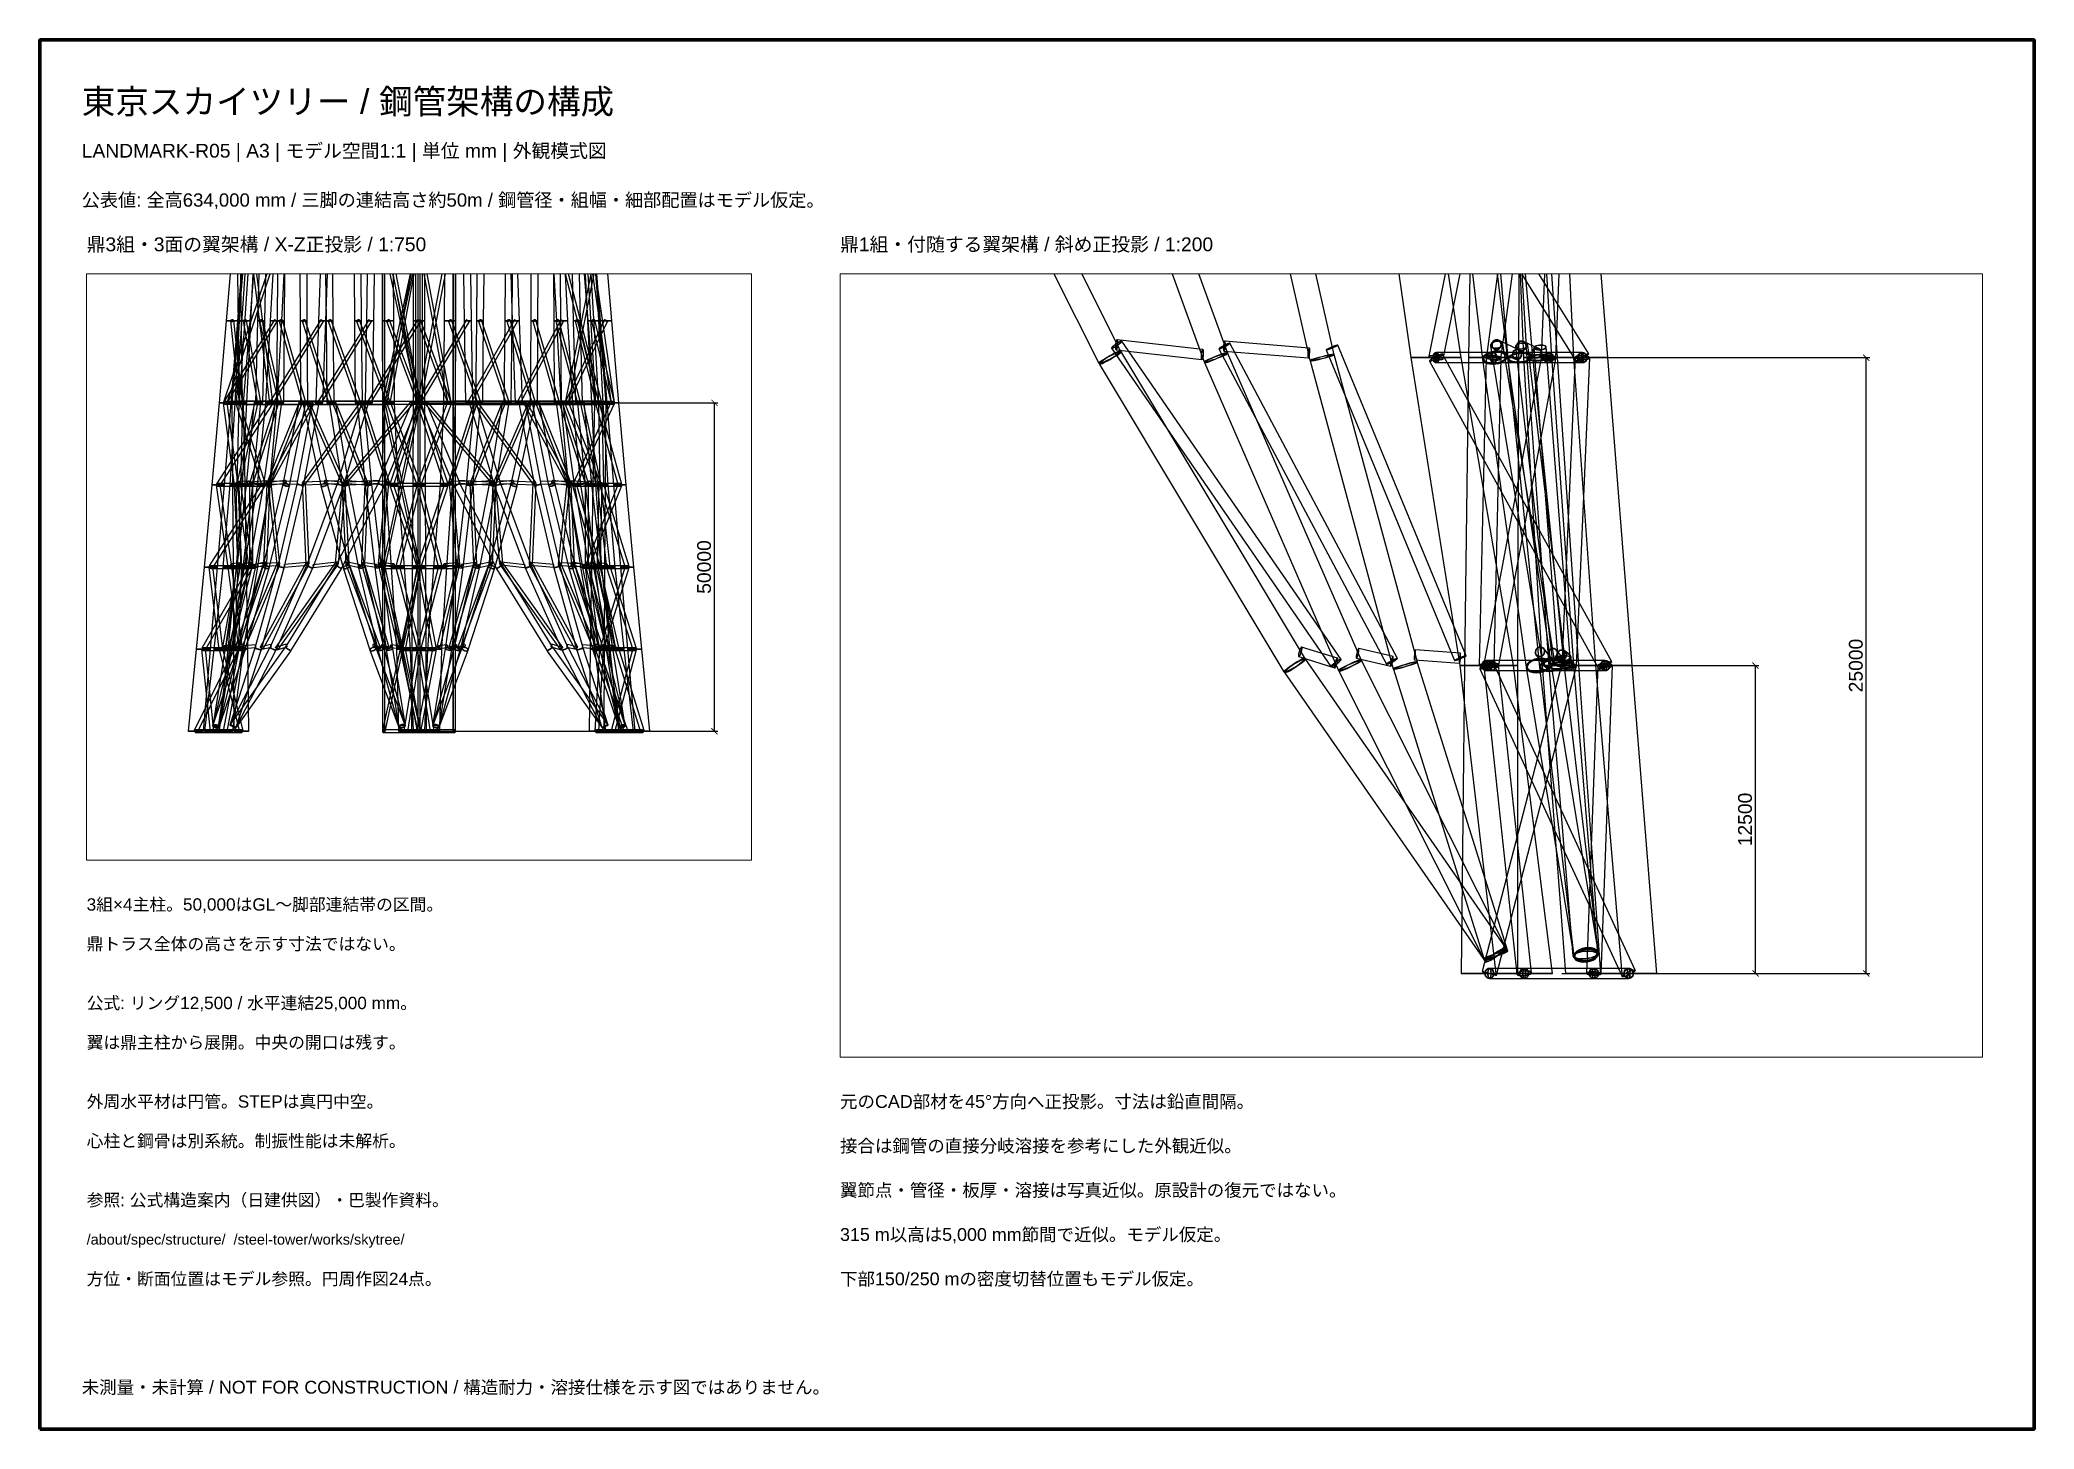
# Paper-space layout 'LANDMARK_A3_1_750' of a CAD drawing. Header units: millimetres. Extents: x 8 to 412, y 8 to 290.
# The model-space entities are those that its viewports show. They can reach past a viewport. Long polylines and large blocks are cut down to what shows.
import ezdxf
from ezdxf.enums import TextEntityAlignment as Align

# ---------------------------------------------------------------- set-up
doc = ezdxf.new("R2010")
doc.units = ezdxf.units.MM
for name, color, linetype, lineweight in [('D-STR-DIM', 7, 'Continuous', 13), ('D-STR-STRC', 7, 'Continuous', 25), ('D-TTL-FRAM', 7, 'Continuous', 25), ('D-TTL-TXT', 7, 'Continuous', 25)]:
    doc.layers.add(name, color=color, linetype=linetype, lineweight=lineweight)
doc.layers.add('D-TTL-VPRT', color=7, linetype='Continuous', lineweight=25, plot=False)
doc.styles.add('OpenSansCondensed-Light', font='OpenSansCondensed-Light.ttf')
doc.styles.add('TOWER_UNICODE', font='Arial Unicode.ttf')
doc.dimstyles.new('EZDXF', dxfattribs={"dimtxt": 0.25, "dimasz": 0.175, "dimexe": 0.375, "dimexo": 0.125, "dimgap": 0.1, "dimtad": 1, "dimlfac": 100, "dimzin": 12, "dimdsep": 46, "dimtxsty": 'OpenSansCondensed-Light', "dimblk": 'ARCHTICK', "dimcen": 2.5, "dimazin": 3, "dimtfac": 0.5, "dimtmove": 2, "dimatfit": 3})

psp = doc.layouts.new('LANDMARK_A3_1_750')

# ---------------------------------------------------------------- texts
at = {"layer": 'D-TTL-TXT', "style": 'TOWER_UNICODE'}
for s, height, p in [('東京スカイツリー / 鋼管架構の構成', 5, (16, 277)), ('LANDMARK-R05 | A3 | モデル空間1:1 | 単位 mm | 外観模式図', 2.8, (16, 267)), ('公表値: 全高634,000 mm / 三脚の連結高さ約50m / 鋼管径・組幅・細部配置はモデル仮定。', 2.7, (16, 257)), ('鼎3組・3面の翼架構 / X-Z正投影 / 1:750', 2.8, (17, 248)), ('鼎1組・付随する翼架構 / 斜め正投影 / 1:200', 2.8, (170, 248)), ('3組×4主柱。50,000はGL〜脚部連結帯の区間。', 2.5, (17, 114)), ('鼎トラス全体の高さを示す寸法ではない。', 2.5, (17, 106)), ('公式: リング12,500 / 水平連結25,000 mm。', 2.5, (17, 94)), ('翼は鼎主柱から展開。中央の開口は残す。', 2.5, (17, 86)), ('外周水平材は円管。STEPは真円中空。', 2.5, (17, 74)), ('元のCAD部材を45°方向へ正投影。寸法は鉛直間隔。', 2.6, (170, 74)), ('心柱と鋼骨は別系統。制振性能は未解析。', 2.5, (17, 66)), ('接合は鋼管の直接分岐溶接を参考にした外観近似。', 2.6, (170, 65)), ('翼節点・管径・板厚・溶接は写真近似。原設計の復元ではない。', 2.6, (170, 56)), ('参照: 公式構造案内（日建供図）・巴製作資料。', 2.5, (17, 54)), ('315 m以高は5,000 mm節間で近似。モデル仮定。', 2.6, (170, 47)), ('/about/spec/structure/  /steel-tower/works/skytree/', 2.1, (17, 46)), ('方位・断面位置はモデル参照。円周作図24点。', 2.5, (17, 38)), ('下部150/250 mの密度切替位置もモデル仮定。', 2.6, (170, 38)), ('未測量・未計算 / NOT FOR CONSTRUCTION / 構造耐力・溶接仕様を示す図ではありません。', 2.6, (16, 16))]:
    psp.add_text(s, height=height, dxfattribs=at).set_placement(p, align=Align.MIDDLE_LEFT)

msp = doc.modelspace()

# ---------------------------------------------------------------- blocks, each defined once
blk = doc.blocks.new('_ARCHTICK')
at = {"color": 0, "linetype": 'BYBLOCK', "const_width": 0.15}
blk.add_lwpolyline([(-0.5, -0.5), (0.5, 0.5)], dxfattribs=at)

# ---------------------------------------------------------------- dimensions: what is measured, and where the dimension line sits
at = {"layer": 'D-STR-DIM'}
for base, p1, p2, override in [((45000, 0), (0, 0), (0, 50000), {"dimtxt": 2100, "dimasz": 937.5, "dimexe": 525, "dimexo": 450, "dimgap": 525, "dimtad": 1, "dimdec": 0, "dimlfac": 1, "dimlunit": 2, "dimtxsty": 'TOWER_UNICODE', "dimclrd": 7, "dimclre": 7, "dimclrt": 7}), ((1012478.4, 0), (1000000, 0), (1000000, 25000), {"dimtxt": 560, "dimasz": 250, "dimexe": 140, "dimexo": 120, "dimgap": 140, "dimtad": 1, "dimdec": 0, "dimlfac": 1, "dimlunit": 2, "dimtxsty": 'TOWER_UNICODE', "dimclrd": 7, "dimclre": 7, "dimclrt": 7}), ((1007978.4, 0), (1000000, 0), (1000000, 12500), {"dimtxt": 560, "dimasz": 250, "dimexe": 140, "dimexo": 120, "dimgap": 140, "dimtad": 1, "dimdec": 0, "dimlfac": 1, "dimlunit": 2, "dimtxsty": 'TOWER_UNICODE', "dimclrd": 7, "dimclre": 7, "dimclrt": 7})]:
    msp.add_linear_dim(base=base, p1=p1, p2=p2, angle=90, dimstyle='EZDXF', override=override, dxfattribs=at).render()

# ---------------------------------------------------------------- linework, layer by layer
at = {"layer": 'D-STR-STRC'}
for points in [[(-21355.6, 75081.2), (-29764, 50081.2), (-29761, 50078.4), (-29741.8, 50070.3), (-29707.9, 50057.4), (-29661.4, 50040.6), (-29605.5, 50021), (-29544.1, 50000), (-29481.3, 49979), (-29421.4, 49959.4), (-29368.6, 49942.6), (-29326.3, 49929.7), (-29297.5, 49921.6), (-29284.1, 49918.8), (-20875.8, 74918.8)], [(-26148.6, 75016.4), (-27872.2, 50016.4), (-27863.6, 49999.2), (-27838.3, 49982.1), (-27798, 49966.3), (-27745.5, 49952.7), (-27684.4, 49942.4), (-27618.8, 49936), (-27553.2, 49933.9), (-27492.1, 49936.4), (-27439.6, 49943.1), (-27399.3, 49953.8), (-27374, 49967.6), (-27365.4, 49983.6), (-25641.8, 74983.6)], [(-27721.8, 74996.9), (-27402.4, 49996.9), (-27393.7, 49982.8), (-27368.4, 49969.8), (-27328, 49958.9), (-27275.4, 49950.8), (-27214.1, 49946.1), (-27148.4, 49945), (-27082.7, 49947.7), (-27021.4, 49953.9), (-26968.8, 49963.3), (-26928.5, 49975.2), (-26903.1, 49988.8), (-26894.4, 50003.1), (-27213.9, 75003.1)], [(-25863.1, 74969.3), (-22758.9, 49969.3), (-22750.3, 49961.1), (-22725.1, 49955.5), (-22685.1, 49952.9), (-22632.9, 49953.6), (-22572.1, 49957.4), (-22506.8, 49964.1), (-22441.6, 49973.3), (-22380.8, 49984.3), (-22328.6, 49996.3), (-22288.5, 50008.6), (-22263.3, 50020.3), (-22254.7, 50030.7), (-25358.9, 75030.7)], [(-5568.1, 74958), (-198.7, 49958), (-192, 49952.9), (-172.1, 49951.1), (-140.5, 49952.6), (-99.4, 49957.3), (-51.4, 49965), (0, 49975), (51.4, 49986.7), (99.4, 49999.4), (140.5, 50012), (172.1, 50023.9), (192, 50034.1), (198.7, 50042), (-5170.6, 75042)], [(-198.7, 75042), (-5568.1, 50042), (-5561.3, 50034.1), (-5541.5, 50023.9), (-5509.9, 50012), (-5468.7, 49999.4), (-5420.8, 49986.7), (-5369.4, 49975), (-5317.9, 49965), (-5270, 49957.3), (-5228.8, 49952.6), (-5197.2, 49951.1), (-5177.4, 49952.9), (-5170.6, 49958), (198.7, 74958)], [(-5028.9, 74959.4), (-249.4, 49959.4), (-244.4, 49942.6), (-222.7, 49929.7), (-185.9, 49921.6), (-136.4, 49918.8), (-77.6, 49921.6), (-13.5, 49929.7), (51.6, 49942.6), (113.1, 49959.4), (166.9, 49979), (209.3, 50000), (237.5, 50021), (249.4, 50040.6), (-4530.1, 75040.6)], [(-249.7, 75046.3), (-4891.3, 50046.3), (-4882.8, 50042.4), (-4857.9, 50035.5), (-4818.2, 50026.2), (-4766.5, 50015.2), (-4706.2, 50003.1), (-4641.6, 49990.8), (-4577, 49979.1), (-4516.7, 49968.9), (-4465, 49960.8), (-4425.3, 49955.3), (-4400.4, 49952.9), (-4391.9, 49953.7), (249.7, 74953.7)], [(-249.8, 74954.3), (4391.8, 49954.3), (4400.3, 49947.9), (4425.3, 49945.1), (4465, 49945.9), (4516.7, 49950.5), (4576.9, 49958.5), (4641.6, 49969.3), (4706.2, 49982.1), (4766.5, 49996.2), (4818.2, 50010.6), (4857.9, 50024.2), (4882.9, 50036.2), (4891.4, 50045.7), (249.8, 75045.7)], [(4529.9, 75046.1), (-249.6, 50046.1), (-241.1, 50032.2), (-216.2, 50016.2), (-176.5, 49999), (-124.8, 49982), (-64.6, 49966.1), (0, 49952.6), (64.6, 49942.3), (124.8, 49935.9), (176.5, 49933.9), (216.2, 49936.4), (241.1, 49943.2), (249.6, 49953.9), (5029.1, 74953.9)], [(5166.2, 75000), (5166.2, 50000), (5173.1, 49987.3), (5193.4, 49975.5), (5225.7, 49965.4), (5267.8, 49957.6), (5316.8, 49952.8), (5369.4, 49951.1), (5421.9, 49952.8), (5471, 49957.6), (5513, 49965.4), (5545.3, 49975.5), (5565.6, 49987.3), (5572.6, 50000), (5572.6, 75000)], [(20869.8, 74936.4), (27373, 49936.4), (27381.3, 49933.9), (27405.9, 49935.9), (27445, 49942.4), (27495.9, 49952.7), (27555.2, 49966.3), (27618.8, 49982.1), (27682.4, 49999.2), (27741.7, 50016.3), (27792.7, 50032.4), (27831.7, 50046.2), (27856.3, 50056.8), (27864.7, 50063.6), (21361.6, 75063.6)], [(27218.6, 75049), (22257.6, 50049), (22266.1, 50040.8), (22291, 50029.8), (22330.6, 50016.8), (22382.2, 50002.6), (22442.3, 49988.3), (22506.8, 49974.8), (22571.3, 49963), (22631.4, 49953.7), (22683, 49947.5), (22722.6, 49945), (22747.5, 49946.2), (22756, 49951), (27717, 74951)], [(25357.5, 74984.9), (26894.9, 49984.9), (26903.5, 49973.8), (26928.8, 49964.6), (26969.1, 49957.7), (27021.6, 49953.7), (27082.8, 49952.9), (27148.4, 49955.3), (27214, 49960.7), (27275.2, 49968.8), (27327.7, 49979.1), (27368, 49990.7), (27393.3, 50003), (27401.9, 50015.1), (25864.5, 75015.1)], [(25644.8, 74959.4), (29273.7, 49959.4), (29288.7, 49942.6), (29319.7, 49929.7), (29364.7, 49921.6), (29420.5, 49918.8), (29483.4, 49921.6), (29549, 49929.7), (29613, 49942.6), (29670.9, 49959.4), (29718.7, 49979), (29753.4, 50000), (29772.3, 50021), (29774.4, 50040.6), (26145.5, 75040.6)], [(975016.2, 37274.7), (981305.4, 24774.7), (981320.6, 24766.7), (981365.8, 24774.7), (981437.9, 24798), (981531.9, 24835), (981641.4, 24883.4), (981759, 24939.6), (981876.6, 25000), (981986.3, 25060.4), (982080.5, 25116.6), (982152.9, 25165), (982198.5, 25202), (982214.2, 25225.3), (975925, 37725.3)], [(981030.3, 37327.8), (985590.2, 24827.8), (985604.6, 24821.7), (985650.6, 24827.8), (985724.9, 24845.6), (985822.6, 24873.9), (985937, 24910.9), (986060.3, 24953.9), (986184.1, 25000), (986300, 25046.1), (986400, 25089.1), (986477.4, 25126.1), (986526.9, 25154.4), (986545, 25172.2), (981985.1, 37672.2)], [(987047.8, 37388.2), (989881, 24888.2), (989897.3, 24884), (989946.2, 24887.7), (990024.5, 24899), (990126.7, 24917.2), (990246, 24941.1), (990374.1, 24968.9), (990502.4, 24998.9), (990622.2, 25029), (990725.2, 25057), (990804.4, 25081.2), (990854.5, 25099.9), (990872, 25111.8), (988038.7, 37611.8)], [(992906.1, 37343.5), (1000696.3, 24843.5), (1000706.4, 24838), (1000733.2, 24843.5), (1000774.9, 24859.7), (1000828.7, 24885.4), (1000890.8, 24919), (1000957.1, 24958.1), (1001023, 25000), (1001084.1, 25041.9), (1001136.1, 25081), (1001175.5, 25114.6), (1001199.7, 25140.3), (1001207, 25156.5), (993416.9, 37656.5)], [(997175, 37557.4), (994711.6, 25057.4), (994720.2, 25042.8), (994748.3, 25025.3), (994793.9, 25006), (994854, 24986.4), (994924.5, 24967.7), (995000.5, 24951.2), (995076.9, 24938), (995148.5, 24929), (995210.3, 24924.9), (995258.3, 24925.9), (995289, 24932), (995300.5, 24942.6), (997763.9, 37442.6)], [(995410.1, 37439.6), (996895.9, 24939.6), (996920.3, 24883.4), (996977.4, 24835), (997063.3, 24798), (997172.2, 24774.7), (997296.6, 24766.7), (997428.1, 24774.7), (997557.7, 24798), (997676.6, 24835), (997776.6, 24883.4), (997851, 24939.6), (997894.7, 25000), (997904.7, 25060.4), (996418.9, 37560.4)], [(996845.1, 37453.9), (997919.7, 24953.9), (997942.7, 24910.9), (997998.7, 24873.9), (998083.8, 24845.6), (998192.1, 24827.8), (998316.4, 24821.7), (998448.1, 24827.8), (998578.2, 24845.6), (998698, 24873.9), (998799.2, 24910.9), (998874.9, 24953.9), (998920, 25000), (998931.3, 25046.1), (997856.8, 37546.1)], [(998748.7, 37551), (997051.6, 25051), (997049.4, 25026.4), (997067.4, 25000), (997104.3, 24973.6), (997157.6, 24949), (997223.8, 24927.9), (997298.2, 24911.7), (997375.9, 24901.6), (997451.4, 24898.1), (997519.8, 24901.6), (997576.2, 24911.7), (997616.9, 24927.9), (997639.2, 24949), (999336.2, 37449)], [(997936.9, 37468.9), (998689.8, 24968.9), (998709.4, 24941.1), (998762.3, 24917.2), (998844.8, 24899), (998951.3, 24887.7), (999074.5, 24884), (999206, 24888.2), (999336.9, 24900.1), (999458.3, 24918.8), (999561.9, 24943), (999640.5, 24971), (999689, 25001.1), (999703.9, 25031.1), (998951, 37531.1)], [(999751.7, 37500), (999278.8, 25000), (999295.7, 24970.8), (999331.8, 24943.7), (999384.7, 24920.3), (999450.7, 24902.4), (999525.3, 24891.1), (999603.5, 24887.3), (999679.9, 24891.1), (999749.4, 24902.4), (999807.1, 24920.3), (999849.2, 24943.7), (999872.8, 24970.8), (999876.2, 25000), (1000349.1, 37500)]]:
    msp.add_lwpolyline(points, dxfattribs=at)
for points in [[(-29364.3, 62500), (-27597.3, 62500), (-26600.9, 75000), (-28334.8, 75000)], [(-27483.3, 62500), (-25716.3, 62500), (-24744, 75000), (-26478, 75000)], [(-27401.3, 62500), (-25634.4, 62500), (-25028.2, 75000), (-26762.2, 75000)], [(-24598.6, 62500), (-23501, 62500), (-23186.4, 75000), (-24281.7, 75000)], [(-22686, 62500), (-20919, 62500), (-20248.7, 75000), (-21982.7, 75000)], [(-21607.7, 62500), (-20510, 62500), (-20416.1, 75000), (-21511.4, 75000)], [(-18152.6, 75000), (-18111.7, 62500), (-17014, 62500), (-17057.3, 75000)], [(-15303.2, 62500), (-14205.6, 62500), (-13785.1, 75000), (-14880.4, 75000)], [(-14266.2, 75000), (-14162.8, 62500), (-13065.2, 62500), (-13170.9, 75000)], [(-9949, 75000), (-9844.2, 62500), (-8746.6, 62500), (-8853.7, 75000)], [(-7993.7, 62500), (-6896, 62500), (-6697.6, 75000), (-7792.9, 75000)], [(-5646.5, 75000), (-5598.9, 62500), (-3831.9, 62500), (-3912.5, 75000)], [(-5547.2, 50000), (-5191.6, 50000), (-5191.6, 75000), (-5547.2, 75000)], [(-5547.2, 50000), (-5191.6, 50000), (-5191.6, 75000), (-5547.2, 75000)], [(-883.5, 62500), (883.5, 62500), (867, 75000), (-867, 75000)], [(-883.5, 62500), (883.5, 62500), (867, 75000), (-867, 75000)], [(-548.8, 62500), (548.8, 62500), (547.7, 75000), (-547.7, 75000)], [(-177.8, 50000), (177.8, 50000), (177.8, 75000), (-177.8, 75000)], [(-177.8, 50000), (177.8, 50000), (177.8, 75000), (-177.8, 75000)], [(3831.9, 62500), (5598.9, 62500), (5646.5, 75000), (3912.5, 75000)], [(5191.6, 50000), (5547.2, 50000), (5547.2, 75000), (5191.6, 75000)], [(5191.6, 50000), (5547.2, 50000), (5547.2, 75000), (5191.6, 75000)], [(6697.6, 75000), (6896, 62500), (7993.7, 62500), (7792.9, 75000)], [(8746.6, 62500), (9844.2, 62500), (9949, 75000), (8853.7, 75000)], [(13065.2, 62500), (14162.8, 62500), (14266.2, 75000), (13170.9, 75000)], [(13785.1, 75000), (14205.6, 62500), (15303.2, 62500), (14880.4, 75000)], [(17014, 62500), (18111.7, 62500), (18152.6, 75000), (17057.3, 75000)], [(20248.7, 75000), (20919, 62500), (22686, 62500), (21982.7, 75000)], [(20416.1, 75000), (20510, 62500), (21607.7, 62500), (21511.4, 75000)], [(23186.4, 75000), (23501, 62500), (24598.6, 62500), (24281.7, 75000)], [(24744, 75000), (25716.3, 62500), (27483.3, 62500), (26478, 75000)], [(25028.2, 75000), (25634.4, 62500), (27401.3, 62500), (26762.2, 75000)], [(26600.9, 75000), (27597.3, 62500), (29364.3, 62500), (28334.8, 75000)], [(-30424.1, 50000), (-28624.1, 50000), (-27597.3, 62500), (-29364.3, 62500)], [(-29739, 50129.7), (-29725.4, 50116.3), (-29698.1, 50094.9), (-29658.9, 50067.1), (-29610.5, 50034.8), (-29556.3, 50000), (-29499.8, 49965.2), (-29445, 49932.9), (-29395.6, 49905.1), (-29354.9, 49883.7), (-29325.8, 49870.3), (-29310.2, 49865.7), (-21588.6, 62365.7), (-21587.6, 62370.3), (-21601.2, 62383.7), (-21628.5, 62405.1), (-21667.7, 62432.9), (-21716, 62465.2), (-21770.3, 62500), (-21826.7, 62534.8), (-21881.5, 62567.1), (-21930.9, 62594.9), (-21971.6, 62616.3), (-22000.7, 62629.7), (-22016.3, 62634.3), (-29737.9, 50134.3)], [(-27597.3, 62500), (-27627.4, 62500), (-27715.7, 62500), (-27856.1, 62500), (-28039.1, 62500), (-28252.2, 62500), (-28480.8, 62500), (-28709.5, 62500), (-28922.6, 62500), (-29105.5, 62500), (-29246, 62500), (-29334.2, 62500), (-29364.3, 62500), (-29334.2, 62500), (-29246, 62500), (-29105.5, 62500), (-28922.6, 62500), (-28709.5, 62500), (-28480.8, 62500), (-28252.2, 62500), (-28039.1, 62500), (-27856.1, 62500), (-27715.7, 62500), (-27627.4, 62500)], [(-28733.1, 62470.5), (-27400.6, 49970.5), (-27387.5, 49943), (-27358, 49919.5), (-27314.3, 49901.3), (-27259.2, 49890), (-27196.6, 49886.1), (-27130.8, 49890), (-27066.1, 49901.3), (-27007, 49919.5), (-26957.6, 49943), (-26921.1, 49970.5), (-26900.2, 50000), (-26896.2, 50029.5), (-28228.6, 62529.5), (-28241.8, 62557), (-28271.2, 62580.5), (-28315, 62598.7), (-28370, 62610), (-28432.6, 62613.9), (-28498.5, 62610), (-28563.2, 62598.7), (-28622.2, 62580.5), (-28671.7, 62557), (-28708.1, 62529.5), (-28729, 62500)], [(-28729, 62500), (-28733.1, 62470.5), (-28719.9, 62443), (-28690.4, 62419.5), (-28646.7, 62401.3), (-28591.6, 62390), (-28529.1, 62386.1), (-28463.2, 62390), (-28398.5, 62401.3), (-28339.4, 62419.5), (-28290, 62443), (-28253.6, 62470.5), (-28232.6, 62500), (-28228.6, 62529.5), (-28241.8, 62557), (-28271.2, 62580.5), (-28315, 62598.7), (-28370, 62610), (-28432.6, 62613.9), (-28498.5, 62610), (-28563.2, 62598.7), (-28622.2, 62580.5), (-28671.7, 62557), (-28708.1, 62529.5)], [(-28704.6, 62500), (-28708.2, 62473.4), (-28696.4, 62448.6), (-28669.8, 62427.4), (-28630.4, 62411.1), (-28580.7, 62400.8), (-28524.3, 62397.3), (-28464.9, 62400.8), (-28406.6, 62411.1), (-28353.3, 62427.4), (-28308.8, 62448.6), (-28275.9, 62473.4), (-28257.1, 62500), (-28253.4, 62526.6), (-28265.3, 62551.4), (-28291.8, 62572.6), (-28331.3, 62588.9), (-28380.9, 62599.2), (-28437.3, 62602.7), (-28496.7, 62599.2), (-28555.1, 62588.9), (-28608.3, 62572.6), (-28652.9, 62551.4), (-28685.7, 62526.6)], [(-28518.8, 50000), (-26718.8, 50000), (-25716.3, 62500), (-27483.3, 62500)], [(-28048.4, 50000), (-26248.4, 50000), (-25634.4, 62500), (-27401.3, 62500)], [(-25716.3, 62500), (-25746.4, 62500), (-25834.7, 62500), (-25975.1, 62500), (-26158, 62500), (-26371.1, 62500), (-26599.8, 62500), (-26828.5, 62500), (-27041.5, 62500), (-27224.5, 62500), (-27364.9, 62500), (-27453.2, 62500), (-27483.3, 62500), (-27453.2, 62500), (-27364.9, 62500), (-27224.5, 62500), (-27041.5, 62500), (-26828.5, 62500), (-26599.8, 62500), (-26371.1, 62500), (-26158, 62500), (-25975.1, 62500), (-25834.7, 62500), (-25746.4, 62500)], [(-25634.4, 62500), (-25664.5, 62500), (-25752.7, 62500), (-25893.1, 62500), (-26076.1, 62500), (-26289.2, 62500), (-26517.8, 62500), (-26746.5, 62500), (-26959.6, 62500), (-27142.6, 62500), (-27283, 62500), (-27371.2, 62500), (-27401.3, 62500), (-27371.2, 62500), (-27283, 62500), (-27142.6, 62500), (-26959.6, 62500), (-26746.5, 62500), (-26517.8, 62500), (-26289.2, 62500), (-26076.1, 62500), (-25893.1, 62500), (-25752.7, 62500), (-25664.5, 62500)], [(-26768.8, 62468.8), (-24607.9, 49968.8), (-24601.1, 49939.7), (-24577.7, 49914.7), (-24539.2, 49895.5), (-24488.3, 49883.4), (-24428.5, 49879.3), (-24363.8, 49883.4), (-24298.6, 49895.5), (-24237.4, 49914.7), (-24184.3, 49939.7), (-24143, 49968.8), (-24116.3, 50000), (-24106, 50031.2), (-26266.9, 62531.2), (-26273.7, 62560.3), (-26297.1, 62585.3), (-26335.6, 62604.5), (-26386.4, 62616.6), (-26446.3, 62620.7), (-26511, 62616.6), (-26576.2, 62604.5), (-26637.4, 62585.3), (-26690.5, 62560.3), (-26731.8, 62531.2), (-26758.5, 62500)], [(-26758.5, 62500), (-26768.8, 62468.8), (-26762, 62439.7), (-26738.6, 62414.7), (-26700.1, 62395.5), (-26649.3, 62383.4), (-26589.4, 62379.3), (-26524.7, 62383.4), (-26459.5, 62395.5), (-26398.3, 62414.7), (-26345.2, 62439.7), (-26303.9, 62468.8), (-26277.2, 62500), (-26266.9, 62531.2), (-26273.7, 62560.3), (-26297.1, 62585.3), (-26335.6, 62604.5), (-26386.4, 62616.6), (-26446.3, 62620.7), (-26511, 62616.6), (-26576.2, 62604.5), (-26637.4, 62585.3), (-26690.5, 62560.3), (-26731.8, 62531.2)], [(-26734.8, 62500), (-26744.1, 62471.8), (-26738, 62445.6), (-26716.9, 62423.1), (-26682.2, 62405.8), (-26636.3, 62394.9), (-26582.4, 62391.2), (-26524, 62394.9), (-26465.3, 62405.8), (-26410.1, 62423.1), (-26362.2, 62445.6), (-26325, 62471.8), (-26300.9, 62500), (-26291.6, 62528.2), (-26297.7, 62554.4), (-26318.8, 62576.9), (-26353.5, 62594.2), (-26399.4, 62605.1), (-26453.3, 62608.8), (-26511.7, 62605.1), (-26570.4, 62594.2), (-26625.6, 62576.9), (-26673.5, 62554.4), (-26710.7, 62528.2)], [(-24906.9, 50000), (-23806.9, 50000), (-23501, 62500), (-24598.6, 62500)], [(-23501, 62500), (-23519.7, 62500), (-23574.5, 62500), (-23661.7, 62500), (-23775.4, 62500), (-23907.7, 62500), (-24049.8, 62500), (-24191.8, 62500), (-24324.2, 62500), (-24437.9, 62500), (-24525.1, 62500), (-24579.9, 62500), (-24598.6, 62500), (-24579.9, 62500), (-24525.1, 62500), (-24437.9, 62500), (-24324.2, 62500), (-24191.8, 62500), (-24049.8, 62500), (-23907.7, 62500), (-23775.4, 62500), (-23661.7, 62500), (-23574.5, 62500), (-23519.7, 62500)], [(-24297.1, 62467.4), (-24295.6, 62437), (-21380.8, 49937), (-21362.6, 49910.9), (-21328.9, 49890.8), (-21281.9, 49878.3), (-21225, 49874), (-21161.9, 49878.3), (-21097, 49890.8), (-21034.6, 49910.9), (-20979.2, 49937), (-20934.3, 49967.4), (-20903.1, 50000), (-20887.7, 50032.6), (-20889.2, 50063), (-23804, 62563), (-23822.2, 62589.1), (-23855.9, 62609.2), (-23902.9, 62621.7), (-23959.8, 62626), (-24022.9, 62621.7), (-24087.8, 62609.2), (-24150.1, 62589.1), (-24205.6, 62563), (-24250.5, 62532.6), (-24281.7, 62500)], [(-24281.7, 62500), (-24297.1, 62467.4), (-24295.6, 62437), (-24277.4, 62410.9), (-24243.7, 62390.8), (-24196.7, 62378.3), (-24139.8, 62374), (-24076.7, 62378.3), (-24011.8, 62390.8), (-23949.4, 62410.9), (-23893.9, 62437), (-23849.1, 62467.4), (-23817.9, 62500), (-23802.5, 62532.6), (-23804, 62563), (-23822.2, 62589.1), (-23855.9, 62609.2), (-23902.9, 62621.7), (-23959.8, 62626), (-24022.9, 62621.7), (-24087.8, 62609.2), (-24150.1, 62589.1), (-24205.6, 62563), (-24250.5, 62532.6)], [(-24258.9, 62500), (-24272.7, 62470.6), (-24271.4, 62443.2), (-24255, 62419.6), (-24224.6, 62401.6), (-24182.3, 62390.2), (-24130.9, 62386.4), (-24074, 62390.2), (-24015.5, 62401.6), (-23959.3, 62419.6), (-23909.3, 62443.2), (-23868.8, 62470.6), (-23840.7, 62500), (-23826.8, 62529.4), (-23828.2, 62556.8), (-23844.6, 62580.4), (-23875, 62598.4), (-23917.3, 62609.8), (-23968.7, 62613.6), (-24025.6, 62609.8), (-24084.1, 62598.4), (-24140.3, 62580.4), (-24190.3, 62556.8), (-24230.7, 62529.4)], [(-23406.8, 50000), (-21606.8, 50000), (-20919, 62500), (-22686, 62500)], [(-22721.1, 50129.9), (-22706.8, 50116.5), (-22678.8, 50095.1), (-22639.1, 50067.3), (-22590.4, 50034.8), (-22536, 50000), (-22479.6, 49965.2), (-22425.1, 49932.7), (-22376.1, 49904.9), (-22336.1, 49883.5), (-22307.6, 49870.1), (-22292.8, 49865.5), (-14540.4, 62365.5), (-14540.1, 62370.1), (-14554.4, 62383.5), (-14582.4, 62404.9), (-14622.1, 62432.7), (-14670.8, 62465.2), (-14725.2, 62500), (-14781.6, 62534.8), (-14836.1, 62567.3), (-14885.1, 62595.1), (-14925.1, 62616.5), (-14953.6, 62629.9), (-14968.4, 62634.5), (-22720.8, 50134.5)], [(-20919, 62500), (-20949.1, 62500), (-21037.4, 62500), (-21177.8, 62500), (-21360.7, 62500), (-21573.8, 62500), (-21802.5, 62500), (-22031.1, 62500), (-22244.2, 62500), (-22427.2, 62500), (-22567.6, 62500), (-22655.9, 62500), (-22686, 62500), (-22655.9, 62500), (-22567.6, 62500), (-22427.2, 62500), (-22244.2, 62500), (-22031.1, 62500), (-21802.5, 62500), (-21573.8, 62500), (-21360.7, 62500), (-21177.8, 62500), (-21037.4, 62500), (-20949.1, 62500)], [(-21834.7, 62500), (-21778.2, 62465.2), (-21723.4, 62432.9), (-21674, 62405.1), (-21633.4, 62383.7), (-21604.2, 62370.3), (-21588.6, 62365.7), (-21587.6, 62370.3), (-21601.2, 62383.7), (-21628.5, 62405.1), (-21667.7, 62432.9), (-21716, 62465.2), (-21770.3, 62500), (-21826.7, 62534.8), (-21881.5, 62567.1), (-21930.9, 62594.9), (-21971.6, 62616.3), (-22000.7, 62629.7), (-22016.3, 62634.3), (-22017.4, 62629.7), (-22003.8, 62616.3), (-21976.5, 62594.9), (-21937.3, 62567.1), (-21888.9, 62534.8)], [(-21831.5, 62500), (-21780.6, 62468.7), (-21731.2, 62439.5), (-21686.7, 62414.4), (-21650, 62395.2), (-21623.7, 62383.1), (-21609.7, 62378.9), (-21608.7, 62383.1), (-21621, 62395.2), (-21645.6, 62414.4), (-21680.9, 62439.5), (-21724.5, 62468.7), (-21773.4, 62500), (-21824.3, 62531.3), (-21873.7, 62560.5), (-21918.3, 62585.6), (-21955, 62604.8), (-21981.2, 62616.9), (-21995.3, 62621.1), (-21996.2, 62616.9), (-21984, 62604.8), (-21959.3, 62585.6), (-21924, 62560.5), (-21880.4, 62531.3)], [(-21685, 50000), (-20585, 50000), (-20510, 62500), (-21607.7, 62500)], [(-20510, 62500), (-20528.7, 62500), (-20583.6, 62500), (-20670.8, 62500), (-20784.4, 62500), (-20916.8, 62500), (-21058.9, 62500), (-21200.9, 62500), (-21333.3, 62500), (-21446.9, 62500), (-21534.1, 62500), (-21589, 62500), (-21607.7, 62500), (-21589, 62500), (-21534.1, 62500), (-21446.9, 62500), (-21333.3, 62500), (-21200.9, 62500), (-21058.9, 62500), (-20916.8, 62500), (-20784.4, 62500), (-20670.8, 62500), (-20583.6, 62500), (-20528.7, 62500)], [(-21304.2, 62435), (-17742.6, 49935), (-17728.8, 49908.1), (-17699.2, 49887.4), (-17655.8, 49874.4), (-17601.6, 49870), (-17540.3, 49874.4), (-17476.1, 49887.4), (-17413.3, 49908.1), (-17356.3, 49935), (-17308.8, 49966.4), (-17274.2, 50000), (-17254.8, 50033.6), (-17251.9, 50065), (-20813.5, 62565), (-20827.3, 62591.9), (-20856.9, 62612.6), (-20900.3, 62625.6), (-20954.5, 62630), (-21015.8, 62625.6), (-21080, 62612.6), (-21142.8, 62591.9), (-21199.9, 62565), (-21247.3, 62533.6), (-21281.9, 62500), (-21301.3, 62466.4)], [(-21281.9, 62500), (-21301.3, 62466.4), (-21304.2, 62435), (-21290.4, 62408.1), (-21260.8, 62387.4), (-21217.4, 62374.4), (-21163.2, 62370), (-21101.9, 62374.4), (-21037.7, 62387.4), (-20974.9, 62408.1), (-20917.8, 62435), (-20870.4, 62466.4), (-20835.8, 62500), (-20816.4, 62533.6), (-20813.5, 62565), (-20827.3, 62591.9), (-20856.9, 62612.6), (-20900.3, 62625.6), (-20954.5, 62630), (-21015.8, 62625.6), (-21080, 62612.6), (-21142.8, 62591.9), (-21199.9, 62565), (-21247.3, 62533.6)], [(-21260, 62500), (-21277.5, 62469.7), (-21280.1, 62441.4), (-21267.6, 62417.1), (-21240.9, 62398.5), (-21201.8, 62386.8), (-21152.9, 62382.8), (-21097.7, 62386.8), (-21039.8, 62398.5), (-20983.2, 62417.1), (-20931.7, 62441.4), (-20888.9, 62469.7), (-20857.7, 62500), (-20840.2, 62530.3), (-20837.6, 62558.6), (-20850.1, 62582.9), (-20876.8, 62601.5), (-20915.9, 62613.2), (-20964.8, 62617.2), (-21020, 62613.2), (-21077.9, 62601.5), (-21134.5, 62582.9), (-21186, 62558.6), (-21228.8, 62530.3)], [(-18111.7, 62500), (-18047.3, 50000), (-16947.3, 50000), (-17014, 62500)], [(-17014, 62500), (-17032.7, 62500), (-17087.5, 62500), (-17174.8, 62500), (-17288.4, 62500), (-17420.8, 62500), (-17562.8, 62500), (-17704.9, 62500), (-17837.2, 62500), (-17950.9, 62500), (-18038.1, 62500), (-18093, 62500), (-18111.7, 62500), (-18093, 62500), (-18038.1, 62500), (-17950.9, 62500), (-17837.2, 62500), (-17704.9, 62500), (-17562.8, 62500), (-17420.8, 62500), (-17288.4, 62500), (-17174.8, 62500), (-17087.5, 62500), (-17032.7, 62500)], [(-17806.7, 62433.7), (-13730.6, 49933.7), (-13720.3, 49906.2), (-13694.1, 49885.1), (-13653.8, 49871.9), (-13602.1, 49867.4), (-13542.5, 49871.9), (-13479.1, 49885.1), (-13416.3, 49906.2), (-13358.2, 49933.7), (-13308.9, 49965.7), (-13271.7, 50000), (-13249.2, 50034.3), (-13242.8, 50066.3), (-17319, 62566.3), (-17329.2, 62593.8), (-17355.4, 62614.9), (-17395.8, 62628.1), (-17447.5, 62632.6), (-17507, 62628.1), (-17570.4, 62614.9), (-17633.3, 62593.8), (-17691.3, 62566.3), (-17740.6, 62534.3), (-17777.8, 62500), (-17800.4, 62465.7)], [(-17777.8, 62500), (-17800.4, 62465.7), (-17806.7, 62433.7), (-17796.4, 62406.2), (-17770.2, 62385.1), (-17729.9, 62371.9), (-17678.2, 62367.4), (-17618.6, 62371.9), (-17555.3, 62385.1), (-17492.4, 62406.2), (-17434.3, 62433.7), (-17385, 62465.7), (-17347.9, 62500), (-17325.3, 62534.3), (-17319, 62566.3), (-17329.2, 62593.8), (-17355.4, 62614.9), (-17395.8, 62628.1), (-17447.5, 62632.6), (-17507, 62628.1), (-17570.4, 62614.9), (-17633.3, 62593.8), (-17691.3, 62566.3), (-17740.6, 62534.3)], [(-17756.7, 62500), (-17777, 62469), (-17782.7, 62440.2), (-17773.4, 62415.4), (-17749.8, 62396.4), (-17713.5, 62384.5), (-17666.8, 62380.4), (-17613.1, 62384.5), (-17556, 62396.4), (-17499.3, 62415.4), (-17447, 62440.2), (-17402.5, 62469), (-17369, 62500), (-17348.7, 62531), (-17343, 62559.8), (-17352.2, 62584.6), (-17375.9, 62603.6), (-17412.2, 62615.5), (-17458.8, 62619.6), (-17512.5, 62615.5), (-17569.7, 62603.6), (-17626.3, 62584.6), (-17678.7, 62559.8), (-17723.1, 62531)], [(-15735.2, 50000), (-14635.2, 50000), (-14205.6, 62500), (-15303.2, 62500)], [(-15400.1, 50134.1), (-15398.4, 50129.5), (-15382.1, 50116.1), (-15352.4, 50094.8), (-15311.4, 50067), (-15261.7, 50034.7), (-15206.8, 50000), (-15150.4, 49965.3), (-15096.4, 49933), (-15048.5, 49905.2), (-15009.8, 49883.9), (-14983.1, 49870.5), (-14970.2, 49865.9), (-7229.9, 62365.9), (-7231.6, 62370.5), (-7247.9, 62383.9), (-7277.6, 62405.2), (-7318.7, 62433), (-7368.4, 62465.3), (-7423.3, 62500), (-7479.6, 62534.7), (-7533.6, 62567), (-7581.6, 62594.8), (-7620.2, 62616.1), (-7646.9, 62629.5), (-7659.8, 62634.1)], [(-14205.6, 62500), (-14224.3, 62500), (-14279.1, 62500), (-14366.3, 62500), (-14480, 62500), (-14612.3, 62500), (-14754.4, 62500), (-14896.4, 62500), (-15028.8, 62500), (-15142.5, 62500), (-15229.7, 62500), (-15284.5, 62500), (-15303.2, 62500), (-15284.5, 62500), (-15229.7, 62500), (-15142.5, 62500), (-15028.8, 62500), (-14896.4, 62500), (-14754.4, 62500), (-14612.3, 62500), (-14480, 62500), (-14366.3, 62500), (-14279.1, 62500), (-14224.3, 62500)], [(-14783.6, 62500), (-14727.2, 62465.2), (-14672.7, 62432.7), (-14623.7, 62404.9), (-14583.7, 62383.5), (-14555.2, 62370.1), (-14540.4, 62365.5), (-14540.1, 62370.1), (-14554.4, 62383.5), (-14582.4, 62404.9), (-14622.1, 62432.7), (-14670.8, 62465.2), (-14725.2, 62500), (-14781.6, 62534.8), (-14836.1, 62567.3), (-14885.1, 62595.1), (-14925.1, 62616.5), (-14953.6, 62629.9), (-14968.4, 62634.5), (-14968.7, 62629.9), (-14954.4, 62616.5), (-14926.4, 62595.1), (-14886.7, 62567.3), (-14838, 62534.8)], [(-14780.7, 62500), (-14729.9, 62468.6), (-14680.7, 62439.4), (-14636.6, 62414.2), (-14600.5, 62395), (-14574.8, 62382.9), (-14561.4, 62378.7), (-14561.2, 62382.9), (-14574.1, 62395), (-14599.3, 62414.2), (-14635.1, 62439.4), (-14679, 62468.6), (-14728, 62500), (-14778.9, 62531.4), (-14828.1, 62560.6), (-14872.2, 62585.8), (-14908.3, 62605), (-14934, 62617.1), (-14947.4, 62621.3), (-14947.6, 62617.1), (-14934.7, 62605), (-14909.5, 62585.8), (-14873.7, 62560.6), (-14829.8, 62531.4)], [(-14162.8, 62500), (-14036.7, 50000), (-12936.7, 50000), (-13065.2, 62500)], [(-13065.2, 62500), (-13083.9, 62500), (-13138.7, 62500), (-13225.9, 62500), (-13339.6, 62500), (-13471.9, 62500), (-13614, 62500), (-13756, 62500), (-13888.4, 62500), (-14002.1, 62500), (-14089.3, 62500), (-14144.1, 62500), (-14162.8, 62500), (-14144.1, 62500), (-14089.3, 62500), (-14002.1, 62500), (-13888.4, 62500), (-13756, 62500), (-13614, 62500), (-13471.9, 62500), (-13339.6, 62500), (-13225.9, 62500), (-13138.7, 62500), (-13083.9, 62500)], [(-13856.1, 62433), (-13848.6, 62405.2), (-9406.3, 49905.2), (-9382.8, 49883.9), (-9344.9, 49870.5), (-9295.1, 49865.9), (-9237, 49870.5), (-9174.4, 49883.9), (-9111.7, 49905.2), (-9053, 49933), (-9002.4, 49965.3), (-8963.4, 50000), (-8938.6, 50034.7), (-8929.6, 50067), (-8937.2, 50094.8), (-13379.4, 62594.8), (-13403, 62616.1), (-13440.9, 62629.5), (-13490.6, 62634.1), (-13548.8, 62629.5), (-13611.3, 62616.1), (-13674.1, 62594.8), (-13732.8, 62567), (-13783.3, 62534.7), (-13822.4, 62500), (-13847.2, 62465.3)], [(-13822.4, 62500), (-13847.2, 62465.3), (-13856.1, 62433), (-13848.6, 62405.2), (-13825, 62383.9), (-13787.1, 62370.5), (-13737.3, 62365.9), (-13679.2, 62370.5), (-13616.6, 62383.9), (-13553.9, 62405.2), (-13495.2, 62433), (-13444.6, 62465.3), (-13405.6, 62500), (-13380.8, 62534.7), (-13371.8, 62567), (-13379.4, 62594.8), (-13403, 62616.1), (-13440.9, 62629.5), (-13490.6, 62634.1), (-13548.8, 62629.5), (-13611.3, 62616.1), (-13674.1, 62594.8), (-13732.8, 62567), (-13783.3, 62534.7)], [(-13801.9, 62500), (-13824.2, 62468.7), (-13832.3, 62439.6), (-13825.5, 62414.5), (-13804.2, 62395.3), (-13770, 62383.2), (-13725.2, 62379.1), (-13672.8, 62383.2), (-13616.4, 62395.3), (-13559.8, 62414.5), (-13506.9, 62439.6), (-13461.3, 62468.7), (-13426.1, 62500), (-13403.7, 62531.3), (-13395.7, 62560.4), (-13402.5, 62585.5), (-13423.7, 62604.7), (-13457.9, 62616.8), (-13502.8, 62620.9), (-13555.2, 62616.8), (-13611.6, 62604.7), (-13668.2, 62585.5), (-13721.1, 62560.4), (-13766.7, 62531.3)], [(-9844.2, 62500), (-9721.8, 50000), (-8621.8, 50000), (-8746.6, 62500)], [(-8746.6, 62500), (-8765.3, 62500), (-8820.1, 62500), (-8907.3, 62500), (-9021, 62500), (-9153.4, 62500), (-9295.4, 62500), (-9437.4, 62500), (-9569.8, 62500), (-9683.5, 62500), (-9770.7, 62500), (-9825.5, 62500), (-9844.2, 62500), (-9825.5, 62500), (-9770.7, 62500), (-9683.5, 62500), (-9569.8, 62500), (-9437.4, 62500), (-9295.4, 62500), (-9153.4, 62500), (-9021, 62500), (-8907.3, 62500), (-8820.1, 62500), (-8765.3, 62500)], [(-9536.2, 62432.7), (-9530.4, 62404.9), (-4876.6, 49904.9), (-4854.8, 49883.5), (-4818.5, 49870.1), (-4770.1, 49865.5), (-4712.9, 49870.1), (-4650.9, 49883.5), (-4588.3, 49904.9), (-4529.3, 49932.7), (-4477.9, 49965.2), (-4437.7, 50000), (-4411.4, 50034.8), (-4400.8, 50067.3), (-4406.6, 50095.1), (-9060.4, 62595.1), (-9082.2, 62616.5), (-9118.5, 62629.9), (-9166.9, 62634.5), (-9224.1, 62629.9), (-9286.1, 62616.5), (-9348.7, 62595.1), (-9407.7, 62567.3), (-9459.1, 62534.8), (-9499.3, 62500), (-9525.6, 62465.2)], [(-9499.3, 62500), (-9525.6, 62465.2), (-9536.2, 62432.7), (-9530.4, 62404.9), (-9508.6, 62383.5), (-9472.3, 62370.1), (-9423.9, 62365.5), (-9366.7, 62370.1), (-9304.7, 62383.5), (-9242.1, 62404.9), (-9183.1, 62432.7), (-9131.7, 62465.2), (-9091.5, 62500), (-9065.2, 62534.8), (-9054.6, 62567.3), (-9060.4, 62595.1), (-9082.2, 62616.5), (-9118.5, 62629.9), (-9166.9, 62634.5), (-9224.1, 62629.9), (-9286.1, 62616.5), (-9348.7, 62595.1), (-9407.7, 62567.3), (-9459.1, 62534.8)], [(-9479.2, 62500), (-9502.9, 62468.6), (-9512.5, 62439.4), (-9507.3, 62414.2), (-9487.6, 62395), (-9454.9, 62382.9), (-9411.2, 62378.7), (-9359.7, 62382.9), (-9303.8, 62395), (-9247.3, 62414.2), (-9194.1, 62439.4), (-9147.8, 62468.6), (-9111.6, 62500), (-9087.9, 62531.4), (-9078.3, 62560.6), (-9083.5, 62585.8), (-9103.2, 62605), (-9135.9, 62617.1), (-9179.6, 62621.3), (-9231.1, 62617.1), (-9287, 62605), (-9343.5, 62585.8), (-9396.7, 62560.6), (-9443, 62531.4)], [(-8198.3, 50000), (-7098.3, 50000), (-6896, 62500), (-7993.7, 62500)], [(-6896, 62500), (-6914.7, 62500), (-6969.6, 62500), (-7056.8, 62500), (-7170.5, 62500), (-7302.8, 62500), (-7444.9, 62500), (-7586.9, 62500), (-7719.3, 62500), (-7832.9, 62500), (-7920.2, 62500), (-7975, 62500), (-7993.7, 62500), (-7975, 62500), (-7920.2, 62500), (-7832.9, 62500), (-7719.3, 62500), (-7586.9, 62500), (-7444.9, 62500), (-7302.8, 62500), (-7170.5, 62500), (-7056.8, 62500), (-6969.6, 62500), (-6914.7, 62500)], [(-7864.8, 50132.6), (-7859.9, 50128.1), (-7840.6, 50114.9), (-7808.2, 50093.8), (-7764.9, 50066.3), (-7713.6, 50034.3), (-7657.9, 50000), (-7601.6, 49965.7), (-7548.4, 49933.7), (-7502.1, 49906.2), (-7465.7, 49885.1), (-7441.7, 49871.9), (-7431.8, 49867.4), (216.5, 62367.4), (211.6, 62371.9), (192.3, 62385.1), (159.9, 62406.2), (116.6, 62433.7), (65.4, 62465.7), (9.7, 62500), (-46.7, 62534.3), (-99.9, 62566.3), (-146.2, 62593.8), (-182.6, 62614.9), (-206.6, 62628.1), (-216.5, 62632.6)], [(-7466.5, 62500), (-7410.1, 62465.3), (-7356.1, 62433), (-7308.1, 62405.2), (-7269.5, 62383.9), (-7242.8, 62370.5), (-7229.9, 62365.9), (-7231.6, 62370.5), (-7247.9, 62383.9), (-7277.6, 62405.2), (-7318.7, 62433), (-7368.4, 62465.3), (-7423.3, 62500), (-7479.6, 62534.7), (-7533.6, 62567), (-7581.6, 62594.8), (-7620.2, 62616.1), (-7646.9, 62629.5), (-7659.8, 62634.1), (-7658.1, 62629.5), (-7641.8, 62616.1), (-7612.1, 62594.8), (-7571, 62567), (-7521.4, 62534.7)], [(-7464.3, 62500), (-7413.5, 62468.7), (-7364.8, 62439.6), (-7321.6, 62414.5), (-7286.8, 62395.3), (-7262.7, 62383.2), (-7251.1, 62379.1), (-7252.6, 62383.2), (-7267.3, 62395.3), (-7294.1, 62414.5), (-7331.1, 62439.6), (-7375.9, 62468.7), (-7425.4, 62500), (-7476.2, 62531.3), (-7524.9, 62560.4), (-7568.1, 62585.5), (-7603, 62604.7), (-7627, 62616.8), (-7638.7, 62620.9), (-7637.1, 62616.8), (-7622.4, 62604.7), (-7595.7, 62585.5), (-7558.6, 62560.4), (-7513.8, 62531.3)], [(-5598.9, 62500), (-5541.6, 50000), (-3741.6, 50000), (-3831.9, 62500)], [(-3831.9, 62500), (-3862, 62500), (-3950.2, 62500), (-4090.6, 62500), (-4273.6, 62500), (-4486.7, 62500), (-4715.4, 62500), (-4944, 62500), (-5157.1, 62500), (-5340.1, 62500), (-5480.5, 62500), (-5568.8, 62500), (-5598.9, 62500), (-5568.8, 62500), (-5480.5, 62500), (-5340.1, 62500), (-5157.1, 62500), (-4944, 62500), (-4715.4, 62500), (-4486.7, 62500), (-4273.6, 62500), (-4090.6, 62500), (-3950.2, 62500), (-3862, 62500)], [(-4955.7, 62432.9), (-4950.6, 62405.1), (-235.3, 49905.1), (-214.2, 49883.7), (-178.5, 49870.3), (-130.6, 49865.7), (-73.8, 49870.3), (-12.1, 49883.7), (50.6, 49905.1), (109.7, 49932.9), (161.4, 49965.2), (202.1, 50000), (229, 50034.8), (240.3, 50067.1), (235.3, 50094.9), (-4480.1, 62594.9), (-4501.2, 62616.3), (-4536.9, 62629.7), (-4584.8, 62634.3), (-4641.5, 62629.7), (-4703.3, 62616.3), (-4765.9, 62594.9), (-4825.1, 62567.1), (-4876.8, 62534.8), (-4917.5, 62500), (-4944.4, 62465.2)], [(-4917.5, 62500), (-4944.4, 62465.2), (-4955.7, 62432.9), (-4950.6, 62405.1), (-4929.5, 62383.7), (-4893.8, 62370.3), (-4846, 62365.7), (-4789.2, 62370.3), (-4727.4, 62383.7), (-4664.8, 62405.1), (-4605.6, 62432.9), (-4554, 62465.2), (-4513.3, 62500), (-4486.4, 62534.8), (-4475, 62567.1), (-4480.1, 62594.9), (-4501.2, 62616.3), (-4536.9, 62629.7), (-4584.8, 62634.3), (-4641.5, 62629.7), (-4703.3, 62616.3), (-4765.9, 62594.9), (-4825.1, 62567.1), (-4876.8, 62534.8)], [(-4897.6, 62500), (-4921.8, 62468.7), (-4932, 62439.5), (-4927.5, 62414.4), (-4908.4, 62395.2), (-4876.3, 62383.1), (-4833.1, 62378.9), (-4781.9, 62383.1), (-4726.2, 62395.2), (-4669.8, 62414.4), (-4616.4, 62439.5), (-4569.8, 62468.7), (-4533.2, 62500), (-4508.9, 62531.3), (-4498.7, 62560.5), (-4503.3, 62585.6), (-4522.3, 62604.8), (-4554.5, 62616.9), (-4597.6, 62621.1), (-4648.8, 62616.9), (-4704.5, 62604.8), (-4760.9, 62585.6), (-4814.3, 62560.5), (-4860.9, 62531.3)], [(-900, 50000), (900, 50000), (883.5, 62500), (-883.5, 62500)], [(-900, 50000), (900, 50000), (883.5, 62500), (-883.5, 62500)], [(883.5, 62500), (853.4, 62500), (765.1, 62500), (624.7, 62500), (441.7, 62500), (228.7, 62500), (0, 62500), (-228.7, 62500), (-441.7, 62500), (-624.7, 62500), (-765.1, 62500), (-853.4, 62500), (-883.5, 62500), (-853.4, 62500), (-765.1, 62500), (-624.7, 62500), (-441.7, 62500), (-228.7, 62500), (0, 62500), (228.7, 62500), (441.7, 62500), (624.7, 62500), (765.1, 62500), (853.4, 62500)], [(883.5, 62500), (853.4, 62500), (765.1, 62500), (624.7, 62500), (441.7, 62500), (228.7, 62500), (0, 62500), (-228.7, 62500), (-441.7, 62500), (-624.7, 62500), (-765.1, 62500), (-853.4, 62500), (-883.5, 62500), (-853.4, 62500), (-765.1, 62500), (-624.7, 62500), (-441.7, 62500), (-228.7, 62500), (0, 62500), (228.7, 62500), (441.7, 62500), (624.7, 62500), (765.1, 62500), (853.4, 62500)], [(-550, 50000), (550, 50000), (548.8, 62500), (-548.8, 62500)], [(548.8, 62500), (530.1, 62500), (475.3, 62500), (388.1, 62500), (274.4, 62500), (142, 62500), (0, 62500), (-142, 62500), (-274.4, 62500), (-388.1, 62500), (-475.3, 62500), (-530.1, 62500), (-548.8, 62500), (-530.1, 62500), (-475.3, 62500), (-388.1, 62500), (-274.4, 62500), (-142, 62500), (0, 62500), (142, 62500), (274.4, 62500), (388.1, 62500), (475.3, 62500), (530.1, 62500)], [(-239.6, 62419.5), (4402, 49919.5), (4410.7, 49901.3), (4435.1, 49890), (4473.6, 49886.1), (4523.5, 49890), (4581.5, 49901.3), (4643.6, 49919.5), (4705.5, 49943), (4763.1, 49970.5), (4812.4, 50000), (4850.1, 50029.5), (4873.5, 50057), (4881.2, 50080.5), (239.6, 62580.5), (230.9, 62598.7), (206.5, 62610), (168, 62613.9), (118.1, 62610), (60.1, 62598.7), (-2, 62580.5), (-63.9, 62557), (-121.5, 62529.5), (-170.8, 62500), (-208.5, 62470.5), (-231.9, 62443)], [(170.8, 62500), (121.5, 62470.5), (63.9, 62443), (2, 62419.5), (-60.1, 62401.3), (-118.1, 62390), (-168, 62386.1), (-206.5, 62390), (-230.9, 62401.3), (-239.6, 62419.5), (-231.9, 62443), (-208.5, 62470.5), (-170.8, 62500), (-121.5, 62529.5), (-63.9, 62557), (-2, 62580.5), (60.1, 62598.7), (118.1, 62610), (168, 62613.9), (206.5, 62610), (230.9, 62598.7), (239.6, 62580.5), (231.9, 62557), (208.5, 62529.5)], [(-218.1, 50130), (-212.3, 50125.6), (-192.1, 50112.6), (-158.7, 50091.9), (-114.6, 50065), (-62.6, 50033.6), (-6.3, 50000), (50.3, 49966.4), (103.6, 49935), (149.8, 49908.1), (185.7, 49887.4), (209.1, 49874.4), (218.1, 49870), (7663, 62370), (7657.2, 62374.4), (7636.9, 62387.4), (7603.6, 62408.1), (7559.4, 62435), (7507.4, 62466.4), (7451.2, 62500), (7394.5, 62533.6), (7341.3, 62565), (7295.1, 62591.9), (7259.1, 62612.6), (7235.8, 62625.6), (7226.7, 62630)], [(-9.7, 62500), (46.7, 62465.7), (99.9, 62433.7), (146.2, 62406.2), (182.6, 62385.1), (206.6, 62371.9), (216.5, 62367.4), (211.6, 62371.9), (192.3, 62385.1), (159.9, 62406.2), (116.6, 62433.7), (65.4, 62465.7), (9.7, 62500), (-46.7, 62534.3), (-99.9, 62566.3), (-146.2, 62593.8), (-182.6, 62614.9), (-206.6, 62628.1), (-216.5, 62632.6), (-211.6, 62628.1), (-192.3, 62614.9), (-159.9, 62593.8), (-116.6, 62566.3), (-65.4, 62534.3)], [(154, 62500), (109.6, 62473.4), (57.6, 62448.6), (1.8, 62427.4), (-54.2, 62411.1), (-106.4, 62400.8), (-151.5, 62397.3), (-186.2, 62400.8), (-208.2, 62411.1), (-216, 62427.4), (-209.1, 62448.6), (-188, 62473.4), (-154, 62500), (-109.6, 62526.6), (-57.6, 62551.4), (-1.8, 62572.6), (54.2, 62588.9), (106.4, 62599.2), (151.5, 62602.7), (186.2, 62599.2), (208.2, 62588.9), (216, 62572.6), (209.1, 62551.4), (188, 62526.6)], [(-8.7, 62500), (42.1, 62469), (90, 62440.2), (131.8, 62415.4), (164.7, 62396.4), (186.3, 62384.5), (195.2, 62380.4), (190.8, 62384.5), (173.4, 62396.4), (144.2, 62415.4), (105.1, 62440.2), (58.9, 62469), (8.7, 62500), (-42.1, 62531), (-90, 62559.8), (-131.8, 62584.6), (-164.7, 62603.6), (-186.3, 62615.5), (-195.2, 62619.6), (-190.8, 62615.5), (-173.4, 62603.6), (-144.2, 62584.6), (-105.1, 62559.8), (-58.9, 62531)], [(3741.6, 50000), (5541.6, 50000), (5598.9, 62500), (3831.9, 62500)], [(5598.9, 62500), (5568.8, 62500), (5480.5, 62500), (5340.1, 62500), (5157.1, 62500), (4944, 62500), (4715.4, 62500), (4486.7, 62500), (4273.6, 62500), (4090.6, 62500), (3950.2, 62500), (3862, 62500), (3831.9, 62500), (3862, 62500), (3950.2, 62500), (4090.6, 62500), (4273.6, 62500), (4486.7, 62500), (4715.4, 62500), (4944, 62500), (5157.1, 62500), (5340.1, 62500), (5480.5, 62500), (5568.8, 62500)], [(4476.1, 62414.7), (8932.5, 49914.7), (8948.6, 49895.5), (8979.8, 49883.4), (9024.2, 49879.3), (9078.6, 49883.4), (9139.3, 49895.5), (9202.3, 49914.7), (9263.2, 49939.7), (9317.8, 49968.8), (9362.5, 50000), (9394.2, 50031.2), (9410.8, 50060.3), (9411, 50085.3), (4954.6, 62585.3), (4938.6, 62604.5), (4907.3, 62616.6), (4863, 62620.7), (4808.6, 62616.6), (4747.8, 62604.5), (4684.8, 62585.3), (4624, 62560.3), (4569.3, 62531.2), (4524.6, 62500), (4492.9, 62468.8), (4476.4, 62439.7)], [(4906.1, 62500), (4861.4, 62468.8), (4806.8, 62439.7), (4745.9, 62414.7), (4682.9, 62395.5), (4622.2, 62383.4), (4567.8, 62379.3), (4523.4, 62383.4), (4492.2, 62395.5), (4476.1, 62414.7), (4476.4, 62439.7), (4492.9, 62468.8), (4524.6, 62500), (4569.3, 62531.2), (4624, 62560.3), (4684.8, 62585.3), (4747.8, 62604.5), (4808.6, 62616.6), (4863, 62620.7), (4907.3, 62616.6), (4938.6, 62604.5), (4954.6, 62585.3), (4954.4, 62560.3), (4937.8, 62531.2)], [(4887.3, 62500), (4847, 62471.8), (4797.8, 62445.6), (4742.9, 62423.1), (4686.1, 62405.8), (4631.3, 62394.9), (4582.3, 62391.2), (4542.3, 62394.9), (4514.1, 62405.8), (4499.7, 62423.1), (4499.9, 62445.6), (4514.8, 62471.8), (4543.4, 62500), (4583.7, 62528.2), (4633, 62554.4), (4687.9, 62576.9), (4744.6, 62594.2), (4799.4, 62605.1), (4848.4, 62608.8), (4888.4, 62605.1), (4916.6, 62594.2), (4931.1, 62576.9), (4930.8, 62554.4), (4915.9, 62528.2)], [(6896, 62500), (7098.3, 50000), (8198.3, 50000), (7993.7, 62500)], [(7993.7, 62500), (7975, 62500), (7920.2, 62500), (7832.9, 62500), (7719.3, 62500), (7586.9, 62500), (7444.9, 62500), (7302.8, 62500), (7170.5, 62500), (7056.8, 62500), (6969.6, 62500), (6914.7, 62500), (6896, 62500), (6914.7, 62500), (6969.6, 62500), (7056.8, 62500), (7170.5, 62500), (7302.8, 62500), (7444.9, 62500), (7586.9, 62500), (7719.3, 62500), (7832.9, 62500), (7920.2, 62500), (7975, 62500)], [(7451.2, 62500), (7507.4, 62466.4), (7559.4, 62435), (7603.6, 62408.1), (7636.9, 62387.4), (7657.2, 62374.4), (7663, 62370), (7653.9, 62374.4), (7630.6, 62387.4), (7594.6, 62408.1), (7548.4, 62435), (7495.2, 62466.4), (7438.5, 62500), (7382.3, 62533.6), (7330.3, 62565), (7286.1, 62591.9), (7252.8, 62612.6), (7232.5, 62625.6), (7226.7, 62630), (7235.8, 62625.6), (7259.1, 62612.6), (7295.1, 62591.9), (7341.3, 62565), (7394.5, 62533.6)], [(7450.6, 62500), (7501.3, 62469.7), (7548.1, 62441.4), (7588, 62417.1), (7618, 62398.5), (7636.3, 62386.8), (7641.5, 62382.8), (7633.4, 62386.8), (7612.3, 62398.5), (7579.9, 62417.1), (7538.3, 62441.4), (7490.2, 62469.7), (7439.2, 62500), (7388.4, 62530.3), (7341.6, 62558.6), (7301.8, 62582.9), (7271.7, 62601.5), (7253.4, 62613.2), (7248.2, 62617.2), (7256.4, 62613.2), (7277.4, 62601.5), (7309.8, 62582.9), (7351.5, 62558.6), (7399.5, 62530.3)], [(7428.9, 50126), (7429.6, 50121.7), (7445.2, 50109.2), (7474.7, 50089.1), (7515.9, 50063), (7566.2, 50032.6), (7622.1, 50000), (7679.8, 49967.4), (7735.3, 49937), (7784.9, 49910.9), (7825.2, 49890.8), (7853.4, 49878.3), (7867.6, 49874), (14973.7, 62374), (14973, 62378.3), (14957.5, 62390.8), (14928, 62410.9), (14886.8, 62437), (14836.5, 62467.4), (14780.6, 62500), (14722.9, 62532.6), (14667.4, 62563), (14617.8, 62589.1), (14577.5, 62609.2), (14549.3, 62621.7), (14535, 62626)], [(8621.8, 50000), (9721.8, 50000), (9844.2, 62500), (8746.6, 62500)], [(9844.2, 62500), (9825.5, 62500), (9770.7, 62500), (9683.5, 62500), (9569.8, 62500), (9437.4, 62500), (9295.4, 62500), (9153.4, 62500), (9021, 62500), (8907.3, 62500), (8820.1, 62500), (8765.3, 62500), (8746.6, 62500), (8765.3, 62500), (8820.1, 62500), (8907.3, 62500), (9021, 62500), (9153.4, 62500), (9295.4, 62500), (9437.4, 62500), (9569.8, 62500), (9683.5, 62500), (9770.7, 62500), (9825.5, 62500)], [(9052.6, 62437), (9058.5, 62410.9), (13249.8, 49910.9), (13271.8, 49890.8), (13308.5, 49878.3), (13357.3, 49874), (13415, 49878.3), (13477.5, 49890.8), (13540.7, 49910.9), (13600.2, 49937), (13651.9, 49967.4), (13692.4, 50000), (13718.9, 50032.6), (13729.5, 50063), (13723.6, 50089.1), (9532.3, 62589.1), (9510.3, 62609.2), (9473.6, 62621.7), (9424.8, 62626), (9367.1, 62621.7), (9304.6, 62609.2), (9241.4, 62589.1), (9181.9, 62563), (9130.2, 62532.6), (9089.7, 62500), (9063.2, 62467.4)], [(9501.1, 62500), (9460.6, 62467.4), (9408.8, 62437), (9349.4, 62410.9), (9286.2, 62390.8), (9223.7, 62378.3), (9166, 62374), (9117.2, 62378.3), (9080.5, 62390.8), (9058.5, 62410.9), (9052.6, 62437), (9063.2, 62467.4), (9089.7, 62500), (9130.2, 62532.6), (9181.9, 62563), (9241.4, 62589.1), (9304.6, 62609.2), (9367.1, 62621.7), (9424.8, 62626), (9473.6, 62621.7), (9510.3, 62609.2), (9532.3, 62589.1), (9538.2, 62563), (9527.6, 62532.6)], [(9480.8, 62500), (9444.3, 62470.6), (9397.7, 62443.2), (9344.1, 62419.6), (9287.1, 62401.6), (9230.7, 62390.2), (9178.8, 62386.4), (9134.7, 62390.2), (9101.7, 62401.6), (9081.8, 62419.6), (9076.5, 62443.2), (9086.1, 62470.6), (9109.9, 62500), (9146.5, 62529.4), (9193.1, 62556.8), (9246.7, 62580.4), (9303.7, 62598.4), (9360.1, 62609.8), (9412, 62613.6), (9456.1, 62609.8), (9489.1, 62598.4), (9509, 62580.4), (9514.3, 62556.8), (9504.7, 62529.4)], [(12936.7, 50000), (14036.7, 50000), (14162.8, 62500), (13065.2, 62500)], [(14162.8, 62500), (14144.1, 62500), (14089.3, 62500), (14002.1, 62500), (13888.4, 62500), (13756, 62500), (13614, 62500), (13471.9, 62500), (13339.6, 62500), (13225.9, 62500), (13138.7, 62500), (13083.9, 62500), (13065.2, 62500), (13083.9, 62500), (13138.7, 62500), (13225.9, 62500), (13339.6, 62500), (13471.9, 62500), (13614, 62500), (13756, 62500), (13888.4, 62500), (14002.1, 62500), (14089.3, 62500), (14144.1, 62500)], [(13369.4, 62435), (17252.7, 49935), (17263.5, 49908.1), (17290.3, 49887.4), (17331.3, 49874.4), (17383.5, 49870), (17443.4, 49874.4), (17507.1, 49887.4), (17570.1, 49908.1), (17628.1, 49935), (17677.2, 49966.4), (17714, 50000), (17736.1, 50033.6), (17741.8, 50065), (13858.6, 62565), (13847.7, 62591.9), (13820.9, 62612.6), (13780, 62625.6), (13727.8, 62630), (13667.8, 62625.6), (13604.2, 62612.6), (13541.2, 62591.9), (13483.2, 62565), (13434.1, 62533.6), (13397.3, 62500), (13375.2, 62466.4)], [(13830.7, 62500), (13793.9, 62466.4), (13744.8, 62435), (13686.8, 62408.1), (13623.8, 62387.4), (13560.2, 62374.4), (13500.2, 62370), (13448, 62374.4), (13407.1, 62387.4), (13380.3, 62408.1), (13369.4, 62435), (13375.2, 62466.4), (13397.3, 62500), (13434.1, 62533.6), (13483.2, 62565), (13541.2, 62591.9), (13604.2, 62612.6), (13667.8, 62625.6), (13727.8, 62630), (13780, 62625.6), (13820.9, 62612.6), (13847.7, 62591.9), (13858.6, 62565), (13852.8, 62533.6)], [(13809.4, 62500), (13776.2, 62469.7), (13731.9, 62441.4), (13679.6, 62417.1), (13622.8, 62398.5), (13565.5, 62386.8), (13511.4, 62382.8), (13464.3, 62386.8), (13427.4, 62398.5), (13403.3, 62417.1), (13393.5, 62441.4), (13398.7, 62469.7), (13418.6, 62500), (13451.8, 62530.3), (13496.1, 62558.6), (13548.4, 62582.9), (13605.1, 62601.5), (13662.5, 62613.2), (13716.6, 62617.2), (13763.6, 62613.2), (13800.5, 62601.5), (13824.7, 62582.9), (13834.5, 62558.6), (13829.3, 62530.3)], [(14205.6, 62500), (14635.2, 50000), (15735.2, 50000), (15303.2, 62500)], [(15303.2, 62500), (15284.5, 62500), (15229.7, 62500), (15142.5, 62500), (15028.8, 62500), (14896.4, 62500), (14754.4, 62500), (14612.3, 62500), (14480, 62500), (14366.3, 62500), (14279.1, 62500), (14224.3, 62500), (14205.6, 62500), (14224.3, 62500), (14279.1, 62500), (14366.3, 62500), (14480, 62500), (14612.3, 62500), (14754.4, 62500), (14896.4, 62500), (15028.8, 62500), (15142.5, 62500), (15229.7, 62500), (15284.5, 62500)], [(14780.6, 62500), (14836.5, 62467.4), (14886.8, 62437), (14928, 62410.9), (14957.5, 62390.8), (14973, 62378.3), (14973.7, 62374), (14959.5, 62378.3), (14931.3, 62390.8), (14891, 62410.9), (14841.4, 62437), (14785.9, 62467.4), (14728.2, 62500), (14672.3, 62532.6), (14622, 62563), (14580.8, 62589.1), (14551.3, 62609.2), (14535.7, 62621.7), (14535, 62626), (14549.3, 62621.7), (14577.5, 62609.2), (14617.8, 62589.1), (14667.4, 62563), (14722.9, 62532.6)], [(14778, 62500), (14828.4, 62470.6), (14873.7, 62443.2), (14910.9, 62419.6), (14937.5, 62401.6), (14951.5, 62390.2), (14952.2, 62386.4), (14939.3, 62390.2), (14913.8, 62401.6), (14877.5, 62419.6), (14832.8, 62443.2), (14782.8, 62470.6), (14730.8, 62500), (14680.4, 62529.4), (14635.1, 62556.8), (14597.9, 62580.4), (14571.3, 62598.4), (14557.3, 62609.8), (14556.6, 62613.6), (14569.5, 62609.8), (14594.9, 62598.4), (14631.3, 62580.4), (14676, 62556.8), (14726, 62529.4)], [(14960.6, 50116.6), (14970.4, 50104.5), (14994.9, 50085.3), (15032.4, 50060.3), (15080.3, 50031.2), (15135.3, 50000), (15193.7, 49968.8), (15251.6, 49939.7), (15304.9, 49914.7), (15350, 49895.5), (15383.9, 49883.4), (15404.3, 49879.3), (15409.8, 49883.4), (22027.1, 62383.4), (22017.2, 62395.5), (21992.7, 62414.7), (21955.3, 62439.7), (21907.4, 62468.8), (21852.4, 62500), (21793.9, 62531.2), (21736.1, 62560.3), (21682.8, 62585.3), (21637.6, 62604.5), (21603.7, 62616.6), (21583.3, 62620.7), (21577.9, 62616.6)], [(16947.3, 50000), (18047.3, 50000), (18111.7, 62500), (17014, 62500)], [(18111.7, 62500), (18093, 62500), (18038.1, 62500), (17950.9, 62500), (17837.2, 62500), (17704.9, 62500), (17562.8, 62500), (17420.8, 62500), (17288.4, 62500), (17174.8, 62500), (17087.5, 62500), (17032.7, 62500), (17014, 62500), (17032.7, 62500), (17087.5, 62500), (17174.8, 62500), (17288.4, 62500), (17420.8, 62500), (17562.8, 62500), (17704.9, 62500), (17837.2, 62500), (17950.9, 62500), (18038.1, 62500), (18093, 62500)], [(17317.7, 62433.7), (20889.9, 49933.7), (20904.7, 49906.2), (20935.1, 49885.1), (20979.2, 49871.9), (21033.9, 49867.4), (21095.5, 49871.9), (21159.8, 49885.1), (21222.4, 49906.2), (21279, 49933.7), (21325.8, 49965.7), (21359.6, 50000), (21378.2, 50034.3), (21380.1, 50066.3), (17807.9, 62566.3), (17793.2, 62593.8), (17762.7, 62614.9), (17718.6, 62628.1), (17663.9, 62632.6), (17602.3, 62628.1), (17538.1, 62614.9), (17475.5, 62593.8), (17418.8, 62566.3), (17372, 62534.3), (17338.2, 62500), (17319.7, 62465.7)], [(17787.5, 62500), (17753.7, 62465.7), (17706.8, 62433.7), (17650.2, 62406.2), (17587.6, 62385.1), (17523.3, 62371.9), (17461.7, 62367.4), (17407, 62371.9), (17363, 62385.1), (17332.5, 62406.2), (17317.7, 62433.7), (17319.7, 62465.7), (17338.2, 62500), (17372, 62534.3), (17418.8, 62566.3), (17475.5, 62593.8), (17538.1, 62614.9), (17602.3, 62628.1), (17663.9, 62632.6), (17718.6, 62628.1), (17762.7, 62614.9), (17793.2, 62593.8), (17807.9, 62566.3), (17806, 62534.3)], [(17765.4, 62500), (17734.9, 62469), (17692.7, 62440.2), (17641.6, 62415.4), (17585.2, 62396.4), (17527.2, 62384.5), (17471.7, 62380.4), (17422.4, 62384.5), (17382.6, 62396.4), (17355.2, 62415.4), (17341.9, 62440.2), (17343.6, 62469), (17360.3, 62500), (17390.8, 62531), (17433, 62559.8), (17484.1, 62584.6), (17540.5, 62603.6), (17598.5, 62615.5), (17654, 62619.6), (17703.3, 62615.5), (17743, 62603.6), (17770.5, 62584.6), (17783.8, 62559.8), (17782.1, 62531)], [(20510, 62500), (20585, 50000), (21685, 50000), (21607.7, 62500)], [(21607.7, 62500), (21589, 62500), (21534.1, 62500), (21446.9, 62500), (21333.3, 62500), (21200.9, 62500), (21058.9, 62500), (20916.8, 62500), (20784.4, 62500), (20670.8, 62500), (20583.6, 62500), (20528.7, 62500), (20510, 62500), (20528.7, 62500), (20583.6, 62500), (20670.8, 62500), (20784.4, 62500), (20916.8, 62500), (21058.9, 62500), (21200.9, 62500), (21333.3, 62500), (21446.9, 62500), (21534.1, 62500), (21589, 62500)], [(20813, 62465.3), (20813.9, 62433), (24112, 49933), (24129.6, 49905.2), (24162.6, 49883.9), (24209, 49870.5), (24265.4, 49865.9), (24328, 49870.5), (24392.6, 49883.9), (24454.8, 49905.2), (24510.3, 49933), (24555.4, 49965.3), (24586.9, 50000), (24602.8, 50034.7), (24601.9, 50067), (21303.8, 62567), (21286.2, 62594.8), (21253.2, 62616.1), (21206.8, 62629.5), (21150.4, 62634.1), (21087.8, 62629.5), (21023.2, 62616.1), (20961, 62594.8), (20905.5, 62567), (20860.4, 62534.7), (20828.9, 62500)], [(21288.8, 62500), (21257.3, 62465.3), (21212.2, 62433), (21156.7, 62405.2), (21094.5, 62383.9), (21029.9, 62370.5), (20967.3, 62365.9), (20910.9, 62370.5), (20864.5, 62383.9), (20831.5, 62405.2), (20813.9, 62433), (20813, 62465.3), (20828.9, 62500), (20860.4, 62534.7), (20905.5, 62567), (20961, 62594.8), (21023.2, 62616.1), (21087.8, 62629.5), (21150.4, 62634.1), (21206.8, 62629.5), (21253.2, 62616.1), (21286.2, 62594.8), (21303.8, 62567), (21304.7, 62534.7)], [(21266.2, 62500), (21237.8, 62468.7), (21197.1, 62439.6), (21147.1, 62414.5), (21091, 62395.3), (21032.8, 62383.2), (20976.3, 62379.1), (20925.4, 62383.2), (20883.7, 62395.3), (20853.9, 62414.5), (20838, 62439.6), (20837.2, 62468.7), (20851.5, 62500), (20879.9, 62531.3), (20920.6, 62560.4), (20970.6, 62585.5), (21026.7, 62604.7), (21084.9, 62616.8), (21141.4, 62620.9), (21192.3, 62616.8), (21234, 62604.7), (21263.8, 62585.5), (21279.7, 62560.4), (21280.5, 62531.3)], [(20919, 62500), (21606.8, 50000), (23406.8, 50000), (22686, 62500)], [(22686, 62500), (22655.9, 62500), (22567.6, 62500), (22427.2, 62500), (22244.2, 62500), (22031.1, 62500), (21802.5, 62500), (21573.8, 62500), (21360.7, 62500), (21177.8, 62500), (21037.4, 62500), (20949.1, 62500), (20919, 62500), (20949.1, 62500), (21037.4, 62500), (21177.8, 62500), (21360.7, 62500), (21573.8, 62500), (21802.5, 62500), (22031.1, 62500), (22244.2, 62500), (22427.2, 62500), (22567.6, 62500), (22655.9, 62500)], [(21852.4, 62500), (21907.4, 62468.8), (21955.3, 62439.7), (21992.7, 62414.7), (22017.2, 62395.5), (22027.1, 62383.4), (22021.6, 62379.3), (22001.3, 62383.4), (21967.3, 62395.5), (21922.2, 62414.7), (21868.9, 62439.7), (21811, 62468.8), (21752.6, 62500), (21697.6, 62531.2), (21649.7, 62560.3), (21612.2, 62585.3), (21587.7, 62604.5), (21577.9, 62616.6), (21583.3, 62620.7), (21603.7, 62616.6), (21637.6, 62604.5), (21682.8, 62585.3), (21736.1, 62560.3), (21793.9, 62531.2)], [(21847.4, 62500), (21897.1, 62471.8), (21940.2, 62445.6), (21974, 62423.1), (21996.1, 62405.8), (22005, 62394.9), (22000.1, 62391.2), (21981.7, 62394.9), (21951.1, 62405.8), (21910.4, 62423.1), (21862.3, 62445.6), (21810.2, 62471.8), (21757.5, 62500), (21707.9, 62528.2), (21664.7, 62554.4), (21631, 62576.9), (21608.9, 62594.2), (21600, 62605.1), (21604.9, 62608.8), (21623.3, 62605.1), (21653.9, 62594.2), (21694.6, 62576.9), (21742.6, 62554.4), (21794.8, 62528.2)], [(22277.9, 50110), (22280.9, 50098.7), (22299.2, 50080.5), (22331.7, 50057), (22376.1, 50029.5), (22429.4, 50000), (22488, 49970.5), (22547.9, 49943), (22605, 49919.5), (22655.4, 49901.3), (22695.7, 49890), (22723, 49886.1), (22735.7, 49890), (28709.7, 62390), (28706.8, 62401.3), (28688.4, 62419.5), (28655.9, 62443), (28611.5, 62470.5), (28558.2, 62500), (28499.6, 62529.5), (28439.7, 62557), (28382.6, 62580.5), (28332.2, 62598.7), (28292, 62610), (28264.6, 62613.9), (28251.9, 62610)], [(23501, 62500), (23806.9, 50000), (24906.9, 50000), (24598.6, 62500)], [(24598.6, 62500), (24579.9, 62500), (24525.1, 62500), (24437.9, 62500), (24324.2, 62500), (24191.8, 62500), (24049.8, 62500), (23907.7, 62500), (23775.4, 62500), (23661.7, 62500), (23574.5, 62500), (23519.7, 62500), (23501, 62500), (23519.7, 62500), (23574.5, 62500), (23661.7, 62500), (23775.4, 62500), (23907.7, 62500), (24049.8, 62500), (24191.8, 62500), (24324.2, 62500), (24437.9, 62500), (24525.1, 62500), (24579.9, 62500)], [(23802.5, 62465.2), (23805.1, 62432.7), (26903.7, 49932.7), (26923.1, 49904.9), (26957.8, 49883.5), (27005.4, 49870.1), (27062.9, 49865.5), (27126.1, 49870.1), (27190.9, 49883.5), (27252.8, 49904.9), (27307.5, 49932.7), (27351.4, 49965.2), (27381.5, 50000), (27395.7, 50034.8), (27393.1, 50067.3), (24294.5, 62567.3), (24275.1, 62595.1), (24240.4, 62616.5), (24192.8, 62629.9), (24135.3, 62634.5), (24072.1, 62629.9), (24007.3, 62616.5), (23945.4, 62595.1), (23890.7, 62567.3), (23846.8, 62534.8), (23816.7, 62500)], [(24282.9, 62500), (24252.8, 62465.2), (24208.9, 62432.7), (24154.1, 62404.9), (24092.3, 62383.5), (24027.5, 62370.1), (23964.2, 62365.5), (23906.8, 62370.1), (23859.1, 62383.5), (23824.5, 62404.9), (23805.1, 62432.7), (23802.5, 62465.2), (23816.7, 62500), (23846.8, 62534.8), (23890.7, 62567.3), (23945.4, 62595.1), (24007.3, 62616.5), (24072.1, 62629.9), (24135.3, 62634.5), (24192.8, 62629.9), (24240.4, 62616.5), (24275.1, 62595.1), (24294.5, 62567.3), (24297.1, 62534.8)], [(24260, 62500), (24232.8, 62468.6), (24193.2, 62439.4), (24143.9, 62414.2), (24088.1, 62395), (24029.7, 62382.9), (23972.7, 62378.7), (23920.9, 62382.9), (23877.9, 62395), (23846.6, 62414.2), (23829.2, 62439.4), (23826.8, 62468.6), (23839.6, 62500), (23866.7, 62531.4), (23906.3, 62560.6), (23955.7, 62585.8), (24011.5, 62605), (24069.9, 62617.1), (24126.9, 62621.3), (24178.7, 62617.1), (24221.7, 62605), (24252.9, 62585.8), (24270.4, 62560.6), (24272.8, 62531.4)], [(25634.4, 62500), (26248.4, 50000), (28048.4, 50000), (27401.3, 62500)], [(27401.3, 62500), (27371.2, 62500), (27283, 62500), (27142.6, 62500), (26959.6, 62500), (26746.5, 62500), (26517.8, 62500), (26289.2, 62500), (26076.1, 62500), (25893.1, 62500), (25752.7, 62500), (25664.5, 62500), (25634.4, 62500), (25664.5, 62500), (25752.7, 62500), (25893.1, 62500), (26076.1, 62500), (26289.2, 62500), (26517.8, 62500), (26746.5, 62500), (26959.6, 62500), (27142.6, 62500), (27283, 62500), (27371.2, 62500)], [(25716.3, 62500), (26718.8, 50000), (28518.8, 50000), (27483.3, 62500)], [(27483.3, 62500), (27453.2, 62500), (27364.9, 62500), (27224.5, 62500), (27041.5, 62500), (26828.5, 62500), (26599.8, 62500), (26371.1, 62500), (26158, 62500), (25975.1, 62500), (25834.7, 62500), (25746.4, 62500), (25716.3, 62500), (25746.4, 62500), (25834.7, 62500), (25975.1, 62500), (26158, 62500), (26371.1, 62500), (26599.8, 62500), (26828.5, 62500), (27041.5, 62500), (27224.5, 62500), (27364.9, 62500), (27453.2, 62500)], [(26270, 62465.2), (26273.3, 62432.9), (29279.5, 49932.9), (29299.5, 49905.1), (29334.8, 49883.7), (29383, 49870.3), (29440.8, 49865.7), (29504.3, 49870.3), (29569.1, 49883.7), (29630.9, 49905.1), (29685.3, 49932.9), (29728.8, 49965.2), (29758.4, 50000), (29771.9, 50034.8), (29768.6, 50067.1), (26762.4, 62567.1), (26742.4, 62594.9), (26707.1, 62616.3), (26658.9, 62629.7), (26601.1, 62634.3), (26537.6, 62629.7), (26472.8, 62616.3), (26411.1, 62594.9), (26356.6, 62567.1), (26313.1, 62534.8), (26283.5, 62500)], [(26752.1, 62500), (26722.6, 62465.2), (26679.1, 62432.9), (26624.6, 62405.1), (26562.9, 62383.7), (26498.1, 62370.3), (26434.6, 62365.7), (26376.8, 62370.3), (26328.6, 62383.7), (26293.3, 62405.1), (26273.3, 62432.9), (26270, 62465.2), (26283.5, 62500), (26313.1, 62534.8), (26356.6, 62567.1), (26411.1, 62594.9), (26472.8, 62616.3), (26537.6, 62629.7), (26601.1, 62634.3), (26658.9, 62629.7), (26707.1, 62616.3), (26742.4, 62594.9), (26762.4, 62567.1), (26765.7, 62534.8)], [(26729.1, 62500), (26702.5, 62468.7), (26663.2, 62439.5), (26614.1, 62414.4), (26558.4, 62395.2), (26500, 62383.1), (26442.8, 62378.9), (26390.7, 62383.1), (26347.2, 62395.2), (26315.4, 62414.4), (26297.4, 62439.5), (26294.4, 62468.7), (26306.6, 62500), (26333.2, 62531.3), (26372.4, 62560.5), (26421.6, 62585.6), (26477.2, 62604.8), (26535.7, 62616.9), (26592.9, 62621.1), (26645, 62616.9), (26688.5, 62604.8), (26720.3, 62585.6), (26738.3, 62560.5), (26741.3, 62531.3)], [(27597.3, 62500), (28624.1, 50000), (30424.1, 50000), (29364.3, 62500)], [(29364.3, 62500), (29334.2, 62500), (29246, 62500), (29105.5, 62500), (28922.6, 62500), (28709.5, 62500), (28480.8, 62500), (28252.2, 62500), (28039.1, 62500), (27856.1, 62500), (27715.7, 62500), (27627.4, 62500), (27597.3, 62500), (27627.4, 62500), (27715.7, 62500), (27856.1, 62500), (28039.1, 62500), (28252.2, 62500), (28480.8, 62500), (28709.5, 62500), (28922.6, 62500), (29105.5, 62500), (29246, 62500), (29334.2, 62500)], [(28558.2, 62500), (28611.5, 62470.5), (28655.9, 62443), (28688.4, 62419.5), (28706.8, 62401.3), (28709.7, 62390), (28697.1, 62386.1), (28669.7, 62390), (28629.4, 62401.3), (28579, 62419.5), (28521.9, 62443), (28462.1, 62470.5), (28403.5, 62500), (28350.1, 62529.5), (28305.7, 62557), (28273.2, 62580.5), (28254.9, 62598.7), (28251.9, 62610), (28264.6, 62613.9), (28292, 62610), (28332.2, 62598.7), (28382.6, 62580.5), (28439.7, 62557), (28499.6, 62529.5)], [(28550.6, 62500), (28598.7, 62473.4), (28638.7, 62448.6), (28668, 62427.4), (28684.5, 62411.1), (28687.2, 62400.8), (28675.8, 62397.3), (28651.1, 62400.8), (28614.8, 62411.1), (28569.4, 62427.4), (28517.9, 62448.6), (28463.9, 62473.4), (28411.1, 62500), (28363, 62526.6), (28322.9, 62551.4), (28293.6, 62572.6), (28277.1, 62588.9), (28274.5, 62599.2), (28285.9, 62602.7), (28310.6, 62599.2), (28346.9, 62588.9), (28392.3, 62572.6), (28443.8, 62551.4), (28497.7, 62526.6)], [(-27743.8, 49750), (-5244.4, 49750), (-5244.4, 50250), (-27743.8, 50250)], [(-27493.8, 50250), (-27743.8, 50250), (-27743.8, 49750), (-27493.8, 49750)], [(-27499.8, 50238), (-27737.8, 50238), (-27737.8, 49762), (-27499.8, 49762)], [(-23694.1, 37567.2), (-23677, 37531.1), (-23626.7, 37492.9), (-23546.7, 37455.2), (-23442.5, 37420.5), (-23321.2, 37391.2), (-23190.9, 37369.4), (-23060.7, 37356.4), (-22939.3, 37353.3), (-22835.1, 37360.1), (-22755.1, 37376.5), (-22704.8, 37401.3), (-22687.7, 37432.8), (-20885.7, 50032.8), (-20902.8, 50068.9), (-20953.1, 50107.1), (-21033.1, 50144.8), (-21137.3, 50179.5), (-21258.6, 50208.8), (-21388.9, 50230.6), (-21519.1, 50243.6), (-21640.5, 50246.7), (-21744.7, 50239.9), (-21824.7, 50223.5), (-21875, 50198.7), (-21892.1, 50167.2)], [(-21388.9, 49969.4), (-21519.1, 49991.2), (-21640.5, 50020.5), (-21744.7, 50055.2), (-21824.7, 50092.9), (-21875, 50131.1), (-21892.1, 50167.2), (-21875, 50198.7), (-21824.7, 50223.5), (-21744.7, 50239.9), (-21640.5, 50246.7), (-21519.1, 50243.6), (-21388.9, 50230.6), (-21258.6, 50208.8), (-21137.3, 50179.5), (-21033.1, 50144.8), (-20953.1, 50107.1), (-20902.8, 50068.9), (-20885.7, 50032.8), (-20902.8, 50001.3), (-20953.1, 49976.5), (-21033.1, 49960.1), (-21137.3, 49953.3), (-21258.6, 49956.4)], [(-21388.9, 49979.7), (-21508.9, 49999.8), (-21620.7, 50026.8), (-21716.7, 50058.7), (-21790.4, 50093.5), (-21836.7, 50128.7), (-21852.5, 50161.9), (-21836.7, 50191), (-21790.4, 50213.8), (-21716.7, 50228.9), (-21620.7, 50235.2), (-21508.9, 50232.3), (-21388.9, 50220.3), (-21268.9, 50200.2), (-21157.1, 50173.2), (-21061.1, 50141.3), (-20987.4, 50106.5), (-20941.1, 50071.3), (-20925.3, 50038.1), (-20941.1, 50009), (-20987.4, 49986.2), (-21061.1, 49971.1), (-21157.1, 49964.8), (-21268.9, 49967.7)], [(-20739.4, 37597.7), (-20730.5, 37550.6), (-20688.2, 37500), (-20615.5, 37449.4), (-20517.2, 37402.3), (-20400.1, 37361.8), (-20272.1, 37330.8), (-20142, 37311.3), (-20018.7, 37304.6), (-19910.5, 37311.3), (-19824.8, 37330.8), (-19767.5, 37361.8), (-19742.4, 37402.3), (-17254, 50002.3), (-17262.9, 50049.4), (-17305.2, 50100), (-17378, 50150.6), (-17476.3, 50197.7), (-17593.4, 50238.2), (-17721.4, 50269.2), (-17851.4, 50288.7), (-17974.8, 50295.4), (-18083, 50288.7), (-18168.7, 50269.2), (-18226, 50238.2), (-18251.1, 50197.7)], [(-17305.2, 50100), (-17262.9, 50049.4), (-17254, 50002.3), (-17279.1, 49961.8), (-17336.4, 49930.8), (-17422.1, 49911.3), (-17530.3, 49904.6), (-17653.6, 49911.3), (-17783.7, 49930.8), (-17911.7, 49961.8), (-18028.8, 50002.3), (-18127.1, 50049.4), (-18199.8, 50100), (-18242.1, 50150.6), (-18251.1, 50197.7), (-18226, 50238.2), (-18168.7, 50269.2), (-18083, 50288.7), (-17974.8, 50295.4), (-17851.4, 50288.7), (-17721.4, 50269.2), (-17593.4, 50238.2), (-17476.3, 50197.7), (-17378, 50150.6)], [(-17340.4, 50100), (-17301.5, 50053.4), (-17293.3, 50010), (-17316.4, 49972.7), (-17369.2, 49944.1), (-17448.1, 49926.1), (-17547.8, 49920), (-17661.4, 49926.1), (-17781.3, 49944.1), (-17899.1, 49972.7), (-18007, 50010), (-18097.6, 50053.4), (-18164.6, 50100), (-18203.6, 50146.6), (-18211.8, 50190), (-18188.7, 50227.3), (-18135.9, 50255.9), (-18057, 50273.9), (-17957.3, 50280), (-17843.7, 50273.9), (-17723.8, 50255.9), (-17605.9, 50227.3), (-17498, 50190), (-17407.5, 50146.6)], [(-17712.8, 50002.3), (-14953.5, 37402.3), (-14935.9, 37361.8), (-14885.5, 37330.8), (-14805.9, 37311.3), (-14702.5, 37304.6), (-14582.2, 37311.3), (-14453.3, 37330.8), (-14324.7, 37361.8), (-14204.9, 37402.3), (-14102.3, 37449.4), (-14023.8, 37500), (-13974.8, 37550.6), (-13958.5, 37597.7), (-16717.8, 50197.7), (-16735.4, 50238.2), (-16785.8, 50269.2), (-16865.4, 50288.7), (-16968.8, 50295.4), (-17089.1, 50288.7), (-17217.9, 50269.2), (-17346.6, 50238.2), (-17466.3, 50197.7), (-17569, 50150.6), (-17647.5, 50100), (-17696.5, 50049.4)], [(-17647.5, 50100), (-17696.5, 50049.4), (-17712.8, 50002.3), (-17695.2, 49961.8), (-17644.8, 49930.8), (-17565.2, 49911.3), (-17461.7, 49904.6), (-17341.5, 49911.3), (-17212.6, 49930.8), (-17084, 49961.8), (-16964.2, 50002.3), (-16861.6, 50049.4), (-16783.1, 50100), (-16734, 50150.6), (-16717.8, 50197.7), (-16735.4, 50238.2), (-16785.8, 50269.2), (-16865.4, 50288.7), (-16968.8, 50295.4), (-17089.1, 50288.7), (-17217.9, 50269.2), (-17346.6, 50238.2), (-17466.3, 50197.7), (-17569, 50150.6)], [(-17613.4, 50100), (-17658.6, 50053.4), (-17673.6, 50010), (-17657.4, 49972.7), (-17611, 49944.1), (-17537.7, 49926.1), (-17442.3, 49920), (-17331.6, 49926.1), (-17212.8, 49944.1), (-17094.3, 49972.7), (-16984, 50010), (-16889.5, 50053.4), (-16817.1, 50100), (-16771.9, 50146.6), (-16757, 50190), (-16773.2, 50227.3), (-16819.6, 50255.9), (-16892.9, 50273.9), (-16988.2, 50280), (-17099, 50273.9), (-17217.7, 50255.9), (-17336.3, 50227.3), (-17446.6, 50190), (-17541.1, 50146.6)], [(-15717, 49750), (-5244.4, 49750), (-5244.4, 50250), (-15717, 50250)], [(-15717, 50250), (-15467, 50250), (-15467, 49750), (-15717, 49750)], [(-15711, 50238), (-15473, 50238), (-15473, 49762), (-15711, 49762)], [(-13707.1, 50025.2), (-11704.9, 37425.2), (-11687.8, 37395), (-11637.6, 37372), (-11557.9, 37357.7), (-11453.9, 37353.1), (-11332.8, 37358.5), (-11202.8, 37373.6), (-11072.9, 37397.3), (-10951.8, 37428), (-10847.8, 37463.5), (-10768, 37501.6), (-10717.8, 37539.6), (-10700.7, 37574.8), (-12702.9, 50174.8), (-12720, 50205), (-12770.2, 50228), (-12849.9, 50242.3), (-12953.9, 50246.9), (-13075, 50241.5), (-13205, 50226.4), (-13334.9, 50202.7), (-13456, 50172), (-13560, 50136.5), (-13639.8, 50098.4), (-13690, 50060.4)], [(-13205, 50226.4), (-13334.9, 50202.7), (-13456, 50172), (-13560, 50136.5), (-13639.8, 50098.4), (-13690, 50060.4), (-13707.1, 50025.2), (-13690, 49995), (-13639.8, 49972), (-13560, 49957.7), (-13456, 49953.1), (-13334.9, 49958.5), (-13205, 49973.6), (-13075, 49997.3), (-12953.9, 50028), (-12849.9, 50063.5), (-12770.2, 50101.6), (-12720, 50139.6), (-12702.9, 50174.8), (-12720, 50205), (-12770.2, 50228), (-12849.9, 50242.3), (-12953.9, 50246.9), (-13075, 50241.5)], [(-13205, 50216.4), (-13324.7, 50194.6), (-13436.3, 50166.4), (-13532.1, 50133.6), (-13605.6, 50098.5), (-13651.8, 50063.5), (-13667.5, 50031), (-13651.8, 50003.3), (-13605.6, 49982.1), (-13532.1, 49968.9), (-13436.3, 49964.7), (-13324.7, 49969.7), (-13205, 49983.6), (-13085.3, 50005.4), (-12973.7, 50033.6), (-12877.9, 50066.4), (-12804.4, 50101.5), (-12758.2, 50136.5), (-12742.4, 50169), (-12758.2, 50196.7), (-12804.4, 50217.9), (-12877.9, 50231.1), (-12973.7, 50235.3), (-13085.3, 50230.3)], [(-12474.4, 37646.8), (-12457.8, 37640.6), (-12409.3, 37624.8), (-12332, 37600.5), (-12231.3, 37569.4), (-12114, 37533.5), (-11988.1, 37495.3), (-11862.2, 37457.5), (-11744.9, 37422.6), (-11644.2, 37392.9), (-11566.9, 37370.5), (-11518.3, 37357), (-11501.8, 37353.2), (-7697.6, 49953.2), (-7714.2, 49959.4), (-7762.7, 49975.2), (-7840, 49999.5), (-7940.7, 50030.6), (-8058, 50066.5), (-8183.9, 50104.7), (-8309.8, 50142.5), (-8427.1, 50177.4), (-8527.8, 50207.1), (-8605.1, 50229.5), (-8653.7, 50243), (-8670.2, 50246.8)], [(-8183.9, 50104.7), (-8309.8, 50142.5), (-8427.1, 50177.4), (-8527.8, 50207.1), (-8605.1, 50229.5), (-8653.7, 50243), (-8670.2, 50246.8), (-8653.7, 50240.6), (-8605.1, 50224.8), (-8527.8, 50200.5), (-8427.1, 50169.4), (-8309.8, 50133.5), (-8183.9, 50095.3), (-8058, 50057.5), (-7940.7, 50022.6), (-7840, 49992.9), (-7762.7, 49970.5), (-7714.2, 49957), (-7697.6, 49953.2), (-7714.2, 49959.4), (-7762.7, 49975.2), (-7840, 49999.5), (-7940.7, 50030.6), (-8058, 50066.5)], [(-8183.9, 50104.3), (-8299.9, 50139.2), (-8407.9, 50171.3), (-8500.7, 50198.7), (-8571.9, 50219.3), (-8616.7, 50231.8), (-8631.9, 50235.3), (-8616.7, 50229.5), (-8571.9, 50215), (-8500.7, 50192.6), (-8407.9, 50163.9), (-8299.9, 50130.9), (-8183.9, 50095.7), (-8067.9, 50060.8), (-7959.9, 50028.7), (-7867.1, 50001.3), (-7795.9, 49980.7), (-7751.1, 49968.2), (-7735.9, 49964.7), (-7751.1, 49970.5), (-7795.9, 49985), (-7867.1, 50007.4), (-7959.9, 50036.1), (-8067.9, 50069.1)], [(-6253.6, 37695.4), (-6241.6, 37688.7), (-6198.4, 37669.2), (-6127.1, 37638.2), (-6032.4, 37597.7), (-5920.8, 37550.6), (-5800.1, 37500), (-5678.2, 37449.4), (-5563.7, 37402.3), (-5464.2, 37361.8), (-5386.6, 37330.8), (-5336.1, 37311.3), (-5316.2, 37304.6), (-68.5, 49904.6), (-80.6, 49911.3), (-123.8, 49930.8), (-195.1, 49961.8), (-289.8, 50002.3), (-401.3, 50049.4), (-522.1, 50100), (-643.9, 50150.6), (-758.5, 50197.7), (-858, 50238.2), (-935.6, 50269.2), (-986.1, 50288.7), (-1006, 50295.4)], [(-5494.4, 50250), (-5244.4, 50250), (-5244.4, 49750), (-5494.4, 49750)], [(-5244.4, 50250), (-5494.4, 50250), (-5494.4, 49750), (-5244.4, 49750)], [(-5488.4, 50238), (-5250.4, 50238), (-5250.4, 49762), (-5488.4, 49762)], [(-5250.4, 50238), (-5488.4, 50238), (-5488.4, 49762), (-5250.4, 49762)], [(-552.4, 50100), (-430.6, 50049.4), (-316, 50002.3), (-216.5, 49961.8), (-138.9, 49930.8), (-88.4, 49911.3), (-68.5, 49904.6), (-80.6, 49911.3), (-123.8, 49930.8), (-195.1, 49961.8), (-289.8, 50002.3), (-401.3, 50049.4), (-522.1, 50100), (-643.9, 50150.6), (-758.5, 50197.7), (-858, 50238.2), (-935.6, 50269.2), (-986.1, 50288.7), (-1006, 50295.4), (-993.9, 50288.7), (-950.7, 50269.2), (-879.4, 50238.2), (-784.7, 50197.7), (-673.2, 50150.6)], [(-551.2, 50100), (-439, 50053.4), (-333.4, 50010), (-241.8, 49972.7), (-170.3, 49944.1), (-123.8, 49926.1), (-105.4, 49920), (-116.5, 49926.1), (-156.3, 49944.1), (-222.1, 49972.7), (-309.3, 50010), (-412, 50053.4), (-523.3, 50100), (-635.5, 50146.6), (-741.1, 50190), (-832.7, 50227.3), (-904.2, 50255.9), (-950.7, 50273.9), (-969.1, 50280), (-958, 50273.9), (-918.2, 50255.9), (-852.4, 50227.3), (-765.2, 50190), (-662.5, 50146.6)], [(-250, 49750), (250, 49750), (250, 50250), (-250, 50250)], [(-250, 49750), (250, 49750), (250, 50250), (-250, 50250)], [(-238, 50238), (238, 50238), (238, 49762), (-238, 49762)], [(238, 50238), (-238, 50238), (-238, 49762), (238, 49762)], [(68.5, 49904.6), (5316.2, 37304.6), (5336.1, 37311.3), (5386.6, 37330.8), (5464.2, 37361.8), (5563.7, 37402.3), (5678.2, 37449.4), (5800.1, 37500), (5920.8, 37550.6), (6032.4, 37597.7), (6127.1, 37638.2), (6198.4, 37669.2), (6241.6, 37688.7), (6253.6, 37695.4), (1006, 50295.4), (986.1, 50288.7), (935.6, 50269.2), (858, 50238.2), (758.5, 50197.7), (643.9, 50150.6), (522.1, 50100), (401.3, 50049.4), (289.8, 50002.3), (195.1, 49961.8), (123.8, 49930.8), (80.6, 49911.3)], [(522.1, 50100), (401.3, 50049.4), (289.8, 50002.3), (195.1, 49961.8), (123.8, 49930.8), (80.6, 49911.3), (68.5, 49904.6), (88.4, 49911.3), (138.9, 49930.8), (216.5, 49961.8), (316, 50002.3), (430.6, 50049.4), (552.4, 50100), (673.2, 50150.6), (784.7, 50197.7), (879.4, 50238.2), (950.7, 50269.2), (993.9, 50288.7), (1006, 50295.4), (986.1, 50288.7), (935.6, 50269.2), (858, 50238.2), (758.5, 50197.7), (643.9, 50150.6)], [(523.3, 50100), (412, 50053.4), (309.3, 50010), (222.1, 49972.7), (156.3, 49944.1), (116.5, 49926.1), (105.4, 49920), (123.8, 49926.1), (170.3, 49944.1), (241.8, 49972.7), (333.4, 50010), (439, 50053.4), (551.2, 50100), (662.5, 50146.6), (765.2, 50190), (852.4, 50227.3), (918.2, 50255.9), (958, 50273.9), (969.1, 50280), (950.7, 50273.9), (904.2, 50255.9), (832.7, 50227.3), (741.1, 50190), (635.5, 50146.6)], [(5244.4, 49750), (27743.8, 49750), (27743.8, 50250), (5244.4, 50250)], [(5494.4, 50250), (5244.4, 50250), (5244.4, 49750), (5494.4, 49750)], [(5244.4, 49750), (15717, 49750), (15717, 50250), (5244.4, 50250)], [(5244.4, 50250), (5494.4, 50250), (5494.4, 49750), (5244.4, 49750)], [(5488.4, 50238), (5250.4, 50238), (5250.4, 49762), (5488.4, 49762)], [(5250.4, 50238), (5488.4, 50238), (5488.4, 49762), (5250.4, 49762)], [(7697.6, 49953.2), (11501.8, 37353.2), (11518.3, 37357), (11566.9, 37370.5), (11644.2, 37392.9), (11744.9, 37422.6), (11862.2, 37457.5), (11988.1, 37495.3), (12114, 37533.5), (12231.3, 37569.4), (12332, 37600.5), (12409.3, 37624.8), (12457.8, 37640.6), (12474.4, 37646.8), (8670.2, 50246.8), (8653.7, 50243), (8605.1, 50229.5), (8527.8, 50207.1), (8427.1, 50177.4), (8309.8, 50142.5), (8183.9, 50104.7), (8058, 50066.5), (7940.7, 50030.6), (7840, 49999.5), (7762.7, 49975.2), (7714.2, 49959.4)], [(8183.9, 50104.7), (8058, 50066.5), (7940.7, 50030.6), (7840, 49999.5), (7762.7, 49975.2), (7714.2, 49959.4), (7697.6, 49953.2), (7714.2, 49957), (7762.7, 49970.5), (7840, 49992.9), (7940.7, 50022.6), (8058, 50057.5), (8183.9, 50095.3), (8309.8, 50133.5), (8427.1, 50169.4), (8527.8, 50200.5), (8605.1, 50224.8), (8653.7, 50240.6), (8670.2, 50246.8), (8653.7, 50243), (8605.1, 50229.5), (8527.8, 50207.1), (8427.1, 50177.4), (8309.8, 50142.5)], [(8183.9, 50104.3), (8067.9, 50069.1), (7959.9, 50036.1), (7867.1, 50007.4), (7795.9, 49985), (7751.1, 49970.5), (7735.9, 49964.7), (7751.1, 49968.2), (7795.9, 49980.7), (7867.1, 50001.3), (7959.9, 50028.7), (8067.9, 50060.8), (8183.9, 50095.7), (8299.9, 50130.9), (8407.9, 50163.9), (8500.7, 50192.6), (8571.9, 50215), (8616.7, 50229.5), (8631.9, 50235.3), (8616.7, 50231.8), (8571.9, 50219.3), (8500.7, 50198.7), (8407.9, 50171.3), (8299.9, 50139.2)], [(10700.7, 37574.8), (10717.8, 37539.6), (10768, 37501.6), (10847.8, 37463.5), (10951.8, 37428), (11072.9, 37397.3), (11202.8, 37373.6), (11332.8, 37358.5), (11453.9, 37353.1), (11557.9, 37357.7), (11637.6, 37372), (11687.8, 37395), (11704.9, 37425.2), (13707.1, 50025.2), (13690, 50060.4), (13639.8, 50098.4), (13560, 50136.5), (13456, 50172), (13334.9, 50202.7), (13205, 50226.4), (13075, 50241.5), (12953.9, 50246.9), (12849.9, 50242.3), (12770.2, 50228), (12720, 50205), (12702.9, 50174.8)], [(13205, 50226.4), (13075, 50241.5), (12953.9, 50246.9), (12849.9, 50242.3), (12770.2, 50228), (12720, 50205), (12702.9, 50174.8), (12720, 50139.6), (12770.2, 50101.6), (12849.9, 50063.5), (12953.9, 50028), (13075, 49997.3), (13205, 49973.6), (13334.9, 49958.5), (13456, 49953.1), (13560, 49957.7), (13639.8, 49972), (13690, 49995), (13707.1, 50025.2), (13690, 50060.4), (13639.8, 50098.4), (13560, 50136.5), (13456, 50172), (13334.9, 50202.7)], [(13205, 50216.4), (13085.3, 50230.3), (12973.7, 50235.3), (12877.9, 50231.1), (12804.4, 50217.9), (12758.2, 50196.7), (12742.4, 50169), (12758.2, 50136.5), (12804.4, 50101.5), (12877.9, 50066.4), (12973.7, 50033.6), (13085.3, 50005.4), (13205, 49983.6), (13324.7, 49969.7), (13436.3, 49964.7), (13532.1, 49968.9), (13605.6, 49982.1), (13651.8, 50003.3), (13667.5, 50031), (13651.8, 50063.5), (13605.6, 50098.5), (13532.1, 50133.6), (13436.3, 50166.4), (13324.7, 50194.6)], [(13958.5, 37597.7), (13974.8, 37550.6), (14023.8, 37500), (14102.3, 37449.4), (14204.9, 37402.3), (14324.7, 37361.8), (14453.3, 37330.8), (14582.2, 37311.3), (14702.5, 37304.6), (14805.9, 37311.3), (14885.5, 37330.8), (14935.9, 37361.8), (14953.5, 37402.3), (17712.8, 50002.3), (17696.5, 50049.4), (17647.5, 50100), (17569, 50150.6), (17466.3, 50197.7), (17346.6, 50238.2), (17217.9, 50269.2), (17089.1, 50288.7), (16968.8, 50295.4), (16865.4, 50288.7), (16785.8, 50269.2), (16735.4, 50238.2), (16717.8, 50197.7)], [(15467, 50250), (15717, 50250), (15717, 49750), (15467, 49750)], [(15473, 50238), (15711, 50238), (15711, 49762), (15473, 49762)], [(16783.1, 50100), (16861.6, 50049.4), (16964.2, 50002.3), (17084, 49961.8), (17212.6, 49930.8), (17341.5, 49911.3), (17461.7, 49904.6), (17565.2, 49911.3), (17644.8, 49930.8), (17695.2, 49961.8), (17712.8, 50002.3), (17696.5, 50049.4), (17647.5, 50100), (17569, 50150.6), (17466.3, 50197.7), (17346.6, 50238.2), (17217.9, 50269.2), (17089.1, 50288.7), (16968.8, 50295.4), (16865.4, 50288.7), (16785.8, 50269.2), (16735.4, 50238.2), (16717.8, 50197.7), (16734, 50150.6)], [(16817.1, 50100), (16889.5, 50053.4), (16984, 50010), (17094.3, 49972.7), (17212.8, 49944.1), (17331.6, 49926.1), (17442.3, 49920), (17537.7, 49926.1), (17611, 49944.1), (17657.4, 49972.7), (17673.6, 50010), (17658.6, 50053.4), (17613.4, 50100), (17541.1, 50146.6), (17446.6, 50190), (17336.3, 50227.3), (17217.7, 50255.9), (17099, 50273.9), (16988.2, 50280), (16892.9, 50273.9), (16819.6, 50255.9), (16773.2, 50227.3), (16757, 50190), (16771.9, 50146.6)], [(17254, 50002.3), (19742.4, 37402.3), (19767.5, 37361.8), (19824.8, 37330.8), (19910.5, 37311.3), (20018.7, 37304.6), (20142, 37311.3), (20272.1, 37330.8), (20400.1, 37361.8), (20517.2, 37402.3), (20615.5, 37449.4), (20688.2, 37500), (20730.5, 37550.6), (20739.4, 37597.7), (18251.1, 50197.7), (18226, 50238.2), (18168.7, 50269.2), (18083, 50288.7), (17974.8, 50295.4), (17851.4, 50288.7), (17721.4, 50269.2), (17593.4, 50238.2), (17476.3, 50197.7), (17378, 50150.6), (17305.2, 50100), (17262.9, 50049.4)], [(18199.8, 50100), (18127.1, 50049.4), (18028.8, 50002.3), (17911.7, 49961.8), (17783.7, 49930.8), (17653.6, 49911.3), (17530.3, 49904.6), (17422.1, 49911.3), (17336.4, 49930.8), (17279.1, 49961.8), (17254, 50002.3), (17262.9, 50049.4), (17305.2, 50100), (17378, 50150.6), (17476.3, 50197.7), (17593.4, 50238.2), (17721.4, 50269.2), (17851.4, 50288.7), (17974.8, 50295.4), (18083, 50288.7), (18168.7, 50269.2), (18226, 50238.2), (18251.1, 50197.7), (18242.1, 50150.6)], [(18164.6, 50100), (18097.6, 50053.4), (18007, 50010), (17899.1, 49972.7), (17781.3, 49944.1), (17661.4, 49926.1), (17547.8, 49920), (17448.1, 49926.1), (17369.2, 49944.1), (17316.4, 49972.7), (17293.3, 50010), (17301.5, 50053.4), (17340.4, 50100), (17407.5, 50146.6), (17498, 50190), (17605.9, 50227.3), (17723.8, 50255.9), (17843.7, 50273.9), (17957.3, 50280), (18057, 50273.9), (18135.9, 50255.9), (18188.7, 50227.3), (18211.8, 50190), (18203.6, 50146.6)], [(20885.7, 50032.8), (22687.7, 37432.8), (22704.8, 37401.3), (22755.1, 37376.5), (22835.1, 37360.1), (22939.3, 37353.3), (23060.7, 37356.4), (23190.9, 37369.4), (23321.2, 37391.2), (23442.5, 37420.5), (23546.7, 37455.2), (23626.7, 37492.9), (23677, 37531.1), (23694.1, 37567.2), (21892.1, 50167.2), (21875, 50198.7), (21824.7, 50223.5), (21744.7, 50239.9), (21640.5, 50246.7), (21519.1, 50243.6), (21388.9, 50230.6), (21258.6, 50208.8), (21137.3, 50179.5), (21033.1, 50144.8), (20953.1, 50107.1), (20902.8, 50068.9)], [(21388.9, 49969.4), (21258.6, 49956.4), (21137.3, 49953.3), (21033.1, 49960.1), (20953.1, 49976.5), (20902.8, 50001.3), (20885.7, 50032.8), (20902.8, 50068.9), (20953.1, 50107.1), (21033.1, 50144.8), (21137.3, 50179.5), (21258.6, 50208.8), (21388.9, 50230.6), (21519.1, 50243.6), (21640.5, 50246.7), (21744.7, 50239.9), (21824.7, 50223.5), (21875, 50198.7), (21892.1, 50167.2), (21875, 50131.1), (21824.7, 50092.9), (21744.7, 50055.2), (21640.5, 50020.5), (21519.1, 49991.2)], [(21388.9, 49979.7), (21268.9, 49967.7), (21157.1, 49964.8), (21061.1, 49971.1), (20987.4, 49986.2), (20941.1, 50009), (20925.3, 50038.1), (20941.1, 50071.3), (20987.4, 50106.5), (21061.1, 50141.3), (21157.1, 50173.2), (21268.9, 50200.2), (21388.9, 50220.3), (21508.9, 50232.3), (21620.7, 50235.2), (21716.7, 50228.9), (21790.4, 50213.8), (21836.7, 50191), (21852.5, 50161.9), (21836.7, 50128.7), (21790.4, 50093.5), (21716.7, 50058.7), (21620.7, 50026.8), (21508.9, 49999.8)], [(27743.8, 50250), (27493.8, 50250), (27493.8, 49750), (27743.8, 49750)], [(27737.8, 50238), (27499.8, 50238), (27499.8, 49762), (27737.8, 49762)], [(-31560.1, 37500), (-29635.1, 37500), (-28624.1, 50000), (-30424.1, 50000)], [(-30848.2, 37663.4), (-30846.3, 37657.9), (-30827.4, 37641.5), (-30792.8, 37615.6), (-30744.9, 37581.7), (-30687, 37542.3), (-30623, 37500), (-30557.3, 37457.7), (-30494.3, 37418.3), (-30438.3, 37384.4), (-30393.2, 37358.5), (-30362, 37342.1), (-30346.9, 37336.6), (-22256.1, 49836.6), (-22258.1, 49842.1), (-22277, 49858.5), (-22311.6, 49884.4), (-22359.5, 49918.3), (-22417.4, 49957.7), (-22481.4, 50000), (-22547.1, 50042.3), (-22610.1, 50081.7), (-22666.1, 50115.6), (-22711.2, 50141.5), (-22742.4, 50157.9), (-22757.5, 50163.4)], [(-28624.1, 50000), (-28654.7, 50000), (-28744.6, 50000), (-28887.7, 50000), (-29074.1, 50000), (-29291.1, 50000), (-29524.1, 50000), (-29757, 50000), (-29974.1, 50000), (-30160.5, 50000), (-30303.5, 50000), (-30393.4, 50000), (-30424.1, 50000), (-30393.4, 50000), (-30303.5, 50000), (-30160.5, 50000), (-29974.1, 50000), (-29757, 50000), (-29524.1, 50000), (-29291.1, 50000), (-29074.1, 50000), (-28887.7, 50000), (-28744.6, 50000), (-28654.7, 50000)], [(-29821.8, 49966.3), (-28138.8, 37466.3), (-28128.3, 37435), (-28098.2, 37408), (-28050.6, 37387.4), (-27988.7, 37374.4), (-27916.7, 37369.9), (-27839.6, 37374.4), (-27762.6, 37387.4), (-27690.9, 37408), (-27629.4, 37435), (-27582.4, 37466.3), (-27553, 37500), (-27543.3, 37533.7), (-29226.3, 50033.7), (-29236.8, 50065), (-29266.9, 50092), (-29314.5, 50112.6), (-29376.4, 50125.6), (-29448.4, 50130.1), (-29525.5, 50125.6), (-29602.5, 50112.6), (-29674.2, 50092), (-29735.7, 50065), (-29782.7, 50033.7), (-29812.1, 50000)], [(-29812.1, 50000), (-29821.8, 49966.3), (-29811.3, 49935), (-29781.2, 49908), (-29733.6, 49887.4), (-29671.7, 49874.4), (-29599.7, 49869.9), (-29522.6, 49874.4), (-29445.6, 49887.4), (-29373.9, 49908), (-29312.5, 49935), (-29265.4, 49966.3), (-29236.1, 50000), (-29226.3, 50033.7), (-29236.8, 50065), (-29266.9, 50092), (-29314.5, 50112.6), (-29376.4, 50125.6), (-29448.4, 50130.1), (-29525.5, 50125.6), (-29602.5, 50112.6), (-29674.2, 50092), (-29735.7, 50065), (-29782.7, 50033.7)], [(-29785.2, 50000), (-29794.1, 49969.5), (-29784.5, 49941), (-29757.2, 49916.6), (-29714, 49897.9), (-29657.9, 49886.1), (-29592.7, 49882.1), (-29522.7, 49886.1), (-29452.9, 49897.9), (-29387.9, 49916.6), (-29332.2, 49941), (-29289.6, 49969.5), (-29262.9, 50000), (-29254.1, 50030.5), (-29263.6, 50059), (-29290.9, 50083.4), (-29334.1, 50102.1), (-29390.2, 50113.9), (-29455.5, 50117.9), (-29525.4, 50113.9), (-29595.2, 50102.1), (-29660.2, 50083.4), (-29715.9, 50059), (-29758.5, 50030.5)], [(-29544.1, 50000), (-29481.3, 49979), (-29421.4, 49959.4), (-29368.6, 49942.6), (-29326.3, 49929.7), (-29297.5, 49921.6), (-29284.1, 49918.8), (-29287.1, 49921.6), (-29306.3, 49929.7), (-29340.3, 49942.6), (-29386.8, 49959.4), (-29442.6, 49979), (-29504.1, 50000), (-29566.8, 50021), (-29626.7, 50040.6), (-29679.6, 50057.4), (-29721.8, 50070.3), (-29750.6, 50078.4), (-29764, 50081.2), (-29761, 50078.4), (-29741.8, 50070.3), (-29707.9, 50057.4), (-29661.4, 50040.6), (-29605.5, 50021)], [(-29542.1, 50000), (-29485.5, 49981.1), (-29431.5, 49963.4), (-29383.9, 49948.2), (-29345.8, 49936.6), (-29319.8, 49929.3), (-29307.8, 49926.8), (-29310.5, 49929.3), (-29327.7, 49936.6), (-29358.4, 49948.2), (-29400.3, 49963.4), (-29450.7, 49981.1), (-29506, 50000), (-29562.6, 50018.9), (-29616.6, 50036.6), (-29664.3, 50051.8), (-29702.4, 50063.4), (-29728.3, 50070.7), (-29740.4, 50073.2), (-29737.7, 50070.7), (-29720.4, 50063.4), (-29689.8, 50051.8), (-29647.8, 50036.6), (-29597.5, 50018.9)], [(-29556.3, 50000), (-29499.8, 49965.2), (-29445, 49932.9), (-29395.6, 49905.1), (-29354.9, 49883.7), (-29325.8, 49870.3), (-29310.2, 49865.7), (-29309.1, 49870.3), (-29322.7, 49883.7), (-29350.1, 49905.1), (-29389.2, 49932.9), (-29437.6, 49965.2), (-29491.9, 50000), (-29548.3, 50034.8), (-29603.1, 50067.1), (-29652.5, 50094.9), (-29693.2, 50116.3), (-29722.3, 50129.7), (-29737.9, 50134.3), (-29739, 50129.7), (-29725.4, 50116.3), (-29698.1, 50094.9), (-29658.9, 50067.1), (-29610.5, 50034.8)], [(-29553.1, 50000), (-29502.2, 49968.7), (-29452.8, 49939.5), (-29408.2, 49914.4), (-29371.6, 49895.2), (-29345.3, 49883.1), (-29331.2, 49878.9), (-29330.3, 49883.1), (-29342.6, 49895.2), (-29367.2, 49914.4), (-29402.5, 49939.5), (-29446.1, 49968.7), (-29495, 50000), (-29545.9, 50031.3), (-29595.3, 50060.5), (-29639.9, 50085.6), (-29676.5, 50104.8), (-29702.8, 50116.9), (-29716.9, 50121.1), (-29717.8, 50116.9), (-29705.6, 50104.8), (-29680.9, 50085.6), (-29645.6, 50060.5), (-29602, 50031.3)], [(-29715.7, 50000), (-29709.2, 49947.4), (-29690, 49898.4), (-29659.6, 49856.3), (-29619.9, 49824), (-29573.7, 49803.7), (-29524.1, 49796.8), (-27148.4, 49796.8), (-27098.8, 49803.7), (-27052.6, 49824), (-27012.9, 49856.3), (-26982.5, 49898.4), (-26963.3, 49947.4), (-26956.8, 50000), (-26963.3, 50052.6), (-26982.5, 50101.6), (-27012.9, 50143.7), (-27052.6, 50176), (-27098.8, 50196.3), (-27148.4, 50203.2), (-29524.1, 50203.2), (-29573.7, 50196.3), (-29619.9, 50176), (-29659.6, 50143.7), (-29690, 50101.6), (-29709.2, 50052.6)], [(-29715.7, 50000), (-29709.2, 49947.4), (-29690, 49898.4), (-29659.6, 49856.3), (-29619.9, 49824), (-29573.7, 49803.7), (-29524.1, 49796.8), (-29474.5, 49803.7), (-29428.3, 49824), (-29388.6, 49856.3), (-29358.1, 49898.4), (-29339, 49947.4), (-29332.4, 50000), (-29339, 50052.6), (-29358.1, 50101.6), (-29388.6, 50143.7), (-29428.3, 50176), (-29474.5, 50196.3), (-29524.1, 50203.2), (-29573.7, 50196.3), (-29619.9, 50176), (-29659.6, 50143.7), (-29690, 50101.6), (-29709.2, 50052.6)], [(-29715.7, 50000), (-29709.2, 49947.4), (-29690, 49898.4), (-29659.6, 49856.3), (-29619.9, 49824), (-29573.7, 49803.7), (-29524.1, 49796.8), (-27148.4, 49796.8), (-27098.8, 49803.7), (-27052.6, 49824), (-27012.9, 49856.3), (-26982.5, 49898.4), (-26963.3, 49947.4), (-26956.8, 50000), (-26963.3, 50052.6), (-26982.5, 50101.6), (-27012.9, 50143.7), (-27052.6, 50176), (-27098.8, 50196.3), (-27148.4, 50203.2), (-29524.1, 50203.2), (-29573.7, 50196.3), (-29619.9, 50176), (-29659.6, 50143.7), (-29690, 50101.6), (-29709.2, 50052.6)], [(-29715.7, 50000), (-29709.2, 49947.4), (-29690, 49898.4), (-29659.6, 49856.3), (-29619.9, 49824), (-29573.7, 49803.7), (-29524.1, 49796.8), (-29474.5, 49803.7), (-29428.3, 49824), (-29388.6, 49856.3), (-29358.1, 49898.4), (-29339, 49947.4), (-29332.4, 50000), (-29339, 50052.6), (-29358.1, 50101.6), (-29388.6, 50143.7), (-29428.3, 50176), (-29474.5, 50196.3), (-29524.1, 50203.2), (-29573.7, 50196.3), (-29619.9, 50176), (-29659.6, 50143.7), (-29690, 50101.6), (-29709.2, 50052.6)], [(-29700.6, 50000), (-29694.6, 49951.5), (-29676.9, 49906.4), (-29648.9, 49867.6), (-29612.3, 49837.9), (-29569.8, 49819.2), (-29524.1, 49812.8), (-29478.4, 49819.2), (-29435.8, 49837.9), (-29399.2, 49867.6), (-29371.2, 49906.4), (-29353.6, 49951.5), (-29347.5, 50000), (-29353.6, 50048.5), (-29371.2, 50093.6), (-29399.2, 50132.4), (-29435.8, 50162.1), (-29478.4, 50180.8), (-29524.1, 50187.2), (-29569.8, 50180.8), (-29612.3, 50162.1), (-29648.9, 50132.4), (-29676.9, 50093.6), (-29694.6, 50048.5)], [(-29700.6, 50000), (-29694.6, 49951.5), (-29676.9, 49906.4), (-29648.9, 49867.6), (-29612.3, 49837.9), (-29569.8, 49819.2), (-29524.1, 49812.8), (-29478.4, 49819.2), (-29435.8, 49837.9), (-29399.2, 49867.6), (-29371.2, 49906.4), (-29353.6, 49951.5), (-29347.5, 50000), (-29353.6, 50048.5), (-29371.2, 50093.6), (-29399.2, 50132.4), (-29435.8, 50162.1), (-29478.4, 50180.8), (-29524.1, 50187.2), (-29569.8, 50180.8), (-29612.3, 50162.1), (-29648.9, 50132.4), (-29676.9, 50093.6), (-29694.6, 50048.5)], [(-29561.3, 50000), (-29560, 49947.4), (-29556.3, 49898.4), (-29550.4, 49856.3), (-29542.7, 49824), (-29533.7, 49803.7), (-29524.1, 49796.8), (-22506.8, 49796.8), (-22497.2, 49803.7), (-22488.2, 49824), (-22480.5, 49856.3), (-22474.6, 49898.4), (-22470.8, 49947.4), (-22469.6, 50000), (-22470.8, 50052.6), (-22474.6, 50101.6), (-22480.5, 50143.7), (-22488.2, 50176), (-22497.2, 50196.3), (-22506.8, 50203.2), (-29524.1, 50203.2), (-29533.7, 50196.3), (-29542.7, 50176), (-29550.4, 50143.7), (-29556.3, 50101.6), (-29560, 50052.6)], [(-29561.3, 50000), (-29560, 49947.4), (-29556.3, 49898.4), (-29550.4, 49856.3), (-29542.7, 49824), (-29533.7, 49803.7), (-29524.1, 49796.8), (-29514.4, 49803.7), (-29505.4, 49824), (-29497.7, 49856.3), (-29491.8, 49898.4), (-29488.1, 49947.4), (-29486.8, 50000), (-29488.1, 50052.6), (-29491.8, 50101.6), (-29497.7, 50143.7), (-29505.4, 50176), (-29514.4, 50196.3), (-29524.1, 50203.2), (-29533.7, 50196.3), (-29542.7, 50176), (-29550.4, 50143.7), (-29556.3, 50101.6), (-29560, 50052.6)], [(-29561.3, 50000), (-29560, 49947.4), (-29556.3, 49898.4), (-29550.4, 49856.3), (-29542.7, 49824), (-29533.7, 49803.7), (-29524.1, 49796.8), (-22506.8, 49796.8), (-22497.2, 49803.7), (-22488.2, 49824), (-22480.5, 49856.3), (-22474.6, 49898.4), (-22470.8, 49947.4), (-22469.6, 50000), (-22470.8, 50052.6), (-22474.6, 50101.6), (-22480.5, 50143.7), (-22488.2, 50176), (-22497.2, 50196.3), (-22506.8, 50203.2), (-29524.1, 50203.2), (-29533.7, 50196.3), (-29542.7, 50176), (-29550.4, 50143.7), (-29556.3, 50101.6), (-29560, 50052.6)], [(-29561.3, 50000), (-29560, 49947.4), (-29556.3, 49898.4), (-29550.4, 49856.3), (-29542.7, 49824), (-29533.7, 49803.7), (-29524.1, 49796.8), (-29514.4, 49803.7), (-29505.4, 49824), (-29497.7, 49856.3), (-29491.8, 49898.4), (-29488.1, 49947.4), (-29486.8, 50000), (-29488.1, 50052.6), (-29491.8, 50101.6), (-29497.7, 50143.7), (-29505.4, 50176), (-29514.4, 50196.3), (-29524.1, 50203.2), (-29533.7, 50196.3), (-29542.7, 50176), (-29550.4, 50143.7), (-29556.3, 50101.6), (-29560, 50052.6)], [(-29558.4, 50000), (-29557.2, 49951.5), (-29553.8, 49906.4), (-29548.3, 49867.6), (-29541.2, 49837.9), (-29532.9, 49819.2), (-29524.1, 49812.8), (-29515.2, 49819.2), (-29506.9, 49837.9), (-29499.8, 49867.6), (-29494.4, 49906.4), (-29490.9, 49951.5), (-29489.8, 50000), (-29490.9, 50048.5), (-29494.4, 50093.6), (-29499.8, 50132.4), (-29506.9, 50162.1), (-29515.2, 50180.8), (-29524.1, 50187.2), (-29532.9, 50180.8), (-29541.2, 50162.1), (-29548.3, 50132.4), (-29553.8, 50093.6), (-29557.2, 50048.5)], [(-29558.4, 50000), (-29557.2, 49951.5), (-29553.8, 49906.4), (-29548.3, 49867.6), (-29541.2, 49837.9), (-29532.9, 49819.2), (-29524.1, 49812.8), (-29515.2, 49819.2), (-29506.9, 49837.9), (-29499.8, 49867.6), (-29494.4, 49906.4), (-29490.9, 49951.5), (-29489.8, 50000), (-29490.9, 50048.5), (-29494.4, 50093.6), (-29499.8, 50132.4), (-29506.9, 50162.1), (-29515.2, 50180.8), (-29524.1, 50187.2), (-29532.9, 50180.8), (-29541.2, 50162.1), (-29548.3, 50132.4), (-29553.8, 50093.6), (-29557.2, 50048.5)], [(-29531.5, 49800), (-13819.9, 49800), (-13819.9, 50200), (-29531.5, 50200)], [(-29516.7, 50200), (-29531.5, 50200), (-29531.5, 49800), (-29516.7, 49800)], [(-29517.1, 50188), (-29531, 50188), (-29531, 49812), (-29517.1, 49812)], [(-28803.5, 37500), (-26878.5, 37500), (-26248.4, 50000), (-28048.4, 50000)], [(-28518.8, 50000), (-28399.1, 37500), (-26474.1, 37500), (-26718.8, 50000)], [(-26718.8, 50000), (-26749.5, 50000), (-26839.4, 50000), (-26982.4, 50000), (-27168.8, 50000), (-27385.9, 50000), (-27618.8, 50000), (-27851.7, 50000), (-28068.8, 50000), (-28255.2, 50000), (-28398.2, 50000), (-28488.1, 50000), (-28518.8, 50000), (-28488.1, 50000), (-28398.2, 50000), (-28255.2, 50000), (-28068.8, 50000), (-27851.7, 50000), (-27618.8, 50000), (-27385.9, 50000), (-27168.8, 50000), (-26982.4, 50000), (-26839.4, 50000), (-26749.5, 50000)], [(-26248.4, 50000), (-26279.1, 50000), (-26369, 50000), (-26512, 50000), (-26698.4, 50000), (-26915.5, 50000), (-27148.4, 50000), (-27381.3, 50000), (-27598.4, 50000), (-27784.8, 50000), (-27927.8, 50000), (-28017.7, 50000), (-28048.4, 50000), (-28017.7, 50000), (-27927.8, 50000), (-27784.8, 50000), (-27598.4, 50000), (-27381.3, 50000), (-27148.4, 50000), (-26915.5, 50000), (-26698.4, 50000), (-26512, 50000), (-26369, 50000), (-26279.1, 50000)], [(-27904.6, 49908.9), (-23968.4, 37408.9), (-23952.9, 37398.4), (-23919, 37394.8), (-23868.9, 37398.4), (-23806.2, 37408.9), (-23735.1, 37425.6), (-23660.3, 37447.4), (-23587.1, 37472.8), (-23520.4, 37500), (-23464.8, 37527.2), (-23424, 37552.6), (-23400.8, 37574.4), (-23396.8, 37591.1), (-27333, 50091.1), (-27348.5, 50101.6), (-27382.4, 50105.2), (-27432.5, 50101.6), (-27495.2, 50091.1), (-27566.3, 50074.4), (-27641.1, 50052.6), (-27714.3, 50027.2), (-27781, 50000), (-27836.6, 49972.8), (-27877.4, 49947.4), (-27900.6, 49925.6)], [(-27456.6, 50000), (-27523.3, 49972.8), (-27596.6, 49947.4), (-27671.3, 49925.6), (-27742.4, 49908.9), (-27805.2, 49898.4), (-27855.2, 49894.8), (-27889.1, 49898.4), (-27904.6, 49908.9), (-27900.6, 49925.6), (-27877.4, 49947.4), (-27836.6, 49972.8), (-27781, 50000), (-27714.3, 50027.2), (-27641.1, 50052.6), (-27566.3, 50074.4), (-27495.2, 50091.1), (-27432.5, 50101.6), (-27382.4, 50105.2), (-27348.5, 50101.6), (-27333, 50091.1), (-27337, 50074.4), (-27360.2, 50052.6), (-27401, 50027.2)], [(-27471.8, 50000), (-27532.3, 49975.3), (-27598.6, 49952.3), (-27666.4, 49932.6), (-27730.9, 49917.4), (-27787.8, 49907.9), (-27833.1, 49904.7), (-27863.9, 49907.9), (-27877.9, 49917.4), (-27874.3, 49932.6), (-27853.3, 49952.3), (-27816.3, 49975.3), (-27765.8, 50000), (-27705.4, 50024.7), (-27639, 50047.7), (-27571.2, 50067.4), (-27506.7, 50082.6), (-27449.9, 50092.1), (-27404.5, 50095.3), (-27373.7, 50092.1), (-27359.7, 50082.6), (-27363.3, 50067.4), (-27384.3, 50047.7), (-27421.3, 50024.7)], [(-27618.8, 49936), (-27684.4, 49942.4), (-27745.5, 49952.7), (-27798, 49966.3), (-27838.3, 49982.1), (-27863.6, 49999.2), (-27872.2, 50016.4), (-27863.6, 50032.4), (-27838.3, 50046.2), (-27798, 50056.9), (-27745.5, 50063.6), (-27684.4, 50066.1), (-27618.8, 50064), (-27553.2, 50057.6), (-27492.1, 50047.3), (-27439.6, 50033.7), (-27399.3, 50017.9), (-27374, 50000.8), (-27365.4, 49983.6), (-27374, 49967.6), (-27399.3, 49953.8), (-27439.6, 49943.1), (-27492.1, 49936.4), (-27553.2, 49933.9)], [(-27618.8, 49942.3), (-27677.9, 49948), (-27733.1, 49957.4), (-27780.4, 49969.6), (-27816.7, 49983.9), (-27839.5, 49999.3), (-27847.3, 50014.8), (-27839.5, 50029.2), (-27816.7, 50041.6), (-27780.4, 50051.3), (-27733.1, 50057.4), (-27677.9, 50059.6), (-27618.8, 50057.7), (-27559.7, 50052), (-27504.6, 50042.6), (-27457.2, 50030.4), (-27420.9, 50016.1), (-27398.1, 50000.7), (-27390.3, 49985.2), (-27398.1, 49970.8), (-27420.9, 49958.4), (-27457.2, 49948.7), (-27504.6, 49942.6), (-27559.7, 49940.4)], [(-27821.3, 50000), (-27814.4, 49947.4), (-27794.2, 49898.4), (-27762, 49856.3), (-27720.1, 49824), (-27671.2, 49803.7), (-27618.8, 49796.8), (-27148.4, 49796.8), (-27096, 49803.7), (-27047.2, 49824), (-27005.2, 49856.3), (-26973, 49898.4), (-26952.8, 49947.4), (-26945.9, 50000), (-26952.8, 50052.6), (-26973, 50101.6), (-27005.2, 50143.7), (-27047.2, 50176), (-27096, 50196.3), (-27148.4, 50203.2), (-27618.8, 50203.2), (-27671.2, 50196.3), (-27720.1, 50176), (-27762, 50143.7), (-27794.2, 50101.6), (-27814.4, 50052.6)], [(-27416.3, 50000), (-27423.2, 49947.4), (-27443.4, 49898.4), (-27475.6, 49856.3), (-27517.6, 49824), (-27566.4, 49803.7), (-27618.8, 49796.8), (-27671.2, 49803.7), (-27720.1, 49824), (-27762, 49856.3), (-27794.2, 49898.4), (-27814.4, 49947.4), (-27821.3, 50000), (-27814.4, 50052.6), (-27794.2, 50101.6), (-27762, 50143.7), (-27720.1, 50176), (-27671.2, 50196.3), (-27618.8, 50203.2), (-27566.4, 50196.3), (-27517.6, 50176), (-27475.6, 50143.7), (-27443.4, 50101.6), (-27423.2, 50052.6)], [(-27432.3, 50000), (-27438.6, 49951.5), (-27457.3, 49906.4), (-27486.9, 49867.6), (-27525.5, 49837.9), (-27570.5, 49819.2), (-27618.8, 49812.8), (-27667.1, 49819.2), (-27712.1, 49837.9), (-27750.7, 49867.6), (-27780.4, 49906.4), (-27799, 49951.5), (-27805.4, 50000), (-27799, 50048.5), (-27780.4, 50093.6), (-27750.7, 50132.4), (-27712.1, 50162.1), (-27667.1, 50180.8), (-27618.8, 50187.2), (-27570.5, 50180.8), (-27525.5, 50162.1), (-27486.9, 50132.4), (-27457.3, 50093.6), (-27438.6, 50048.5)], [(-27802.8, 49800), (-21994.9, 49800), (-21994.9, 50200), (-27802.8, 50200)], [(-27434.8, 50200), (-27802.8, 50200), (-27802.8, 49800), (-27434.8, 49800)], [(-27445.8, 50188), (-27791.8, 50188), (-27791.8, 49812), (-27445.8, 49812)], [(-27736.2, 37500), (-27722.3, 37468.6), (-27688.9, 37439.3), (-27638.3, 37414.1), (-27574, 37394.8), (-27500.3, 37382.7), (-27422.3, 37378.6), (-27345.2, 37382.7), (-27274.4, 37394.8), (-27214.6, 37414.1), (-27170, 37439.3), (-27143.5, 37468.6), (-27137, 37500), (-26848.8, 50000), (-26862.7, 50031.4), (-26896.1, 50060.7), (-26946.7, 50085.9), (-27011, 50105.2), (-27084.7, 50117.3), (-27162.7, 50121.4), (-27239.7, 50117.3), (-27310.6, 50105.2), (-27370.4, 50085.9), (-27415, 50060.7), (-27441.5, 50031.4), (-27448, 50000)], [(-27706.9, 37831.3), (-27691.5, 37800), (-27660.2, 37768.7), (-27615.3, 37739.6), (-27559.6, 37714.6), (-27497.2, 37695.4), (-27432.1, 37683.3), (-27368.9, 37679.2), (-27311.8, 37683.3), (-27264.8, 37695.4), (-27231, 37714.6), (-27212.7, 37739.6), (-24574.4, 49829.1), (-24572.9, 49858.3), (-24588.4, 49889.5), (-24619.6, 49920.8), (-24664.6, 49949.9), (-24720.2, 49975), (-24782.7, 49994.2), (-24847.7, 50006.2), (-24910.9, 50010.3), (-24968, 50006.2), (-25015.1, 49994.2), (-25048.9, 49975), (-25067.1, 49949.9), (-27705.4, 37860.4)], [(-27705.4, 50000), (-27702.5, 49947.4), (-27693.8, 49898.4), (-27680, 49856.3), (-27662.1, 49824), (-27641.2, 49803.7), (-27618.8, 49796.8), (-22506.8, 49796.8), (-22484.4, 49803.7), (-22463.5, 49824), (-22445.6, 49856.3), (-22431.8, 49898.4), (-22423.2, 49947.4), (-22420.2, 50000), (-22423.2, 50052.6), (-22431.8, 50101.6), (-22445.6, 50143.7), (-22463.5, 50176), (-22484.4, 50196.3), (-22506.8, 50203.2), (-27618.8, 50203.2), (-27641.2, 50196.3), (-27662.1, 50176), (-27680, 50143.7), (-27693.8, 50101.6), (-27702.5, 50052.6)], [(-27532.2, 50000), (-27535.2, 49947.4), (-27543.8, 49898.4), (-27557.6, 49856.3), (-27575.5, 49824), (-27596.4, 49803.7), (-27618.8, 49796.8), (-27641.2, 49803.7), (-27662.1, 49824), (-27680, 49856.3), (-27693.8, 49898.4), (-27702.5, 49947.4), (-27705.4, 50000), (-27702.5, 50052.6), (-27693.8, 50101.6), (-27680, 50143.7), (-27662.1, 50176), (-27641.2, 50196.3), (-27618.8, 50203.2), (-27596.4, 50196.3), (-27575.5, 50176), (-27557.6, 50143.7), (-27543.8, 50101.6), (-27535.2, 50052.6)], [(-27539, 50000), (-27541.7, 49951.5), (-27549.7, 49906.4), (-27562.4, 49867.6), (-27578.9, 49837.9), (-27598.2, 49819.2), (-27618.8, 49812.8), (-27639.5, 49819.2), (-27658.7, 49837.9), (-27675.2, 49867.6), (-27687.9, 49906.4), (-27695.9, 49951.5), (-27698.6, 50000), (-27695.9, 50048.5), (-27687.9, 50093.6), (-27675.2, 50132.4), (-27658.7, 50162.1), (-27639.5, 50180.8), (-27618.8, 50187.2), (-27598.2, 50180.8), (-27578.9, 50162.1), (-27562.4, 50132.4), (-27549.7, 50093.6), (-27541.7, 50048.5)], [(-27643, 49800), (-13803.1, 49800), (-13803.1, 50200), (-27643, 50200)], [(-27594.6, 50200), (-27643, 50200), (-27643, 49800), (-27594.6, 49800)], [(-27596.1, 50188), (-27641.6, 50188), (-27641.6, 49812), (-27596.1, 49812)], [(-26848.8, 50000), (-26855.3, 49968.6), (-26881.8, 49939.3), (-26926.5, 49914.1), (-26986.2, 49894.8), (-27057.1, 49882.7), (-27134.1, 49878.6), (-27212.1, 49882.7), (-27285.8, 49894.8), (-27350.1, 49914.1), (-27400.7, 49939.3), (-27434.1, 49968.6), (-27448, 50000), (-27441.5, 50031.4), (-27415, 50060.7), (-27370.4, 50085.9), (-27310.6, 50105.2), (-27239.7, 50117.3), (-27162.7, 50121.4), (-27084.7, 50117.3), (-27011, 50105.2), (-26946.7, 50085.9), (-26896.1, 50060.7), (-26862.7, 50031.4)], [(-26876.8, 50000), (-26882.7, 49971.5), (-26906.7, 49944.9), (-26947.2, 49922.1), (-27001.4, 49904.6), (-27065.6, 49893.6), (-27135.5, 49889.9), (-27206.2, 49893.6), (-27273, 49904.6), (-27331.3, 49922.1), (-27377.2, 49944.9), (-27407.4, 49971.5), (-27420, 50000), (-27414.1, 50028.5), (-27390.1, 50055.1), (-27349.6, 50077.9), (-27295.4, 50095.4), (-27231.2, 50106.4), (-27161.4, 50110.1), (-27090.6, 50106.4), (-27023.8, 50095.4), (-26965.5, 50077.9), (-26919.6, 50055.1), (-26889.4, 50028.5)], [(-27148.4, 50055), (-27214.1, 50052.3), (-27275.4, 50046.1), (-27328, 50036.7), (-27368.4, 50024.8), (-27393.7, 50011.2), (-27402.4, 49996.9), (-27393.7, 49982.8), (-27368.4, 49969.8), (-27328, 49958.9), (-27275.4, 49950.8), (-27214.1, 49946.1), (-27148.4, 49945), (-27082.7, 49947.7), (-27021.4, 49953.9), (-26968.8, 49963.3), (-26928.5, 49975.2), (-26903.1, 49988.8), (-26894.4, 50003.1), (-26903.1, 50017.2), (-26928.5, 50030.2), (-26968.8, 50041.1), (-27021.4, 50049.2), (-27082.7, 50053.9)], [(-27396.6, 50000), (-27400.6, 49970.5), (-27387.5, 49943), (-27358, 49919.5), (-27314.3, 49901.3), (-27259.2, 49890), (-27196.6, 49886.1), (-27130.8, 49890), (-27066.1, 49901.3), (-27007, 49919.5), (-26957.6, 49943), (-26921.1, 49970.5), (-26900.2, 50000), (-26896.2, 50029.5), (-26909.3, 50057), (-26938.8, 50080.5), (-26982.5, 50098.7), (-27037.6, 50110), (-27100.2, 50113.9), (-27166.1, 50110), (-27230.7, 50098.7), (-27289.8, 50080.5), (-27339.2, 50057), (-27375.7, 50029.5)], [(-27148.4, 50049.6), (-27207.7, 50047.2), (-27262.9, 50041.5), (-27310.3, 50033.1), (-27346.7, 50022.4), (-27369.6, 50010.1), (-27377.4, 49997.2), (-27369.6, 49984.5), (-27346.7, 49972.8), (-27310.3, 49963), (-27262.9, 49955.7), (-27207.7, 49951.4), (-27148.4, 49950.4), (-27089.1, 49952.8), (-27033.9, 49958.5), (-26986.5, 49966.9), (-26950.1, 49977.6), (-26927.2, 49989.9), (-26919.4, 50002.8), (-26927.2, 50015.5), (-26950.1, 50027.2), (-26986.5, 50037), (-27033.9, 50044.3), (-27089.1, 50048.6)], [(-27372.2, 50000), (-27375.8, 49973.4), (-27363.9, 49948.6), (-27337.4, 49927.4), (-27297.9, 49911.1), (-27248.3, 49900.8), (-27191.9, 49897.3), (-27132.5, 49900.8), (-27074.2, 49911.1), (-27020.9, 49927.4), (-26976.4, 49948.6), (-26943.5, 49973.4), (-26924.6, 50000), (-26921, 50026.6), (-26932.9, 50051.4), (-26959.4, 50072.6), (-26998.9, 50088.9), (-27048.5, 50099.2), (-27104.9, 50102.7), (-27164.3, 50099.2), (-27222.6, 50088.9), (-27275.9, 50072.6), (-27320.5, 50051.4), (-27353.3, 50026.6)], [(-26945.9, 50000), (-26952.8, 49947.4), (-26973, 49898.4), (-27005.2, 49856.3), (-27047.2, 49824), (-27096, 49803.7), (-27148.4, 49796.8), (-27200.8, 49803.7), (-27249.7, 49824), (-27291.6, 49856.3), (-27323.8, 49898.4), (-27344, 49947.4), (-27350.9, 50000), (-27344, 50052.6), (-27323.8, 50101.6), (-27291.6, 50143.7), (-27249.7, 50176), (-27200.8, 50196.3), (-27148.4, 50203.2), (-27096, 50196.3), (-27047.2, 50176), (-27005.2, 50143.7), (-26973, 50101.6), (-26952.8, 50052.6)], [(-27340, 50000), (-27333.5, 49947.4), (-27314.4, 49898.4), (-27283.9, 49856.3), (-27244.2, 49824), (-27198, 49803.7), (-27148.4, 49796.8), (-27098.8, 49803.7), (-27052.6, 49824), (-27012.9, 49856.3), (-26982.5, 49898.4), (-26963.3, 49947.4), (-26956.8, 50000), (-26963.3, 50052.6), (-26982.5, 50101.6), (-27012.9, 50143.7), (-27052.6, 50176), (-27098.8, 50196.3), (-27148.4, 50203.2), (-27198, 50196.3), (-27244.2, 50176), (-27283.9, 50143.7), (-27314.4, 50101.6), (-27333.5, 50052.6)], [(-27340, 50000), (-27333.5, 49947.4), (-27314.4, 49898.4), (-27283.9, 49856.3), (-27244.2, 49824), (-27198, 49803.7), (-27148.4, 49796.8), (-27098.8, 49803.7), (-27052.6, 49824), (-27012.9, 49856.3), (-26982.5, 49898.4), (-26963.3, 49947.4), (-26956.8, 50000), (-26963.3, 50052.6), (-26982.5, 50101.6), (-27012.9, 50143.7), (-27052.6, 50176), (-27098.8, 50196.3), (-27148.4, 50203.2), (-27198, 50196.3), (-27244.2, 50176), (-27283.9, 50143.7), (-27314.4, 50101.6), (-27333.5, 50052.6)], [(-27336.6, 50000), (-27330.1, 49947.4), (-27311.3, 49898.4), (-27281.4, 49856.3), (-27242.5, 49824), (-27197.1, 49803.7), (-27148.4, 49796.8), (-24356.9, 49796.8), (-24308.2, 49803.7), (-24262.9, 49824), (-24223.9, 49856.3), (-24194, 49898.4), (-24175.2, 49947.4), (-24168.8, 50000), (-24175.2, 50052.6), (-24194, 50101.6), (-24223.9, 50143.7), (-24262.9, 50176), (-24308.2, 50196.3), (-24356.9, 50203.2), (-27148.4, 50203.2), (-27197.1, 50196.3), (-27242.5, 50176), (-27281.4, 50143.7), (-27311.3, 50101.6), (-27330.1, 50052.6)], [(-27336.6, 50000), (-27330.1, 49947.4), (-27311.3, 49898.4), (-27281.4, 49856.3), (-27242.5, 49824), (-27197.1, 49803.7), (-27148.4, 49796.8), (-27099.7, 49803.7), (-27054.3, 49824), (-27015.4, 49856.3), (-26985.5, 49898.4), (-26966.7, 49947.4), (-26960.3, 50000), (-26966.7, 50052.6), (-26985.5, 50101.6), (-27015.4, 50143.7), (-27054.3, 50176), (-27099.7, 50196.3), (-27148.4, 50203.2), (-27197.1, 50196.3), (-27242.5, 50176), (-27281.4, 50143.7), (-27311.3, 50101.6), (-27330.1, 50052.6)], [(-26961.9, 50000), (-26968.2, 49951.5), (-26986.8, 49906.4), (-27016.5, 49867.6), (-27055.1, 49837.9), (-27100.1, 49819.2), (-27148.4, 49812.8), (-27196.7, 49819.2), (-27241.7, 49837.9), (-27280.3, 49867.6), (-27310, 49906.4), (-27328.6, 49951.5), (-27335, 50000), (-27328.6, 50048.5), (-27310, 50093.6), (-27280.3, 50132.4), (-27241.7, 50162.1), (-27196.7, 50180.8), (-27148.4, 50187.2), (-27100.1, 50180.8), (-27055.1, 50162.1), (-27016.5, 50132.4), (-26986.8, 50093.6), (-26968.2, 50048.5)], [(-27324.9, 50000), (-27318.9, 49951.5), (-27301.3, 49906.4), (-27273.2, 49867.6), (-27236.7, 49837.9), (-27194.1, 49819.2), (-27148.4, 49812.8), (-27102.7, 49819.2), (-27060.1, 49837.9), (-27023.6, 49867.6), (-26995.5, 49906.4), (-26977.9, 49951.5), (-26971.9, 50000), (-26977.9, 50048.5), (-26995.5, 50093.6), (-27023.6, 50132.4), (-27060.1, 50162.1), (-27102.7, 50180.8), (-27148.4, 50187.2), (-27194.1, 50180.8), (-27236.7, 50162.1), (-27273.2, 50132.4), (-27301.3, 50093.6), (-27318.9, 50048.5)], [(-27324.9, 50000), (-27318.9, 49951.5), (-27301.3, 49906.4), (-27273.2, 49867.6), (-27236.7, 49837.9), (-27194.1, 49819.2), (-27148.4, 49812.8), (-27102.7, 49819.2), (-27060.1, 49837.9), (-27023.6, 49867.6), (-26995.5, 49906.4), (-26977.9, 49951.5), (-26971.9, 50000), (-26977.9, 50048.5), (-26995.5, 50093.6), (-27023.6, 50132.4), (-27060.1, 50162.1), (-27102.7, 50180.8), (-27148.4, 50187.2), (-27194.1, 50180.8), (-27236.7, 50162.1), (-27273.2, 50132.4), (-27301.3, 50093.6), (-27318.9, 50048.5)], [(-27321.7, 50000), (-27315.8, 49951.5), (-27298.5, 49906.4), (-27271, 49867.6), (-27235.1, 49837.9), (-27193.3, 49819.2), (-27148.4, 49812.8), (-27103.5, 49819.2), (-27061.7, 49837.9), (-27025.8, 49867.6), (-26998.3, 49906.4), (-26981, 49951.5), (-26975.1, 50000), (-26981, 50048.5), (-26998.3, 50093.6), (-27025.8, 50132.4), (-27061.7, 50162.1), (-27103.5, 50180.8), (-27148.4, 50187.2), (-27193.3, 50180.8), (-27235.1, 50162.1), (-27271, 50132.4), (-27298.5, 50093.6), (-27315.8, 50048.5)], [(-26314.6, 37546.4), (-26297.4, 37523.5), (-26246.9, 37499.1), (-26166.5, 37474.7), (-26061.7, 37452), (-25939.7, 37432.6), (-25808.8, 37417.8), (-25677.9, 37408.6), (-25555.9, 37405.7), (-25451.1, 37409.1), (-25370.8, 37418.7), (-25320.2, 37433.9), (-25303, 37453.6), (-24116.4, 50053.6), (-24133.7, 50076.5), (-24184.2, 50100.9), (-24264.6, 50125.3), (-24369.4, 50148), (-24491.3, 50167.4), (-24622.3, 50182.2), (-24753.2, 50191.4), (-24875.2, 50194.3), (-24979.9, 50190.9), (-25060.3, 50181.3), (-25110.8, 50166.1), (-25128.1, 50146.4)], [(-25820, 37748.2), (-25804, 37709.7), (-25772.5, 37671.1), (-25727.6, 37635.3), (-25672.4, 37604.4), (-25610.8, 37580.8), (-25546.8, 37565.9), (-25484.8, 37560.8), (-25429.1, 37565.9), (-25383.5, 37580.8), (-25351, 37604.4), (-25333.9, 37635.3), (-21386.4, 49866.5), (-21385.9, 49902.4), (-21401.9, 49940.9), (-21433.4, 49979.4), (-21478.3, 50015.3), (-21533.5, 50046.1), (-21595.1, 50069.8), (-21659.1, 50084.6), (-21721.1, 50089.7), (-21776.8, 50084.6), (-21822.4, 50069.8), (-21854.9, 50046.1), (-21872, 50015.3), (-25819.5, 37784.1)], [(-24622.3, 50017.8), (-24753.2, 50032.6), (-24875.2, 50052), (-24979.9, 50074.7), (-25060.3, 50099.1), (-25110.8, 50123.5), (-25128.1, 50146.4), (-25110.8, 50166.1), (-25060.3, 50181.3), (-24979.9, 50190.9), (-24875.2, 50194.3), (-24753.2, 50191.4), (-24622.3, 50182.2), (-24491.3, 50167.4), (-24369.4, 50148), (-24264.6, 50125.3), (-24184.2, 50100.9), (-24133.7, 50076.5), (-24116.4, 50053.6), (-24133.7, 50033.9), (-24184.2, 50018.7), (-24264.6, 50009.1), (-24369.4, 50005.7), (-24491.3, 50008.6)], [(-24622.3, 50024.3), (-24742.9, 50037.9), (-24855.3, 50055.8), (-24951.8, 50076.7), (-25025.8, 50099.2), (-25072.4, 50121.7), (-25088.3, 50142.7), (-25072.4, 50160.9), (-25025.8, 50174.9), (-24951.8, 50183.7), (-24855.3, 50186.9), (-24742.9, 50184.2), (-24622.3, 50175.7), (-24501.7, 50162.1), (-24389.3, 50144.2), (-24292.8, 50123.3), (-24218.7, 50100.8), (-24172.1, 50078.3), (-24156.3, 50057.3), (-24172.1, 50039.1), (-24218.7, 50025.1), (-24292.8, 50016.3), (-24389.3, 50013.1), (-24501.7, 50015.8)], [(-24588.4, 49889.5), (-24572.9, 49858.3), (-24574.4, 49829.1), (-24592.7, 49804.1), (-24626.5, 49784.9), (-24673.5, 49772.9), (-24730.6, 49768.7), (-24793.8, 49772.9), (-24858.8, 49784.9), (-24921.3, 49804.1), (-24976.9, 49829.1), (-25021.9, 49858.3), (-25053.1, 49889.5), (-25068.6, 49920.8), (-25067.1, 49949.9), (-25048.9, 49975), (-25015.1, 49994.2), (-24968, 50006.2), (-24910.9, 50010.3), (-24847.7, 50006.2), (-24782.7, 49994.2), (-24720.2, 49975), (-24664.6, 49949.9), (-24619.6, 49920.8)], [(-24611.2, 49889.5), (-24597.3, 49861.3), (-24598.7, 49835.1), (-24615.1, 49812.5), (-24645.6, 49795.2), (-24688, 49784.3), (-24739.4, 49780.6), (-24796.4, 49784.3), (-24855.1, 49795.2), (-24911.4, 49812.5), (-24961.5, 49835.1), (-25002.1, 49861.3), (-25030.3, 49889.5), (-25044.2, 49917.7), (-25042.9, 49944), (-25026.4, 49966.5), (-24995.9, 49983.9), (-24953.5, 49994.7), (-24902.1, 49998.4), (-24845.1, 49994.7), (-24786.4, 49983.9), (-24730.1, 49966.5), (-24680, 49944), (-24639.4, 49917.7)], [(-23806.9, 50000), (-23825.7, 50000), (-23880.6, 50000), (-23968, 50000), (-24081.9, 50000), (-24214.6, 50000), (-24356.9, 50000), (-24499.3, 50000), (-24631.9, 50000), (-24745.9, 50000), (-24833.3, 50000), (-24888.2, 50000), (-24906.9, 50000), (-24888.2, 50000), (-24833.3, 50000), (-24745.9, 50000), (-24631.9, 50000), (-24499.3, 50000), (-24356.9, 50000), (-24214.6, 50000), (-24081.9, 50000), (-23968, 50000), (-23880.6, 50000), (-23825.7, 50000)], [(-23831.9, 50000), (-23849.8, 50000), (-23902.3, 50000), (-23985.7, 50000), (-24094.4, 50000), (-24221.1, 50000), (-24356.9, 50000), (-24492.8, 50000), (-24619.4, 50000), (-24728.2, 50000), (-24811.6, 50000), (-24864.1, 50000), (-24881.9, 50000), (-24864.1, 50000), (-24811.6, 50000), (-24728.2, 50000), (-24619.4, 50000), (-24492.8, 50000), (-24356.9, 50000), (-24221.1, 50000), (-24094.4, 50000), (-23985.7, 50000), (-23902.3, 50000), (-23849.8, 50000)], [(-24645.1, 37500), (-22720.1, 37500), (-21606.8, 50000), (-23406.8, 50000)], [(-24597.6, 50000), (-24607.9, 49968.8), (-24601.1, 49939.7), (-24577.7, 49914.7), (-24539.2, 49895.5), (-24488.3, 49883.4), (-24428.5, 49879.3), (-24363.8, 49883.4), (-24298.6, 49895.5), (-24237.4, 49914.7), (-24184.3, 49939.7), (-24143, 49968.8), (-24116.3, 50000), (-24106, 50031.2), (-24112.8, 50060.3), (-24136.2, 50085.3), (-24174.7, 50104.5), (-24225.5, 50116.6), (-24285.4, 50120.7), (-24350.1, 50116.6), (-24415.3, 50104.5), (-24476.5, 50085.3), (-24529.5, 50060.3), (-24570.8, 50031.2)], [(-24573.9, 50000), (-24583.2, 49971.8), (-24577.1, 49945.6), (-24556, 49923.1), (-24521.3, 49905.8), (-24475.4, 49894.9), (-24421.5, 49891.2), (-24363.1, 49894.9), (-24304.3, 49905.8), (-24249.2, 49923.1), (-24201.3, 49945.6), (-24164.1, 49971.8), (-24140, 50000), (-24130.7, 50028.2), (-24136.8, 50054.4), (-24157.9, 50076.9), (-24192.6, 50094.2), (-24238.5, 50105.1), (-24292.4, 50108.8), (-24350.8, 50105.1), (-24409.5, 50094.2), (-24464.7, 50076.9), (-24512.6, 50054.4), (-24549.8, 50028.2)], [(-24545.1, 50000), (-24538.7, 49947.4), (-24519.9, 49898.4), (-24490, 49856.3), (-24451, 49824), (-24405.6, 49803.7), (-24356.9, 49796.8), (-24308.2, 49803.7), (-24262.9, 49824), (-24223.9, 49856.3), (-24194, 49898.4), (-24175.2, 49947.4), (-24168.8, 50000), (-24175.2, 50052.6), (-24194, 50101.6), (-24223.9, 50143.7), (-24262.9, 50176), (-24308.2, 50196.3), (-24356.9, 50203.2), (-24405.6, 50196.3), (-24451, 50176), (-24490, 50143.7), (-24519.9, 50101.6), (-24538.7, 50052.6)], [(-24540.8, 50000), (-24534.5, 49947.4), (-24516.2, 49898.4), (-24486.9, 49856.3), (-24448.9, 49824), (-24404.5, 49803.7), (-24356.9, 49796.8), (-21135, 49796.8), (-21087.4, 49803.7), (-21043.1, 49824), (-21005, 49856.3), (-20975.8, 49898.4), (-20957.4, 49947.4), (-20951.2, 50000), (-20957.4, 50052.6), (-20975.8, 50101.6), (-21005, 50143.7), (-21043.1, 50176), (-21087.4, 50196.3), (-21135, 50203.2), (-24356.9, 50203.2), (-24404.5, 50196.3), (-24448.9, 50176), (-24486.9, 50143.7), (-24516.2, 50101.6), (-24534.5, 50052.6)], [(-24540.8, 50000), (-24534.5, 49947.4), (-24516.2, 49898.4), (-24486.9, 49856.3), (-24448.9, 49824), (-24404.5, 49803.7), (-24356.9, 49796.8), (-24309.4, 49803.7), (-24265, 49824), (-24226.9, 49856.3), (-24197.7, 49898.4), (-24179.4, 49947.4), (-24173.1, 50000), (-24179.4, 50052.6), (-24197.7, 50101.6), (-24226.9, 50143.7), (-24265, 50176), (-24309.4, 50196.3), (-24356.9, 50203.2), (-24404.5, 50196.3), (-24448.9, 50176), (-24486.9, 50143.7), (-24516.2, 50101.6), (-24534.5, 50052.6)], [(-24530.3, 50000), (-24524.4, 49951.5), (-24507.1, 49906.4), (-24479.5, 49867.6), (-24443.6, 49837.9), (-24401.8, 49819.2), (-24356.9, 49812.8), (-24312.1, 49819.2), (-24270.3, 49837.9), (-24234.4, 49867.6), (-24206.8, 49906.4), (-24189.5, 49951.5), (-24183.6, 50000), (-24189.5, 50048.5), (-24206.8, 50093.6), (-24234.4, 50132.4), (-24270.3, 50162.1), (-24312.1, 50180.8), (-24356.9, 50187.2), (-24401.8, 50180.8), (-24443.6, 50162.1), (-24479.5, 50132.4), (-24507.1, 50093.6), (-24524.4, 50048.5)], [(-24526.3, 50000), (-24520.5, 49951.5), (-24503.6, 49906.4), (-24476.7, 49867.6), (-24441.6, 49837.9), (-24400.8, 49819.2), (-24356.9, 49812.8), (-24313.1, 49819.2), (-24272.3, 49837.9), (-24237.2, 49867.6), (-24210.3, 49906.4), (-24193.3, 49951.5), (-24187.6, 50000), (-24193.3, 50048.5), (-24210.3, 50093.6), (-24237.2, 50132.4), (-24272.3, 50162.1), (-24313.1, 50180.8), (-24356.9, 50187.2), (-24400.8, 50180.8), (-24441.6, 50162.1), (-24476.7, 50132.4), (-24503.6, 50093.6), (-24520.5, 50048.5)], [(-21606.8, 50000), (-21637.5, 50000), (-21727.4, 50000), (-21870.4, 50000), (-22056.8, 50000), (-22273.9, 50000), (-22506.8, 50000), (-22739.8, 50000), (-22956.8, 50000), (-23143.2, 50000), (-23286.2, 50000), (-23376.1, 50000), (-23406.8, 50000), (-23376.1, 50000), (-23286.2, 50000), (-23143.2, 50000), (-22956.8, 50000), (-22739.8, 50000), (-22506.8, 50000), (-22273.9, 50000), (-22056.8, 50000), (-21870.4, 50000), (-21727.4, 50000), (-21637.5, 50000)], [(-23165.7, 37701.1), (-23149.4, 37658.9), (-23117.9, 37616.7), (-23073.3, 37577.4), (-23018.6, 37543.6), (-22957.6, 37517.7), (-22894.4, 37501.4), (-22833.4, 37495.8), (-22778.7, 37501.4), (-22734, 37517.7), (-22702.4, 37543.6), (-22686, 37577.4), (-17786.2, 49906.2), (-17786.2, 49945.5), (-17802.5, 49987.7), (-17834, 50029.9), (-17878.6, 50069.2), (-17933.3, 50103), (-17994.3, 50128.9), (-18057.5, 50145.2), (-18118.5, 50150.7), (-18173.2, 50145.2), (-18217.9, 50128.9), (-18249.5, 50103), (-18265.9, 50069.2), (-23165.7, 37740.4)], [(-22969.7, 37920.8), (-22969.2, 37916.7), (-22953.6, 37904.6), (-22924, 37885.4), (-22882.3, 37860.4), (-22831.5, 37831.3), (-22774.9, 37800), (-22716.5, 37768.7), (-22660.2, 37739.6), (-22609.8, 37714.6), (-22568.9, 37695.4), (-22540.1, 37683.3), (-22525.4, 37679.2), (-16027.3, 49768.7), (-16027.8, 49772.9), (-16043.4, 49784.9), (-16073, 49804.1), (-16114.6, 49829.1), (-16165.5, 49858.3), (-16222, 49889.5), (-16280.5, 49920.8), (-16336.8, 49949.9), (-16387.1, 49975), (-16428.1, 49994.2), (-16456.9, 50006.2), (-16471.6, 50010.3)], [(-22506.8, 49964.1), (-22572.1, 49957.4), (-22632.9, 49953.6), (-22685.1, 49952.9), (-22725.1, 49955.5), (-22750.3, 49961.1), (-22758.9, 49969.3), (-22750.3, 49979.7), (-22725.1, 49991.4), (-22685.1, 50003.7), (-22632.9, 50015.7), (-22572.1, 50026.7), (-22506.8, 50035.9), (-22441.6, 50042.6), (-22380.8, 50046.4), (-22328.6, 50047.1), (-22288.5, 50044.5), (-22263.3, 50038.9), (-22254.7, 50030.7), (-22263.3, 50020.3), (-22288.5, 50008.6), (-22328.6, 49996.3), (-22380.8, 49984.3), (-22441.6, 49973.3)], [(-22532.2, 50000), (-22466.5, 49957.7), (-22403.5, 49918.3), (-22347.5, 49884.4), (-22302.4, 49858.5), (-22271.3, 49842.1), (-22256.1, 49836.6), (-22258.1, 49842.1), (-22277, 49858.5), (-22311.6, 49884.4), (-22359.5, 49918.3), (-22417.4, 49957.7), (-22481.4, 50000), (-22547.1, 50042.3), (-22610.1, 50081.7), (-22666.1, 50115.6), (-22711.2, 50141.5), (-22742.4, 50157.9), (-22757.5, 50163.4), (-22755.5, 50157.9), (-22736.6, 50141.5), (-22702.1, 50115.6), (-22654.2, 50081.7), (-22596.3, 50042.3)], [(-22529.9, 50000), (-22470.3, 49961.7), (-22413.1, 49925.9), (-22362.4, 49895.2), (-22321.5, 49871.7), (-22293.3, 49856.9), (-22279.5, 49851.8), (-22281.3, 49856.9), (-22298.5, 49871.7), (-22329.8, 49895.2), (-22373.2, 49925.9), (-22425.7, 49961.7), (-22483.8, 50000), (-22543.4, 50038.3), (-22600.5, 50074.1), (-22651.2, 50104.8), (-22692.1, 50128.3), (-22720.4, 50143.1), (-22734.1, 50148.2), (-22732.3, 50143.1), (-22715.2, 50128.3), (-22683.8, 50104.8), (-22640.4, 50074.1), (-22587.9, 50038.3)], [(-22506.8, 49967.6), (-22565.6, 49961.6), (-22620.5, 49958.2), (-22667.5, 49957.6), (-22703.7, 49959.9), (-22726.4, 49964.9), (-22734.1, 49972.3), (-22726.4, 49981.7), (-22703.7, 49992.2), (-22667.5, 50003.3), (-22620.5, 50014.2), (-22565.6, 50024.1), (-22506.8, 50032.4), (-22448, 50038.4), (-22393.2, 50041.8), (-22346.1, 50042.4), (-22310, 50040.1), (-22287.3, 50035.1), (-22279.5, 50027.7), (-22287.3, 50018.3), (-22310, 50007.8), (-22346.1, 49996.7), (-22393.2, 49985.8), (-22448, 49975.9)], [(-22536, 50000), (-22479.6, 49965.2), (-22425.1, 49932.7), (-22376.1, 49904.9), (-22336.1, 49883.5), (-22307.6, 49870.1), (-22292.8, 49865.5), (-22292.5, 49870.1), (-22306.9, 49883.5), (-22334.8, 49904.9), (-22374.5, 49932.7), (-22423.2, 49965.2), (-22477.6, 50000), (-22534, 50034.8), (-22588.5, 50067.3), (-22637.5, 50095.1), (-22677.6, 50116.5), (-22706, 50129.9), (-22720.8, 50134.5), (-22721.1, 50129.9), (-22706.8, 50116.5), (-22678.8, 50095.1), (-22639.1, 50067.3), (-22590.4, 50034.8)], [(-22533.2, 50000), (-22482.3, 49968.6), (-22433.2, 49939.4), (-22389, 49914.2), (-22352.9, 49895), (-22327.2, 49882.9), (-22313.9, 49878.7), (-22313.6, 49882.9), (-22326.5, 49895), (-22351.7, 49914.2), (-22387.5, 49939.4), (-22431.4, 49968.6), (-22480.5, 50000), (-22531.3, 50031.4), (-22580.5, 50060.6), (-22624.6, 50085.8), (-22660.7, 50105), (-22686.4, 50117.1), (-22699.8, 50121.3), (-22700, 50117.1), (-22687.1, 50105), (-22661.9, 50085.8), (-22626.1, 50060.6), (-22582.2, 50031.4)], [(-22420.2, 50000), (-22423.2, 49947.4), (-22431.8, 49898.4), (-22445.6, 49856.3), (-22463.5, 49824), (-22484.4, 49803.7), (-22506.8, 49796.8), (-22529.2, 49803.7), (-22550.1, 49824), (-22568, 49856.3), (-22581.8, 49898.4), (-22590.5, 49947.4), (-22593.4, 50000), (-22590.5, 50052.6), (-22581.8, 50101.6), (-22568, 50143.7), (-22550.1, 50176), (-22529.2, 50196.3), (-22506.8, 50203.2), (-22484.4, 50196.3), (-22463.5, 50176), (-22445.6, 50143.7), (-22431.8, 50101.6), (-22423.2, 50052.6)], [(-22427, 50000), (-22429.8, 49951.5), (-22437.7, 49906.4), (-22450.4, 49867.6), (-22466.9, 49837.9), (-22486.2, 49819.2), (-22506.8, 49812.8), (-22527.5, 49819.2), (-22546.7, 49837.9), (-22563.2, 49867.6), (-22575.9, 49906.4), (-22583.9, 49951.5), (-22586.6, 50000), (-22583.9, 50048.5), (-22575.9, 50093.6), (-22563.2, 50132.4), (-22546.7, 50162.1), (-22527.5, 50180.8), (-22506.8, 50187.2), (-22486.2, 50180.8), (-22466.9, 50162.1), (-22450.4, 50132.4), (-22437.7, 50093.6), (-22429.8, 50048.5)], [(-22544.1, 50000), (-22542.8, 49947.4), (-22539.1, 49898.4), (-22533.1, 49856.3), (-22525.4, 49824), (-22516.5, 49803.7), (-22506.8, 49796.8), (-22497.2, 49803.7), (-22488.2, 49824), (-22480.5, 49856.3), (-22474.6, 49898.4), (-22470.8, 49947.4), (-22469.6, 50000), (-22470.8, 50052.6), (-22474.6, 50101.6), (-22480.5, 50143.7), (-22488.2, 50176), (-22497.2, 50196.3), (-22506.8, 50203.2), (-22516.5, 50196.3), (-22525.4, 50176), (-22533.1, 50143.7), (-22539.1, 50101.6), (-22542.8, 50052.6)], [(-22544.1, 50000), (-22542.8, 49947.4), (-22539.1, 49898.4), (-22533.1, 49856.3), (-22525.4, 49824), (-22516.5, 49803.7), (-22506.8, 49796.8), (-22497.2, 49803.7), (-22488.2, 49824), (-22480.5, 49856.3), (-22474.6, 49898.4), (-22470.8, 49947.4), (-22469.6, 50000), (-22470.8, 50052.6), (-22474.6, 50101.6), (-22480.5, 50143.7), (-22488.2, 50176), (-22497.2, 50196.3), (-22506.8, 50203.2), (-22516.5, 50196.3), (-22525.4, 50176), (-22533.1, 50143.7), (-22539.1, 50101.6), (-22542.8, 50052.6)], [(-22541.1, 50000), (-22540, 49951.5), (-22536.5, 49906.4), (-22531.1, 49867.6), (-22524, 49837.9), (-22515.7, 49819.2), (-22506.8, 49812.8), (-22497.9, 49819.2), (-22489.7, 49837.9), (-22482.6, 49867.6), (-22477.1, 49906.4), (-22473.7, 49951.5), (-22472.5, 50000), (-22473.7, 50048.5), (-22477.1, 50093.6), (-22482.6, 50132.4), (-22489.7, 50162.1), (-22497.9, 50180.8), (-22506.8, 50187.2), (-22515.7, 50180.8), (-22524, 50162.1), (-22531.1, 50132.4), (-22536.5, 50093.6), (-22540, 50048.5)], [(-22541.1, 50000), (-22540, 49951.5), (-22536.5, 49906.4), (-22531.1, 49867.6), (-22524, 49837.9), (-22515.7, 49819.2), (-22506.8, 49812.8), (-22497.9, 49819.2), (-22489.7, 49837.9), (-22482.6, 49867.6), (-22477.1, 49906.4), (-22473.7, 49951.5), (-22472.5, 50000), (-22473.7, 50048.5), (-22477.1, 50093.6), (-22482.6, 50132.4), (-22489.7, 50162.1), (-22497.9, 50180.8), (-22506.8, 50187.2), (-22515.7, 50180.8), (-22524, 50162.1), (-22531.1, 50132.4), (-22536.5, 50093.6), (-22540, 50048.5)], [(-22534.4, 50000), (-22533.5, 49947.4), (-22530.7, 49898.4), (-22526.3, 49856.3), (-22520.6, 49824), (-22514, 49803.7), (-22506.8, 49796.8), (-15185.2, 49796.8), (-15178, 49803.7), (-15171.4, 49824), (-15165.7, 49856.3), (-15161.3, 49898.4), (-15158.5, 49947.4), (-15157.6, 50000), (-15158.5, 50052.6), (-15161.3, 50101.6), (-15165.7, 50143.7), (-15171.4, 50176), (-15178, 50196.3), (-15185.2, 50203.2), (-22506.8, 50203.2), (-22514, 50196.3), (-22520.6, 50176), (-22526.3, 50143.7), (-22530.7, 50101.6), (-22533.5, 50052.6)], [(-22534.4, 50000), (-22533.5, 49947.4), (-22530.7, 49898.4), (-22526.3, 49856.3), (-22520.6, 49824), (-22514, 49803.7), (-22506.8, 49796.8), (-22499.7, 49803.7), (-22493, 49824), (-22487.3, 49856.3), (-22482.9, 49898.4), (-22480.2, 49947.4), (-22479.2, 50000), (-22480.2, 50052.6), (-22482.9, 50101.6), (-22487.3, 50143.7), (-22493, 50176), (-22499.7, 50196.3), (-22506.8, 50203.2), (-22514, 50196.3), (-22520.6, 50176), (-22526.3, 50143.7), (-22530.7, 50101.6), (-22533.5, 50052.6)], [(-22532.2, 50000), (-22531.4, 49951.5), (-22528.8, 49906.4), (-22524.8, 49867.6), (-22519.5, 49837.9), (-22513.4, 49819.2), (-22506.8, 49812.8), (-22500.2, 49819.2), (-22494.1, 49837.9), (-22488.8, 49867.6), (-22484.8, 49906.4), (-22482.3, 49951.5), (-22481.4, 50000), (-22482.3, 50048.5), (-22484.8, 50093.6), (-22488.8, 50132.4), (-22494.1, 50162.1), (-22500.2, 50180.8), (-22506.8, 50187.2), (-22513.4, 50180.8), (-22519.5, 50162.1), (-22524.8, 50132.4), (-22528.8, 50093.6), (-22531.4, 50048.5)], [(-21994.9, 50200), (-22363, 50200), (-22363, 49800), (-21994.9, 49800)], [(-22354.8, 49800), (-15416.1, 49800), (-15416.1, 50200), (-22354.8, 50200)], [(-22003.1, 50200), (-22354.8, 50200), (-22354.8, 49800), (-22003.1, 49800)], [(-22006, 50188), (-22351.9, 50188), (-22351.9, 49812), (-22006, 49812)], [(-22013.6, 50188), (-22344.3, 50188), (-22344.3, 49812), (-22013.6, 49812)], [(-21401.9, 49940.9), (-21385.9, 49902.4), (-21386.4, 49866.5), (-21403.5, 49835.7), (-21436, 49812), (-21481.6, 49797.2), (-21537.3, 49792.1), (-21599.3, 49797.2), (-21663.3, 49812), (-21724.9, 49835.7), (-21780.1, 49866.5), (-21825, 49902.4), (-21856.5, 49940.9), (-21872.5, 49979.4), (-21872, 50015.3), (-21854.9, 50046.1), (-21822.4, 50069.8), (-21776.8, 50084.6), (-21721.1, 50089.7), (-21659.1, 50084.6), (-21595.1, 50069.8), (-21533.5, 50046.1), (-21478.3, 50015.3), (-21433.4, 49979.4)], [(-21424.3, 49940.9), (-21409.8, 49906.2), (-21410.3, 49873.8), (-21425.7, 49846), (-21455, 49824.7), (-21496.1, 49811.3), (-21546.4, 49806.7), (-21602.2, 49811.3), (-21659.9, 49824.7), (-21715.5, 49846), (-21765.2, 49873.8), (-21805.7, 49906.2), (-21834.1, 49940.9), (-21848.6, 49975.6), (-21848.1, 50008), (-21832.7, 50035.8), (-21803.4, 50057.1), (-21762.3, 50070.5), (-21712, 50075.1), (-21656.2, 50070.5), (-21598.5, 50057.1), (-21542.9, 50035.8), (-21493.2, 50008), (-21452.7, 49975.6)], [(-20585, 50000), (-20603.7, 50000), (-20658.7, 50000), (-20746.1, 50000), (-20860, 50000), (-20992.7, 50000), (-21135, 50000), (-21277.4, 50000), (-21410, 50000), (-21523.9, 50000), (-21611.3, 50000), (-21666.3, 50000), (-21685, 50000), (-21666.3, 50000), (-21611.3, 50000), (-21523.9, 50000), (-21410, 50000), (-21277.4, 50000), (-21135, 50000), (-20992.7, 50000), (-20860, 50000), (-20746.1, 50000), (-20658.7, 50000), (-20603.7, 50000)], [(-20610, 50000), (-20627.9, 50000), (-20680.3, 50000), (-20763.8, 50000), (-20872.5, 50000), (-20999.1, 50000), (-21135, 50000), (-21270.9, 50000), (-21397.5, 50000), (-21506.2, 50000), (-21589.7, 50000), (-21642.1, 50000), (-21660, 50000), (-21642.1, 50000), (-21589.7, 50000), (-21506.2, 50000), (-21397.5, 50000), (-21270.9, 50000), (-21135, 50000), (-20999.1, 50000), (-20872.5, 50000), (-20763.8, 50000), (-20680.3, 50000), (-20627.9, 50000)], [(-21366.9, 50000), (-21382.3, 49967.4), (-21380.8, 49937), (-21362.6, 49910.9), (-21328.9, 49890.8), (-21281.9, 49878.3), (-21225, 49874), (-21161.9, 49878.3), (-21097, 49890.8), (-21034.6, 49910.9), (-20979.2, 49937), (-20934.3, 49967.4), (-20903.1, 50000), (-20887.7, 50032.6), (-20889.2, 50063), (-20907.4, 50089.1), (-20941.1, 50109.2), (-20988.1, 50121.7), (-21045, 50126), (-21108.1, 50121.7), (-21173, 50109.2), (-21235.4, 50089.1), (-21290.8, 50063), (-21335.7, 50032.6)], [(-21344.1, 50000), (-21357.9, 49970.6), (-21356.6, 49943.2), (-21340.2, 49919.6), (-21309.8, 49901.6), (-21267.5, 49890.2), (-21216.1, 49886.4), (-21159.2, 49890.2), (-21100.7, 49901.6), (-21044.5, 49919.6), (-20994.5, 49943.2), (-20954, 49970.6), (-20925.9, 50000), (-20912.1, 50029.4), (-20913.4, 50056.8), (-20929.8, 50080.4), (-20960.2, 50098.4), (-21002.5, 50109.8), (-21053.9, 50113.6), (-21110.8, 50109.8), (-21169.3, 50098.4), (-21225.5, 50080.4), (-21275.5, 50056.8), (-21316, 50029.4)], [(-21318.8, 50000), (-21312.6, 49947.4), (-21294.2, 49898.4), (-21265, 49856.3), (-21226.9, 49824), (-21182.6, 49803.7), (-21135, 49796.8), (-21087.4, 49803.7), (-21043.1, 49824), (-21005, 49856.3), (-20975.8, 49898.4), (-20957.4, 49947.4), (-20951.2, 50000), (-20957.4, 50052.6), (-20975.8, 50101.6), (-21005, 50143.7), (-21043.1, 50176), (-21087.4, 50196.3), (-21135, 50203.2), (-21182.6, 50196.3), (-21226.9, 50176), (-21265, 50143.7), (-21294.2, 50101.6), (-21312.6, 50052.6)], [(-21313.8, 50000), (-21307.7, 49947.4), (-21289.8, 49898.4), (-21261.4, 49856.3), (-21224.4, 49824), (-21181.3, 49803.7), (-21135, 49796.8), (-17497.3, 49796.8), (-17451, 49803.7), (-17407.9, 49824), (-17370.9, 49856.3), (-17342.4, 49898.4), (-17324.6, 49947.4), (-17318.5, 50000), (-17324.6, 50052.6), (-17342.4, 50101.6), (-17370.9, 50143.7), (-17407.9, 50176), (-17451, 50196.3), (-17497.3, 50203.2), (-21135, 50203.2), (-21181.3, 50196.3), (-21224.4, 50176), (-21261.4, 50143.7), (-21289.8, 50101.6), (-21307.7, 50052.6)], [(-21313.8, 50000), (-21307.7, 49947.4), (-21289.8, 49898.4), (-21261.4, 49856.3), (-21224.4, 49824), (-21181.3, 49803.7), (-21135, 49796.8), (-21088.7, 49803.7), (-21045.6, 49824), (-21008.6, 49856.3), (-20980.2, 49898.4), (-20962.3, 49947.4), (-20956.2, 50000), (-20962.3, 50052.6), (-20980.2, 50101.6), (-21008.6, 50143.7), (-21045.6, 50176), (-21088.7, 50196.3), (-21135, 50203.2), (-21181.3, 50196.3), (-21224.4, 50176), (-21261.4, 50143.7), (-21289.8, 50101.6), (-21307.7, 50052.6)], [(-21304.4, 50000), (-21298.6, 49951.5), (-21281.7, 49906.4), (-21254.8, 49867.6), (-21219.7, 49837.9), (-21178.8, 49819.2), (-21135, 49812.8), (-21091.2, 49819.2), (-21050.3, 49837.9), (-21015.2, 49867.6), (-20988.3, 49906.4), (-20971.4, 49951.5), (-20965.6, 50000), (-20971.4, 50048.5), (-20988.3, 50093.6), (-21015.2, 50132.4), (-21050.3, 50162.1), (-21091.2, 50180.8), (-21135, 50187.2), (-21178.8, 50180.8), (-21219.7, 50162.1), (-21254.8, 50132.4), (-21281.7, 50093.6), (-21298.6, 50048.5)], [(-21299.7, 50000), (-21294.1, 49951.5), (-21277.6, 49906.4), (-21251.5, 49867.6), (-21217.3, 49837.9), (-21177.6, 49819.2), (-21135, 49812.8), (-21092.4, 49819.2), (-21052.7, 49837.9), (-21018.5, 49867.6), (-20992.4, 49906.4), (-20975.9, 49951.5), (-20970.3, 50000), (-20975.9, 50048.5), (-20992.4, 50093.6), (-21018.5, 50132.4), (-21052.7, 50162.1), (-21092.4, 50180.8), (-21135, 50187.2), (-21177.6, 50180.8), (-21217.3, 50162.1), (-21251.5, 50132.4), (-21277.6, 50093.6), (-21294.1, 50048.5)], [(-18600, 37594.4), (-18583, 37591.1), (-18533.1, 37581.6), (-18453.8, 37566.6), (-18350.4, 37547), (-18230, 37524.2), (-18100.8, 37499.8), (-17971.6, 37475.4), (-17851.3, 37452.7), (-17747.9, 37433.1), (-17668.6, 37418.2), (-17618.7, 37408.8), (-17601.7, 37405.6), (-15220.1, 50005.6), (-15237.1, 50008.9), (-15286.9, 50018.4), (-15366.3, 50033.4), (-15469.6, 50053), (-15590, 50075.8), (-15719.2, 50100.2), (-15848.4, 50124.6), (-15968.8, 50147.3), (-16072.2, 50166.9), (-16151.5, 50181.8), (-16201.4, 50191.2), (-16218.4, 50194.4)], [(-17802.5, 49987.7), (-17786.2, 49945.5), (-17786.2, 49906.2), (-17802.6, 49872.4), (-17834.2, 49846.5), (-17878.9, 49830.2), (-17933.6, 49824.6), (-17994.6, 49830.2), (-18057.8, 49846.5), (-18118.7, 49872.4), (-18173.4, 49906.2), (-18218, 49945.5), (-18249.6, 49987.7), (-18265.9, 50029.9), (-18265.9, 50069.2), (-18249.5, 50103), (-18217.9, 50128.9), (-18173.2, 50145.2), (-18118.5, 50150.7), (-18057.5, 50145.2), (-17994.3, 50128.9), (-17933.3, 50103), (-17878.6, 50069.2), (-17834, 50029.9)], [(-17824.5, 49987.7), (-17809.8, 49949.6), (-17809.8, 49914.2), (-17824.6, 49883.7), (-17853.1, 49860.4), (-17893.4, 49845.7), (-17942.7, 49840.7), (-17997.7, 49845.7), (-18054.6, 49860.4), (-18109.6, 49883.7), (-18158.9, 49914.2), (-18199.1, 49949.6), (-18227.6, 49987.7), (-18242.3, 50025.7), (-18242.3, 50061.2), (-18227.5, 50091.6), (-18199, 50115), (-18158.7, 50129.7), (-18109.4, 50134.7), (-18054.4, 50129.7), (-17997.4, 50115), (-17942.4, 50091.6), (-17893.2, 50061.2), (-17852.9, 50025.7)], [(-16947.3, 50000), (-16966, 50000), (-17020.9, 50000), (-17108.3, 50000), (-17222.3, 50000), (-17354.9, 50000), (-17497.3, 50000), (-17639.6, 50000), (-17772.3, 50000), (-17886.2, 50000), (-17973.6, 50000), (-18028.5, 50000), (-18047.3, 50000), (-18028.5, 50000), (-17973.6, 50000), (-17886.2, 50000), (-17772.3, 50000), (-17639.6, 50000), (-17497.3, 50000), (-17354.9, 50000), (-17222.3, 50000), (-17108.3, 50000), (-17020.9, 50000), (-16966, 50000)], [(-16972.3, 50000), (-16990.1, 50000), (-17042.6, 50000), (-17126, 50000), (-17234.8, 50000), (-17361.4, 50000), (-17497.3, 50000), (-17633.1, 50000), (-17759.8, 50000), (-17868.5, 50000), (-17951.9, 50000), (-18004.4, 50000), (-18022.3, 50000), (-18004.4, 50000), (-17951.9, 50000), (-17868.5, 50000), (-17759.8, 50000), (-17633.1, 50000), (-17497.3, 50000), (-17361.4, 50000), (-17234.8, 50000), (-17126, 50000), (-17042.6, 50000), (-16990.1, 50000)], [(-17771.7, 37858.5), (-17768.7, 37853.4), (-17751.9, 37838.5), (-17722.5, 37814.9), (-17682.4, 37784.1), (-17634.4, 37748.2), (-17581.7, 37709.7), (-17528, 37671.1), (-17476.9, 37635.3), (-17431.9, 37604.4), (-17396.1, 37580.8), (-17371.8, 37565.9), (-17360.8, 37560.8), (-8534.5, 49792.1), (-8537.5, 49797.2), (-8554.3, 49812), (-8583.7, 49835.7), (-8623.8, 49866.5), (-8671.8, 49902.4), (-8724.5, 49940.9), (-8778.2, 49979.4), (-8829.3, 50015.3), (-8874.3, 50046.1), (-8910.1, 50069.8), (-8934.4, 50084.6), (-8945.4, 50089.7)], [(-17720.3, 50000), (-17739.7, 49966.4), (-17742.6, 49935), (-17728.8, 49908.1), (-17699.2, 49887.4), (-17655.8, 49874.4), (-17601.6, 49870), (-17540.3, 49874.4), (-17476.1, 49887.4), (-17413.3, 49908.1), (-17356.3, 49935), (-17308.8, 49966.4), (-17274.2, 50000), (-17254.8, 50033.6), (-17251.9, 50065), (-17265.7, 50091.9), (-17295.3, 50112.6), (-17338.7, 50125.6), (-17392.9, 50130), (-17454.2, 50125.6), (-17518.4, 50112.6), (-17581.2, 50091.9), (-17638.3, 50065), (-17685.7, 50033.6)], [(-17698.4, 50000), (-17715.9, 49969.7), (-17718.5, 49941.4), (-17706, 49917.1), (-17679.3, 49898.5), (-17640.2, 49886.8), (-17591.3, 49882.8), (-17536.1, 49886.8), (-17478.2, 49898.5), (-17421.6, 49917.1), (-17370.1, 49941.4), (-17327.3, 49969.7), (-17296.1, 50000), (-17278.6, 50030.3), (-17276, 50058.6), (-17288.5, 50082.9), (-17315.2, 50101.5), (-17354.3, 50113.2), (-17403.2, 50117.2), (-17458.4, 50113.2), (-17516.3, 50101.5), (-17572.9, 50082.9), (-17624.4, 50058.6), (-17667.2, 50030.3)], [(-17676, 50000), (-17669.9, 49947.4), (-17652.1, 49898.4), (-17623.7, 49856.3), (-17586.6, 49824), (-17543.5, 49803.7), (-17497.3, 49796.8), (-17451, 49803.7), (-17407.9, 49824), (-17370.9, 49856.3), (-17342.4, 49898.4), (-17324.6, 49947.4), (-17318.5, 50000), (-17324.6, 50052.6), (-17342.4, 50101.6), (-17370.9, 50143.7), (-17407.9, 50176), (-17451, 50196.3), (-17497.3, 50203.2), (-17543.5, 50196.3), (-17586.6, 50176), (-17623.7, 50143.7), (-17652.1, 50101.6), (-17669.9, 50052.6)], [(-17670.3, 50000), (-17664.4, 49947.4), (-17647.1, 49898.4), (-17619.6, 49856.3), (-17583.8, 49824), (-17542, 49803.7), (-17497.3, 49796.8), (-13486.7, 49796.8), (-13441.9, 49803.7), (-13400.2, 49824), (-13364.3, 49856.3), (-13336.8, 49898.4), (-13319.6, 49947.4), (-13313.7, 50000), (-13319.6, 50052.6), (-13336.8, 50101.6), (-13364.3, 50143.7), (-13400.2, 50176), (-13441.9, 50196.3), (-13486.7, 50203.2), (-17497.3, 50203.2), (-17542, 50196.3), (-17583.8, 50176), (-17619.6, 50143.7), (-17647.1, 50101.6), (-17664.4, 50052.6)], [(-17670.3, 50000), (-17664.4, 49947.4), (-17647.1, 49898.4), (-17619.6, 49856.3), (-17583.8, 49824), (-17542, 49803.7), (-17497.3, 49796.8), (-17452.5, 49803.7), (-17410.7, 49824), (-17374.9, 49856.3), (-17347.4, 49898.4), (-17330.1, 49947.4), (-17324.2, 50000), (-17330.1, 50052.6), (-17347.4, 50101.6), (-17374.9, 50143.7), (-17410.7, 50176), (-17452.5, 50196.3), (-17497.3, 50203.2), (-17542, 50196.3), (-17583.8, 50176), (-17619.6, 50143.7), (-17647.1, 50101.6), (-17664.4, 50052.6)], [(-17661.9, 50000), (-17656.3, 49951.5), (-17639.9, 49906.4), (-17613.7, 49867.6), (-17579.6, 49837.9), (-17539.9, 49819.2), (-17497.3, 49812.8), (-17454.6, 49819.2), (-17414.9, 49837.9), (-17380.8, 49867.6), (-17354.6, 49906.4), (-17338.2, 49951.5), (-17332.6, 50000), (-17338.2, 50048.5), (-17354.6, 50093.6), (-17380.8, 50132.4), (-17414.9, 50162.1), (-17454.6, 50180.8), (-17497.3, 50187.2), (-17539.9, 50180.8), (-17579.6, 50162.1), (-17613.7, 50132.4), (-17639.9, 50093.6), (-17656.3, 50048.5)], [(-17656.7, 50000), (-17651.2, 49951.5), (-17635.3, 49906.4), (-17610, 49867.6), (-17577, 49837.9), (-17538.5, 49819.2), (-17497.3, 49812.8), (-17456, 49819.2), (-17417.5, 49837.9), (-17384.5, 49867.6), (-17359.2, 49906.4), (-17343.3, 49951.5), (-17337.8, 50000), (-17343.3, 50048.5), (-17359.2, 50093.6), (-17384.5, 50132.4), (-17417.5, 50162.1), (-17456, 50180.8), (-17497.3, 50187.2), (-17538.5, 50180.8), (-17577, 50162.1), (-17610, 50132.4), (-17635.3, 50093.6), (-17651.2, 50048.5)], [(-17151.9, 49906.2), (-17138.7, 49872.4), (-11720.5, 37543.6), (-11691.9, 37517.7), (-11650, 37501.4), (-11597.5, 37495.8), (-11538.1, 37501.4), (-11475.8, 37517.7), (-11414.7, 37543.6), (-11359.2, 37577.4), (-11312.9, 37616.7), (-11279.1, 37658.9), (-11260, 37701.1), (-11257, 37740.4), (-11270.2, 37774.2), (-16688.4, 50103), (-16716.9, 50128.9), (-16758.9, 50145.2), (-16811.3, 50150.7), (-16870.8, 50145.2), (-16933.1, 50128.9), (-16994.1, 50103), (-17049.7, 50069.2), (-17095.9, 50029.9), (-17129.7, 49987.7), (-17148.8, 49945.5)], [(-17129.7, 49987.7), (-17148.8, 49945.5), (-17151.9, 49906.2), (-17138.7, 49872.4), (-17110.2, 49846.5), (-17068.2, 49830.2), (-17015.8, 49824.6), (-16956.3, 49830.2), (-16894, 49846.5), (-16833, 49872.4), (-16777.4, 49906.2), (-16731.2, 49945.5), (-16697.4, 49987.7), (-16678.3, 50029.9), (-16675.2, 50069.2), (-16688.4, 50103), (-16716.9, 50128.9), (-16758.9, 50145.2), (-16811.3, 50150.7), (-16870.8, 50145.2), (-16933.1, 50128.9), (-16994.1, 50103), (-17049.7, 50069.2), (-17095.9, 50029.9)], [(-17108.5, 49987.7), (-17125.7, 49949.6), (-17128.4, 49914.2), (-17116.5, 49883.7), (-17090.8, 49860.4), (-17053, 49845.7), (-17005.7, 49840.7), (-16952.1, 49845.7), (-16895.9, 49860.4), (-16840.9, 49883.7), (-16790.8, 49914.2), (-16749.1, 49949.6), (-16718.6, 49987.7), (-16701.4, 50025.7), (-16698.7, 50061.2), (-16710.6, 50091.6), (-16736.3, 50115), (-16774.1, 50129.7), (-16821.4, 50134.7), (-16875, 50129.7), (-16931.2, 50115), (-16986.2, 50091.6), (-17036.3, 50061.2), (-17078, 50025.7)], [(-16276.8, 49889.5), (-16218.4, 49858.3), (-16162.1, 49829.1), (-16111.8, 49804.1), (-16070.8, 49784.9), (-16042, 49772.9), (-16027.3, 49768.7), (-16027.8, 49772.9), (-16043.4, 49784.9), (-16073, 49804.1), (-16114.6, 49829.1), (-16165.5, 49858.3), (-16222, 49889.5), (-16280.5, 49920.8), (-16336.8, 49949.9), (-16387.1, 49975), (-16428.1, 49994.2), (-16456.9, 50006.2), (-16471.6, 50010.3), (-16471.1, 50006.2), (-16455.5, 49994.2), (-16425.9, 49975), (-16384.2, 49949.9), (-16333.4, 49920.8)], [(-16274.2, 49889.5), (-16221.5, 49861.3), (-16170.7, 49835.1), (-16125.3, 49812.5), (-16088.4, 49795.2), (-16062.4, 49784.3), (-16049.2, 49780.6), (-16049.6, 49784.3), (-16063.7, 49795.2), (-16090.4, 49812.5), (-16127.9, 49835.1), (-16173.7, 49861.3), (-16224.7, 49889.5), (-16277.4, 49917.7), (-16328.2, 49944), (-16373.6, 49966.5), (-16410.5, 49983.9), (-16436.5, 49994.7), (-16449.7, 49998.4), (-16449.3, 49994.7), (-16435.2, 49983.9), (-16408.5, 49966.5), (-16371, 49944), (-16325.1, 49917.7)], [(-15719.2, 50100.2), (-15848.4, 50124.6), (-15968.8, 50147.3), (-16072.2, 50166.9), (-16151.5, 50181.8), (-16201.4, 50191.2), (-16218.4, 50194.4), (-16201.4, 50191.1), (-16151.5, 50181.6), (-16072.2, 50166.6), (-15968.8, 50147), (-15848.4, 50124.2), (-15719.2, 50099.8), (-15590, 50075.4), (-15469.6, 50052.7), (-15366.3, 50033.1), (-15286.9, 50018.2), (-15237.1, 50008.8), (-15220.1, 50005.6), (-15237.1, 50008.9), (-15286.9, 50018.4), (-15366.3, 50033.4), (-15469.6, 50053), (-15590, 50075.8)], [(-15719.2, 50100.2), (-15838.2, 50122.7), (-15949.1, 50143.6), (-16044.4, 50161.6), (-16117.5, 50175.4), (-16163.4, 50184), (-16179.1, 50186.9), (-16163.4, 50183.9), (-16117.5, 50175.2), (-16044.4, 50161.3), (-15949.1, 50143.3), (-15838.2, 50122.3), (-15719.2, 50099.8), (-15600.2, 50077.3), (-15489.3, 50056.4), (-15394, 50038.4), (-15321, 50024.6), (-15275, 50016), (-15259.4, 50013.1), (-15275, 50016.1), (-15321, 50024.8), (-15394, 50038.7), (-15489.3, 50056.7), (-15600.2, 50077.7)], [(-15416.1, 50200), (-15767.9, 50200), (-15767.9, 49800), (-15416.1, 49800)], [(-15762.4, 49800), (-8181.2, 49800), (-8181.2, 50200), (-15762.4, 50200)], [(-15421.6, 50200), (-15762.4, 50200), (-15762.4, 49800), (-15421.6, 49800)], [(-15426.7, 50188), (-15757.3, 50188), (-15757.3, 49812), (-15426.7, 49812)], [(-15431.8, 50188), (-15752.2, 50188), (-15752.2, 49812), (-15431.8, 49812)], [(-14635.2, 50000), (-14653.9, 50000), (-14708.9, 50000), (-14796.3, 50000), (-14910.2, 50000), (-15042.8, 50000), (-15185.2, 50000), (-15327.5, 50000), (-15460.2, 50000), (-15574.1, 50000), (-15661.5, 50000), (-15716.4, 50000), (-15735.2, 50000), (-15716.4, 50000), (-15661.5, 50000), (-15574.1, 50000), (-15460.2, 50000), (-15327.5, 50000), (-15185.2, 50000), (-15042.8, 50000), (-14910.2, 50000), (-14796.3, 50000), (-14708.9, 50000), (-14653.9, 50000)], [(-14660.2, 50000), (-14678.1, 50000), (-14730.5, 50000), (-14813.9, 50000), (-14922.7, 50000), (-15049.3, 50000), (-15185.2, 50000), (-15321.1, 50000), (-15447.7, 50000), (-15556.4, 50000), (-15639.8, 50000), (-15692.3, 50000), (-15710.2, 50000), (-15692.3, 50000), (-15639.8, 50000), (-15556.4, 50000), (-15447.7, 50000), (-15321.1, 50000), (-15185.2, 50000), (-15049.3, 50000), (-14922.7, 50000), (-14813.9, 50000), (-14730.5, 50000), (-14678.1, 50000)], [(-15206.8, 50000), (-15150.4, 49965.3), (-15096.4, 49933), (-15048.5, 49905.2), (-15009.8, 49883.9), (-14983.1, 49870.5), (-14970.2, 49865.9), (-14972, 49870.5), (-14988.2, 49883.9), (-15017.9, 49905.2), (-15059, 49933), (-15108.7, 49965.3), (-15163.6, 50000), (-15219.9, 50034.7), (-15273.9, 50067), (-15321.9, 50094.8), (-15360.5, 50116.1), (-15387.2, 50129.5), (-15400.1, 50134.1), (-15398.4, 50129.5), (-15382.1, 50116.1), (-15352.4, 50094.8), (-15311.4, 50067), (-15261.7, 50034.7)], [(-15204.6, 50000), (-15153.8, 49968.7), (-15105.1, 49939.6), (-15061.9, 49914.5), (-15027.1, 49895.3), (-15003, 49883.2), (-14991.4, 49879.1), (-14992.9, 49883.2), (-15007.6, 49895.3), (-15034.4, 49914.5), (-15071.4, 49939.6), (-15116.2, 49968.7), (-15165.7, 50000), (-15216.5, 50031.3), (-15265.2, 50060.4), (-15308.4, 50085.5), (-15343.3, 50104.7), (-15367.3, 50116.8), (-15379, 50120.9), (-15377.4, 50116.8), (-15362.7, 50104.7), (-15336, 50085.5), (-15298.9, 50060.4), (-15254.1, 50031.3)], [(-15212.8, 50000), (-15211.8, 49947.4), (-15209.1, 49898.4), (-15204.7, 49856.3), (-15199, 49824), (-15192.3, 49803.7), (-15185.2, 49796.8), (-15178, 49803.7), (-15171.4, 49824), (-15165.7, 49856.3), (-15161.3, 49898.4), (-15158.5, 49947.4), (-15157.6, 50000), (-15158.5, 50052.6), (-15161.3, 50101.6), (-15165.7, 50143.7), (-15171.4, 50176), (-15178, 50196.3), (-15185.2, 50203.2), (-15192.3, 50196.3), (-15199, 50176), (-15204.7, 50143.7), (-15209.1, 50101.6), (-15211.8, 50052.6)], [(-15210.6, 50000), (-15209.7, 49951.5), (-15207.2, 49906.4), (-15203.2, 49867.6), (-15197.9, 49837.9), (-15191.8, 49819.2), (-15185.2, 49812.8), (-15178.6, 49819.2), (-15172.5, 49837.9), (-15167.2, 49867.6), (-15163.2, 49906.4), (-15160.6, 49951.5), (-15159.7, 50000), (-15160.6, 50048.5), (-15163.2, 50093.6), (-15167.2, 50132.4), (-15172.5, 50162.1), (-15178.6, 50180.8), (-15185.2, 50187.2), (-15191.8, 50180.8), (-15197.9, 50162.1), (-15203.2, 50132.4), (-15207.2, 50093.6), (-15209.7, 50048.5)], [(-15202.1, 50000), (-15201.5, 49947.4), (-15199.9, 49898.4), (-15197.2, 49856.3), (-15193.6, 49824), (-15189.6, 49803.7), (-15185.2, 49796.8), (-7648.3, 49796.8), (-7643.9, 49803.7), (-7639.8, 49824), (-7636.3, 49856.3), (-7633.6, 49898.4), (-7631.9, 49947.4), (-7631.3, 50000), (-7631.9, 50052.6), (-7633.6, 50101.6), (-7636.3, 50143.7), (-7639.8, 50176), (-7643.9, 50196.3), (-7648.3, 50203.2), (-15185.2, 50203.2), (-15189.6, 50196.3), (-15193.6, 50176), (-15197.2, 50143.7), (-15199.9, 50101.6), (-15201.5, 50052.6)], [(-15202.1, 50000), (-15201.5, 49947.4), (-15199.9, 49898.4), (-15197.2, 49856.3), (-15193.6, 49824), (-15189.6, 49803.7), (-15185.2, 49796.8), (-15180.8, 49803.7), (-15176.7, 49824), (-15173.2, 49856.3), (-15170.5, 49898.4), (-15168.8, 49947.4), (-15168.2, 50000), (-15168.8, 50052.6), (-15170.5, 50101.6), (-15173.2, 50143.7), (-15176.7, 50176), (-15180.8, 50196.3), (-15185.2, 50203.2), (-15189.6, 50196.3), (-15193.6, 50176), (-15197.2, 50143.7), (-15199.9, 50101.6), (-15201.5, 50052.6)], [(-15200.8, 50000), (-15200.3, 49951.5), (-15198.7, 49906.4), (-15196.2, 49867.6), (-15193, 49837.9), (-15189.2, 49819.2), (-15185.2, 49812.8), (-15181.1, 49819.2), (-15177.4, 49837.9), (-15174.1, 49867.6), (-15171.6, 49906.4), (-15170.1, 49951.5), (-15169.6, 50000), (-15170.1, 50048.5), (-15171.6, 50093.6), (-15174.1, 50132.4), (-15177.4, 50162.1), (-15181.1, 50180.8), (-15185.2, 50187.2), (-15189.2, 50180.8), (-15193, 50162.1), (-15196.2, 50132.4), (-15198.7, 50093.6), (-15200.3, 50048.5)], [(-12936.7, 50000), (-12955.4, 50000), (-13010.4, 50000), (-13097.8, 50000), (-13211.7, 50000), (-13344.4, 50000), (-13486.7, 50000), (-13629.1, 50000), (-13761.7, 50000), (-13875.6, 50000), (-13963, 50000), (-14018, 50000), (-14036.7, 50000), (-14018, 50000), (-13963, 50000), (-13875.6, 50000), (-13761.7, 50000), (-13629.1, 50000), (-13486.7, 50000), (-13344.4, 50000), (-13211.7, 50000), (-13097.8, 50000), (-13010.4, 50000), (-12955.4, 50000)], [(-12961.7, 50000), (-12979.6, 50000), (-13032, 50000), (-13115.5, 50000), (-13224.2, 50000), (-13350.8, 50000), (-13486.7, 50000), (-13622.6, 50000), (-13749.2, 50000), (-13857.9, 50000), (-13941.4, 50000), (-13993.8, 50000), (-14011.7, 50000), (-13993.8, 50000), (-13941.4, 50000), (-13857.9, 50000), (-13749.2, 50000), (-13622.6, 50000), (-13486.7, 50000), (-13350.8, 50000), (-13224.2, 50000), (-13115.5, 50000), (-13032, 50000), (-12979.6, 50000)], [(-13803.1, 50200), (-13851.5, 50200), (-13851.5, 49800), (-13803.1, 49800)], [(-13804.6, 50188), (-13850.1, 50188), (-13850.1, 49812), (-13804.6, 49812)], [(-13819.9, 50200), (-13834.7, 50200), (-13834.7, 49800), (-13819.9, 49800)], [(-13820.4, 50188), (-13834.3, 50188), (-13834.3, 49812), (-13820.4, 49812)], [(-13832.8, 49800), (5.5, 49800), (5.5, 50200), (-13832.8, 50200)], [(-13821.9, 50200), (-13832.8, 50200), (-13832.8, 49800), (-13821.9, 49800)], [(-13822.2, 50188), (-13832.4, 50188), (-13832.4, 49812), (-13822.2, 49812)], [(-13701.7, 50000), (-13724.2, 49965.7), (-13730.6, 49933.7), (-13720.3, 49906.2), (-13694.1, 49885.1), (-13653.8, 49871.9), (-13602.1, 49867.4), (-13542.5, 49871.9), (-13479.1, 49885.1), (-13416.3, 49906.2), (-13358.2, 49933.7), (-13308.9, 49965.7), (-13271.7, 50000), (-13249.2, 50034.3), (-13242.8, 50066.3), (-13253.1, 50093.8), (-13279.3, 50114.9), (-13319.6, 50128.1), (-13371.3, 50132.6), (-13430.9, 50128.1), (-13494.3, 50114.9), (-13557.2, 50093.8), (-13615.2, 50066.3), (-13664.5, 50034.3)], [(-13680.5, 50000), (-13700.8, 49969), (-13706.6, 49940.2), (-13697.3, 49915.4), (-13673.7, 49896.4), (-13637.3, 49884.5), (-13590.7, 49880.4), (-13537, 49884.5), (-13479.9, 49896.4), (-13423.2, 49915.4), (-13370.9, 49940.2), (-13326.4, 49969), (-13292.9, 50000), (-13272.6, 50031), (-13266.8, 50059.8), (-13276.1, 50084.6), (-13299.7, 50103.6), (-13336.1, 50115.5), (-13382.7, 50119.6), (-13436.4, 50115.5), (-13493.5, 50103.6), (-13550.2, 50084.6), (-13602.6, 50059.8), (-13647, 50031)], [(-13659.8, 50000), (-13653.9, 49947.4), (-13636.6, 49898.4), (-13609.1, 49856.3), (-13573.2, 49824), (-13531.5, 49803.7), (-13486.7, 49796.8), (-13441.9, 49803.7), (-13400.2, 49824), (-13364.3, 49856.3), (-13336.8, 49898.4), (-13319.6, 49947.4), (-13313.7, 50000), (-13319.6, 50052.6), (-13336.8, 50101.6), (-13364.3, 50143.7), (-13400.2, 50176), (-13441.9, 50196.3), (-13486.7, 50203.2), (-13531.5, 50196.3), (-13573.2, 50176), (-13609.1, 50143.7), (-13636.6, 50101.6), (-13653.9, 50052.6)], [(-13653.6, 50000), (-13647.9, 49947.4), (-13631.2, 49898.4), (-13604.7, 49856.3), (-13570.2, 49824), (-13529.9, 49803.7), (-13486.7, 49796.8), (-9171.8, 49796.8), (-9128.6, 49803.7), (-9088.3, 49824), (-9053.8, 49856.3), (-9027.2, 49898.4), (-9010.6, 49947.4), (-9004.9, 50000), (-9010.6, 50052.6), (-9027.2, 50101.6), (-9053.8, 50143.7), (-9088.3, 50176), (-9128.6, 50196.3), (-9171.8, 50203.2), (-13486.7, 50203.2), (-13529.9, 50196.3), (-13570.2, 50176), (-13604.7, 50143.7), (-13631.2, 50101.6), (-13647.9, 50052.6)], [(-13653.6, 50000), (-13647.9, 49947.4), (-13631.2, 49898.4), (-13604.7, 49856.3), (-13570.2, 49824), (-13529.9, 49803.7), (-13486.7, 49796.8), (-13443.5, 49803.7), (-13403.3, 49824), (-13368.7, 49856.3), (-13342.2, 49898.4), (-13325.5, 49947.4), (-13319.8, 50000), (-13325.5, 50052.6), (-13342.2, 50101.6), (-13368.7, 50143.7), (-13403.3, 50176), (-13443.5, 50196.3), (-13486.7, 50203.2), (-13529.9, 50196.3), (-13570.2, 50176), (-13604.7, 50143.7), (-13631.2, 50101.6), (-13647.9, 50052.6)], [(-13646.1, 50000), (-13640.7, 49951.5), (-13624.8, 49906.4), (-13599.4, 49867.6), (-13566.4, 49837.9), (-13528, 49819.2), (-13486.7, 49812.8), (-13445.4, 49819.2), (-13407, 49837.9), (-13374, 49867.6), (-13348.6, 49906.4), (-13332.7, 49951.5), (-13327.3, 50000), (-13332.7, 50048.5), (-13348.6, 50093.6), (-13374, 50132.4), (-13407, 50162.1), (-13445.4, 50180.8), (-13486.7, 50187.2), (-13528, 50180.8), (-13566.4, 50162.1), (-13599.4, 50132.4), (-13624.8, 50093.6), (-13640.7, 50048.5)], [(-13640.5, 50000), (-13635.2, 49951.5), (-13619.9, 49906.4), (-13595.4, 49867.6), (-13563.6, 49837.9), (-13526.5, 49819.2), (-13486.7, 49812.8), (-13446.9, 49819.2), (-13409.8, 49837.9), (-13378, 49867.6), (-13353.6, 49906.4), (-13338.2, 49951.5), (-13333, 50000), (-13338.2, 50048.5), (-13353.6, 50093.6), (-13378, 50132.4), (-13409.8, 50162.1), (-13446.9, 50180.8), (-13486.7, 50187.2), (-13526.5, 50180.8), (-13563.6, 50162.1), (-13595.4, 50132.4), (-13619.9, 50093.6), (-13635.2, 50048.5)], [(-13129.5, 49866.5), (-13119.4, 49835.7), (-8240.5, 37604.4), (-8214.7, 37580.8), (-8174.9, 37565.9), (-8124, 37560.8), (-8065.3, 37565.9), (-8002.8, 37580.8), (-7940.9, 37604.4), (-7883.7, 37635.3), (-7835.2, 37671.1), (-7798.6, 37709.7), (-7776.4, 37748.2), (-7770.2, 37784.1), (-7780.3, 37814.9), (-12659.2, 50046.1), (-12685, 50069.8), (-12724.8, 50084.6), (-12775.7, 50089.7), (-12834.4, 50084.6), (-12896.8, 50069.8), (-12958.8, 50046.1), (-13016, 50015.3), (-13064.5, 49979.4), (-13101.1, 49940.9), (-13123.3, 49902.4)], [(-13101.1, 49940.9), (-13123.3, 49902.4), (-13129.5, 49866.5), (-13119.4, 49835.7), (-13093.6, 49812), (-13053.8, 49797.2), (-13002.9, 49792.1), (-12944.2, 49797.2), (-12881.7, 49812), (-12819.8, 49835.7), (-12762.6, 49866.5), (-12714.1, 49902.4), (-12677.4, 49940.9), (-12655.3, 49979.4), (-12649, 50015.3), (-12659.2, 50046.1), (-12685, 50069.8), (-12724.8, 50084.6), (-12775.7, 50089.7), (-12834.4, 50084.6), (-12896.8, 50069.8), (-12958.8, 50046.1), (-13016, 50015.3), (-13064.5, 49979.4)], [(-13080.3, 49940.9), (-13100.3, 49906.2), (-13105.9, 49873.8), (-13096.7, 49846), (-13073.5, 49824.7), (-13037.6, 49811.3), (-12991.7, 49806.7), (-12938.8, 49811.3), (-12882.5, 49824.7), (-12826.6, 49846), (-12775.1, 49873.8), (-12731.3, 49906.2), (-12698.3, 49940.9), (-12678.3, 49975.6), (-12672.7, 50008), (-12681.8, 50035.8), (-12705.1, 50057.1), (-12740.9, 50070.5), (-12786.9, 50075.1), (-12839.8, 50070.5), (-12896.1, 50057.1), (-12951.9, 50035.8), (-13003.5, 50008), (-13047.3, 49975.6)], [(-11625.2, 37822), (-11620.5, 37816.4), (-11602.8, 37800.1), (-11573.4, 37774.2), (-11534.3, 37740.4), (-11488, 37701.1), (-11437.9, 37658.9), (-11387.3, 37616.7), (-11339.6, 37577.4), (-11298.1, 37543.6), (-11265.6, 37517.7), (-11244.4, 37501.4), (-11235.9, 37495.8), (-917.8, 49824.6), (-922.5, 49830.2), (-940.2, 49846.5), (-969.6, 49872.4), (-1008.8, 49906.2), (-1055, 49945.5), (-1105.1, 49987.7), (-1155.7, 50029.9), (-1203.4, 50069.2), (-1244.9, 50103), (-1277.4, 50128.9), (-1298.6, 50145.2), (-1307.1, 50150.7)], [(-8621.8, 50000), (-8640.5, 50000), (-8695.5, 50000), (-8782.9, 50000), (-8896.8, 50000), (-9029.4, 50000), (-9171.8, 50000), (-9314.1, 50000), (-9446.8, 50000), (-9560.7, 50000), (-9648.1, 50000), (-9703, 50000), (-9721.8, 50000), (-9703, 50000), (-9648.1, 50000), (-9560.7, 50000), (-9446.8, 50000), (-9314.1, 50000), (-9171.8, 50000), (-9029.4, 50000), (-8896.8, 50000), (-8782.9, 50000), (-8695.5, 50000), (-8640.5, 50000)], [(-8646.8, 50000), (-8664.7, 50000), (-8717.1, 50000), (-8800.5, 50000), (-8909.3, 50000), (-9035.9, 50000), (-9171.8, 50000), (-9307.6, 50000), (-9434.3, 50000), (-9543, 50000), (-9626.4, 50000), (-9678.9, 50000), (-9696.8, 50000), (-9678.9, 50000), (-9626.4, 50000), (-9543, 50000), (-9434.3, 50000), (-9307.6, 50000), (-9171.8, 50000), (-9035.9, 50000), (-8909.3, 50000), (-8800.5, 50000), (-8717.1, 50000), (-8664.7, 50000)], [(-9380.1, 50000), (-9405, 49965.3), (-9413.9, 49933), (-9406.3, 49905.2), (-9382.8, 49883.9), (-9344.9, 49870.5), (-9295.1, 49865.9), (-9237, 49870.5), (-9174.4, 49883.9), (-9111.7, 49905.2), (-9053, 49933), (-9002.4, 49965.3), (-8963.4, 50000), (-8938.6, 50034.7), (-8929.6, 50067), (-8937.2, 50094.8), (-8960.7, 50116.1), (-8998.7, 50129.5), (-9048.4, 50134.1), (-9106.5, 50129.5), (-9169.1, 50116.1), (-9231.9, 50094.8), (-9290.5, 50067), (-9341.1, 50034.7)], [(-9408.8, 50053.3), (-8213.8, 37453.3), (-8196.5, 37433.7), (-8146, 37418.6), (-8065.6, 37409), (-7960.9, 37405.7), (-7838.9, 37408.7), (-7708, 37418), (-7577.1, 37432.9), (-7455.1, 37452.4), (-7350.3, 37475.1), (-7269.9, 37499.5), (-7219.4, 37523.9), (-7202.2, 37546.7), (-8397.3, 50146.7), (-8414.5, 50166.3), (-8465, 50181.4), (-8545.4, 50191), (-8650.2, 50194.3), (-8772.1, 50191.3), (-8903.1, 50182), (-9034, 50167.1), (-9155.9, 50147.6), (-9260.7, 50124.9), (-9341.1, 50100.5), (-9391.6, 50076.1)], [(-8903.1, 50182), (-9034, 50167.1), (-9155.9, 50147.6), (-9260.7, 50124.9), (-9341.1, 50100.5), (-9391.6, 50076.1), (-9408.8, 50053.3), (-9391.6, 50033.7), (-9341.1, 50018.6), (-9260.7, 50009), (-9155.9, 50005.7), (-9034, 50008.7), (-8903.1, 50018), (-8772.1, 50032.9), (-8650.2, 50052.4), (-8545.4, 50075.1), (-8465, 50099.5), (-8414.5, 50123.9), (-8397.3, 50146.7), (-8414.5, 50166.3), (-8465, 50181.4), (-8545.4, 50191), (-8650.2, 50194.3), (-8772.1, 50191.3)], [(-9359.6, 50000), (-9382, 49968.7), (-9390.1, 49939.6), (-9383.3, 49914.5), (-9362, 49895.3), (-9327.8, 49883.2), (-9283, 49879.1), (-9230.6, 49883.2), (-9174.2, 49895.3), (-9117.6, 49914.5), (-9064.7, 49939.6), (-9019.1, 49968.7), (-8983.9, 50000), (-8961.5, 50031.3), (-8953.5, 50060.4), (-8960.3, 50085.5), (-8981.5, 50104.7), (-9015.7, 50116.8), (-9060.5, 50120.9), (-9113, 50116.8), (-9169.4, 50104.7), (-9226, 50085.5), (-9278.9, 50060.4), (-9324.4, 50031.3)], [(-8903.1, 50175.5), (-9023.7, 50161.8), (-9136, 50143.9), (-9232.5, 50123), (-9306.6, 50100.5), (-9353.1, 50078), (-9369, 50057), (-9353.1, 50038.9), (-9306.6, 50025), (-9232.5, 50016.2), (-9136, 50013.1), (-9023.7, 50015.9), (-8903.1, 50024.5), (-8782.5, 50038.2), (-8670.1, 50056.1), (-8573.6, 50077), (-8499.5, 50099.5), (-8453, 50122), (-8437.1, 50143), (-8453, 50161.1), (-8499.5, 50175), (-8573.6, 50183.8), (-8670.1, 50186.9), (-8782.5, 50184.1)], [(-9338.7, 50000), (-9333, 49947.4), (-9316.3, 49898.4), (-9289.8, 49856.3), (-9255.2, 49824), (-9215, 49803.7), (-9171.8, 49796.8), (-9128.6, 49803.7), (-9088.3, 49824), (-9053.8, 49856.3), (-9027.2, 49898.4), (-9010.6, 49947.4), (-9004.9, 50000), (-9010.6, 50052.6), (-9027.2, 50101.6), (-9053.8, 50143.7), (-9088.3, 50176), (-9128.6, 50196.3), (-9171.8, 50203.2), (-9215, 50196.3), (-9255.2, 50176), (-9289.8, 50143.7), (-9316.3, 50101.6), (-9333, 50052.6)], [(-9332.3, 50000), (-9326.8, 49947.4), (-9310.8, 49898.4), (-9285.3, 49856.3), (-9252, 49824), (-9213.3, 49803.7), (-9171.8, 49796.8), (-4641.6, 49796.8), (-4600, 49803.7), (-4561.3, 49824), (-4528.1, 49856.3), (-4502.6, 49898.4), (-4486.5, 49947.4), (-4481, 50000), (-4486.5, 50052.6), (-4502.6, 50101.6), (-4528.1, 50143.7), (-4561.3, 50176), (-4600, 50196.3), (-4641.6, 50203.2), (-9171.8, 50203.2), (-9213.3, 50196.3), (-9252, 50176), (-9285.3, 50143.7), (-9310.8, 50101.6), (-9326.8, 50052.6)], [(-9332.3, 50000), (-9326.8, 49947.4), (-9310.8, 49898.4), (-9285.3, 49856.3), (-9252, 49824), (-9213.3, 49803.7), (-9171.8, 49796.8), (-9130.2, 49803.7), (-9091.5, 49824), (-9058.2, 49856.3), (-9032.7, 49898.4), (-9016.7, 49947.4), (-9011.2, 50000), (-9016.7, 50052.6), (-9032.7, 50101.6), (-9058.2, 50143.7), (-9091.5, 50176), (-9130.2, 50196.3), (-9171.8, 50203.2), (-9213.3, 50196.3), (-9252, 50176), (-9285.3, 50143.7), (-9310.8, 50101.6), (-9326.8, 50052.6)], [(-9325.5, 50000), (-9320.3, 49951.5), (-9304.9, 49906.4), (-9280.5, 49867.6), (-9248.6, 49837.9), (-9211.6, 49819.2), (-9171.8, 49812.8), (-9132, 49819.2), (-9094.9, 49837.9), (-9063.1, 49867.6), (-9038.6, 49906.4), (-9023.3, 49951.5), (-9018, 50000), (-9023.3, 50048.5), (-9038.6, 50093.6), (-9063.1, 50132.4), (-9094.9, 50162.1), (-9132, 50180.8), (-9171.8, 50187.2), (-9211.6, 50180.8), (-9248.6, 50162.1), (-9280.5, 50132.4), (-9304.9, 50093.6), (-9320.3, 50048.5)], [(-9319.7, 50000), (-9314.6, 49951.5), (-9299.9, 49906.4), (-9276.4, 49867.6), (-9245.7, 49837.9), (-9210, 49819.2), (-9171.8, 49812.8), (-9133.5, 49819.2), (-9097.8, 49837.9), (-9067.2, 49867.6), (-9043.7, 49906.4), (-9028.9, 49951.5), (-9023.9, 50000), (-9028.9, 50048.5), (-9043.7, 50093.6), (-9067.2, 50132.4), (-9097.8, 50162.1), (-9133.5, 50180.8), (-9171.8, 50187.2), (-9210, 50180.8), (-9245.7, 50162.1), (-9276.4, 50132.4), (-9299.9, 50093.6), (-9314.6, 50048.5)], [(-8755.4, 49940.9), (-8701.7, 49902.4), (-8650.6, 49866.5), (-8605.6, 49835.7), (-8569.7, 49812), (-8545.5, 49797.2), (-8534.5, 49792.1), (-8537.5, 49797.2), (-8554.3, 49812), (-8583.7, 49835.7), (-8623.8, 49866.5), (-8671.8, 49902.4), (-8724.5, 49940.9), (-8778.2, 49979.4), (-8829.3, 50015.3), (-8874.3, 50046.1), (-8910.1, 50069.8), (-8934.4, 50084.6), (-8945.4, 50089.7), (-8942.4, 50084.6), (-8925.6, 50069.8), (-8896.1, 50046.1), (-8856, 50015.3), (-8808, 49979.4)], [(-8753.8, 49940.9), (-8705.4, 49906.2), (-8659.4, 49873.8), (-8618.8, 49846), (-8586.5, 49824.7), (-8564.6, 49811.3), (-8554.7, 49806.7), (-8557.4, 49811.3), (-8572.5, 49824.7), (-8599.1, 49846), (-8635.2, 49873.8), (-8678.5, 49906.2), (-8726, 49940.9), (-8774.4, 49975.6), (-8820.5, 50008), (-8861.1, 50035.8), (-8893.4, 50057.1), (-8915.2, 50070.5), (-8925.2, 50075.1), (-8922.4, 50070.5), (-8907.3, 50057.1), (-8880.7, 50035.8), (-8844.6, 50008), (-8801.3, 49975.6)], [(-8814.8, 49829.1), (-8809.6, 49804.1), (-4949.8, 37714.6), (-4928.3, 37695.4), (-4892.1, 37683.3), (-4843.5, 37679.2), (-4786, 37683.3), (-4723.3, 37695.4), (-4659.9, 37714.6), (-4600, 37739.6), (-4547.7, 37768.7), (-4506.6, 37800), (-4479.4, 37831.3), (-4468.1, 37860.4), (-4473.3, 37885.4), (-8333.1, 49975), (-8354.6, 49994.2), (-8390.8, 50006.2), (-8439.4, 50010.3), (-8496.9, 50006.2), (-8559.5, 49994.2), (-8623, 49975), (-8682.9, 49949.9), (-8735.2, 49920.8), (-8776.3, 49889.5), (-8803.5, 49858.3)], [(-8776.3, 49889.5), (-8803.5, 49858.3), (-8814.8, 49829.1), (-8809.6, 49804.1), (-8788.1, 49784.9), (-8751.8, 49772.9), (-8703.3, 49768.7), (-8645.7, 49772.9), (-8583.1, 49784.9), (-8519.7, 49804.1), (-8459.8, 49829.1), (-8407.5, 49858.3), (-8366.3, 49889.5), (-8339.2, 49920.8), (-8327.8, 49949.9), (-8333.1, 49975), (-8354.6, 49994.2), (-8390.8, 50006.2), (-8439.4, 50010.3), (-8496.9, 50006.2), (-8559.5, 49994.2), (-8623, 49975), (-8682.9, 49949.9), (-8735.2, 49920.8)], [(-8756.1, 49889.5), (-8780.6, 49861.3), (-8790.8, 49835.1), (-8786.1, 49812.5), (-8766.7, 49795.2), (-8734, 49784.3), (-8690.3, 49780.6), (-8638.4, 49784.3), (-8581.9, 49795.2), (-8524.7, 49812.5), (-8470.7, 49835.1), (-8423.6, 49861.3), (-8386.5, 49889.5), (-8362, 49917.7), (-8351.8, 49944), (-8356.5, 49966.5), (-8375.9, 49983.9), (-8408.6, 49994.7), (-8452.4, 49998.4), (-8504.2, 49994.7), (-8560.7, 49983.9), (-8617.9, 49966.5), (-8671.9, 49944), (-8719, 49917.7)], [(-8181.2, 50200), (-8522, 50200), (-8522, 49800), (-8181.2, 49800)], [(-8521, 49800), (169.4, 49800), (169.4, 50200), (-8521, 50200)], [(-8182.2, 50200), (-8521, 50200), (-8521, 49800), (-8182.2, 49800)], [(-8191.4, 50188), (-8511.8, 50188), (-8511.8, 49812), (-8191.4, 49812)], [(-8511.5, 49800), (159.8, 49800), (159.8, 50200), (-8511.5, 50200)], [(-8191.8, 50200), (-8511.5, 50200), (-8511.5, 49800), (-8191.8, 49800)], [(-8192.4, 50188), (-8510.9, 50188), (-8510.9, 49812), (-8192.4, 49812)], [(-8201.4, 50188), (-8501.9, 50188), (-8501.9, 49812), (-8201.4, 49812)], [(-7098.3, 50000), (-7117, 50000), (-7172, 50000), (-7259.4, 50000), (-7373.3, 50000), (-7505.9, 50000), (-7648.3, 50000), (-7790.6, 50000), (-7923.3, 50000), (-8037.2, 50000), (-8124.6, 50000), (-8179.6, 50000), (-8198.3, 50000), (-8179.6, 50000), (-8124.6, 50000), (-8037.2, 50000), (-7923.3, 50000), (-7790.6, 50000), (-7648.3, 50000), (-7505.9, 50000), (-7373.3, 50000), (-7259.4, 50000), (-7172, 50000), (-7117, 50000)], [(-7123.3, 50000), (-7141.2, 50000), (-7193.6, 50000), (-7277.1, 50000), (-7385.8, 50000), (-7512.4, 50000), (-7648.3, 50000), (-7784.2, 50000), (-7910.8, 50000), (-8019.5, 50000), (-8103, 50000), (-8155.4, 50000), (-8173.3, 50000), (-8155.4, 50000), (-8103, 50000), (-8019.5, 50000), (-7910.8, 50000), (-7784.2, 50000), (-7648.3, 50000), (-7512.4, 50000), (-7385.8, 50000), (-7277.1, 50000), (-7193.6, 50000), (-7141.2, 50000)], [(-7657.9, 50000), (-7601.6, 49965.7), (-7548.4, 49933.7), (-7502.1, 49906.2), (-7465.7, 49885.1), (-7441.7, 49871.9), (-7431.8, 49867.4), (-7436.7, 49871.9), (-7456, 49885.1), (-7488.4, 49906.2), (-7531.7, 49933.7), (-7582.9, 49965.7), (-7638.6, 50000), (-7695, 50034.3), (-7748.2, 50066.3), (-7794.5, 50093.8), (-7830.9, 50114.9), (-7854.9, 50128.1), (-7864.8, 50132.6), (-7859.9, 50128.1), (-7840.6, 50114.9), (-7808.2, 50093.8), (-7764.9, 50066.3), (-7713.6, 50034.3)], [(-7657, 50000), (-7606.2, 49969), (-7558.3, 49940.2), (-7516.5, 49915.4), (-7483.6, 49896.4), (-7462, 49884.5), (-7453.1, 49880.4), (-7457.5, 49884.5), (-7474.9, 49896.4), (-7504.1, 49915.4), (-7543.2, 49940.2), (-7589.4, 49969), (-7639.6, 50000), (-7690.4, 50031), (-7738.3, 50059.8), (-7780.1, 50084.6), (-7813, 50103.6), (-7834.5, 50115.5), (-7843.5, 50119.6), (-7839.1, 50115.5), (-7821.7, 50103.6), (-7792.4, 50084.6), (-7753.4, 50059.8), (-7707.2, 50031)], [(-7665.2, 50000), (-7664.7, 49947.4), (-7663, 49898.4), (-7660.3, 49856.3), (-7656.8, 49824), (-7652.7, 49803.7), (-7648.3, 49796.8), (-7643.9, 49803.7), (-7639.8, 49824), (-7636.3, 49856.3), (-7633.6, 49898.4), (-7631.9, 49947.4), (-7631.3, 50000), (-7631.9, 50052.6), (-7633.6, 50101.6), (-7636.3, 50143.7), (-7639.8, 50176), (-7643.9, 50196.3), (-7648.3, 50203.2), (-7652.7, 50196.3), (-7656.8, 50176), (-7660.3, 50143.7), (-7663, 50101.6), (-7664.7, 50052.6)], [(-7663.9, 50000), (-7663.4, 49951.5), (-7661.8, 49906.4), (-7659.3, 49867.6), (-7656.1, 49837.9), (-7652.3, 49819.2), (-7648.3, 49812.8), (-7644.3, 49819.2), (-7640.5, 49837.9), (-7637.2, 49867.6), (-7634.8, 49906.4), (-7633.2, 49951.5), (-7632.7, 50000), (-7633.2, 50048.5), (-7634.8, 50093.6), (-7637.2, 50132.4), (-7640.5, 50162.1), (-7644.3, 50180.8), (-7648.3, 50187.2), (-7652.3, 50180.8), (-7656.1, 50162.1), (-7659.3, 50132.4), (-7661.8, 50093.6), (-7663.4, 50048.5)], [(-7654, 50000), (-7653.8, 49947.4), (-7653.2, 49898.4), (-7652.3, 49856.3), (-7651.2, 49824), (-7649.8, 49803.7), (-7648.3, 49796.8), (0, 49796.8), (1.5, 49803.7), (2.9, 49824), (4, 49856.3), (5, 49898.4), (5.5, 49947.4), (5.7, 50000), (5.5, 50052.6), (5, 50101.6), (4, 50143.7), (2.9, 50176), (1.5, 50196.3), (0, 50203.2), (-7648.3, 50203.2), (-7649.8, 50196.3), (-7651.2, 50176), (-7652.3, 50143.7), (-7653.2, 50101.6), (-7653.8, 50052.6)], [(-7654, 50000), (-7653.8, 49947.4), (-7653.2, 49898.4), (-7652.3, 49856.3), (-7651.2, 49824), (-7649.8, 49803.7), (-7648.3, 49796.8), (-7646.8, 49803.7), (-7645.4, 49824), (-7644.3, 49856.3), (-7643.3, 49898.4), (-7642.8, 49947.4), (-7642.6, 50000), (-7642.8, 50052.6), (-7643.3, 50101.6), (-7644.3, 50143.7), (-7645.4, 50176), (-7646.8, 50196.3), (-7648.3, 50203.2), (-7649.8, 50196.3), (-7651.2, 50176), (-7652.3, 50143.7), (-7653.2, 50101.6), (-7653.8, 50052.6)], [(-7653.6, 50000), (-7653.4, 49951.5), (-7652.9, 49906.4), (-7652, 49867.6), (-7650.9, 49837.9), (-7649.7, 49819.2), (-7648.3, 49812.8), (-7646.9, 49819.2), (-7645.7, 49837.9), (-7644.6, 49867.6), (-7643.7, 49906.4), (-7643.2, 49951.5), (-7643, 50000), (-7643.2, 50048.5), (-7643.7, 50093.6), (-7644.6, 50132.4), (-7645.7, 50162.1), (-7646.9, 50180.8), (-7648.3, 50187.2), (-7649.7, 50180.8), (-7650.9, 50162.1), (-7652, 50132.4), (-7652.9, 50093.6), (-7653.4, 50048.5)], [(-5572.6, 50000), (-5565.6, 49947.4), (-5545.3, 49898.4), (-5513, 49856.3), (-5471, 49824), (-5421.9, 49803.7), (-5369.4, 49796.8), (-5316.8, 49803.7), (-5267.8, 49824), (-5225.7, 49856.3), (-5193.4, 49898.4), (-5173.1, 49947.4), (-5166.2, 50000), (-5173.1, 50052.6), (-5193.4, 50101.6), (-5225.7, 50143.7), (-5267.8, 50176), (-5316.8, 50196.3), (-5369.4, 50203.2), (-5421.9, 50196.3), (-5471, 50176), (-5513, 50143.7), (-5545.3, 50101.6), (-5565.6, 50052.6)], [(-5568.1, 49958), (-198.7, 24958), (-192, 24952.9), (-172.1, 24951.1), (-140.5, 24952.6), (-99.4, 24957.3), (-51.4, 24965), (0, 24975), (51.4, 24986.7), (99.4, 24999.4), (140.5, 25012), (172.1, 25023.9), (192, 25034.1), (198.7, 25042), (-5170.6, 50042), (-5177.4, 50047.1), (-5197.2, 50048.9), (-5228.8, 50047.4), (-5270, 50042.7), (-5317.9, 50035), (-5369.4, 50025), (-5420.8, 50013.3), (-5468.7, 50000.6), (-5509.9, 49988), (-5541.5, 49976.1), (-5561.3, 49965.9)], [(-5369.4, 50025), (-5420.8, 50013.3), (-5468.7, 50000.6), (-5509.9, 49988), (-5541.5, 49976.1), (-5561.3, 49965.9), (-5568.1, 49958), (-5561.3, 49952.9), (-5541.5, 49951.1), (-5509.9, 49952.6), (-5468.7, 49957.3), (-5420.8, 49965), (-5369.4, 49975), (-5317.9, 49986.7), (-5270, 49999.4), (-5228.8, 50012), (-5197.2, 50023.9), (-5177.4, 50034.1), (-5170.6, 50042), (-5177.4, 50047.1), (-5197.2, 50048.9), (-5228.8, 50047.4), (-5270, 50042.7), (-5317.9, 50035)], [(-5568.1, 25042), (-5561.3, 25034.1), (-5541.5, 25023.9), (-5509.9, 25012), (-5468.7, 24999.4), (-5420.8, 24986.7), (-5369.4, 24975), (-5317.9, 24965), (-5270, 24957.3), (-5228.8, 24952.6), (-5197.2, 24951.1), (-5177.4, 24952.9), (-5170.6, 24958), (198.7, 49958), (192, 49965.9), (172.1, 49976.1), (140.5, 49988), (99.4, 50000.6), (51.4, 50013.3), (0, 50025), (-51.4, 50035), (-99.4, 50042.7), (-140.5, 50047.4), (-172.1, 50048.9), (-192, 50047.1), (-198.7, 50042)], [(-5369.4, 50025), (-5420.8, 50035), (-5468.7, 50042.7), (-5509.9, 50047.4), (-5541.5, 50048.9), (-5561.3, 50047.1), (-5568.1, 50042), (-5561.3, 50034.1), (-5541.5, 50023.9), (-5509.9, 50012), (-5468.7, 49999.4), (-5420.8, 49986.7), (-5369.4, 49975), (-5317.9, 49965), (-5270, 49957.3), (-5228.8, 49952.6), (-5197.2, 49951.1), (-5177.4, 49952.9), (-5170.6, 49958), (-5177.4, 49965.9), (-5197.2, 49976.1), (-5228.8, 49988), (-5270, 50000.6), (-5317.9, 50013.3)], [(-5556.6, 50000), (-5550.2, 49951.5), (-5531.5, 49906.4), (-5501.7, 49867.6), (-5463, 49837.9), (-5417.8, 49819.2), (-5369.4, 49812.8), (-5320.9, 49819.2), (-5275.8, 49837.9), (-5237, 49867.6), (-5207.2, 49906.4), (-5188.5, 49951.5), (-5182.2, 50000), (-5188.5, 50048.5), (-5207.2, 50093.6), (-5237, 50132.4), (-5275.8, 50162.1), (-5320.9, 50180.8), (-5369.4, 50187.2), (-5417.8, 50180.8), (-5463, 50162.1), (-5501.7, 50132.4), (-5531.5, 50093.6), (-5550.2, 50048.5)], [(-5369.4, 50023), (-5416.7, 50012.2), (-5460.9, 50000.6), (-5498.8, 49988.9), (-5527.9, 49978), (-5546.2, 49968.6), (-5552.4, 49961.3), (-5546.2, 49956.6), (-5527.9, 49954.9), (-5498.8, 49956.3), (-5460.9, 49960.7), (-5416.7, 49967.7), (-5369.4, 49977), (-5322, 49987.8), (-5277.8, 49999.4), (-5239.9, 50011.1), (-5210.8, 50022), (-5192.5, 50031.4), (-5186.3, 50038.7), (-5192.5, 50043.4), (-5210.8, 50045.1), (-5239.9, 50043.7), (-5277.8, 50039.3), (-5322, 50032.3)], [(-5369.4, 50023), (-5416.7, 50032.3), (-5460.9, 50039.3), (-5498.8, 50043.7), (-5527.9, 50045.1), (-5546.2, 50043.4), (-5552.4, 50038.7), (-5546.2, 50031.4), (-5527.9, 50022), (-5498.8, 50011.1), (-5460.9, 49999.4), (-5416.7, 49987.8), (-5369.4, 49977), (-5322, 49967.7), (-5277.8, 49960.7), (-5239.9, 49956.3), (-5210.8, 49954.9), (-5192.5, 49956.6), (-5186.3, 49961.3), (-5192.5, 49968.6), (-5210.8, 49978), (-5239.9, 49988.9), (-5277.8, 50000.6), (-5322, 50012.2)], [(-5547.2, 25000), (-5191.6, 25000), (-5191.6, 50000), (-5547.2, 50000)], [(-5191.6, 50000), (-5197.6, 50000), (-5215.4, 50000), (-5243.6, 50000), (-5280.5, 50000), (-5323.3, 50000), (-5369.4, 50000), (-5415.4, 50000), (-5458.3, 50000), (-5495.1, 50000), (-5523.3, 50000), (-5541.1, 50000), (-5547.2, 50000), (-5541.1, 50000), (-5523.3, 50000), (-5495.1, 50000), (-5458.3, 50000), (-5415.4, 50000), (-5369.4, 50000), (-5323.3, 50000), (-5280.5, 50000), (-5243.6, 50000), (-5215.4, 50000), (-5197.6, 50000)], [(-5547.2, 25000), (-5191.6, 25000), (-5191.6, 50000), (-5547.2, 50000)], [(-5191.6, 50000), (-5197.6, 50000), (-5215.4, 50000), (-5243.6, 50000), (-5280.5, 50000), (-5323.3, 50000), (-5369.4, 50000), (-5415.4, 50000), (-5458.3, 50000), (-5495.1, 50000), (-5523.3, 50000), (-5541.1, 50000), (-5547.2, 50000), (-5541.1, 50000), (-5523.3, 50000), (-5495.1, 50000), (-5458.3, 50000), (-5415.4, 50000), (-5369.4, 50000), (-5323.3, 50000), (-5280.5, 50000), (-5243.6, 50000), (-5215.4, 50000), (-5197.6, 50000)], [(-5541.6, 50000), (-5121, 37500), (-3196, 37500), (-3741.6, 50000)], [(-3741.6, 50000), (-3772.3, 50000), (-3862.2, 50000), (-4005.2, 50000), (-4191.6, 50000), (-4408.7, 50000), (-4641.6, 50000), (-4874.5, 50000), (-5091.6, 50000), (-5278, 50000), (-5421, 50000), (-5510.9, 50000), (-5541.6, 50000), (-5510.9, 50000), (-5421, 50000), (-5278, 50000), (-5091.6, 50000), (-4874.5, 50000), (-4641.6, 50000), (-4408.7, 50000), (-4191.6, 50000), (-4005.2, 50000), (-3862.2, 50000), (-3772.3, 50000)], [(-5471, 50000), (-5467.5, 49947.4), (-5457.3, 49898.4), (-5441.2, 49856.3), (-5420.2, 49824), (-5395.7, 49803.7), (-5369.4, 49796.8), (0, 49796.8), (26.3, 49803.7), (50.8, 49824), (71.8, 49856.3), (88, 49898.4), (98.1, 49947.4), (101.6, 50000), (98.1, 50052.6), (88, 50101.6), (71.8, 50143.7), (50.8, 50176), (26.3, 50196.3), (0, 50203.2), (-5369.4, 50203.2), (-5395.7, 50196.3), (-5420.2, 50176), (-5441.2, 50143.7), (-5457.3, 50101.6), (-5467.5, 50052.6)], [(-5471, 50000), (-5467.5, 49947.4), (-5457.3, 49898.4), (-5441.2, 49856.3), (-5420.2, 49824), (-5395.7, 49803.7), (-5369.4, 49796.8), (-5343.1, 49803.7), (-5318.6, 49824), (-5297.5, 49856.3), (-5281.4, 49898.4), (-5271.2, 49947.4), (-5267.8, 50000), (-5271.2, 50052.6), (-5281.4, 50101.6), (-5297.5, 50143.7), (-5318.6, 50176), (-5343.1, 50196.3), (-5369.4, 50203.2), (-5395.7, 50196.3), (-5420.2, 50176), (-5441.2, 50143.7), (-5457.3, 50101.6), (-5467.5, 50052.6)], [(-5471, 50000), (-5467.5, 49947.4), (-5457.3, 49898.4), (-5441.2, 49856.3), (-5420.2, 49824), (-5395.7, 49803.7), (-5369.4, 49796.8), (0, 49796.8), (26.3, 49803.7), (50.8, 49824), (71.8, 49856.3), (88, 49898.4), (98.1, 49947.4), (101.6, 50000), (98.1, 50052.6), (88, 50101.6), (71.8, 50143.7), (50.8, 50176), (26.3, 50196.3), (0, 50203.2), (-5369.4, 50203.2), (-5395.7, 50196.3), (-5420.2, 50176), (-5441.2, 50143.7), (-5457.3, 50101.6), (-5467.5, 50052.6)], [(-5471, 50000), (-5467.5, 49947.4), (-5457.3, 49898.4), (-5441.2, 49856.3), (-5420.2, 49824), (-5395.7, 49803.7), (-5369.4, 49796.8), (-5343.1, 49803.7), (-5318.6, 49824), (-5297.5, 49856.3), (-5281.4, 49898.4), (-5271.2, 49947.4), (-5267.8, 50000), (-5271.2, 50052.6), (-5281.4, 50101.6), (-5297.5, 50143.7), (-5318.6, 50176), (-5343.1, 50196.3), (-5369.4, 50203.2), (-5395.7, 50196.3), (-5420.2, 50176), (-5441.2, 50143.7), (-5457.3, 50101.6), (-5467.5, 50052.6)], [(-5463, 50000), (-5459.8, 49951.5), (-5450.4, 49906.4), (-5435.5, 49867.6), (-5416.2, 49837.9), (-5393.6, 49819.2), (-5369.4, 49812.8), (-5345.1, 49819.2), (-5322.6, 49837.9), (-5303.2, 49867.6), (-5288.3, 49906.4), (-5278.9, 49951.5), (-5275.8, 50000), (-5278.9, 50048.5), (-5288.3, 50093.6), (-5303.2, 50132.4), (-5322.6, 50162.1), (-5345.1, 50180.8), (-5369.4, 50187.2), (-5393.6, 50180.8), (-5416.2, 50162.1), (-5435.5, 50132.4), (-5450.4, 50093.6), (-5459.8, 50048.5)], [(-5463, 50000), (-5459.8, 49951.5), (-5450.4, 49906.4), (-5435.5, 49867.6), (-5416.2, 49837.9), (-5393.6, 49819.2), (-5369.4, 49812.8), (-5345.1, 49819.2), (-5322.6, 49837.9), (-5303.2, 49867.6), (-5288.3, 49906.4), (-5278.9, 49951.5), (-5275.8, 50000), (-5278.9, 50048.5), (-5288.3, 50093.6), (-5303.2, 50132.4), (-5322.6, 50162.1), (-5345.1, 50180.8), (-5369.4, 50187.2), (-5393.6, 50180.8), (-5416.2, 50162.1), (-5435.5, 50132.4), (-5450.4, 50093.6), (-5459.8, 50048.5)], [(-4926.7, 49918.3), (-4917.3, 49884.4), (-275.7, 37384.4), (-247.6, 37358.5), (-202.6, 37342.1), (-143.8, 37336.6), (-75.2, 37342.1), (-1.5, 37358.5), (72.4, 37384.4), (141.3, 37418.3), (200.5, 37457.7), (246.2, 37500), (275, 37542.3), (285.1, 37581.7), (275.7, 37615.6), (-4365.8, 50115.6), (-4394, 50141.5), (-4439, 50157.9), (-4497.8, 50163.4), (-4566.4, 50157.9), (-4640.1, 50141.5), (-4714, 50115.6), (-4782.9, 50081.7), (-4842.1, 50042.3), (-4887.7, 50000), (-4916.6, 49957.7)], [(-4887.7, 50000), (-4916.6, 49957.7), (-4926.7, 49918.3), (-4917.3, 49884.4), (-4889.2, 49858.5), (-4844.2, 49842.1), (-4785.4, 49836.6), (-4716.8, 49842.1), (-4643.1, 49858.5), (-4569.2, 49884.4), (-4500.3, 49918.3), (-4441, 49957.7), (-4395.4, 50000), (-4366.6, 50042.3), (-4356.5, 50081.7), (-4365.8, 50115.6), (-4394, 50141.5), (-4439, 50157.9), (-4497.8, 50163.4), (-4566.4, 50157.9), (-4640.1, 50141.5), (-4714, 50115.6), (-4782.9, 50081.7), (-4842.1, 50042.3)], [(-4864.8, 50000), (-4890.9, 49961.7), (-4900.1, 49925.9), (-4891.6, 49895.2), (-4866.1, 49871.7), (-4825.3, 49856.9), (-4772, 49851.8), (-4709.8, 49856.9), (-4642.9, 49871.7), (-4576, 49895.2), (-4513.5, 49925.9), (-4459.8, 49961.7), (-4418.4, 50000), (-4392.3, 50038.3), (-4383.1, 50074.1), (-4391.6, 50104.8), (-4417.1, 50128.3), (-4457.9, 50143.1), (-4511.2, 50148.2), (-4573.4, 50143.1), (-4640.3, 50128.3), (-4707.2, 50104.8), (-4769.7, 50074.1), (-4823.4, 50038.3)], [(-4641.6, 49990.8), (-4706.2, 50003.1), (-4766.5, 50015.2), (-4818.2, 50026.2), (-4857.9, 50035.5), (-4882.8, 50042.4), (-4891.3, 50046.3), (-4882.8, 50047.1), (-4857.9, 50044.7), (-4818.2, 50039.2), (-4766.5, 50031.1), (-4706.2, 50020.9), (-4641.6, 50009.2), (-4577, 49996.9), (-4516.7, 49984.8), (-4465, 49973.8), (-4425.3, 49964.5), (-4400.4, 49957.6), (-4391.9, 49953.7), (-4400.4, 49952.9), (-4425.3, 49955.3), (-4465, 49960.8), (-4516.7, 49968.9), (-4577, 49979.1)], [(-4845.5, 50000), (-4871.8, 49965.2), (-4882.4, 49932.7), (-4876.6, 49904.9), (-4854.8, 49883.5), (-4818.5, 49870.1), (-4770.1, 49865.5), (-4712.9, 49870.1), (-4650.9, 49883.5), (-4588.3, 49904.9), (-4529.3, 49932.7), (-4477.9, 49965.2), (-4437.7, 50000), (-4411.4, 50034.8), (-4400.8, 50067.3), (-4406.6, 50095.1), (-4428.4, 50116.5), (-4464.7, 50129.9), (-4513.1, 50134.5), (-4570.3, 50129.9), (-4632.3, 50116.5), (-4694.9, 50095.1), (-4753.9, 50067.3), (-4805.3, 50034.8)], [(-4641.6, 49991.7), (-4699.9, 50002.8), (-4754.2, 50013.7), (-4800.8, 50023.7), (-4836.6, 50032), (-4859.1, 50038.2), (-4866.7, 50041.7), (-4859.1, 50042.5), (-4836.6, 50040.3), (-4800.8, 50035.4), (-4754.2, 50028), (-4699.9, 50018.8), (-4641.6, 50008.3), (-4583.3, 49997.2), (-4529, 49986.3), (-4482.4, 49976.3), (-4446.6, 49968), (-4424.1, 49961.8), (-4416.4, 49958.3), (-4424.1, 49957.5), (-4446.6, 49959.7), (-4482.4, 49964.6), (-4529, 49972), (-4583.3, 49981.2)], [(-4825.4, 50000), (-4849.1, 49968.6), (-4858.7, 49939.4), (-4853.5, 49914.2), (-4833.8, 49895), (-4801.1, 49882.9), (-4757.4, 49878.7), (-4705.9, 49882.9), (-4650, 49895), (-4593.5, 49914.2), (-4540.3, 49939.4), (-4494, 49968.6), (-4457.8, 50000), (-4434, 50031.4), (-4424.5, 50060.6), (-4429.7, 50085.8), (-4449.4, 50105), (-4482.1, 50117.1), (-4525.8, 50121.3), (-4577.3, 50117.1), (-4633.2, 50105), (-4689.7, 50085.8), (-4742.9, 50060.6), (-4789.2, 50031.4)], [(-4802.1, 50000), (-4796.7, 49947.4), (-4780.6, 49898.4), (-4755.1, 49856.3), (-4721.9, 49824), (-4683.1, 49803.7), (-4641.6, 49796.8), (-4600, 49803.7), (-4561.3, 49824), (-4528.1, 49856.3), (-4502.6, 49898.4), (-4486.5, 49947.4), (-4481, 50000), (-4486.5, 50052.6), (-4502.6, 50101.6), (-4528.1, 50143.7), (-4561.3, 50176), (-4600, 50196.3), (-4641.6, 50203.2), (-4683.1, 50196.3), (-4721.9, 50176), (-4755.1, 50143.7), (-4780.6, 50101.6), (-4796.7, 50052.6)], [(-4796, 50000), (-4790.7, 49947.4), (-4775.3, 49898.4), (-4750.8, 49856.3), (-4718.8, 49824), (-4681.5, 49803.7), (-4641.6, 49796.8), (0, 49796.8), (40, 49803.7), (77.2, 49824), (109.2, 49856.3), (133.7, 49898.4), (149.1, 49947.4), (154.4, 50000), (149.1, 50052.6), (133.7, 50101.6), (109.2, 50143.7), (77.2, 50176), (40, 50196.3), (0, 50203.2), (-4641.6, 50203.2), (-4681.5, 50196.3), (-4718.8, 50176), (-4750.8, 50143.7), (-4775.3, 50101.6), (-4790.7, 50052.6)], [(-4796, 50000), (-4790.7, 49947.4), (-4775.3, 49898.4), (-4750.8, 49856.3), (-4718.8, 49824), (-4681.5, 49803.7), (-4641.6, 49796.8), (-4601.6, 49803.7), (-4564.4, 49824), (-4532.4, 49856.3), (-4507.9, 49898.4), (-4492.5, 49947.4), (-4487.2, 50000), (-4492.5, 50052.6), (-4507.9, 50101.6), (-4532.4, 50143.7), (-4564.4, 50176), (-4601.6, 50196.3), (-4641.6, 50203.2), (-4681.5, 50196.3), (-4718.8, 50176), (-4750.8, 50143.7), (-4775.3, 50101.6), (-4790.7, 50052.6)], [(-4796, 50000), (-4790.7, 49947.4), (-4775.3, 49898.4), (-4750.8, 49856.3), (-4718.8, 49824), (-4681.5, 49803.7), (-4641.6, 49796.8), (0, 49796.8), (40, 49803.7), (77.2, 49824), (109.2, 49856.3), (133.7, 49898.4), (149.1, 49947.4), (154.4, 50000), (149.1, 50052.6), (133.7, 50101.6), (109.2, 50143.7), (77.2, 50176), (40, 50196.3), (0, 50203.2), (-4641.6, 50203.2), (-4681.5, 50196.3), (-4718.8, 50176), (-4750.8, 50143.7), (-4775.3, 50101.6), (-4790.7, 50052.6)], [(-4796, 50000), (-4790.7, 49947.4), (-4775.3, 49898.4), (-4750.8, 49856.3), (-4718.8, 49824), (-4681.5, 49803.7), (-4641.6, 49796.8), (-4601.6, 49803.7), (-4564.4, 49824), (-4532.4, 49856.3), (-4507.9, 49898.4), (-4492.5, 49947.4), (-4487.2, 50000), (-4492.5, 50052.6), (-4507.9, 50101.6), (-4532.4, 50143.7), (-4564.4, 50176), (-4601.6, 50196.3), (-4641.6, 50203.2), (-4681.5, 50196.3), (-4718.8, 50176), (-4750.8, 50143.7), (-4775.3, 50101.6), (-4790.7, 50052.6)], [(-4789.5, 50000), (-4784.5, 49951.5), (-4769.7, 49906.4), (-4746.2, 49867.6), (-4715.5, 49837.9), (-4679.9, 49819.2), (-4641.6, 49812.8), (-4603.3, 49819.2), (-4567.6, 49837.9), (-4537, 49867.6), (-4513.5, 49906.4), (-4498.7, 49951.5), (-4493.7, 50000), (-4498.7, 50048.5), (-4513.5, 50093.6), (-4537, 50132.4), (-4567.6, 50162.1), (-4603.3, 50180.8), (-4641.6, 50187.2), (-4679.9, 50180.8), (-4715.5, 50162.1), (-4746.2, 50132.4), (-4769.7, 50093.6), (-4784.5, 50048.5)], [(-4783.8, 50000), (-4779, 49951.5), (-4764.8, 49906.4), (-4742.2, 49867.6), (-4712.7, 49837.9), (-4678.4, 49819.2), (-4641.6, 49812.8), (-4604.8, 49819.2), (-4570.5, 49837.9), (-4541, 49867.6), (-4518.4, 49906.4), (-4504.2, 49951.5), (-4499.4, 50000), (-4504.2, 50048.5), (-4518.4, 50093.6), (-4541, 50132.4), (-4570.5, 50162.1), (-4604.8, 50180.8), (-4641.6, 50187.2), (-4678.4, 50180.8), (-4712.7, 50162.1), (-4742.2, 50132.4), (-4764.8, 50093.6), (-4779, 50048.5)], [(-4783.8, 50000), (-4779, 49951.5), (-4764.8, 49906.4), (-4742.2, 49867.6), (-4712.7, 49837.9), (-4678.4, 49819.2), (-4641.6, 49812.8), (-4604.8, 49819.2), (-4570.5, 49837.9), (-4541, 49867.6), (-4518.4, 49906.4), (-4504.2, 49951.5), (-4499.4, 50000), (-4504.2, 50048.5), (-4518.4, 50093.6), (-4541, 50132.4), (-4570.5, 50162.1), (-4604.8, 50180.8), (-4641.6, 50187.2), (-4678.4, 50180.8), (-4712.7, 50162.1), (-4742.2, 50132.4), (-4764.8, 50093.6), (-4779, 50048.5)], [(-4757.5, 50000), (-4753.5, 49947.4), (-4742, 49898.4), (-4723.5, 49856.3), (-4699.5, 49824), (-4671.6, 49803.7), (-4641.6, 49796.8), (0, 49796.8), (30, 49803.7), (57.9, 49824), (82, 49856.3), (100.4, 49898.4), (111.9, 49947.4), (115.9, 50000), (111.9, 50052.6), (100.4, 50101.6), (82, 50143.7), (57.9, 50176), (30, 50196.3), (0, 50203.2), (-4641.6, 50203.2), (-4671.6, 50196.3), (-4699.5, 50176), (-4723.5, 50143.7), (-4742, 50101.6), (-4753.5, 50052.6)], [(-4525.7, 50000), (-4529.6, 49947.4), (-4541.2, 49898.4), (-4559.6, 49856.3), (-4583.6, 49824), (-4611.6, 49803.7), (-4641.6, 49796.8), (-4671.6, 49803.7), (-4699.5, 49824), (-4723.5, 49856.3), (-4742, 49898.4), (-4753.5, 49947.4), (-4757.5, 50000), (-4753.5, 50052.6), (-4742, 50101.6), (-4723.5, 50143.7), (-4699.5, 50176), (-4671.6, 50196.3), (-4641.6, 50203.2), (-4611.6, 50196.3), (-4583.6, 50176), (-4559.6, 50143.7), (-4541.2, 50101.6), (-4529.6, 50052.6)], [(-4534.8, 50000), (-4538.5, 49951.5), (-4549.1, 49906.4), (-4566.1, 49867.6), (-4588.2, 49837.9), (-4614, 49819.2), (-4641.6, 49812.8), (-4669.2, 49819.2), (-4695, 49837.9), (-4717.1, 49867.6), (-4734.1, 49906.4), (-4744.7, 49951.5), (-4748.4, 50000), (-4744.7, 50048.5), (-4734.1, 50093.6), (-4717.1, 50132.4), (-4695, 50162.1), (-4669.2, 50180.8), (-4641.6, 50187.2), (-4614, 50180.8), (-4588.2, 50162.1), (-4566.1, 50132.4), (-4549.1, 50093.6), (-4538.5, 50048.5)], [(-4443.5, 37591.1), (-4432.3, 37574.4), (-4402.4, 37552.6), (-4355.9, 37527.2), (-4295.9, 37500), (-4226.6, 37472.8), (-4152.7, 37447.4), (-4079.1, 37425.6), (-4010.9, 37408.9), (-3952.8, 37398.4), (-3908.7, 37394.8), (-3881.7, 37398.4), (-3873.4, 37408.9), (285, 49908.9), (273.8, 49925.6), (243.9, 49947.4), (197.4, 49972.8), (137.5, 50000), (68.2, 50027.2), (-5.8, 50052.6), (-79.4, 50074.4), (-147.5, 50091.1), (-205.6, 50101.6), (-249.7, 50105.2), (-276.8, 50101.6), (-285, 50091.1)], [(-1119.8, 49987.7), (-1069.2, 49945.5), (-1021.5, 49906.2), (-980, 49872.4), (-947.6, 49846.5), (-926.3, 49830.2), (-917.8, 49824.6), (-922.5, 49830.2), (-940.2, 49846.5), (-969.6, 49872.4), (-1008.8, 49906.2), (-1055, 49945.5), (-1105.1, 49987.7), (-1155.7, 50029.9), (-1203.4, 50069.2), (-1244.9, 50103), (-1277.4, 50128.9), (-1298.6, 50145.2), (-1307.1, 50150.7), (-1302.4, 50145.2), (-1284.7, 50128.9), (-1255.3, 50103), (-1216.2, 50069.2), (-1170, 50029.9)], [(-1119.1, 49987.7), (-1073.5, 49949.6), (-1030.5, 49914.2), (-993.1, 49883.7), (-963.8, 49860.4), (-944.7, 49845.7), (-937, 49840.7), (-941.2, 49845.7), (-957.2, 49860.4), (-983.7, 49883.7), (-1019, 49914.2), (-1060.6, 49949.6), (-1105.8, 49987.7), (-1151.5, 50025.7), (-1194.5, 50061.2), (-1231.9, 50091.6), (-1261.2, 50115), (-1280.3, 50129.7), (-1288, 50134.7), (-1283.7, 50129.7), (-1267.8, 50115), (-1241.3, 50091.6), (-1206, 50061.2), (-1164.3, 50025.7)], [(-962.5, 37500), (962.5, 37500), (900, 50000), (-900, 50000)], [(-962.5, 37500), (962.5, 37500), (900, 50000), (-900, 50000)], [(900, 50000), (869.3, 50000), (779.4, 50000), (636.4, 50000), (450, 50000), (232.9, 50000), (0, 50000), (-232.9, 50000), (-450, 50000), (-636.4, 50000), (-779.4, 50000), (-869.3, 50000), (-900, 50000), (-869.3, 50000), (-779.4, 50000), (-636.4, 50000), (-450, 50000), (-232.9, 50000), (0, 50000), (232.9, 50000), (450, 50000), (636.4, 50000), (779.4, 50000), (869.3, 50000)], [(900, 50000), (869.3, 50000), (779.4, 50000), (636.4, 50000), (450, 50000), (232.9, 50000), (0, 50000), (-232.9, 50000), (-450, 50000), (-636.4, 50000), (-779.4, 50000), (-869.3, 50000), (-900, 50000), (-869.3, 50000), (-779.4, 50000), (-636.4, 50000), (-450, 50000), (-232.9, 50000), (0, 50000), (232.9, 50000), (450, 50000), (636.4, 50000), (779.4, 50000), (869.3, 50000)], [(550, 50000), (531.3, 50000), (476.3, 50000), (388.9, 50000), (275, 50000), (142.4, 50000), (0, 50000), (-142.4, 50000), (-275, 50000), (-388.9, 50000), (-476.3, 50000), (-531.3, 50000), (-550, 50000), (-531.3, 50000), (-476.3, 50000), (-388.9, 50000), (-275, 50000), (-142.4, 50000), (0, 50000), (142.4, 50000), (275, 50000), (388.9, 50000), (476.3, 50000), (531.3, 50000)], [(525, 50000), (507.1, 50000), (454.7, 50000), (371.2, 50000), (262.5, 50000), (135.9, 50000), (0, 50000), (-135.9, 50000), (-262.5, 50000), (-371.2, 50000), (-454.7, 50000), (-507.1, 50000), (-525, 50000), (-507.1, 50000), (-454.7, 50000), (-371.2, 50000), (-262.5, 50000), (-135.9, 50000), (0, 50000), (135.9, 50000), (262.5, 50000), (371.2, 50000), (454.7, 50000), (507.1, 50000)], [(-285.4, 49908), (3873, 37408), (3888.2, 37387.4), (3921.8, 37374.4), (3971.5, 37369.9), (4034, 37374.4), (4104.9, 37387.4), (4179.5, 37408), (4252.7, 37435), (4319.4, 37466.3), (4375.2, 37500), (4416.2, 37533.7), (4439.6, 37565), (4443.9, 37592), (285.4, 50092), (270.3, 50112.6), (236.7, 50125.6), (186.9, 50130.1), (124.5, 50125.6), (53.5, 50112.6), (-21.1, 50092), (-94.2, 50065), (-160.9, 50033.7), (-216.7, 50000), (-257.7, 49966.3), (-281.2, 49935)], [(216.7, 50000), (160.9, 49966.3), (94.2, 49935), (21.1, 49908), (-53.5, 49887.4), (-124.5, 49874.4), (-186.9, 49869.9), (-236.7, 49874.4), (-270.3, 49887.4), (-285.4, 49908), (-281.2, 49935), (-257.7, 49966.3), (-216.7, 50000), (-160.9, 50033.7), (-94.2, 50065), (-21.1, 50092), (53.5, 50112.6), (124.5, 50125.6), (186.9, 50130.1), (236.7, 50125.6), (270.3, 50112.6), (285.4, 50092), (281.2, 50065), (257.7, 50033.7)], [(137.5, 50000), (197.4, 49972.8), (243.9, 49947.4), (273.8, 49925.6), (285, 49908.9), (276.8, 49898.4), (249.7, 49894.8), (205.6, 49898.4), (147.5, 49908.9), (79.4, 49925.6), (5.8, 49947.4), (-68.2, 49972.8), (-137.5, 50000), (-197.4, 50027.2), (-243.9, 50052.6), (-273.8, 50074.4), (-285, 50091.1), (-276.8, 50101.6), (-249.7, 50105.2), (-205.6, 50101.6), (-147.5, 50091.1), (-79.4, 50074.4), (-5.8, 50052.6), (68.2, 50027.2)], [(-280.9, 37605.2), (-278.2, 37585.9), (-256.5, 37560.7), (-217.3, 37531.4), (-163.3, 37500), (-98.2, 37468.6), (-26.4, 37439.3), (47.2, 37414.1), (117.6, 37394.8), (180, 37382.7), (230.1, 37378.6), (264.5, 37382.7), (280.9, 37394.8), (4922.5, 49894.8), (4919.8, 49914.1), (4898.1, 49939.3), (4858.9, 49968.6), (4804.9, 50000), (4739.8, 50031.4), (4668, 50060.7), (4594.4, 50085.9), (4524, 50105.2), (4461.6, 50117.3), (4411.5, 50121.4), (4377.1, 50117.3), (4360.7, 50105.2)], [(196.5, 50000), (145.9, 49969.5), (85.4, 49941), (19.1, 49916.6), (-48.5, 49897.9), (-112.9, 49886.1), (-169.5, 49882.1), (-214.6, 49886.1), (-245, 49897.9), (-258.8, 49916.6), (-254.9, 49941), (-233.7, 49969.5), (-196.5, 50000), (-145.9, 50030.5), (-85.4, 50059), (-19.1, 50083.4), (48.5, 50102.1), (112.9, 50113.9), (169.5, 50117.9), (214.6, 50113.9), (245, 50102.1), (258.8, 50083.4), (254.9, 50059), (233.7, 50030.5)], [(124.7, 50000), (179, 49975.3), (221.2, 49952.3), (248.2, 49932.6), (258.4, 49917.4), (251, 49907.9), (226.4, 49904.7), (186.4, 49907.9), (133.7, 49917.4), (72, 49932.6), (5.2, 49952.3), (-61.8, 49975.3), (-124.7, 50000), (-179, 50024.7), (-221.2, 50047.7), (-248.2, 50067.4), (-258.4, 50082.6), (-251, 50092.1), (-226.4, 50095.3), (-186.4, 50092.1), (-133.7, 50082.6), (-72, 50067.4), (-5.2, 50047.7), (61.8, 50024.7)], [(0, 50047.4), (-64.6, 50057.7), (-124.8, 50064.1), (-176.5, 50066.1), (-216.2, 50063.6), (-241.1, 50056.8), (-249.6, 50046.1), (-241.1, 50032.2), (-216.2, 50016.2), (-176.5, 49999), (-124.8, 49982), (-64.6, 49966.1), (0, 49952.6), (64.6, 49942.3), (124.8, 49935.9), (176.5, 49933.9), (216.2, 49936.4), (241.1, 49943.2), (249.6, 49953.9), (241.1, 49967.8), (216.2, 49983.8), (176.5, 50001), (124.8, 50018), (64.6, 50033.9)], [(-209.3, 50000), (-237.5, 49979), (-249.4, 49959.4), (-244.4, 49942.6), (-222.7, 49929.7), (-185.9, 49921.6), (-136.4, 49918.8), (-77.6, 49921.6), (-13.5, 49929.7), (51.6, 49942.6), (113.1, 49959.4), (166.9, 49979), (209.3, 50000), (237.5, 50021), (249.4, 50040.6), (244.4, 50057.4), (222.7, 50070.3), (185.9, 50078.4), (136.4, 50081.2), (77.6, 50078.4), (13.5, 50070.3), (-51.6, 50057.4), (-113.1, 50040.6), (-166.9, 50021)], [(-202.1, 50000), (-229, 49965.2), (-240.3, 49932.9), (-235.3, 49905.1), (-214.2, 49883.7), (-178.5, 49870.3), (-130.6, 49865.7), (-73.8, 49870.3), (-12.1, 49883.7), (50.6, 49905.1), (109.7, 49932.9), (161.4, 49965.2), (202.1, 50000), (229, 50034.8), (240.3, 50067.1), (235.3, 50094.9), (214.2, 50116.3), (178.5, 50129.7), (130.6, 50134.3), (73.8, 50129.7), (12.1, 50116.3), (-50.6, 50094.9), (-109.7, 50067.1), (-161.4, 50034.8)], [(0, 50042.7), (-58.3, 50052), (-112.5, 50057.8), (-159.1, 50059.6), (-194.9, 50057.3), (-217.4, 50051.2), (-225.1, 50041.5), (-217.4, 50029.1), (-194.9, 50014.6), (-159.1, 49999.1), (-112.5, 49983.7), (-58.3, 49969.5), (0, 49957.3), (58.3, 49948), (112.5, 49942.2), (159.1, 49940.4), (194.9, 49942.7), (217.4, 49948.8), (225.1, 49958.5), (217.4, 49970.9), (194.9, 49985.4), (159.1, 50000.9), (112.5, 50016.3), (58.3, 50030.5)], [(-188.7, 50000), (-214.1, 49981.1), (-224.9, 49963.4), (-220.4, 49948.2), (-200.8, 49936.6), (-167.6, 49929.3), (-123, 49926.8), (-69.9, 49929.3), (-12.1, 49936.6), (46.5, 49948.2), (101.9, 49963.4), (150.4, 49981.1), (188.7, 50000), (214.1, 50018.9), (224.9, 50036.6), (220.4, 50051.8), (200.8, 50063.4), (167.6, 50070.7), (123, 50073.2), (69.9, 50070.7), (12.1, 50063.4), (-46.5, 50051.8), (-101.9, 50036.6), (-150.4, 50018.9)], [(6.3, 50000), (62.6, 49966.4), (114.6, 49935), (158.7, 49908.1), (192.1, 49887.4), (212.3, 49874.4), (218.1, 49870), (209.1, 49874.4), (185.7, 49887.4), (149.8, 49908.1), (103.6, 49935), (50.3, 49966.4), (-6.3, 50000), (-62.6, 50033.6), (-114.6, 50065), (-158.7, 50091.9), (-192.1, 50112.6), (-212.3, 50125.6), (-218.1, 50130), (-209.1, 50125.6), (-185.7, 50112.6), (-149.8, 50091.9), (-103.6, 50065), (-50.3, 50033.6)], [(-182.2, 50000), (-206.5, 49968.7), (-216.7, 49939.5), (-212.1, 49914.4), (-193.1, 49895.2), (-160.9, 49883.1), (-117.7, 49878.9), (-66.6, 49883.1), (-10.9, 49895.2), (45.6, 49914.4), (98.9, 49939.5), (145.5, 49968.7), (182.2, 50000), (206.5, 50031.3), (216.7, 50060.5), (212.1, 50085.6), (193.1, 50104.8), (160.9, 50116.9), (117.7, 50121.1), (66.6, 50116.9), (10.9, 50104.8), (-45.6, 50085.6), (-98.9, 50060.5), (-145.5, 50031.3)], [(0, 50025), (-51.4, 50035), (-99.4, 50042.7), (-140.5, 50047.4), (-172.1, 50048.9), (-192, 50047.1), (-198.7, 50042), (-192, 50034.1), (-172.1, 50023.9), (-140.5, 50012), (-99.4, 49999.4), (-51.4, 49986.7), (0, 49975), (51.4, 49965), (99.4, 49957.3), (140.5, 49952.6), (172.1, 49951.1), (192, 49952.9), (198.7, 49958), (192, 49965.9), (172.1, 49976.1), (140.5, 49988), (99.4, 50000.6), (51.4, 50013.3)], [(0, 50025), (-51.4, 50013.3), (-99.4, 50000.6), (-140.5, 49988), (-172.1, 49976.1), (-192, 49965.9), (-198.7, 49958), (-192, 49952.9), (-172.1, 49951.1), (-140.5, 49952.6), (-99.4, 49957.3), (-51.4, 49965), (0, 49975), (51.4, 49986.7), (99.4, 49999.4), (140.5, 50012), (172.1, 50023.9), (192, 50034.1), (198.7, 50042), (192, 50047.1), (172.1, 50048.9), (140.5, 50047.4), (99.4, 50042.7), (51.4, 50035)], [(5.7, 50000), (56.4, 49969.7), (103.3, 49941.4), (143.1, 49917.1), (173.2, 49898.5), (191.4, 49886.8), (196.7, 49882.8), (188.5, 49886.8), (167.5, 49898.5), (135, 49917.1), (93.4, 49941.4), (45.4, 49969.7), (-5.7, 50000), (-56.4, 50030.3), (-103.3, 50058.6), (-143.1, 50082.9), (-173.2, 50101.5), (-191.4, 50113.2), (-196.7, 50117.2), (-188.5, 50113.2), (-167.5, 50101.5), (-135, 50082.9), (-93.4, 50058.6), (-45.4, 50030.3)], [(0, 50023), (-47.4, 50032.3), (-91.5, 50039.3), (-129.5, 50043.7), (-158.6, 50045.1), (-176.8, 50043.4), (-183.1, 50038.7), (-176.8, 50031.4), (-158.6, 50022), (-129.5, 50011.1), (-91.5, 49999.4), (-47.4, 49987.8), (0, 49977), (47.4, 49967.7), (91.5, 49960.7), (129.5, 49956.3), (158.6, 49954.9), (176.8, 49956.6), (183.1, 49961.3), (176.8, 49968.6), (158.6, 49978), (129.5, 49988.9), (91.5, 50000.6), (47.4, 50012.2)], [(0, 50023), (-47.4, 50012.2), (-91.5, 50000.6), (-129.5, 49988.9), (-158.6, 49978), (-176.8, 49968.6), (-183.1, 49961.3), (-176.8, 49956.6), (-158.6, 49954.9), (-129.5, 49956.3), (-91.5, 49960.7), (-47.4, 49967.7), (0, 49977), (47.4, 49987.8), (91.5, 49999.4), (129.5, 50011.1), (158.6, 50022), (176.8, 50031.4), (183.1, 50038.7), (176.8, 50043.4), (158.6, 50045.1), (129.5, 50043.7), (91.5, 50039.3), (47.4, 50032.3)], [(-177.8, 25000), (177.8, 25000), (177.8, 50000), (-177.8, 50000)], [(177.8, 50000), (171.7, 50000), (154, 50000), (125.7, 50000), (88.9, 50000), (46, 50000), (0, 50000), (-46, 50000), (-88.9, 50000), (-125.7, 50000), (-154, 50000), (-171.7, 50000), (-177.8, 50000), (-171.7, 50000), (-154, 50000), (-125.7, 50000), (-88.9, 50000), (-46, 50000), (0, 50000), (46, 50000), (88.9, 50000), (125.7, 50000), (154, 50000), (171.7, 50000)], [(-177.8, 25000), (177.8, 25000), (177.8, 50000), (-177.8, 50000)], [(177.8, 50000), (171.7, 50000), (154, 50000), (125.7, 50000), (88.9, 50000), (46, 50000), (0, 50000), (-46, 50000), (-88.9, 50000), (-125.7, 50000), (-154, 50000), (-171.7, 50000), (-177.8, 50000), (-171.7, 50000), (-154, 50000), (-125.7, 50000), (-88.9, 50000), (-46, 50000), (0, 50000), (46, 50000), (88.9, 50000), (125.7, 50000), (154, 50000), (171.7, 50000)], [(169.4, 50200), (-169.4, 50200), (-169.4, 49800), (169.4, 49800)], [(159.8, 50200), (-159.8, 50200), (-159.8, 49800), (159.8, 49800)], [(-159.8, 49800), (8511.5, 49800), (8511.5, 50200), (-159.8, 50200)], [(-159.8, 50200), (159.8, 50200), (159.8, 49800), (-159.8, 49800)], [(159.2, 50188), (-159.2, 50188), (-159.2, 49812), (159.2, 49812)], [(-154.4, 50000), (-149.1, 49947.4), (-133.7, 49898.4), (-109.2, 49856.3), (-77.2, 49824), (-40, 49803.7), (0, 49796.8), (40, 49803.7), (77.2, 49824), (109.2, 49856.3), (133.7, 49898.4), (149.1, 49947.4), (154.4, 50000), (149.1, 50052.6), (133.7, 50101.6), (109.2, 50143.7), (77.2, 50176), (40, 50196.3), (0, 50203.2), (-40, 50196.3), (-77.2, 50176), (-109.2, 50143.7), (-133.7, 50101.6), (-149.1, 50052.6)], [(-154.4, 50000), (-149.1, 49947.4), (-133.7, 49898.4), (-109.2, 49856.3), (-77.2, 49824), (-40, 49803.7), (0, 49796.8), (4641.6, 49796.8), (4681.5, 49803.7), (4718.8, 49824), (4750.8, 49856.3), (4775.3, 49898.4), (4790.7, 49947.4), (4796, 50000), (4790.7, 50052.6), (4775.3, 50101.6), (4750.8, 50143.7), (4718.8, 50176), (4681.5, 50196.3), (4641.6, 50203.2), (0, 50203.2), (-40, 50196.3), (-77.2, 50176), (-109.2, 50143.7), (-133.7, 50101.6), (-149.1, 50052.6)], [(154.4, 50000), (149.1, 49947.4), (133.7, 49898.4), (109.2, 49856.3), (77.2, 49824), (40, 49803.7), (0, 49796.8), (-40, 49803.7), (-77.2, 49824), (-109.2, 49856.3), (-133.7, 49898.4), (-149.1, 49947.4), (-154.4, 50000), (-149.1, 50052.6), (-133.7, 50101.6), (-109.2, 50143.7), (-77.2, 50176), (-40, 50196.3), (0, 50203.2), (40, 50196.3), (77.2, 50176), (109.2, 50143.7), (133.7, 50101.6), (149.1, 50052.6)], [(-154.4, 50000), (-149.1, 49947.4), (-133.7, 49898.4), (-109.2, 49856.3), (-77.2, 49824), (-40, 49803.7), (0, 49796.8), (40, 49803.7), (77.2, 49824), (109.2, 49856.3), (133.7, 49898.4), (149.1, 49947.4), (154.4, 50000), (149.1, 50052.6), (133.7, 50101.6), (109.2, 50143.7), (77.2, 50176), (40, 50196.3), (0, 50203.2), (-40, 50196.3), (-77.2, 50176), (-109.2, 50143.7), (-133.7, 50101.6), (-149.1, 50052.6)], [(-154.4, 50000), (-149.1, 49947.4), (-133.7, 49898.4), (-109.2, 49856.3), (-77.2, 49824), (-40, 49803.7), (0, 49796.8), (4641.6, 49796.8), (4681.5, 49803.7), (4718.8, 49824), (4750.8, 49856.3), (4775.3, 49898.4), (4790.7, 49947.4), (4796, 50000), (4790.7, 50052.6), (4775.3, 50101.6), (4750.8, 50143.7), (4718.8, 50176), (4681.5, 50196.3), (4641.6, 50203.2), (0, 50203.2), (-40, 50196.3), (-77.2, 50176), (-109.2, 50143.7), (-133.7, 50101.6), (-149.1, 50052.6)], [(154.4, 50000), (149.1, 49947.4), (133.7, 49898.4), (109.2, 49856.3), (77.2, 49824), (40, 49803.7), (0, 49796.8), (-40, 49803.7), (-77.2, 49824), (-109.2, 49856.3), (-133.7, 49898.4), (-149.1, 49947.4), (-154.4, 50000), (-149.1, 50052.6), (-133.7, 50101.6), (-109.2, 50143.7), (-77.2, 50176), (-40, 50196.3), (0, 50203.2), (40, 50196.3), (77.2, 50176), (109.2, 50143.7), (133.7, 50101.6), (149.1, 50052.6)], [(150.2, 50188), (-150.2, 50188), (-150.2, 49812), (150.2, 49812)], [(-150.2, 50188), (150.2, 50188), (150.2, 49812), (-150.2, 49812)], [(-142.2, 50000), (-137.4, 49951.5), (-123.2, 49906.4), (-100.6, 49867.6), (-71.1, 49837.9), (-36.8, 49819.2), (0, 49812.8), (36.8, 49819.2), (71.1, 49837.9), (100.6, 49867.6), (123.2, 49906.4), (137.4, 49951.5), (142.2, 50000), (137.4, 50048.5), (123.2, 50093.6), (100.6, 50132.4), (71.1, 50162.1), (36.8, 50180.8), (0, 50187.2), (-36.8, 50180.8), (-71.1, 50162.1), (-100.6, 50132.4), (-123.2, 50093.6), (-137.4, 50048.5)], [(142.2, 50000), (137.4, 49951.5), (123.2, 49906.4), (100.6, 49867.6), (71.1, 49837.9), (36.8, 49819.2), (0, 49812.8), (-36.8, 49819.2), (-71.1, 49837.9), (-100.6, 49867.6), (-123.2, 49906.4), (-137.4, 49951.5), (-142.2, 50000), (-137.4, 50048.5), (-123.2, 50093.6), (-100.6, 50132.4), (-71.1, 50162.1), (-36.8, 50180.8), (0, 50187.2), (36.8, 50180.8), (71.1, 50162.1), (100.6, 50132.4), (123.2, 50093.6), (137.4, 50048.5)], [(-142.2, 50000), (-137.4, 49951.5), (-123.2, 49906.4), (-100.6, 49867.6), (-71.1, 49837.9), (-36.8, 49819.2), (0, 49812.8), (36.8, 49819.2), (71.1, 49837.9), (100.6, 49867.6), (123.2, 49906.4), (137.4, 49951.5), (142.2, 50000), (137.4, 50048.5), (123.2, 50093.6), (100.6, 50132.4), (71.1, 50162.1), (36.8, 50180.8), (0, 50187.2), (-36.8, 50180.8), (-71.1, 50162.1), (-100.6, 50132.4), (-123.2, 50093.6), (-137.4, 50048.5)], [(142.2, 50000), (137.4, 49951.5), (123.2, 49906.4), (100.6, 49867.6), (71.1, 49837.9), (36.8, 49819.2), (0, 49812.8), (-36.8, 49819.2), (-71.1, 49837.9), (-100.6, 49867.6), (-123.2, 49906.4), (-137.4, 49951.5), (-142.2, 50000), (-137.4, 50048.5), (-123.2, 50093.6), (-100.6, 50132.4), (-71.1, 50162.1), (-36.8, 50180.8), (0, 50187.2), (36.8, 50180.8), (71.1, 50162.1), (100.6, 50132.4), (123.2, 50093.6), (137.4, 50048.5)], [(115.9, 50000), (111.9, 49947.4), (100.4, 49898.4), (82, 49856.3), (57.9, 49824), (30, 49803.7), (0, 49796.8), (-30, 49803.7), (-57.9, 49824), (-82, 49856.3), (-100.4, 49898.4), (-111.9, 49947.4), (-115.9, 50000), (-111.9, 50052.6), (-100.4, 50101.6), (-82, 50143.7), (-57.9, 50176), (-30, 50196.3), (0, 50203.2), (30, 50196.3), (57.9, 50176), (82, 50143.7), (100.4, 50101.6), (111.9, 50052.6)], [(-115.9, 50000), (-111.9, 49947.4), (-100.4, 49898.4), (-82, 49856.3), (-57.9, 49824), (-30, 49803.7), (0, 49796.8), (4641.6, 49796.8), (4671.6, 49803.7), (4699.5, 49824), (4723.5, 49856.3), (4742, 49898.4), (4753.5, 49947.4), (4757.5, 50000), (4753.5, 50052.6), (4742, 50101.6), (4723.5, 50143.7), (4699.5, 50176), (4671.6, 50196.3), (4641.6, 50203.2), (0, 50203.2), (-30, 50196.3), (-57.9, 50176), (-82, 50143.7), (-100.4, 50101.6), (-111.9, 50052.6)], [(-115.9, 50000), (-111.9, 49947.4), (-100.4, 49898.4), (-82, 49856.3), (-57.9, 49824), (-30, 49803.7), (0, 49796.8), (30, 49803.7), (57.9, 49824), (82, 49856.3), (100.4, 49898.4), (111.9, 49947.4), (115.9, 50000), (111.9, 50052.6), (100.4, 50101.6), (82, 50143.7), (57.9, 50176), (30, 50196.3), (0, 50203.2), (-30, 50196.3), (-57.9, 50176), (-82, 50143.7), (-100.4, 50101.6), (-111.9, 50052.6)], [(106.8, 50000), (103.1, 49951.5), (92.5, 49906.4), (75.5, 49867.6), (53.4, 49837.9), (27.6, 49819.2), (0, 49812.8), (-27.6, 49819.2), (-53.4, 49837.9), (-75.5, 49867.6), (-92.5, 49906.4), (-103.1, 49951.5), (-106.8, 50000), (-103.1, 50048.5), (-92.5, 50093.6), (-75.5, 50132.4), (-53.4, 50162.1), (-27.6, 50180.8), (0, 50187.2), (27.6, 50180.8), (53.4, 50162.1), (75.5, 50132.4), (92.5, 50093.6), (103.1, 50048.5)], [(-106.8, 50000), (-103.1, 49951.5), (-92.5, 49906.4), (-75.5, 49867.6), (-53.4, 49837.9), (-27.6, 49819.2), (0, 49812.8), (27.6, 49819.2), (53.4, 49837.9), (75.5, 49867.6), (92.5, 49906.4), (103.1, 49951.5), (106.8, 50000), (103.1, 50048.5), (92.5, 50093.6), (75.5, 50132.4), (53.4, 50162.1), (27.6, 50180.8), (0, 50187.2), (-27.6, 50180.8), (-53.4, 50162.1), (-75.5, 50132.4), (-92.5, 50093.6), (-103.1, 50048.5)], [(-101.6, 50000), (-98.1, 49947.4), (-88, 49898.4), (-71.8, 49856.3), (-50.8, 49824), (-26.3, 49803.7), (0, 49796.8), (26.3, 49803.7), (50.8, 49824), (71.8, 49856.3), (88, 49898.4), (98.1, 49947.4), (101.6, 50000), (98.1, 50052.6), (88, 50101.6), (71.8, 50143.7), (50.8, 50176), (26.3, 50196.3), (0, 50203.2), (-26.3, 50196.3), (-50.8, 50176), (-71.8, 50143.7), (-88, 50101.6), (-98.1, 50052.6)], [(-101.6, 50000), (-98.1, 49947.4), (-88, 49898.4), (-71.8, 49856.3), (-50.8, 49824), (-26.3, 49803.7), (0, 49796.8), (26.3, 49803.7), (50.8, 49824), (71.8, 49856.3), (88, 49898.4), (98.1, 49947.4), (101.6, 50000), (98.1, 50052.6), (88, 50101.6), (71.8, 50143.7), (50.8, 50176), (26.3, 50196.3), (0, 50203.2), (-26.3, 50196.3), (-50.8, 50176), (-71.8, 50143.7), (-88, 50101.6), (-98.1, 50052.6)], [(-101.6, 50000), (-98.1, 49947.4), (-88, 49898.4), (-71.8, 49856.3), (-50.8, 49824), (-26.3, 49803.7), (0, 49796.8), (5369.4, 49796.8), (5395.7, 49803.7), (5420.2, 49824), (5441.2, 49856.3), (5457.3, 49898.4), (5467.5, 49947.4), (5471, 50000), (5467.5, 50052.6), (5457.3, 50101.6), (5441.2, 50143.7), (5420.2, 50176), (5395.7, 50196.3), (5369.4, 50203.2), (0, 50203.2), (-26.3, 50196.3), (-50.8, 50176), (-71.8, 50143.7), (-88, 50101.6), (-98.1, 50052.6)], [(101.6, 50000), (98.1, 49947.4), (88, 49898.4), (71.8, 49856.3), (50.8, 49824), (26.3, 49803.7), (0, 49796.8), (-26.3, 49803.7), (-50.8, 49824), (-71.8, 49856.3), (-88, 49898.4), (-98.1, 49947.4), (-101.6, 50000), (-98.1, 50052.6), (-88, 50101.6), (-71.8, 50143.7), (-50.8, 50176), (-26.3, 50196.3), (0, 50203.2), (26.3, 50196.3), (50.8, 50176), (71.8, 50143.7), (88, 50101.6), (98.1, 50052.6)], [(-101.6, 50000), (-98.1, 49947.4), (-88, 49898.4), (-71.8, 49856.3), (-50.8, 49824), (-26.3, 49803.7), (0, 49796.8), (5369.4, 49796.8), (5395.7, 49803.7), (5420.2, 49824), (5441.2, 49856.3), (5457.3, 49898.4), (5467.5, 49947.4), (5471, 50000), (5467.5, 50052.6), (5457.3, 50101.6), (5441.2, 50143.7), (5420.2, 50176), (5395.7, 50196.3), (5369.4, 50203.2), (0, 50203.2), (-26.3, 50196.3), (-50.8, 50176), (-71.8, 50143.7), (-88, 50101.6), (-98.1, 50052.6)], [(101.6, 50000), (98.1, 49947.4), (88, 49898.4), (71.8, 49856.3), (50.8, 49824), (26.3, 49803.7), (0, 49796.8), (-26.3, 49803.7), (-50.8, 49824), (-71.8, 49856.3), (-88, 49898.4), (-98.1, 49947.4), (-101.6, 50000), (-98.1, 50052.6), (-88, 50101.6), (-71.8, 50143.7), (-50.8, 50176), (-26.3, 50196.3), (0, 50203.2), (26.3, 50196.3), (50.8, 50176), (71.8, 50143.7), (88, 50101.6), (98.1, 50052.6)], [(-93.6, 50000), (-90.4, 49951.5), (-81.1, 49906.4), (-66.2, 49867.6), (-46.8, 49837.9), (-24.2, 49819.2), (0, 49812.8), (24.2, 49819.2), (46.8, 49837.9), (66.2, 49867.6), (81.1, 49906.4), (90.4, 49951.5), (93.6, 50000), (90.4, 50048.5), (81.1, 50093.6), (66.2, 50132.4), (46.8, 50162.1), (24.2, 50180.8), (0, 50187.2), (-24.2, 50180.8), (-46.8, 50162.1), (-66.2, 50132.4), (-81.1, 50093.6), (-90.4, 50048.5)], [(-93.6, 50000), (-90.4, 49951.5), (-81.1, 49906.4), (-66.2, 49867.6), (-46.8, 49837.9), (-24.2, 49819.2), (0, 49812.8), (24.2, 49819.2), (46.8, 49837.9), (66.2, 49867.6), (81.1, 49906.4), (90.4, 49951.5), (93.6, 50000), (90.4, 50048.5), (81.1, 50093.6), (66.2, 50132.4), (46.8, 50162.1), (24.2, 50180.8), (0, 50187.2), (-24.2, 50180.8), (-46.8, 50162.1), (-66.2, 50132.4), (-81.1, 50093.6), (-90.4, 50048.5)], [(93.6, 50000), (90.4, 49951.5), (81.1, 49906.4), (66.2, 49867.6), (46.8, 49837.9), (24.2, 49819.2), (0, 49812.8), (-24.2, 49819.2), (-46.8, 49837.9), (-66.2, 49867.6), (-81.1, 49906.4), (-90.4, 49951.5), (-93.6, 50000), (-90.4, 50048.5), (-81.1, 50093.6), (-66.2, 50132.4), (-46.8, 50162.1), (-24.2, 50180.8), (0, 50187.2), (24.2, 50180.8), (46.8, 50162.1), (66.2, 50132.4), (81.1, 50093.6), (90.4, 50048.5)], [(93.6, 50000), (90.4, 49951.5), (81.1, 49906.4), (66.2, 49867.6), (46.8, 49837.9), (24.2, 49819.2), (0, 49812.8), (-24.2, 49819.2), (-46.8, 49837.9), (-66.2, 49867.6), (-81.1, 49906.4), (-90.4, 49951.5), (-93.6, 50000), (-90.4, 50048.5), (-81.1, 50093.6), (-66.2, 50132.4), (-46.8, 50162.1), (-24.2, 50180.8), (0, 50187.2), (24.2, 50180.8), (46.8, 50162.1), (66.2, 50132.4), (81.1, 50093.6), (90.4, 50048.5)], [(-5.7, 50000), (-5.5, 49947.4), (-5, 49898.4), (-4, 49856.3), (-2.9, 49824), (-1.5, 49803.7), (0, 49796.8), (1.5, 49803.7), (2.9, 49824), (4, 49856.3), (5, 49898.4), (5.5, 49947.4), (5.7, 50000), (5.5, 50052.6), (5, 50101.6), (4, 50143.7), (2.9, 50176), (1.5, 50196.3), (0, 50203.2), (-1.5, 50196.3), (-2.9, 50176), (-4, 50143.7), (-5, 50101.6), (-5.5, 50052.6)], [(-5.7, 50000), (-5.5, 49947.4), (-5, 49898.4), (-4, 49856.3), (-2.9, 49824), (-1.5, 49803.7), (0, 49796.8), (7648.3, 49796.8), (7649.8, 49803.7), (7651.2, 49824), (7652.3, 49856.3), (7653.2, 49898.4), (7653.8, 49947.4), (7654, 50000), (7653.8, 50052.6), (7653.2, 50101.6), (7652.3, 50143.7), (7651.2, 50176), (7649.8, 50196.3), (7648.3, 50203.2), (0, 50203.2), (-1.5, 50196.3), (-2.9, 50176), (-4, 50143.7), (-5, 50101.6), (-5.5, 50052.6)], [(5.7, 50000), (5.5, 49947.4), (5, 49898.4), (4, 49856.3), (2.9, 49824), (1.5, 49803.7), (0, 49796.8), (-1.5, 49803.7), (-2.9, 49824), (-4, 49856.3), (-5, 49898.4), (-5.5, 49947.4), (-5.7, 50000), (-5.5, 50052.6), (-5, 50101.6), (-4, 50143.7), (-2.9, 50176), (-1.5, 50196.3), (0, 50203.2), (1.5, 50196.3), (2.9, 50176), (4, 50143.7), (5, 50101.6), (5.5, 50052.6)], [(5.5, 50200), (-5.5, 50200), (-5.5, 49800), (5.5, 49800)], [(-5.5, 49800), (13832.8, 49800), (13832.8, 50200), (-5.5, 50200)], [(-5.5, 50200), (5.5, 50200), (5.5, 49800), (-5.5, 49800)], [(-5.3, 50000), (-5.1, 49951.5), (-4.6, 49906.4), (-3.7, 49867.6), (-2.6, 49837.9), (-1.4, 49819.2), (0, 49812.8), (1.4, 49819.2), (2.6, 49837.9), (3.7, 49867.6), (4.6, 49906.4), (5.1, 49951.5), (5.3, 50000), (5.1, 50048.5), (4.6, 50093.6), (3.7, 50132.4), (2.6, 50162.1), (1.4, 50180.8), (0, 50187.2), (-1.4, 50180.8), (-2.6, 50162.1), (-3.7, 50132.4), (-4.6, 50093.6), (-5.1, 50048.5)], [(5.3, 50000), (5.1, 49951.5), (4.6, 49906.4), (3.7, 49867.6), (2.6, 49837.9), (1.4, 49819.2), (0, 49812.8), (-1.4, 49819.2), (-2.6, 49837.9), (-3.7, 49867.6), (-4.6, 49906.4), (-5.1, 49951.5), (-5.3, 50000), (-5.1, 50048.5), (-4.6, 50093.6), (-3.7, 50132.4), (-2.6, 50162.1), (-1.4, 50180.8), (0, 50187.2), (1.4, 50180.8), (2.6, 50162.1), (3.7, 50132.4), (4.6, 50093.6), (5.1, 50048.5)], [(5.1, 50188), (-5.1, 50188), (-5.1, 49812), (5.1, 49812)], [(-5.1, 50188), (5.1, 50188), (5.1, 49812), (-5.1, 49812)], [(917.8, 49824.6), (11235.9, 37495.8), (11244.4, 37501.4), (11265.6, 37517.7), (11298.1, 37543.6), (11339.6, 37577.4), (11387.3, 37616.7), (11437.9, 37658.9), (11488, 37701.1), (11534.3, 37740.4), (11573.4, 37774.2), (11602.8, 37800.1), (11620.5, 37816.4), (11625.2, 37822), (1307.1, 50150.7), (1298.6, 50145.2), (1277.4, 50128.9), (1244.9, 50103), (1203.4, 50069.2), (1155.7, 50029.9), (1105.1, 49987.7), (1055, 49945.5), (1008.8, 49906.2), (969.6, 49872.4), (940.2, 49846.5), (922.5, 49830.2)], [(1105.1, 49987.7), (1055, 49945.5), (1008.8, 49906.2), (969.6, 49872.4), (940.2, 49846.5), (922.5, 49830.2), (917.8, 49824.6), (926.3, 49830.2), (947.6, 49846.5), (980, 49872.4), (1021.5, 49906.2), (1069.2, 49945.5), (1119.8, 49987.7), (1170, 50029.9), (1216.2, 50069.2), (1255.3, 50103), (1284.7, 50128.9), (1302.4, 50145.2), (1307.1, 50150.7), (1298.6, 50145.2), (1277.4, 50128.9), (1244.9, 50103), (1203.4, 50069.2), (1155.7, 50029.9)], [(1105.8, 49987.7), (1060.6, 49949.6), (1019, 49914.2), (983.7, 49883.7), (957.2, 49860.4), (941.2, 49845.7), (937, 49840.7), (944.7, 49845.7), (963.8, 49860.4), (993.1, 49883.7), (1030.5, 49914.2), (1073.5, 49949.6), (1119.1, 49987.7), (1164.3, 50025.7), (1206, 50061.2), (1241.3, 50091.6), (1267.8, 50115), (1283.7, 50129.7), (1288, 50134.7), (1280.3, 50129.7), (1261.2, 50115), (1231.9, 50091.6), (1194.5, 50061.2), (1151.5, 50025.7)], [(3196, 37500), (5121, 37500), (5541.6, 50000), (3741.6, 50000)], [(5541.6, 50000), (5510.9, 50000), (5421, 50000), (5278, 50000), (5091.6, 50000), (4874.5, 50000), (4641.6, 50000), (4408.7, 50000), (4191.6, 50000), (4005.2, 50000), (3862.2, 50000), (3772.3, 50000), (3741.6, 50000), (3772.3, 50000), (3862.2, 50000), (4005.2, 50000), (4191.6, 50000), (4408.7, 50000), (4641.6, 50000), (4874.5, 50000), (5091.6, 50000), (5278, 50000), (5421, 50000), (5510.9, 50000)], [(4478.3, 50000), (4543.4, 49968.6), (4615.2, 49939.3), (4688.8, 49914.1), (4759.2, 49894.8), (4821.6, 49882.7), (4871.7, 49878.6), (4906.1, 49882.7), (4922.5, 49894.8), (4919.8, 49914.1), (4898.1, 49939.3), (4858.9, 49968.6), (4804.9, 50000), (4739.8, 50031.4), (4668, 50060.7), (4594.4, 50085.9), (4524, 50105.2), (4461.6, 50117.3), (4411.5, 50121.4), (4377.1, 50117.3), (4360.7, 50105.2), (4363.4, 50085.9), (4385.1, 50060.7), (4424.3, 50031.4)], [(4493.5, 50000), (4552.6, 49971.5), (4617.7, 49944.9), (4684.4, 49922.1), (4748.2, 49904.6), (4804.8, 49893.6), (4850.2, 49889.9), (4881.4, 49893.6), (4896.3, 49904.6), (4893.8, 49922.1), (4874.1, 49944.9), (4838.6, 49971.5), (4789.7, 50000), (4730.6, 50028.5), (4665.5, 50055.1), (4598.8, 50077.9), (4535, 50095.4), (4478.4, 50106.4), (4433, 50110.1), (4401.7, 50106.4), (4386.9, 50095.4), (4389.4, 50077.9), (4409, 50055.1), (4444.6, 50028.5)], [(4641.6, 49969.3), (4576.9, 49958.5), (4516.7, 49950.5), (4465, 49945.9), (4425.3, 49945.1), (4400.3, 49947.9), (4391.8, 49954.3), (4400.3, 49963.8), (4425.3, 49975.8), (4465, 49989.4), (4516.7, 50003.8), (4576.9, 50017.9), (4641.6, 50030.7), (4706.2, 50041.5), (4766.5, 50049.5), (4818.2, 50054.1), (4857.9, 50054.9), (4882.9, 50052.1), (4891.4, 50045.7), (4882.9, 50036.2), (4857.9, 50024.2), (4818.2, 50010.6), (4766.5, 49996.2), (4706.2, 49982.1)], [(4812.4, 50000), (4763.1, 49970.5), (4705.5, 49943), (4643.6, 49919.5), (4581.5, 49901.3), (4523.5, 49890), (4473.6, 49886.1), (4435.1, 49890), (4410.7, 49901.3), (4402, 49919.5), (4409.6, 49943), (4433.1, 49970.5), (4470.8, 50000), (4520.1, 50029.5), (4577.7, 50057), (4639.6, 50080.5), (4701.7, 50098.7), (4759.7, 50110), (4809.6, 50113.9), (4848.1, 50110), (4872.5, 50098.7), (4881.2, 50080.5), (4873.5, 50057), (4850.1, 50029.5)], [(4641.6, 49972.3), (4583.3, 49962.6), (4529, 49955.4), (4482.3, 49951.3), (4446.6, 49950.5), (4424.1, 49953), (4416.4, 49958.8), (4424.1, 49967.4), (4446.6, 49978.2), (4482.3, 49990.5), (4529, 50003.4), (4583.3, 50016.1), (4641.6, 50027.7), (4699.9, 50037.4), (4754.2, 50044.6), (4800.8, 50048.7), (4836.6, 50049.5), (4859.1, 50047), (4866.8, 50041.2), (4859.1, 50032.6), (4836.6, 50021.8), (4800.8, 50009.5), (4754.2, 49996.6), (4699.9, 49983.9)], [(4795.6, 50000), (4751.2, 49973.4), (4699.2, 49948.6), (4643.4, 49927.4), (4587.4, 49911.1), (4535.1, 49900.8), (4490.1, 49897.3), (4455.4, 49900.8), (4433.4, 49911.1), (4425.6, 49927.4), (4432.5, 49948.6), (4453.6, 49973.4), (4487.6, 50000), (4532, 50026.6), (4583.9, 50051.4), (4639.8, 50072.6), (4695.8, 50088.9), (4748, 50099.2), (4793.1, 50102.7), (4827.8, 50099.2), (4849.8, 50088.9), (4857.6, 50072.6), (4850.7, 50051.4), (4829.6, 50026.6)], [(4468.1, 37860.4), (4479.4, 37831.3), (4506.6, 37800), (4547.7, 37768.7), (4600, 37739.6), (4659.9, 37714.6), (4723.3, 37695.4), (4786, 37683.3), (4843.5, 37679.2), (4892.1, 37683.3), (4928.3, 37695.4), (4949.8, 37714.6), (8809.6, 49804.1), (8814.8, 49829.1), (8803.5, 49858.3), (8776.3, 49889.5), (8735.2, 49920.8), (8682.9, 49949.9), (8623, 49975), (8559.5, 49994.2), (8496.9, 50006.2), (8439.4, 50010.3), (8390.8, 50006.2), (8354.6, 49994.2), (8333.1, 49975), (4473.3, 37885.4)], [(4481, 50000), (4486.5, 49947.4), (4502.6, 49898.4), (4528.1, 49856.3), (4561.3, 49824), (4600, 49803.7), (4641.6, 49796.8), (9171.8, 49796.8), (9213.3, 49803.7), (9252, 49824), (9285.3, 49856.3), (9310.8, 49898.4), (9326.8, 49947.4), (9332.3, 50000), (9326.8, 50052.6), (9310.8, 50101.6), (9285.3, 50143.7), (9252, 50176), (9213.3, 50196.3), (9171.8, 50203.2), (4641.6, 50203.2), (4600, 50196.3), (4561.3, 50176), (4528.1, 50143.7), (4502.6, 50101.6), (4486.5, 50052.6)], [(4802.1, 50000), (4796.7, 49947.4), (4780.6, 49898.4), (4755.1, 49856.3), (4721.9, 49824), (4683.1, 49803.7), (4641.6, 49796.8), (4600, 49803.7), (4561.3, 49824), (4528.1, 49856.3), (4502.6, 49898.4), (4486.5, 49947.4), (4481, 50000), (4486.5, 50052.6), (4502.6, 50101.6), (4528.1, 50143.7), (4561.3, 50176), (4600, 50196.3), (4641.6, 50203.2), (4683.1, 50196.3), (4721.9, 50176), (4755.1, 50143.7), (4780.6, 50101.6), (4796.7, 50052.6)], [(4796, 50000), (4790.7, 49947.4), (4775.3, 49898.4), (4750.8, 49856.3), (4718.8, 49824), (4681.5, 49803.7), (4641.6, 49796.8), (4601.6, 49803.7), (4564.4, 49824), (4532.4, 49856.3), (4507.9, 49898.4), (4492.5, 49947.4), (4487.2, 50000), (4492.5, 50052.6), (4507.9, 50101.6), (4532.4, 50143.7), (4564.4, 50176), (4601.6, 50196.3), (4641.6, 50203.2), (4681.5, 50196.3), (4718.8, 50176), (4750.8, 50143.7), (4775.3, 50101.6), (4790.7, 50052.6)], [(4796, 50000), (4790.7, 49947.4), (4775.3, 49898.4), (4750.8, 49856.3), (4718.8, 49824), (4681.5, 49803.7), (4641.6, 49796.8), (4601.6, 49803.7), (4564.4, 49824), (4532.4, 49856.3), (4507.9, 49898.4), (4492.5, 49947.4), (4487.2, 50000), (4492.5, 50052.6), (4507.9, 50101.6), (4532.4, 50143.7), (4564.4, 50176), (4601.6, 50196.3), (4641.6, 50203.2), (4681.5, 50196.3), (4718.8, 50176), (4750.8, 50143.7), (4775.3, 50101.6), (4790.7, 50052.6)], [(4789.5, 50000), (4784.5, 49951.5), (4769.7, 49906.4), (4746.2, 49867.6), (4715.5, 49837.9), (4679.9, 49819.2), (4641.6, 49812.8), (4603.3, 49819.2), (4567.6, 49837.9), (4537, 49867.6), (4513.5, 49906.4), (4498.7, 49951.5), (4493.7, 50000), (4498.7, 50048.5), (4513.5, 50093.6), (4537, 50132.4), (4567.6, 50162.1), (4603.3, 50180.8), (4641.6, 50187.2), (4679.9, 50180.8), (4715.5, 50162.1), (4746.2, 50132.4), (4769.7, 50093.6), (4784.5, 50048.5)], [(4783.8, 50000), (4779, 49951.5), (4764.8, 49906.4), (4742.2, 49867.6), (4712.7, 49837.9), (4678.4, 49819.2), (4641.6, 49812.8), (4604.8, 49819.2), (4570.5, 49837.9), (4541, 49867.6), (4518.4, 49906.4), (4504.2, 49951.5), (4499.4, 50000), (4504.2, 50048.5), (4518.4, 50093.6), (4541, 50132.4), (4570.5, 50162.1), (4604.8, 50180.8), (4641.6, 50187.2), (4678.4, 50180.8), (4712.7, 50162.1), (4742.2, 50132.4), (4764.8, 50093.6), (4779, 50048.5)], [(4783.8, 50000), (4779, 49951.5), (4764.8, 49906.4), (4742.2, 49867.6), (4712.7, 49837.9), (4678.4, 49819.2), (4641.6, 49812.8), (4604.8, 49819.2), (4570.5, 49837.9), (4541, 49867.6), (4518.4, 49906.4), (4504.2, 49951.5), (4499.4, 50000), (4504.2, 50048.5), (4518.4, 50093.6), (4541, 50132.4), (4570.5, 50162.1), (4604.8, 50180.8), (4641.6, 50187.2), (4678.4, 50180.8), (4712.7, 50162.1), (4742.2, 50132.4), (4764.8, 50093.6), (4779, 50048.5)], [(4525.7, 50000), (4529.6, 49947.4), (4541.2, 49898.4), (4559.6, 49856.3), (4583.6, 49824), (4611.6, 49803.7), (4641.6, 49796.8), (4671.6, 49803.7), (4699.5, 49824), (4723.5, 49856.3), (4742, 49898.4), (4753.5, 49947.4), (4757.5, 50000), (4753.5, 50052.6), (4742, 50101.6), (4723.5, 50143.7), (4699.5, 50176), (4671.6, 50196.3), (4641.6, 50203.2), (4611.6, 50196.3), (4583.6, 50176), (4559.6, 50143.7), (4541.2, 50101.6), (4529.6, 50052.6)], [(4534.8, 50000), (4538.5, 49951.5), (4549.1, 49906.4), (4566.1, 49867.6), (4588.2, 49837.9), (4614, 49819.2), (4641.6, 49812.8), (4669.2, 49819.2), (4695, 49837.9), (4717.1, 49867.6), (4734.1, 49906.4), (4744.7, 49951.5), (4748.4, 50000), (4744.7, 50048.5), (4734.1, 50093.6), (4717.1, 50132.4), (4695, 50162.1), (4669.2, 50180.8), (4641.6, 50187.2), (4614, 50180.8), (4588.2, 50162.1), (4566.1, 50132.4), (4549.1, 50093.6), (4538.5, 50048.5)], [(5166.2, 50000), (5173.1, 49947.4), (5193.4, 49898.4), (5225.7, 49856.3), (5267.8, 49824), (5316.8, 49803.7), (5369.4, 49796.8), (5421.9, 49803.7), (5471, 49824), (5513, 49856.3), (5545.3, 49898.4), (5565.6, 49947.4), (5572.6, 50000), (5565.6, 50052.6), (5545.3, 50101.6), (5513, 50143.7), (5471, 50176), (5421.9, 50196.3), (5369.4, 50203.2), (5316.8, 50196.3), (5267.8, 50176), (5225.7, 50143.7), (5193.4, 50101.6), (5173.1, 50052.6)], [(5166.2, 25000), (5173.1, 24987.3), (5193.4, 24975.5), (5225.7, 24965.4), (5267.8, 24957.6), (5316.8, 24952.8), (5369.4, 24951.1), (5421.9, 24952.8), (5471, 24957.6), (5513, 24965.4), (5545.3, 24975.5), (5565.6, 24987.3), (5572.6, 25000), (5572.6, 50000), (5565.6, 50012.7), (5545.3, 50024.5), (5513, 50034.6), (5471, 50042.4), (5421.9, 50047.2), (5369.4, 50048.9), (5316.8, 50047.2), (5267.8, 50042.4), (5225.7, 50034.6), (5193.4, 50024.5), (5173.1, 50012.7), (5166.2, 50000)], [(5369.4, 49951.1), (5316.8, 49952.8), (5267.8, 49957.6), (5225.7, 49965.4), (5193.4, 49975.5), (5173.1, 49987.3), (5166.2, 50000), (5173.1, 50012.7), (5193.4, 50024.5), (5225.7, 50034.6), (5267.8, 50042.4), (5316.8, 50047.2), (5369.4, 50048.9), (5421.9, 50047.2), (5471, 50042.4), (5513, 50034.6), (5545.3, 50024.5), (5565.6, 50012.7), (5572.6, 50000), (5565.6, 49987.3), (5545.3, 49975.5), (5513, 49965.4), (5471, 49957.6), (5421.9, 49952.8)], [(5369.4, 49951.1), (5316.8, 49952.8), (5267.8, 49957.6), (5225.7, 49965.4), (5193.4, 49975.5), (5173.1, 49987.3), (5166.2, 50000), (5173.1, 50012.7), (5193.4, 50024.5), (5225.7, 50034.6), (5267.8, 50042.4), (5316.8, 50047.2), (5369.4, 50048.9), (5421.9, 50047.2), (5471, 50042.4), (5513, 50034.6), (5545.3, 50024.5), (5565.6, 50012.7), (5572.6, 50000), (5565.6, 49987.3), (5545.3, 49975.5), (5513, 49965.4), (5471, 49957.6), (5421.9, 49952.8)], [(5556.6, 50000), (5550.2, 49951.5), (5531.5, 49906.4), (5501.7, 49867.6), (5463, 49837.9), (5417.8, 49819.2), (5369.4, 49812.8), (5320.9, 49819.2), (5275.8, 49837.9), (5237, 49867.6), (5207.2, 49906.4), (5188.5, 49951.5), (5182.2, 50000), (5188.5, 50048.5), (5207.2, 50093.6), (5237, 50132.4), (5275.8, 50162.1), (5320.9, 50180.8), (5369.4, 50187.2), (5417.8, 50180.8), (5463, 50162.1), (5501.7, 50132.4), (5531.5, 50093.6), (5550.2, 50048.5)], [(5369.4, 49954.9), (5320.9, 49956.5), (5275.8, 49961), (5237, 49968.1), (5207.2, 49977.5), (5188.5, 49988.3), (5182.2, 50000), (5188.5, 50011.7), (5207.2, 50022.5), (5237, 50031.9), (5275.8, 50039), (5320.9, 50043.5), (5369.4, 50045.1), (5417.8, 50043.5), (5463, 50039), (5501.7, 50031.9), (5531.5, 50022.5), (5550.2, 50011.7), (5556.6, 50000), (5550.2, 49988.3), (5531.5, 49977.5), (5501.7, 49968.1), (5463, 49961), (5417.8, 49956.5)], [(5369.4, 49954.9), (5320.9, 49956.5), (5275.8, 49961), (5237, 49968.1), (5207.2, 49977.5), (5188.5, 49988.3), (5182.2, 50000), (5188.5, 50011.7), (5207.2, 50022.5), (5237, 50031.9), (5275.8, 50039), (5320.9, 50043.5), (5369.4, 50045.1), (5417.8, 50043.5), (5463, 50039), (5501.7, 50031.9), (5531.5, 50022.5), (5550.2, 50011.7), (5556.6, 50000), (5550.2, 49988.3), (5531.5, 49977.5), (5501.7, 49968.1), (5463, 49961), (5417.8, 49956.5)], [(5191.6, 25000), (5547.2, 25000), (5547.2, 50000), (5191.6, 50000)], [(5547.2, 50000), (5541.1, 50000), (5523.3, 50000), (5495.1, 50000), (5458.3, 50000), (5415.4, 50000), (5369.4, 50000), (5323.3, 50000), (5280.5, 50000), (5243.6, 50000), (5215.4, 50000), (5197.6, 50000), (5191.6, 50000), (5197.6, 50000), (5215.4, 50000), (5243.6, 50000), (5280.5, 50000), (5323.3, 50000), (5369.4, 50000), (5415.4, 50000), (5458.3, 50000), (5495.1, 50000), (5523.3, 50000), (5541.1, 50000)], [(5191.6, 25000), (5547.2, 25000), (5547.2, 50000), (5191.6, 50000)], [(5547.2, 50000), (5541.1, 50000), (5523.3, 50000), (5495.1, 50000), (5458.3, 50000), (5415.4, 50000), (5369.4, 50000), (5323.3, 50000), (5280.5, 50000), (5243.6, 50000), (5215.4, 50000), (5197.6, 50000), (5191.6, 50000), (5197.6, 50000), (5215.4, 50000), (5243.6, 50000), (5280.5, 50000), (5323.3, 50000), (5369.4, 50000), (5415.4, 50000), (5458.3, 50000), (5495.1, 50000), (5523.3, 50000), (5541.1, 50000)], [(5471, 50000), (5467.5, 49947.4), (5457.3, 49898.4), (5441.2, 49856.3), (5420.2, 49824), (5395.7, 49803.7), (5369.4, 49796.8), (5343.1, 49803.7), (5318.6, 49824), (5297.5, 49856.3), (5281.4, 49898.4), (5271.2, 49947.4), (5267.8, 50000), (5271.2, 50052.6), (5281.4, 50101.6), (5297.5, 50143.7), (5318.6, 50176), (5343.1, 50196.3), (5369.4, 50203.2), (5395.7, 50196.3), (5420.2, 50176), (5441.2, 50143.7), (5457.3, 50101.6), (5467.5, 50052.6)], [(5471, 50000), (5467.5, 49947.4), (5457.3, 49898.4), (5441.2, 49856.3), (5420.2, 49824), (5395.7, 49803.7), (5369.4, 49796.8), (5343.1, 49803.7), (5318.6, 49824), (5297.5, 49856.3), (5281.4, 49898.4), (5271.2, 49947.4), (5267.8, 50000), (5271.2, 50052.6), (5281.4, 50101.6), (5297.5, 50143.7), (5318.6, 50176), (5343.1, 50196.3), (5369.4, 50203.2), (5395.7, 50196.3), (5420.2, 50176), (5441.2, 50143.7), (5457.3, 50101.6), (5467.5, 50052.6)], [(5463, 50000), (5459.8, 49951.5), (5450.4, 49906.4), (5435.5, 49867.6), (5416.2, 49837.9), (5393.6, 49819.2), (5369.4, 49812.8), (5345.1, 49819.2), (5322.6, 49837.9), (5303.2, 49867.6), (5288.3, 49906.4), (5278.9, 49951.5), (5275.8, 50000), (5278.9, 50048.5), (5288.3, 50093.6), (5303.2, 50132.4), (5322.6, 50162.1), (5345.1, 50180.8), (5369.4, 50187.2), (5393.6, 50180.8), (5416.2, 50162.1), (5435.5, 50132.4), (5450.4, 50093.6), (5459.8, 50048.5)], [(5463, 50000), (5459.8, 49951.5), (5450.4, 49906.4), (5435.5, 49867.6), (5416.2, 49837.9), (5393.6, 49819.2), (5369.4, 49812.8), (5345.1, 49819.2), (5322.6, 49837.9), (5303.2, 49867.6), (5288.3, 49906.4), (5278.9, 49951.5), (5275.8, 50000), (5278.9, 50048.5), (5288.3, 50093.6), (5303.2, 50132.4), (5322.6, 50162.1), (5345.1, 50180.8), (5369.4, 50187.2), (5393.6, 50180.8), (5416.2, 50162.1), (5435.5, 50132.4), (5450.4, 50093.6), (5459.8, 50048.5)], [(8198.3, 50000), (8179.6, 50000), (8124.6, 50000), (8037.2, 50000), (7923.3, 50000), (7790.6, 50000), (7648.3, 50000), (7505.9, 50000), (7373.3, 50000), (7259.4, 50000), (7172, 50000), (7117, 50000), (7098.3, 50000), (7117, 50000), (7172, 50000), (7259.4, 50000), (7373.3, 50000), (7505.9, 50000), (7648.3, 50000), (7790.6, 50000), (7923.3, 50000), (8037.2, 50000), (8124.6, 50000), (8179.6, 50000)], [(8173.3, 50000), (8155.4, 50000), (8103, 50000), (8019.5, 50000), (7910.8, 50000), (7784.2, 50000), (7648.3, 50000), (7512.4, 50000), (7385.8, 50000), (7277.1, 50000), (7193.6, 50000), (7141.2, 50000), (7123.3, 50000), (7141.2, 50000), (7193.6, 50000), (7277.1, 50000), (7385.8, 50000), (7512.4, 50000), (7648.3, 50000), (7784.2, 50000), (7910.8, 50000), (8019.5, 50000), (8103, 50000), (8155.4, 50000)], [(7202.2, 37546.7), (7219.4, 37523.9), (7269.9, 37499.5), (7350.3, 37475.1), (7455.1, 37452.4), (7577.1, 37432.9), (7708, 37418), (7838.9, 37408.7), (7960.9, 37405.7), (8065.6, 37409), (8146, 37418.6), (8196.5, 37433.7), (8213.8, 37453.3), (9408.8, 50053.3), (9391.6, 50076.1), (9341.1, 50100.5), (9260.7, 50124.9), (9155.9, 50147.6), (9034, 50167.1), (8903.1, 50182), (8772.1, 50191.3), (8650.2, 50194.3), (8545.4, 50191), (8465, 50181.4), (8414.5, 50166.3), (8397.3, 50146.7)], [(7674.5, 50000), (7730.4, 49967.4), (7780.7, 49937), (7821.9, 49910.9), (7851.4, 49890.8), (7866.9, 49878.3), (7867.6, 49874), (7853.4, 49878.3), (7825.2, 49890.8), (7784.9, 49910.9), (7735.3, 49937), (7679.8, 49967.4), (7622.1, 50000), (7566.2, 50032.6), (7515.9, 50063), (7474.7, 50089.1), (7445.2, 50109.2), (7429.6, 50121.7), (7428.9, 50126), (7443.2, 50121.7), (7471.4, 50109.2), (7511.7, 50089.1), (7561.3, 50063), (7616.8, 50032.6)], [(7671.9, 50000), (7722.3, 49970.6), (7767.6, 49943.2), (7804.8, 49919.6), (7831.4, 49901.6), (7845.4, 49890.2), (7846.1, 49886.4), (7833.2, 49890.2), (7807.7, 49901.6), (7771.4, 49919.6), (7726.7, 49943.2), (7676.7, 49970.6), (7624.7, 50000), (7574.3, 50029.4), (7529, 50056.8), (7491.8, 50080.4), (7465.2, 50098.4), (7451.2, 50109.8), (7450.5, 50113.6), (7463.4, 50109.8), (7488.8, 50098.4), (7525.2, 50080.4), (7569.9, 50056.8), (7619.9, 50029.4)], [(7631.3, 50000), (7631.9, 49947.4), (7633.6, 49898.4), (7636.3, 49856.3), (7639.8, 49824), (7643.9, 49803.7), (7648.3, 49796.8), (15185.2, 49796.8), (15189.6, 49803.7), (15193.6, 49824), (15197.2, 49856.3), (15199.9, 49898.4), (15201.5, 49947.4), (15202.1, 50000), (15201.5, 50052.6), (15199.9, 50101.6), (15197.2, 50143.7), (15193.6, 50176), (15189.6, 50196.3), (15185.2, 50203.2), (7648.3, 50203.2), (7643.9, 50196.3), (7639.8, 50176), (7636.3, 50143.7), (7633.6, 50101.6), (7631.9, 50052.6)], [(7665.2, 50000), (7664.7, 49947.4), (7663, 49898.4), (7660.3, 49856.3), (7656.8, 49824), (7652.7, 49803.7), (7648.3, 49796.8), (7643.9, 49803.7), (7639.8, 49824), (7636.3, 49856.3), (7633.6, 49898.4), (7631.9, 49947.4), (7631.3, 50000), (7631.9, 50052.6), (7633.6, 50101.6), (7636.3, 50143.7), (7639.8, 50176), (7643.9, 50196.3), (7648.3, 50203.2), (7652.7, 50196.3), (7656.8, 50176), (7660.3, 50143.7), (7663, 50101.6), (7664.7, 50052.6)], [(7663.9, 50000), (7663.4, 49951.5), (7661.8, 49906.4), (7659.3, 49867.6), (7656.1, 49837.9), (7652.3, 49819.2), (7648.3, 49812.8), (7644.3, 49819.2), (7640.5, 49837.9), (7637.2, 49867.6), (7634.8, 49906.4), (7633.2, 49951.5), (7632.7, 50000), (7633.2, 50048.5), (7634.8, 50093.6), (7637.2, 50132.4), (7640.5, 50162.1), (7644.3, 50180.8), (7648.3, 50187.2), (7652.3, 50180.8), (7656.1, 50162.1), (7659.3, 50132.4), (7661.8, 50093.6), (7663.4, 50048.5)], [(7654, 50000), (7653.8, 49947.4), (7653.2, 49898.4), (7652.3, 49856.3), (7651.2, 49824), (7649.8, 49803.7), (7648.3, 49796.8), (7646.8, 49803.7), (7645.4, 49824), (7644.3, 49856.3), (7643.3, 49898.4), (7642.8, 49947.4), (7642.6, 50000), (7642.8, 50052.6), (7643.3, 50101.6), (7644.3, 50143.7), (7645.4, 50176), (7646.8, 50196.3), (7648.3, 50203.2), (7649.8, 50196.3), (7651.2, 50176), (7652.3, 50143.7), (7653.2, 50101.6), (7653.8, 50052.6)], [(7653.6, 50000), (7653.4, 49951.5), (7652.9, 49906.4), (7652, 49867.6), (7650.9, 49837.9), (7649.7, 49819.2), (7648.3, 49812.8), (7646.9, 49819.2), (7645.7, 49837.9), (7644.6, 49867.6), (7643.7, 49906.4), (7643.2, 49951.5), (7643, 50000), (7643.2, 50048.5), (7643.7, 50093.6), (7644.6, 50132.4), (7645.7, 50162.1), (7646.9, 50180.8), (7648.3, 50187.2), (7649.7, 50180.8), (7650.9, 50162.1), (7652, 50132.4), (7652.9, 50093.6), (7653.4, 50048.5)], [(7770.2, 37784.1), (7776.4, 37748.2), (7798.6, 37709.7), (7835.2, 37671.1), (7883.7, 37635.3), (7940.9, 37604.4), (8002.8, 37580.8), (8065.3, 37565.9), (8124, 37560.8), (8174.9, 37565.9), (8214.7, 37580.8), (8240.5, 37604.4), (13119.4, 49835.7), (13129.5, 49866.5), (13123.3, 49902.4), (13101.1, 49940.9), (13064.5, 49979.4), (13016, 50015.3), (12958.8, 50046.1), (12896.8, 50069.8), (12834.4, 50084.6), (12775.7, 50089.7), (12724.8, 50084.6), (12685, 50069.8), (12659.2, 50046.1), (7780.3, 37814.9)], [(8181.2, 49800), (15762.4, 49800), (15762.4, 50200), (8181.2, 50200)], [(8181.2, 50200), (8522, 50200), (8522, 49800), (8181.2, 49800)], [(8191.4, 50188), (8511.8, 50188), (8511.8, 49812), (8191.4, 49812)], [(8191.8, 50200), (8511.5, 50200), (8511.5, 49800), (8191.8, 49800)], [(8201.4, 50188), (8501.9, 50188), (8501.9, 49812), (8201.4, 49812)], [(8366.3, 49889.5), (8407.5, 49858.3), (8459.8, 49829.1), (8519.7, 49804.1), (8583.1, 49784.9), (8645.7, 49772.9), (8703.3, 49768.7), (8751.8, 49772.9), (8788.1, 49784.9), (8809.6, 49804.1), (8814.8, 49829.1), (8803.5, 49858.3), (8776.3, 49889.5), (8735.2, 49920.8), (8682.9, 49949.9), (8623, 49975), (8559.5, 49994.2), (8496.9, 50006.2), (8439.4, 50010.3), (8390.8, 50006.2), (8354.6, 49994.2), (8333.1, 49975), (8327.8, 49949.9), (8339.2, 49920.8)], [(8386.5, 49889.5), (8423.6, 49861.3), (8470.7, 49835.1), (8524.7, 49812.5), (8581.9, 49795.2), (8638.4, 49784.3), (8690.3, 49780.6), (8734, 49784.3), (8766.7, 49795.2), (8786.1, 49812.5), (8790.8, 49835.1), (8780.6, 49861.3), (8756.1, 49889.5), (8719, 49917.7), (8671.9, 49944), (8617.9, 49966.5), (8560.7, 49983.9), (8504.2, 49994.7), (8452.4, 49998.4), (8408.6, 49994.7), (8375.9, 49983.9), (8356.5, 49966.5), (8351.8, 49944), (8362, 49917.7)], [(8903.1, 50182), (8772.1, 50191.3), (8650.2, 50194.3), (8545.4, 50191), (8465, 50181.4), (8414.5, 50166.3), (8397.3, 50146.7), (8414.5, 50123.9), (8465, 50099.5), (8545.4, 50075.1), (8650.2, 50052.4), (8772.1, 50032.9), (8903.1, 50018), (9034, 50008.7), (9155.9, 50005.7), (9260.7, 50009), (9341.1, 50018.6), (9391.6, 50033.7), (9408.8, 50053.3), (9391.6, 50076.1), (9341.1, 50100.5), (9260.7, 50124.9), (9155.9, 50147.6), (9034, 50167.1)], [(8903.1, 50175.5), (8782.5, 50184.1), (8670.1, 50186.9), (8573.6, 50183.8), (8499.5, 50175), (8453, 50161.1), (8437.1, 50143), (8453, 50122), (8499.5, 50099.5), (8573.6, 50077), (8670.1, 50056.1), (8782.5, 50038.2), (8903.1, 50024.5), (9023.7, 50015.9), (9136, 50013.1), (9232.5, 50016.2), (9306.6, 50025), (9353.1, 50038.9), (9369, 50057), (9353.1, 50078), (9306.6, 50100.5), (9232.5, 50123), (9136, 50143.9), (9023.7, 50161.8)], [(8534.5, 49792.1), (17360.8, 37560.8), (17371.8, 37565.9), (17396.1, 37580.8), (17431.9, 37604.4), (17476.9, 37635.3), (17528, 37671.1), (17581.7, 37709.7), (17634.4, 37748.2), (17682.4, 37784.1), (17722.5, 37814.9), (17751.9, 37838.5), (17768.7, 37853.4), (17771.7, 37858.5), (8945.4, 50089.7), (8934.4, 50084.6), (8910.1, 50069.8), (8874.3, 50046.1), (8829.3, 50015.3), (8778.2, 49979.4), (8724.5, 49940.9), (8671.8, 49902.4), (8623.8, 49866.5), (8583.7, 49835.7), (8554.3, 49812), (8537.5, 49797.2)], [(8724.5, 49940.9), (8671.8, 49902.4), (8623.8, 49866.5), (8583.7, 49835.7), (8554.3, 49812), (8537.5, 49797.2), (8534.5, 49792.1), (8545.5, 49797.2), (8569.7, 49812), (8605.6, 49835.7), (8650.6, 49866.5), (8701.7, 49902.4), (8755.4, 49940.9), (8808, 49979.4), (8856, 50015.3), (8896.1, 50046.1), (8925.6, 50069.8), (8942.4, 50084.6), (8945.4, 50089.7), (8934.4, 50084.6), (8910.1, 50069.8), (8874.3, 50046.1), (8829.3, 50015.3), (8778.2, 49979.4)], [(8726, 49940.9), (8678.5, 49906.2), (8635.2, 49873.8), (8599.1, 49846), (8572.5, 49824.7), (8557.4, 49811.3), (8554.7, 49806.7), (8564.6, 49811.3), (8586.5, 49824.7), (8618.8, 49846), (8659.4, 49873.8), (8705.4, 49906.2), (8753.8, 49940.9), (8801.3, 49975.6), (8844.6, 50008), (8880.7, 50035.8), (8907.3, 50057.1), (8922.4, 50070.5), (8925.2, 50075.1), (8915.2, 50070.5), (8893.4, 50057.1), (8861.1, 50035.8), (8820.5, 50008), (8774.4, 49975.6)], [(9721.8, 50000), (9703, 50000), (9648.1, 50000), (9560.7, 50000), (9446.8, 50000), (9314.1, 50000), (9171.8, 50000), (9029.4, 50000), (8896.8, 50000), (8782.9, 50000), (8695.5, 50000), (8640.5, 50000), (8621.8, 50000), (8640.5, 50000), (8695.5, 50000), (8782.9, 50000), (8896.8, 50000), (9029.4, 50000), (9171.8, 50000), (9314.1, 50000), (9446.8, 50000), (9560.7, 50000), (9648.1, 50000), (9703, 50000)], [(9696.8, 50000), (9678.9, 50000), (9626.4, 50000), (9543, 50000), (9434.3, 50000), (9307.6, 50000), (9171.8, 50000), (9035.9, 50000), (8909.3, 50000), (8800.5, 50000), (8717.1, 50000), (8664.7, 50000), (8646.8, 50000), (8664.7, 50000), (8717.1, 50000), (8800.5, 50000), (8909.3, 50000), (9035.9, 50000), (9171.8, 50000), (9307.6, 50000), (9434.3, 50000), (9543, 50000), (9626.4, 50000), (9678.9, 50000)], [(9362.5, 50000), (9317.8, 49968.8), (9263.2, 49939.7), (9202.3, 49914.7), (9139.3, 49895.5), (9078.6, 49883.4), (9024.2, 49879.3), (8979.8, 49883.4), (8948.6, 49895.5), (8932.5, 49914.7), (8932.8, 49939.7), (8949.3, 49968.8), (8981, 50000), (9025.7, 50031.2), (9080.4, 50060.3), (9141.3, 50085.3), (9204.2, 50104.5), (9265, 50116.6), (9319.4, 50120.7), (9363.7, 50116.6), (9395, 50104.5), (9411, 50085.3), (9410.8, 50060.3), (9394.2, 50031.2)], [(9343.7, 50000), (9303.4, 49971.8), (9254.2, 49945.6), (9199.3, 49923.1), (9142.5, 49905.8), (9087.8, 49894.9), (9038.7, 49891.2), (8998.7, 49894.9), (8970.5, 49905.8), (8956.1, 49923.1), (8956.3, 49945.6), (8971.2, 49971.8), (8999.8, 50000), (9040.1, 50028.2), (9089.4, 50054.4), (9144.3, 50076.9), (9201, 50094.2), (9255.8, 50105.1), (9304.8, 50108.8), (9344.8, 50105.1), (9373, 50094.2), (9387.5, 50076.9), (9387.2, 50054.4), (9372.3, 50028.2)], [(9004.9, 50000), (9010.6, 49947.4), (9027.2, 49898.4), (9053.8, 49856.3), (9088.3, 49824), (9128.6, 49803.7), (9171.8, 49796.8), (13486.7, 49796.8), (13529.9, 49803.7), (13570.2, 49824), (13604.7, 49856.3), (13631.2, 49898.4), (13647.9, 49947.4), (13653.6, 50000), (13647.9, 50052.6), (13631.2, 50101.6), (13604.7, 50143.7), (13570.2, 50176), (13529.9, 50196.3), (13486.7, 50203.2), (9171.8, 50203.2), (9128.6, 50196.3), (9088.3, 50176), (9053.8, 50143.7), (9027.2, 50101.6), (9010.6, 50052.6)], [(9338.7, 50000), (9333, 49947.4), (9316.3, 49898.4), (9289.8, 49856.3), (9255.2, 49824), (9215, 49803.7), (9171.8, 49796.8), (9128.6, 49803.7), (9088.3, 49824), (9053.8, 49856.3), (9027.2, 49898.4), (9010.6, 49947.4), (9004.9, 50000), (9010.6, 50052.6), (9027.2, 50101.6), (9053.8, 50143.7), (9088.3, 50176), (9128.6, 50196.3), (9171.8, 50203.2), (9215, 50196.3), (9255.2, 50176), (9289.8, 50143.7), (9316.3, 50101.6), (9333, 50052.6)], [(9332.3, 50000), (9326.8, 49947.4), (9310.8, 49898.4), (9285.3, 49856.3), (9252, 49824), (9213.3, 49803.7), (9171.8, 49796.8), (9130.2, 49803.7), (9091.5, 49824), (9058.2, 49856.3), (9032.7, 49898.4), (9016.7, 49947.4), (9011.2, 50000), (9016.7, 50052.6), (9032.7, 50101.6), (9058.2, 50143.7), (9091.5, 50176), (9130.2, 50196.3), (9171.8, 50203.2), (9213.3, 50196.3), (9252, 50176), (9285.3, 50143.7), (9310.8, 50101.6), (9326.8, 50052.6)], [(9325.5, 50000), (9320.3, 49951.5), (9304.9, 49906.4), (9280.5, 49867.6), (9248.6, 49837.9), (9211.6, 49819.2), (9171.8, 49812.8), (9132, 49819.2), (9094.9, 49837.9), (9063.1, 49867.6), (9038.6, 49906.4), (9023.3, 49951.5), (9018, 50000), (9023.3, 50048.5), (9038.6, 50093.6), (9063.1, 50132.4), (9094.9, 50162.1), (9132, 50180.8), (9171.8, 50187.2), (9211.6, 50180.8), (9248.6, 50162.1), (9280.5, 50132.4), (9304.9, 50093.6), (9320.3, 50048.5)], [(9319.7, 50000), (9314.6, 49951.5), (9299.9, 49906.4), (9276.4, 49867.6), (9245.7, 49837.9), (9210, 49819.2), (9171.8, 49812.8), (9133.5, 49819.2), (9097.8, 49837.9), (9067.2, 49867.6), (9043.7, 49906.4), (9028.9, 49951.5), (9023.9, 50000), (9028.9, 50048.5), (9043.7, 50093.6), (9067.2, 50132.4), (9097.8, 50162.1), (9133.5, 50180.8), (9171.8, 50187.2), (9210, 50180.8), (9245.7, 50162.1), (9276.4, 50132.4), (9299.9, 50093.6), (9314.6, 50048.5)], [(11257, 37740.4), (11260, 37701.1), (11279.1, 37658.9), (11312.9, 37616.7), (11359.2, 37577.4), (11414.7, 37543.6), (11475.8, 37517.7), (11538.1, 37501.4), (11597.5, 37495.8), (11650, 37501.4), (11691.9, 37517.7), (11720.5, 37543.6), (17138.7, 49872.4), (17151.9, 49906.2), (17148.8, 49945.5), (17129.7, 49987.7), (17095.9, 50029.9), (17049.7, 50069.2), (16994.1, 50103), (16933.1, 50128.9), (16870.8, 50145.2), (16811.3, 50150.7), (16758.9, 50145.2), (16716.9, 50128.9), (16688.4, 50103), (11270.2, 37774.2)], [(12677.4, 49940.9), (12714.1, 49902.4), (12762.6, 49866.5), (12819.8, 49835.7), (12881.7, 49812), (12944.2, 49797.2), (13002.9, 49792.1), (13053.8, 49797.2), (13093.6, 49812), (13119.4, 49835.7), (13129.5, 49866.5), (13123.3, 49902.4), (13101.1, 49940.9), (13064.5, 49979.4), (13016, 50015.3), (12958.8, 50046.1), (12896.8, 50069.8), (12834.4, 50084.6), (12775.7, 50089.7), (12724.8, 50084.6), (12685, 50069.8), (12659.2, 50046.1), (12649, 50015.3), (12655.3, 49979.4)], [(12698.3, 49940.9), (12731.3, 49906.2), (12775.1, 49873.8), (12826.6, 49846), (12882.5, 49824.7), (12938.8, 49811.3), (12991.7, 49806.7), (13037.6, 49811.3), (13073.5, 49824.7), (13096.7, 49846), (13105.9, 49873.8), (13100.3, 49906.2), (13080.3, 49940.9), (13047.3, 49975.6), (13003.5, 50008), (12951.9, 50035.8), (12896.1, 50057.1), (12839.8, 50070.5), (12786.9, 50075.1), (12740.9, 50070.5), (12705.1, 50057.1), (12681.8, 50035.8), (12672.7, 50008), (12678.3, 49975.6)], [(14036.7, 50000), (14018, 50000), (13963, 50000), (13875.6, 50000), (13761.7, 50000), (13629.1, 50000), (13486.7, 50000), (13344.4, 50000), (13211.7, 50000), (13097.8, 50000), (13010.4, 50000), (12955.4, 50000), (12936.7, 50000), (12955.4, 50000), (13010.4, 50000), (13097.8, 50000), (13211.7, 50000), (13344.4, 50000), (13486.7, 50000), (13629.1, 50000), (13761.7, 50000), (13875.6, 50000), (13963, 50000), (14018, 50000)], [(14011.7, 50000), (13993.8, 50000), (13941.4, 50000), (13857.9, 50000), (13749.2, 50000), (13622.6, 50000), (13486.7, 50000), (13350.8, 50000), (13224.2, 50000), (13115.5, 50000), (13032, 50000), (12979.6, 50000), (12961.7, 50000), (12979.6, 50000), (13032, 50000), (13115.5, 50000), (13224.2, 50000), (13350.8, 50000), (13486.7, 50000), (13622.6, 50000), (13749.2, 50000), (13857.9, 50000), (13941.4, 50000), (13993.8, 50000)], [(13692.4, 50000), (13651.9, 49967.4), (13600.2, 49937), (13540.7, 49910.9), (13477.5, 49890.8), (13415, 49878.3), (13357.3, 49874), (13308.5, 49878.3), (13271.8, 49890.8), (13249.8, 49910.9), (13243.9, 49937), (13254.5, 49967.4), (13281, 50000), (13321.5, 50032.6), (13373.3, 50063), (13432.7, 50089.1), (13495.9, 50109.2), (13558.4, 50121.7), (13616.1, 50126), (13664.9, 50121.7), (13701.6, 50109.2), (13723.6, 50089.1), (13729.5, 50063), (13718.9, 50032.6)], [(13672.2, 50000), (13635.6, 49970.6), (13589, 49943.2), (13535.4, 49919.6), (13478.4, 49901.6), (13422, 49890.2), (13370.1, 49886.4), (13326, 49890.2), (13293, 49901.6), (13273.1, 49919.6), (13267.8, 49943.2), (13277.4, 49970.6), (13301.3, 50000), (13337.8, 50029.4), (13384.4, 50056.8), (13438.1, 50080.4), (13495, 50098.4), (13551.4, 50109.8), (13603.3, 50113.6), (13647.4, 50109.8), (13680.4, 50098.4), (13700.3, 50080.4), (13705.6, 50056.8), (13696, 50029.4)], [(13313.7, 50000), (13319.6, 49947.4), (13336.8, 49898.4), (13364.3, 49856.3), (13400.2, 49824), (13441.9, 49803.7), (13486.7, 49796.8), (17497.3, 49796.8), (17542, 49803.7), (17583.8, 49824), (17619.6, 49856.3), (17647.1, 49898.4), (17664.4, 49947.4), (17670.3, 50000), (17664.4, 50052.6), (17647.1, 50101.6), (17619.6, 50143.7), (17583.8, 50176), (17542, 50196.3), (17497.3, 50203.2), (13486.7, 50203.2), (13441.9, 50196.3), (13400.2, 50176), (13364.3, 50143.7), (13336.8, 50101.6), (13319.6, 50052.6)], [(13659.8, 50000), (13653.9, 49947.4), (13636.6, 49898.4), (13609.1, 49856.3), (13573.2, 49824), (13531.5, 49803.7), (13486.7, 49796.8), (13441.9, 49803.7), (13400.2, 49824), (13364.3, 49856.3), (13336.8, 49898.4), (13319.6, 49947.4), (13313.7, 50000), (13319.6, 50052.6), (13336.8, 50101.6), (13364.3, 50143.7), (13400.2, 50176), (13441.9, 50196.3), (13486.7, 50203.2), (13531.5, 50196.3), (13573.2, 50176), (13609.1, 50143.7), (13636.6, 50101.6), (13653.9, 50052.6)], [(13653.6, 50000), (13647.9, 49947.4), (13631.2, 49898.4), (13604.7, 49856.3), (13570.2, 49824), (13529.9, 49803.7), (13486.7, 49796.8), (13443.5, 49803.7), (13403.3, 49824), (13368.7, 49856.3), (13342.2, 49898.4), (13325.5, 49947.4), (13319.8, 50000), (13325.5, 50052.6), (13342.2, 50101.6), (13368.7, 50143.7), (13403.3, 50176), (13443.5, 50196.3), (13486.7, 50203.2), (13529.9, 50196.3), (13570.2, 50176), (13604.7, 50143.7), (13631.2, 50101.6), (13647.9, 50052.6)], [(13646.1, 50000), (13640.7, 49951.5), (13624.8, 49906.4), (13599.4, 49867.6), (13566.4, 49837.9), (13528, 49819.2), (13486.7, 49812.8), (13445.4, 49819.2), (13407, 49837.9), (13374, 49867.6), (13348.6, 49906.4), (13332.7, 49951.5), (13327.3, 50000), (13332.7, 50048.5), (13348.6, 50093.6), (13374, 50132.4), (13407, 50162.1), (13445.4, 50180.8), (13486.7, 50187.2), (13528, 50180.8), (13566.4, 50162.1), (13599.4, 50132.4), (13624.8, 50093.6), (13640.7, 50048.5)], [(13640.5, 50000), (13635.2, 49951.5), (13619.9, 49906.4), (13595.4, 49867.6), (13563.6, 49837.9), (13526.5, 49819.2), (13486.7, 49812.8), (13446.9, 49819.2), (13409.8, 49837.9), (13378, 49867.6), (13353.6, 49906.4), (13338.2, 49951.5), (13333, 50000), (13338.2, 50048.5), (13353.6, 50093.6), (13378, 50132.4), (13409.8, 50162.1), (13446.9, 50180.8), (13486.7, 50187.2), (13526.5, 50180.8), (13563.6, 50162.1), (13595.4, 50132.4), (13619.9, 50093.6), (13635.2, 50048.5)], [(13803.1, 49800), (27643, 49800), (27643, 50200), (13803.1, 50200)], [(13803.1, 50200), (13851.5, 50200), (13851.5, 49800), (13803.1, 49800)], [(13804.6, 50188), (13850.1, 50188), (13850.1, 49812), (13804.6, 49812)], [(13821.9, 50200), (13832.8, 50200), (13832.8, 49800), (13821.9, 49800)], [(13822.2, 50188), (13832.4, 50188), (13832.4, 49812), (13822.2, 49812)], [(15735.2, 50000), (15716.4, 50000), (15661.5, 50000), (15574.1, 50000), (15460.2, 50000), (15327.5, 50000), (15185.2, 50000), (15042.8, 50000), (14910.2, 50000), (14796.3, 50000), (14708.9, 50000), (14653.9, 50000), (14635.2, 50000), (14653.9, 50000), (14708.9, 50000), (14796.3, 50000), (14910.2, 50000), (15042.8, 50000), (15185.2, 50000), (15327.5, 50000), (15460.2, 50000), (15574.1, 50000), (15661.5, 50000), (15716.4, 50000)], [(15710.2, 50000), (15692.3, 50000), (15639.8, 50000), (15556.4, 50000), (15447.7, 50000), (15321.1, 50000), (15185.2, 50000), (15049.3, 50000), (14922.7, 50000), (14813.9, 50000), (14730.5, 50000), (14678.1, 50000), (14660.2, 50000), (14678.1, 50000), (14730.5, 50000), (14813.9, 50000), (14922.7, 50000), (15049.3, 50000), (15185.2, 50000), (15321.1, 50000), (15447.7, 50000), (15556.4, 50000), (15639.8, 50000), (15692.3, 50000)], [(15235.1, 50000), (15290.1, 49968.8), (15337.9, 49939.7), (15375.4, 49914.7), (15399.9, 49895.5), (15409.8, 49883.4), (15404.3, 49879.3), (15383.9, 49883.4), (15350, 49895.5), (15304.9, 49914.7), (15251.6, 49939.7), (15193.7, 49968.8), (15135.3, 50000), (15080.3, 50031.2), (15032.4, 50060.3), (14994.9, 50085.3), (14970.4, 50104.5), (14960.6, 50116.6), (14966, 50120.7), (14986.4, 50116.6), (15020.3, 50104.5), (15065.5, 50085.3), (15118.8, 50060.3), (15176.6, 50031.2)], [(15230.1, 50000), (15279.7, 49971.8), (15322.9, 49945.6), (15356.7, 49923.1), (15378.8, 49905.8), (15387.7, 49894.9), (15382.8, 49891.2), (15364.4, 49894.9), (15333.8, 49905.8), (15293.1, 49923.1), (15245, 49945.6), (15192.9, 49971.8), (15140.2, 50000), (15090.6, 50028.2), (15047.4, 50054.4), (15013.7, 50076.9), (14991.6, 50094.2), (14982.7, 50105.1), (14987.6, 50108.8), (15006, 50105.1), (15036.5, 50094.2), (15077.3, 50076.9), (15125.3, 50054.4), (15177.5, 50028.2)], [(15157.6, 50000), (15158.5, 49947.4), (15161.3, 49898.4), (15165.7, 49856.3), (15171.4, 49824), (15178, 49803.7), (15185.2, 49796.8), (22506.8, 49796.8), (22514, 49803.7), (22520.6, 49824), (22526.3, 49856.3), (22530.7, 49898.4), (22533.5, 49947.4), (22534.4, 50000), (22533.5, 50052.6), (22530.7, 50101.6), (22526.3, 50143.7), (22520.6, 50176), (22514, 50196.3), (22506.8, 50203.2), (15185.2, 50203.2), (15178, 50196.3), (15171.4, 50176), (15165.7, 50143.7), (15161.3, 50101.6), (15158.5, 50052.6)], [(15212.8, 50000), (15211.8, 49947.4), (15209.1, 49898.4), (15204.7, 49856.3), (15199, 49824), (15192.3, 49803.7), (15185.2, 49796.8), (15178, 49803.7), (15171.4, 49824), (15165.7, 49856.3), (15161.3, 49898.4), (15158.5, 49947.4), (15157.6, 50000), (15158.5, 50052.6), (15161.3, 50101.6), (15165.7, 50143.7), (15171.4, 50176), (15178, 50196.3), (15185.2, 50203.2), (15192.3, 50196.3), (15199, 50176), (15204.7, 50143.7), (15209.1, 50101.6), (15211.8, 50052.6)], [(15210.6, 50000), (15209.7, 49951.5), (15207.2, 49906.4), (15203.2, 49867.6), (15197.9, 49837.9), (15191.8, 49819.2), (15185.2, 49812.8), (15178.6, 49819.2), (15172.5, 49837.9), (15167.2, 49867.6), (15163.2, 49906.4), (15160.6, 49951.5), (15159.7, 50000), (15160.6, 50048.5), (15163.2, 50093.6), (15167.2, 50132.4), (15172.5, 50162.1), (15178.6, 50180.8), (15185.2, 50187.2), (15191.8, 50180.8), (15197.9, 50162.1), (15203.2, 50132.4), (15207.2, 50093.6), (15209.7, 50048.5)], [(15202.1, 50000), (15201.5, 49947.4), (15199.9, 49898.4), (15197.2, 49856.3), (15193.6, 49824), (15189.6, 49803.7), (15185.2, 49796.8), (15180.8, 49803.7), (15176.7, 49824), (15173.2, 49856.3), (15170.5, 49898.4), (15168.8, 49947.4), (15168.2, 50000), (15168.8, 50052.6), (15170.5, 50101.6), (15173.2, 50143.7), (15176.7, 50176), (15180.8, 50196.3), (15185.2, 50203.2), (15189.6, 50196.3), (15193.6, 50176), (15197.2, 50143.7), (15199.9, 50101.6), (15201.5, 50052.6)], [(15200.8, 50000), (15200.3, 49951.5), (15198.7, 49906.4), (15196.2, 49867.6), (15193, 49837.9), (15189.2, 49819.2), (15185.2, 49812.8), (15181.1, 49819.2), (15177.4, 49837.9), (15174.1, 49867.6), (15171.6, 49906.4), (15170.1, 49951.5), (15169.6, 50000), (15170.1, 50048.5), (15171.6, 50093.6), (15174.1, 50132.4), (15177.4, 50162.1), (15181.1, 50180.8), (15185.2, 50187.2), (15189.2, 50180.8), (15193, 50162.1), (15196.2, 50132.4), (15198.7, 50093.6), (15200.3, 50048.5)], [(15220.1, 50005.6), (17601.7, 37405.6), (17618.7, 37408.8), (17668.6, 37418.2), (17747.9, 37433.1), (17851.3, 37452.7), (17971.6, 37475.4), (18100.8, 37499.8), (18230, 37524.2), (18350.4, 37547), (18453.8, 37566.6), (18533.1, 37581.6), (18583, 37591.1), (18600, 37594.4), (16218.4, 50194.4), (16201.4, 50191.2), (16151.5, 50181.8), (16072.2, 50166.9), (15968.8, 50147.3), (15848.4, 50124.6), (15719.2, 50100.2), (15590, 50075.8), (15469.6, 50053), (15366.3, 50033.4), (15286.9, 50018.4), (15237.1, 50008.9)], [(15719.2, 50100.2), (15590, 50075.8), (15469.6, 50053), (15366.3, 50033.4), (15286.9, 50018.4), (15237.1, 50008.9), (15220.1, 50005.6), (15237.1, 50008.8), (15286.9, 50018.2), (15366.3, 50033.1), (15469.6, 50052.7), (15590, 50075.4), (15719.2, 50099.8), (15848.4, 50124.2), (15968.8, 50147), (16072.2, 50166.6), (16151.5, 50181.6), (16201.4, 50191.1), (16218.4, 50194.4), (16201.4, 50191.2), (16151.5, 50181.8), (16072.2, 50166.9), (15968.8, 50147.3), (15848.4, 50124.6)], [(15719.2, 50100.2), (15600.2, 50077.7), (15489.3, 50056.7), (15394, 50038.7), (15321, 50024.8), (15275, 50016.1), (15259.4, 50013.1), (15275, 50016), (15321, 50024.6), (15394, 50038.4), (15489.3, 50056.4), (15600.2, 50077.3), (15719.2, 50099.8), (15838.2, 50122.3), (15949.1, 50143.3), (16044.4, 50161.3), (16117.5, 50175.2), (16163.4, 50183.9), (16179.1, 50186.9), (16163.4, 50184), (16117.5, 50175.4), (16044.4, 50161.6), (15949.1, 50143.6), (15838.2, 50122.7)], [(15416.1, 49800), (22354.8, 49800), (22354.8, 50200), (15416.1, 50200)], [(15416.1, 50200), (15767.9, 50200), (15767.9, 49800), (15416.1, 49800)], [(15421.6, 50200), (15762.4, 50200), (15762.4, 49800), (15421.6, 49800)], [(15426.7, 50188), (15757.3, 50188), (15757.3, 49812), (15426.7, 49812)], [(15431.8, 50188), (15752.2, 50188), (15752.2, 49812), (15431.8, 49812)], [(16027.3, 49768.7), (22525.4, 37679.2), (22540.1, 37683.3), (22568.9, 37695.4), (22609.8, 37714.6), (22660.2, 37739.6), (22716.5, 37768.7), (22774.9, 37800), (22831.5, 37831.3), (22882.3, 37860.4), (22924, 37885.4), (22953.6, 37904.6), (22969.2, 37916.7), (22969.7, 37920.8), (16471.6, 50010.3), (16456.9, 50006.2), (16428.1, 49994.2), (16387.1, 49975), (16336.8, 49949.9), (16280.5, 49920.8), (16222, 49889.5), (16165.5, 49858.3), (16114.6, 49829.1), (16073, 49804.1), (16043.4, 49784.9), (16027.8, 49772.9)], [(16222, 49889.5), (16165.5, 49858.3), (16114.6, 49829.1), (16073, 49804.1), (16043.4, 49784.9), (16027.8, 49772.9), (16027.3, 49768.7), (16042, 49772.9), (16070.8, 49784.9), (16111.8, 49804.1), (16162.1, 49829.1), (16218.4, 49858.3), (16276.8, 49889.5), (16333.4, 49920.8), (16384.2, 49949.9), (16425.9, 49975), (16455.5, 49994.2), (16471.1, 50006.2), (16471.6, 50010.3), (16456.9, 50006.2), (16428.1, 49994.2), (16387.1, 49975), (16336.8, 49949.9), (16280.5, 49920.8)], [(16224.7, 49889.5), (16173.7, 49861.3), (16127.9, 49835.1), (16090.4, 49812.5), (16063.7, 49795.2), (16049.6, 49784.3), (16049.2, 49780.6), (16062.4, 49784.3), (16088.4, 49795.2), (16125.3, 49812.5), (16170.7, 49835.1), (16221.5, 49861.3), (16274.2, 49889.5), (16325.1, 49917.7), (16371, 49944), (16408.5, 49966.5), (16435.2, 49983.9), (16449.3, 49994.7), (16449.7, 49998.4), (16436.5, 49994.7), (16410.5, 49983.9), (16373.6, 49966.5), (16328.2, 49944), (16277.4, 49917.7)], [(16697.4, 49987.7), (16731.2, 49945.5), (16777.4, 49906.2), (16833, 49872.4), (16894, 49846.5), (16956.3, 49830.2), (17015.8, 49824.6), (17068.2, 49830.2), (17110.2, 49846.5), (17138.7, 49872.4), (17151.9, 49906.2), (17148.8, 49945.5), (17129.7, 49987.7), (17095.9, 50029.9), (17049.7, 50069.2), (16994.1, 50103), (16933.1, 50128.9), (16870.8, 50145.2), (16811.3, 50150.7), (16758.9, 50145.2), (16716.9, 50128.9), (16688.4, 50103), (16675.2, 50069.2), (16678.3, 50029.9)], [(16718.6, 49987.7), (16749.1, 49949.6), (16790.8, 49914.2), (16840.9, 49883.7), (16895.9, 49860.4), (16952.1, 49845.7), (17005.7, 49840.7), (17053, 49845.7), (17090.8, 49860.4), (17116.5, 49883.7), (17128.4, 49914.2), (17125.7, 49949.6), (17108.5, 49987.7), (17078, 50025.7), (17036.3, 50061.2), (16986.2, 50091.6), (16931.2, 50115), (16875, 50129.7), (16821.4, 50134.7), (16774.1, 50129.7), (16736.3, 50115), (16710.6, 50091.6), (16698.7, 50061.2), (16701.4, 50025.7)], [(18047.3, 50000), (18028.5, 50000), (17973.6, 50000), (17886.2, 50000), (17772.3, 50000), (17639.6, 50000), (17497.3, 50000), (17354.9, 50000), (17222.3, 50000), (17108.3, 50000), (17020.9, 50000), (16966, 50000), (16947.3, 50000), (16966, 50000), (17020.9, 50000), (17108.3, 50000), (17222.3, 50000), (17354.9, 50000), (17497.3, 50000), (17639.6, 50000), (17772.3, 50000), (17886.2, 50000), (17973.6, 50000), (18028.5, 50000)], [(18022.3, 50000), (18004.4, 50000), (17951.9, 50000), (17868.5, 50000), (17759.8, 50000), (17633.1, 50000), (17497.3, 50000), (17361.4, 50000), (17234.8, 50000), (17126, 50000), (17042.6, 50000), (16990.1, 50000), (16972.3, 50000), (16990.1, 50000), (17042.6, 50000), (17126, 50000), (17234.8, 50000), (17361.4, 50000), (17497.3, 50000), (17633.1, 50000), (17759.8, 50000), (17868.5, 50000), (17951.9, 50000), (18004.4, 50000)], [(17714, 50000), (17677.2, 49966.4), (17628.1, 49935), (17570.1, 49908.1), (17507.1, 49887.4), (17443.4, 49874.4), (17383.5, 49870), (17331.3, 49874.4), (17290.3, 49887.4), (17263.5, 49908.1), (17252.7, 49935), (17258.5, 49966.4), (17280.5, 50000), (17317.4, 50033.6), (17366.4, 50065), (17424.5, 50091.9), (17487.4, 50112.6), (17551.1, 50125.6), (17611, 50130), (17663.3, 50125.6), (17704.2, 50112.6), (17731, 50091.9), (17741.8, 50065), (17736.1, 50033.6)], [(17692.7, 50000), (17659.4, 49969.7), (17615.2, 49941.4), (17562.9, 49917.1), (17506.1, 49898.5), (17448.7, 49886.8), (17394.7, 49882.8), (17347.6, 49886.8), (17310.7, 49898.5), (17286.5, 49917.1), (17276.7, 49941.4), (17282, 49969.7), (17301.9, 50000), (17335.1, 50030.3), (17379.3, 50058.6), (17431.6, 50082.9), (17488.4, 50101.5), (17545.8, 50113.2), (17599.8, 50117.2), (17646.9, 50113.2), (17683.8, 50101.5), (17708, 50082.9), (17717.8, 50058.6), (17712.6, 50030.3)], [(17318.5, 50000), (17324.6, 49947.4), (17342.4, 49898.4), (17370.9, 49856.3), (17407.9, 49824), (17451, 49803.7), (17497.3, 49796.8), (21135, 49796.8), (21181.3, 49803.7), (21224.4, 49824), (21261.4, 49856.3), (21289.8, 49898.4), (21307.7, 49947.4), (21313.8, 50000), (21307.7, 50052.6), (21289.8, 50101.6), (21261.4, 50143.7), (21224.4, 50176), (21181.3, 50196.3), (21135, 50203.2), (17497.3, 50203.2), (17451, 50196.3), (17407.9, 50176), (17370.9, 50143.7), (17342.4, 50101.6), (17324.6, 50052.6)], [(17676, 50000), (17669.9, 49947.4), (17652.1, 49898.4), (17623.7, 49856.3), (17586.6, 49824), (17543.5, 49803.7), (17497.3, 49796.8), (17451, 49803.7), (17407.9, 49824), (17370.9, 49856.3), (17342.4, 49898.4), (17324.6, 49947.4), (17318.5, 50000), (17324.6, 50052.6), (17342.4, 50101.6), (17370.9, 50143.7), (17407.9, 50176), (17451, 50196.3), (17497.3, 50203.2), (17543.5, 50196.3), (17586.6, 50176), (17623.7, 50143.7), (17652.1, 50101.6), (17669.9, 50052.6)], [(17670.3, 50000), (17664.4, 49947.4), (17647.1, 49898.4), (17619.6, 49856.3), (17583.8, 49824), (17542, 49803.7), (17497.3, 49796.8), (17452.5, 49803.7), (17410.7, 49824), (17374.9, 49856.3), (17347.4, 49898.4), (17330.1, 49947.4), (17324.2, 50000), (17330.1, 50052.6), (17347.4, 50101.6), (17374.9, 50143.7), (17410.7, 50176), (17452.5, 50196.3), (17497.3, 50203.2), (17542, 50196.3), (17583.8, 50176), (17619.6, 50143.7), (17647.1, 50101.6), (17664.4, 50052.6)], [(17661.9, 50000), (17656.3, 49951.5), (17639.9, 49906.4), (17613.7, 49867.6), (17579.6, 49837.9), (17539.9, 49819.2), (17497.3, 49812.8), (17454.6, 49819.2), (17414.9, 49837.9), (17380.8, 49867.6), (17354.6, 49906.4), (17338.2, 49951.5), (17332.6, 50000), (17338.2, 50048.5), (17354.6, 50093.6), (17380.8, 50132.4), (17414.9, 50162.1), (17454.6, 50180.8), (17497.3, 50187.2), (17539.9, 50180.8), (17579.6, 50162.1), (17613.7, 50132.4), (17639.9, 50093.6), (17656.3, 50048.5)], [(17656.7, 50000), (17651.2, 49951.5), (17635.3, 49906.4), (17610, 49867.6), (17577, 49837.9), (17538.5, 49819.2), (17497.3, 49812.8), (17456, 49819.2), (17417.5, 49837.9), (17384.5, 49867.6), (17359.2, 49906.4), (17343.3, 49951.5), (17337.8, 50000), (17343.3, 50048.5), (17359.2, 50093.6), (17384.5, 50132.4), (17417.5, 50162.1), (17456, 50180.8), (17497.3, 50187.2), (17538.5, 50180.8), (17577, 50162.1), (17610, 50132.4), (17635.3, 50093.6), (17651.2, 50048.5)], [(17786.2, 49945.5), (17786.2, 49906.2), (22686, 37577.4), (22702.4, 37543.6), (22734, 37517.7), (22778.7, 37501.4), (22833.4, 37495.8), (22894.4, 37501.4), (22957.6, 37517.7), (23018.6, 37543.6), (23073.3, 37577.4), (23117.9, 37616.7), (23149.4, 37658.9), (23165.7, 37701.1), (23165.7, 37740.4), (18265.9, 50069.2), (18249.5, 50103), (18217.9, 50128.9), (18173.2, 50145.2), (18118.5, 50150.7), (18057.5, 50145.2), (17994.3, 50128.9), (17933.3, 50103), (17878.6, 50069.2), (17834, 50029.9), (17802.5, 49987.7)], [(18249.6, 49987.7), (18218, 49945.5), (18173.4, 49906.2), (18118.7, 49872.4), (18057.8, 49846.5), (17994.6, 49830.2), (17933.6, 49824.6), (17878.9, 49830.2), (17834.2, 49846.5), (17802.6, 49872.4), (17786.2, 49906.2), (17786.2, 49945.5), (17802.5, 49987.7), (17834, 50029.9), (17878.6, 50069.2), (17933.3, 50103), (17994.3, 50128.9), (18057.5, 50145.2), (18118.5, 50150.7), (18173.2, 50145.2), (18217.9, 50128.9), (18249.5, 50103), (18265.9, 50069.2), (18265.9, 50029.9)], [(18227.6, 49987.7), (18199.1, 49949.6), (18158.9, 49914.2), (18109.6, 49883.7), (18054.6, 49860.4), (17997.7, 49845.7), (17942.7, 49840.7), (17893.4, 49845.7), (17853.1, 49860.4), (17824.6, 49883.7), (17809.8, 49914.2), (17809.8, 49949.6), (17824.5, 49987.7), (17852.9, 50025.7), (17893.2, 50061.2), (17942.4, 50091.6), (17997.4, 50115), (18054.4, 50129.7), (18109.4, 50134.7), (18158.7, 50129.7), (18199, 50115), (18227.5, 50091.6), (18242.3, 50061.2), (18242.3, 50025.7)], [(21685, 50000), (21666.3, 50000), (21611.3, 50000), (21523.9, 50000), (21410, 50000), (21277.4, 50000), (21135, 50000), (20992.7, 50000), (20860, 50000), (20746.1, 50000), (20658.7, 50000), (20603.7, 50000), (20585, 50000), (20603.7, 50000), (20658.7, 50000), (20746.1, 50000), (20860, 50000), (20992.7, 50000), (21135, 50000), (21277.4, 50000), (21410, 50000), (21523.9, 50000), (21611.3, 50000), (21666.3, 50000)], [(21660, 50000), (21642.1, 50000), (21589.7, 50000), (21506.2, 50000), (21397.5, 50000), (21270.9, 50000), (21135, 50000), (20999.1, 50000), (20872.5, 50000), (20763.8, 50000), (20680.3, 50000), (20627.9, 50000), (20610, 50000), (20627.9, 50000), (20680.3, 50000), (20763.8, 50000), (20872.5, 50000), (20999.1, 50000), (21135, 50000), (21270.9, 50000), (21397.5, 50000), (21506.2, 50000), (21589.7, 50000), (21642.1, 50000)], [(21359.6, 50000), (21325.8, 49965.7), (21279, 49933.7), (21222.4, 49906.2), (21159.8, 49885.1), (21095.5, 49871.9), (21033.9, 49867.4), (20979.2, 49871.9), (20935.1, 49885.1), (20904.7, 49906.2), (20889.9, 49933.7), (20891.9, 49965.7), (20910.4, 50000), (20944.2, 50034.3), (20991, 50066.3), (21047.6, 50093.8), (21110.2, 50114.9), (21174.5, 50128.1), (21236.1, 50132.6), (21290.8, 50128.1), (21334.9, 50114.9), (21365.3, 50093.8), (21380.1, 50066.3), (21378.2, 50034.3)], [(21337.5, 50000), (21307, 49969), (21264.8, 49940.2), (21213.8, 49915.4), (21157.3, 49896.4), (21099.4, 49884.5), (21043.9, 49880.4), (20994.5, 49884.5), (20954.8, 49896.4), (20927.3, 49915.4), (20914, 49940.2), (20915.8, 49969), (20932.5, 50000), (20963, 50031), (21005.2, 50059.8), (21056.2, 50084.6), (21112.7, 50103.6), (21170.6, 50115.5), (21226.2, 50119.6), (21275.5, 50115.5), (21315.2, 50103.6), (21342.7, 50084.6), (21356, 50059.8), (21354.2, 50031)], [(20951.2, 50000), (20957.4, 49947.4), (20975.8, 49898.4), (21005, 49856.3), (21043.1, 49824), (21087.4, 49803.7), (21135, 49796.8), (24356.9, 49796.8), (24404.5, 49803.7), (24448.9, 49824), (24486.9, 49856.3), (24516.2, 49898.4), (24534.5, 49947.4), (24540.8, 50000), (24534.5, 50052.6), (24516.2, 50101.6), (24486.9, 50143.7), (24448.9, 50176), (24404.5, 50196.3), (24356.9, 50203.2), (21135, 50203.2), (21087.4, 50196.3), (21043.1, 50176), (21005, 50143.7), (20975.8, 50101.6), (20957.4, 50052.6)], [(21318.8, 50000), (21312.6, 49947.4), (21294.2, 49898.4), (21265, 49856.3), (21226.9, 49824), (21182.6, 49803.7), (21135, 49796.8), (21087.4, 49803.7), (21043.1, 49824), (21005, 49856.3), (20975.8, 49898.4), (20957.4, 49947.4), (20951.2, 50000), (20957.4, 50052.6), (20975.8, 50101.6), (21005, 50143.7), (21043.1, 50176), (21087.4, 50196.3), (21135, 50203.2), (21182.6, 50196.3), (21226.9, 50176), (21265, 50143.7), (21294.2, 50101.6), (21312.6, 50052.6)], [(21313.8, 50000), (21307.7, 49947.4), (21289.8, 49898.4), (21261.4, 49856.3), (21224.4, 49824), (21181.3, 49803.7), (21135, 49796.8), (21088.7, 49803.7), (21045.6, 49824), (21008.6, 49856.3), (20980.2, 49898.4), (20962.3, 49947.4), (20956.2, 50000), (20962.3, 50052.6), (20980.2, 50101.6), (21008.6, 50143.7), (21045.6, 50176), (21088.7, 50196.3), (21135, 50203.2), (21181.3, 50196.3), (21224.4, 50176), (21261.4, 50143.7), (21289.8, 50101.6), (21307.7, 50052.6)], [(21304.4, 50000), (21298.6, 49951.5), (21281.7, 49906.4), (21254.8, 49867.6), (21219.7, 49837.9), (21178.8, 49819.2), (21135, 49812.8), (21091.2, 49819.2), (21050.3, 49837.9), (21015.2, 49867.6), (20988.3, 49906.4), (20971.4, 49951.5), (20965.6, 50000), (20971.4, 50048.5), (20988.3, 50093.6), (21015.2, 50132.4), (21050.3, 50162.1), (21091.2, 50180.8), (21135, 50187.2), (21178.8, 50180.8), (21219.7, 50162.1), (21254.8, 50132.4), (21281.7, 50093.6), (21298.6, 50048.5)], [(21299.7, 50000), (21294.1, 49951.5), (21277.6, 49906.4), (21251.5, 49867.6), (21217.3, 49837.9), (21177.6, 49819.2), (21135, 49812.8), (21092.4, 49819.2), (21052.7, 49837.9), (21018.5, 49867.6), (20992.4, 49906.4), (20975.9, 49951.5), (20970.3, 50000), (20975.9, 50048.5), (20992.4, 50093.6), (21018.5, 50132.4), (21052.7, 50162.1), (21092.4, 50180.8), (21135, 50187.2), (21177.6, 50180.8), (21217.3, 50162.1), (21251.5, 50132.4), (21277.6, 50093.6), (21294.1, 50048.5)], [(21385.9, 49902.4), (21386.4, 49866.5), (25333.9, 37635.3), (25351, 37604.4), (25383.5, 37580.8), (25429.1, 37565.9), (25484.8, 37560.8), (25546.8, 37565.9), (25610.8, 37580.8), (25672.4, 37604.4), (25727.6, 37635.3), (25772.5, 37671.1), (25804, 37709.7), (25820, 37748.2), (25819.5, 37784.1), (21872, 50015.3), (21854.9, 50046.1), (21822.4, 50069.8), (21776.8, 50084.6), (21721.1, 50089.7), (21659.1, 50084.6), (21595.1, 50069.8), (21533.5, 50046.1), (21478.3, 50015.3), (21433.4, 49979.4), (21401.9, 49940.9)], [(21856.5, 49940.9), (21825, 49902.4), (21780.1, 49866.5), (21724.9, 49835.7), (21663.3, 49812), (21599.3, 49797.2), (21537.3, 49792.1), (21481.6, 49797.2), (21436, 49812), (21403.5, 49835.7), (21386.4, 49866.5), (21385.9, 49902.4), (21401.9, 49940.9), (21433.4, 49979.4), (21478.3, 50015.3), (21533.5, 50046.1), (21595.1, 50069.8), (21659.1, 50084.6), (21721.1, 50089.7), (21776.8, 50084.6), (21822.4, 50069.8), (21854.9, 50046.1), (21872, 50015.3), (21872.5, 49979.4)], [(21834.1, 49940.9), (21805.7, 49906.2), (21765.2, 49873.8), (21715.5, 49846), (21659.9, 49824.7), (21602.2, 49811.3), (21546.4, 49806.7), (21496.1, 49811.3), (21455, 49824.7), (21425.7, 49846), (21410.3, 49873.8), (21409.8, 49906.2), (21424.3, 49940.9), (21452.7, 49975.6), (21493.2, 50008), (21542.9, 50035.8), (21598.5, 50057.1), (21656.2, 50070.5), (21712, 50075.1), (21762.3, 50070.5), (21803.4, 50057.1), (21832.7, 50035.8), (21848.1, 50008), (21848.6, 49975.6)], [(21606.8, 50000), (22720.1, 37500), (24645.1, 37500), (23406.8, 50000)], [(23406.8, 50000), (23376.1, 50000), (23286.2, 50000), (23143.2, 50000), (22956.8, 50000), (22739.8, 50000), (22506.8, 50000), (22273.9, 50000), (22056.8, 50000), (21870.4, 50000), (21727.4, 50000), (21637.5, 50000), (21606.8, 50000), (21637.5, 50000), (21727.4, 50000), (21870.4, 50000), (22056.8, 50000), (22273.9, 50000), (22506.8, 50000), (22739.8, 50000), (22956.8, 50000), (23143.2, 50000), (23286.2, 50000), (23376.1, 50000)], [(21994.9, 49800), (27802.8, 49800), (27802.8, 50200), (21994.9, 50200)], [(21994.9, 50200), (22363, 50200), (22363, 49800), (21994.9, 49800)], [(22002.2, 49800), (29700.9, 49800), (29700.9, 50200), (22002.2, 50200)], [(22002.2, 50200), (22355.7, 50200), (22355.7, 49800), (22002.2, 49800)], [(22003.1, 50200), (22354.8, 50200), (22354.8, 49800), (22003.1, 49800)], [(22006, 50188), (22351.9, 50188), (22351.9, 49812), (22006, 49812)], [(22012.8, 50188), (22345.1, 50188), (22345.1, 49812), (22012.8, 49812)], [(22013.6, 50188), (22344.3, 50188), (22344.3, 49812), (22013.6, 49812)], [(22227, 49894.8), (27156.8, 37394.8), (27165.3, 37382.7), (27192.2, 37378.6), (27235.8, 37382.7), (27293.1, 37394.8), (27360.1, 37414.1), (27432.4, 37439.3), (27505, 37468.6), (27572.8, 37500), (27631.5, 37531.4), (27676.8, 37560.7), (27705.7, 37585.9), (27716.4, 37605.2), (22786.6, 50105.2), (22778.1, 50117.3), (22751.2, 50121.4), (22707.6, 50117.3), (22650.3, 50105.2), (22583.3, 50085.9), (22511, 50060.7), (22438.4, 50031.4), (22370.5, 50000), (22311.9, 49968.6), (22266.6, 49939.3), (22237.6, 49914.1)], [(22370.5, 50000), (22311.9, 49968.6), (22266.6, 49939.3), (22237.6, 49914.1), (22227, 49894.8), (22235.5, 49882.7), (22262.4, 49878.6), (22306, 49882.7), (22363.3, 49894.8), (22430.4, 49914.1), (22502.6, 49939.3), (22575.2, 49968.6), (22643.1, 50000), (22701.7, 50031.4), (22747, 50060.7), (22776, 50085.9), (22786.6, 50105.2), (22778.1, 50117.3), (22751.2, 50121.4), (22707.6, 50117.3), (22650.3, 50105.2), (22583.3, 50085.9), (22511, 50060.7), (22438.4, 50031.4)], [(22383.3, 50000), (22330.1, 49971.5), (22289, 49944.9), (22262.8, 49922.1), (22253.1, 49904.6), (22260.8, 49893.6), (22285.2, 49889.9), (22324.8, 49893.6), (22376.7, 49904.6), (22437.5, 49922.1), (22503, 49944.9), (22568.8, 49971.5), (22630.4, 50000), (22683.5, 50028.5), (22724.6, 50055.1), (22750.9, 50077.9), (22760.5, 50095.4), (22752.8, 50106.4), (22728.4, 50110.1), (22688.9, 50106.4), (22636.9, 50095.4), (22576.1, 50077.9), (22510.6, 50055.1), (22444.8, 50028.5)], [(22506.8, 49974.8), (22442.3, 49988.3), (22382.2, 50002.6), (22330.6, 50016.8), (22291, 50029.8), (22266.1, 50040.8), (22257.6, 50049), (22266.1, 50053.8), (22291, 50055), (22330.6, 50052.5), (22382.2, 50046.3), (22442.3, 50037), (22506.8, 50025.2), (22571.3, 50011.7), (22631.4, 49997.4), (22683, 49983.2), (22722.6, 49970.2), (22747.5, 49959.2), (22756, 49951), (22747.5, 49946.2), (22722.6, 49945), (22683, 49947.5), (22631.4, 49953.7), (22571.3, 49963)], [(22584.2, 50000), (22637.5, 49970.5), (22681.9, 49943), (22714.4, 49919.5), (22732.8, 49901.3), (22735.7, 49890), (22723, 49886.1), (22695.7, 49890), (22655.4, 49901.3), (22605, 49919.5), (22547.9, 49943), (22488, 49970.5), (22429.4, 50000), (22376.1, 50029.5), (22331.7, 50057), (22299.2, 50080.5), (22280.9, 50098.7), (22277.9, 50110), (22290.6, 50113.9), (22318, 50110), (22358.2, 50098.7), (22408.6, 50080.5), (22465.7, 50057), (22525.6, 50029.5)], [(22506.8, 49977.3), (22448.7, 49989.5), (22394.5, 50002.4), (22348, 50015.1), (22312.3, 50026.9), (22289.8, 50036.8), (22282.2, 50044.1), (22289.8, 50048.5), (22312.3, 50049.6), (22348, 50047.3), (22394.5, 50041.8), (22448.7, 50033.4), (22506.8, 50022.7), (22565, 50010.5), (22619.1, 49997.6), (22665.7, 49984.9), (22701.4, 49973.1), (22723.8, 49963.2), (22731.5, 49955.9), (22723.8, 49951.5), (22701.4, 49950.4), (22665.7, 49952.7), (22619.1, 49958.2), (22565, 49966.6)], [(22576.6, 50000), (22624.7, 49973.4), (22664.7, 49948.6), (22694, 49927.4), (22710.5, 49911.1), (22713.2, 49900.8), (22701.8, 49897.3), (22677.1, 49900.8), (22640.8, 49911.1), (22595.3, 49927.4), (22543.9, 49948.6), (22489.9, 49973.4), (22437.1, 50000), (22389, 50026.6), (22348.9, 50051.4), (22319.6, 50072.6), (22303.1, 50088.9), (22300.5, 50099.2), (22311.9, 50102.7), (22336.6, 50099.2), (22372.9, 50088.9), (22418.3, 50072.6), (22469.7, 50051.4), (22523.7, 50026.6)], [(22420.2, 50000), (22423.2, 49947.4), (22431.8, 49898.4), (22445.6, 49856.3), (22463.5, 49824), (22484.4, 49803.7), (22506.8, 49796.8), (27618.8, 49796.8), (27641.2, 49803.7), (27662.1, 49824), (27680, 49856.3), (27693.8, 49898.4), (27702.5, 49947.4), (27705.4, 50000), (27702.5, 50052.6), (27693.8, 50101.6), (27680, 50143.7), (27662.1, 50176), (27641.2, 50196.3), (27618.8, 50203.2), (22506.8, 50203.2), (22484.4, 50196.3), (22463.5, 50176), (22445.6, 50143.7), (22431.8, 50101.6), (22423.2, 50052.6)], [(22420.2, 50000), (22423.2, 49947.4), (22431.8, 49898.4), (22445.6, 49856.3), (22463.5, 49824), (22484.4, 49803.7), (22506.8, 49796.8), (22529.2, 49803.7), (22550.1, 49824), (22568, 49856.3), (22581.8, 49898.4), (22590.5, 49947.4), (22593.4, 50000), (22590.5, 50052.6), (22581.8, 50101.6), (22568, 50143.7), (22550.1, 50176), (22529.2, 50196.3), (22506.8, 50203.2), (22484.4, 50196.3), (22463.5, 50176), (22445.6, 50143.7), (22431.8, 50101.6), (22423.2, 50052.6)], [(22427, 50000), (22429.8, 49951.5), (22437.7, 49906.4), (22450.4, 49867.6), (22466.9, 49837.9), (22486.2, 49819.2), (22506.8, 49812.8), (22527.5, 49819.2), (22546.7, 49837.9), (22563.2, 49867.6), (22575.9, 49906.4), (22583.9, 49951.5), (22586.6, 50000), (22583.9, 50048.5), (22575.9, 50093.6), (22563.2, 50132.4), (22546.7, 50162.1), (22527.5, 50180.8), (22506.8, 50187.2), (22486.2, 50180.8), (22466.9, 50162.1), (22450.4, 50132.4), (22437.7, 50093.6), (22429.8, 50048.5)], [(22469.6, 50000), (22470.8, 49947.4), (22474.6, 49898.4), (22480.5, 49856.3), (22488.2, 49824), (22497.2, 49803.7), (22506.8, 49796.8), (29524.1, 49796.8), (29533.7, 49803.7), (29542.7, 49824), (29550.4, 49856.3), (29556.3, 49898.4), (29560, 49947.4), (29561.3, 50000), (29560, 50052.6), (29556.3, 50101.6), (29550.4, 50143.7), (29542.7, 50176), (29533.7, 50196.3), (29524.1, 50203.2), (22506.8, 50203.2), (22497.2, 50196.3), (22488.2, 50176), (22480.5, 50143.7), (22474.6, 50101.6), (22470.8, 50052.6)], [(22544.1, 50000), (22542.8, 49947.4), (22539.1, 49898.4), (22533.1, 49856.3), (22525.4, 49824), (22516.5, 49803.7), (22506.8, 49796.8), (22497.2, 49803.7), (22488.2, 49824), (22480.5, 49856.3), (22474.6, 49898.4), (22470.8, 49947.4), (22469.6, 50000), (22470.8, 50052.6), (22474.6, 50101.6), (22480.5, 50143.7), (22488.2, 50176), (22497.2, 50196.3), (22506.8, 50203.2), (22516.5, 50196.3), (22525.4, 50176), (22533.1, 50143.7), (22539.1, 50101.6), (22542.8, 50052.6)], [(22469.6, 50000), (22470.8, 49947.4), (22474.6, 49898.4), (22480.5, 49856.3), (22488.2, 49824), (22497.2, 49803.7), (22506.8, 49796.8), (29524.1, 49796.8), (29533.7, 49803.7), (29542.7, 49824), (29550.4, 49856.3), (29556.3, 49898.4), (29560, 49947.4), (29561.3, 50000), (29560, 50052.6), (29556.3, 50101.6), (29550.4, 50143.7), (29542.7, 50176), (29533.7, 50196.3), (29524.1, 50203.2), (22506.8, 50203.2), (22497.2, 50196.3), (22488.2, 50176), (22480.5, 50143.7), (22474.6, 50101.6), (22470.8, 50052.6)], [(22544.1, 50000), (22542.8, 49947.4), (22539.1, 49898.4), (22533.1, 49856.3), (22525.4, 49824), (22516.5, 49803.7), (22506.8, 49796.8), (22497.2, 49803.7), (22488.2, 49824), (22480.5, 49856.3), (22474.6, 49898.4), (22470.8, 49947.4), (22469.6, 50000), (22470.8, 50052.6), (22474.6, 50101.6), (22480.5, 50143.7), (22488.2, 50176), (22497.2, 50196.3), (22506.8, 50203.2), (22516.5, 50196.3), (22525.4, 50176), (22533.1, 50143.7), (22539.1, 50101.6), (22542.8, 50052.6)], [(22541.1, 50000), (22540, 49951.5), (22536.5, 49906.4), (22531.1, 49867.6), (22524, 49837.9), (22515.7, 49819.2), (22506.8, 49812.8), (22497.9, 49819.2), (22489.7, 49837.9), (22482.6, 49867.6), (22477.1, 49906.4), (22473.7, 49951.5), (22472.5, 50000), (22473.7, 50048.5), (22477.1, 50093.6), (22482.6, 50132.4), (22489.7, 50162.1), (22497.9, 50180.8), (22506.8, 50187.2), (22515.7, 50180.8), (22524, 50162.1), (22531.1, 50132.4), (22536.5, 50093.6), (22540, 50048.5)], [(22541.1, 50000), (22540, 49951.5), (22536.5, 49906.4), (22531.1, 49867.6), (22524, 49837.9), (22515.7, 49819.2), (22506.8, 49812.8), (22497.9, 49819.2), (22489.7, 49837.9), (22482.6, 49867.6), (22477.1, 49906.4), (22473.7, 49951.5), (22472.5, 50000), (22473.7, 50048.5), (22477.1, 50093.6), (22482.6, 50132.4), (22489.7, 50162.1), (22497.9, 50180.8), (22506.8, 50187.2), (22515.7, 50180.8), (22524, 50162.1), (22531.1, 50132.4), (22536.5, 50093.6), (22540, 50048.5)], [(22534.4, 50000), (22533.5, 49947.4), (22530.7, 49898.4), (22526.3, 49856.3), (22520.6, 49824), (22514, 49803.7), (22506.8, 49796.8), (22499.7, 49803.7), (22493, 49824), (22487.3, 49856.3), (22482.9, 49898.4), (22480.2, 49947.4), (22479.2, 50000), (22480.2, 50052.6), (22482.9, 50101.6), (22487.3, 50143.7), (22493, 50176), (22499.7, 50196.3), (22506.8, 50203.2), (22514, 50196.3), (22520.6, 50176), (22526.3, 50143.7), (22530.7, 50101.6), (22533.5, 50052.6)], [(22532.2, 50000), (22531.4, 49951.5), (22528.8, 49906.4), (22524.8, 49867.6), (22519.5, 49837.9), (22513.4, 49819.2), (22506.8, 49812.8), (22500.2, 49819.2), (22494.1, 49837.9), (22488.8, 49867.6), (22484.8, 49906.4), (22482.3, 49951.5), (22481.4, 50000), (22482.3, 50048.5), (22484.8, 50093.6), (22488.8, 50132.4), (22494.1, 50162.1), (22500.2, 50180.8), (22506.8, 50187.2), (22513.4, 50180.8), (22519.5, 50162.1), (22524.8, 50132.4), (22528.8, 50093.6), (22531.4, 50048.5)], [(23410.5, 37625.6), (23419.5, 37612.6), (23446.5, 37592), (23489.5, 37565), (23545.8, 37533.7), (23611.3, 37500), (23681.7, 37466.3), (23752.1, 37435), (23817.9, 37408), (23874.4, 37387.4), (23917.8, 37374.4), (23945.2, 37369.9), (23954.7, 37374.4), (29796.2, 49874.4), (29787.1, 49887.4), (29760.2, 49908), (29717.1, 49935), (29660.9, 49966.3), (29595.4, 50000), (29525, 50033.7), (29454.5, 50065), (29388.8, 50092), (29332.3, 50112.6), (29288.9, 50125.6), (29261.5, 50130.1), (29252, 50125.6)], [(24906.9, 50000), (24888.2, 50000), (24833.3, 50000), (24745.9, 50000), (24631.9, 50000), (24499.3, 50000), (24356.9, 50000), (24214.6, 50000), (24081.9, 50000), (23968, 50000), (23880.6, 50000), (23825.7, 50000), (23806.9, 50000), (23825.7, 50000), (23880.6, 50000), (23968, 50000), (24081.9, 50000), (24214.6, 50000), (24356.9, 50000), (24499.3, 50000), (24631.9, 50000), (24745.9, 50000), (24833.3, 50000), (24888.2, 50000)], [(24881.9, 50000), (24864.1, 50000), (24811.6, 50000), (24728.2, 50000), (24619.4, 50000), (24492.8, 50000), (24356.9, 50000), (24221.1, 50000), (24094.4, 50000), (23985.7, 50000), (23902.3, 50000), (23849.8, 50000), (23831.9, 50000), (23849.8, 50000), (23902.3, 50000), (23985.7, 50000), (24094.4, 50000), (24221.1, 50000), (24356.9, 50000), (24492.8, 50000), (24619.4, 50000), (24728.2, 50000), (24811.6, 50000), (24864.1, 50000)], [(24586.9, 50000), (24555.4, 49965.3), (24510.3, 49933), (24454.8, 49905.2), (24392.6, 49883.9), (24328, 49870.5), (24265.4, 49865.9), (24209, 49870.5), (24162.6, 49883.9), (24129.6, 49905.2), (24112, 49933), (24111.1, 49965.3), (24127, 50000), (24158.5, 50034.7), (24203.6, 50067), (24259.1, 50094.8), (24321.3, 50116.1), (24385.9, 50129.5), (24448.5, 50134.1), (24504.9, 50129.5), (24551.2, 50116.1), (24584.3, 50094.8), (24601.9, 50067), (24602.8, 50034.7)], [(24116.4, 50053.6), (25303, 37453.6), (25320.2, 37433.9), (25370.8, 37418.7), (25451.1, 37409.1), (25555.9, 37405.7), (25677.9, 37408.6), (25808.8, 37417.8), (25939.7, 37432.6), (26061.7, 37452), (26166.5, 37474.7), (26246.9, 37499.1), (26297.4, 37523.5), (26314.6, 37546.4), (25128.1, 50146.4), (25110.8, 50166.1), (25060.3, 50181.3), (24979.9, 50190.9), (24875.2, 50194.3), (24753.2, 50191.4), (24622.3, 50182.2), (24491.3, 50167.4), (24369.4, 50148), (24264.6, 50125.3), (24184.2, 50100.9), (24133.7, 50076.5)], [(24622.3, 50017.8), (24491.3, 50008.6), (24369.4, 50005.7), (24264.6, 50009.1), (24184.2, 50018.7), (24133.7, 50033.9), (24116.4, 50053.6), (24133.7, 50076.5), (24184.2, 50100.9), (24264.6, 50125.3), (24369.4, 50148), (24491.3, 50167.4), (24622.3, 50182.2), (24753.2, 50191.4), (24875.2, 50194.3), (24979.9, 50190.9), (25060.3, 50181.3), (25110.8, 50166.1), (25128.1, 50146.4), (25110.8, 50123.5), (25060.3, 50099.1), (24979.9, 50074.7), (24875.2, 50052), (24753.2, 50032.6)], [(24564.3, 50000), (24535.8, 49968.7), (24495.2, 49939.6), (24445.2, 49914.5), (24389.1, 49895.3), (24330.8, 49883.2), (24274.4, 49879.1), (24223.5, 49883.2), (24181.8, 49895.3), (24151.9, 49914.5), (24136.1, 49939.6), (24135.3, 49968.7), (24149.6, 50000), (24178, 50031.3), (24218.7, 50060.4), (24268.7, 50085.5), (24324.8, 50104.7), (24383, 50116.8), (24439.5, 50120.9), (24490.4, 50116.8), (24532.1, 50104.7), (24561.9, 50085.5), (24577.8, 50060.4), (24578.6, 50031.3)], [(24622.3, 50024.3), (24501.7, 50015.8), (24389.3, 50013.1), (24292.8, 50016.3), (24218.7, 50025.1), (24172.1, 50039.1), (24156.3, 50057.3), (24172.1, 50078.3), (24218.7, 50100.8), (24292.8, 50123.3), (24389.3, 50144.2), (24501.7, 50162.1), (24622.3, 50175.7), (24742.9, 50184.2), (24855.3, 50186.9), (24951.8, 50183.7), (25025.8, 50174.9), (25072.4, 50160.9), (25088.3, 50142.7), (25072.4, 50121.7), (25025.8, 50099.2), (24951.8, 50076.7), (24855.3, 50055.8), (24742.9, 50037.9)], [(24168.8, 50000), (24175.2, 49947.4), (24194, 49898.4), (24223.9, 49856.3), (24262.9, 49824), (24308.2, 49803.7), (24356.9, 49796.8), (27148.4, 49796.8), (27197.1, 49803.7), (27242.5, 49824), (27281.4, 49856.3), (27311.3, 49898.4), (27330.1, 49947.4), (27336.6, 50000), (27330.1, 50052.6), (27311.3, 50101.6), (27281.4, 50143.7), (27242.5, 50176), (27197.1, 50196.3), (27148.4, 50203.2), (24356.9, 50203.2), (24308.2, 50196.3), (24262.9, 50176), (24223.9, 50143.7), (24194, 50101.6), (24175.2, 50052.6)], [(24545.1, 50000), (24538.7, 49947.4), (24519.9, 49898.4), (24490, 49856.3), (24451, 49824), (24405.6, 49803.7), (24356.9, 49796.8), (24308.2, 49803.7), (24262.9, 49824), (24223.9, 49856.3), (24194, 49898.4), (24175.2, 49947.4), (24168.8, 50000), (24175.2, 50052.6), (24194, 50101.6), (24223.9, 50143.7), (24262.9, 50176), (24308.2, 50196.3), (24356.9, 50203.2), (24405.6, 50196.3), (24451, 50176), (24490, 50143.7), (24519.9, 50101.6), (24538.7, 50052.6)], [(24540.8, 50000), (24534.5, 49947.4), (24516.2, 49898.4), (24486.9, 49856.3), (24448.9, 49824), (24404.5, 49803.7), (24356.9, 49796.8), (24309.4, 49803.7), (24265, 49824), (24226.9, 49856.3), (24197.7, 49898.4), (24179.4, 49947.4), (24173.1, 50000), (24179.4, 50052.6), (24197.7, 50101.6), (24226.9, 50143.7), (24265, 50176), (24309.4, 50196.3), (24356.9, 50203.2), (24404.5, 50196.3), (24448.9, 50176), (24486.9, 50143.7), (24516.2, 50101.6), (24534.5, 50052.6)], [(24530.3, 50000), (24524.4, 49951.5), (24507.1, 49906.4), (24479.5, 49867.6), (24443.6, 49837.9), (24401.8, 49819.2), (24356.9, 49812.8), (24312.1, 49819.2), (24270.3, 49837.9), (24234.4, 49867.6), (24206.8, 49906.4), (24189.5, 49951.5), (24183.6, 50000), (24189.5, 50048.5), (24206.8, 50093.6), (24234.4, 50132.4), (24270.3, 50162.1), (24312.1, 50180.8), (24356.9, 50187.2), (24401.8, 50180.8), (24443.6, 50162.1), (24479.5, 50132.4), (24507.1, 50093.6), (24524.4, 50048.5)], [(24526.3, 50000), (24520.5, 49951.5), (24503.6, 49906.4), (24476.7, 49867.6), (24441.6, 49837.9), (24400.8, 49819.2), (24356.9, 49812.8), (24313.1, 49819.2), (24272.3, 49837.9), (24237.2, 49867.6), (24210.3, 49906.4), (24193.3, 49951.5), (24187.6, 50000), (24193.3, 50048.5), (24210.3, 50093.6), (24237.2, 50132.4), (24272.3, 50162.1), (24313.1, 50180.8), (24356.9, 50187.2), (24400.8, 50180.8), (24441.6, 50162.1), (24476.7, 50132.4), (24503.6, 50093.6), (24520.5, 50048.5)], [(24572.9, 49858.3), (24574.4, 49829.1), (27212.7, 37739.6), (27231, 37714.6), (27264.8, 37695.4), (27311.8, 37683.3), (27368.9, 37679.2), (27432.1, 37683.3), (27497.2, 37695.4), (27559.6, 37714.6), (27615.3, 37739.6), (27660.2, 37768.7), (27691.5, 37800), (27706.9, 37831.3), (27705.4, 37860.4), (25067.1, 49949.9), (25048.9, 49975), (25015.1, 49994.2), (24968, 50006.2), (24910.9, 50010.3), (24847.7, 50006.2), (24782.7, 49994.2), (24720.2, 49975), (24664.6, 49949.9), (24619.6, 49920.8), (24588.4, 49889.5)], [(25053.1, 49889.5), (25021.9, 49858.3), (24976.9, 49829.1), (24921.3, 49804.1), (24858.8, 49784.9), (24793.8, 49772.9), (24730.6, 49768.7), (24673.5, 49772.9), (24626.5, 49784.9), (24592.7, 49804.1), (24574.4, 49829.1), (24572.9, 49858.3), (24588.4, 49889.5), (24619.6, 49920.8), (24664.6, 49949.9), (24720.2, 49975), (24782.7, 49994.2), (24847.7, 50006.2), (24910.9, 50010.3), (24968, 50006.2), (25015.1, 49994.2), (25048.9, 49975), (25067.1, 49949.9), (25068.6, 49920.8)], [(25030.3, 49889.5), (25002.1, 49861.3), (24961.5, 49835.1), (24911.4, 49812.5), (24855.1, 49795.2), (24796.4, 49784.3), (24739.4, 49780.6), (24688, 49784.3), (24645.6, 49795.2), (24615.1, 49812.5), (24598.7, 49835.1), (24597.3, 49861.3), (24611.2, 49889.5), (24639.4, 49917.7), (24680, 49944), (24730.1, 49966.5), (24786.4, 49983.9), (24845.1, 49994.7), (24902.1, 49998.4), (24953.5, 49994.7), (24995.9, 49983.9), (25026.4, 49966.5), (25042.9, 49944), (25044.2, 49917.7)], [(26248.4, 50000), (26878.5, 37500), (28803.5, 37500), (28048.4, 50000)], [(28048.4, 50000), (28017.7, 50000), (27927.8, 50000), (27784.8, 50000), (27598.4, 50000), (27381.3, 50000), (27148.4, 50000), (26915.5, 50000), (26698.4, 50000), (26512, 50000), (26369, 50000), (26279.1, 50000), (26248.4, 50000), (26279.1, 50000), (26369, 50000), (26512, 50000), (26698.4, 50000), (26915.5, 50000), (27148.4, 50000), (27381.3, 50000), (27598.4, 50000), (27784.8, 50000), (27927.8, 50000), (28017.7, 50000)], [(26474.1, 37500), (28399.1, 37500), (28518.8, 50000), (26718.8, 50000)], [(28518.8, 50000), (28488.1, 50000), (28398.2, 50000), (28255.2, 50000), (28068.8, 50000), (27851.7, 50000), (27618.8, 50000), (27385.9, 50000), (27168.8, 50000), (26982.4, 50000), (26839.4, 50000), (26749.5, 50000), (26718.8, 50000), (26749.5, 50000), (26839.4, 50000), (26982.4, 50000), (27168.8, 50000), (27385.9, 50000), (27618.8, 50000), (27851.7, 50000), (28068.8, 50000), (28255.2, 50000), (28398.2, 50000), (28488.1, 50000)], [(26858.4, 49957.7), (26859.8, 49918.3), (30308.9, 37418.3), (30330, 37384.4), (30369.2, 37358.5), (30424.1, 37342.1), (30490.7, 37336.6), (30564.6, 37342.1), (30640.8, 37358.5), (30714.1, 37384.4), (30779.3, 37418.3), (30832.3, 37457.7), (30869.2, 37500), (30887.6, 37542.3), (30886.2, 37581.7), (27437, 50081.7), (27416, 50115.6), (27376.7, 50141.5), (27321.9, 50157.9), (27255.3, 50163.4), (27181.3, 50157.9), (27105.2, 50141.5), (27031.9, 50115.6), (26966.6, 50081.7), (26913.7, 50042.3), (26876.8, 50000)], [(27420, 50000), (27383.1, 49957.7), (27330.2, 49918.3), (27264.9, 49884.4), (27191.7, 49858.5), (27115.5, 49842.1), (27041.5, 49836.6), (26974.9, 49842.1), (26920.1, 49858.5), (26880.8, 49884.4), (26859.8, 49918.3), (26858.4, 49957.7), (26876.8, 50000), (26913.7, 50042.3), (26966.6, 50081.7), (27031.9, 50115.6), (27105.2, 50141.5), (27181.3, 50157.9), (27255.3, 50163.4), (27321.9, 50157.9), (27376.7, 50141.5), (27416, 50115.6), (27437, 50081.7), (27438.4, 50042.3)], [(27394.6, 50000), (27361.2, 49961.7), (27313.2, 49925.9), (27254, 49895.2), (27187.6, 49871.7), (27118.5, 49856.9), (27051.5, 49851.8), (26991.1, 49856.9), (26941.4, 49871.7), (26905.8, 49895.2), (26886.7, 49925.9), (26885.5, 49961.7), (26902.2, 50000), (26935.6, 50038.3), (26983.6, 50074.1), (27042.8, 50104.8), (27109.2, 50128.3), (27178.3, 50143.1), (27245.3, 50148.2), (27305.7, 50143.1), (27355.4, 50128.3), (27391, 50104.8), (27410.1, 50074.1), (27411.3, 50038.3)], [(27148.4, 50044.7), (27082.8, 50039.3), (27021.6, 50031.2), (26969.1, 50020.9), (26928.8, 50009.3), (26903.5, 49997), (26894.9, 49984.9), (26903.5, 49973.8), (26928.8, 49964.6), (26969.1, 49957.7), (27021.6, 49953.7), (27082.8, 49952.9), (27148.4, 49955.3), (27214, 49960.7), (27275.2, 49968.8), (27327.7, 49979.1), (27368, 49990.7), (27393.3, 50003), (27401.9, 50015.1), (27393.3, 50026.2), (27368, 50035.4), (27327.7, 50042.3), (27275.2, 50046.3), (27214, 50047.1)], [(27381.5, 50000), (27351.4, 49965.2), (27307.5, 49932.7), (27252.8, 49904.9), (27190.9, 49883.5), (27126.1, 49870.1), (27062.9, 49865.5), (27005.4, 49870.1), (26957.8, 49883.5), (26923.1, 49904.9), (26903.7, 49932.7), (26901.1, 49965.2), (26915.3, 50000), (26945.4, 50034.8), (26989.3, 50067.3), (27044.1, 50095.1), (27105.9, 50116.5), (27170.7, 50129.9), (27234, 50134.5), (27291.4, 50129.9), (27339.1, 50116.5), (27373.7, 50095.1), (27393.1, 50067.3), (27395.7, 50034.8)], [(27148.4, 50040.3), (27089.2, 50035.4), (27034.1, 50028.1), (26986.8, 50018.9), (26950.4, 50008.4), (26927.6, 49997.3), (26919.8, 49986.4), (26927.6, 49976.4), (26950.4, 49968), (26986.8, 49961.9), (27034.1, 49958.3), (27089.2, 49957.5), (27148.4, 49959.7), (27207.6, 49964.6), (27262.7, 49971.9), (27310, 49981.1), (27346.4, 49991.6), (27369.2, 50002.7), (27377, 50013.6), (27369.2, 50023.6), (27346.4, 50032), (27310, 50038.1), (27262.7, 50041.7), (27207.6, 50042.5)], [(27358.6, 50000), (27331.5, 49968.6), (27291.9, 49939.4), (27242.5, 49914.2), (27186.7, 49895), (27128.3, 49882.9), (27071.3, 49878.7), (27019.5, 49882.9), (26976.5, 49895), (26945.3, 49914.2), (26927.8, 49939.4), (26925.4, 49968.6), (26938.2, 50000), (26965.4, 50031.4), (27005, 50060.6), (27054.3, 50085.8), (27110.1, 50105), (27168.5, 50117.1), (27225.5, 50121.3), (27277.3, 50117.1), (27320.3, 50105), (27351.6, 50085.8), (27369, 50060.6), (27371.4, 50031.4)], [(26945.9, 50000), (26952.8, 49947.4), (26973, 49898.4), (27005.2, 49856.3), (27047.2, 49824), (27096, 49803.7), (27148.4, 49796.8), (27618.8, 49796.8), (27671.2, 49803.7), (27720.1, 49824), (27762, 49856.3), (27794.2, 49898.4), (27814.4, 49947.4), (27821.3, 50000), (27814.4, 50052.6), (27794.2, 50101.6), (27762, 50143.7), (27720.1, 50176), (27671.2, 50196.3), (27618.8, 50203.2), (27148.4, 50203.2), (27096, 50196.3), (27047.2, 50176), (27005.2, 50143.7), (26973, 50101.6), (26952.8, 50052.6)], [(26945.9, 50000), (26952.8, 49947.4), (26973, 49898.4), (27005.2, 49856.3), (27047.2, 49824), (27096, 49803.7), (27148.4, 49796.8), (27200.8, 49803.7), (27249.7, 49824), (27291.6, 49856.3), (27323.8, 49898.4), (27344, 49947.4), (27350.9, 50000), (27344, 50052.6), (27323.8, 50101.6), (27291.6, 50143.7), (27249.7, 50176), (27200.8, 50196.3), (27148.4, 50203.2), (27096, 50196.3), (27047.2, 50176), (27005.2, 50143.7), (26973, 50101.6), (26952.8, 50052.6)], [(26956.8, 50000), (26963.3, 49947.4), (26982.5, 49898.4), (27012.9, 49856.3), (27052.6, 49824), (27098.8, 49803.7), (27148.4, 49796.8), (29524.1, 49796.8), (29573.7, 49803.7), (29619.9, 49824), (29659.6, 49856.3), (29690, 49898.4), (29709.2, 49947.4), (29715.7, 50000), (29709.2, 50052.6), (29690, 50101.6), (29659.6, 50143.7), (29619.9, 50176), (29573.7, 50196.3), (29524.1, 50203.2), (27148.4, 50203.2), (27098.8, 50196.3), (27052.6, 50176), (27012.9, 50143.7), (26982.5, 50101.6), (26963.3, 50052.6)], [(27340, 50000), (27333.5, 49947.4), (27314.4, 49898.4), (27283.9, 49856.3), (27244.2, 49824), (27198, 49803.7), (27148.4, 49796.8), (27098.8, 49803.7), (27052.6, 49824), (27012.9, 49856.3), (26982.5, 49898.4), (26963.3, 49947.4), (26956.8, 50000), (26963.3, 50052.6), (26982.5, 50101.6), (27012.9, 50143.7), (27052.6, 50176), (27098.8, 50196.3), (27148.4, 50203.2), (27198, 50196.3), (27244.2, 50176), (27283.9, 50143.7), (27314.4, 50101.6), (27333.5, 50052.6)], [(26956.8, 50000), (26963.3, 49947.4), (26982.5, 49898.4), (27012.9, 49856.3), (27052.6, 49824), (27098.8, 49803.7), (27148.4, 49796.8), (29524.1, 49796.8), (29573.7, 49803.7), (29619.9, 49824), (29659.6, 49856.3), (29690, 49898.4), (29709.2, 49947.4), (29715.7, 50000), (29709.2, 50052.6), (29690, 50101.6), (29659.6, 50143.7), (29619.9, 50176), (29573.7, 50196.3), (29524.1, 50203.2), (27148.4, 50203.2), (27098.8, 50196.3), (27052.6, 50176), (27012.9, 50143.7), (26982.5, 50101.6), (26963.3, 50052.6)], [(27340, 50000), (27333.5, 49947.4), (27314.4, 49898.4), (27283.9, 49856.3), (27244.2, 49824), (27198, 49803.7), (27148.4, 49796.8), (27098.8, 49803.7), (27052.6, 49824), (27012.9, 49856.3), (26982.5, 49898.4), (26963.3, 49947.4), (26956.8, 50000), (26963.3, 50052.6), (26982.5, 50101.6), (27012.9, 50143.7), (27052.6, 50176), (27098.8, 50196.3), (27148.4, 50203.2), (27198, 50196.3), (27244.2, 50176), (27283.9, 50143.7), (27314.4, 50101.6), (27333.5, 50052.6)], [(27336.6, 50000), (27330.1, 49947.4), (27311.3, 49898.4), (27281.4, 49856.3), (27242.5, 49824), (27197.1, 49803.7), (27148.4, 49796.8), (27099.7, 49803.7), (27054.3, 49824), (27015.4, 49856.3), (26985.5, 49898.4), (26966.7, 49947.4), (26960.3, 50000), (26966.7, 50052.6), (26985.5, 50101.6), (27015.4, 50143.7), (27054.3, 50176), (27099.7, 50196.3), (27148.4, 50203.2), (27197.1, 50196.3), (27242.5, 50176), (27281.4, 50143.7), (27311.3, 50101.6), (27330.1, 50052.6)], [(26961.9, 50000), (26968.2, 49951.5), (26986.8, 49906.4), (27016.5, 49867.6), (27055.1, 49837.9), (27100.1, 49819.2), (27148.4, 49812.8), (27196.7, 49819.2), (27241.7, 49837.9), (27280.3, 49867.6), (27310, 49906.4), (27328.6, 49951.5), (27335, 50000), (27328.6, 50048.5), (27310, 50093.6), (27280.3, 50132.4), (27241.7, 50162.1), (27196.7, 50180.8), (27148.4, 50187.2), (27100.1, 50180.8), (27055.1, 50162.1), (27016.5, 50132.4), (26986.8, 50093.6), (26968.2, 50048.5)], [(27324.9, 50000), (27318.9, 49951.5), (27301.3, 49906.4), (27273.2, 49867.6), (27236.7, 49837.9), (27194.1, 49819.2), (27148.4, 49812.8), (27102.7, 49819.2), (27060.1, 49837.9), (27023.6, 49867.6), (26995.5, 49906.4), (26977.9, 49951.5), (26971.9, 50000), (26977.9, 50048.5), (26995.5, 50093.6), (27023.6, 50132.4), (27060.1, 50162.1), (27102.7, 50180.8), (27148.4, 50187.2), (27194.1, 50180.8), (27236.7, 50162.1), (27273.2, 50132.4), (27301.3, 50093.6), (27318.9, 50048.5)], [(27324.9, 50000), (27318.9, 49951.5), (27301.3, 49906.4), (27273.2, 49867.6), (27236.7, 49837.9), (27194.1, 49819.2), (27148.4, 49812.8), (27102.7, 49819.2), (27060.1, 49837.9), (27023.6, 49867.6), (26995.5, 49906.4), (26977.9, 49951.5), (26971.9, 50000), (26977.9, 50048.5), (26995.5, 50093.6), (27023.6, 50132.4), (27060.1, 50162.1), (27102.7, 50180.8), (27148.4, 50187.2), (27194.1, 50180.8), (27236.7, 50162.1), (27273.2, 50132.4), (27301.3, 50093.6), (27318.9, 50048.5)], [(27321.7, 50000), (27315.8, 49951.5), (27298.5, 49906.4), (27271, 49867.6), (27235.1, 49837.9), (27193.3, 49819.2), (27148.4, 49812.8), (27103.5, 49819.2), (27061.7, 49837.9), (27025.8, 49867.6), (26998.3, 49906.4), (26981, 49951.5), (26975.1, 50000), (26981, 50048.5), (26998.3, 50093.6), (27025.8, 50132.4), (27061.7, 50162.1), (27103.5, 50180.8), (27148.4, 50187.2), (27193.3, 50180.8), (27235.1, 50162.1), (27271, 50132.4), (27298.5, 50093.6), (27315.8, 50048.5)], [(27319.1, 50000), (27541.4, 37500), (27548.1, 37472.8), (27574.9, 37447.4), (27619.7, 37425.6), (27679.7, 37408.9), (27750.6, 37398.4), (27827.7, 37394.8), (27905.7, 37398.4), (27979.3, 37408.9), (28043.5, 37425.6), (28093.9, 37447.4), (28127, 37472.8), (28140.7, 37500), (27918.5, 50000), (27911.7, 50027.2), (27885, 50052.6), (27840.1, 50074.4), (27780.2, 50091.1), (27709.3, 50101.6), (27632.2, 50105.2), (27554.1, 50101.6), (27480.5, 50091.1), (27416.4, 50074.4), (27366, 50052.6), (27332.8, 50027.2)], [(27319.1, 50000), (27325.9, 49972.8), (27352.6, 49947.4), (27397.5, 49925.6), (27457.4, 49908.9), (27528.4, 49898.4), (27605.5, 49894.8), (27683.5, 49898.4), (27757.1, 49908.9), (27821.3, 49925.6), (27871.7, 49947.4), (27904.8, 49972.8), (27918.5, 50000), (27911.7, 50027.2), (27885, 50052.6), (27840.1, 50074.4), (27780.2, 50091.1), (27709.3, 50101.6), (27632.2, 50105.2), (27554.1, 50101.6), (27480.5, 50091.1), (27416.4, 50074.4), (27366, 50052.6), (27332.8, 50027.2)], [(27347.1, 50000), (27353.2, 49975.3), (27377.5, 49952.3), (27418.1, 49932.6), (27472.5, 49917.4), (27536.8, 49907.9), (27606.7, 49904.7), (27677.4, 49907.9), (27744.2, 49917.4), (27802.4, 49932.6), (27848.1, 49952.3), (27878.1, 49975.3), (27890.5, 50000), (27884.4, 50024.7), (27860.2, 50047.7), (27819.5, 50067.4), (27765.1, 50082.6), (27700.8, 50092.1), (27630.9, 50095.3), (27560.2, 50092.1), (27493.4, 50082.6), (27435.2, 50067.4), (27389.6, 50047.7), (27359.5, 50024.7)], [(27618.8, 50017.9), (27555.2, 50000.8), (27495.9, 49983.7), (27445, 49967.6), (27405.9, 49953.8), (27381.3, 49943.2), (27373, 49936.4), (27381.3, 49933.9), (27405.9, 49935.9), (27445, 49942.4), (27495.9, 49952.7), (27555.2, 49966.3), (27618.8, 49982.1), (27682.4, 49999.2), (27741.7, 50016.3), (27792.7, 50032.4), (27831.7, 50046.2), (27856.3, 50056.8), (27864.7, 50063.6), (27856.3, 50066.1), (27831.7, 50064.1), (27792.7, 50057.6), (27741.7, 50047.3), (27682.4, 50033.7)], [(27618.8, 50016.1), (27561.4, 50000.7), (27508, 49985.3), (27462.1, 49970.8), (27426.8, 49958.4), (27404.7, 49948.8), (27397.1, 49942.6), (27404.7, 49940.4), (27426.8, 49942.3), (27462.1, 49948), (27508, 49957.4), (27561.4, 49969.6), (27618.8, 49983.9), (27676.2, 49999.3), (27729.6, 50014.7), (27775.5, 50029.2), (27810.8, 50041.6), (27832.9, 50051.2), (27840.5, 50057.4), (27832.9, 50059.6), (27810.8, 50057.7), (27775.5, 50052), (27729.6, 50042.6), (27676.2, 50030.4)], [(27416.3, 50000), (27423.2, 49947.4), (27443.4, 49898.4), (27475.6, 49856.3), (27517.6, 49824), (27566.4, 49803.7), (27618.8, 49796.8), (27671.2, 49803.7), (27720.1, 49824), (27762, 49856.3), (27794.2, 49898.4), (27814.4, 49947.4), (27821.3, 50000), (27814.4, 50052.6), (27794.2, 50101.6), (27762, 50143.7), (27720.1, 50176), (27671.2, 50196.3), (27618.8, 50203.2), (27566.4, 50196.3), (27517.6, 50176), (27475.6, 50143.7), (27443.4, 50101.6), (27423.2, 50052.6)], [(27432.3, 50000), (27438.6, 49951.5), (27457.3, 49906.4), (27486.9, 49867.6), (27525.5, 49837.9), (27570.5, 49819.2), (27618.8, 49812.8), (27667.1, 49819.2), (27712.1, 49837.9), (27750.7, 49867.6), (27780.4, 49906.4), (27799, 49951.5), (27805.4, 50000), (27799, 50048.5), (27780.4, 50093.6), (27750.7, 50132.4), (27712.1, 50162.1), (27667.1, 50180.8), (27618.8, 50187.2), (27570.5, 50180.8), (27525.5, 50162.1), (27486.9, 50132.4), (27457.3, 50093.6), (27438.6, 50048.5)], [(27434.8, 50200), (27802.8, 50200), (27802.8, 49800), (27434.8, 49800)], [(27445.8, 50188), (27791.8, 50188), (27791.8, 49812), (27445.8, 49812)], [(27532.2, 50000), (27535.2, 49947.4), (27543.8, 49898.4), (27557.6, 49856.3), (27575.5, 49824), (27596.4, 49803.7), (27618.8, 49796.8), (27641.2, 49803.7), (27662.1, 49824), (27680, 49856.3), (27693.8, 49898.4), (27702.5, 49947.4), (27705.4, 50000), (27702.5, 50052.6), (27693.8, 50101.6), (27680, 50143.7), (27662.1, 50176), (27641.2, 50196.3), (27618.8, 50203.2), (27596.4, 50196.3), (27575.5, 50176), (27557.6, 50143.7), (27543.8, 50101.6), (27535.2, 50052.6)], [(27539, 50000), (27541.7, 49951.5), (27549.7, 49906.4), (27562.4, 49867.6), (27578.9, 49837.9), (27598.2, 49819.2), (27618.8, 49812.8), (27639.5, 49819.2), (27658.7, 49837.9), (27675.2, 49867.6), (27687.9, 49906.4), (27695.9, 49951.5), (27698.6, 50000), (27695.9, 50048.5), (27687.9, 50093.6), (27675.2, 50132.4), (27658.7, 50162.1), (27639.5, 50180.8), (27618.8, 50187.2), (27598.2, 50180.8), (27578.9, 50162.1), (27562.4, 50132.4), (27549.7, 50093.6), (27541.7, 50048.5)], [(27594.6, 50200), (27643, 50200), (27643, 49800), (27594.6, 49800)], [(27596.1, 50188), (27641.6, 50188), (27641.6, 49812), (27596.1, 49812)], [(28624.1, 50000), (29635.1, 37500), (31560.1, 37500), (30424.1, 50000)], [(30424.1, 50000), (30393.4, 50000), (30303.5, 50000), (30160.5, 50000), (29974.1, 50000), (29757, 50000), (29524.1, 50000), (29291.1, 50000), (29074.1, 50000), (28887.7, 50000), (28744.6, 50000), (28654.7, 50000), (28624.1, 50000), (28654.7, 50000), (28744.6, 50000), (28887.7, 50000), (29074.1, 50000), (29291.1, 50000), (29524.1, 50000), (29757, 50000), (29974.1, 50000), (30160.5, 50000), (30303.5, 50000), (30393.4, 50000)], [(29595.4, 50000), (29660.9, 49966.3), (29717.1, 49935), (29760.2, 49908), (29787.1, 49887.4), (29796.2, 49874.4), (29786.7, 49869.9), (29759.3, 49874.4), (29715.8, 49887.4), (29659.3, 49908), (29593.6, 49935), (29523.2, 49966.3), (29452.8, 50000), (29387.2, 50033.7), (29331, 50065), (29288, 50092), (29261, 50112.6), (29252, 50125.6), (29261.5, 50130.1), (29288.9, 50125.6), (29332.3, 50112.6), (29388.8, 50092), (29454.5, 50065), (29525, 50033.7)], [(29753.4, 50000), (29718.7, 49979), (29670.9, 49959.4), (29613, 49942.6), (29549, 49929.7), (29483.4, 49921.6), (29420.5, 49918.8), (29364.7, 49921.6), (29319.7, 49929.7), (29288.7, 49942.6), (29273.7, 49959.4), (29275.8, 49979), (29294.8, 50000), (29329.4, 50021), (29377.3, 50040.6), (29435.2, 50057.4), (29499.1, 50070.3), (29564.7, 50078.4), (29627.6, 50081.2), (29683.4, 50078.4), (29728.4, 50070.3), (29759.4, 50057.4), (29774.4, 50040.6), (29772.3, 50021)], [(29758.4, 50000), (29728.8, 49965.2), (29685.3, 49932.9), (29630.9, 49905.1), (29569.1, 49883.7), (29504.3, 49870.3), (29440.8, 49865.7), (29383, 49870.3), (29334.8, 49883.7), (29299.5, 49905.1), (29279.5, 49932.9), (29276.2, 49965.2), (29289.8, 50000), (29319.3, 50034.8), (29362.8, 50067.1), (29417.3, 50094.9), (29479, 50116.3), (29543.9, 50129.7), (29607.3, 50134.3), (29665.1, 50129.7), (29713.3, 50116.3), (29748.6, 50094.9), (29768.6, 50067.1), (29771.9, 50034.8)], [(29588.7, 50000), (29648.1, 49969.5), (29699.1, 49941), (29738.1, 49916.6), (29762.6, 49897.9), (29770.8, 49886.1), (29762.2, 49882.1), (29737.3, 49886.1), (29697.9, 49897.9), (29646.7, 49916.6), (29587.1, 49941), (29523.2, 49969.5), (29459.4, 50000), (29400, 50030.5), (29349, 50059), (29310, 50083.4), (29285.6, 50102.1), (29277.4, 50113.9), (29286, 50117.9), (29310.8, 50113.9), (29350.2, 50102.1), (29401.4, 50083.4), (29461, 50059), (29524.9, 50030.5)], [(29730.8, 50000), (29699.6, 49981.1), (29656.4, 49963.4), (29604.2, 49948.2), (29546.6, 49936.6), (29487.4, 49929.3), (29430.7, 49926.8), (29380.4, 49929.3), (29339.9, 49936.6), (29311.9, 49948.2), (29298.4, 49963.4), (29300.2, 49981.1), (29317.3, 50000), (29348.5, 50018.9), (29391.7, 50036.6), (29443.9, 50051.8), (29501.6, 50063.4), (29560.7, 50070.7), (29617.4, 50073.2), (29667.7, 50070.7), (29708.3, 50063.4), (29736.3, 50051.8), (29749.8, 50036.6), (29747.9, 50018.9)], [(29735.3, 50000), (29708.7, 49968.7), (29669.5, 49939.5), (29620.3, 49914.4), (29564.7, 49895.2), (29506.2, 49883.1), (29449, 49878.9), (29396.9, 49883.1), (29353.4, 49895.2), (29321.6, 49914.4), (29303.6, 49939.5), (29300.6, 49968.7), (29312.8, 50000), (29339.5, 50031.3), (29378.7, 50060.5), (29427.8, 50085.6), (29483.5, 50104.8), (29541.9, 50116.9), (29599.1, 50121.1), (29651.2, 50116.9), (29694.7, 50104.8), (29726.5, 50085.6), (29744.5, 50060.5), (29747.5, 50031.3)], [(29715.7, 50000), (29709.2, 49947.4), (29690, 49898.4), (29659.6, 49856.3), (29619.9, 49824), (29573.7, 49803.7), (29524.1, 49796.8), (29474.5, 49803.7), (29428.3, 49824), (29388.6, 49856.3), (29358.1, 49898.4), (29339, 49947.4), (29332.4, 50000), (29339, 50052.6), (29358.1, 50101.6), (29388.6, 50143.7), (29428.3, 50176), (29474.5, 50196.3), (29524.1, 50203.2), (29573.7, 50196.3), (29619.9, 50176), (29659.6, 50143.7), (29690, 50101.6), (29709.2, 50052.6)], [(29715.7, 50000), (29709.2, 49947.4), (29690, 49898.4), (29659.6, 49856.3), (29619.9, 49824), (29573.7, 49803.7), (29524.1, 49796.8), (29474.5, 49803.7), (29428.3, 49824), (29388.6, 49856.3), (29358.1, 49898.4), (29339, 49947.4), (29332.4, 50000), (29339, 50052.6), (29358.1, 50101.6), (29388.6, 50143.7), (29428.3, 50176), (29474.5, 50196.3), (29524.1, 50203.2), (29573.7, 50196.3), (29619.9, 50176), (29659.6, 50143.7), (29690, 50101.6), (29709.2, 50052.6)], [(29347.3, 50200), (29700.9, 50200), (29700.9, 49800), (29347.3, 49800)], [(29700.6, 50000), (29694.6, 49951.5), (29676.9, 49906.4), (29648.9, 49867.6), (29612.3, 49837.9), (29569.8, 49819.2), (29524.1, 49812.8), (29478.4, 49819.2), (29435.8, 49837.9), (29399.2, 49867.6), (29371.2, 49906.4), (29353.6, 49951.5), (29347.5, 50000), (29353.6, 50048.5), (29371.2, 50093.6), (29399.2, 50132.4), (29435.8, 50162.1), (29478.4, 50180.8), (29524.1, 50187.2), (29569.8, 50180.8), (29612.3, 50162.1), (29648.9, 50132.4), (29676.9, 50093.6), (29694.6, 50048.5)], [(29700.6, 50000), (29694.6, 49951.5), (29676.9, 49906.4), (29648.9, 49867.6), (29612.3, 49837.9), (29569.8, 49819.2), (29524.1, 49812.8), (29478.4, 49819.2), (29435.8, 49837.9), (29399.2, 49867.6), (29371.2, 49906.4), (29353.6, 49951.5), (29347.5, 50000), (29353.6, 50048.5), (29371.2, 50093.6), (29399.2, 50132.4), (29435.8, 50162.1), (29478.4, 50180.8), (29524.1, 50187.2), (29569.8, 50180.8), (29612.3, 50162.1), (29648.9, 50132.4), (29676.9, 50093.6), (29694.6, 50048.5)], [(29357.9, 50188), (29690.2, 50188), (29690.2, 49812), (29357.9, 49812)], [(29561.3, 50000), (29560, 49947.4), (29556.3, 49898.4), (29550.4, 49856.3), (29542.7, 49824), (29533.7, 49803.7), (29524.1, 49796.8), (29514.4, 49803.7), (29505.4, 49824), (29497.7, 49856.3), (29491.8, 49898.4), (29488.1, 49947.4), (29486.8, 50000), (29488.1, 50052.6), (29491.8, 50101.6), (29497.7, 50143.7), (29505.4, 50176), (29514.4, 50196.3), (29524.1, 50203.2), (29533.7, 50196.3), (29542.7, 50176), (29550.4, 50143.7), (29556.3, 50101.6), (29560, 50052.6)], [(29561.3, 50000), (29560, 49947.4), (29556.3, 49898.4), (29550.4, 49856.3), (29542.7, 49824), (29533.7, 49803.7), (29524.1, 49796.8), (29514.4, 49803.7), (29505.4, 49824), (29497.7, 49856.3), (29491.8, 49898.4), (29488.1, 49947.4), (29486.8, 50000), (29488.1, 50052.6), (29491.8, 50101.6), (29497.7, 50143.7), (29505.4, 50176), (29514.4, 50196.3), (29524.1, 50203.2), (29533.7, 50196.3), (29542.7, 50176), (29550.4, 50143.7), (29556.3, 50101.6), (29560, 50052.6)], [(29558.4, 50000), (29557.2, 49951.5), (29553.8, 49906.4), (29548.3, 49867.6), (29541.2, 49837.9), (29532.9, 49819.2), (29524.1, 49812.8), (29515.2, 49819.2), (29506.9, 49837.9), (29499.8, 49867.6), (29494.4, 49906.4), (29490.9, 49951.5), (29489.8, 50000), (29490.9, 50048.5), (29494.4, 50093.6), (29499.8, 50132.4), (29506.9, 50162.1), (29515.2, 50180.8), (29524.1, 50187.2), (29532.9, 50180.8), (29541.2, 50162.1), (29548.3, 50132.4), (29553.8, 50093.6), (29557.2, 50048.5)], [(29558.4, 50000), (29557.2, 49951.5), (29553.8, 49906.4), (29548.3, 49867.6), (29541.2, 49837.9), (29532.9, 49819.2), (29524.1, 49812.8), (29515.2, 49819.2), (29506.9, 49837.9), (29499.8, 49867.6), (29494.4, 49906.4), (29490.9, 49951.5), (29489.8, 50000), (29490.9, 50048.5), (29494.4, 50093.6), (29499.8, 50132.4), (29506.9, 50162.1), (29515.2, 50180.8), (29524.1, 50187.2), (29532.9, 50180.8), (29541.2, 50162.1), (29548.3, 50132.4), (29553.8, 50093.6), (29557.2, 50048.5)], [(-27685.5, 37800), (-27678.7, 37747.4), (-27659.4, 37698.4), (-27628.9, 37656.3), (-27589.4, 37624.1), (-27543.6, 37603.8), (-27494.5, 37596.8), (-25949.3, 37686.4), (-25900.3, 37693.3), (-25854.7, 37713.6), (-25815.7, 37745.9), (-25785.9, 37788), (-25767.3, 37837), (-25761.3, 37889.5), (-25768.1, 37942.1), (-25787.4, 37991.1), (-25817.9, 38033.2), (-25857.4, 38065.5), (-25903.2, 38085.8), (-25952.3, 38092.7), (-27497.5, 38003.2), (-27546.5, 37996.2), (-27592.1, 37975.9), (-27631.1, 37943.7), (-27660.9, 37901.6), (-27679.5, 37852.6)], [(-25761.3, 37889.5), (-25767.3, 37837), (-25785.9, 37788), (-25815.7, 37745.9), (-25854.7, 37713.6), (-25900.3, 37693.3), (-25949.3, 37686.4), (-25998.4, 37693.3), (-26044.2, 37713.6), (-26083.7, 37745.9), (-26114.2, 37788), (-26133.5, 37837), (-26140.3, 37889.5), (-26134.3, 37942.1), (-26115.7, 37991.1), (-26085.9, 38033.2), (-26046.9, 38065.5), (-26001.3, 38085.8), (-25952.3, 38092.7), (-25903.2, 38085.8), (-25857.4, 38065.5), (-25817.9, 38033.2), (-25787.4, 37991.1), (-25768.1, 37942.1)], [(-25776.2, 37889.5), (-25781.8, 37841.1), (-25798.9, 37796), (-25826.3, 37757.2), (-25862.3, 37727.5), (-25904.2, 37708.8), (-25949.4, 37702.4), (-25994.6, 37708.8), (-26036.9, 37727.5), (-26073.3, 37757.2), (-26101.3, 37796), (-26119.1, 37841.1), (-26125.4, 37889.5), (-26119.8, 37938), (-26102.7, 37983.1), (-26075.3, 38021.9), (-26039.3, 38051.6), (-25997.4, 38070.3), (-25952.2, 38076.7), (-25907, 38070.3), (-25864.7, 38051.6), (-25828.3, 38021.9), (-25800.3, 37983.1), (-25782.5, 37938)], [(-25760.8, 37709.7), (-25753.6, 37657.1), (-25734.3, 37608.2), (-25704.3, 37566.1), (-25665.6, 37533.9), (-25620.9, 37513.6), (-25573.3, 37506.7), (-23341.6, 37737.9), (-23294.2, 37744.8), (-23250.2, 37765.1), (-23212.8, 37797.4), (-23184.4, 37839.4), (-23167, 37888.4), (-23161.7, 37940.9), (-23169, 37993.4), (-23188.3, 38042.4), (-23218.2, 38084.4), (-23256.9, 38116.7), (-23301.6, 38137), (-23349.3, 38143.9), (-25580.9, 37912.7), (-25628.4, 37905.8), (-25672.3, 37885.5), (-25709.7, 37853.2), (-25738.1, 37811.2), (-25755.5, 37762.2)], [(-23161.7, 37940.9), (-23167, 37888.4), (-23184.4, 37839.4), (-23212.8, 37797.4), (-23250.2, 37765.1), (-23294.2, 37744.8), (-23341.6, 37737.9), (-23389.3, 37744.8), (-23433.9, 37765.1), (-23472.6, 37797.4), (-23502.6, 37839.4), (-23521.9, 37888.4), (-23529.1, 37940.9), (-23523.9, 37993.4), (-23506.4, 38042.4), (-23478, 38084.4), (-23440.6, 38116.7), (-23396.7, 38137), (-23349.3, 38143.9), (-23301.6, 38137), (-23256.9, 38116.7), (-23218.2, 38084.4), (-23188.3, 38042.4), (-23169, 37993.4)], [(-23176.2, 37940.9), (-23181, 37892.5), (-23197.1, 37847.4), (-23223.3, 37808.7), (-23257.7, 37778.9), (-23298.2, 37760.3), (-23341.9, 37753.9), (-23385.8, 37760.3), (-23427, 37778.9), (-23462.6, 37808.7), (-23490.2, 37847.4), (-23508, 37892.5), (-23514.7, 37940.9), (-23509.8, 37989.3), (-23493.8, 38034.4), (-23467.6, 38073.1), (-23433.1, 38102.9), (-23392.6, 38121.5), (-23349, 38127.9), (-23305, 38121.5), (-23263.9, 38102.9), (-23228.3, 38073.1), (-23200.6, 38034.4), (-23182.9, 37989.3)], [(-23104.6, 37658.9), (-23097, 37606.4), (-23077.7, 37557.5), (-23048.1, 37515.5), (-23010.1, 37483.3), (-22966.4, 37463), (-22919.9, 37456.1), (-20390, 37784.9), (-20343.9, 37791.8), (-20301.4, 37812.1), (-20265.3, 37844.3), (-20238.1, 37886.3), (-20221.7, 37935.2), (-20217.1, 37987.7), (-20224.8, 38040.2), (-20244.1, 38089.1), (-20273.7, 38131.1), (-20311.7, 38163.3), (-20355.4, 38183.6), (-20401.9, 38190.5), (-22931.8, 37861.7), (-22977.9, 37854.8), (-23020.4, 37834.5), (-23056.5, 37802.3), (-23083.7, 37760.3), (-23100.1, 37711.4)], [(-22784.2, 37852.6), (-22784.2, 37800), (-22782, 37747.4), (-22777.9, 37698.4), (-22772, 37656.3), (-22764.9, 37624.1), (-22756.9, 37603.8), (-22748.7, 37596.8), (-18513.5, 37686.4), (-18505.5, 37693.3), (-18498.4, 37713.6), (-18492.5, 37745.9), (-18488.4, 37788), (-18486.3, 37837), (-18486.3, 37889.5), (-18488.5, 37942.1), (-18492.6, 37991.1), (-18498.5, 38033.2), (-18505.6, 38065.5), (-18513.6, 38085.8), (-18521.9, 38092.7), (-22757, 38003.2), (-22765, 37996.2), (-22772.1, 37975.9), (-22778, 37943.7), (-22782.1, 37901.6)], [(-20217.1, 37987.7), (-20221.7, 37935.2), (-20238.1, 37886.3), (-20265.3, 37844.3), (-20301.4, 37812.1), (-20343.9, 37791.8), (-20390, 37784.9), (-20436.4, 37791.8), (-20480.1, 37812.1), (-20518.1, 37844.3), (-20547.8, 37886.3), (-20567.1, 37935.2), (-20574.7, 37987.7), (-20570.1, 38040.2), (-20553.7, 38089.1), (-20526.5, 38131.1), (-20490.5, 38163.3), (-20447.9, 38183.6), (-20401.9, 38190.5), (-20355.4, 38183.6), (-20311.7, 38163.3), (-20273.7, 38131.1), (-20244.1, 38089.1), (-20224.8, 38040.2)], [(-20231.2, 37987.7), (-20235.4, 37939.3), (-20250.5, 37894.3), (-20275.6, 37855.6), (-20308.8, 37825.9), (-20348, 37807.2), (-20390.4, 37800.8), (-20433.2, 37807.2), (-20473.5, 37825.9), (-20508.5, 37855.6), (-20535.8, 37894.3), (-20553.6, 37939.3), (-20560.6, 37987.7), (-20556.4, 38036.1), (-20541.3, 38081.1), (-20516.3, 38119.8), (-20483, 38149.5), (-20443.8, 38168.2), (-20401.4, 38174.5), (-20358.6, 38168.2), (-20318.3, 38149.5), (-20283.3, 38119.8), (-20256, 38081.1), (-20238.2, 38036.1)], [(-18549, 37889.5), (-18546.8, 37837), (-18542.7, 37788), (-18536.9, 37745.9), (-18529.7, 37713.6), (-18521.7, 37693.3), (-18513.5, 37686.4), (-18505.5, 37693.3), (-18498.4, 37713.6), (-18492.5, 37745.9), (-18488.4, 37788), (-18486.3, 37837), (-18486.3, 37889.5), (-18488.5, 37942.1), (-18492.6, 37991.1), (-18498.5, 38033.2), (-18505.6, 38065.5), (-18513.6, 38085.8), (-18521.9, 38092.7), (-18529.8, 38085.8), (-18537, 38065.5), (-18542.8, 38033.2), (-18546.9, 37991.1), (-18549, 37942.1)], [(-18546.5, 37889.5), (-18544.5, 37841.1), (-18540.7, 37796), (-18535.3, 37757.2), (-18528.8, 37727.5), (-18521.4, 37708.8), (-18513.8, 37702.4), (-18506.5, 37708.8), (-18499.9, 37727.5), (-18494.5, 37757.2), (-18490.7, 37796), (-18488.8, 37841.1), (-18488.8, 37889.5), (-18490.8, 37938), (-18494.6, 37983.1), (-18500, 38021.9), (-18506.6, 38051.6), (-18513.9, 38070.3), (-18521.5, 38076.7), (-18528.9, 38070.3), (-18535.4, 38051.6), (-18540.8, 38021.9), (-18544.6, 37983.1), (-18546.5, 37938)], [(-17585.2, 37811.2), (-17584.7, 37762.2), (-17582.9, 37709.7), (-17580.1, 37657.1), (-17576.2, 37608.2), (-17571.7, 37566.1), (-17566.9, 37533.9), (-17562, 37513.6), (-17557.4, 37506.7), (-12354, 37737.9), (-12350, 37744.8), (-12346.9, 37765.1), (-12344.9, 37797.4), (-12344.1, 37839.4), (-12344.6, 37888.4), (-12346.3, 37940.9), (-12349.2, 37993.4), (-12353, 38042.4), (-12357.5, 38084.4), (-12362.4, 38116.7), (-12367.3, 38137), (-12371.9, 38143.9), (-17575.3, 37912.7), (-17579.3, 37905.8), (-17582.4, 37885.5), (-17584.4, 37853.2)], [(-14458.7, 37987.7), (-14454.5, 37935.2), (-14438.8, 37886.3), (-14412.7, 37844.3), (-14377.9, 37812.1), (-14336.8, 37791.8), (-14292.2, 37784.9), (-11501.9, 37456.1), (-11456.9, 37463), (-11414.5, 37483.3), (-11377.6, 37515.5), (-11348.7, 37557.5), (-11329.9, 37606.4), (-11322.3, 37658.9), (-11326.5, 37711.4), (-11342.2, 37760.3), (-11368.3, 37802.3), (-11403.1, 37834.5), (-11444.2, 37854.8), (-11488.7, 37861.7), (-14279.1, 38190.5), (-14324.1, 38183.6), (-14366.5, 38163.3), (-14403.4, 38131.1), (-14432.2, 38089.1), (-14451.1, 38040.2)], [(-14458.7, 37987.7), (-14454.5, 37935.2), (-14438.8, 37886.3), (-14412.7, 37844.3), (-14377.9, 37812.1), (-14336.8, 37791.8), (-14292.2, 37784.9), (-14247.2, 37791.8), (-14204.8, 37812.1), (-14167.9, 37844.3), (-14139.1, 37886.3), (-14120.2, 37935.2), (-14112.6, 37987.7), (-14116.8, 38040.2), (-14132.5, 38089.1), (-14158.7, 38131.1), (-14193.5, 38163.3), (-14234.5, 38183.6), (-14279.1, 38190.5), (-14324.1, 38183.6), (-14366.5, 38163.3), (-14403.4, 38131.1), (-14432.2, 38089.1), (-14451.1, 38040.2)], [(-14445.1, 37987.7), (-14441.2, 37939.3), (-14426.7, 37894.3), (-14402.7, 37855.6), (-14370.6, 37825.9), (-14332.8, 37807.2), (-14291.7, 37800.8), (-14250.2, 37807.2), (-14211.2, 37825.9), (-14177.2, 37855.6), (-14150.6, 37894.3), (-14133.2, 37939.3), (-14126.2, 37987.7), (-14130.1, 38036.1), (-14144.6, 38081.1), (-14168.7, 38119.8), (-14200.7, 38149.5), (-14238.6, 38168.2), (-14279.6, 38174.5), (-14321.1, 38168.2), (-14360.1, 38149.5), (-14394.1, 38119.8), (-14420.7, 38081.1), (-14438.1, 38036.1)], [(-12379.6, 37940.9), (-12376.7, 37888.4), (-12372.9, 37839.4), (-12368.4, 37797.4), (-12363.5, 37765.1), (-12358.6, 37744.8), (-12354, 37737.9), (-12350, 37744.8), (-12346.9, 37765.1), (-12344.9, 37797.4), (-12344.1, 37839.4), (-12344.6, 37888.4), (-12346.3, 37940.9), (-12349.2, 37993.4), (-12353, 38042.4), (-12357.5, 38084.4), (-12362.4, 38116.7), (-12367.3, 38137), (-12371.9, 38143.9), (-12375.9, 38137), (-12379, 38116.7), (-12381, 38084.4), (-12381.8, 38042.4), (-12381.3, 37993.4)], [(-12378.3, 37940.9), (-12375.6, 37892.5), (-12372.1, 37847.4), (-12367.9, 37808.7), (-12363.5, 37778.9), (-12358.9, 37760.3), (-12354.7, 37753.9), (-12351, 37760.3), (-12348.1, 37778.9), (-12346.3, 37808.7), (-12345.6, 37847.4), (-12346, 37892.5), (-12347.6, 37940.9), (-12350.3, 37989.3), (-12353.8, 38034.4), (-12358, 38073.1), (-12362.4, 38102.9), (-12367, 38121.5), (-12371.2, 38127.9), (-12374.9, 38121.5), (-12377.8, 38102.9), (-12379.6, 38073.1), (-12380.3, 38034.4), (-12379.9, 37989.3)], [(-11444.3, 37834.5), (-11443.5, 37802.3), (-11441.8, 37760.3), (-11439.3, 37711.4), (-11436.3, 37658.9), (-11432.9, 37606.4), (-11429.3, 37557.5), (-11425.8, 37515.5), (-11422.6, 37483.3), (-11419.9, 37463), (-11418, 37456.1), (-6097.7, 37784.9), (-6096.7, 37791.8), (-6096.5, 37812.1), (-6097.3, 37844.3), (-6099, 37886.3), (-6101.5, 37935.2), (-6104.5, 37987.7), (-6108, 38040.2), (-6111.6, 38089.1), (-6115.1, 38131.1), (-6118.2, 38163.3), (-6120.9, 38183.6), (-6122.8, 38190.5), (-11443.1, 37861.7), (-11444.1, 37854.8)], [(-11149.5, 37940.9), (-11145.2, 37888.4), (-11129.7, 37839.4), (-11104.2, 37797.4), (-11070.4, 37765.1), (-11030.7, 37744.8), (-10987.6, 37737.9), (-8015.9, 37506.7), (-7972.5, 37513.6), (-7931.7, 37533.9), (-7896.3, 37566.1), (-7868.7, 37608.2), (-7850.7, 37657.1), (-7843.7, 37709.7), (-7848.1, 37762.2), (-7863.5, 37811.2), (-7889, 37853.2), (-7922.8, 37885.5), (-7962.6, 37905.8), (-8005.7, 37912.7), (-10977.4, 38143.9), (-11020.8, 38137), (-11061.6, 38116.7), (-11097, 38084.4), (-11124.6, 38042.4), (-11142.5, 37993.4)], [(-11149.5, 37940.9), (-11145.2, 37888.4), (-11129.7, 37839.4), (-11104.2, 37797.4), (-11070.4, 37765.1), (-11030.7, 37744.8), (-10987.6, 37737.9), (-10944.2, 37744.8), (-10903.4, 37765.1), (-10868, 37797.4), (-10840.3, 37839.4), (-10822.4, 37888.4), (-10815.4, 37940.9), (-10819.8, 37993.4), (-10835.2, 38042.4), (-10860.7, 38084.4), (-10894.5, 38116.7), (-10934.3, 38137), (-10977.4, 38143.9), (-11020.8, 38137), (-11061.6, 38116.7), (-11097, 38084.4), (-11124.6, 38042.4), (-11142.5, 37993.4)], [(-11136.4, 37940.9), (-11132.4, 37892.5), (-11118.1, 37847.4), (-11094.6, 37808.7), (-11063.5, 37778.9), (-11026.9, 37760.3), (-10987.2, 37753.9), (-10947.2, 37760.3), (-10909.6, 37778.9), (-10877, 37808.7), (-10851.5, 37847.4), (-10835, 37892.5), (-10828.6, 37940.9), (-10832.6, 37989.3), (-10846.8, 38034.4), (-10870.3, 38073.1), (-10901.4, 38102.9), (-10938.1, 38121.5), (-10977.8, 38127.9), (-11017.8, 38121.5), (-11055.3, 38102.9), (-11088, 38073.1), (-11113.4, 38034.4), (-11129.9, 37989.3)], [(-7591.3, 37889.5), (-7586.6, 37837), (-7571.5, 37788), (-7546.9, 37745.9), (-7514.5, 37713.6), (-7476.7, 37693.3), (-7435.8, 37686.4), (-4745.8, 37596.8), (-4704.8, 37603.8), (-4666.3, 37624.1), (-4633.2, 37656.3), (-4607.5, 37698.4), (-4591, 37747.4), (-4584.9, 37800), (-4589.6, 37852.6), (-4604.8, 37901.6), (-4629.4, 37943.7), (-4661.7, 37975.9), (-4699.6, 37996.2), (-4740.5, 38003.2), (-7430.5, 38092.7), (-7471.5, 38085.8), (-7509.9, 38065.5), (-7543.1, 38033.2), (-7568.8, 37991.1), (-7585.3, 37942.1)], [(-7591.3, 37889.5), (-7586.6, 37837), (-7571.5, 37788), (-7546.9, 37745.9), (-7514.5, 37713.6), (-7476.7, 37693.3), (-7435.8, 37686.4), (-7394.8, 37693.3), (-7356.3, 37713.6), (-7323.2, 37745.9), (-7297.5, 37788), (-7281, 37837), (-7274.9, 37889.5), (-7279.6, 37942.1), (-7294.8, 37991.1), (-7319.4, 38033.2), (-7351.7, 38065.5), (-7389.6, 38085.8), (-7430.5, 38092.7), (-7471.5, 38085.8), (-7509.9, 38065.5), (-7543.1, 38033.2), (-7568.8, 37991.1), (-7585.3, 37942.1)], [(-7578.9, 37889.5), (-7574.6, 37841.1), (-7560.6, 37796), (-7537.9, 37757.2), (-7508.1, 37727.5), (-7473.2, 37708.8), (-7435.6, 37702.4), (-7397.8, 37708.8), (-7362.4, 37727.5), (-7331.8, 37757.2), (-7308.1, 37796), (-7293, 37841.1), (-7287.4, 37889.5), (-7291.7, 37938), (-7305.7, 37983.1), (-7328.3, 38021.9), (-7358.1, 38051.6), (-7393, 38070.3), (-7430.7, 38076.7), (-7468.5, 38070.3), (-7503.9, 38051.6), (-7534.5, 38021.9), (-7558.1, 37983.1), (-7573.3, 37938)], [(-6116, 37987.7), (-6112.6, 37935.2), (-6109, 37886.3), (-6105.5, 37844.3), (-6102.3, 37812.1), (-6099.6, 37791.8), (-6097.7, 37784.9), (-6096.7, 37791.8), (-6096.5, 37812.1), (-6097.3, 37844.3), (-6099, 37886.3), (-6101.5, 37935.2), (-6104.5, 37987.7), (-6108, 38040.2), (-6111.6, 38089.1), (-6115.1, 38131.1), (-6118.2, 38163.3), (-6120.9, 38183.6), (-6122.8, 38190.5), (-6123.8, 38183.6), (-6124, 38163.3), (-6123.2, 38131.1), (-6121.5, 38089.1), (-6119, 38040.2)], [(-6115.5, 37987.7), (-6112.4, 37939.3), (-6109.1, 37894.3), (-6105.8, 37855.6), (-6102.9, 37825.9), (-6100.5, 37807.2), (-6098.7, 37800.8), (-6097.7, 37807.2), (-6097.6, 37825.9), (-6098.4, 37855.6), (-6099.9, 37894.3), (-6102.2, 37939.3), (-6105, 37987.7), (-6108.1, 38036.1), (-6111.4, 38081.1), (-6114.7, 38119.8), (-6117.6, 38149.5), (-6120, 38168.2), (-6121.8, 38174.5), (-6122.8, 38168.2), (-6122.9, 38149.5), (-6122.2, 38119.8), (-6120.6, 38081.1), (-6118.4, 38036.1)], [(4584.9, 37800), (4591, 37747.4), (4607.5, 37698.4), (4633.2, 37656.3), (4666.3, 37624.1), (4704.8, 37603.8), (4745.8, 37596.8), (7435.8, 37686.4), (7476.7, 37693.3), (7514.5, 37713.6), (7546.9, 37745.9), (7571.5, 37788), (7586.6, 37837), (7591.3, 37889.5), (7585.3, 37942.1), (7568.8, 37991.1), (7543.1, 38033.2), (7509.9, 38065.5), (7471.5, 38085.8), (7430.5, 38092.7), (4740.5, 38003.2), (4699.6, 37996.2), (4661.7, 37975.9), (4629.4, 37943.7), (4604.8, 37901.6), (4589.6, 37852.6)], [(6096.5, 37812.1), (6096.7, 37791.8), (6097.7, 37784.9), (11418, 37456.1), (11419.9, 37463), (11422.6, 37483.3), (11425.8, 37515.5), (11429.3, 37557.5), (11432.9, 37606.4), (11436.3, 37658.9), (11439.3, 37711.4), (11441.8, 37760.3), (11443.5, 37802.3), (11444.3, 37834.5), (11444.1, 37854.8), (11443.1, 37861.7), (6122.8, 38190.5), (6120.9, 38183.6), (6118.2, 38163.3), (6115.1, 38131.1), (6111.6, 38089.1), (6108, 38040.2), (6104.5, 37987.7), (6101.5, 37935.2), (6099, 37886.3), (6097.3, 37844.3)], [(6104.5, 37987.7), (6101.5, 37935.2), (6099, 37886.3), (6097.3, 37844.3), (6096.5, 37812.1), (6096.7, 37791.8), (6097.7, 37784.9), (6099.6, 37791.8), (6102.3, 37812.1), (6105.5, 37844.3), (6109, 37886.3), (6112.6, 37935.2), (6116, 37987.7), (6119, 38040.2), (6121.5, 38089.1), (6123.2, 38131.1), (6124, 38163.3), (6123.8, 38183.6), (6122.8, 38190.5), (6120.9, 38183.6), (6118.2, 38163.3), (6115.1, 38131.1), (6111.6, 38089.1), (6108, 38040.2)], [(6105, 37987.7), (6102.2, 37939.3), (6099.9, 37894.3), (6098.4, 37855.6), (6097.6, 37825.9), (6097.7, 37807.2), (6098.7, 37800.8), (6100.5, 37807.2), (6102.9, 37825.9), (6105.8, 37855.6), (6109.1, 37894.3), (6112.4, 37939.3), (6115.5, 37987.7), (6118.4, 38036.1), (6120.6, 38081.1), (6122.2, 38119.8), (6122.9, 38149.5), (6122.8, 38168.2), (6121.8, 38174.5), (6120, 38168.2), (6117.6, 38149.5), (6114.7, 38119.8), (6111.4, 38081.1), (6108.1, 38036.1)], [(7274.9, 37889.5), (7281, 37837), (7297.5, 37788), (7323.2, 37745.9), (7356.3, 37713.6), (7394.8, 37693.3), (7435.8, 37686.4), (7476.7, 37693.3), (7514.5, 37713.6), (7546.9, 37745.9), (7571.5, 37788), (7586.6, 37837), (7591.3, 37889.5), (7585.3, 37942.1), (7568.8, 37991.1), (7543.1, 38033.2), (7509.9, 38065.5), (7471.5, 38085.8), (7430.5, 38092.7), (7389.6, 38085.8), (7351.7, 38065.5), (7319.4, 38033.2), (7294.8, 37991.1), (7279.6, 37942.1)], [(7287.4, 37889.5), (7293, 37841.1), (7308.1, 37796), (7331.8, 37757.2), (7362.4, 37727.5), (7397.8, 37708.8), (7435.6, 37702.4), (7473.2, 37708.8), (7508.1, 37727.5), (7537.9, 37757.2), (7560.6, 37796), (7574.6, 37841.1), (7578.9, 37889.5), (7573.3, 37938), (7558.1, 37983.1), (7534.5, 38021.9), (7503.9, 38051.6), (7468.5, 38070.3), (7430.7, 38076.7), (7393, 38070.3), (7358.1, 38051.6), (7328.3, 38021.9), (7305.7, 37983.1), (7291.7, 37938)], [(7843.7, 37709.7), (7850.7, 37657.1), (7868.7, 37608.2), (7896.3, 37566.1), (7931.7, 37533.9), (7972.5, 37513.6), (8015.9, 37506.7), (10987.6, 37737.9), (11030.7, 37744.8), (11070.4, 37765.1), (11104.2, 37797.4), (11129.7, 37839.4), (11145.2, 37888.4), (11149.5, 37940.9), (11142.5, 37993.4), (11124.6, 38042.4), (11097, 38084.4), (11061.6, 38116.7), (11020.8, 38137), (10977.4, 38143.9), (8005.7, 37912.7), (7962.6, 37905.8), (7922.8, 37885.5), (7889, 37853.2), (7863.5, 37811.2), (7848.1, 37762.2)], [(10815.4, 37940.9), (10822.4, 37888.4), (10840.3, 37839.4), (10868, 37797.4), (10903.4, 37765.1), (10944.2, 37744.8), (10987.6, 37737.9), (11030.7, 37744.8), (11070.4, 37765.1), (11104.2, 37797.4), (11129.7, 37839.4), (11145.2, 37888.4), (11149.5, 37940.9), (11142.5, 37993.4), (11124.6, 38042.4), (11097, 38084.4), (11061.6, 38116.7), (11020.8, 38137), (10977.4, 38143.9), (10934.3, 38137), (10894.5, 38116.7), (10860.7, 38084.4), (10835.2, 38042.4), (10819.8, 37993.4)], [(10828.6, 37940.9), (10835, 37892.5), (10851.5, 37847.4), (10877, 37808.7), (10909.6, 37778.9), (10947.2, 37760.3), (10987.2, 37753.9), (11026.9, 37760.3), (11063.5, 37778.9), (11094.6, 37808.7), (11118.1, 37847.4), (11132.4, 37892.5), (11136.4, 37940.9), (11129.9, 37989.3), (11113.4, 38034.4), (11088, 38073.1), (11055.3, 38102.9), (11017.8, 38121.5), (10977.8, 38127.9), (10938.1, 38121.5), (10901.4, 38102.9), (10870.3, 38073.1), (10846.8, 38034.4), (10832.6, 37989.3)], [(11322.3, 37658.9), (11329.9, 37606.4), (11348.7, 37557.5), (11377.6, 37515.5), (11414.5, 37483.3), (11456.9, 37463), (11501.9, 37456.1), (14292.2, 37784.9), (14336.8, 37791.8), (14377.9, 37812.1), (14412.7, 37844.3), (14438.8, 37886.3), (14454.5, 37935.2), (14458.7, 37987.7), (14451.1, 38040.2), (14432.2, 38089.1), (14403.4, 38131.1), (14366.5, 38163.3), (14324.1, 38183.6), (14279.1, 38190.5), (11488.7, 37861.7), (11444.2, 37854.8), (11403.1, 37834.5), (11368.3, 37802.3), (11342.2, 37760.3), (11326.5, 37711.4)], [(12344.1, 37839.4), (12344.9, 37797.4), (12346.9, 37765.1), (12350, 37744.8), (12354, 37737.9), (17557.4, 37506.7), (17562, 37513.6), (17566.9, 37533.9), (17571.7, 37566.1), (17576.2, 37608.2), (17580.1, 37657.1), (17582.9, 37709.7), (17584.7, 37762.2), (17585.2, 37811.2), (17584.4, 37853.2), (17582.4, 37885.5), (17579.3, 37905.8), (17575.3, 37912.7), (12371.9, 38143.9), (12367.3, 38137), (12362.4, 38116.7), (12357.5, 38084.4), (12353, 38042.4), (12349.2, 37993.4), (12346.3, 37940.9), (12344.6, 37888.4)], [(12346.3, 37940.9), (12344.6, 37888.4), (12344.1, 37839.4), (12344.9, 37797.4), (12346.9, 37765.1), (12350, 37744.8), (12354, 37737.9), (12358.6, 37744.8), (12363.5, 37765.1), (12368.4, 37797.4), (12372.9, 37839.4), (12376.7, 37888.4), (12379.6, 37940.9), (12381.3, 37993.4), (12381.8, 38042.4), (12381, 38084.4), (12379, 38116.7), (12375.9, 38137), (12371.9, 38143.9), (12367.3, 38137), (12362.4, 38116.7), (12357.5, 38084.4), (12353, 38042.4), (12349.2, 37993.4)], [(12347.6, 37940.9), (12346, 37892.5), (12345.6, 37847.4), (12346.3, 37808.7), (12348.1, 37778.9), (12351, 37760.3), (12354.7, 37753.9), (12358.9, 37760.3), (12363.5, 37778.9), (12367.9, 37808.7), (12372.1, 37847.4), (12375.6, 37892.5), (12378.3, 37940.9), (12379.9, 37989.3), (12380.3, 38034.4), (12379.6, 38073.1), (12377.8, 38102.9), (12374.9, 38121.5), (12371.2, 38127.9), (12367, 38121.5), (12362.4, 38102.9), (12358, 38073.1), (12353.8, 38034.4), (12350.3, 37989.3)], [(14112.6, 37987.7), (14120.2, 37935.2), (14139.1, 37886.3), (14167.9, 37844.3), (14204.8, 37812.1), (14247.2, 37791.8), (14292.2, 37784.9), (14336.8, 37791.8), (14377.9, 37812.1), (14412.7, 37844.3), (14438.8, 37886.3), (14454.5, 37935.2), (14458.7, 37987.7), (14451.1, 38040.2), (14432.2, 38089.1), (14403.4, 38131.1), (14366.5, 38163.3), (14324.1, 38183.6), (14279.1, 38190.5), (14234.5, 38183.6), (14193.5, 38163.3), (14158.7, 38131.1), (14132.5, 38089.1), (14116.8, 38040.2)], [(14126.2, 37987.7), (14133.2, 37939.3), (14150.6, 37894.3), (14177.2, 37855.6), (14211.2, 37825.9), (14250.2, 37807.2), (14291.7, 37800.8), (14332.8, 37807.2), (14370.6, 37825.9), (14402.7, 37855.6), (14426.7, 37894.3), (14441.2, 37939.3), (14445.1, 37987.7), (14438.1, 38036.1), (14420.7, 38081.1), (14394.1, 38119.8), (14360.1, 38149.5), (14321.1, 38168.2), (14279.6, 38174.5), (14238.6, 38168.2), (14200.7, 38149.5), (14168.7, 38119.8), (14144.6, 38081.1), (14130.1, 38036.1)], [(18486.3, 37837), (18488.4, 37788), (18492.5, 37745.9), (18498.4, 37713.6), (18505.5, 37693.3), (18513.5, 37686.4), (22748.7, 37596.8), (22756.9, 37603.8), (22764.9, 37624.1), (22772, 37656.3), (22777.9, 37698.4), (22782, 37747.4), (22784.2, 37800), (22784.2, 37852.6), (22782.1, 37901.6), (22778, 37943.7), (22772.1, 37975.9), (22765, 37996.2), (22757, 38003.2), (18521.9, 38092.7), (18513.6, 38085.8), (18505.6, 38065.5), (18498.5, 38033.2), (18492.6, 37991.1), (18488.5, 37942.1), (18486.3, 37889.5)], [(18486.3, 37889.5), (18486.3, 37837), (18488.4, 37788), (18492.5, 37745.9), (18498.4, 37713.6), (18505.5, 37693.3), (18513.5, 37686.4), (18521.7, 37693.3), (18529.7, 37713.6), (18536.9, 37745.9), (18542.7, 37788), (18546.8, 37837), (18549, 37889.5), (18549, 37942.1), (18546.9, 37991.1), (18542.8, 38033.2), (18537, 38065.5), (18529.8, 38085.8), (18521.9, 38092.7), (18513.6, 38085.8), (18505.6, 38065.5), (18498.5, 38033.2), (18492.6, 37991.1), (18488.5, 37942.1)], [(18488.8, 37889.5), (18488.8, 37841.1), (18490.7, 37796), (18494.5, 37757.2), (18499.9, 37727.5), (18506.5, 37708.8), (18513.8, 37702.4), (18521.4, 37708.8), (18528.8, 37727.5), (18535.3, 37757.2), (18540.7, 37796), (18544.5, 37841.1), (18546.5, 37889.5), (18546.5, 37938), (18544.6, 37983.1), (18540.8, 38021.9), (18535.4, 38051.6), (18528.9, 38070.3), (18521.5, 38076.7), (18513.9, 38070.3), (18506.6, 38051.6), (18500, 38021.9), (18494.6, 37983.1), (18490.8, 37938)], [(20217.1, 37987.7), (20221.7, 37935.2), (20238.1, 37886.3), (20265.3, 37844.3), (20301.4, 37812.1), (20343.9, 37791.8), (20390, 37784.9), (22919.9, 37456.1), (22966.4, 37463), (23010.1, 37483.3), (23048.1, 37515.5), (23077.7, 37557.5), (23097, 37606.4), (23104.6, 37658.9), (23100.1, 37711.4), (23083.7, 37760.3), (23056.5, 37802.3), (23020.4, 37834.5), (22977.9, 37854.8), (22931.8, 37861.7), (20401.9, 38190.5), (20355.4, 38183.6), (20311.7, 38163.3), (20273.7, 38131.1), (20244.1, 38089.1), (20224.8, 38040.2)], [(20574.7, 37987.7), (20567.1, 37935.2), (20547.8, 37886.3), (20518.1, 37844.3), (20480.1, 37812.1), (20436.4, 37791.8), (20390, 37784.9), (20343.9, 37791.8), (20301.4, 37812.1), (20265.3, 37844.3), (20238.1, 37886.3), (20221.7, 37935.2), (20217.1, 37987.7), (20224.8, 38040.2), (20244.1, 38089.1), (20273.7, 38131.1), (20311.7, 38163.3), (20355.4, 38183.6), (20401.9, 38190.5), (20447.9, 38183.6), (20490.5, 38163.3), (20526.5, 38131.1), (20553.7, 38089.1), (20570.1, 38040.2)], [(20560.6, 37987.7), (20553.6, 37939.3), (20535.8, 37894.3), (20508.5, 37855.6), (20473.5, 37825.9), (20433.2, 37807.2), (20390.4, 37800.8), (20348, 37807.2), (20308.8, 37825.9), (20275.6, 37855.6), (20250.5, 37894.3), (20235.4, 37939.3), (20231.2, 37987.7), (20238.2, 38036.1), (20256, 38081.1), (20283.3, 38119.8), (20318.3, 38149.5), (20358.6, 38168.2), (20401.4, 38174.5), (20443.8, 38168.2), (20483, 38149.5), (20516.3, 38119.8), (20541.3, 38081.1), (20556.4, 38036.1)], [(23161.7, 37940.9), (23167, 37888.4), (23184.4, 37839.4), (23212.8, 37797.4), (23250.2, 37765.1), (23294.2, 37744.8), (23341.6, 37737.9), (25573.3, 37506.7), (25620.9, 37513.6), (25665.6, 37533.9), (25704.3, 37566.1), (25734.3, 37608.2), (25753.6, 37657.1), (25760.8, 37709.7), (25755.5, 37762.2), (25738.1, 37811.2), (25709.7, 37853.2), (25672.3, 37885.5), (25628.4, 37905.8), (25580.9, 37912.7), (23349.3, 38143.9), (23301.6, 38137), (23256.9, 38116.7), (23218.2, 38084.4), (23188.3, 38042.4), (23169, 37993.4)], [(23529.1, 37940.9), (23521.9, 37888.4), (23502.6, 37839.4), (23472.6, 37797.4), (23433.9, 37765.1), (23389.3, 37744.8), (23341.6, 37737.9), (23294.2, 37744.8), (23250.2, 37765.1), (23212.8, 37797.4), (23184.4, 37839.4), (23167, 37888.4), (23161.7, 37940.9), (23169, 37993.4), (23188.3, 38042.4), (23218.2, 38084.4), (23256.9, 38116.7), (23301.6, 38137), (23349.3, 38143.9), (23396.7, 38137), (23440.6, 38116.7), (23478, 38084.4), (23506.4, 38042.4), (23523.9, 37993.4)], [(23514.7, 37940.9), (23508, 37892.5), (23490.2, 37847.4), (23462.6, 37808.7), (23427, 37778.9), (23385.8, 37760.3), (23341.9, 37753.9), (23298.2, 37760.3), (23257.7, 37778.9), (23223.3, 37808.7), (23197.1, 37847.4), (23181, 37892.5), (23176.2, 37940.9), (23182.9, 37989.3), (23200.6, 38034.4), (23228.3, 38073.1), (23263.9, 38102.9), (23305, 38121.5), (23349, 38127.9), (23392.6, 38121.5), (23433.1, 38102.9), (23467.6, 38073.1), (23493.8, 38034.4), (23509.8, 37989.3)], [(25761.3, 37889.5), (25767.3, 37837), (25785.9, 37788), (25815.7, 37745.9), (25854.7, 37713.6), (25900.3, 37693.3), (25949.3, 37686.4), (27494.5, 37596.8), (27543.6, 37603.8), (27589.4, 37624.1), (27628.9, 37656.3), (27659.4, 37698.4), (27678.7, 37747.4), (27685.5, 37800), (27679.5, 37852.6), (27660.9, 37901.6), (27631.1, 37943.7), (27592.1, 37975.9), (27546.5, 37996.2), (27497.5, 38003.2), (25952.3, 38092.7), (25903.2, 38085.8), (25857.4, 38065.5), (25817.9, 38033.2), (25787.4, 37991.1), (25768.1, 37942.1)], [(26140.3, 37889.5), (26133.5, 37837), (26114.2, 37788), (26083.7, 37745.9), (26044.2, 37713.6), (25998.4, 37693.3), (25949.3, 37686.4), (25900.3, 37693.3), (25854.7, 37713.6), (25815.7, 37745.9), (25785.9, 37788), (25767.3, 37837), (25761.3, 37889.5), (25768.1, 37942.1), (25787.4, 37991.1), (25817.9, 38033.2), (25857.4, 38065.5), (25903.2, 38085.8), (25952.3, 38092.7), (26001.3, 38085.8), (26046.9, 38065.5), (26085.9, 38033.2), (26115.7, 37991.1), (26134.3, 37942.1)], [(26125.4, 37889.5), (26119.1, 37841.1), (26101.3, 37796), (26073.3, 37757.2), (26036.9, 37727.5), (25994.6, 37708.8), (25949.4, 37702.4), (25904.2, 37708.8), (25862.3, 37727.5), (25826.3, 37757.2), (25798.9, 37796), (25781.8, 37841.1), (25776.2, 37889.5), (25782.5, 37938), (25800.3, 37983.1), (25828.3, 38021.9), (25864.7, 38051.6), (25907, 38070.3), (25952.2, 38076.7), (25997.4, 38070.3), (26039.3, 38051.6), (26075.3, 38021.9), (26102.7, 37983.1), (26119.8, 37938)], [(-32726.4, 25000), (-30676.4, 25000), (-29635.1, 37500), (-31560.1, 37500)], [(-31953.8, 25162), (-31946.9, 25156.5), (-31923.2, 25140.3), (-31884.4, 25114.6), (-31833.2, 25081), (-31772.9, 25041.9), (-31707.8, 25000), (-31642.3, 24958.1), (-31580.7, 24919), (-31527.4, 24885.4), (-31486, 24859.7), (-31459.2, 24843.5), (-31449, 24838), (-23430.2, 37338), (-23437.1, 37343.5), (-23460.8, 37359.7), (-23499.5, 37385.4), (-23550.8, 37419), (-23611, 37458.1), (-23676.1, 37500), (-23741.7, 37541.9), (-23803.2, 37581), (-23856.5, 37614.6), (-23898, 37640.3), (-23924.8, 37656.5), (-23935, 37662)], [(-29635.1, 37500), (-29667.9, 37500), (-29764, 37500), (-29917, 37500), (-30116.3, 37500), (-30348.5, 37500), (-30597.6, 37500), (-30846.7, 37500), (-31078.8, 37500), (-31278.2, 37500), (-31431.1, 37500), (-31527.3, 37500), (-31560.1, 37500), (-31527.3, 37500), (-31431.1, 37500), (-31278.2, 37500), (-31078.8, 37500), (-30846.7, 37500), (-30597.6, 37500), (-30348.5, 37500), (-30116.3, 37500), (-29917, 37500), (-29764, 37500), (-29667.9, 37500)], [(-30894.3, 37470.8), (-29132, 24970.8), (-29127.2, 24943.7), (-29102.6, 24920.3), (-29059.7, 24902.4), (-29001.5, 24891.1), (-28932, 24887.3), (-28855.9, 24891.1), (-28778.4, 24902.4), (-28704.8, 24920.3), (-28640.1, 24943.7), (-28588.6, 24970.8), (-28554, 25000), (-28538.6, 25029.2), (-30300.9, 37529.2), (-30305.6, 37556.3), (-30330.3, 37579.7), (-30373.2, 37597.6), (-30431.4, 37608.9), (-30500.9, 37612.7), (-30577, 37608.9), (-30654.5, 37597.6), (-30728.1, 37579.7), (-30792.8, 37556.3), (-30844.2, 37529.2), (-30878.8, 37500)], [(-30878.8, 37500), (-30894.3, 37470.8), (-30889.5, 37443.7), (-30864.8, 37420.3), (-30822, 37402.4), (-30763.8, 37391.1), (-30694.3, 37387.3), (-30618.2, 37391.1), (-30540.7, 37402.4), (-30467.1, 37420.3), (-30402.3, 37443.7), (-30350.9, 37470.8), (-30316.3, 37500), (-30300.9, 37529.2), (-30305.6, 37556.3), (-30330.3, 37579.7), (-30373.2, 37597.6), (-30431.4, 37608.9), (-30500.9, 37612.7), (-30577, 37608.9), (-30654.5, 37597.6), (-30728.1, 37579.7), (-30792.8, 37556.3), (-30844.2, 37529.2)], [(-30852.6, 37500), (-30866.6, 37473.6), (-30862.3, 37448.9), (-30839.9, 37427.8), (-30801, 37411.5), (-30748.3, 37401.3), (-30685.3, 37397.8), (-30616.3, 37401.3), (-30546, 37411.5), (-30479.3, 37427.8), (-30420.6, 37448.9), (-30373.9, 37473.6), (-30342.6, 37500), (-30328.6, 37526.4), (-30332.9, 37551.1), (-30355.3, 37572.2), (-30394.1, 37588.5), (-30446.9, 37598.7), (-30509.9, 37602.2), (-30578.9, 37598.7), (-30649.1, 37588.5), (-30715.9, 37572.2), (-30774.6, 37551.1), (-30821.2, 37526.4)], [(-30623, 37500), (-30557.3, 37457.7), (-30494.3, 37418.3), (-30438.3, 37384.4), (-30393.2, 37358.5), (-30362, 37342.1), (-30346.9, 37336.6), (-30348.9, 37342.1), (-30367.8, 37358.5), (-30402.3, 37384.4), (-30450.2, 37418.3), (-30508.1, 37457.7), (-30572.1, 37500), (-30637.9, 37542.3), (-30700.9, 37581.7), (-30756.8, 37615.6), (-30801.9, 37641.5), (-30833.1, 37657.9), (-30848.2, 37663.4), (-30846.3, 37657.9), (-30827.4, 37641.5), (-30792.8, 37615.6), (-30744.9, 37581.7), (-30687, 37542.3)], [(-30620.6, 37500), (-30561, 37461.7), (-30503.9, 37425.9), (-30453.2, 37395.2), (-30412.3, 37371.7), (-30384, 37356.9), (-30370.3, 37351.8), (-30372.1, 37356.9), (-30389.2, 37371.7), (-30420.6, 37395.2), (-30464, 37425.9), (-30516.5, 37461.7), (-30574.5, 37500), (-30634.1, 37538.3), (-30691.2, 37574.1), (-30742, 37604.8), (-30782.9, 37628.3), (-30811.1, 37643.1), (-30824.9, 37648.2), (-30823.1, 37643.1), (-30805.9, 37628.3), (-30774.6, 37604.8), (-30731.2, 37574.1), (-30678.7, 37538.3)], [(-30784.2, 37500), (-30777.8, 37447.4), (-30759.2, 37398.4), (-30729.5, 37356.3), (-30690.9, 37324), (-30645.9, 37303.7), (-30597.6, 37296.8), (-27841, 37296.8), (-27792.7, 37303.7), (-27747.7, 37324), (-27709.1, 37356.3), (-27679.4, 37398.4), (-27660.8, 37447.4), (-27654.4, 37500), (-27660.8, 37552.6), (-27679.4, 37601.6), (-27709.1, 37643.7), (-27747.7, 37676), (-27792.7, 37696.3), (-27841, 37703.2), (-30597.6, 37703.2), (-30645.9, 37696.3), (-30690.9, 37676), (-30729.5, 37643.7), (-30759.2, 37601.6), (-30777.8, 37552.6)], [(-30784.2, 37500), (-30777.8, 37447.4), (-30759.2, 37398.4), (-30729.5, 37356.3), (-30690.9, 37324), (-30645.9, 37303.7), (-30597.6, 37296.8), (-30549.3, 37303.7), (-30504.3, 37324), (-30465.6, 37356.3), (-30436, 37398.4), (-30417.3, 37447.4), (-30411, 37500), (-30417.3, 37552.6), (-30436, 37601.6), (-30465.6, 37643.7), (-30504.3, 37676), (-30549.3, 37696.3), (-30597.6, 37703.2), (-30645.9, 37696.3), (-30690.9, 37676), (-30729.5, 37643.7), (-30759.2, 37601.6), (-30777.8, 37552.6)], [(-30769.5, 37500), (-30763.6, 37451.5), (-30746.4, 37406.4), (-30719.1, 37367.6), (-30683.5, 37337.9), (-30642.1, 37319.2), (-30597.6, 37312.8), (-30553.1, 37319.2), (-30511.6, 37337.9), (-30476, 37367.6), (-30448.7, 37406.4), (-30431.5, 37451.5), (-30425.7, 37500), (-30431.5, 37548.5), (-30448.7, 37593.6), (-30476, 37632.4), (-30511.6, 37662.1), (-30553.1, 37680.8), (-30597.6, 37687.2), (-30642.1, 37680.8), (-30683.5, 37662.1), (-30719.1, 37632.4), (-30746.4, 37593.6), (-30763.6, 37548.5)], [(-30621.2, 37500), (-30620.4, 37447.4), (-30618, 37398.4), (-30614.3, 37356.3), (-30609.4, 37324), (-30603.7, 37303.7), (-30597.6, 37296.8), (-23682.6, 37296.8), (-23676.5, 37303.7), (-23670.8, 37324), (-23665.9, 37356.3), (-23662.1, 37398.4), (-23659.8, 37447.4), (-23659, 37500), (-23659.8, 37552.6), (-23662.1, 37601.6), (-23665.9, 37643.7), (-23670.8, 37676), (-23676.5, 37696.3), (-23682.6, 37703.2), (-30597.6, 37703.2), (-30603.7, 37696.3), (-30609.4, 37676), (-30614.3, 37643.7), (-30618, 37601.6), (-30620.4, 37552.6)], [(-30621.2, 37500), (-30620.4, 37447.4), (-30618, 37398.4), (-30614.3, 37356.3), (-30609.4, 37324), (-30603.7, 37303.7), (-30597.6, 37296.8), (-30591.5, 37303.7), (-30585.8, 37324), (-30580.9, 37356.3), (-30577.1, 37398.4), (-30574.8, 37447.4), (-30574, 37500), (-30574.8, 37552.6), (-30577.1, 37601.6), (-30580.9, 37643.7), (-30585.8, 37676), (-30591.5, 37696.3), (-30597.6, 37703.2), (-30603.7, 37696.3), (-30609.4, 37676), (-30614.3, 37643.7), (-30618, 37601.6), (-30620.4, 37552.6)], [(-30619.3, 37500), (-30618.6, 37451.5), (-30616.4, 37406.4), (-30613, 37367.6), (-30608.5, 37337.9), (-30603.2, 37319.2), (-30597.6, 37312.8), (-30591.9, 37319.2), (-30586.7, 37337.9), (-30582.2, 37367.6), (-30578.7, 37406.4), (-30576.6, 37451.5), (-30575.8, 37500), (-30576.6, 37548.5), (-30578.7, 37593.6), (-30582.2, 37632.4), (-30586.7, 37662.1), (-30591.9, 37680.8), (-30597.6, 37687.2), (-30603.2, 37680.8), (-30608.5, 37662.1), (-30613, 37632.4), (-30616.4, 37593.6), (-30618.6, 37548.5)], [(-29860.3, 25000), (-27810.3, 25000), (-26878.5, 37500), (-28803.5, 37500)], [(-26878.5, 37500), (-26911.3, 37500), (-27007.5, 37500), (-27160.5, 37500), (-27359.8, 37500), (-27591.9, 37500), (-27841, 37500), (-28090.2, 37500), (-28322.3, 37500), (-28521.6, 37500), (-28674.6, 37500), (-28770.7, 37500), (-28803.5, 37500), (-28770.7, 37500), (-28674.6, 37500), (-28521.6, 37500), (-28322.3, 37500), (-28090.2, 37500), (-27841, 37500), (-27591.9, 37500), (-27359.8, 37500), (-27160.5, 37500), (-27007.5, 37500), (-26911.3, 37500)], [(-28399.1, 37500), (-28309.7, 25000), (-26259.7, 25000), (-26474.1, 37500)], [(-26474.1, 37500), (-26506.9, 37500), (-26603, 37500), (-26756, 37500), (-26955.3, 37500), (-27187.5, 37500), (-27436.6, 37500), (-27685.7, 37500), (-27917.8, 37500), (-28117.2, 37500), (-28270.1, 37500), (-28366.3, 37500), (-28399.1, 37500), (-28366.3, 37500), (-28270.1, 37500), (-28117.2, 37500), (-27917.8, 37500), (-27685.7, 37500), (-27436.6, 37500), (-27187.5, 37500), (-26955.3, 37500), (-26756, 37500), (-26603, 37500), (-26506.9, 37500)], [(-28129.1, 37500), (-28138.8, 37466.3), (-28128.3, 37435), (-28098.2, 37408), (-28050.6, 37387.4), (-27988.7, 37374.4), (-27916.7, 37369.9), (-27839.6, 37374.4), (-27762.6, 37387.4), (-27690.9, 37408), (-27629.4, 37435), (-27582.4, 37466.3), (-27553, 37500), (-27543.3, 37533.7), (-27553.8, 37565), (-27583.9, 37592), (-27631.5, 37612.6), (-27693.4, 37625.6), (-27765.4, 37630.1), (-27842.5, 37625.6), (-27919.5, 37612.6), (-27991.2, 37592), (-28052.6, 37565), (-28099.7, 37533.7)], [(-28138.8, 37500), (-28137.6, 37473.6), (-27581.2, 24973.6), (-27559.9, 24949), (-27519.8, 24927.9), (-27463.6, 24911.7), (-27395.3, 24901.6), (-27319.4, 24898.1), (-27241.2, 24901.6), (-27165.9, 24911.7), (-27098.7, 24927.9), (-27044.2, 24949), (-27006.1, 24973.6), (-26986.9, 25000), (-26988.1, 25026.4), (-27544.5, 37526.4), (-27565.8, 37551), (-27605.9, 37572.1), (-27662.1, 37588.3), (-27730.4, 37598.4), (-27806.3, 37601.9), (-27884.5, 37598.4), (-27959.8, 37588.3), (-28027, 37572.1), (-28081.5, 37551), (-28119.6, 37526.4)], [(-27543.3, 37500), (-27562.5, 37473.6), (-27600.6, 37449), (-27655.1, 37427.9), (-27722.3, 37411.7), (-27797.6, 37401.6), (-27875.8, 37398.1), (-27951.7, 37401.6), (-28020, 37411.7), (-28076.1, 37427.9), (-28116.3, 37449), (-28137.6, 37473.6), (-28138.8, 37500), (-28119.6, 37526.4), (-28081.5, 37551), (-28027, 37572.1), (-27959.8, 37588.3), (-27884.5, 37598.4), (-27806.3, 37601.9), (-27730.4, 37598.4), (-27662.1, 37588.3), (-27605.9, 37572.1), (-27565.8, 37551), (-27544.5, 37526.4)], [(-28102.2, 37500), (-28111, 37469.5), (-28101.5, 37441), (-28074.2, 37416.6), (-28031, 37397.9), (-27974.9, 37386.1), (-27909.6, 37382.1), (-27839.7, 37386.1), (-27769.9, 37397.9), (-27704.9, 37416.6), (-27649.2, 37441), (-27606.6, 37469.5), (-27579.9, 37500), (-27571.1, 37530.5), (-27580.6, 37559), (-27607.9, 37583.4), (-27651.1, 37602.1), (-27707.2, 37613.9), (-27772.4, 37617.9), (-27842.4, 37613.9), (-27912.2, 37602.1), (-27977.2, 37583.4), (-28032.9, 37559), (-28075.5, 37530.5)], [(-27571.1, 37500), (-27588.5, 37476.1), (-27623, 37453.8), (-27672.5, 37434.7), (-27733.4, 37420), (-27801.6, 37410.7), (-27872.6, 37407.6), (-27941.4, 37410.7), (-28003.3, 37420), (-28054.2, 37434.7), (-28090.6, 37453.8), (-28109.9, 37476.1), (-28111, 37500), (-28093.6, 37523.9), (-28059, 37546.2), (-28009.6, 37565.3), (-27948.7, 37580), (-27880.5, 37589.3), (-27809.5, 37592.4), (-27740.7, 37589.3), (-27678.8, 37580), (-27627.9, 37565.3), (-27591.5, 37546.2), (-27572.2, 37523.9)], [(-28043.4, 37500), (-28036.6, 37447.4), (-28016.3, 37398.4), (-27984.2, 37356.3), (-27942.2, 37324), (-27893.4, 37303.7), (-27841, 37296.8), (-27436.6, 37296.8), (-27384.2, 37303.7), (-27335.4, 37324), (-27293.5, 37356.3), (-27261.3, 37398.4), (-27241.1, 37447.4), (-27234.2, 37500), (-27241.1, 37552.6), (-27261.3, 37601.6), (-27293.5, 37643.7), (-27335.4, 37676), (-27384.2, 37696.3), (-27436.6, 37703.2), (-27841, 37703.2), (-27893.4, 37696.3), (-27942.2, 37676), (-27984.2, 37643.7), (-28016.3, 37601.6), (-28036.6, 37552.6)], [(-27638.6, 37500), (-27645.5, 37447.4), (-27665.8, 37398.4), (-27697.9, 37356.3), (-27739.8, 37324), (-27788.7, 37303.7), (-27841, 37296.8), (-27893.4, 37303.7), (-27942.2, 37324), (-27984.2, 37356.3), (-28016.3, 37398.4), (-28036.6, 37447.4), (-28043.4, 37500), (-28036.6, 37552.6), (-28016.3, 37601.6), (-27984.2, 37643.7), (-27942.2, 37676), (-27893.4, 37696.3), (-27841, 37703.2), (-27788.7, 37696.3), (-27739.8, 37676), (-27697.9, 37643.7), (-27665.8, 37601.6), (-27645.5, 37552.6)], [(-28027.6, 37500), (-28021.3, 37447.4), (-28002.6, 37398.4), (-27973, 37356.3), (-27934.3, 37324), (-27889.3, 37303.7), (-27841, 37296.8), (-27792.7, 37303.7), (-27747.7, 37324), (-27709.1, 37356.3), (-27679.4, 37398.4), (-27660.8, 37447.4), (-27654.4, 37500), (-27660.8, 37552.6), (-27679.4, 37601.6), (-27709.1, 37643.7), (-27747.7, 37676), (-27792.7, 37696.3), (-27841, 37703.2), (-27889.3, 37696.3), (-27934.3, 37676), (-27973, 37643.7), (-28002.6, 37601.6), (-28021.3, 37552.6)], [(-27654.6, 37500), (-27660.9, 37451.5), (-27679.6, 37406.4), (-27709.2, 37367.6), (-27747.8, 37337.9), (-27792.8, 37319.2), (-27841, 37312.8), (-27889.3, 37319.2), (-27934.3, 37337.9), (-27972.9, 37367.6), (-28002.5, 37406.4), (-28021.2, 37451.5), (-28027.5, 37500), (-28021.2, 37548.5), (-28002.5, 37593.6), (-27972.9, 37632.4), (-27934.3, 37662.1), (-27889.3, 37680.8), (-27841, 37687.2), (-27792.8, 37680.8), (-27747.8, 37662.1), (-27709.2, 37632.4), (-27679.6, 37593.6), (-27660.9, 37548.5)], [(-28012.9, 37500), (-28007.1, 37451.5), (-27989.9, 37406.4), (-27962.6, 37367.6), (-27927, 37337.9), (-27885.5, 37319.2), (-27841, 37312.8), (-27796.5, 37319.2), (-27755.1, 37337.9), (-27719.5, 37367.6), (-27692.2, 37406.4), (-27675, 37451.5), (-27669.1, 37500), (-27675, 37548.5), (-27692.2, 37593.6), (-27719.5, 37632.4), (-27755.1, 37662.1), (-27796.5, 37680.8), (-27841, 37687.2), (-27885.5, 37680.8), (-27927, 37662.1), (-27962.6, 37632.4), (-27989.9, 37593.6), (-28007.1, 37548.5)], [(-27888.1, 37795.3), (-27655.9, 25405.4), (-27647.2, 25398), (-27621.8, 25391.4), (-27581.5, 25386.1), (-27528.9, 25382.5), (-27467.6, 25380.7), (-27401.9, 25380.9), (-27336.2, 25383.1), (-27274.9, 25387.2), (-27222.3, 25392.8), (-27182, 25399.6), (-27156.6, 25407.1), (-27147.9, 25414.8), (-27380.2, 37804.7), (-27388.9, 37812.1), (-27414.2, 37818.6), (-27454.6, 37823.9), (-27507.2, 37827.6), (-27568.4, 37829.4), (-27634.2, 37829.1), (-27699.9, 37826.9), (-27761.1, 37822.9), (-27813.7, 37817.3), (-27854.1, 37810.5), (-27879.5, 37803)], [(-27634.2, 37829.1), (-27699.9, 37826.9), (-27761.1, 37822.9), (-27813.7, 37817.3), (-27854.1, 37810.5), (-27879.5, 37803), (-27888.1, 37795.3), (-27879.5, 37787.9), (-27854.1, 37781.4), (-27813.7, 37776.1), (-27761.1, 37772.4), (-27699.9, 37770.6), (-27634.2, 37770.9), (-27568.4, 37773.1), (-27507.2, 37777.1), (-27454.6, 37782.7), (-27414.2, 37789.5), (-27388.9, 37797), (-27380.2, 37804.7), (-27388.9, 37812.1), (-27414.2, 37818.6), (-27454.6, 37823.9), (-27507.2, 37827.6), (-27568.4, 37829.4)], [(-27634.2, 37826.3), (-27693.4, 37824.3), (-27748.6, 37820.6), (-27796.1, 37815.6), (-27832.4, 37809.5), (-27855.3, 37802.7), (-27863.1, 37795.8), (-27855.3, 37789.1), (-27832.4, 37783.2), (-27796.1, 37778.4), (-27748.6, 37775.1), (-27693.4, 37773.5), (-27634.2, 37773.7), (-27574.9, 37775.7), (-27519.7, 37779.4), (-27472.3, 37784.4), (-27435.9, 37790.5), (-27413, 37797.3), (-27405.2, 37804.2), (-27413, 37810.9), (-27435.9, 37816.8), (-27472.3, 37821.6), (-27519.7, 37824.9), (-27574.9, 37826.5)], [(-27774.1, 25056.6), (-27756.9, 25028.5), (-27706.4, 24998.4), (-27626.2, 24968.5), (-27521.7, 24940.6), (-27400, 24916.9), (-27269.3, 24898.8), (-27138.7, 24887.6), (-27017, 24884), (-26912.5, 24888.4), (-26832.3, 24900.3), (-26781.8, 24919.1), (-26764.6, 24943.4), (-25304.1, 37443.4), (-25321.3, 37471.5), (-25371.7, 37501.6), (-25451.9, 37531.5), (-25556.5, 37559.4), (-25678.2, 37583.1), (-25808.8, 37601.2), (-25939.4, 37612.4), (-26061.2, 37616), (-26165.7, 37611.6), (-26245.9, 37599.7), (-26296.3, 37580.9), (-26313.5, 37556.6)], [(-27137, 37500), (-27143.5, 37468.6), (-27170, 37439.3), (-27214.6, 37414.1), (-27274.4, 37394.8), (-27345.2, 37382.7), (-27422.3, 37378.6), (-27500.3, 37382.7), (-27574, 37394.8), (-27638.3, 37414.1), (-27688.9, 37439.3), (-27722.3, 37468.6), (-27736.2, 37500), (-27729.7, 37531.4), (-27703.2, 37560.7), (-27658.5, 37585.9), (-27598.8, 37605.2), (-27527.9, 37617.3), (-27450.9, 37621.4), (-27372.8, 37617.3), (-27299.2, 37605.2), (-27234.8, 37585.9), (-27184.3, 37560.7), (-27150.9, 37531.4)], [(-27733.5, 37458.3), (-25899.7, 24958.3), (-25889.6, 24943.5), (-25859.9, 24932.5), (-25812.7, 24926.2), (-25751.2, 24924.8), (-25679.6, 24928.6), (-25602.7, 24937.2), (-25525.9, 24950.2), (-25454.3, 24966.5), (-25392.8, 24985.1), (-25345.6, 25004.7), (-25315.9, 25024), (-25305.8, 25041.7), (-27139.6, 37541.7), (-27149.7, 37556.5), (-27179.4, 37567.5), (-27226.6, 37573.8), (-27288.1, 37575.2), (-27359.7, 37571.4), (-27436.6, 37562.8), (-27513.4, 37549.8), (-27585.1, 37533.5), (-27646.6, 37514.9), (-27693.8, 37495.3), (-27723.4, 37476)], [(-27436.6, 37437.2), (-27513.4, 37428.6), (-27585.1, 37424.8), (-27646.6, 37426.2), (-27693.8, 37432.5), (-27723.4, 37443.5), (-27733.5, 37458.3), (-27723.4, 37476), (-27693.8, 37495.3), (-27646.6, 37514.9), (-27585.1, 37533.5), (-27513.4, 37549.8), (-27436.6, 37562.8), (-27359.7, 37571.4), (-27288.1, 37575.2), (-27226.6, 37573.8), (-27179.4, 37567.5), (-27149.7, 37556.5), (-27139.6, 37541.7), (-27149.7, 37524), (-27179.4, 37504.7), (-27226.6, 37485.1), (-27288.1, 37466.5), (-27359.7, 37450.2)], [(-27165, 37500), (-27170.9, 37471.5), (-27194.9, 37444.9), (-27235.4, 37422.1), (-27289.6, 37404.6), (-27353.8, 37393.6), (-27423.6, 37389.9), (-27494.4, 37393.6), (-27561.2, 37404.6), (-27619.5, 37422.1), (-27665.3, 37444.9), (-27695.6, 37471.5), (-27708.2, 37500), (-27702.3, 37528.5), (-27678.3, 37555.1), (-27637.8, 37577.9), (-27583.6, 37595.4), (-27519.4, 37606.4), (-27449.5, 37610.1), (-27378.8, 37606.4), (-27312, 37595.4), (-27253.7, 37577.9), (-27207.8, 37555.1), (-27177.6, 37528.5)], [(-27226.7, 37800), (-27211.3, 37768.7), (-27212.7, 37739.6), (-27231, 37714.6), (-27264.8, 37695.4), (-27311.8, 37683.3), (-27368.9, 37679.2), (-27432.1, 37683.3), (-27497.2, 37695.4), (-27559.6, 37714.6), (-27615.3, 37739.6), (-27660.2, 37768.7), (-27691.5, 37800), (-27706.9, 37831.3), (-27705.4, 37860.4), (-27687.2, 37885.4), (-27653.4, 37904.6), (-27606.4, 37916.7), (-27549.3, 37920.8), (-27486.1, 37916.7), (-27421, 37904.6), (-27358.5, 37885.4), (-27302.9, 37860.4), (-27258, 37831.3)], [(-27436.6, 37443.1), (-27506.3, 37435.3), (-27571.2, 37431.8), (-27627, 37433.1), (-27669.8, 37438.8), (-27696.7, 37448.8), (-27705.8, 37462.2), (-27696.7, 37478.2), (-27669.8, 37495.7), (-27627, 37513.5), (-27571.2, 37530.4), (-27506.3, 37545.2), (-27436.6, 37556.9), (-27366.9, 37564.7), (-27302, 37568.2), (-27246.2, 37566.9), (-27203.4, 37561.2), (-27176.5, 37551.2), (-27167.3, 37537.8), (-27176.5, 37521.8), (-27203.4, 37504.3), (-27246.2, 37486.5), (-27302, 37469.6), (-27366.9, 37454.8)], [(-27306.4, 37800), (-27312.5, 37747.4), (-27331.1, 37698.4), (-27360.9, 37656.3), (-27399.9, 37624.1), (-27445.5, 37603.8), (-27494.5, 37596.8), (-27543.6, 37603.8), (-27589.4, 37624.1), (-27628.9, 37656.3), (-27659.4, 37698.4), (-27678.7, 37747.4), (-27685.5, 37800), (-27679.5, 37852.6), (-27660.9, 37901.6), (-27631.1, 37943.7), (-27592.1, 37975.9), (-27546.5, 37996.2), (-27497.5, 38003.2), (-27448.4, 37996.2), (-27402.5, 37975.9), (-27363, 37943.7), (-27332.6, 37901.6), (-27313.3, 37852.6)], [(-27249.6, 37800), (-27235.7, 37771.8), (-27237, 37745.5), (-27253.4, 37723), (-27283.9, 37705.7), (-27326.3, 37694.8), (-27377.8, 37691.1), (-27434.8, 37694.8), (-27493.4, 37705.7), (-27549.7, 37723), (-27599.9, 37745.5), (-27640.4, 37771.8), (-27668.6, 37800), (-27682.5, 37828.2), (-27681.2, 37854.5), (-27664.7, 37877), (-27634.3, 37894.3), (-27591.9, 37905.2), (-27540.4, 37908.9), (-27483.4, 37905.2), (-27424.8, 37894.3), (-27368.4, 37877), (-27318.3, 37854.5), (-27277.8, 37828.2)], [(-27321.4, 37800), (-27327, 37751.6), (-27344.1, 37706.4), (-27371.5, 37667.7), (-27407.5, 37637.9), (-27449.4, 37619.2), (-27494.6, 37612.8), (-27539.8, 37619.2), (-27582.1, 37637.9), (-27618.5, 37667.7), (-27646.5, 37706.4), (-27664.3, 37751.6), (-27670.6, 37800), (-27665, 37848.4), (-27647.9, 37893.6), (-27620.5, 37932.3), (-27584.5, 37962.1), (-27542.5, 37980.8), (-27497.4, 37987.2), (-27452.2, 37980.8), (-27409.9, 37962.1), (-27373.5, 37932.3), (-27345.5, 37893.6), (-27327.7, 37848.4)], [(-27234.2, 37500), (-27241.1, 37447.4), (-27261.3, 37398.4), (-27293.5, 37356.3), (-27335.4, 37324), (-27384.2, 37303.7), (-27436.6, 37296.8), (-27489, 37303.7), (-27537.8, 37324), (-27579.7, 37356.3), (-27611.9, 37398.4), (-27632.1, 37447.4), (-27639, 37500), (-27632.1, 37552.6), (-27611.9, 37601.6), (-27579.7, 37643.7), (-27537.8, 37676), (-27489, 37696.3), (-27436.6, 37703.2), (-27384.2, 37696.3), (-27335.4, 37676), (-27293.5, 37643.7), (-27261.3, 37601.6), (-27241.1, 37552.6)], [(-27250.1, 37500), (-27256.5, 37451.5), (-27275.1, 37406.4), (-27304.7, 37367.6), (-27343.3, 37337.9), (-27388.3, 37319.2), (-27436.6, 37312.8), (-27484.8, 37319.2), (-27529.8, 37337.9), (-27568.4, 37367.6), (-27598.1, 37406.4), (-27616.7, 37451.5), (-27623.1, 37500), (-27616.7, 37548.5), (-27598.1, 37593.6), (-27568.4, 37632.4), (-27529.8, 37662.1), (-27484.8, 37680.8), (-27436.6, 37687.2), (-27388.3, 37680.8), (-27343.3, 37662.1), (-27304.7, 37632.4), (-27275.1, 37593.6), (-27256.5, 37548.5)], [(-27553.3, 37500), (-27549.3, 37447.4), (-27537.7, 37398.4), (-27519.1, 37356.3), (-27494.9, 37324), (-27466.8, 37303.7), (-27436.6, 37296.8), (-23682.6, 37296.8), (-23652.4, 37303.7), (-23624.2, 37324), (-23600, 37356.3), (-23581.5, 37398.4), (-23569.8, 37447.4), (-23565.9, 37500), (-23569.8, 37552.6), (-23581.5, 37601.6), (-23600, 37643.7), (-23624.2, 37676), (-23652.4, 37696.3), (-23682.6, 37703.2), (-27436.6, 37703.2), (-27466.8, 37696.3), (-27494.9, 37676), (-27519.1, 37643.7), (-27537.7, 37601.6), (-27549.3, 37552.6)], [(-27319.9, 37500), (-27323.8, 37447.4), (-27335.5, 37398.4), (-27354, 37356.3), (-27378.2, 37324), (-27406.4, 37303.7), (-27436.6, 37296.8), (-27466.8, 37303.7), (-27494.9, 37324), (-27519.1, 37356.3), (-27537.7, 37398.4), (-27549.3, 37447.4), (-27553.3, 37500), (-27549.3, 37552.6), (-27537.7, 37601.6), (-27519.1, 37643.7), (-27494.9, 37676), (-27466.8, 37696.3), (-27436.6, 37703.2), (-27406.4, 37696.3), (-27378.2, 37676), (-27354, 37643.7), (-27335.5, 37601.6), (-27323.8, 37552.6)], [(-27329.1, 37500), (-27332.7, 37451.5), (-27343.5, 37406.4), (-27360.5, 37367.6), (-27382.8, 37337.9), (-27408.8, 37319.2), (-27436.6, 37312.8), (-27464.4, 37319.2), (-27490.4, 37337.9), (-27512.6, 37367.6), (-27529.7, 37406.4), (-27540.5, 37451.5), (-27544.1, 37500), (-27540.5, 37548.5), (-27529.7, 37593.6), (-27512.6, 37632.4), (-27490.4, 37662.1), (-27464.4, 37680.8), (-27436.6, 37687.2), (-27408.8, 37680.8), (-27382.8, 37662.1), (-27360.5, 37632.4), (-27343.5, 37593.6), (-27332.7, 37548.5)], [(-26627.7, 25000), (-24577.7, 25000), (-22720.1, 37500), (-24645.1, 37500)], [(-25808.8, 37417.8), (-25939.7, 37432.6), (-26061.7, 37452), (-26166.5, 37474.7), (-26246.9, 37499.1), (-26297.4, 37523.5), (-26314.6, 37546.4), (-26297.4, 37566.1), (-26246.9, 37581.3), (-26166.5, 37590.9), (-26061.7, 37594.3), (-25939.7, 37591.4), (-25808.8, 37582.2), (-25677.9, 37567.4), (-25555.9, 37548), (-25451.1, 37525.3), (-25370.8, 37500.9), (-25320.2, 37476.5), (-25303, 37453.6), (-25320.2, 37433.9), (-25370.8, 37418.7), (-25451.1, 37409.1), (-25555.9, 37405.7), (-25677.9, 37408.6)], [(-25808.8, 37398.8), (-25939.4, 37416.9), (-26061.2, 37440.6), (-26165.7, 37468.5), (-26245.9, 37498.4), (-26296.3, 37528.5), (-26313.5, 37556.6), (-26296.3, 37580.9), (-26245.9, 37599.7), (-26165.7, 37611.6), (-26061.2, 37616), (-25939.4, 37612.4), (-25808.8, 37601.2), (-25678.2, 37583.1), (-25556.5, 37559.4), (-25451.9, 37531.5), (-25371.7, 37501.6), (-25321.3, 37471.5), (-25304.1, 37443.4), (-25321.3, 37419.1), (-25371.7, 37400.3), (-25451.9, 37388.4), (-25556.5, 37384), (-25678.2, 37387.6)], [(-25808.8, 37424.3), (-25929.4, 37437.9), (-26041.8, 37455.8), (-26138.3, 37476.7), (-26212.4, 37499.2), (-26258.9, 37521.7), (-26274.8, 37542.7), (-26258.9, 37560.9), (-26212.4, 37574.9), (-26138.3, 37583.7), (-26041.8, 37586.9), (-25929.4, 37584.2), (-25808.8, 37575.7), (-25688.2, 37562.1), (-25575.8, 37544.2), (-25479.3, 37523.3), (-25405.2, 37500.8), (-25358.7, 37478.3), (-25342.8, 37457.3), (-25358.7, 37439.1), (-25405.2, 37425.1), (-25479.3, 37416.3), (-25575.8, 37413.1), (-25688.2, 37415.8)], [(-25808.8, 37406.7), (-25929.1, 37423.4), (-26041.3, 37445.3), (-26137.6, 37470.9), (-26211.5, 37498.6), (-26257.9, 37526.3), (-26273.8, 37552.2), (-26257.9, 37574.5), (-26211.5, 37591.8), (-26137.6, 37602.8), (-26041.3, 37606.8), (-25929.1, 37603.6), (-25808.8, 37593.3), (-25688.5, 37576.6), (-25576.3, 37554.7), (-25480, 37529.1), (-25406.1, 37501.4), (-25359.7, 37473.7), (-25343.8, 37447.8), (-25359.7, 37425.5), (-25406.1, 37408.2), (-25480, 37397.2), (-25576.3, 37393.2), (-25688.5, 37396.4)], [(-25909.2, 25089.1), (-25899.6, 25046.1), (-25856.5, 25000), (-25783, 24953.9), (-25684, 24910.9), (-25566.2, 24873.9), (-25437.8, 24845.6), (-25307.3, 24827.8), (-25183.9, 24821.7), (-25075.7, 24827.8), (-24990.3, 24845.6), (-24933.4, 24873.9), (-24909, 24910.9), (-22690.8, 37410.9), (-22700.4, 37453.9), (-22743.5, 37500), (-22817, 37546.1), (-22916, 37589.1), (-23033.8, 37626.1), (-23162.2, 37654.4), (-23292.7, 37672.2), (-23416.1, 37678.3), (-23524.3, 37672.2), (-23609.7, 37654.4), (-23666.6, 37626.1), (-23691, 37589.1)], [(-25837.3, 37709), (-25802, 25470.3), (-25793.3, 25467), (-25768, 25464), (-25727.6, 25461.4), (-25675, 25459.5), (-25613.7, 25458.4), (-25548, 25458.2), (-25482.3, 25458.8), (-25421, 25460.3), (-25368.4, 25462.4), (-25328, 25465.2), (-25302.6, 25468.4), (-25294, 25471.7), (-25329.3, 37710.5), (-25338, 37713.8), (-25363.4, 37716.8), (-25403.7, 37719.4), (-25456.3, 37721.3), (-25517.6, 37722.4), (-25583.3, 37722.6), (-25649.1, 37722), (-25710.3, 37720.5), (-25762.9, 37718.3), (-25803.3, 37715.6), (-25828.7, 37712.4)], [(-25583.3, 37722.6), (-25649.1, 37722), (-25710.3, 37720.5), (-25762.9, 37718.3), (-25803.3, 37715.6), (-25828.7, 37712.4), (-25837.3, 37709), (-25828.7, 37705.8), (-25803.3, 37702.7), (-25762.9, 37700.2), (-25710.3, 37698.3), (-25649.1, 37697.2), (-25583.3, 37697), (-25517.6, 37697.6), (-25456.3, 37699), (-25403.7, 37701.2), (-25363.4, 37704), (-25338, 37707.2), (-25329.3, 37710.5), (-25338, 37713.8), (-25363.4, 37716.8), (-25403.7, 37719.4), (-25456.3, 37721.3), (-25517.6, 37722.4)], [(-25349.4, 37709.7), (-25333.4, 37671.1), (-25333.9, 37635.3), (-25351, 37604.4), (-25383.5, 37580.8), (-25429.1, 37565.9), (-25484.8, 37560.8), (-25546.8, 37565.9), (-25610.8, 37580.8), (-25672.4, 37604.4), (-25727.6, 37635.3), (-25772.5, 37671.1), (-25804, 37709.7), (-25820, 37748.2), (-25819.5, 37784.1), (-25802.4, 37814.9), (-25769.9, 37838.5), (-25724.3, 37853.4), (-25668.6, 37858.5), (-25606.6, 37853.4), (-25542.6, 37838.5), (-25481, 37814.9), (-25425.8, 37784.1), (-25380.9, 37748.2)], [(-25583.3, 37721.3), (-25642.6, 37720.8), (-25697.8, 37719.5), (-25745.3, 37717.5), (-25781.7, 37715), (-25804.5, 37712.1), (-25812.3, 37709.1), (-25804.5, 37706.2), (-25781.7, 37703.4), (-25745.3, 37701.1), (-25697.8, 37699.4), (-25642.6, 37698.4), (-25583.3, 37698.2), (-25524.1, 37698.8), (-25468.8, 37700.1), (-25421.4, 37702.1), (-25385, 37704.6), (-25362.1, 37707.4), (-25354.3, 37710.4), (-25362.1, 37713.4), (-25385, 37716.1), (-25421.4, 37718.4), (-25468.8, 37720.1), (-25524.1, 37721.1)], [(-25371.8, 37709.7), (-25357.3, 37674.9), (-25357.8, 37642.6), (-25373.2, 37614.8), (-25402.5, 37593.5), (-25443.6, 37580.1), (-25493.9, 37575.5), (-25549.7, 37580.1), (-25607.4, 37593.5), (-25663, 37614.8), (-25712.7, 37642.6), (-25753.2, 37674.9), (-25781.6, 37709.7), (-25796.1, 37744.4), (-25795.6, 37776.7), (-25780.2, 37804.5), (-25750.9, 37825.9), (-25709.8, 37839.3), (-25659.5, 37843.8), (-25603.7, 37839.3), (-25546, 37825.9), (-25490.4, 37804.5), (-25440.7, 37776.7), (-25400.2, 37744.4)], [(-25393.4, 37709.7), (-25398.7, 37657.1), (-25416.1, 37608.2), (-25444.5, 37566.1), (-25481.9, 37533.9), (-25525.8, 37513.6), (-25573.3, 37506.7), (-25620.9, 37513.6), (-25665.6, 37533.9), (-25704.3, 37566.1), (-25734.3, 37608.2), (-25753.6, 37657.1), (-25760.8, 37709.7), (-25755.5, 37762.2), (-25738.1, 37811.2), (-25709.7, 37853.2), (-25672.3, 37885.5), (-25628.4, 37905.8), (-25580.9, 37912.7), (-25533.3, 37905.8), (-25488.6, 37885.5), (-25449.9, 37853.2), (-25419.9, 37811.2), (-25400.7, 37762.2)], [(-25407.9, 37709.7), (-25412.7, 37661.3), (-25428.8, 37616.2), (-25454.9, 37577.4), (-25489.4, 37547.7), (-25529.9, 37529), (-25573.6, 37522.7), (-25617.5, 37529), (-25658.7, 37547.7), (-25694.3, 37577.4), (-25721.9, 37616.2), (-25739.7, 37661.3), (-25746.3, 37709.7), (-25741.5, 37758.1), (-25725.4, 37803.2), (-25699.3, 37841.9), (-25664.8, 37871.6), (-25624.3, 37890.3), (-25580.6, 37896.7), (-25536.7, 37890.3), (-25495.6, 37871.6), (-25459.9, 37841.9), (-25432.3, 37803.2), (-25414.6, 37758.1)], [(-22720.1, 37500), (-22752.9, 37500), (-22849, 37500), (-23002, 37500), (-23201.3, 37500), (-23433.5, 37500), (-23682.6, 37500), (-23931.7, 37500), (-24163.8, 37500), (-24363.2, 37500), (-24516.1, 37500), (-24612.3, 37500), (-24645.1, 37500), (-24612.3, 37500), (-24516.1, 37500), (-24363.2, 37500), (-24163.8, 37500), (-23931.7, 37500), (-23682.6, 37500), (-23433.5, 37500), (-23201.3, 37500), (-23002, 37500), (-22849, 37500), (-22752.9, 37500)], [(-23520.4, 37500), (-23587.1, 37472.8), (-23660.3, 37447.4), (-23735.1, 37425.6), (-23806.2, 37408.9), (-23868.9, 37398.4), (-23919, 37394.8), (-23952.9, 37398.4), (-23968.4, 37408.9), (-23964.4, 37425.6), (-23941.2, 37447.4), (-23900.4, 37472.8), (-23844.8, 37500), (-23778.1, 37527.2), (-23704.8, 37552.6), (-23630.1, 37574.4), (-23559, 37591.1), (-23496.2, 37601.6), (-23446.2, 37605.2), (-23412.3, 37601.6), (-23396.8, 37591.1), (-23400.8, 37574.4), (-23424, 37552.6), (-23464.8, 37527.2)], [(-23535.6, 37500), (-23596, 37475.3), (-23662.4, 37452.3), (-23730.2, 37432.6), (-23794.7, 37417.4), (-23851.5, 37407.9), (-23896.9, 37404.7), (-23927.7, 37407.9), (-23941.7, 37417.4), (-23938.1, 37432.6), (-23917.1, 37452.3), (-23880.1, 37475.3), (-23829.6, 37500), (-23769.1, 37524.7), (-23702.8, 37547.7), (-23635, 37567.4), (-23570.5, 37582.6), (-23513.6, 37592.1), (-23468.3, 37595.3), (-23437.5, 37592.1), (-23423.5, 37582.6), (-23427.1, 37567.4), (-23448.1, 37547.7), (-23485.1, 37524.7)], [(-23689, 37500), (-23623.5, 37458.1), (-23561.9, 37419), (-23508.6, 37385.4), (-23467.2, 37359.7), (-23440.4, 37343.5), (-23430.2, 37338), (-23437.1, 37343.5), (-23460.8, 37359.7), (-23499.5, 37385.4), (-23550.8, 37419), (-23611, 37458.1), (-23676.1, 37500), (-23741.7, 37541.9), (-23803.2, 37581), (-23856.5, 37614.6), (-23898, 37640.3), (-23924.8, 37656.5), (-23935, 37662), (-23928.1, 37656.5), (-23904.4, 37640.3), (-23865.6, 37614.6), (-23814.4, 37581), (-23754.1, 37541.9)], [(-23688.4, 37500), (-23629, 37462), (-23573.2, 37426.6), (-23524.9, 37396.1), (-23487.3, 37372.8), (-23463, 37358.1), (-23453.7, 37353.1), (-23460, 37358.1), (-23481.5, 37372.8), (-23516.6, 37396.1), (-23563.1, 37426.6), (-23617.7, 37462), (-23676.7, 37500), (-23736.2, 37538), (-23792, 37573.4), (-23840.3, 37603.9), (-23877.9, 37627.2), (-23902.1, 37641.9), (-23911.5, 37646.9), (-23905.2, 37641.9), (-23883.7, 37627.2), (-23848.6, 37603.9), (-23802.1, 37573.4), (-23747.5, 37538)], [(-23565.9, 37500), (-23569.8, 37447.4), (-23581.5, 37398.4), (-23600, 37356.3), (-23624.2, 37324), (-23652.4, 37303.7), (-23682.6, 37296.8), (-23712.8, 37303.7), (-23740.9, 37324), (-23765.1, 37356.3), (-23783.7, 37398.4), (-23795.3, 37447.4), (-23799.3, 37500), (-23795.3, 37552.6), (-23783.7, 37601.6), (-23765.1, 37643.7), (-23740.9, 37676), (-23712.8, 37696.3), (-23682.6, 37703.2), (-23652.4, 37696.3), (-23624.2, 37676), (-23600, 37643.7), (-23581.5, 37601.6), (-23569.8, 37552.6)], [(-23798.2, 25116.6), (-23791.3, 25060.4), (-23751.2, 25000), (-23680.6, 24939.6), (-23584.4, 24883.4), (-23469, 24835), (-23342.3, 24798), (-23213.1, 24774.7), (-23090, 24766.7), (-22981.5, 24774.7), (-22895, 24798), (-22836.4, 24835), (-22809.6, 24883.4), (-19746.6, 37383.4), (-19753.5, 37439.6), (-19793.6, 37500), (-19864.2, 37560.4), (-19960.5, 37616.6), (-20075.9, 37665), (-20202.5, 37702), (-20331.7, 37725.3), (-20454.8, 37733.3), (-20563.3, 37725.3), (-20649.8, 37702), (-20708.5, 37665), (-20735.2, 37616.6)], [(-23575.1, 37500), (-23578.7, 37451.5), (-23589.5, 37406.4), (-23606.5, 37367.6), (-23628.8, 37337.9), (-23654.8, 37319.2), (-23682.6, 37312.8), (-23710.4, 37319.2), (-23736.4, 37337.9), (-23758.6, 37367.6), (-23775.7, 37406.4), (-23786.5, 37451.5), (-23790.1, 37500), (-23786.5, 37548.5), (-23775.7, 37593.6), (-23758.6, 37632.4), (-23736.4, 37662.1), (-23710.4, 37680.8), (-23682.6, 37687.2), (-23654.8, 37680.8), (-23628.8, 37662.1), (-23606.5, 37632.4), (-23589.5, 37593.6), (-23578.7, 37548.5)], [(-23706.2, 37500), (-23705.4, 37447.4), (-23703, 37398.4), (-23699.3, 37356.3), (-23694.4, 37324), (-23688.7, 37303.7), (-23682.6, 37296.8), (-23676.5, 37303.7), (-23670.8, 37324), (-23665.9, 37356.3), (-23662.1, 37398.4), (-23659.8, 37447.4), (-23659, 37500), (-23659.8, 37552.6), (-23662.1, 37601.6), (-23665.9, 37643.7), (-23670.8, 37676), (-23676.5, 37696.3), (-23682.6, 37703.2), (-23688.7, 37696.3), (-23694.4, 37676), (-23699.3, 37643.7), (-23703, 37601.6), (-23705.4, 37552.6)], [(-23704.3, 37500), (-23703.6, 37451.5), (-23701.4, 37406.4), (-23698, 37367.6), (-23693.5, 37337.9), (-23688.2, 37319.2), (-23682.6, 37312.8), (-23677, 37319.2), (-23671.7, 37337.9), (-23667.2, 37367.6), (-23663.7, 37406.4), (-23661.6, 37451.5), (-23660.8, 37500), (-23661.6, 37548.5), (-23663.7, 37593.6), (-23667.2, 37632.4), (-23671.7, 37662.1), (-23677, 37680.8), (-23682.6, 37687.2), (-23688.2, 37680.8), (-23693.5, 37662.1), (-23698, 37632.4), (-23701.4, 37593.6), (-23703.6, 37548.5)], [(-23190.9, 37369.4), (-23321.2, 37391.2), (-23442.5, 37420.5), (-23546.7, 37455.2), (-23626.7, 37492.9), (-23677, 37531.1), (-23694.1, 37567.2), (-23677, 37598.7), (-23626.7, 37623.5), (-23546.7, 37639.9), (-23442.5, 37646.7), (-23321.2, 37643.6), (-23190.9, 37630.6), (-23060.7, 37608.8), (-22939.3, 37579.5), (-22835.1, 37544.8), (-22755.1, 37507.1), (-22704.8, 37468.9), (-22687.7, 37432.8), (-22704.8, 37401.3), (-22755.1, 37376.5), (-22835.1, 37360.1), (-22939.3, 37353.3), (-23060.7, 37356.4)], [(-22743.5, 37500), (-22700.4, 37453.9), (-22690.8, 37410.9), (-22715.3, 37373.9), (-22772.1, 37345.6), (-22857.6, 37327.8), (-22965.7, 37321.7), (-23089.2, 37327.8), (-23219.6, 37345.6), (-23348.1, 37373.9), (-23465.8, 37410.9), (-23564.8, 37453.9), (-23638.4, 37500), (-23681.4, 37546.1), (-23691, 37589.1), (-23666.6, 37626.1), (-23609.7, 37654.4), (-23524.3, 37672.2), (-23416.1, 37678.3), (-23292.7, 37672.2), (-23162.2, 37654.4), (-23033.8, 37626.1), (-22916, 37589.1), (-22817, 37546.1)], [(-23690.4, 25534.7), (-23681.8, 25529.2), (-23656.4, 25523.2), (-23616.1, 25517.4), (-23563.5, 25512), (-23502.3, 25507.4), (-23436.6, 25504), (-23370.9, 25501.9), (-23309.7, 25501.3), (-23257.2, 25502.3), (-23216.9, 25504.8), (-23191.5, 25508.6), (-23182.9, 25513.5), (-22671.8, 37648.3), (-22680.5, 37653.9), (-22705.8, 37659.8), (-22746.2, 37665.6), (-22798.7, 37671), (-22859.9, 37675.6), (-22925.6, 37679), (-22991.3, 37681.1), (-23052.5, 37681.7), (-23105, 37680.7), (-23145.4, 37678.2), (-23170.7, 37674.4), (-23179.4, 37669.5)], [(-23190.9, 37379.7), (-23310.9, 37399.8), (-23422.7, 37426.8), (-23518.7, 37458.7), (-23592.4, 37493.5), (-23638.7, 37528.7), (-23654.5, 37561.9), (-23638.7, 37591), (-23592.4, 37613.8), (-23518.7, 37628.9), (-23422.7, 37635.2), (-23310.9, 37632.3), (-23190.9, 37620.3), (-23070.9, 37600.2), (-22959.1, 37573.2), (-22863.1, 37541.3), (-22789.4, 37506.5), (-22743.1, 37471.3), (-22727.3, 37438.1), (-22743.1, 37409), (-22789.4, 37386.2), (-22863.1, 37371.1), (-22959.1, 37364.8), (-23070.9, 37367.7)], [(-22778.7, 37500), (-22739, 37457.5), (-22730.2, 37417.9), (-22752.7, 37383.9), (-22805.1, 37357.8), (-22883.8, 37341.4), (-22983.4, 37335.8), (-23097.2, 37341.4), (-23217.3, 37357.8), (-23335.7, 37383.9), (-23444.2, 37417.9), (-23535.4, 37457.5), (-23603.1, 37500), (-23642.8, 37542.5), (-23651.7, 37582.1), (-23629.1, 37616.1), (-23576.7, 37642.2), (-23498, 37658.6), (-23398.4, 37664.2), (-23284.7, 37658.6), (-23164.5, 37642.2), (-23046.2, 37616.1), (-22937.7, 37582.1), (-22846.5, 37542.5)], [(-22925.6, 37638.7), (-22991.3, 37642.2), (-23052.5, 37646.7), (-23105, 37652.1), (-23145.4, 37658), (-23170.7, 37663.9), (-23179.4, 37669.5), (-23170.7, 37674.4), (-23145.4, 37678.2), (-23105, 37680.7), (-23052.5, 37681.7), (-22991.3, 37681.1), (-22925.6, 37679), (-22859.9, 37675.6), (-22798.7, 37671), (-22746.2, 37665.6), (-22705.8, 37659.8), (-22680.5, 37653.9), (-22671.8, 37648.3), (-22680.5, 37643.4), (-22705.8, 37639.6), (-22746.2, 37637.1), (-22798.7, 37636.1), (-22859.9, 37636.7)], [(-22702.3, 37658.9), (-22686, 37616.7), (-22686, 37577.4), (-22702.4, 37543.6), (-22734, 37517.7), (-22778.7, 37501.4), (-22833.4, 37495.8), (-22894.4, 37501.4), (-22957.6, 37517.7), (-23018.6, 37543.6), (-23073.3, 37577.4), (-23117.9, 37616.7), (-23149.4, 37658.9), (-23165.7, 37701.1), (-23165.7, 37740.4), (-23149.3, 37774.2), (-23117.7, 37800.1), (-23073, 37816.4), (-23018.3, 37822), (-22957.3, 37816.4), (-22894.1, 37800.1), (-22833.2, 37774.2), (-22778.5, 37740.4), (-22733.9, 37701.1)], [(-22925.6, 37640.7), (-22984.8, 37643.8), (-23040, 37647.9), (-23087.4, 37652.8), (-23123.7, 37658.1), (-23146.6, 37663.4), (-23154.4, 37668.5), (-23146.6, 37672.8), (-23123.7, 37676.3), (-23087.4, 37678.5), (-23040, 37679.4), (-22984.8, 37678.9), (-22925.6, 37677.1), (-22866.4, 37674), (-22811.2, 37669.8), (-22763.8, 37665), (-22727.5, 37659.7), (-22704.6, 37654.3), (-22696.8, 37649.3), (-22704.6, 37644.9), (-22727.5, 37641.5), (-22763.8, 37639.3), (-22811.2, 37638.4), (-22866.4, 37638.9)], [(-22724.3, 37658.9), (-22709.6, 37620.8), (-22709.6, 37585.4), (-22724.4, 37554.9), (-22752.9, 37531.6), (-22793.2, 37516.9), (-22842.5, 37511.9), (-22897.5, 37516.9), (-22954.5, 37531.6), (-23009.5, 37554.9), (-23058.7, 37585.4), (-23099, 37620.8), (-23127.4, 37658.9), (-23142.1, 37696.9), (-23142.1, 37732.4), (-23127.3, 37762.8), (-23098.8, 37786.2), (-23058.5, 37800.9), (-23009.2, 37805.9), (-22954.2, 37800.9), (-22897.3, 37786.2), (-22842.3, 37762.8), (-22793, 37732.4), (-22752.8, 37696.9)], [(-22747.1, 37658.9), (-22751.6, 37606.4), (-22768.1, 37557.5), (-22795.2, 37515.5), (-22831.3, 37483.3), (-22873.8, 37463), (-22919.9, 37456.1), (-22966.4, 37463), (-23010.1, 37483.3), (-23048.1, 37515.5), (-23077.7, 37557.5), (-23097, 37606.4), (-23104.6, 37658.9), (-23100.1, 37711.4), (-23083.7, 37760.3), (-23056.5, 37802.3), (-23020.4, 37834.5), (-22977.9, 37854.8), (-22931.8, 37861.7), (-22885.3, 37854.8), (-22841.6, 37834.5), (-22803.7, 37802.3), (-22774, 37760.3), (-22754.7, 37711.4)], [(-22761.2, 37658.9), (-22765.4, 37610.5), (-22780.5, 37565.5), (-22805.5, 37526.8), (-22838.8, 37497.1), (-22877.9, 37478.4), (-22920.4, 37472), (-22963.2, 37478.4), (-23003.5, 37497.1), (-23038.4, 37526.8), (-23065.8, 37565.5), (-23083.5, 37610.5), (-23090.6, 37658.9), (-23086.4, 37707.3), (-23071.2, 37752.3), (-23046.2, 37791), (-23013, 37820.7), (-22973.8, 37839.4), (-22931.3, 37845.7), (-22888.5, 37839.4), (-22848.3, 37820.7), (-22813.3, 37791), (-22786, 37752.3), (-22768.2, 37707.3)], [(-23038.8, 37772.4), (-21683.7, 25382.5), (-21675.1, 25380.7), (-21649.8, 25380.9), (-21609.7, 25383.1), (-21557.4, 25387.1), (-21496.5, 25392.7), (-21431.2, 25399.5), (-21365.8, 25407), (-21304.9, 25414.7), (-21252.6, 25422.1), (-21212.5, 25428.7), (-21187.3, 25434), (-21178.7, 25437.6), (-22533.8, 37827.6), (-22542.4, 37829.4), (-22567.7, 37829.1), (-22607.8, 37826.9), (-22660.1, 37822.9), (-22721, 37817.3), (-22786.3, 37810.5), (-22851.7, 37803), (-22912.6, 37795.3), (-22964.9, 37788), (-23005, 37781.4), (-23030.2, 37776.1)], [(-22786.3, 37789.5), (-22851.7, 37782.7), (-22912.6, 37777.1), (-22964.9, 37773.1), (-23005, 37770.9), (-23030.2, 37770.6), (-23038.8, 37772.4), (-23030.2, 37776.1), (-23005, 37781.4), (-22964.9, 37788), (-22912.6, 37795.3), (-22851.7, 37803), (-22786.3, 37810.5), (-22721, 37817.3), (-22660.1, 37822.9), (-22607.8, 37826.9), (-22567.7, 37829.1), (-22542.4, 37829.4), (-22533.8, 37827.6), (-22542.4, 37823.9), (-22567.7, 37818.6), (-22607.8, 37812), (-22660.1, 37804.7), (-22721, 37797)], [(-22786.3, 37790.5), (-22845.3, 37784.4), (-22900.2, 37779.3), (-22947.3, 37775.7), (-22983.5, 37773.7), (-23006.2, 37773.5), (-23014, 37775.1), (-23006.2, 37778.4), (-22983.5, 37783.2), (-22947.3, 37789.1), (-22900.2, 37795.8), (-22845.3, 37802.7), (-22786.3, 37809.5), (-22727.4, 37815.6), (-22672.5, 37820.7), (-22625.4, 37824.3), (-22589.2, 37826.3), (-22566.4, 37826.5), (-22558.7, 37824.9), (-22566.4, 37821.6), (-22589.2, 37816.8), (-22625.4, 37810.9), (-22672.5, 37804.2), (-22727.4, 37797.3)], [(-22774.9, 37800), (-22716.5, 37768.7), (-22660.2, 37739.6), (-22609.8, 37714.6), (-22568.9, 37695.4), (-22540.1, 37683.3), (-22525.4, 37679.2), (-22525.9, 37683.3), (-22541.5, 37695.4), (-22571.1, 37714.6), (-22612.7, 37739.6), (-22663.6, 37768.7), (-22720.1, 37800), (-22778.6, 37831.3), (-22834.9, 37860.4), (-22885.2, 37885.4), (-22926.2, 37904.6), (-22955, 37916.7), (-22969.7, 37920.8), (-22969.2, 37916.7), (-22953.6, 37904.6), (-22924, 37885.4), (-22882.3, 37860.4), (-22831.5, 37831.3)], [(-22772.2, 37800), (-22719.6, 37771.8), (-22668.8, 37745.5), (-22623.4, 37723), (-22586.4, 37705.7), (-22560.5, 37694.8), (-22547.3, 37691.1), (-22547.7, 37694.8), (-22561.7, 37705.7), (-22588.5, 37723), (-22626, 37745.5), (-22671.8, 37771.8), (-22722.8, 37800), (-22775.5, 37828.2), (-22826.3, 37854.5), (-22871.7, 37877), (-22908.6, 37894.3), (-22934.6, 37905.2), (-22947.8, 37908.9), (-22947.4, 37905.2), (-22933.3, 37894.3), (-22906.6, 37877), (-22869.1, 37854.5), (-22823.2, 37828.2)], [(-22784.2, 37800), (-22782, 37747.4), (-22777.9, 37698.4), (-22772, 37656.3), (-22764.9, 37624.1), (-22756.9, 37603.8), (-22748.7, 37596.8), (-22740.7, 37603.8), (-22733.5, 37624.1), (-22727.7, 37656.3), (-22723.6, 37698.4), (-22721.5, 37747.4), (-22721.5, 37800), (-22723.7, 37852.6), (-22727.8, 37901.6), (-22733.7, 37943.7), (-22740.8, 37975.9), (-22748.8, 37996.2), (-22757, 38003.2), (-22765, 37996.2), (-22772.1, 37975.9), (-22778, 37943.7), (-22782.1, 37901.6), (-22784.2, 37852.6)], [(-22781.7, 37800), (-22779.7, 37751.6), (-22775.9, 37706.4), (-22770.5, 37667.7), (-22763.9, 37637.9), (-22756.6, 37619.2), (-22749, 37612.8), (-22741.6, 37619.2), (-22735.1, 37637.9), (-22729.7, 37667.7), (-22725.9, 37706.4), (-22724, 37751.6), (-22724, 37800), (-22726, 37848.4), (-22729.8, 37893.6), (-22735.2, 37932.3), (-22741.8, 37962.1), (-22749.1, 37980.8), (-22756.7, 37987.2), (-22764, 37980.8), (-22770.6, 37962.1), (-22776, 37932.3), (-22779.8, 37893.6), (-22781.7, 37848.4)], [(-21527, 25116), (-21510.2, 25112), (-21460.8, 25100.3), (-21382.2, 25081.8), (-21279.7, 25057.8), (-21160.4, 25029.8), (-21032.4, 24999.8), (-20904.4, 24969.7), (-20785.1, 24941.8), (-20682.7, 24917.8), (-20604.1, 24899.4), (-20554.7, 24887.9), (-20537.9, 24884), (-17606.3, 37384), (-17623.1, 37388), (-17672.5, 37399.7), (-17751.1, 37418.2), (-17853.6, 37442.2), (-17972.8, 37470.2), (-18100.8, 37500.2), (-18228.8, 37530.3), (-18348.1, 37558.2), (-18450.6, 37582.2), (-18529.2, 37600.6), (-18578.6, 37612.1), (-18595.4, 37616)], [(-19793.6, 37500), (-19751.3, 37449.4), (-19742.4, 37402.3), (-19767.5, 37361.8), (-19824.8, 37330.8), (-19910.5, 37311.3), (-20018.7, 37304.6), (-20142, 37311.3), (-20272.1, 37330.8), (-20400.1, 37361.8), (-20517.2, 37402.3), (-20615.5, 37449.4), (-20688.2, 37500), (-20730.5, 37550.6), (-20739.4, 37597.7), (-20714.4, 37638.2), (-20657.1, 37669.2), (-20571.4, 37688.7), (-20463.2, 37695.4), (-20339.8, 37688.7), (-20209.7, 37669.2), (-20081.8, 37638.2), (-19964.7, 37597.7), (-19866.4, 37550.6)], [(-19793.6, 37500), (-19753.5, 37439.6), (-19746.6, 37383.4), (-19773.4, 37335), (-19832, 37298), (-19918.5, 37274.7), (-20027, 37266.7), (-20150.1, 37274.7), (-20279.3, 37298), (-20406, 37335), (-20521.4, 37383.4), (-20617.6, 37439.6), (-20688.2, 37500), (-20728.3, 37560.4), (-20735.2, 37616.6), (-20708.5, 37665), (-20649.8, 37702), (-20563.3, 37725.3), (-20454.8, 37733.3), (-20331.7, 37725.3), (-20202.5, 37702), (-20075.9, 37665), (-19960.5, 37616.6), (-19864.2, 37560.4)], [(-19828.8, 37500), (-19789.9, 37453.4), (-19781.7, 37410), (-19804.7, 37372.7), (-19857.5, 37344.1), (-19936.5, 37326.1), (-20036.2, 37320), (-20149.8, 37326.1), (-20269.6, 37344.1), (-20387.5, 37372.7), (-20495.4, 37410), (-20586, 37453.4), (-20653, 37500), (-20692, 37546.6), (-20700.2, 37590), (-20677.1, 37627.3), (-20624.3, 37655.9), (-20545.4, 37673.9), (-20445.7, 37680), (-20332, 37673.9), (-20212.2, 37655.9), (-20094.3, 37627.3), (-19986.4, 37590), (-19895.9, 37546.6)], [(-19828.8, 37500), (-19791.9, 37444.4), (-19785.5, 37392.5), (-19810.2, 37348), (-19864.2, 37313.9), (-19943.9, 37292.4), (-20043.9, 37285.1), (-20157.2, 37292.4), (-20276.3, 37313.9), (-20393, 37348), (-20499.3, 37392.5), (-20588, 37444.4), (-20653, 37500), (-20690, 37555.6), (-20696.3, 37607.5), (-20671.6, 37652), (-20617.6, 37686.1), (-20537.9, 37707.6), (-20438, 37714.9), (-20324.6, 37707.6), (-20205.5, 37686.1), (-20088.9, 37652), (-19982.6, 37607.5), (-19893.9, 37555.6)], [(-18100.8, 37500.2), (-18230, 37524.6), (-18350.4, 37547.3), (-18453.8, 37566.9), (-18533.1, 37581.8), (-18583, 37591.2), (-18600, 37594.4), (-18583, 37591.1), (-18533.1, 37581.6), (-18453.8, 37566.6), (-18350.4, 37547), (-18230, 37524.2), (-18100.8, 37499.8), (-17971.6, 37475.4), (-17851.3, 37452.7), (-17747.9, 37433.1), (-17668.6, 37418.2), (-17618.7, 37408.8), (-17601.7, 37405.6), (-17618.7, 37408.9), (-17668.6, 37418.4), (-17747.9, 37433.4), (-17851.3, 37453), (-17971.6, 37475.8)], [(-18100.8, 37500.2), (-18228.8, 37530.3), (-18348.1, 37558.2), (-18450.6, 37582.2), (-18529.2, 37600.6), (-18578.6, 37612.1), (-18595.4, 37616), (-18578.6, 37612), (-18529.2, 37600.3), (-18450.6, 37581.8), (-18348.1, 37557.8), (-18228.8, 37529.8), (-18100.8, 37499.8), (-17972.8, 37469.7), (-17853.6, 37441.8), (-17751.1, 37417.8), (-17672.5, 37399.4), (-17623.1, 37387.9), (-17606.3, 37384), (-17623.1, 37388), (-17672.5, 37399.7), (-17751.1, 37418.2), (-17853.6, 37442.2), (-17972.8, 37470.2)], [(-18100.8, 37500.2), (-18219.9, 37522.7), (-18330.8, 37543.6), (-18426, 37561.6), (-18499.1, 37575.4), (-18545, 37584), (-18560.7, 37586.9), (-18545, 37583.9), (-18499.1, 37575.2), (-18426, 37561.3), (-18330.8, 37543.3), (-18219.9, 37522.3), (-18100.8, 37499.8), (-17981.8, 37477.3), (-17870.9, 37456.4), (-17775.7, 37438.4), (-17702.6, 37424.6), (-17656.7, 37416), (-17641, 37413.1), (-17656.7, 37416.1), (-17702.6, 37424.8), (-17775.7, 37438.7), (-17870.9, 37456.7), (-17981.8, 37477.7)], [(-18100.8, 37500.2), (-18218.8, 37527.9), (-18328.7, 37553.6), (-18423, 37575.7), (-18495.4, 37592.7), (-18541, 37603.3), (-18556.5, 37606.9), (-18541, 37603.2), (-18495.4, 37592.4), (-18423, 37575.4), (-18328.7, 37553.2), (-18218.8, 37527.4), (-18100.8, 37499.8), (-17982.9, 37472.1), (-17873, 37446.4), (-17778.7, 37424.3), (-17706.2, 37407.3), (-17660.7, 37396.7), (-17645.2, 37393.1), (-17660.7, 37396.8), (-17706.2, 37407.6), (-17778.7, 37424.6), (-17873, 37446.8), (-17982.9, 37472.6)], [(-17820.7, 37698.3), (-17267.3, 25459.5), (-17258.7, 25458.4), (-17233.3, 25458.2), (-17193, 25458.8), (-17140.5, 25460.3), (-17079.3, 25462.4), (-17013.6, 25465.2), (-16947.9, 25468.4), (-16886.7, 25471.7), (-16834.2, 25475), (-16793.8, 25478), (-16768.5, 25480.6), (-16759.8, 25482.5), (-17313.2, 37721.2), (-17321.8, 37722.4), (-17347.2, 37722.6), (-17387.5, 37722), (-17440.1, 37720.5), (-17501.3, 37718.3), (-17566.9, 37715.6), (-17632.6, 37712.4), (-17693.8, 37709.1), (-17746.4, 37705.8), (-17786.7, 37702.7), (-17812, 37700.2)], [(-17566.9, 37704), (-17632.6, 37701.2), (-17693.8, 37699), (-17746.4, 37697.6), (-17786.7, 37697), (-17812, 37697.2), (-17820.7, 37698.3), (-17812, 37700.2), (-17786.7, 37702.7), (-17746.4, 37705.8), (-17693.8, 37709.1), (-17632.6, 37712.4), (-17566.9, 37715.6), (-17501.3, 37718.3), (-17440.1, 37720.5), (-17387.5, 37722), (-17347.2, 37722.6), (-17321.8, 37722.4), (-17313.2, 37721.2), (-17321.8, 37719.4), (-17347.2, 37716.8), (-17387.5, 37713.8), (-17440.1, 37710.5), (-17501.3, 37707.2)], [(-17566.9, 37704.6), (-17626.1, 37702.1), (-17681.3, 37700.1), (-17728.7, 37698.8), (-17765.1, 37698.2), (-17787.9, 37698.4), (-17795.7, 37699.4), (-17787.9, 37701.1), (-17765.1, 37703.4), (-17728.7, 37706.2), (-17681.3, 37709.1), (-17626.1, 37712.1), (-17566.9, 37715), (-17507.7, 37717.5), (-17452.6, 37719.5), (-17405.2, 37720.8), (-17368.8, 37721.3), (-17346, 37721.1), (-17338.2, 37720.1), (-17346, 37718.4), (-17368.8, 37716.1), (-17405.2, 37713.4), (-17452.6, 37710.4), (-17507.7, 37707.4)], [(-17581.7, 37709.7), (-17528, 37671.1), (-17476.9, 37635.3), (-17431.9, 37604.4), (-17396.1, 37580.8), (-17371.8, 37565.9), (-17360.8, 37560.8), (-17363.8, 37565.9), (-17380.6, 37580.8), (-17410.1, 37604.4), (-17450.2, 37635.3), (-17498.2, 37671.1), (-17550.8, 37709.7), (-17604.5, 37748.2), (-17655.6, 37784.1), (-17700.6, 37814.9), (-17736.5, 37838.5), (-17760.7, 37853.4), (-17771.7, 37858.5), (-17768.7, 37853.4), (-17751.9, 37838.5), (-17722.5, 37814.9), (-17682.4, 37784.1), (-17634.4, 37748.2)], [(-17580.2, 37709.7), (-17531.8, 37674.9), (-17485.7, 37642.6), (-17445.1, 37614.8), (-17412.8, 37593.5), (-17391, 37580.1), (-17381, 37575.5), (-17383.8, 37580.1), (-17398.9, 37593.5), (-17425.5, 37614.8), (-17461.6, 37642.6), (-17504.9, 37674.9), (-17552.4, 37709.7), (-17600.8, 37744.4), (-17646.8, 37776.7), (-17687.4, 37804.5), (-17719.7, 37825.9), (-17741.6, 37839.3), (-17751.5, 37843.8), (-17748.8, 37839.3), (-17733.7, 37825.9), (-17707.1, 37804.5), (-17671, 37776.7), (-17627.7, 37744.4)], [(-17582.9, 37709.7), (-17580.1, 37657.1), (-17576.2, 37608.2), (-17571.7, 37566.1), (-17566.9, 37533.9), (-17562, 37513.6), (-17557.4, 37506.7), (-17553.4, 37513.6), (-17550.2, 37533.9), (-17548.2, 37566.1), (-17547.4, 37608.2), (-17547.9, 37657.1), (-17549.7, 37709.7), (-17552.6, 37762.2), (-17556.4, 37811.2), (-17560.9, 37853.2), (-17565.8, 37885.5), (-17570.7, 37905.8), (-17575.3, 37912.7), (-17579.3, 37905.8), (-17582.4, 37885.5), (-17584.4, 37853.2), (-17585.2, 37811.2), (-17584.7, 37762.2)], [(-17581.6, 37709.7), (-17579, 37661.3), (-17575.5, 37616.2), (-17571.3, 37577.4), (-17566.8, 37547.7), (-17562.3, 37529), (-17558.1, 37522.7), (-17554.4, 37529), (-17551.5, 37547.7), (-17549.7, 37577.4), (-17548.9, 37616.2), (-17549.4, 37661.3), (-17551, 37709.7), (-17553.7, 37758.1), (-17557.2, 37803.2), (-17561.3, 37841.9), (-17565.8, 37871.6), (-17570.3, 37890.3), (-17574.6, 37896.7), (-17578.3, 37890.3), (-17581.1, 37871.6), (-17583, 37841.9), (-17583.7, 37803.2), (-17583.3, 37758.1)], [(-17146.2, 25178.3), (-17134, 25172.2), (-17090.2, 25154.4), (-17017.9, 25126.1), (-16921.8, 25089.1), (-16808.7, 25046.1), (-16686.2, 25000), (-16562.6, 24953.9), (-16446.4, 24910.9), (-16345.4, 24873.9), (-16266.7, 24845.6), (-16215.5, 24827.8), (-16195.3, 24821.7), (-11512.6, 37321.7), (-11524.8, 37327.8), (-11568.6, 37345.6), (-11641, 37373.9), (-11737, 37410.9), (-11850.1, 37453.9), (-11972.7, 37500), (-12096.3, 37546.1), (-12212.5, 37589.1), (-12313.4, 37626.1), (-12392.2, 37654.4), (-12443.4, 37672.2), (-12463.6, 37678.3)], [(-14888.2, 37500), (-14937.2, 37449.4), (-14953.5, 37402.3), (-14935.9, 37361.8), (-14885.5, 37330.8), (-14805.9, 37311.3), (-14702.5, 37304.6), (-14582.2, 37311.3), (-14453.3, 37330.8), (-14324.7, 37361.8), (-14204.9, 37402.3), (-14102.3, 37449.4), (-14023.8, 37500), (-13974.8, 37550.6), (-13958.5, 37597.7), (-13976.1, 37638.2), (-14026.5, 37669.2), (-14106.1, 37688.7), (-14209.5, 37695.4), (-14329.8, 37688.7), (-14458.7, 37669.2), (-14587.3, 37638.2), (-14707, 37597.7), (-14809.7, 37550.6)], [(-14948.9, 37383.4), (-11552.4, 24883.4), (-11532.8, 24835), (-11481, 24798), (-11400.5, 24774.7), (-11296.7, 24766.7), (-11176.8, 24774.7), (-11048.8, 24798), (-10921.6, 24835), (-10803.8, 24883.4), (-10703.5, 24939.6), (-10627.4, 25000), (-10580.7, 25060.4), (-10566.7, 25116.6), (-13963.1, 37616.6), (-13982.7, 37665), (-14034.5, 37702), (-14115.1, 37725.3), (-14218.8, 37733.3), (-14338.8, 37725.3), (-14466.7, 37702), (-14593.9, 37665), (-14711.7, 37616.6), (-14812.1, 37560.4), (-14888.2, 37500), (-14934.8, 37439.6)], [(-14888.2, 37500), (-14934.8, 37439.6), (-14948.9, 37383.4), (-14929.3, 37335), (-14877.5, 37298), (-14796.9, 37274.7), (-14693.2, 37266.7), (-14573.2, 37274.7), (-14445.3, 37298), (-14318.1, 37335), (-14200.3, 37383.4), (-14099.9, 37439.6), (-14023.8, 37500), (-13977.2, 37560.4), (-13963.1, 37616.6), (-13982.7, 37665), (-14034.5, 37702), (-14115.1, 37725.3), (-14218.8, 37733.3), (-14338.8, 37725.3), (-14466.7, 37702), (-14593.9, 37665), (-14711.7, 37616.6), (-14812.1, 37560.4)], [(-14854.1, 37500), (-14899.3, 37453.4), (-14914.3, 37410), (-14898.1, 37372.7), (-14851.7, 37344.1), (-14778.4, 37326.1), (-14683, 37320), (-14572.3, 37326.1), (-14453.6, 37344.1), (-14335, 37372.7), (-14224.7, 37410), (-14130.2, 37453.4), (-14057.8, 37500), (-14012.7, 37546.6), (-13997.7, 37590), (-14013.9, 37627.3), (-14060.3, 37655.9), (-14133.6, 37673.9), (-14228.9, 37680), (-14339.7, 37673.9), (-14458.4, 37655.9), (-14577, 37627.3), (-14687.3, 37590), (-14781.8, 37546.6)], [(-14854.1, 37500), (-14897.1, 37444.4), (-14910.1, 37392.5), (-14892, 37348), (-14844.3, 37313.9), (-14770.1, 37292.4), (-14674.5, 37285.1), (-14564, 37292.4), (-14446.1, 37313.9), (-14329, 37348), (-14220.4, 37392.5), (-14128, 37444.4), (-14057.8, 37500), (-14014.9, 37555.6), (-14001.9, 37607.5), (-14020, 37652), (-14067.7, 37686.1), (-14141.9, 37707.6), (-14237.5, 37714.9), (-14348, 37707.6), (-14465.8, 37686.1), (-14583, 37652), (-14691.6, 37607.5), (-14784, 37555.6)], [(-12775.7, 25546.9), (-12767, 25545.9), (-12741.8, 25543.4), (-12701.6, 25539.6), (-12649.2, 25534.8), (-12588.2, 25529.2), (-12522.7, 25523.3), (-12457.2, 25517.4), (-12396.2, 25512), (-12343.8, 25507.4), (-12303.6, 25504), (-12278.3, 25501.9), (-12269.7, 25501.3), (-11177.6, 37636.1), (-11186.2, 37637.1), (-11211.5, 37639.6), (-11251.7, 37643.4), (-11304.1, 37648.2), (-11365.1, 37653.8), (-11430.5, 37659.7), (-11496, 37665.6), (-11557, 37671), (-11609.4, 37675.6), (-11649.6, 37679), (-11674.9, 37681.1), (-11683.5, 37681.7)], [(-12695.4, 25233.3), (-12684, 25225.3), (-12642.6, 25202), (-12574, 25165), (-12483, 25116.6), (-12375.7, 25060.4), (-12259.5, 25000), (-12142.3, 24939.6), (-12032, 24883.4), (-11936.1, 24835), (-11861.3, 24798), (-11812.6, 24774.7), (-11793.3, 24766.7), (-5333.9, 37266.7), (-5345.3, 37274.7), (-5386.7, 37298), (-5455.3, 37335), (-5546.3, 37383.4), (-5653.6, 37439.6), (-5769.8, 37500), (-5887, 37560.4), (-5997.3, 37616.6), (-6093.2, 37665), (-6168, 37702), (-6216.7, 37725.3), (-6236, 37733.3)], [(-11988.1, 37504.7), (-12114, 37542.5), (-12231.3, 37577.4), (-12332, 37607.1), (-12409.3, 37629.5), (-12457.8, 37643), (-12474.4, 37646.8), (-12457.8, 37640.6), (-12409.3, 37624.8), (-12332, 37600.5), (-12231.3, 37569.4), (-12114, 37533.5), (-11988.1, 37495.3), (-11862.2, 37457.5), (-11744.9, 37422.6), (-11644.2, 37392.9), (-11566.9, 37370.5), (-11518.3, 37357), (-11501.8, 37353.2), (-11518.3, 37359.4), (-11566.9, 37375.2), (-11644.2, 37399.5), (-11744.9, 37430.6), (-11862.2, 37466.5)], [(-12003.5, 37500), (-11879.9, 37453.9), (-11763.7, 37410.9), (-11662.8, 37373.9), (-11584, 37345.6), (-11532.8, 37327.8), (-11512.6, 37321.7), (-11524.8, 37327.8), (-11568.6, 37345.6), (-11641, 37373.9), (-11737, 37410.9), (-11850.1, 37453.9), (-11972.7, 37500), (-12096.3, 37546.1), (-12212.5, 37589.1), (-12313.4, 37626.1), (-12392.2, 37654.4), (-12443.4, 37672.2), (-12463.6, 37678.3), (-12451.4, 37672.2), (-12407.6, 37654.4), (-12335.2, 37626.1), (-12239.2, 37589.1), (-12126.1, 37546.1)], [(-11988.1, 37504.3), (-12104.1, 37539.2), (-12212.1, 37571.3), (-12304.9, 37598.7), (-12376.1, 37619.3), (-12420.9, 37631.8), (-12436.1, 37635.3), (-12420.9, 37629.5), (-12376.1, 37615), (-12304.9, 37592.6), (-12212.1, 37563.9), (-12104.1, 37530.9), (-11988.1, 37495.7), (-11872.1, 37460.8), (-11764.1, 37428.7), (-11671.3, 37401.3), (-11600.1, 37380.7), (-11555.3, 37368.2), (-11540.1, 37364.7), (-11555.3, 37370.5), (-11600.1, 37385), (-11671.3, 37407.4), (-11764.1, 37436.1), (-11872.1, 37469.1)], [(-12002.3, 37500), (-11888.4, 37457.5), (-11781.4, 37417.9), (-11688.4, 37383.9), (-11615.9, 37357.8), (-11568.7, 37341.4), (-11550.1, 37335.8), (-11561.3, 37341.4), (-11601.6, 37357.8), (-11668.3, 37383.9), (-11756.8, 37417.9), (-11861, 37457.5), (-11973.9, 37500), (-12087.7, 37542.5), (-12194.8, 37582.1), (-12287.8, 37616.1), (-12360.3, 37642.2), (-12407.5, 37658.6), (-12426.1, 37664.2), (-12414.9, 37658.6), (-12374.5, 37642.2), (-12307.9, 37616.1), (-12219.4, 37582.1), (-12115.2, 37542.5)], [(-11748.8, 37646.8), (-11167.7, 25512), (-11159, 25507.4), (-11133.7, 25504), (-11093.4, 25501.9), (-11040.8, 25501.3), (-10979.6, 25502.3), (-10914, 25504.8), (-10848.3, 25508.6), (-10787.1, 25513.4), (-10734.5, 25519), (-10694.2, 25524.9), (-10668.9, 25530.8), (-10660.2, 25536.2), (-11241.3, 37671), (-11250, 37675.6), (-11275.3, 37679), (-11315.7, 37681.1), (-11368.2, 37681.7), (-11429.4, 37680.7), (-11495.1, 37678.2), (-11560.7, 37674.4), (-11621.9, 37669.6), (-11674.5, 37664), (-11714.8, 37658.1), (-11740.1, 37652.2)], [(-11495.1, 37678.2), (-11560.7, 37674.4), (-11621.9, 37669.6), (-11674.5, 37664), (-11714.8, 37658.1), (-11740.1, 37652.2), (-11748.8, 37646.8), (-11740.1, 37642.2), (-11714.8, 37638.8), (-11674.5, 37636.7), (-11621.9, 37636.1), (-11560.7, 37637.1), (-11495.1, 37639.6), (-11429.4, 37643.4), (-11368.2, 37648.2), (-11315.7, 37653.8), (-11275.3, 37659.7), (-11250, 37665.6), (-11241.3, 37671), (-11250, 37675.6), (-11275.3, 37679), (-11315.7, 37681.1), (-11368.2, 37681.7), (-11429.4, 37680.7)], [(-11711.5, 37658.9), (-11730.6, 37616.7), (-11733.7, 37577.4), (-11720.5, 37543.6), (-11691.9, 37517.7), (-11650, 37501.4), (-11597.5, 37495.8), (-11538.1, 37501.4), (-11475.8, 37517.7), (-11414.7, 37543.6), (-11359.2, 37577.4), (-11312.9, 37616.7), (-11279.1, 37658.9), (-11260, 37701.1), (-11257, 37740.4), (-11270.2, 37774.2), (-11298.7, 37800.1), (-11340.6, 37816.4), (-11393.1, 37822), (-11452.5, 37816.4), (-11514.9, 37800.1), (-11575.9, 37774.2), (-11631.4, 37740.4), (-11677.7, 37701.1)], [(-11495.1, 37676.3), (-11554.3, 37672.9), (-11609.4, 37668.5), (-11656.8, 37663.5), (-11693.2, 37658.2), (-11716, 37652.9), (-11723.8, 37648), (-11716, 37643.9), (-11693.2, 37640.8), (-11656.8, 37638.9), (-11609.4, 37638.4), (-11554.3, 37639.3), (-11495.1, 37641.5), (-11435.9, 37644.9), (-11380.7, 37649.3), (-11333.3, 37654.3), (-11297, 37659.6), (-11274.1, 37664.9), (-11266.3, 37669.8), (-11274.1, 37673.9), (-11297, 37677), (-11333.3, 37678.9), (-11380.7, 37679.4), (-11435.9, 37678.5)], [(-11690.2, 37658.9), (-11707.4, 37620.8), (-11710.2, 37585.4), (-11698.3, 37554.9), (-11672.6, 37531.6), (-11634.8, 37516.9), (-11587.5, 37511.9), (-11533.9, 37516.9), (-11477.7, 37531.6), (-11422.7, 37554.9), (-11372.6, 37585.4), (-11330.9, 37620.8), (-11300.4, 37658.9), (-11283.2, 37696.9), (-11280.4, 37732.4), (-11292.3, 37762.8), (-11318, 37786.2), (-11355.8, 37800.9), (-11403.2, 37805.9), (-11456.7, 37800.9), (-11513, 37786.2), (-11568, 37762.8), (-11618, 37732.4), (-11659.7, 37696.9)], [(-11202.8, 37626.4), (-11332.8, 37602.7), (-11453.9, 37572), (-11557.9, 37536.5), (-11637.6, 37498.4), (-11687.8, 37460.4), (-11704.9, 37425.2), (-11687.8, 37395), (-11637.6, 37372), (-11557.9, 37357.7), (-11453.9, 37353.1), (-11332.8, 37358.5), (-11202.8, 37373.6), (-11072.9, 37397.3), (-10951.8, 37428), (-10847.8, 37463.5), (-10768, 37501.6), (-10717.8, 37539.6), (-10700.7, 37574.8), (-10717.8, 37605), (-10768, 37628), (-10847.8, 37642.3), (-10951.8, 37646.9), (-11072.9, 37641.5)], [(-11702.1, 37410.9), (-9237.6, 24910.9), (-9220.8, 24873.9), (-9171.1, 24845.6), (-9091.9, 24827.8), (-8988.6, 24821.7), (-8868.2, 24827.8), (-8739, 24845.6), (-8609.8, 24873.9), (-8489.3, 24910.9), (-8385.8, 24953.9), (-8306.3, 25000), (-8256.3, 25046.1), (-8239.1, 25089.1), (-10703.6, 37589.1), (-10720.4, 37626.1), (-10770.1, 37654.4), (-10849.3, 37672.2), (-10952.6, 37678.3), (-11072.9, 37672.2), (-11202.1, 37654.4), (-11331.4, 37626.1), (-11451.9, 37589.1), (-11555.4, 37546.1), (-11634.9, 37500), (-11684.9, 37453.9)], [(-11634.9, 37500), (-11684.9, 37453.9), (-11702.1, 37410.9), (-11685.3, 37373.9), (-11635.6, 37345.6), (-11556.4, 37327.8), (-11453.1, 37321.7), (-11332.7, 37327.8), (-11203.5, 37345.6), (-11074.3, 37373.9), (-10953.8, 37410.9), (-10850.3, 37453.9), (-10770.8, 37500), (-10720.8, 37546.1), (-10703.6, 37589.1), (-10720.4, 37626.1), (-10770.1, 37654.4), (-10849.3, 37672.2), (-10952.6, 37678.3), (-11072.9, 37672.2), (-11202.1, 37654.4), (-11331.4, 37626.1), (-11451.9, 37589.1), (-11555.4, 37546.1)], [(-11430.5, 37659.7), (-11496, 37665.6), (-11557, 37671), (-11609.4, 37675.6), (-11649.6, 37679), (-11674.9, 37681.1), (-11683.5, 37681.7), (-11674.9, 37680.7), (-11649.6, 37678.2), (-11609.4, 37674.4), (-11557, 37669.5), (-11496, 37664), (-11430.5, 37658), (-11365.1, 37652.2), (-11304.1, 37646.8), (-11251.7, 37642.2), (-11211.5, 37638.8), (-11186.2, 37636.7), (-11177.6, 37636.1), (-11186.2, 37637.1), (-11211.5, 37639.6), (-11251.7, 37643.4), (-11304.1, 37648.2), (-11365.1, 37653.8)], [(-11668.3, 37658.9), (-11664.2, 37606.4), (-11648.5, 37557.5), (-11622.3, 37515.5), (-11587.5, 37483.3), (-11546.4, 37463), (-11501.9, 37456.1), (-11456.9, 37463), (-11414.5, 37483.3), (-11377.6, 37515.5), (-11348.7, 37557.5), (-11329.9, 37606.4), (-11322.3, 37658.9), (-11326.5, 37711.4), (-11342.2, 37760.3), (-11368.3, 37802.3), (-11403.1, 37834.5), (-11444.2, 37854.8), (-11488.7, 37861.7), (-11533.8, 37854.8), (-11576.1, 37834.5), (-11613, 37802.3), (-11641.9, 37760.3), (-11660.8, 37711.4)], [(-11202.8, 37616.4), (-11322.5, 37594.6), (-11434.1, 37566.4), (-11529.9, 37533.6), (-11603.4, 37498.5), (-11649.6, 37463.5), (-11665.4, 37431), (-11649.6, 37403.3), (-11603.4, 37382.1), (-11529.9, 37368.9), (-11434.1, 37364.7), (-11322.5, 37369.7), (-11202.8, 37383.6), (-11083.1, 37405.4), (-10971.5, 37433.6), (-10875.7, 37466.4), (-10802.2, 37501.5), (-10756, 37536.5), (-10740.3, 37569), (-10756, 37596.7), (-10802.2, 37617.9), (-10875.7, 37631.1), (-10971.5, 37635.3), (-11083.1, 37630.3)], [(-11600.8, 37500), (-11646.9, 37457.5), (-11662.8, 37417.9), (-11647.3, 37383.9), (-11601.5, 37357.8), (-11528.5, 37341.4), (-11433.4, 37335.8), (-11322.5, 37341.4), (-11203.5, 37357.8), (-11084.4, 37383.9), (-10973.4, 37417.9), (-10878, 37457.5), (-10804.8, 37500), (-10758.7, 37542.5), (-10742.9, 37582.1), (-10758.4, 37616.1), (-10804.2, 37642.2), (-10877.1, 37658.6), (-10972.3, 37664.2), (-11083.2, 37658.6), (-11202.2, 37642.2), (-11321.2, 37616.1), (-11432.2, 37582.1), (-11527.6, 37542.5)], [(-11430.5, 37659.7), (-11489.6, 37664.9), (-11544.6, 37669.8), (-11591.8, 37673.9), (-11628.1, 37677.1), (-11650.8, 37678.9), (-11658.6, 37679.4), (-11650.8, 37678.5), (-11628.1, 37676.3), (-11591.8, 37672.9), (-11544.6, 37668.5), (-11489.6, 37663.5), (-11430.5, 37658.1), (-11371.5, 37652.8), (-11316.5, 37648), (-11269.3, 37643.8), (-11233, 37640.7), (-11210.2, 37638.9), (-11202.5, 37638.4), (-11210.2, 37639.3), (-11233, 37641.5), (-11269.3, 37644.9), (-11316.5, 37649.3), (-11371.5, 37654.3)], [(-11654.7, 37658.9), (-11650.9, 37610.5), (-11636.4, 37565.5), (-11612.3, 37526.8), (-11580.3, 37497.1), (-11542.4, 37478.4), (-11501.4, 37472), (-11459.9, 37478.4), (-11420.8, 37497.1), (-11386.9, 37526.8), (-11360.3, 37565.5), (-11342.9, 37610.5), (-11335.9, 37658.9), (-11339.8, 37707.3), (-11354.2, 37752.3), (-11378.3, 37791), (-11410.4, 37820.7), (-11448.2, 37839.4), (-11489.3, 37845.7), (-11530.7, 37839.4), (-11569.8, 37820.7), (-11603.8, 37791), (-11630.3, 37752.3), (-11647.7, 37707.3)], [(-11437.9, 37658.9), (-11387.3, 37616.7), (-11339.6, 37577.4), (-11298.1, 37543.6), (-11265.6, 37517.7), (-11244.4, 37501.4), (-11235.9, 37495.8), (-11240.6, 37501.4), (-11258.3, 37517.7), (-11287.7, 37543.6), (-11326.8, 37577.4), (-11373.1, 37616.7), (-11423.2, 37658.9), (-11473.8, 37701.1), (-11521.5, 37740.4), (-11563, 37774.2), (-11595.5, 37800.1), (-11616.7, 37816.4), (-11625.2, 37822), (-11620.5, 37816.4), (-11602.8, 37800.1), (-11573.4, 37774.2), (-11534.3, 37740.4), (-11488, 37701.1)], [(-11437.2, 37658.9), (-11391.5, 37620.8), (-11348.5, 37585.4), (-11311.1, 37554.9), (-11281.9, 37531.6), (-11262.7, 37516.9), (-11255, 37511.9), (-11259.3, 37516.9), (-11275.2, 37531.6), (-11301.7, 37554.9), (-11337, 37585.4), (-11378.7, 37620.8), (-11423.9, 37658.9), (-11469.6, 37696.9), (-11512.6, 37732.4), (-11550, 37762.8), (-11579.2, 37786.2), (-11598.4, 37800.9), (-11606.1, 37805.9), (-11601.8, 37800.9), (-11585.9, 37786.2), (-11559.3, 37762.8), (-11524.1, 37732.4), (-11482.4, 37696.9)], [(-11436.3, 37658.9), (-11432.9, 37606.4), (-11429.3, 37557.5), (-11425.8, 37515.5), (-11422.6, 37483.3), (-11419.9, 37463), (-11418, 37456.1), (-11417, 37463), (-11416.8, 37483.3), (-11417.6, 37515.5), (-11419.3, 37557.5), (-11421.8, 37606.4), (-11424.8, 37658.9), (-11428.2, 37711.4), (-11431.8, 37760.3), (-11435.3, 37802.3), (-11438.5, 37834.5), (-11441.2, 37854.8), (-11443.1, 37861.7), (-11444.1, 37854.8), (-11444.3, 37834.5), (-11443.5, 37802.3), (-11441.8, 37760.3), (-11439.3, 37711.4)], [(-11435.8, 37658.9), (-11432.7, 37610.5), (-11429.4, 37565.5), (-11426.1, 37526.8), (-11423.2, 37497.1), (-11420.8, 37478.4), (-11419, 37472), (-11418, 37478.4), (-11417.9, 37497.1), (-11418.7, 37526.8), (-11420.2, 37565.5), (-11422.5, 37610.5), (-11425.3, 37658.9), (-11428.4, 37707.3), (-11431.7, 37752.3), (-11435, 37791), (-11437.9, 37820.7), (-11440.3, 37839.4), (-11442.1, 37845.7), (-11443.1, 37839.4), (-11443.2, 37820.7), (-11442.4, 37791), (-11440.9, 37752.3), (-11438.6, 37707.3)], [(-8788.2, 25481.7), (-8779.5, 25479.5), (-8754.2, 25476.8), (-8713.8, 25473.6), (-8661.3, 25470.3), (-8600.1, 25467), (-8534.4, 25463.9), (-8468.7, 25461.4), (-8407.5, 25459.5), (-8355, 25458.4), (-8314.6, 25458.2), (-8289.3, 25458.8), (-8280.6, 25460.3), (-7762.6, 37699), (-7771.3, 37701.2), (-7796.6, 37704), (-7837, 37707.2), (-7889.5, 37710.5), (-7950.7, 37713.8), (-8016.4, 37716.8), (-8082.1, 37719.4), (-8143.3, 37721.3), (-8195.8, 37722.4), (-8236.2, 37722.6), (-8261.5, 37722), (-8270.2, 37720.5)], [(-8016.4, 37702.7), (-8082.1, 37705.7), (-8143.3, 37709), (-8195.8, 37712.4), (-8236.2, 37715.6), (-8261.5, 37718.3), (-8270.2, 37720.5), (-8261.5, 37722), (-8236.2, 37722.6), (-8195.8, 37722.4), (-8143.3, 37721.3), (-8082.1, 37719.4), (-8016.4, 37716.8), (-7950.7, 37713.8), (-7889.5, 37710.5), (-7837, 37707.2), (-7796.6, 37704), (-7771.3, 37701.2), (-7762.6, 37699), (-7771.3, 37697.6), (-7796.6, 37697), (-7837, 37697.2), (-7889.5, 37698.3), (-7950.7, 37700.2)], [(-8222.3, 37709.7), (-8244.4, 37671.1), (-8250.7, 37635.3), (-8240.5, 37604.4), (-8214.7, 37580.8), (-8174.9, 37565.9), (-8124, 37560.8), (-8065.3, 37565.9), (-8002.8, 37580.8), (-7940.9, 37604.4), (-7883.7, 37635.3), (-7835.2, 37671.1), (-7798.6, 37709.7), (-7776.4, 37748.2), (-7770.2, 37784.1), (-7780.3, 37814.9), (-7806.1, 37838.5), (-7845.9, 37853.4), (-7896.8, 37858.5), (-7955.5, 37853.4), (-8018, 37838.5), (-8079.9, 37814.9), (-8137.1, 37784.1), (-8185.6, 37748.2)], [(-8016.4, 37703.4), (-8075.6, 37706.1), (-8130.8, 37709.1), (-8178.2, 37712.1), (-8214.5, 37715), (-8237.4, 37717.5), (-8245.2, 37719.5), (-8237.4, 37720.8), (-8214.5, 37721.3), (-8178.2, 37721.1), (-8130.8, 37720.1), (-8075.6, 37718.4), (-8016.4, 37716.1), (-7957.2, 37713.4), (-7902, 37710.4), (-7854.6, 37707.4), (-7818.3, 37704.6), (-7795.4, 37702.1), (-7787.6, 37700.1), (-7795.4, 37698.8), (-7818.3, 37698.2), (-7854.6, 37698.4), (-7902, 37699.4), (-7957.2, 37701.1)], [(-8201.4, 37709.7), (-8221.4, 37674.9), (-8227, 37642.6), (-8217.9, 37614.8), (-8194.6, 37593.5), (-8158.8, 37580.1), (-8112.8, 37575.5), (-8059.9, 37580.1), (-8003.6, 37593.5), (-7947.8, 37614.8), (-7896.2, 37642.6), (-7852.4, 37674.9), (-7819.4, 37709.7), (-7799.4, 37744.4), (-7793.8, 37776.7), (-7803, 37804.5), (-7826.2, 37825.9), (-7862.1, 37839.3), (-7908, 37843.8), (-7960.9, 37839.3), (-8017.2, 37825.9), (-8073.1, 37804.5), (-8124.6, 37776.7), (-8168.4, 37744.4)], [(-7708, 37582), (-7838.9, 37567.1), (-7960.9, 37547.6), (-8065.6, 37524.9), (-8146, 37500.5), (-8196.5, 37476.1), (-8213.8, 37453.3), (-8196.5, 37433.7), (-8146, 37418.6), (-8065.6, 37409), (-7960.9, 37405.7), (-7838.9, 37408.7), (-7708, 37418), (-7577.1, 37432.9), (-7455.1, 37452.4), (-7350.3, 37475.1), (-7269.9, 37499.5), (-7219.4, 37523.9), (-7202.2, 37546.7), (-7219.4, 37566.3), (-7269.9, 37581.4), (-7350.3, 37591), (-7455.1, 37594.3), (-7577.1, 37591.3)], [(-8212.6, 37443), (-6741.6, 24943), (-6724.4, 24918.8), (-6674, 24900.1), (-6593.8, 24888.2), (-6489.2, 24884), (-6367.5, 24887.7), (-6236.9, 24899), (-6106.3, 24917.2), (-5984.6, 24941.1), (-5880.1, 24968.9), (-5799.9, 24998.9), (-5749.5, 25029), (-5732.3, 25057), (-7203.3, 37557), (-7220.5, 37581.2), (-7270.9, 37599.9), (-7351.1, 37611.8), (-7455.6, 37616), (-7577.4, 37612.3), (-7708, 37601), (-7838.6, 37582.8), (-7960.3, 37558.9), (-8064.8, 37531.1), (-8145, 37501.1), (-8195.4, 37471)], [(-7708, 37601), (-7838.6, 37582.8), (-7960.3, 37558.9), (-8064.8, 37531.1), (-8145, 37501.1), (-8195.4, 37471), (-8212.6, 37443), (-8195.4, 37418.8), (-8145, 37400.1), (-8064.8, 37388.2), (-7960.3, 37384), (-7838.6, 37387.7), (-7708, 37399), (-7577.4, 37417.2), (-7455.6, 37441.1), (-7351.1, 37468.9), (-7270.9, 37498.9), (-7220.5, 37529), (-7203.3, 37557), (-7220.5, 37581.2), (-7270.9, 37599.9), (-7351.1, 37611.8), (-7455.6, 37616), (-7577.4, 37612.3)], [(-8177.9, 37709.7), (-8173.5, 37657.1), (-8158, 37608.2), (-8132.5, 37566.1), (-8098.8, 37533.9), (-8059, 37513.6), (-8015.9, 37506.7), (-7972.5, 37513.6), (-7931.7, 37533.9), (-7896.3, 37566.1), (-7868.7, 37608.2), (-7850.7, 37657.1), (-7843.7, 37709.7), (-7848.1, 37762.2), (-7863.5, 37811.2), (-7889, 37853.2), (-7922.8, 37885.5), (-7962.6, 37905.8), (-8005.7, 37912.7), (-8049.1, 37905.8), (-8089.9, 37885.5), (-8125.3, 37853.2), (-8152.9, 37811.2), (-8170.8, 37762.2)], [(-7708, 37575.5), (-7828.6, 37561.8), (-7940.9, 37543.9), (-8037.5, 37523), (-8111.5, 37500.5), (-8158.1, 37478), (-8173.9, 37457), (-8158.1, 37438.9), (-8111.5, 37425), (-8037.5, 37416.2), (-7940.9, 37413.1), (-7828.6, 37415.9), (-7708, 37424.5), (-7587.4, 37438.2), (-7475, 37456.1), (-7378.5, 37477), (-7304.4, 37499.5), (-7257.9, 37522), (-7242, 37543), (-7257.9, 37561.1), (-7304.4, 37575), (-7378.5, 37583.8), (-7475, 37586.9), (-7587.4, 37584.1)], [(-7708, 37593), (-7828.3, 37576.3), (-7940.4, 37554.3), (-8036.7, 37528.6), (-8110.6, 37501), (-8157, 37473.3), (-8172.9, 37447.4), (-8157, 37425.2), (-8110.6, 37408), (-8036.7, 37397), (-7940.4, 37393.1), (-7828.3, 37396.5), (-7708, 37407), (-7587.6, 37423.7), (-7475.5, 37445.7), (-7379.2, 37471.4), (-7305.3, 37499), (-7258.9, 37526.7), (-7243, 37552.6), (-7258.9, 37574.8), (-7305.3, 37592), (-7379.2, 37603), (-7475.5, 37606.9), (-7587.6, 37603.5)], [(-8164.7, 37709.7), (-8160.7, 37661.3), (-8146.4, 37616.2), (-8123, 37577.4), (-8091.8, 37547.7), (-8055.2, 37529), (-8015.5, 37522.7), (-7975.5, 37529), (-7937.9, 37547.7), (-7905.3, 37577.4), (-7879.8, 37616.2), (-7863.3, 37661.3), (-7856.9, 37709.7), (-7860.9, 37758.1), (-7875.1, 37803.2), (-7898.6, 37841.9), (-7929.7, 37871.6), (-7966.4, 37890.3), (-8006.1, 37896.7), (-8046.1, 37890.3), (-8083.7, 37871.6), (-8116.3, 37841.9), (-8141.7, 37803.2), (-8158.2, 37758.1)], [(-5800.1, 37500), (-5678.2, 37449.4), (-5563.7, 37402.3), (-5464.2, 37361.8), (-5386.6, 37330.8), (-5336.1, 37311.3), (-5316.2, 37304.6), (-5328.3, 37311.3), (-5371.4, 37330.8), (-5442.8, 37361.8), (-5537.5, 37402.3), (-5649, 37449.4), (-5769.8, 37500), (-5891.6, 37550.6), (-6006.2, 37597.7), (-6105.6, 37638.2), (-6183.3, 37669.2), (-6233.7, 37688.7), (-6253.6, 37695.4), (-6241.6, 37688.7), (-6198.4, 37669.2), (-6127.1, 37638.2), (-6032.4, 37597.7), (-5920.8, 37550.6)], [(-5800.1, 37500), (-5682.8, 37439.6), (-5572.5, 37383.4), (-5476.7, 37335), (-5401.9, 37298), (-5353.1, 37274.7), (-5333.9, 37266.7), (-5345.3, 37274.7), (-5386.7, 37298), (-5455.3, 37335), (-5546.3, 37383.4), (-5653.6, 37439.6), (-5769.8, 37500), (-5887, 37560.4), (-5997.3, 37616.6), (-6093.2, 37665), (-6168, 37702), (-6216.7, 37725.3), (-6236, 37733.3), (-6224.5, 37725.3), (-6183.1, 37702), (-6114.6, 37665), (-6023.6, 37616.6), (-5916.3, 37560.4)], [(-6223.7, 25432.9), (-6215.1, 25427.2), (-6189.8, 25420.4), (-6149.6, 25412.9), (-6097.2, 25405.2), (-6036.2, 25397.9), (-5970.7, 25391.3), (-5905.2, 25386.1), (-5844.2, 25382.4), (-5791.8, 25380.7), (-5751.6, 25380.9), (-5726.4, 25383.2), (-5717.7, 25387.3), (-4594.8, 37777.2), (-4603.5, 37782.8), (-4628.7, 37789.6), (-4668.9, 37797.1), (-4721.3, 37804.8), (-4782.3, 37812.2), (-4847.8, 37818.7), (-4913.3, 37824), (-4974.3, 37827.6), (-5026.7, 37829.4), (-5066.9, 37829.1), (-5092.2, 37826.9), (-5100.8, 37822.8)], [(-5798.9, 37500), (-5686.6, 37453.4), (-5581.1, 37410), (-5489.4, 37372.7), (-5417.9, 37344.1), (-5371.4, 37326.1), (-5353.1, 37320), (-5364.2, 37326.1), (-5404, 37344.1), (-5469.7, 37372.7), (-5556.9, 37410), (-5659.7, 37453.4), (-5771, 37500), (-5883.2, 37546.6), (-5988.7, 37590), (-6080.4, 37627.3), (-6151.9, 37655.9), (-6198.4, 37673.9), (-6216.7, 37680), (-6205.6, 37673.9), (-6165.8, 37655.9), (-6100.1, 37627.3), (-6012.9, 37590), (-5910.1, 37546.6)], [(-5798.9, 37500), (-5690.8, 37444.4), (-5589.2, 37392.5), (-5500.9, 37348), (-5432, 37313.9), (-5387.1, 37292.4), (-5369.4, 37285.1), (-5379.9, 37292.4), (-5418.1, 37313.9), (-5481.2, 37348), (-5565.1, 37392.5), (-5663.9, 37444.4), (-5771, 37500), (-5879, 37555.6), (-5980.6, 37607.5), (-6068.9, 37652), (-6137.8, 37686.1), (-6182.7, 37707.6), (-6200.5, 37714.9), (-6189.9, 37707.6), (-6151.8, 37686.1), (-6088.6, 37652), (-6004.8, 37607.5), (-5905.9, 37555.6)], [(-5121, 37500), (-4257.5, 25000), (-2207.5, 25000), (-3196, 37500)], [(-3196, 37500), (-3228.8, 37500), (-3324.9, 37500), (-3477.9, 37500), (-3677.2, 37500), (-3909.3, 37500), (-4158.5, 37500), (-4407.6, 37500), (-4639.7, 37500), (-4839, 37500), (-4992, 37500), (-5088.2, 37500), (-5121, 37500), (-5088.2, 37500), (-4992, 37500), (-4839, 37500), (-4639.7, 37500), (-4407.6, 37500), (-4158.5, 37500), (-3909.3, 37500), (-3677.2, 37500), (-3477.9, 37500), (-3324.9, 37500), (-3228.8, 37500)], [(-4847.8, 37781.3), (-4913.3, 37787.8), (-4974.3, 37795.2), (-5026.7, 37802.9), (-5066.9, 37810.4), (-5092.2, 37817.2), (-5100.8, 37822.8), (-5092.2, 37826.9), (-5066.9, 37829.1), (-5026.7, 37829.4), (-4974.3, 37827.6), (-4913.3, 37824), (-4847.8, 37818.7), (-4782.3, 37812.2), (-4721.3, 37804.8), (-4668.9, 37797.1), (-4628.7, 37789.6), (-4603.5, 37782.8), (-4594.8, 37777.2), (-4603.5, 37773.1), (-4628.7, 37770.9), (-4668.9, 37770.6), (-4721.3, 37772.4), (-4782.3, 37776)], [(-4847.8, 37783.1), (-4906.8, 37789), (-4961.9, 37795.6), (-5009.1, 37802.6), (-5045.3, 37809.4), (-5068.1, 37815.5), (-5075.9, 37820.6), (-5068.1, 37824.2), (-5045.3, 37826.2), (-5009.1, 37826.5), (-4961.9, 37824.9), (-4906.8, 37821.6), (-4847.8, 37816.9), (-4788.8, 37811), (-4733.8, 37804.4), (-4686.5, 37797.4), (-4650.3, 37790.6), (-4627.5, 37784.5), (-4619.7, 37779.4), (-4627.5, 37775.8), (-4650.3, 37773.8), (-4686.5, 37773.5), (-4733.8, 37775.1), (-4788.8, 37778.4)], [(-4916.5, 37800), (-4943.7, 37768.7), (-4955.1, 37739.6), (-4949.8, 37714.6), (-4928.3, 37695.4), (-4892.1, 37683.3), (-4843.5, 37679.2), (-4786, 37683.3), (-4723.3, 37695.4), (-4659.9, 37714.6), (-4600, 37739.6), (-4547.7, 37768.7), (-4506.6, 37800), (-4479.4, 37831.3), (-4468.1, 37860.4), (-4473.3, 37885.4), (-4494.8, 37904.6), (-4531.1, 37916.7), (-4579.6, 37920.8), (-4637.2, 37916.7), (-4699.8, 37904.6), (-4763.2, 37885.4), (-4823.1, 37860.4), (-4875.4, 37831.3)], [(-4896.4, 37800), (-4920.9, 37771.8), (-4931.1, 37745.5), (-4926.4, 37723), (-4907, 37705.7), (-4874.3, 37694.8), (-4830.5, 37691.1), (-4778.6, 37694.8), (-4722.2, 37705.7), (-4665, 37723), (-4611, 37745.5), (-4563.8, 37771.8), (-4526.7, 37800), (-4502.3, 37828.2), (-4492, 37854.5), (-4496.8, 37877), (-4516.1, 37894.3), (-4548.8, 37905.2), (-4592.6, 37908.9), (-4644.5, 37905.2), (-4700.9, 37894.3), (-4758.1, 37877), (-4812.1, 37854.5), (-4859.3, 37828.2)], [(-4901.3, 37800), (-4896.6, 37747.4), (-4881.5, 37698.4), (-4856.9, 37656.3), (-4824.5, 37624.1), (-4786.7, 37603.8), (-4745.8, 37596.8), (-4704.8, 37603.8), (-4666.3, 37624.1), (-4633.2, 37656.3), (-4607.5, 37698.4), (-4591, 37747.4), (-4584.9, 37800), (-4589.6, 37852.6), (-4604.8, 37901.6), (-4629.4, 37943.7), (-4661.7, 37975.9), (-4699.6, 37996.2), (-4740.5, 38003.2), (-4781.5, 37996.2), (-4819.9, 37975.9), (-4853.1, 37943.7), (-4878.8, 37901.6), (-4895.3, 37852.6)], [(-4888.9, 37800), (-4884.6, 37751.6), (-4870.6, 37706.4), (-4847.9, 37667.7), (-4818.1, 37637.9), (-4783.2, 37619.2), (-4745.6, 37612.8), (-4707.8, 37619.2), (-4672.4, 37637.9), (-4641.8, 37667.7), (-4618.1, 37706.4), (-4603, 37751.6), (-4597.4, 37800), (-4601.7, 37848.4), (-4615.7, 37893.6), (-4638.3, 37932.3), (-4668.1, 37962.1), (-4703, 37980.8), (-4740.7, 37987.2), (-4778.5, 37980.8), (-4813.9, 37962.1), (-4844.5, 37932.3), (-4868.1, 37893.6), (-4883.3, 37848.4)], [(-4446.1, 37419), (-287.6, 24919), (-274, 24885.4), (-241.6, 24859.7), (-192.8, 24843.5), (-130.9, 24838), (-60.1, 24843.5), (14.9, 24859.7), (88.8, 24885.4), (156.7, 24919), (213.9, 24958.1), (256.5, 25000), (281.7, 25041.9), (287.6, 25081), (-3870.8, 37581), (-3884.5, 37614.6), (-3916.8, 37640.3), (-3965.6, 37656.5), (-4027.5, 37662), (-4098.4, 37656.5), (-4173.3, 37640.3), (-4247.3, 37614.6), (-4315.2, 37581), (-4372.4, 37541.9), (-4415, 37500), (-4440.1, 37458.1)], [(-4415, 37500), (-4440.1, 37458.1), (-4446.1, 37419), (-4432.4, 37385.4), (-4400.1, 37359.7), (-4351.3, 37343.5), (-4289.4, 37338), (-4218.5, 37343.5), (-4143.6, 37359.7), (-4069.6, 37385.4), (-4001.7, 37419), (-3944.5, 37458.1), (-3901.9, 37500), (-3876.8, 37541.9), (-3870.8, 37581), (-3884.5, 37614.6), (-3916.8, 37640.3), (-3965.6, 37656.5), (-4027.5, 37662), (-4098.4, 37656.5), (-4173.3, 37640.3), (-4247.3, 37614.6), (-4315.2, 37581), (-4372.4, 37541.9)], [(-4021, 37500), (-3961, 37472.8), (-3914.5, 37447.4), (-3884.7, 37425.6), (-3873.4, 37408.9), (-3881.7, 37398.4), (-3908.7, 37394.8), (-3952.8, 37398.4), (-4010.9, 37408.9), (-4079.1, 37425.6), (-4152.7, 37447.4), (-4226.6, 37472.8), (-4295.9, 37500), (-4355.9, 37527.2), (-4402.4, 37552.6), (-4432.3, 37574.4), (-4443.5, 37591.1), (-4435.3, 37601.6), (-4408.2, 37605.2), (-4364.1, 37601.6), (-4306, 37591.1), (-4237.8, 37574.4), (-4164.2, 37552.6), (-4090.3, 37527.2)], [(-4391, 37500), (-4413.8, 37462), (-4419.2, 37426.6), (-4406.8, 37396.1), (-4377.5, 37372.8), (-4333.3, 37358.1), (-4277.1, 37353.1), (-4212.9, 37358.1), (-4145, 37372.8), (-4077.9, 37396.1), (-4016.4, 37426.6), (-3964.5, 37462), (-3925.9, 37500), (-3903.1, 37538), (-3897.7, 37573.4), (-3910.1, 37603.9), (-3939.4, 37627.2), (-3983.6, 37641.9), (-4039.8, 37646.9), (-4104, 37641.9), (-4172, 37627.2), (-4239, 37603.9), (-4300.5, 37573.4), (-4352.4, 37538)], [(-4033.8, 37500), (-3979.4, 37475.3), (-3937.3, 37452.3), (-3910.2, 37432.6), (-3900, 37417.4), (-3907.5, 37407.9), (-3932, 37404.7), (-3972, 37407.9), (-4024.7, 37417.4), (-4086.5, 37432.6), (-4153.2, 37452.3), (-4220.3, 37475.3), (-4283.1, 37500), (-4337.5, 37524.7), (-4379.6, 37547.7), (-4406.7, 37567.4), (-4416.9, 37582.6), (-4409.4, 37592.1), (-4384.9, 37595.3), (-4344.9, 37592.1), (-4292.2, 37582.6), (-4230.4, 37567.4), (-4163.7, 37547.7), (-4096.6, 37524.7)], [(-4321.4, 37500), (-4315.9, 37447.4), (-4299.6, 37398.4), (-4273.7, 37356.3), (-4239.9, 37324), (-4200.6, 37303.7), (-4158.5, 37296.8), (0, 37296.8), (42.2, 37303.7), (81.5, 37324), (115.2, 37356.3), (141.1, 37398.4), (157.4, 37447.4), (163, 37500), (157.4, 37552.6), (141.1, 37601.6), (115.2, 37643.7), (81.5, 37676), (42.2, 37696.3), (0, 37703.2), (-4158.5, 37703.2), (-4200.6, 37696.3), (-4239.9, 37676), (-4273.7, 37643.7), (-4299.6, 37601.6), (-4315.9, 37552.6)], [(-4321.4, 37500), (-4315.9, 37447.4), (-4299.6, 37398.4), (-4273.7, 37356.3), (-4239.9, 37324), (-4200.6, 37303.7), (-4158.5, 37296.8), (-4116.3, 37303.7), (-4077, 37324), (-4043.2, 37356.3), (-4017.3, 37398.4), (-4001, 37447.4), (-3995.5, 37500), (-4001, 37552.6), (-4017.3, 37601.6), (-4043.2, 37643.7), (-4077, 37676), (-4116.3, 37696.3), (-4158.5, 37703.2), (-4200.6, 37696.3), (-4239.9, 37676), (-4273.7, 37643.7), (-4299.6, 37601.6), (-4315.9, 37552.6)], [(-4308.6, 37500), (-4303.5, 37451.5), (-4288.5, 37406.4), (-4264.6, 37367.6), (-4233.5, 37337.9), (-4197.3, 37319.2), (-4158.5, 37312.8), (-4119.6, 37319.2), (-4083.4, 37337.9), (-4052.3, 37367.6), (-4028.4, 37406.4), (-4013.4, 37451.5), (-4008.3, 37500), (-4013.4, 37548.5), (-4028.4, 37593.6), (-4052.3, 37632.4), (-4083.4, 37662.1), (-4119.6, 37680.8), (-4158.5, 37687.2), (-4197.3, 37680.8), (-4233.5, 37662.1), (-4264.6, 37632.4), (-4288.5, 37593.6), (-4303.5, 37548.5)], [(-4244.1, 37500), (-4241.2, 37447.4), (-4232.7, 37398.4), (-4219, 37356.3), (-4201.3, 37324), (-4180.6, 37303.7), (-4158.5, 37296.8), (0, 37296.8), (22.2, 37303.7), (42.8, 37324), (60.6, 37356.3), (74.2, 37398.4), (82.8, 37447.4), (85.7, 37500), (82.8, 37552.6), (74.2, 37601.6), (60.6, 37643.7), (42.8, 37676), (22.2, 37696.3), (0, 37703.2), (-4158.5, 37703.2), (-4180.6, 37696.3), (-4201.3, 37676), (-4219, 37643.7), (-4232.7, 37601.6), (-4241.2, 37552.6)], [(-4072.8, 37500), (-4075.7, 37447.4), (-4084.3, 37398.4), (-4097.9, 37356.3), (-4115.6, 37324), (-4136.3, 37303.7), (-4158.5, 37296.8), (-4180.6, 37303.7), (-4201.3, 37324), (-4219, 37356.3), (-4232.7, 37398.4), (-4241.2, 37447.4), (-4244.1, 37500), (-4241.2, 37552.6), (-4232.7, 37601.6), (-4219, 37643.7), (-4201.3, 37676), (-4180.6, 37696.3), (-4158.5, 37703.2), (-4136.3, 37696.3), (-4115.6, 37676), (-4097.9, 37643.7), (-4084.3, 37601.6), (-4075.7, 37552.6)], [(-4079.5, 37500), (-4082.2, 37451.5), (-4090.1, 37406.4), (-4102.6, 37367.6), (-4119, 37337.9), (-4138, 37319.2), (-4158.5, 37312.8), (-4178.9, 37319.2), (-4197.9, 37337.9), (-4214.3, 37367.6), (-4226.8, 37406.4), (-4234.7, 37451.5), (-4237.4, 37500), (-4234.7, 37548.5), (-4226.8, 37593.6), (-4214.3, 37632.4), (-4197.9, 37662.1), (-4178.9, 37680.8), (-4158.5, 37687.2), (-4138, 37680.8), (-4119, 37662.1), (-4102.6, 37632.4), (-4090.1, 37593.6), (-4082.2, 37548.5)], [(-3523, 25075.1), (-3513.1, 25071), (-3484.1, 25062), (-3437.9, 25048.8), (-3377.8, 25032.3), (-3307.7, 25013.6), (-3232.5, 24994), (-3157.4, 24974.7), (-3087.3, 24957.2), (-3027.2, 24942.6), (-2981, 24932), (-2952, 24925.9), (-2942.1, 24924.9), (290.4, 37424.9), (280.6, 37429), (251.5, 37438), (205.4, 37451.2), (145.2, 37467.7), (75.2, 37486.4), (0, 37506), (-75.2, 37525.3), (-145.2, 37542.8), (-205.4, 37557.4), (-251.5, 37568), (-280.6, 37574.1), (-290.4, 37575.1)], [(-1025, 25000), (1025, 25000), (962.5, 37500), (-962.5, 37500)], [(-1025, 25000), (1025, 25000), (962.5, 37500), (-962.5, 37500)], [(962.5, 37500), (929.7, 37500), (833.5, 37500), (680.6, 37500), (481.3, 37500), (249.1, 37500), (0, 37500), (-249.1, 37500), (-481.2, 37500), (-680.6, 37500), (-833.5, 37500), (-929.7, 37500), (-962.5, 37500), (-929.7, 37500), (-833.5, 37500), (-680.6, 37500), (-481.2, 37500), (-249.1, 37500), (0, 37500), (249.1, 37500), (481.3, 37500), (680.6, 37500), (833.5, 37500), (929.7, 37500)], [(962.5, 37500), (929.7, 37500), (833.5, 37500), (680.6, 37500), (481.3, 37500), (249.1, 37500), (0, 37500), (-249.1, 37500), (-481.2, 37500), (-680.6, 37500), (-833.5, 37500), (-929.7, 37500), (-962.5, 37500), (-929.7, 37500), (-833.5, 37500), (-680.6, 37500), (-481.2, 37500), (-249.1, 37500), (0, 37500), (249.1, 37500), (481.3, 37500), (680.6, 37500), (833.5, 37500), (929.7, 37500)], [(0, 37494), (-75.2, 37513.6), (-145.2, 37532.3), (-205.4, 37548.8), (-251.5, 37562), (-280.6, 37571), (-290.4, 37575.1), (-280.6, 37574.1), (-251.5, 37568), (-205.4, 37557.4), (-145.2, 37542.8), (-75.2, 37525.3), (0, 37506), (75.2, 37486.4), (145.2, 37467.7), (205.4, 37451.2), (251.5, 37438), (280.6, 37429), (290.4, 37424.9), (280.6, 37425.9), (251.5, 37432), (205.4, 37442.6), (145.2, 37457.2), (75.2, 37474.7)], [(-288.8, 37420.3), (2943.8, 24920.3), (2963.4, 24902.4), (3001.4, 24891.1), (3055.2, 24887.3), (3121, 24891.1), (3194.4, 24902.4), (3270.5, 24920.3), (3343.9, 24943.7), (3409.8, 24970.8), (3463.6, 25000), (3501.6, 25029.2), (3521.3, 25056.3), (3521.3, 25079.7), (288.8, 37579.7), (269.1, 37597.6), (231.1, 37608.9), (177.4, 37612.7), (111.6, 37608.9), (38.1, 37597.6), (-37.9, 37579.7), (-111.4, 37556.3), (-177.2, 37529.2), (-231, 37500), (-269, 37470.8), (-288.8, 37443.7)], [(231, 37500), (177.2, 37470.8), (111.4, 37443.7), (37.9, 37420.3), (-38.1, 37402.4), (-111.6, 37391.1), (-177.4, 37387.3), (-231.1, 37391.1), (-269.1, 37402.4), (-288.8, 37420.3), (-288.8, 37443.7), (-269, 37470.8), (-231, 37500), (-177.2, 37529.2), (-111.4, 37556.3), (-37.9, 37579.7), (38.1, 37597.6), (111.6, 37608.9), (177.4, 37612.7), (231.1, 37608.9), (269.1, 37597.6), (288.8, 37579.7), (288.8, 37556.3), (269, 37529.2)], [(-246.2, 37500), (-275, 37457.7), (-285.1, 37418.3), (-275.7, 37384.4), (-247.6, 37358.5), (-202.6, 37342.1), (-143.8, 37336.6), (-75.2, 37342.1), (-1.5, 37358.5), (72.4, 37384.4), (141.3, 37418.3), (200.5, 37457.7), (246.2, 37500), (275, 37542.3), (285.1, 37581.7), (275.7, 37615.6), (247.6, 37641.5), (202.6, 37657.9), (143.8, 37663.4), (75.2, 37657.9), (1.5, 37641.5), (-72.4, 37615.6), (-141.3, 37581.7), (-200.5, 37542.3)], [(-283.5, 25088.3), (-266.4, 25072.1), (-231.1, 25051), (-180.1, 25026.4), (-116.8, 25000), (-45.6, 24973.6), (28.8, 24949), (101.1, 24927.9), (166.6, 24911.7), (220.8, 24901.6), (259.9, 24898.1), (281.3, 24901.6), (4439.7, 37401.6), (4441.9, 37411.7), (4424.8, 37427.9), (4389.6, 37449), (4338.6, 37473.6), (4275.3, 37500), (4204.1, 37526.4), (4129.7, 37551), (4057.3, 37572.1), (3991.8, 37588.3), (3937.7, 37598.4), (3898.6, 37601.9), (3877.2, 37598.4), (-281.3, 25098.4)], [(-163.3, 37500), (-98.2, 37468.6), (-26.4, 37439.3), (47.2, 37414.1), (117.6, 37394.8), (180, 37382.7), (230.1, 37378.6), (264.5, 37382.7), (280.9, 37394.8), (278.2, 37414.1), (256.5, 37439.3), (217.3, 37468.6), (163.3, 37500), (98.2, 37531.4), (26.4, 37560.7), (-47.2, 37585.9), (-117.6, 37605.2), (-180, 37617.3), (-230.1, 37621.4), (-264.5, 37617.3), (-280.9, 37605.2), (-278.2, 37585.9), (-256.5, 37560.7), (-217.3, 37531.4)], [(0, 37494.5), (-68.2, 37512.3), (-131.7, 37529.3), (-186.2, 37544.3), (-228.1, 37556.2), (-254.4, 37564.3), (-263.3, 37568.1), (-254.4, 37567.2), (-228.1, 37561.7), (-186.2, 37552), (-131.7, 37538.8), (-68.2, 37522.9), (0, 37505.5), (68.2, 37487.7), (131.7, 37470.7), (186.2, 37455.7), (228.1, 37443.8), (254.4, 37435.7), (263.3, 37431.9), (254.4, 37432.8), (228.1, 37438.3), (186.2, 37448), (131.7, 37461.2), (68.2, 37477.1)], [(209.4, 37500), (160.7, 37473.6), (101, 37448.9), (34.4, 37427.8), (-34.6, 37411.5), (-101.1, 37401.3), (-160.8, 37397.8), (-209.6, 37401.3), (-244, 37411.5), (-261.8, 37427.8), (-261.8, 37448.9), (-243.9, 37473.6), (-209.4, 37500), (-160.7, 37526.4), (-101, 37551.1), (-34.4, 37572.2), (34.6, 37588.5), (101.1, 37598.7), (160.8, 37602.2), (209.6, 37598.7), (244, 37588.5), (261.8, 37572.2), (261.8, 37551.1), (243.9, 37526.4)], [(-223.2, 37500), (-249.3, 37461.7), (-258.5, 37425.9), (-250, 37395.2), (-224.5, 37371.7), (-183.7, 37356.9), (-130.4, 37351.8), (-68.2, 37356.9), (-1.3, 37371.7), (65.6, 37395.2), (128.1, 37425.9), (181.8, 37461.7), (223.2, 37500), (249.3, 37538.3), (258.5, 37574.1), (250, 37604.8), (224.5, 37628.3), (183.7, 37643.1), (130.4, 37648.2), (68.2, 37643.1), (1.3, 37628.3), (-65.6, 37604.8), (-128.1, 37574.1), (-181.8, 37538.3)], [(-148.1, 37500), (-89, 37471.5), (-23.9, 37444.9), (42.8, 37422.1), (106.6, 37404.6), (163.2, 37393.6), (208.6, 37389.9), (239.8, 37393.6), (254.7, 37404.6), (252.2, 37422.1), (232.6, 37444.9), (197, 37471.5), (148.1, 37500), (89, 37528.5), (23.9, 37555.1), (-42.8, 37577.9), (-106.6, 37595.4), (-163.2, 37606.4), (-208.6, 37610.1), (-239.8, 37606.4), (-254.7, 37595.4), (-252.2, 37577.9), (-232.6, 37555.1), (-197, 37528.5)], [(-163, 37500), (-157.4, 37447.4), (-141.1, 37398.4), (-115.2, 37356.3), (-81.5, 37324), (-42.2, 37303.7), (0, 37296.8), (42.2, 37303.7), (81.5, 37324), (115.2, 37356.3), (141.1, 37398.4), (157.4, 37447.4), (163, 37500), (157.4, 37552.6), (141.1, 37601.6), (115.2, 37643.7), (81.5, 37676), (42.2, 37696.3), (0, 37703.2), (-42.2, 37696.3), (-81.5, 37676), (-115.2, 37643.7), (-141.1, 37601.6), (-157.4, 37552.6)], [(-163, 37500), (-157.4, 37447.4), (-141.1, 37398.4), (-115.2, 37356.3), (-81.5, 37324), (-42.2, 37303.7), (0, 37296.8), (4158.5, 37296.8), (4200.6, 37303.7), (4239.9, 37324), (4273.7, 37356.3), (4299.6, 37398.4), (4315.9, 37447.4), (4321.4, 37500), (4315.9, 37552.6), (4299.6, 37601.6), (4273.7, 37643.7), (4239.9, 37676), (4200.6, 37696.3), (4158.5, 37703.2), (0, 37703.2), (-42.2, 37696.3), (-81.5, 37676), (-115.2, 37643.7), (-141.1, 37601.6), (-157.4, 37552.6)], [(163, 37500), (157.4, 37447.4), (141.1, 37398.4), (115.2, 37356.3), (81.5, 37324), (42.2, 37303.7), (0, 37296.8), (-42.2, 37303.7), (-81.5, 37324), (-115.2, 37356.3), (-141.1, 37398.4), (-157.4, 37447.4), (-163, 37500), (-157.4, 37552.6), (-141.1, 37601.6), (-115.2, 37643.7), (-81.5, 37676), (-42.2, 37696.3), (0, 37703.2), (42.2, 37696.3), (81.5, 37676), (115.2, 37643.7), (141.1, 37601.6), (157.4, 37552.6)], [(-150.1, 37500), (-145, 37451.5), (-130, 37406.4), (-106.2, 37367.6), (-75.1, 37337.9), (-38.9, 37319.2), (0, 37312.8), (38.9, 37319.2), (75.1, 37337.9), (106.2, 37367.6), (130, 37406.4), (145, 37451.5), (150.1, 37500), (145, 37548.5), (130, 37593.6), (106.2, 37632.4), (75.1, 37662.1), (38.9, 37680.8), (0, 37687.2), (-38.9, 37680.8), (-75.1, 37662.1), (-106.2, 37632.4), (-130, 37593.6), (-145, 37548.5)], [(150.1, 37500), (145, 37451.5), (130, 37406.4), (106.2, 37367.6), (75.1, 37337.9), (38.9, 37319.2), (0, 37312.8), (-38.9, 37319.2), (-75.1, 37337.9), (-106.2, 37367.6), (-130, 37406.4), (-145, 37451.5), (-150.1, 37500), (-145, 37548.5), (-130, 37593.6), (-106.2, 37632.4), (-75.1, 37662.1), (-38.9, 37680.8), (0, 37687.2), (38.9, 37680.8), (75.1, 37662.1), (106.2, 37632.4), (130, 37593.6), (145, 37548.5)], [(85.7, 37500), (82.8, 37447.4), (74.2, 37398.4), (60.6, 37356.3), (42.8, 37324), (22.2, 37303.7), (0, 37296.8), (-22.2, 37303.7), (-42.8, 37324), (-60.6, 37356.3), (-74.2, 37398.4), (-82.8, 37447.4), (-85.7, 37500), (-82.8, 37552.6), (-74.2, 37601.6), (-60.6, 37643.7), (-42.8, 37676), (-22.2, 37696.3), (0, 37703.2), (22.2, 37696.3), (42.8, 37676), (60.6, 37643.7), (74.2, 37601.6), (82.8, 37552.6)], [(-85.7, 37500), (-82.8, 37447.4), (-74.2, 37398.4), (-60.6, 37356.3), (-42.8, 37324), (-22.2, 37303.7), (0, 37296.8), (4158.5, 37296.8), (4180.6, 37303.7), (4201.3, 37324), (4219, 37356.3), (4232.7, 37398.4), (4241.2, 37447.4), (4244.1, 37500), (4241.2, 37552.6), (4232.7, 37601.6), (4219, 37643.7), (4201.3, 37676), (4180.6, 37696.3), (4158.5, 37703.2), (0, 37703.2), (-22.2, 37696.3), (-42.8, 37676), (-60.6, 37643.7), (-74.2, 37601.6), (-82.8, 37552.6)], [(-85.7, 37500), (-82.8, 37447.4), (-74.2, 37398.4), (-60.6, 37356.3), (-42.8, 37324), (-22.2, 37303.7), (0, 37296.8), (22.2, 37303.7), (42.8, 37324), (60.6, 37356.3), (74.2, 37398.4), (82.8, 37447.4), (85.7, 37500), (82.8, 37552.6), (74.2, 37601.6), (60.6, 37643.7), (42.8, 37676), (22.2, 37696.3), (0, 37703.2), (-22.2, 37696.3), (-42.8, 37676), (-60.6, 37643.7), (-74.2, 37601.6), (-82.8, 37552.6)], [(78.9, 37500), (76.2, 37451.5), (68.4, 37406.4), (55.8, 37367.6), (39.5, 37337.9), (20.4, 37319.2), (0, 37312.8), (-20.4, 37319.2), (-39.5, 37337.9), (-55.8, 37367.6), (-68.4, 37406.4), (-76.2, 37451.5), (-78.9, 37500), (-76.2, 37548.5), (-68.4, 37593.6), (-55.8, 37632.4), (-39.5, 37662.1), (-20.4, 37680.8), (0, 37687.2), (20.4, 37680.8), (39.5, 37662.1), (55.8, 37632.4), (68.4, 37593.6), (76.2, 37548.5)], [(-78.9, 37500), (-76.2, 37451.5), (-68.4, 37406.4), (-55.8, 37367.6), (-39.5, 37337.9), (-20.4, 37319.2), (0, 37312.8), (20.4, 37319.2), (39.5, 37337.9), (55.8, 37367.6), (68.4, 37406.4), (76.2, 37451.5), (78.9, 37500), (76.2, 37548.5), (68.4, 37593.6), (55.8, 37632.4), (39.5, 37662.1), (20.4, 37680.8), (0, 37687.2), (-20.4, 37680.8), (-39.5, 37662.1), (-55.8, 37632.4), (-68.4, 37593.6), (-76.2, 37548.5)], [(2207.5, 25000), (4257.5, 25000), (5121, 37500), (3196, 37500)], [(5121, 37500), (5088.2, 37500), (4992, 37500), (4839, 37500), (4639.7, 37500), (4407.6, 37500), (4158.5, 37500), (3909.3, 37500), (3677.2, 37500), (3477.9, 37500), (3324.9, 37500), (3228.8, 37500), (3196, 37500), (3228.8, 37500), (3324.9, 37500), (3477.9, 37500), (3677.2, 37500), (3909.3, 37500), (4158.5, 37500), (4407.6, 37500), (4639.7, 37500), (4839, 37500), (4992, 37500), (5088.2, 37500)], [(4375.2, 37500), (4319.4, 37466.3), (4252.7, 37435), (4179.5, 37408), (4104.9, 37387.4), (4034, 37374.4), (3971.5, 37369.9), (3921.8, 37374.4), (3888.2, 37387.4), (3873, 37408), (3877.3, 37435), (3900.7, 37466.3), (3941.7, 37500), (3997.5, 37533.7), (4064.2, 37565), (4137.4, 37592), (4212, 37612.6), (4282.9, 37625.6), (4345.4, 37630.1), (4395.1, 37625.6), (4428.7, 37612.6), (4443.9, 37592), (4439.6, 37565), (4416.2, 37533.7)], [(4041.6, 37500), (4112.9, 37473.6), (4187.2, 37449), (4259.6, 37427.9), (4325.1, 37411.7), (4379.2, 37401.6), (4418.3, 37398.1), (4439.7, 37401.6), (4441.9, 37411.7), (4424.8, 37427.9), (4389.6, 37449), (4338.6, 37473.6), (4275.3, 37500), (4204.1, 37526.4), (4129.7, 37551), (4057.3, 37572.1), (3991.8, 37588.3), (3937.7, 37598.4), (3898.6, 37601.9), (3877.2, 37598.4), (3875, 37588.3), (3892.1, 37572.1), (3927.3, 37551), (3978.3, 37526.4)], [(4354.9, 37500), (4304.4, 37469.5), (4243.9, 37441), (4177.5, 37416.6), (4109.9, 37397.9), (4045.6, 37386.1), (3989, 37382.1), (3943.9, 37386.1), (3913.4, 37397.9), (3899.7, 37416.6), (3903.5, 37441), (3924.8, 37469.5), (3962, 37500), (4012.5, 37530.5), (4073, 37559), (4139.4, 37583.4), (4207, 37602.1), (4271.3, 37613.9), (4327.9, 37617.9), (4373, 37613.9), (4403.5, 37602.1), (4417.2, 37583.4), (4413.4, 37559), (4392.1, 37530.5)], [(4052.5, 37500), (4117.1, 37476.1), (4184.5, 37453.8), (4250.2, 37434.7), (4309.5, 37420), (4358.6, 37410.7), (4394.1, 37407.6), (4413.5, 37410.7), (4415.5, 37420), (4400, 37434.7), (4368, 37453.8), (4321.8, 37476.1), (4264.4, 37500), (4199.8, 37523.9), (4132.4, 37546.2), (4066.8, 37565.3), (4007.4, 37580), (3958.3, 37589.3), (3922.8, 37592.4), (3903.4, 37589.3), (3901.4, 37580), (3916.9, 37565.3), (3948.9, 37546.2), (3995.1, 37523.9)], [(4321.4, 37500), (4315.9, 37447.4), (4299.6, 37398.4), (4273.7, 37356.3), (4239.9, 37324), (4200.6, 37303.7), (4158.5, 37296.8), (4116.3, 37303.7), (4077, 37324), (4043.2, 37356.3), (4017.3, 37398.4), (4001, 37447.4), (3995.5, 37500), (4001, 37552.6), (4017.3, 37601.6), (4043.2, 37643.7), (4077, 37676), (4116.3, 37696.3), (4158.5, 37703.2), (4200.6, 37696.3), (4239.9, 37676), (4273.7, 37643.7), (4299.6, 37601.6), (4315.9, 37552.6)], [(4308.6, 37500), (4303.5, 37451.5), (4288.5, 37406.4), (4264.6, 37367.6), (4233.5, 37337.9), (4197.3, 37319.2), (4158.5, 37312.8), (4119.6, 37319.2), (4083.4, 37337.9), (4052.3, 37367.6), (4028.4, 37406.4), (4013.4, 37451.5), (4008.3, 37500), (4013.4, 37548.5), (4028.4, 37593.6), (4052.3, 37632.4), (4083.4, 37662.1), (4119.6, 37680.8), (4158.5, 37687.2), (4197.3, 37680.8), (4233.5, 37662.1), (4264.6, 37632.4), (4288.5, 37593.6), (4303.5, 37548.5)], [(4072.8, 37500), (4075.7, 37447.4), (4084.3, 37398.4), (4097.9, 37356.3), (4115.6, 37324), (4136.3, 37303.7), (4158.5, 37296.8), (4180.6, 37303.7), (4201.3, 37324), (4219, 37356.3), (4232.7, 37398.4), (4241.2, 37447.4), (4244.1, 37500), (4241.2, 37552.6), (4232.7, 37601.6), (4219, 37643.7), (4201.3, 37676), (4180.6, 37696.3), (4158.5, 37703.2), (4136.3, 37696.3), (4115.6, 37676), (4097.9, 37643.7), (4084.3, 37601.6), (4075.7, 37552.6)], [(4079.5, 37500), (4082.2, 37451.5), (4090.1, 37406.4), (4102.6, 37367.6), (4119, 37337.9), (4138, 37319.2), (4158.5, 37312.8), (4178.9, 37319.2), (4197.9, 37337.9), (4214.3, 37367.6), (4226.8, 37406.4), (4234.7, 37451.5), (4237.4, 37500), (4234.7, 37548.5), (4226.8, 37593.6), (4214.3, 37632.4), (4197.9, 37662.1), (4178.9, 37680.8), (4158.5, 37687.2), (4138, 37680.8), (4119, 37662.1), (4102.6, 37632.4), (4090.1, 37593.6), (4082.2, 37548.5)], [(4506.6, 37800), (4547.7, 37768.7), (4600, 37739.6), (4659.9, 37714.6), (4723.3, 37695.4), (4786, 37683.3), (4843.5, 37679.2), (4892.1, 37683.3), (4928.3, 37695.4), (4949.8, 37714.6), (4955.1, 37739.6), (4943.7, 37768.7), (4916.5, 37800), (4875.4, 37831.3), (4823.1, 37860.4), (4763.2, 37885.4), (4699.8, 37904.6), (4637.2, 37916.7), (4579.6, 37920.8), (4531.1, 37916.7), (4494.8, 37904.6), (4473.3, 37885.4), (4468.1, 37860.4), (4479.4, 37831.3)], [(4526.7, 37800), (4563.8, 37771.8), (4611, 37745.5), (4665, 37723), (4722.2, 37705.7), (4778.6, 37694.8), (4830.5, 37691.1), (4874.3, 37694.8), (4907, 37705.7), (4926.4, 37723), (4931.1, 37745.5), (4920.9, 37771.8), (4896.4, 37800), (4859.3, 37828.2), (4812.1, 37854.5), (4758.1, 37877), (4700.9, 37894.3), (4644.5, 37905.2), (4592.6, 37908.9), (4548.8, 37905.2), (4516.1, 37894.3), (4496.8, 37877), (4492, 37854.5), (4502.3, 37828.2)], [(4584.9, 37800), (4591, 37747.4), (4607.5, 37698.4), (4633.2, 37656.3), (4666.3, 37624.1), (4704.8, 37603.8), (4745.8, 37596.8), (4786.7, 37603.8), (4824.5, 37624.1), (4856.9, 37656.3), (4881.5, 37698.4), (4896.6, 37747.4), (4901.3, 37800), (4895.3, 37852.6), (4878.8, 37901.6), (4853.1, 37943.7), (4819.9, 37975.9), (4781.5, 37996.2), (4740.5, 38003.2), (4699.6, 37996.2), (4661.7, 37975.9), (4629.4, 37943.7), (4604.8, 37901.6), (4589.6, 37852.6)], [(4594.8, 37777.2), (5717.7, 25387.3), (5726.4, 25383.2), (5751.6, 25380.9), (5791.8, 25380.7), (5844.2, 25382.4), (5905.2, 25386.1), (5970.7, 25391.3), (6036.2, 25397.9), (6097.2, 25405.2), (6149.6, 25412.9), (6189.8, 25420.4), (6215.1, 25427.2), (6223.7, 25432.9), (5100.8, 37822.8), (5092.2, 37826.9), (5066.9, 37829.1), (5026.7, 37829.4), (4974.3, 37827.6), (4913.3, 37824), (4847.8, 37818.7), (4782.3, 37812.2), (4721.3, 37804.8), (4668.9, 37797.1), (4628.7, 37789.6), (4603.5, 37782.8)], [(4847.8, 37781.3), (4782.3, 37776), (4721.3, 37772.4), (4668.9, 37770.6), (4628.7, 37770.9), (4603.5, 37773.1), (4594.8, 37777.2), (4603.5, 37782.8), (4628.7, 37789.6), (4668.9, 37797.1), (4721.3, 37804.8), (4782.3, 37812.2), (4847.8, 37818.7), (4913.3, 37824), (4974.3, 37827.6), (5026.7, 37829.4), (5066.9, 37829.1), (5092.2, 37826.9), (5100.8, 37822.8), (5092.2, 37817.2), (5066.9, 37810.4), (5026.7, 37802.9), (4974.3, 37795.2), (4913.3, 37787.8)], [(4597.4, 37800), (4603, 37751.6), (4618.1, 37706.4), (4641.8, 37667.7), (4672.4, 37637.9), (4707.8, 37619.2), (4745.6, 37612.8), (4783.2, 37619.2), (4818.1, 37637.9), (4847.9, 37667.7), (4870.6, 37706.4), (4884.6, 37751.6), (4888.9, 37800), (4883.3, 37848.4), (4868.1, 37893.6), (4844.5, 37932.3), (4813.9, 37962.1), (4778.5, 37980.8), (4740.7, 37987.2), (4703, 37980.8), (4668.1, 37962.1), (4638.3, 37932.3), (4615.7, 37893.6), (4601.7, 37848.4)], [(4847.8, 37783.1), (4788.8, 37778.4), (4733.8, 37775.1), (4686.5, 37773.5), (4650.3, 37773.8), (4627.5, 37775.8), (4619.7, 37779.4), (4627.5, 37784.5), (4650.3, 37790.6), (4686.5, 37797.4), (4733.8, 37804.4), (4788.8, 37811), (4847.8, 37816.9), (4906.8, 37821.6), (4961.9, 37824.9), (5009.1, 37826.5), (5045.3, 37826.2), (5068.1, 37824.2), (5075.9, 37820.6), (5068.1, 37815.5), (5045.3, 37809.4), (5009.1, 37802.6), (4961.9, 37795.6), (4906.8, 37789)], [(5769.8, 37500), (5649, 37449.4), (5537.5, 37402.3), (5442.8, 37361.8), (5371.4, 37330.8), (5328.3, 37311.3), (5316.2, 37304.6), (5336.1, 37311.3), (5386.6, 37330.8), (5464.2, 37361.8), (5563.7, 37402.3), (5678.2, 37449.4), (5800.1, 37500), (5920.8, 37550.6), (6032.4, 37597.7), (6127.1, 37638.2), (6198.4, 37669.2), (6241.6, 37688.7), (6253.6, 37695.4), (6233.7, 37688.7), (6183.3, 37669.2), (6105.6, 37638.2), (6006.2, 37597.7), (5891.6, 37550.6)], [(5333.9, 37266.7), (11793.3, 24766.7), (11812.6, 24774.7), (11861.3, 24798), (11936.1, 24835), (12032, 24883.4), (12142.3, 24939.6), (12259.5, 25000), (12375.7, 25060.4), (12483, 25116.6), (12574, 25165), (12642.6, 25202), (12684, 25225.3), (12695.4, 25233.3), (6236, 37733.3), (6216.7, 37725.3), (6168, 37702), (6093.2, 37665), (5997.3, 37616.6), (5887, 37560.4), (5769.8, 37500), (5653.6, 37439.6), (5546.3, 37383.4), (5455.3, 37335), (5386.7, 37298), (5345.3, 37274.7)], [(5769.8, 37500), (5653.6, 37439.6), (5546.3, 37383.4), (5455.3, 37335), (5386.7, 37298), (5345.3, 37274.7), (5333.9, 37266.7), (5353.1, 37274.7), (5401.9, 37298), (5476.7, 37335), (5572.5, 37383.4), (5682.8, 37439.6), (5800.1, 37500), (5916.3, 37560.4), (6023.6, 37616.6), (6114.6, 37665), (6183.1, 37702), (6224.5, 37725.3), (6236, 37733.3), (6216.7, 37725.3), (6168, 37702), (6093.2, 37665), (5997.3, 37616.6), (5887, 37560.4)], [(5771, 37500), (5659.7, 37453.4), (5556.9, 37410), (5469.7, 37372.7), (5404, 37344.1), (5364.2, 37326.1), (5353.1, 37320), (5371.4, 37326.1), (5417.9, 37344.1), (5489.4, 37372.7), (5581.1, 37410), (5686.6, 37453.4), (5798.9, 37500), (5910.1, 37546.6), (6012.9, 37590), (6100.1, 37627.3), (6165.8, 37655.9), (6205.6, 37673.9), (6216.7, 37680), (6198.4, 37673.9), (6151.9, 37655.9), (6080.4, 37627.3), (5988.7, 37590), (5883.2, 37546.6)], [(5771, 37500), (5663.9, 37444.4), (5565.1, 37392.5), (5481.2, 37348), (5418.1, 37313.9), (5379.9, 37292.4), (5369.4, 37285.1), (5387.1, 37292.4), (5432, 37313.9), (5500.9, 37348), (5589.2, 37392.5), (5690.8, 37444.4), (5798.9, 37500), (5905.9, 37555.6), (6004.8, 37607.5), (6088.6, 37652), (6151.8, 37686.1), (6189.9, 37707.6), (6200.5, 37714.9), (6182.7, 37707.6), (6137.8, 37686.1), (6068.9, 37652), (5980.6, 37607.5), (5879, 37555.6)], [(5732.3, 25057), (5749.5, 25029), (5799.9, 24998.9), (5880.1, 24968.9), (5984.6, 24941.1), (6106.3, 24917.2), (6236.9, 24899), (6367.5, 24887.7), (6489.2, 24884), (6593.8, 24888.2), (6674, 24900.1), (6724.4, 24918.8), (6741.6, 24943), (8212.6, 37443), (8195.4, 37471), (8145, 37501.1), (8064.8, 37531.1), (7960.3, 37558.9), (7838.6, 37582.8), (7708, 37601), (7577.4, 37612.3), (7455.6, 37616), (7351.1, 37611.8), (7270.9, 37599.9), (7220.5, 37581.2), (7203.3, 37557)], [(7708, 37582), (7577.1, 37591.3), (7455.1, 37594.3), (7350.3, 37591), (7269.9, 37581.4), (7219.4, 37566.3), (7202.2, 37546.7), (7219.4, 37523.9), (7269.9, 37499.5), (7350.3, 37475.1), (7455.1, 37452.4), (7577.1, 37432.9), (7708, 37418), (7838.9, 37408.7), (7960.9, 37405.7), (8065.6, 37409), (8146, 37418.6), (8196.5, 37433.7), (8213.8, 37453.3), (8196.5, 37476.1), (8146, 37500.5), (8065.6, 37524.9), (7960.9, 37547.6), (7838.9, 37567.1)], [(7708, 37601), (7577.4, 37612.3), (7455.6, 37616), (7351.1, 37611.8), (7270.9, 37599.9), (7220.5, 37581.2), (7203.3, 37557), (7220.5, 37529), (7270.9, 37498.9), (7351.1, 37468.9), (7455.6, 37441.1), (7577.4, 37417.2), (7708, 37399), (7838.6, 37387.7), (7960.3, 37384), (8064.8, 37388.2), (8145, 37400.1), (8195.4, 37418.8), (8212.6, 37443), (8195.4, 37471), (8145, 37501.1), (8064.8, 37531.1), (7960.3, 37558.9), (7838.6, 37582.8)], [(7708, 37575.5), (7587.4, 37584.1), (7475, 37586.9), (7378.5, 37583.8), (7304.4, 37575), (7257.9, 37561.1), (7242, 37543), (7257.9, 37522), (7304.4, 37499.5), (7378.5, 37477), (7475, 37456.1), (7587.4, 37438.2), (7708, 37424.5), (7828.6, 37415.9), (7940.9, 37413.1), (8037.5, 37416.2), (8111.5, 37425), (8158.1, 37438.9), (8173.9, 37457), (8158.1, 37478), (8111.5, 37500.5), (8037.5, 37523), (7940.9, 37543.9), (7828.6, 37561.8)], [(7708, 37593), (7587.6, 37603.5), (7475.5, 37606.9), (7379.2, 37603), (7305.3, 37592), (7258.9, 37574.8), (7243, 37552.6), (7258.9, 37526.7), (7305.3, 37499), (7379.2, 37471.4), (7475.5, 37445.7), (7587.6, 37423.7), (7708, 37407), (7828.3, 37396.5), (7940.4, 37393.1), (8036.7, 37397), (8110.6, 37408), (8157, 37425.2), (8172.9, 37447.4), (8157, 37473.3), (8110.6, 37501), (8036.7, 37528.6), (7940.4, 37554.3), (7828.3, 37576.3)], [(7762.6, 37699), (8280.6, 25460.3), (8289.3, 25458.8), (8314.6, 25458.2), (8355, 25458.4), (8407.5, 25459.5), (8468.7, 25461.4), (8534.4, 25463.9), (8600.1, 25467), (8661.3, 25470.3), (8713.8, 25473.6), (8754.2, 25476.8), (8779.5, 25479.5), (8788.2, 25481.7), (8270.2, 37720.5), (8261.5, 37722), (8236.2, 37722.6), (8195.8, 37722.4), (8143.3, 37721.3), (8082.1, 37719.4), (8016.4, 37716.8), (7950.7, 37713.8), (7889.5, 37710.5), (7837, 37707.2), (7796.6, 37704), (7771.3, 37701.2)], [(8016.4, 37702.7), (7950.7, 37700.2), (7889.5, 37698.3), (7837, 37697.2), (7796.6, 37697), (7771.3, 37697.6), (7762.6, 37699), (7771.3, 37701.2), (7796.6, 37704), (7837, 37707.2), (7889.5, 37710.5), (7950.7, 37713.8), (8016.4, 37716.8), (8082.1, 37719.4), (8143.3, 37721.3), (8195.8, 37722.4), (8236.2, 37722.6), (8261.5, 37722), (8270.2, 37720.5), (8261.5, 37718.3), (8236.2, 37715.6), (8195.8, 37712.4), (8143.3, 37709), (8082.1, 37705.7)], [(7798.6, 37709.7), (7835.2, 37671.1), (7883.7, 37635.3), (7940.9, 37604.4), (8002.8, 37580.8), (8065.3, 37565.9), (8124, 37560.8), (8174.9, 37565.9), (8214.7, 37580.8), (8240.5, 37604.4), (8250.7, 37635.3), (8244.4, 37671.1), (8222.3, 37709.7), (8185.6, 37748.2), (8137.1, 37784.1), (8079.9, 37814.9), (8018, 37838.5), (7955.5, 37853.4), (7896.8, 37858.5), (7845.9, 37853.4), (7806.1, 37838.5), (7780.3, 37814.9), (7770.2, 37784.1), (7776.4, 37748.2)], [(8016.4, 37703.4), (7957.2, 37701.1), (7902, 37699.4), (7854.6, 37698.4), (7818.3, 37698.2), (7795.4, 37698.8), (7787.6, 37700.1), (7795.4, 37702.1), (7818.3, 37704.6), (7854.6, 37707.4), (7902, 37710.4), (7957.2, 37713.4), (8016.4, 37716.1), (8075.6, 37718.4), (8130.8, 37720.1), (8178.2, 37721.1), (8214.5, 37721.3), (8237.4, 37720.8), (8245.2, 37719.5), (8237.4, 37717.5), (8214.5, 37715), (8178.2, 37712.1), (8130.8, 37709.1), (8075.6, 37706.1)], [(7819.4, 37709.7), (7852.4, 37674.9), (7896.2, 37642.6), (7947.8, 37614.8), (8003.6, 37593.5), (8059.9, 37580.1), (8112.8, 37575.5), (8158.8, 37580.1), (8194.6, 37593.5), (8217.9, 37614.8), (8227, 37642.6), (8221.4, 37674.9), (8201.4, 37709.7), (8168.4, 37744.4), (8124.6, 37776.7), (8073.1, 37804.5), (8017.2, 37825.9), (7960.9, 37839.3), (7908, 37843.8), (7862.1, 37839.3), (7826.2, 37825.9), (7803, 37804.5), (7793.8, 37776.7), (7799.4, 37744.4)], [(7843.7, 37709.7), (7850.7, 37657.1), (7868.7, 37608.2), (7896.3, 37566.1), (7931.7, 37533.9), (7972.5, 37513.6), (8015.9, 37506.7), (8059, 37513.6), (8098.8, 37533.9), (8132.5, 37566.1), (8158, 37608.2), (8173.5, 37657.1), (8177.9, 37709.7), (8170.8, 37762.2), (8152.9, 37811.2), (8125.3, 37853.2), (8089.9, 37885.5), (8049.1, 37905.8), (8005.7, 37912.7), (7962.6, 37905.8), (7922.8, 37885.5), (7889, 37853.2), (7863.5, 37811.2), (7848.1, 37762.2)], [(7856.9, 37709.7), (7863.3, 37661.3), (7879.8, 37616.2), (7905.3, 37577.4), (7937.9, 37547.7), (7975.5, 37529), (8015.5, 37522.7), (8055.2, 37529), (8091.8, 37547.7), (8123, 37577.4), (8146.4, 37616.2), (8160.7, 37661.3), (8164.7, 37709.7), (8158.2, 37758.1), (8141.7, 37803.2), (8116.3, 37841.9), (8083.7, 37871.6), (8046.1, 37890.3), (8006.1, 37896.7), (7966.4, 37890.3), (7929.7, 37871.6), (7898.6, 37841.9), (7875.1, 37803.2), (7860.9, 37758.1)], [(8239.1, 25089.1), (8256.3, 25046.1), (8306.3, 25000), (8385.8, 24953.9), (8489.3, 24910.9), (8609.8, 24873.9), (8739, 24845.6), (8868.2, 24827.8), (8988.6, 24821.7), (9091.9, 24827.8), (9171.1, 24845.6), (9220.8, 24873.9), (9237.6, 24910.9), (11702.1, 37410.9), (11684.9, 37453.9), (11634.9, 37500), (11555.4, 37546.1), (11451.9, 37589.1), (11331.4, 37626.1), (11202.1, 37654.4), (11072.9, 37672.2), (10952.6, 37678.3), (10849.3, 37672.2), (10770.1, 37654.4), (10720.4, 37626.1), (10703.6, 37589.1)], [(10566.7, 25116.6), (10580.7, 25060.4), (10627.4, 25000), (10703.5, 24939.6), (10803.8, 24883.4), (10921.6, 24835), (11048.8, 24798), (11176.8, 24774.7), (11296.7, 24766.7), (11400.5, 24774.7), (11481, 24798), (11532.8, 24835), (11552.4, 24883.4), (14948.9, 37383.4), (14934.8, 37439.6), (14888.2, 37500), (14812.1, 37560.4), (14711.7, 37616.6), (14593.9, 37665), (14466.7, 37702), (14338.8, 37725.3), (14218.8, 37733.3), (14115.1, 37725.3), (14034.5, 37702), (13982.7, 37665), (13963.1, 37616.6)], [(10660.2, 25536.2), (10668.9, 25530.8), (10694.2, 25524.9), (10734.5, 25519), (10787.1, 25513.4), (10848.3, 25508.6), (10914, 25504.8), (10979.6, 25502.3), (11040.8, 25501.3), (11093.4, 25501.9), (11133.7, 25504), (11159, 25507.4), (11167.7, 25512), (11748.8, 37646.8), (11740.1, 37652.2), (11714.8, 37658.1), (11674.5, 37664), (11621.9, 37669.6), (11560.7, 37674.4), (11495.1, 37678.2), (11429.4, 37680.7), (11368.2, 37681.7), (11315.7, 37681.1), (11275.3, 37679), (11250, 37675.6), (11241.3, 37671)], [(11202.8, 37626.4), (11072.9, 37641.5), (10951.8, 37646.9), (10847.8, 37642.3), (10768, 37628), (10717.8, 37605), (10700.7, 37574.8), (10717.8, 37539.6), (10768, 37501.6), (10847.8, 37463.5), (10951.8, 37428), (11072.9, 37397.3), (11202.8, 37373.6), (11332.8, 37358.5), (11453.9, 37353.1), (11557.9, 37357.7), (11637.6, 37372), (11687.8, 37395), (11704.9, 37425.2), (11687.8, 37460.4), (11637.6, 37498.4), (11557.9, 37536.5), (11453.9, 37572), (11332.8, 37602.7)], [(10770.8, 37500), (10850.3, 37453.9), (10953.8, 37410.9), (11074.3, 37373.9), (11203.5, 37345.6), (11332.7, 37327.8), (11453.1, 37321.7), (11556.4, 37327.8), (11635.6, 37345.6), (11685.3, 37373.9), (11702.1, 37410.9), (11684.9, 37453.9), (11634.9, 37500), (11555.4, 37546.1), (11451.9, 37589.1), (11331.4, 37626.1), (11202.1, 37654.4), (11072.9, 37672.2), (10952.6, 37678.3), (10849.3, 37672.2), (10770.1, 37654.4), (10720.4, 37626.1), (10703.6, 37589.1), (10720.8, 37546.1)], [(11202.8, 37616.4), (11083.1, 37630.3), (10971.5, 37635.3), (10875.7, 37631.1), (10802.2, 37617.9), (10756, 37596.7), (10740.3, 37569), (10756, 37536.5), (10802.2, 37501.5), (10875.7, 37466.4), (10971.5, 37433.6), (11083.1, 37405.4), (11202.8, 37383.6), (11322.5, 37369.7), (11434.1, 37364.7), (11529.9, 37368.9), (11603.4, 37382.1), (11649.6, 37403.3), (11665.4, 37431), (11649.6, 37463.5), (11603.4, 37498.5), (11529.9, 37533.6), (11434.1, 37566.4), (11322.5, 37594.6)], [(10804.8, 37500), (10878, 37457.5), (10973.4, 37417.9), (11084.4, 37383.9), (11203.5, 37357.8), (11322.5, 37341.4), (11433.4, 37335.8), (11528.5, 37341.4), (11601.5, 37357.8), (11647.3, 37383.9), (11662.8, 37417.9), (11646.9, 37457.5), (11600.8, 37500), (11527.6, 37542.5), (11432.2, 37582.1), (11321.2, 37616.1), (11202.2, 37642.2), (11083.2, 37658.6), (10972.3, 37664.2), (10877.1, 37658.6), (10804.2, 37642.2), (10758.4, 37616.1), (10742.9, 37582.1), (10758.7, 37542.5)], [(11177.6, 37636.1), (12269.7, 25501.3), (12278.3, 25501.9), (12303.6, 25504), (12343.8, 25507.4), (12396.2, 25512), (12457.2, 25517.4), (12522.7, 25523.3), (12588.2, 25529.2), (12649.2, 25534.8), (12701.6, 25539.6), (12741.8, 25543.4), (12767, 25545.9), (12775.7, 25546.9), (11683.5, 37681.7), (11674.9, 37681.1), (11649.6, 37679), (11609.4, 37675.6), (11557, 37671), (11496, 37665.6), (11430.5, 37659.7), (11365.1, 37653.8), (11304.1, 37648.2), (11251.7, 37643.4), (11211.5, 37639.6), (11186.2, 37637.1)], [(11430.5, 37659.7), (11365.1, 37653.8), (11304.1, 37648.2), (11251.7, 37643.4), (11211.5, 37639.6), (11186.2, 37637.1), (11177.6, 37636.1), (11186.2, 37636.7), (11211.5, 37638.8), (11251.7, 37642.2), (11304.1, 37646.8), (11365.1, 37652.2), (11430.5, 37658), (11496, 37664), (11557, 37669.5), (11609.4, 37674.4), (11649.6, 37678.2), (11674.9, 37680.7), (11683.5, 37681.7), (11674.9, 37681.1), (11649.6, 37679), (11609.4, 37675.6), (11557, 37671), (11496, 37665.6)], [(11430.5, 37659.7), (11371.5, 37654.3), (11316.5, 37649.3), (11269.3, 37644.9), (11233, 37641.5), (11210.2, 37639.3), (11202.5, 37638.4), (11210.2, 37638.9), (11233, 37640.7), (11269.3, 37643.8), (11316.5, 37648), (11371.5, 37652.8), (11430.5, 37658.1), (11489.6, 37663.5), (11544.6, 37668.5), (11591.8, 37672.9), (11628.1, 37676.3), (11650.8, 37678.5), (11658.6, 37679.4), (11650.8, 37678.9), (11628.1, 37677.1), (11591.8, 37673.9), (11544.6, 37669.8), (11489.6, 37664.9)], [(11423.2, 37658.9), (11373.1, 37616.7), (11326.8, 37577.4), (11287.7, 37543.6), (11258.3, 37517.7), (11240.6, 37501.4), (11235.9, 37495.8), (11244.4, 37501.4), (11265.6, 37517.7), (11298.1, 37543.6), (11339.6, 37577.4), (11387.3, 37616.7), (11437.9, 37658.9), (11488, 37701.1), (11534.3, 37740.4), (11573.4, 37774.2), (11602.8, 37800.1), (11620.5, 37816.4), (11625.2, 37822), (11616.7, 37816.4), (11595.5, 37800.1), (11563, 37774.2), (11521.5, 37740.4), (11473.8, 37701.1)], [(11495.1, 37678.2), (11429.4, 37680.7), (11368.2, 37681.7), (11315.7, 37681.1), (11275.3, 37679), (11250, 37675.6), (11241.3, 37671), (11250, 37665.6), (11275.3, 37659.7), (11315.7, 37653.8), (11368.2, 37648.2), (11429.4, 37643.4), (11495.1, 37639.6), (11560.7, 37637.1), (11621.9, 37636.1), (11674.5, 37636.7), (11714.8, 37638.8), (11740.1, 37642.2), (11748.8, 37646.8), (11740.1, 37652.2), (11714.8, 37658.1), (11674.5, 37664), (11621.9, 37669.6), (11560.7, 37674.4)], [(11423.9, 37658.9), (11378.7, 37620.8), (11337, 37585.4), (11301.7, 37554.9), (11275.2, 37531.6), (11259.3, 37516.9), (11255, 37511.9), (11262.7, 37516.9), (11281.9, 37531.6), (11311.1, 37554.9), (11348.5, 37585.4), (11391.5, 37620.8), (11437.2, 37658.9), (11482.4, 37696.9), (11524.1, 37732.4), (11559.3, 37762.8), (11585.9, 37786.2), (11601.8, 37800.9), (11606.1, 37805.9), (11598.4, 37800.9), (11579.2, 37786.2), (11550, 37762.8), (11512.6, 37732.4), (11469.6, 37696.9)], [(11279.1, 37658.9), (11312.9, 37616.7), (11359.2, 37577.4), (11414.7, 37543.6), (11475.8, 37517.7), (11538.1, 37501.4), (11597.5, 37495.8), (11650, 37501.4), (11691.9, 37517.7), (11720.5, 37543.6), (11733.7, 37577.4), (11730.6, 37616.7), (11711.5, 37658.9), (11677.7, 37701.1), (11631.4, 37740.4), (11575.9, 37774.2), (11514.9, 37800.1), (11452.5, 37816.4), (11393.1, 37822), (11340.6, 37816.4), (11298.7, 37800.1), (11270.2, 37774.2), (11257, 37740.4), (11260, 37701.1)], [(11495.1, 37676.3), (11435.9, 37678.5), (11380.7, 37679.4), (11333.3, 37678.9), (11297, 37677), (11274.1, 37673.9), (11266.3, 37669.8), (11274.1, 37664.9), (11297, 37659.6), (11333.3, 37654.3), (11380.7, 37649.3), (11435.9, 37644.9), (11495.1, 37641.5), (11554.3, 37639.3), (11609.4, 37638.4), (11656.8, 37638.9), (11693.2, 37640.8), (11716, 37643.9), (11723.8, 37648), (11716, 37652.9), (11693.2, 37658.2), (11656.8, 37663.5), (11609.4, 37668.5), (11554.3, 37672.9)], [(11300.4, 37658.9), (11330.9, 37620.8), (11372.6, 37585.4), (11422.7, 37554.9), (11477.7, 37531.6), (11533.9, 37516.9), (11587.5, 37511.9), (11634.8, 37516.9), (11672.6, 37531.6), (11698.3, 37554.9), (11710.2, 37585.4), (11707.4, 37620.8), (11690.2, 37658.9), (11659.7, 37696.9), (11618, 37732.4), (11568, 37762.8), (11513, 37786.2), (11456.7, 37800.9), (11403.2, 37805.9), (11355.8, 37800.9), (11318, 37786.2), (11292.3, 37762.8), (11280.4, 37732.4), (11283.2, 37696.9)], [(11322.3, 37658.9), (11329.9, 37606.4), (11348.7, 37557.5), (11377.6, 37515.5), (11414.5, 37483.3), (11456.9, 37463), (11501.9, 37456.1), (11546.4, 37463), (11587.5, 37483.3), (11622.3, 37515.5), (11648.5, 37557.5), (11664.2, 37606.4), (11668.3, 37658.9), (11660.8, 37711.4), (11641.9, 37760.3), (11613, 37802.3), (11576.1, 37834.5), (11533.8, 37854.8), (11488.7, 37861.7), (11444.2, 37854.8), (11403.1, 37834.5), (11368.3, 37802.3), (11342.2, 37760.3), (11326.5, 37711.4)], [(11335.9, 37658.9), (11342.9, 37610.5), (11360.3, 37565.5), (11386.9, 37526.8), (11420.8, 37497.1), (11459.9, 37478.4), (11501.4, 37472), (11542.4, 37478.4), (11580.3, 37497.1), (11612.3, 37526.8), (11636.4, 37565.5), (11650.9, 37610.5), (11654.7, 37658.9), (11647.7, 37707.3), (11630.3, 37752.3), (11603.8, 37791), (11569.8, 37820.7), (11530.7, 37839.4), (11489.3, 37845.7), (11448.2, 37839.4), (11410.4, 37820.7), (11378.3, 37791), (11354.2, 37752.3), (11339.8, 37707.3)], [(11424.8, 37658.9), (11421.8, 37606.4), (11419.3, 37557.5), (11417.6, 37515.5), (11416.8, 37483.3), (11417, 37463), (11418, 37456.1), (11419.9, 37463), (11422.6, 37483.3), (11425.8, 37515.5), (11429.3, 37557.5), (11432.9, 37606.4), (11436.3, 37658.9), (11439.3, 37711.4), (11441.8, 37760.3), (11443.5, 37802.3), (11444.3, 37834.5), (11444.1, 37854.8), (11443.1, 37861.7), (11441.2, 37854.8), (11438.5, 37834.5), (11435.3, 37802.3), (11431.8, 37760.3), (11428.2, 37711.4)], [(11425.3, 37658.9), (11422.5, 37610.5), (11420.2, 37565.5), (11418.7, 37526.8), (11417.9, 37497.1), (11418, 37478.4), (11419, 37472), (11420.8, 37478.4), (11423.2, 37497.1), (11426.1, 37526.8), (11429.4, 37565.5), (11432.7, 37610.5), (11435.8, 37658.9), (11438.6, 37707.3), (11440.9, 37752.3), (11442.4, 37791), (11443.2, 37820.7), (11443.1, 37839.4), (11442.1, 37845.7), (11440.3, 37839.4), (11437.9, 37820.7), (11435, 37791), (11431.7, 37752.3), (11428.4, 37707.3)], [(11988.1, 37504.7), (11862.2, 37466.5), (11744.9, 37430.6), (11644.2, 37399.5), (11566.9, 37375.2), (11518.3, 37359.4), (11501.8, 37353.2), (11518.3, 37357), (11566.9, 37370.5), (11644.2, 37392.9), (11744.9, 37422.6), (11862.2, 37457.5), (11988.1, 37495.3), (12114, 37533.5), (12231.3, 37569.4), (12332, 37600.5), (12409.3, 37624.8), (12457.8, 37640.6), (12474.4, 37646.8), (12457.8, 37643), (12409.3, 37629.5), (12332, 37607.1), (12231.3, 37577.4), (12114, 37542.5)], [(11512.6, 37321.7), (16195.3, 24821.7), (16215.5, 24827.8), (16266.7, 24845.6), (16345.4, 24873.9), (16446.4, 24910.9), (16562.6, 24953.9), (16686.2, 25000), (16808.7, 25046.1), (16921.8, 25089.1), (17017.9, 25126.1), (17090.2, 25154.4), (17134, 25172.2), (17146.2, 25178.3), (12463.6, 37678.3), (12443.4, 37672.2), (12392.2, 37654.4), (12313.4, 37626.1), (12212.5, 37589.1), (12096.3, 37546.1), (11972.7, 37500), (11850.1, 37453.9), (11737, 37410.9), (11641, 37373.9), (11568.6, 37345.6), (11524.8, 37327.8)], [(11972.7, 37500), (11850.1, 37453.9), (11737, 37410.9), (11641, 37373.9), (11568.6, 37345.6), (11524.8, 37327.8), (11512.6, 37321.7), (11532.8, 37327.8), (11584, 37345.6), (11662.8, 37373.9), (11763.7, 37410.9), (11879.9, 37453.9), (12003.5, 37500), (12126.1, 37546.1), (12239.2, 37589.1), (12335.2, 37626.1), (12407.6, 37654.4), (12451.4, 37672.2), (12463.6, 37678.3), (12443.4, 37672.2), (12392.2, 37654.4), (12313.4, 37626.1), (12212.5, 37589.1), (12096.3, 37546.1)], [(11988.1, 37504.3), (11872.1, 37469.1), (11764.1, 37436.1), (11671.3, 37407.4), (11600.1, 37385), (11555.3, 37370.5), (11540.1, 37364.7), (11555.3, 37368.2), (11600.1, 37380.7), (11671.3, 37401.3), (11764.1, 37428.7), (11872.1, 37460.8), (11988.1, 37495.7), (12104.1, 37530.9), (12212.1, 37563.9), (12304.9, 37592.6), (12376.1, 37615), (12420.9, 37629.5), (12436.1, 37635.3), (12420.9, 37631.8), (12376.1, 37619.3), (12304.9, 37598.7), (12212.1, 37571.3), (12104.1, 37539.2)], [(11973.9, 37500), (11861, 37457.5), (11756.8, 37417.9), (11668.3, 37383.9), (11601.6, 37357.8), (11561.3, 37341.4), (11550.1, 37335.8), (11568.7, 37341.4), (11615.9, 37357.8), (11688.4, 37383.9), (11781.4, 37417.9), (11888.4, 37457.5), (12002.3, 37500), (12115.2, 37542.5), (12219.4, 37582.1), (12307.9, 37616.1), (12374.5, 37642.2), (12414.9, 37658.6), (12426.1, 37664.2), (12407.5, 37658.6), (12360.3, 37642.2), (12287.8, 37616.1), (12194.8, 37582.1), (12087.7, 37542.5)], [(14023.8, 37500), (14102.3, 37449.4), (14204.9, 37402.3), (14324.7, 37361.8), (14453.3, 37330.8), (14582.2, 37311.3), (14702.5, 37304.6), (14805.9, 37311.3), (14885.5, 37330.8), (14935.9, 37361.8), (14953.5, 37402.3), (14937.2, 37449.4), (14888.2, 37500), (14809.7, 37550.6), (14707, 37597.7), (14587.3, 37638.2), (14458.7, 37669.2), (14329.8, 37688.7), (14209.5, 37695.4), (14106.1, 37688.7), (14026.5, 37669.2), (13976.1, 37638.2), (13958.5, 37597.7), (13974.8, 37550.6)], [(14023.8, 37500), (14099.9, 37439.6), (14200.3, 37383.4), (14318.1, 37335), (14445.3, 37298), (14573.2, 37274.7), (14693.2, 37266.7), (14796.9, 37274.7), (14877.5, 37298), (14929.3, 37335), (14948.9, 37383.4), (14934.8, 37439.6), (14888.2, 37500), (14812.1, 37560.4), (14711.7, 37616.6), (14593.9, 37665), (14466.7, 37702), (14338.8, 37725.3), (14218.8, 37733.3), (14115.1, 37725.3), (14034.5, 37702), (13982.7, 37665), (13963.1, 37616.6), (13977.2, 37560.4)], [(14057.8, 37500), (14130.2, 37453.4), (14224.7, 37410), (14335, 37372.7), (14453.6, 37344.1), (14572.3, 37326.1), (14683, 37320), (14778.4, 37326.1), (14851.7, 37344.1), (14898.1, 37372.7), (14914.3, 37410), (14899.3, 37453.4), (14854.1, 37500), (14781.8, 37546.6), (14687.3, 37590), (14577, 37627.3), (14458.4, 37655.9), (14339.7, 37673.9), (14228.9, 37680), (14133.6, 37673.9), (14060.3, 37655.9), (14013.9, 37627.3), (13997.7, 37590), (14012.7, 37546.6)], [(14057.8, 37500), (14128, 37444.4), (14220.4, 37392.5), (14329, 37348), (14446.1, 37313.9), (14564, 37292.4), (14674.5, 37285.1), (14770.1, 37292.4), (14844.3, 37313.9), (14892, 37348), (14910.1, 37392.5), (14897.1, 37444.4), (14854.1, 37500), (14784, 37555.6), (14691.6, 37607.5), (14583, 37652), (14465.8, 37686.1), (14348, 37707.6), (14237.5, 37714.9), (14141.9, 37707.6), (14067.7, 37686.1), (14020, 37652), (14001.9, 37607.5), (14014.9, 37555.6)], [(16759.8, 25482.5), (16768.5, 25480.6), (16793.8, 25478), (16834.2, 25475), (16886.7, 25471.7), (16947.9, 25468.4), (17013.6, 25465.2), (17079.3, 25462.4), (17140.5, 25460.3), (17193, 25458.8), (17233.3, 25458.2), (17258.7, 25458.4), (17267.3, 25459.5), (17820.7, 37698.3), (17812, 37700.2), (17786.7, 37702.7), (17746.4, 37705.8), (17693.8, 37709.1), (17632.6, 37712.4), (17566.9, 37715.6), (17501.3, 37718.3), (17440.1, 37720.5), (17387.5, 37722), (17347.2, 37722.6), (17321.8, 37722.4), (17313.2, 37721.2)], [(17566.9, 37704), (17501.3, 37707.2), (17440.1, 37710.5), (17387.5, 37713.8), (17347.2, 37716.8), (17321.8, 37719.4), (17313.2, 37721.2), (17321.8, 37722.4), (17347.2, 37722.6), (17387.5, 37722), (17440.1, 37720.5), (17501.3, 37718.3), (17566.9, 37715.6), (17632.6, 37712.4), (17693.8, 37709.1), (17746.4, 37705.8), (17786.7, 37702.7), (17812, 37700.2), (17820.7, 37698.3), (17812, 37697.2), (17786.7, 37697), (17746.4, 37697.6), (17693.8, 37699), (17632.6, 37701.2)], [(17566.9, 37704.6), (17507.7, 37707.4), (17452.6, 37710.4), (17405.2, 37713.4), (17368.8, 37716.1), (17346, 37718.4), (17338.2, 37720.1), (17346, 37721.1), (17368.8, 37721.3), (17405.2, 37720.8), (17452.6, 37719.5), (17507.7, 37717.5), (17566.9, 37715), (17626.1, 37712.1), (17681.3, 37709.1), (17728.7, 37706.2), (17765.1, 37703.4), (17787.9, 37701.1), (17795.7, 37699.4), (17787.9, 37698.4), (17765.1, 37698.2), (17728.7, 37698.8), (17681.3, 37700.1), (17626.1, 37702.1)], [(17550.8, 37709.7), (17498.2, 37671.1), (17450.2, 37635.3), (17410.1, 37604.4), (17380.6, 37580.8), (17363.8, 37565.9), (17360.8, 37560.8), (17371.8, 37565.9), (17396.1, 37580.8), (17431.9, 37604.4), (17476.9, 37635.3), (17528, 37671.1), (17581.7, 37709.7), (17634.4, 37748.2), (17682.4, 37784.1), (17722.5, 37814.9), (17751.9, 37838.5), (17768.7, 37853.4), (17771.7, 37858.5), (17760.7, 37853.4), (17736.5, 37838.5), (17700.6, 37814.9), (17655.6, 37784.1), (17604.5, 37748.2)], [(17552.4, 37709.7), (17504.9, 37674.9), (17461.6, 37642.6), (17425.5, 37614.8), (17398.9, 37593.5), (17383.8, 37580.1), (17381, 37575.5), (17391, 37580.1), (17412.8, 37593.5), (17445.1, 37614.8), (17485.7, 37642.6), (17531.8, 37674.9), (17580.2, 37709.7), (17627.7, 37744.4), (17671, 37776.7), (17707.1, 37804.5), (17733.7, 37825.9), (17748.8, 37839.3), (17751.5, 37843.8), (17741.6, 37839.3), (17719.7, 37825.9), (17687.4, 37804.5), (17646.8, 37776.7), (17600.8, 37744.4)], [(17549.7, 37709.7), (17547.9, 37657.1), (17547.4, 37608.2), (17548.2, 37566.1), (17550.2, 37533.9), (17553.4, 37513.6), (17557.4, 37506.7), (17562, 37513.6), (17566.9, 37533.9), (17571.7, 37566.1), (17576.2, 37608.2), (17580.1, 37657.1), (17582.9, 37709.7), (17584.7, 37762.2), (17585.2, 37811.2), (17584.4, 37853.2), (17582.4, 37885.5), (17579.3, 37905.8), (17575.3, 37912.7), (17570.7, 37905.8), (17565.8, 37885.5), (17560.9, 37853.2), (17556.4, 37811.2), (17552.6, 37762.2)], [(17551, 37709.7), (17549.4, 37661.3), (17548.9, 37616.2), (17549.7, 37577.4), (17551.5, 37547.7), (17554.4, 37529), (17558.1, 37522.7), (17562.3, 37529), (17566.8, 37547.7), (17571.3, 37577.4), (17575.5, 37616.2), (17579, 37661.3), (17581.6, 37709.7), (17583.3, 37758.1), (17583.7, 37803.2), (17583, 37841.9), (17581.1, 37871.6), (17578.3, 37890.3), (17574.6, 37896.7), (17570.3, 37890.3), (17565.8, 37871.6), (17561.3, 37841.9), (17557.2, 37803.2), (17553.7, 37758.1)], [(18100.8, 37500.2), (17971.6, 37475.8), (17851.3, 37453), (17747.9, 37433.4), (17668.6, 37418.4), (17618.7, 37408.9), (17601.7, 37405.6), (17618.7, 37408.8), (17668.6, 37418.2), (17747.9, 37433.1), (17851.3, 37452.7), (17971.6, 37475.4), (18100.8, 37499.8), (18230, 37524.2), (18350.4, 37547), (18453.8, 37566.6), (18533.1, 37581.6), (18583, 37591.1), (18600, 37594.4), (18583, 37591.2), (18533.1, 37581.8), (18453.8, 37566.9), (18350.4, 37547.3), (18230, 37524.6)], [(17606.3, 37384), (20537.9, 24884), (20554.7, 24887.9), (20604.1, 24899.4), (20682.7, 24917.8), (20785.1, 24941.8), (20904.4, 24969.7), (21032.4, 24999.8), (21160.4, 25029.8), (21279.7, 25057.8), (21382.2, 25081.8), (21460.8, 25100.3), (21510.2, 25112), (21527, 25116), (18595.4, 37616), (18578.6, 37612.1), (18529.2, 37600.6), (18450.6, 37582.2), (18348.1, 37558.2), (18228.8, 37530.3), (18100.8, 37500.2), (17972.8, 37470.2), (17853.6, 37442.2), (17751.1, 37418.2), (17672.5, 37399.7), (17623.1, 37388)], [(18100.8, 37500.2), (17972.8, 37470.2), (17853.6, 37442.2), (17751.1, 37418.2), (17672.5, 37399.7), (17623.1, 37388), (17606.3, 37384), (17623.1, 37387.9), (17672.5, 37399.4), (17751.1, 37417.8), (17853.6, 37441.8), (17972.8, 37469.7), (18100.8, 37499.8), (18228.8, 37529.8), (18348.1, 37557.8), (18450.6, 37581.8), (18529.2, 37600.3), (18578.6, 37612), (18595.4, 37616), (18578.6, 37612.1), (18529.2, 37600.6), (18450.6, 37582.2), (18348.1, 37558.2), (18228.8, 37530.3)], [(18100.8, 37500.2), (17981.8, 37477.7), (17870.9, 37456.7), (17775.7, 37438.7), (17702.6, 37424.8), (17656.7, 37416.1), (17641, 37413.1), (17656.7, 37416), (17702.6, 37424.6), (17775.7, 37438.4), (17870.9, 37456.4), (17981.8, 37477.3), (18100.8, 37499.8), (18219.9, 37522.3), (18330.8, 37543.3), (18426, 37561.3), (18499.1, 37575.2), (18545, 37583.9), (18560.7, 37586.9), (18545, 37584), (18499.1, 37575.4), (18426, 37561.6), (18330.8, 37543.6), (18219.9, 37522.7)], [(18100.8, 37500.2), (17982.9, 37472.6), (17873, 37446.8), (17778.7, 37424.6), (17706.2, 37407.6), (17660.7, 37396.8), (17645.2, 37393.1), (17660.7, 37396.7), (17706.2, 37407.3), (17778.7, 37424.3), (17873, 37446.4), (17982.9, 37472.1), (18100.8, 37499.8), (18218.8, 37527.4), (18328.7, 37553.2), (18423, 37575.4), (18495.4, 37592.4), (18541, 37603.2), (18556.5, 37606.9), (18541, 37603.3), (18495.4, 37592.7), (18423, 37575.7), (18328.7, 37553.6), (18218.8, 37527.9)], [(20688.2, 37500), (20615.5, 37449.4), (20517.2, 37402.3), (20400.1, 37361.8), (20272.1, 37330.8), (20142, 37311.3), (20018.7, 37304.6), (19910.5, 37311.3), (19824.8, 37330.8), (19767.5, 37361.8), (19742.4, 37402.3), (19751.3, 37449.4), (19793.6, 37500), (19866.4, 37550.6), (19964.7, 37597.7), (20081.8, 37638.2), (20209.7, 37669.2), (20339.8, 37688.7), (20463.2, 37695.4), (20571.4, 37688.7), (20657.1, 37669.2), (20714.4, 37638.2), (20739.4, 37597.7), (20730.5, 37550.6)], [(19746.6, 37383.4), (22809.6, 24883.4), (22836.4, 24835), (22895, 24798), (22981.5, 24774.7), (23090, 24766.7), (23213.1, 24774.7), (23342.3, 24798), (23469, 24835), (23584.4, 24883.4), (23680.6, 24939.6), (23751.2, 25000), (23791.3, 25060.4), (23798.2, 25116.6), (20735.2, 37616.6), (20708.5, 37665), (20649.8, 37702), (20563.3, 37725.3), (20454.8, 37733.3), (20331.7, 37725.3), (20202.5, 37702), (20075.9, 37665), (19960.5, 37616.6), (19864.2, 37560.4), (19793.6, 37500), (19753.5, 37439.6)], [(20688.2, 37500), (20617.6, 37439.6), (20521.4, 37383.4), (20406, 37335), (20279.3, 37298), (20150.1, 37274.7), (20027, 37266.7), (19918.5, 37274.7), (19832, 37298), (19773.4, 37335), (19746.6, 37383.4), (19753.5, 37439.6), (19793.6, 37500), (19864.2, 37560.4), (19960.5, 37616.6), (20075.9, 37665), (20202.5, 37702), (20331.7, 37725.3), (20454.8, 37733.3), (20563.3, 37725.3), (20649.8, 37702), (20708.5, 37665), (20735.2, 37616.6), (20728.3, 37560.4)], [(20653, 37500), (20586, 37453.4), (20495.4, 37410), (20387.5, 37372.7), (20269.6, 37344.1), (20149.8, 37326.1), (20036.2, 37320), (19936.5, 37326.1), (19857.5, 37344.1), (19804.7, 37372.7), (19781.7, 37410), (19789.9, 37453.4), (19828.8, 37500), (19895.9, 37546.6), (19986.4, 37590), (20094.3, 37627.3), (20212.2, 37655.9), (20332, 37673.9), (20445.7, 37680), (20545.4, 37673.9), (20624.3, 37655.9), (20677.1, 37627.3), (20700.2, 37590), (20692, 37546.6)], [(20653, 37500), (20588, 37444.4), (20499.3, 37392.5), (20393, 37348), (20276.3, 37313.9), (20157.2, 37292.4), (20043.9, 37285.1), (19943.9, 37292.4), (19864.2, 37313.9), (19810.2, 37348), (19785.5, 37392.5), (19791.9, 37444.4), (19828.8, 37500), (19893.9, 37555.6), (19982.6, 37607.5), (20088.9, 37652), (20205.5, 37686.1), (20324.6, 37707.6), (20438, 37714.9), (20537.9, 37707.6), (20617.6, 37686.1), (20671.6, 37652), (20696.3, 37607.5), (20690, 37555.6)], [(21178.7, 25437.6), (21187.3, 25434), (21212.5, 25428.7), (21252.6, 25422.1), (21304.9, 25414.7), (21365.8, 25407), (21431.2, 25399.5), (21496.5, 25392.7), (21557.4, 25387.1), (21609.7, 25383.1), (21649.8, 25380.9), (21675.1, 25380.7), (21683.7, 25382.5), (23038.8, 37772.4), (23030.2, 37776.1), (23005, 37781.4), (22964.9, 37788), (22912.6, 37795.3), (22851.7, 37803), (22786.3, 37810.5), (22721, 37817.3), (22660.1, 37822.9), (22607.8, 37826.9), (22567.7, 37829.1), (22542.4, 37829.4), (22533.8, 37827.6)], [(22720.1, 37800), (22663.6, 37768.7), (22612.7, 37739.6), (22571.1, 37714.6), (22541.5, 37695.4), (22525.9, 37683.3), (22525.4, 37679.2), (22540.1, 37683.3), (22568.9, 37695.4), (22609.8, 37714.6), (22660.2, 37739.6), (22716.5, 37768.7), (22774.9, 37800), (22831.5, 37831.3), (22882.3, 37860.4), (22924, 37885.4), (22953.6, 37904.6), (22969.2, 37916.7), (22969.7, 37920.8), (22955, 37916.7), (22926.2, 37904.6), (22885.2, 37885.4), (22834.9, 37860.4), (22778.6, 37831.3)], [(22786.3, 37789.5), (22721, 37797), (22660.1, 37804.7), (22607.8, 37812), (22567.7, 37818.6), (22542.4, 37823.9), (22533.8, 37827.6), (22542.4, 37829.4), (22567.7, 37829.1), (22607.8, 37826.9), (22660.1, 37822.9), (22721, 37817.3), (22786.3, 37810.5), (22851.7, 37803), (22912.6, 37795.3), (22964.9, 37788), (23005, 37781.4), (23030.2, 37776.1), (23038.8, 37772.4), (23030.2, 37770.6), (23005, 37770.9), (22964.9, 37773.1), (22912.6, 37777.1), (22851.7, 37782.7)], [(22722.8, 37800), (22671.8, 37771.8), (22626, 37745.5), (22588.5, 37723), (22561.7, 37705.7), (22547.7, 37694.8), (22547.3, 37691.1), (22560.5, 37694.8), (22586.4, 37705.7), (22623.4, 37723), (22668.8, 37745.5), (22719.6, 37771.8), (22772.2, 37800), (22823.2, 37828.2), (22869.1, 37854.5), (22906.6, 37877), (22933.3, 37894.3), (22947.4, 37905.2), (22947.8, 37908.9), (22934.6, 37905.2), (22908.6, 37894.3), (22871.7, 37877), (22826.3, 37854.5), (22775.5, 37828.2)], [(22786.3, 37790.5), (22727.4, 37797.3), (22672.5, 37804.2), (22625.4, 37810.9), (22589.2, 37816.8), (22566.4, 37821.6), (22558.7, 37824.9), (22566.4, 37826.5), (22589.2, 37826.3), (22625.4, 37824.3), (22672.5, 37820.7), (22727.4, 37815.6), (22786.3, 37809.5), (22845.3, 37802.7), (22900.2, 37795.8), (22947.3, 37789.1), (22983.5, 37783.2), (23006.2, 37778.4), (23014, 37775.1), (23006.2, 37773.5), (22983.5, 37773.7), (22947.3, 37775.7), (22900.2, 37779.3), (22845.3, 37784.4)], [(22671.8, 37648.3), (23182.9, 25513.5), (23191.5, 25508.6), (23216.9, 25504.8), (23257.2, 25502.3), (23309.7, 25501.3), (23370.9, 25501.9), (23436.6, 25504), (23502.3, 25507.4), (23563.5, 25512), (23616.1, 25517.4), (23656.4, 25523.2), (23681.8, 25529.2), (23690.4, 25534.7), (23179.4, 37669.5), (23170.7, 37674.4), (23145.4, 37678.2), (23105, 37680.7), (23052.5, 37681.7), (22991.3, 37681.1), (22925.6, 37679), (22859.9, 37675.6), (22798.7, 37671), (22746.2, 37665.6), (22705.8, 37659.8), (22680.5, 37653.9)], [(22925.6, 37638.7), (22859.9, 37636.7), (22798.7, 37636.1), (22746.2, 37637.1), (22705.8, 37639.6), (22680.5, 37643.4), (22671.8, 37648.3), (22680.5, 37653.9), (22705.8, 37659.8), (22746.2, 37665.6), (22798.7, 37671), (22859.9, 37675.6), (22925.6, 37679), (22991.3, 37681.1), (23052.5, 37681.7), (23105, 37680.7), (23145.4, 37678.2), (23170.7, 37674.4), (23179.4, 37669.5), (23170.7, 37663.9), (23145.4, 37658), (23105, 37652.1), (23052.5, 37646.7), (22991.3, 37642.2)], [(23149.4, 37658.9), (23117.9, 37616.7), (23073.3, 37577.4), (23018.6, 37543.6), (22957.6, 37517.7), (22894.4, 37501.4), (22833.4, 37495.8), (22778.7, 37501.4), (22734, 37517.7), (22702.4, 37543.6), (22686, 37577.4), (22686, 37616.7), (22702.3, 37658.9), (22733.9, 37701.1), (22778.5, 37740.4), (22833.2, 37774.2), (22894.1, 37800.1), (22957.3, 37816.4), (23018.3, 37822), (23073, 37816.4), (23117.7, 37800.1), (23149.3, 37774.2), (23165.7, 37740.4), (23165.7, 37701.1)], [(23190.9, 37369.4), (23060.7, 37356.4), (22939.3, 37353.3), (22835.1, 37360.1), (22755.1, 37376.5), (22704.8, 37401.3), (22687.7, 37432.8), (22704.8, 37468.9), (22755.1, 37507.1), (22835.1, 37544.8), (22939.3, 37579.5), (23060.7, 37608.8), (23190.9, 37630.6), (23321.2, 37643.6), (23442.5, 37646.7), (23546.7, 37639.9), (23626.7, 37623.5), (23677, 37598.7), (23694.1, 37567.2), (23677, 37531.1), (23626.7, 37492.9), (23546.7, 37455.2), (23442.5, 37420.5), (23321.2, 37391.2)], [(22690.8, 37410.9), (24909, 24910.9), (24933.4, 24873.9), (24990.3, 24845.6), (25075.7, 24827.8), (25183.9, 24821.7), (25307.3, 24827.8), (25437.8, 24845.6), (25566.2, 24873.9), (25684, 24910.9), (25783, 24953.9), (25856.5, 25000), (25899.6, 25046.1), (25909.2, 25089.1), (23691, 37589.1), (23666.6, 37626.1), (23609.7, 37654.4), (23524.3, 37672.2), (23416.1, 37678.3), (23292.7, 37672.2), (23162.2, 37654.4), (23033.8, 37626.1), (22916, 37589.1), (22817, 37546.1), (22743.5, 37500), (22700.4, 37453.9)], [(23638.4, 37500), (23564.8, 37453.9), (23465.8, 37410.9), (23348.1, 37373.9), (23219.6, 37345.6), (23089.2, 37327.8), (22965.7, 37321.7), (22857.6, 37327.8), (22772.1, 37345.6), (22715.3, 37373.9), (22690.8, 37410.9), (22700.4, 37453.9), (22743.5, 37500), (22817, 37546.1), (22916, 37589.1), (23033.8, 37626.1), (23162.2, 37654.4), (23292.7, 37672.2), (23416.1, 37678.3), (23524.3, 37672.2), (23609.7, 37654.4), (23666.6, 37626.1), (23691, 37589.1), (23681.4, 37546.1)], [(22925.6, 37640.7), (22866.4, 37638.9), (22811.2, 37638.4), (22763.8, 37639.3), (22727.5, 37641.5), (22704.6, 37644.9), (22696.8, 37649.3), (22704.6, 37654.3), (22727.5, 37659.7), (22763.8, 37665), (22811.2, 37669.8), (22866.4, 37674), (22925.6, 37677.1), (22984.8, 37678.9), (23040, 37679.4), (23087.4, 37678.5), (23123.7, 37676.3), (23146.6, 37672.8), (23154.4, 37668.5), (23146.6, 37663.4), (23123.7, 37658.1), (23087.4, 37652.8), (23040, 37647.9), (22984.8, 37643.8)], [(23127.4, 37658.9), (23099, 37620.8), (23058.7, 37585.4), (23009.5, 37554.9), (22954.5, 37531.6), (22897.5, 37516.9), (22842.5, 37511.9), (22793.2, 37516.9), (22752.9, 37531.6), (22724.4, 37554.9), (22709.6, 37585.4), (22709.6, 37620.8), (22724.3, 37658.9), (22752.8, 37696.9), (22793, 37732.4), (22842.3, 37762.8), (22897.3, 37786.2), (22954.2, 37800.9), (23009.2, 37805.9), (23058.5, 37800.9), (23098.8, 37786.2), (23127.3, 37762.8), (23142.1, 37732.4), (23142.1, 37696.9)], [(22720.1, 37500), (24577.7, 25000), (26627.7, 25000), (24645.1, 37500)], [(24645.1, 37500), (24612.3, 37500), (24516.1, 37500), (24363.2, 37500), (24163.8, 37500), (23931.7, 37500), (23682.6, 37500), (23433.5, 37500), (23201.3, 37500), (23002, 37500), (22849, 37500), (22752.9, 37500), (22720.1, 37500), (22752.9, 37500), (22849, 37500), (23002, 37500), (23201.3, 37500), (23433.5, 37500), (23682.6, 37500), (23931.7, 37500), (24163.8, 37500), (24363.2, 37500), (24516.1, 37500), (24612.3, 37500)], [(22721.5, 37800), (22721.5, 37747.4), (22723.6, 37698.4), (22727.7, 37656.3), (22733.5, 37624.1), (22740.7, 37603.8), (22748.7, 37596.8), (22756.9, 37603.8), (22764.9, 37624.1), (22772, 37656.3), (22777.9, 37698.4), (22782, 37747.4), (22784.2, 37800), (22784.2, 37852.6), (22782.1, 37901.6), (22778, 37943.7), (22772.1, 37975.9), (22765, 37996.2), (22757, 38003.2), (22748.8, 37996.2), (22740.8, 37975.9), (22733.7, 37943.7), (22727.8, 37901.6), (22723.7, 37852.6)], [(22724, 37800), (22724, 37751.6), (22725.9, 37706.4), (22729.7, 37667.7), (22735.1, 37637.9), (22741.6, 37619.2), (22749, 37612.8), (22756.6, 37619.2), (22763.9, 37637.9), (22770.5, 37667.7), (22775.9, 37706.4), (22779.7, 37751.6), (22781.7, 37800), (22781.7, 37848.4), (22779.8, 37893.6), (22776, 37932.3), (22770.6, 37962.1), (22764, 37980.8), (22756.7, 37987.2), (22749.1, 37980.8), (22741.8, 37962.1), (22735.2, 37932.3), (22729.8, 37893.6), (22726, 37848.4)], [(23190.9, 37379.7), (23070.9, 37367.7), (22959.1, 37364.8), (22863.1, 37371.1), (22789.4, 37386.2), (22743.1, 37409), (22727.3, 37438.1), (22743.1, 37471.3), (22789.4, 37506.5), (22863.1, 37541.3), (22959.1, 37573.2), (23070.9, 37600.2), (23190.9, 37620.3), (23310.9, 37632.3), (23422.7, 37635.2), (23518.7, 37628.9), (23592.4, 37613.8), (23638.7, 37591), (23654.5, 37561.9), (23638.7, 37528.7), (23592.4, 37493.5), (23518.7, 37458.7), (23422.7, 37426.8), (23310.9, 37399.8)], [(23603.1, 37500), (23535.4, 37457.5), (23444.2, 37417.9), (23335.7, 37383.9), (23217.3, 37357.8), (23097.2, 37341.4), (22983.4, 37335.8), (22883.8, 37341.4), (22805.1, 37357.8), (22752.7, 37383.9), (22730.2, 37417.9), (22739, 37457.5), (22778.7, 37500), (22846.5, 37542.5), (22937.7, 37582.1), (23046.2, 37616.1), (23164.5, 37642.2), (23284.7, 37658.6), (23398.4, 37664.2), (23498, 37658.6), (23576.7, 37642.2), (23629.1, 37616.1), (23651.7, 37582.1), (23642.8, 37542.5)], [(23104.6, 37658.9), (23097, 37606.4), (23077.7, 37557.5), (23048.1, 37515.5), (23010.1, 37483.3), (22966.4, 37463), (22919.9, 37456.1), (22873.8, 37463), (22831.3, 37483.3), (22795.2, 37515.5), (22768.1, 37557.5), (22751.6, 37606.4), (22747.1, 37658.9), (22754.7, 37711.4), (22774, 37760.3), (22803.7, 37802.3), (22841.6, 37834.5), (22885.3, 37854.8), (22931.8, 37861.7), (22977.9, 37854.8), (23020.4, 37834.5), (23056.5, 37802.3), (23083.7, 37760.3), (23100.1, 37711.4)], [(23090.6, 37658.9), (23083.5, 37610.5), (23065.8, 37565.5), (23038.4, 37526.8), (23003.5, 37497.1), (22963.2, 37478.4), (22920.4, 37472), (22877.9, 37478.4), (22838.8, 37497.1), (22805.5, 37526.8), (22780.5, 37565.5), (22765.4, 37610.5), (22761.2, 37658.9), (22768.2, 37707.3), (22786, 37752.3), (22813.3, 37791), (22848.3, 37820.7), (22888.5, 37839.4), (22931.3, 37845.7), (22973.8, 37839.4), (23013, 37820.7), (23046.2, 37791), (23071.2, 37752.3), (23086.4, 37707.3)], [(23395.5, 37427.9), (23397.2, 37411.7), (26999.3, 24911.7), (27020.4, 24901.6), (27059.5, 24898.1), (27114, 24901.6), (27180.1, 24911.7), (27253.4, 24927.9), (27328.7, 24949), (27401.1, 24973.6), (27465.5, 25000), (27517.6, 25026.4), (27553.9, 25051), (27571.7, 25072.1), (27570, 25088.3), (23968, 37588.3), (23946.8, 37598.4), (23907.7, 37601.9), (23853.2, 37598.4), (23787.1, 37588.3), (23713.9, 37572.1), (23638.5, 37551), (23566.1, 37526.4), (23501.7, 37500), (23449.6, 37473.6), (23413.4, 37449)], [(23501.7, 37500), (23449.6, 37473.6), (23413.4, 37449), (23395.5, 37427.9), (23397.2, 37411.7), (23418.3, 37401.6), (23457.5, 37398.1), (23512, 37401.6), (23578.1, 37411.7), (23651.3, 37427.9), (23726.7, 37449), (23799, 37473.6), (23863.5, 37500), (23915.6, 37526.4), (23951.8, 37551), (23969.7, 37572.1), (23968, 37588.3), (23946.8, 37598.4), (23907.7, 37601.9), (23853.2, 37598.4), (23787.1, 37588.3), (23713.9, 37572.1), (23638.5, 37551), (23566.1, 37526.4)], [(23753.9, 37500), (23819.4, 37466.3), (23875.6, 37435), (23918.7, 37408), (23945.6, 37387.4), (23954.7, 37374.4), (23945.2, 37369.9), (23917.8, 37374.4), (23874.4, 37387.4), (23817.9, 37408), (23752.1, 37435), (23681.7, 37466.3), (23611.3, 37500), (23545.8, 37533.7), (23489.5, 37565), (23446.5, 37592), (23419.5, 37612.6), (23410.5, 37625.6), (23420, 37630.1), (23447.4, 37625.6), (23490.8, 37612.6), (23547.3, 37592), (23613, 37565), (23683.5, 37533.7)], [(23518.6, 37500), (23471.4, 37476.1), (23438.5, 37453.8), (23422.3, 37434.7), (23423.8, 37420), (23443, 37410.7), (23478.5, 37407.6), (23527.9, 37410.7), (23587.8, 37420), (23654.2, 37434.7), (23722.6, 37453.8), (23788.2, 37476.1), (23846.6, 37500), (23893.8, 37523.9), (23926.7, 37546.2), (23942.9, 37565.3), (23941.3, 37580), (23922.2, 37589.3), (23886.7, 37592.4), (23837.3, 37589.3), (23777.3, 37580), (23710.9, 37565.3), (23642.6, 37546.2), (23577, 37523.9)], [(23747.2, 37500), (23806.6, 37469.5), (23857.6, 37441), (23896.6, 37416.6), (23921.1, 37397.9), (23929.3, 37386.1), (23920.7, 37382.1), (23895.8, 37386.1), (23856.5, 37397.9), (23805.2, 37416.6), (23745.6, 37441), (23681.8, 37469.5), (23617.9, 37500), (23558.5, 37530.5), (23507.6, 37559), (23468.5, 37583.4), (23444.1, 37602.1), (23435.9, 37613.9), (23444.5, 37617.9), (23469.3, 37613.9), (23508.7, 37602.1), (23559.9, 37583.4), (23619.5, 37559), (23683.4, 37530.5)], [(23565.9, 37500), (23569.8, 37447.4), (23581.5, 37398.4), (23600, 37356.3), (23624.2, 37324), (23652.4, 37303.7), (23682.6, 37296.8), (27436.6, 37296.8), (27466.8, 37303.7), (27494.9, 37324), (27519.1, 37356.3), (27537.7, 37398.4), (27549.3, 37447.4), (27553.3, 37500), (27549.3, 37552.6), (27537.7, 37601.6), (27519.1, 37643.7), (27494.9, 37676), (27466.8, 37696.3), (27436.6, 37703.2), (23682.6, 37703.2), (23652.4, 37696.3), (23624.2, 37676), (23600, 37643.7), (23581.5, 37601.6), (23569.8, 37552.6)], [(23565.9, 37500), (23569.8, 37447.4), (23581.5, 37398.4), (23600, 37356.3), (23624.2, 37324), (23652.4, 37303.7), (23682.6, 37296.8), (23712.8, 37303.7), (23740.9, 37324), (23765.1, 37356.3), (23783.7, 37398.4), (23795.3, 37447.4), (23799.3, 37500), (23795.3, 37552.6), (23783.7, 37601.6), (23765.1, 37643.7), (23740.9, 37676), (23712.8, 37696.3), (23682.6, 37703.2), (23652.4, 37696.3), (23624.2, 37676), (23600, 37643.7), (23581.5, 37601.6), (23569.8, 37552.6)], [(23575.1, 37500), (23578.7, 37451.5), (23589.5, 37406.4), (23606.5, 37367.6), (23628.8, 37337.9), (23654.8, 37319.2), (23682.6, 37312.8), (23710.4, 37319.2), (23736.4, 37337.9), (23758.6, 37367.6), (23775.7, 37406.4), (23786.5, 37451.5), (23790.1, 37500), (23786.5, 37548.5), (23775.7, 37593.6), (23758.6, 37632.4), (23736.4, 37662.1), (23710.4, 37680.8), (23682.6, 37687.2), (23654.8, 37680.8), (23628.8, 37662.1), (23606.5, 37632.4), (23589.5, 37593.6), (23578.7, 37548.5)], [(23659, 37500), (23659.8, 37447.4), (23662.1, 37398.4), (23665.9, 37356.3), (23670.8, 37324), (23676.5, 37303.7), (23682.6, 37296.8), (30597.6, 37296.8), (30603.7, 37303.7), (30609.4, 37324), (30614.3, 37356.3), (30618, 37398.4), (30620.4, 37447.4), (30621.2, 37500), (30620.4, 37552.6), (30618, 37601.6), (30614.3, 37643.7), (30609.4, 37676), (30603.7, 37696.3), (30597.6, 37703.2), (23682.6, 37703.2), (23676.5, 37696.3), (23670.8, 37676), (23665.9, 37643.7), (23662.1, 37601.6), (23659.8, 37552.6)], [(23706.2, 37500), (23705.4, 37447.4), (23703, 37398.4), (23699.3, 37356.3), (23694.4, 37324), (23688.7, 37303.7), (23682.6, 37296.8), (23676.5, 37303.7), (23670.8, 37324), (23665.9, 37356.3), (23662.1, 37398.4), (23659.8, 37447.4), (23659, 37500), (23659.8, 37552.6), (23662.1, 37601.6), (23665.9, 37643.7), (23670.8, 37676), (23676.5, 37696.3), (23682.6, 37703.2), (23688.7, 37696.3), (23694.4, 37676), (23699.3, 37643.7), (23703, 37601.6), (23705.4, 37552.6)], [(23704.3, 37500), (23703.6, 37451.5), (23701.4, 37406.4), (23698, 37367.6), (23693.5, 37337.9), (23688.2, 37319.2), (23682.6, 37312.8), (23677, 37319.2), (23671.7, 37337.9), (23667.2, 37367.6), (23663.7, 37406.4), (23661.6, 37451.5), (23660.8, 37500), (23661.6, 37548.5), (23663.7, 37593.6), (23667.2, 37632.4), (23671.7, 37662.1), (23677, 37680.8), (23682.6, 37687.2), (23688.2, 37680.8), (23693.5, 37662.1), (23698, 37632.4), (23701.4, 37593.6), (23703.6, 37548.5)], [(25294, 25471.7), (25302.6, 25468.4), (25328, 25465.2), (25368.4, 25462.4), (25421, 25460.3), (25482.3, 25458.8), (25548, 25458.2), (25613.7, 25458.4), (25675, 25459.5), (25727.6, 25461.4), (25768, 25464), (25793.3, 25467), (25802, 25470.3), (25837.3, 37709), (25828.7, 37712.4), (25803.3, 37715.6), (25762.9, 37718.3), (25710.3, 37720.5), (25649.1, 37722), (25583.3, 37722.6), (25517.6, 37722.4), (25456.3, 37721.3), (25403.7, 37719.4), (25363.4, 37716.8), (25338, 37713.8), (25329.3, 37710.5)], [(25808.8, 37417.8), (25677.9, 37408.6), (25555.9, 37405.7), (25451.1, 37409.1), (25370.8, 37418.7), (25320.2, 37433.9), (25303, 37453.6), (25320.2, 37476.5), (25370.8, 37500.9), (25451.1, 37525.3), (25555.9, 37548), (25677.9, 37567.4), (25808.8, 37582.2), (25939.7, 37591.4), (26061.7, 37594.3), (26166.5, 37590.9), (26246.9, 37581.3), (26297.4, 37566.1), (26314.6, 37546.4), (26297.4, 37523.5), (26246.9, 37499.1), (26166.5, 37474.7), (26061.7, 37452), (25939.7, 37432.6)], [(25304.1, 37443.4), (26764.6, 24943.4), (26781.8, 24919.1), (26832.3, 24900.3), (26912.5, 24888.4), (27017, 24884), (27138.7, 24887.6), (27269.3, 24898.8), (27400, 24916.9), (27521.7, 24940.6), (27626.2, 24968.5), (27706.4, 24998.4), (27756.9, 25028.5), (27774.1, 25056.6), (26313.5, 37556.6), (26296.3, 37580.9), (26245.9, 37599.7), (26165.7, 37611.6), (26061.2, 37616), (25939.4, 37612.4), (25808.8, 37601.2), (25678.2, 37583.1), (25556.5, 37559.4), (25451.9, 37531.5), (25371.7, 37501.6), (25321.3, 37471.5)], [(25808.8, 37398.8), (25678.2, 37387.6), (25556.5, 37384), (25451.9, 37388.4), (25371.7, 37400.3), (25321.3, 37419.1), (25304.1, 37443.4), (25321.3, 37471.5), (25371.7, 37501.6), (25451.9, 37531.5), (25556.5, 37559.4), (25678.2, 37583.1), (25808.8, 37601.2), (25939.4, 37612.4), (26061.2, 37616), (26165.7, 37611.6), (26245.9, 37599.7), (26296.3, 37580.9), (26313.5, 37556.6), (26296.3, 37528.5), (26245.9, 37498.4), (26165.7, 37468.5), (26061.2, 37440.6), (25939.4, 37416.9)], [(25325, 25108.9), (25340.2, 25097.6), (25373.4, 25079.7), (25422.2, 25056.3), (25483.3, 25029.2), (25552.5, 25000), (25625.1, 24970.8), (25696.3, 24943.7), (25761, 24920.3), (25815, 24902.4), (25854.5, 24891.1), (25876.8, 24887.3), (25880.5, 24891.1), (30875.3, 37391.1), (30860.1, 37402.4), (30826.9, 37420.3), (30778.2, 37443.7), (30717.1, 37470.8), (30647.8, 37500), (30575.2, 37529.2), (30504.1, 37556.3), (30439.3, 37579.7), (30385.3, 37597.6), (30345.8, 37608.9), (30323.5, 37612.7), (30319.8, 37608.9)], [(25583.3, 37722.6), (25517.6, 37722.4), (25456.3, 37721.3), (25403.7, 37719.4), (25363.4, 37716.8), (25338, 37713.8), (25329.3, 37710.5), (25338, 37707.2), (25363.4, 37704), (25403.7, 37701.2), (25456.3, 37699), (25517.6, 37697.6), (25583.3, 37697), (25649.1, 37697.2), (25710.3, 37698.3), (25762.9, 37700.2), (25803.3, 37702.7), (25828.7, 37705.8), (25837.3, 37709), (25828.7, 37712.4), (25803.3, 37715.6), (25762.9, 37718.3), (25710.3, 37720.5), (25649.1, 37722)], [(25804, 37709.7), (25772.5, 37671.1), (25727.6, 37635.3), (25672.4, 37604.4), (25610.8, 37580.8), (25546.8, 37565.9), (25484.8, 37560.8), (25429.1, 37565.9), (25383.5, 37580.8), (25351, 37604.4), (25333.9, 37635.3), (25333.4, 37671.1), (25349.4, 37709.7), (25380.9, 37748.2), (25425.8, 37784.1), (25481, 37814.9), (25542.6, 37838.5), (25606.6, 37853.4), (25668.6, 37858.5), (25724.3, 37853.4), (25769.9, 37838.5), (25802.4, 37814.9), (25819.5, 37784.1), (25820, 37748.2)], [(25808.8, 37424.3), (25688.2, 37415.8), (25575.8, 37413.1), (25479.3, 37416.3), (25405.2, 37425.1), (25358.7, 37439.1), (25342.8, 37457.3), (25358.7, 37478.3), (25405.2, 37500.8), (25479.3, 37523.3), (25575.8, 37544.2), (25688.2, 37562.1), (25808.8, 37575.7), (25929.4, 37584.2), (26041.8, 37586.9), (26138.3, 37583.7), (26212.4, 37574.9), (26258.9, 37560.9), (26274.8, 37542.7), (26258.9, 37521.7), (26212.4, 37499.2), (26138.3, 37476.7), (26041.8, 37455.8), (25929.4, 37437.9)], [(25808.8, 37406.7), (25688.5, 37396.4), (25576.3, 37393.2), (25480, 37397.2), (25406.1, 37408.2), (25359.7, 37425.5), (25343.8, 37447.8), (25359.7, 37473.7), (25406.1, 37501.4), (25480, 37529.1), (25576.3, 37554.7), (25688.5, 37576.6), (25808.8, 37593.3), (25929.1, 37603.6), (26041.3, 37606.8), (26137.6, 37602.8), (26211.5, 37591.8), (26257.9, 37574.5), (26273.8, 37552.2), (26257.9, 37526.3), (26211.5, 37498.6), (26137.6, 37470.9), (26041.3, 37445.3), (25929.1, 37423.4)], [(25583.3, 37721.3), (25524.1, 37721.1), (25468.8, 37720.1), (25421.4, 37718.4), (25385, 37716.1), (25362.1, 37713.4), (25354.3, 37710.4), (25362.1, 37707.4), (25385, 37704.6), (25421.4, 37702.1), (25468.8, 37700.1), (25524.1, 37698.8), (25583.3, 37698.2), (25642.6, 37698.4), (25697.8, 37699.4), (25745.3, 37701.1), (25781.7, 37703.4), (25804.5, 37706.2), (25812.3, 37709.1), (25804.5, 37712.1), (25781.7, 37715), (25745.3, 37717.5), (25697.8, 37719.5), (25642.6, 37720.8)], [(25781.6, 37709.7), (25753.2, 37674.9), (25712.7, 37642.6), (25663, 37614.8), (25607.4, 37593.5), (25549.7, 37580.1), (25493.9, 37575.5), (25443.6, 37580.1), (25402.5, 37593.5), (25373.2, 37614.8), (25357.8, 37642.6), (25357.3, 37674.9), (25371.8, 37709.7), (25400.2, 37744.4), (25440.7, 37776.7), (25490.4, 37804.5), (25546, 37825.9), (25603.7, 37839.3), (25659.5, 37843.8), (25709.8, 37839.3), (25750.9, 37825.9), (25780.2, 37804.5), (25795.6, 37776.7), (25796.1, 37744.4)], [(25760.8, 37709.7), (25753.6, 37657.1), (25734.3, 37608.2), (25704.3, 37566.1), (25665.6, 37533.9), (25620.9, 37513.6), (25573.3, 37506.7), (25525.8, 37513.6), (25481.9, 37533.9), (25444.5, 37566.1), (25416.1, 37608.2), (25398.7, 37657.1), (25393.4, 37709.7), (25400.7, 37762.2), (25419.9, 37811.2), (25449.9, 37853.2), (25488.6, 37885.5), (25533.3, 37905.8), (25580.9, 37912.7), (25628.4, 37905.8), (25672.3, 37885.5), (25709.7, 37853.2), (25738.1, 37811.2), (25755.5, 37762.2)], [(25746.3, 37709.7), (25739.7, 37661.3), (25721.9, 37616.2), (25694.3, 37577.4), (25658.7, 37547.7), (25617.5, 37529), (25573.6, 37522.7), (25529.9, 37529), (25489.4, 37547.7), (25454.9, 37577.4), (25428.8, 37616.2), (25412.7, 37661.3), (25407.9, 37709.7), (25414.6, 37758.1), (25432.3, 37803.2), (25459.9, 37841.9), (25495.6, 37871.6), (25536.7, 37890.3), (25580.6, 37896.7), (25624.3, 37890.3), (25664.8, 37871.6), (25699.3, 37841.9), (25725.4, 37803.2), (25741.5, 37758.1)], [(26259.7, 25000), (28309.7, 25000), (28399.1, 37500), (26474.1, 37500)], [(28399.1, 37500), (28366.3, 37500), (28270.1, 37500), (28117.2, 37500), (27917.8, 37500), (27685.7, 37500), (27436.6, 37500), (27187.5, 37500), (26955.3, 37500), (26756, 37500), (26603, 37500), (26506.9, 37500), (26474.1, 37500), (26506.9, 37500), (26603, 37500), (26756, 37500), (26955.3, 37500), (27187.5, 37500), (27436.6, 37500), (27685.7, 37500), (27917.8, 37500), (28117.2, 37500), (28270.1, 37500), (28366.3, 37500)], [(26878.5, 37500), (27810.3, 25000), (29860.3, 25000), (28803.5, 37500)], [(28803.5, 37500), (28770.7, 37500), (28674.6, 37500), (28521.6, 37500), (28322.3, 37500), (28090.2, 37500), (27841, 37500), (27591.9, 37500), (27359.8, 37500), (27160.5, 37500), (27007.5, 37500), (26911.3, 37500), (26878.5, 37500), (26911.3, 37500), (27007.5, 37500), (27160.5, 37500), (27359.8, 37500), (27591.9, 37500), (27841, 37500), (28090.2, 37500), (28322.3, 37500), (28521.6, 37500), (28674.6, 37500), (28770.7, 37500)], [(27138.3, 37468.4), (28537.1, 24968.4), (28547.2, 24951.7), (28577, 24938.4), (28624.4, 24929.3), (28686.2, 24925), (28758.1, 24925.8), (28835.3, 24931.6), (28912.5, 24942.2), (28984.4, 24956.6), (29046.2, 24974), (29093.6, 24993.2), (29123.4, 25012.9), (29133.5, 25031.6), (27734.8, 37531.6), (27724.7, 37548.3), (27694.9, 37561.6), (27647.5, 37570.7), (27585.7, 37575), (27513.8, 37574.2), (27436.6, 37568.4), (27359.4, 37557.8), (27287.5, 37543.4), (27225.7, 37526), (27178.3, 37506.8), (27148.5, 37487.1)], [(27436.6, 37568.4), (27359.4, 37557.8), (27287.5, 37543.4), (27225.7, 37526), (27178.3, 37506.8), (27148.5, 37487.1), (27138.3, 37468.4), (27148.5, 37451.7), (27178.3, 37438.4), (27225.7, 37429.3), (27287.5, 37425), (27359.4, 37425.8), (27436.6, 37431.6), (27513.8, 37442.2), (27585.7, 37456.6), (27647.5, 37474), (27694.9, 37493.2), (27724.7, 37512.9), (27734.8, 37531.6), (27724.7, 37548.3), (27694.9, 37561.6), (27647.5, 37570.7), (27585.7, 37575), (27513.8, 37574.2)], [(27147.9, 25414.8), (27156.6, 25407.1), (27182, 25399.6), (27222.3, 25392.8), (27274.9, 25387.2), (27336.2, 25383.1), (27401.9, 25380.9), (27467.6, 25380.7), (27528.9, 25382.5), (27581.5, 25386.1), (27621.8, 25391.4), (27647.2, 25398), (27655.9, 25405.4), (27888.1, 37795.3), (27879.5, 37803), (27854.1, 37810.5), (27813.7, 37817.3), (27761.1, 37822.9), (27699.9, 37826.9), (27634.2, 37829.1), (27568.4, 37829.4), (27507.2, 37827.6), (27454.6, 37823.9), (27414.2, 37818.6), (27388.9, 37812.1), (27380.2, 37804.7)], [(27300.3, 37500), (27241.7, 37468.6), (27196.4, 37439.3), (27167.4, 37414.1), (27156.8, 37394.8), (27165.3, 37382.7), (27192.2, 37378.6), (27235.8, 37382.7), (27293.1, 37394.8), (27360.1, 37414.1), (27432.4, 37439.3), (27505, 37468.6), (27572.8, 37500), (27631.5, 37531.4), (27676.8, 37560.7), (27705.7, 37585.9), (27716.4, 37605.2), (27707.9, 37617.3), (27681, 37621.4), (27637.4, 37617.3), (27580.1, 37605.2), (27513, 37585.9), (27440.8, 37560.7), (27368.2, 37531.4)], [(27436.6, 37562), (27366.6, 37552.4), (27301.4, 37539.3), (27245.4, 37523.5), (27202.4, 37506.1), (27175.4, 37488.3), (27166.2, 37471.3), (27175.4, 37456.3), (27202.4, 37444.2), (27245.4, 37435.9), (27301.4, 37432), (27366.6, 37432.7), (27436.6, 37438), (27506.6, 37447.6), (27571.8, 37460.7), (27627.8, 37476.5), (27670.8, 37493.9), (27697.8, 37511.7), (27707, 37528.7), (27697.8, 37543.7), (27670.8, 37555.8), (27627.8, 37564.1), (27571.8, 37568), (27506.6, 37567.3)], [(27313, 37500), (27259.9, 37471.5), (27218.8, 37444.9), (27192.5, 37422.1), (27182.9, 37404.6), (27190.6, 37393.6), (27215, 37389.9), (27254.5, 37393.6), (27306.5, 37404.6), (27367.3, 37422.1), (27432.8, 37444.9), (27498.6, 37471.5), (27560.1, 37500), (27613.3, 37528.5), (27654.4, 37555.1), (27680.6, 37577.9), (27690.3, 37595.4), (27682.6, 37606.4), (27658.2, 37610.1), (27618.6, 37606.4), (27566.7, 37595.4), (27505.9, 37577.9), (27440.4, 37555.1), (27374.6, 37528.5)], [(27691.5, 37800), (27660.2, 37768.7), (27615.3, 37739.6), (27559.6, 37714.6), (27497.2, 37695.4), (27432.1, 37683.3), (27368.9, 37679.2), (27311.8, 37683.3), (27264.8, 37695.4), (27231, 37714.6), (27212.7, 37739.6), (27211.3, 37768.7), (27226.7, 37800), (27258, 37831.3), (27302.9, 37860.4), (27358.5, 37885.4), (27421, 37904.6), (27486.1, 37916.7), (27549.3, 37920.8), (27606.4, 37916.7), (27653.4, 37904.6), (27687.2, 37885.4), (27705.4, 37860.4), (27706.9, 37831.3)], [(27234.2, 37500), (27241.1, 37447.4), (27261.3, 37398.4), (27293.5, 37356.3), (27335.4, 37324), (27384.2, 37303.7), (27436.6, 37296.8), (27841, 37296.8), (27893.4, 37303.7), (27942.2, 37324), (27984.2, 37356.3), (28016.3, 37398.4), (28036.6, 37447.4), (28043.4, 37500), (28036.6, 37552.6), (28016.3, 37601.6), (27984.2, 37643.7), (27942.2, 37676), (27893.4, 37696.3), (27841, 37703.2), (27436.6, 37703.2), (27384.2, 37696.3), (27335.4, 37676), (27293.5, 37643.7), (27261.3, 37601.6), (27241.1, 37552.6)], [(27234.2, 37500), (27241.1, 37447.4), (27261.3, 37398.4), (27293.5, 37356.3), (27335.4, 37324), (27384.2, 37303.7), (27436.6, 37296.8), (27489, 37303.7), (27537.8, 37324), (27579.7, 37356.3), (27611.9, 37398.4), (27632.1, 37447.4), (27639, 37500), (27632.1, 37552.6), (27611.9, 37601.6), (27579.7, 37643.7), (27537.8, 37676), (27489, 37696.3), (27436.6, 37703.2), (27384.2, 37696.3), (27335.4, 37676), (27293.5, 37643.7), (27261.3, 37601.6), (27241.1, 37552.6)], [(27668.6, 37800), (27640.4, 37771.8), (27599.9, 37745.5), (27549.7, 37723), (27493.4, 37705.7), (27434.8, 37694.8), (27377.8, 37691.1), (27326.3, 37694.8), (27283.9, 37705.7), (27253.4, 37723), (27237, 37745.5), (27235.7, 37771.8), (27249.6, 37800), (27277.8, 37828.2), (27318.3, 37854.5), (27368.4, 37877), (27424.8, 37894.3), (27483.4, 37905.2), (27540.4, 37908.9), (27591.9, 37905.2), (27634.3, 37894.3), (27664.7, 37877), (27681.2, 37854.5), (27682.5, 37828.2)], [(27250.1, 37500), (27256.5, 37451.5), (27275.1, 37406.4), (27304.7, 37367.6), (27343.3, 37337.9), (27388.3, 37319.2), (27436.6, 37312.8), (27484.8, 37319.2), (27529.8, 37337.9), (27568.4, 37367.6), (27598.1, 37406.4), (27616.7, 37451.5), (27623.1, 37500), (27616.7, 37548.5), (27598.1, 37593.6), (27568.4, 37632.4), (27529.8, 37662.1), (27484.8, 37680.8), (27436.6, 37687.2), (27388.3, 37680.8), (27343.3, 37662.1), (27304.7, 37632.4), (27275.1, 37593.6), (27256.5, 37548.5)], [(27685.5, 37800), (27678.7, 37747.4), (27659.4, 37698.4), (27628.9, 37656.3), (27589.4, 37624.1), (27543.6, 37603.8), (27494.5, 37596.8), (27445.5, 37603.8), (27399.9, 37624.1), (27360.9, 37656.3), (27331.1, 37698.4), (27312.5, 37747.4), (27306.4, 37800), (27313.3, 37852.6), (27332.6, 37901.6), (27363, 37943.7), (27402.5, 37975.9), (27448.4, 37996.2), (27497.5, 38003.2), (27546.5, 37996.2), (27592.1, 37975.9), (27631.1, 37943.7), (27660.9, 37901.6), (27679.5, 37852.6)], [(27319.9, 37500), (27323.8, 37447.4), (27335.5, 37398.4), (27354, 37356.3), (27378.2, 37324), (27406.4, 37303.7), (27436.6, 37296.8), (27466.8, 37303.7), (27494.9, 37324), (27519.1, 37356.3), (27537.7, 37398.4), (27549.3, 37447.4), (27553.3, 37500), (27549.3, 37552.6), (27537.7, 37601.6), (27519.1, 37643.7), (27494.9, 37676), (27466.8, 37696.3), (27436.6, 37703.2), (27406.4, 37696.3), (27378.2, 37676), (27354, 37643.7), (27335.5, 37601.6), (27323.8, 37552.6)], [(27670.6, 37800), (27664.3, 37751.6), (27646.5, 37706.4), (27618.5, 37667.7), (27582.1, 37637.9), (27539.8, 37619.2), (27494.6, 37612.8), (27449.4, 37619.2), (27407.5, 37637.9), (27371.5, 37667.7), (27344.1, 37706.4), (27327, 37751.6), (27321.4, 37800), (27327.7, 37848.4), (27345.5, 37893.6), (27373.5, 37932.3), (27409.9, 37962.1), (27452.2, 37980.8), (27497.4, 37987.2), (27542.5, 37980.8), (27584.5, 37962.1), (27620.5, 37932.3), (27647.9, 37893.6), (27665, 37848.4)], [(27329.1, 37500), (27332.7, 37451.5), (27343.5, 37406.4), (27360.5, 37367.6), (27382.8, 37337.9), (27408.8, 37319.2), (27436.6, 37312.8), (27464.4, 37319.2), (27490.4, 37337.9), (27512.6, 37367.6), (27529.7, 37406.4), (27540.5, 37451.5), (27544.1, 37500), (27540.5, 37548.5), (27529.7, 37593.6), (27512.6, 37632.4), (27490.4, 37662.1), (27464.4, 37680.8), (27436.6, 37687.2), (27408.8, 37680.8), (27382.8, 37662.1), (27360.5, 37632.4), (27343.5, 37593.6), (27332.7, 37548.5)], [(27634.2, 37829.1), (27568.4, 37829.4), (27507.2, 37827.6), (27454.6, 37823.9), (27414.2, 37818.6), (27388.9, 37812.1), (27380.2, 37804.7), (27388.9, 37797), (27414.2, 37789.5), (27454.6, 37782.7), (27507.2, 37777.1), (27568.4, 37773.1), (27634.2, 37770.9), (27699.9, 37770.6), (27761.1, 37772.4), (27813.7, 37776.1), (27854.1, 37781.4), (27879.5, 37787.9), (27888.1, 37795.3), (27879.5, 37803), (27854.1, 37810.5), (27813.7, 37817.3), (27761.1, 37822.9), (27699.9, 37826.9)], [(27634.2, 37826.3), (27574.9, 37826.5), (27519.7, 37824.9), (27472.3, 37821.6), (27435.9, 37816.8), (27413, 37810.9), (27405.2, 37804.2), (27413, 37797.3), (27435.9, 37790.5), (27472.3, 37784.4), (27519.7, 37779.4), (27574.9, 37775.7), (27634.2, 37773.7), (27693.4, 37773.5), (27748.6, 37775.1), (27796.1, 37778.4), (27832.4, 37783.2), (27855.3, 37789.1), (27863.1, 37795.8), (27855.3, 37802.7), (27832.4, 37809.5), (27796.1, 37815.6), (27748.6, 37820.6), (27693.4, 37824.3)], [(27541.4, 37500), (27548.1, 37472.8), (27574.9, 37447.4), (27619.7, 37425.6), (27679.7, 37408.9), (27750.6, 37398.4), (27827.7, 37394.8), (27905.7, 37398.4), (27979.3, 37408.9), (28043.5, 37425.6), (28093.9, 37447.4), (28127, 37472.8), (28140.7, 37500), (28133.9, 37527.2), (28107.2, 37552.6), (28062.4, 37574.4), (28002.4, 37591.1), (27931.5, 37601.6), (27854.4, 37605.2), (27776.4, 37601.6), (27702.8, 37591.1), (27638.6, 37574.4), (27588.2, 37552.6), (27555, 37527.2)], [(27552.5, 37419), (31412.9, 24919), (31429.5, 24885.4), (31464.7, 24859.7), (31515.9, 24843.5), (31579.9, 24838), (31652.1, 24843.5), (31727.6, 24859.7), (31801.4, 24885.4), (31868.4, 24919), (31923.9, 24958.1), (31964.4, 25000), (31986.8, 25041.9), (31989.9, 25081), (28129.5, 37581), (28112.9, 37614.6), (28077.8, 37640.3), (28026.5, 37656.5), (27962.6, 37662), (27890.4, 37656.5), (27814.8, 37640.3), (27741, 37614.6), (27674.1, 37581), (27618.5, 37541.9), (27578.1, 37500), (27555.6, 37458.1)], [(28104, 37500), (28063.6, 37458.1), (28008, 37419), (27941.1, 37385.4), (27867.3, 37359.7), (27791.7, 37343.5), (27719.5, 37338), (27655.6, 37343.5), (27604.3, 37359.7), (27569.2, 37385.4), (27552.5, 37419), (27555.6, 37458.1), (27578.1, 37500), (27618.5, 37541.9), (27674.1, 37581), (27741, 37614.6), (27814.8, 37640.3), (27890.4, 37656.5), (27962.6, 37662), (28026.5, 37656.5), (28077.8, 37640.3), (28112.9, 37614.6), (28129.5, 37581), (28126.5, 37541.9)], [(27569.3, 37500), (27575.5, 37475.3), (27599.7, 37452.3), (27640.4, 37432.6), (27694.7, 37417.4), (27759, 37407.9), (27828.9, 37404.7), (27899.7, 37407.9), (27966.4, 37417.4), (28024.6, 37432.6), (28070.3, 37452.3), (28100.3, 37475.3), (28112.7, 37500), (28106.6, 37524.7), (28082.4, 37547.7), (28041.7, 37567.4), (27987.4, 37582.6), (27923, 37592.1), (27853.1, 37595.3), (27782.4, 37592.1), (27715.7, 37582.6), (27657.5, 37567.4), (27611.8, 37547.7), (27581.7, 37524.7)], [(28079.5, 37500), (28042.8, 37462), (27992.4, 37426.6), (27931.7, 37396.1), (27864.8, 37372.8), (27796.3, 37358.1), (27730.9, 37353.1), (27672.9, 37358.1), (27626.4, 37372.8), (27594.5, 37396.1), (27579.5, 37426.6), (27582.2, 37462), (27602.6, 37500), (27639.3, 37538), (27689.7, 37573.4), (27750.4, 37603.9), (27817.3, 37627.2), (27885.8, 37641.9), (27951.2, 37646.9), (28009.2, 37641.9), (28055.7, 37627.2), (28087.5, 37603.9), (28102.6, 37573.4), (28099.9, 37538)], [(27638.6, 37500), (27645.5, 37447.4), (27665.8, 37398.4), (27697.9, 37356.3), (27739.8, 37324), (27788.7, 37303.7), (27841, 37296.8), (27893.4, 37303.7), (27942.2, 37324), (27984.2, 37356.3), (28016.3, 37398.4), (28036.6, 37447.4), (28043.4, 37500), (28036.6, 37552.6), (28016.3, 37601.6), (27984.2, 37643.7), (27942.2, 37676), (27893.4, 37696.3), (27841, 37703.2), (27788.7, 37696.3), (27739.8, 37676), (27697.9, 37643.7), (27665.8, 37601.6), (27645.5, 37552.6)], [(27654.4, 37500), (27660.8, 37447.4), (27679.4, 37398.4), (27709.1, 37356.3), (27747.7, 37324), (27792.7, 37303.7), (27841, 37296.8), (30597.6, 37296.8), (30645.9, 37303.7), (30690.9, 37324), (30729.5, 37356.3), (30759.2, 37398.4), (30777.8, 37447.4), (30784.2, 37500), (30777.8, 37552.6), (30759.2, 37601.6), (30729.5, 37643.7), (30690.9, 37676), (30645.9, 37696.3), (30597.6, 37703.2), (27841, 37703.2), (27792.7, 37696.3), (27747.7, 37676), (27709.1, 37643.7), (27679.4, 37601.6), (27660.8, 37552.6)], [(28027.6, 37500), (28021.3, 37447.4), (28002.6, 37398.4), (27973, 37356.3), (27934.3, 37324), (27889.3, 37303.7), (27841, 37296.8), (27792.7, 37303.7), (27747.7, 37324), (27709.1, 37356.3), (27679.4, 37398.4), (27660.8, 37447.4), (27654.4, 37500), (27660.8, 37552.6), (27679.4, 37601.6), (27709.1, 37643.7), (27747.7, 37676), (27792.7, 37696.3), (27841, 37703.2), (27889.3, 37696.3), (27934.3, 37676), (27973, 37643.7), (28002.6, 37601.6), (28021.3, 37552.6)], [(27654.6, 37500), (27660.9, 37451.5), (27679.6, 37406.4), (27709.2, 37367.6), (27747.8, 37337.9), (27792.8, 37319.2), (27841, 37312.8), (27889.3, 37319.2), (27934.3, 37337.9), (27972.9, 37367.6), (28002.5, 37406.4), (28021.2, 37451.5), (28027.5, 37500), (28021.2, 37548.5), (28002.5, 37593.6), (27972.9, 37632.4), (27934.3, 37662.1), (27889.3, 37680.8), (27841, 37687.2), (27792.8, 37680.8), (27747.8, 37662.1), (27709.2, 37632.4), (27679.6, 37593.6), (27660.9, 37548.5)], [(28012.9, 37500), (28007.1, 37451.5), (27989.9, 37406.4), (27962.6, 37367.6), (27927, 37337.9), (27885.5, 37319.2), (27841, 37312.8), (27796.5, 37319.2), (27755.1, 37337.9), (27719.5, 37367.6), (27692.2, 37406.4), (27675, 37451.5), (27669.1, 37500), (27675, 37548.5), (27692.2, 37593.6), (27719.5, 37632.4), (27755.1, 37662.1), (27796.5, 37680.8), (27841, 37687.2), (27885.5, 37680.8), (27927, 37662.1), (27962.6, 37632.4), (27989.9, 37593.6), (28007.1, 37548.5)], [(29635.1, 37500), (30676.4, 25000), (32726.4, 25000), (31560.1, 37500)], [(31560.1, 37500), (31527.3, 37500), (31431.1, 37500), (31278.2, 37500), (31078.8, 37500), (30846.7, 37500), (30597.6, 37500), (30348.5, 37500), (30116.3, 37500), (29917, 37500), (29764, 37500), (29667.9, 37500), (29635.1, 37500), (29667.9, 37500), (29764, 37500), (29917, 37500), (30116.3, 37500), (30348.5, 37500), (30597.6, 37500), (30846.7, 37500), (31078.8, 37500), (31278.2, 37500), (31431.1, 37500), (31527.3, 37500)], [(30869.2, 37500), (30832.3, 37457.7), (30779.3, 37418.3), (30714.1, 37384.4), (30640.8, 37358.5), (30564.6, 37342.1), (30490.7, 37336.6), (30424.1, 37342.1), (30369.2, 37358.5), (30330, 37384.4), (30308.9, 37418.3), (30307.6, 37457.7), (30326, 37500), (30362.9, 37542.3), (30415.8, 37581.7), (30481.1, 37615.6), (30554.3, 37641.5), (30630.5, 37657.9), (30704.4, 37663.4), (30771.1, 37657.9), (30825.9, 37641.5), (30865.2, 37615.6), (30886.2, 37581.7), (30887.6, 37542.3)], [(30647.8, 37500), (30717.1, 37470.8), (30778.2, 37443.7), (30826.9, 37420.3), (30860.1, 37402.4), (30875.3, 37391.1), (30871.7, 37387.3), (30849.3, 37391.1), (30809.8, 37402.4), (30755.9, 37420.3), (30691.1, 37443.7), (30620, 37470.8), (30547.3, 37500), (30478.1, 37529.2), (30417, 37556.3), (30368.2, 37579.7), (30335.1, 37597.6), (30319.8, 37608.9), (30323.5, 37612.7), (30345.8, 37608.9), (30385.3, 37597.6), (30439.3, 37579.7), (30504.1, 37556.3), (30575.2, 37529.2)], [(30843.8, 37500), (30810.4, 37461.7), (30762.4, 37425.9), (30703.2, 37395.2), (30636.8, 37371.7), (30567.7, 37356.9), (30500.7, 37351.8), (30440.3, 37356.9), (30390.5, 37371.7), (30354.9, 37395.2), (30335.9, 37425.9), (30334.6, 37461.7), (30351.3, 37500), (30384.8, 37538.3), (30432.8, 37574.1), (30492, 37604.8), (30558.4, 37628.3), (30627.4, 37643.1), (30694.5, 37648.2), (30754.9, 37643.1), (30804.6, 37628.3), (30840.2, 37604.8), (30859.3, 37574.1), (30860.5, 37538.3)], [(30643.1, 37500), (30705.9, 37473.6), (30761.3, 37448.9), (30805.5, 37427.8), (30835.6, 37411.5), (30849.4, 37401.3), (30846.1, 37397.8), (30825.8, 37401.3), (30790, 37411.5), (30741.1, 37427.8), (30682.4, 37448.9), (30617.9, 37473.6), (30552, 37500), (30489.2, 37526.4), (30433.9, 37551.1), (30389.6, 37572.2), (30359.6, 37588.5), (30345.7, 37598.7), (30349.1, 37602.2), (30369.3, 37598.7), (30405.1, 37588.5), (30454.1, 37572.2), (30512.8, 37551.1), (30577.3, 37526.4)], [(30784.2, 37500), (30777.8, 37447.4), (30759.2, 37398.4), (30729.5, 37356.3), (30690.9, 37324), (30645.9, 37303.7), (30597.6, 37296.8), (30549.3, 37303.7), (30504.3, 37324), (30465.6, 37356.3), (30436, 37398.4), (30417.3, 37447.4), (30411, 37500), (30417.3, 37552.6), (30436, 37601.6), (30465.6, 37643.7), (30504.3, 37676), (30549.3, 37696.3), (30597.6, 37703.2), (30645.9, 37696.3), (30690.9, 37676), (30729.5, 37643.7), (30759.2, 37601.6), (30777.8, 37552.6)], [(30769.5, 37500), (30763.6, 37451.5), (30746.4, 37406.4), (30719.1, 37367.6), (30683.5, 37337.9), (30642.1, 37319.2), (30597.6, 37312.8), (30553.1, 37319.2), (30511.6, 37337.9), (30476, 37367.6), (30448.7, 37406.4), (30431.5, 37451.5), (30425.7, 37500), (30431.5, 37548.5), (30448.7, 37593.6), (30476, 37632.4), (30511.6, 37662.1), (30553.1, 37680.8), (30597.6, 37687.2), (30642.1, 37680.8), (30683.5, 37662.1), (30719.1, 37632.4), (30746.4, 37593.6), (30763.6, 37548.5)], [(30621.2, 37500), (30620.4, 37447.4), (30618, 37398.4), (30614.3, 37356.3), (30609.4, 37324), (30603.7, 37303.7), (30597.6, 37296.8), (30591.5, 37303.7), (30585.8, 37324), (30580.9, 37356.3), (30577.1, 37398.4), (30574.8, 37447.4), (30574, 37500), (30574.8, 37552.6), (30577.1, 37601.6), (30580.9, 37643.7), (30585.8, 37676), (30591.5, 37696.3), (30597.6, 37703.2), (30603.7, 37696.3), (30609.4, 37676), (30614.3, 37643.7), (30618, 37601.6), (30620.4, 37552.6)], [(30619.3, 37500), (30618.6, 37451.5), (30616.4, 37406.4), (30613, 37367.6), (30608.5, 37337.9), (30603.2, 37319.2), (30597.6, 37312.8), (30591.9, 37319.2), (30586.7, 37337.9), (30582.2, 37367.6), (30578.7, 37406.4), (30576.6, 37451.5), (30575.8, 37500), (30576.6, 37548.5), (30578.7, 37593.6), (30582.2, 37632.4), (30586.7, 37662.1), (30591.9, 37680.8), (30597.6, 37687.2), (30603.2, 37680.8), (30608.5, 37662.1), (30613, 37632.4), (30616.4, 37593.6), (30618.6, 37548.5)], [(992199, 37500), (993981, 25000), (996031, 25000), (994124, 37500)], [(996320.4, 25000), (998370.4, 25000), (998431.9, 37500), (996506.9, 37500)], [(998079.9, 37500), (998552.5, 25000), (1000602.5, 25000), (1000004.9, 37500)], [(999087.9, 37500), (999926.6, 25000), (1001976.6, 25000), (1001012.9, 37500)], [(-33094.6, 12650.5), (-33090.5, 12645.3), (-33069, 12630.3), (-33031.7, 12606.4), (-32980.9, 12575.2), (-32920.3, 12538.9), (-32853.9, 12500), (-32786.2, 12461.1), (-32721.9, 12424.8), (-32665.3, 12393.6), (-32620.3, 12369.7), (-32590, 12354.7), (-32576.5, 12349.5), (-25343.7, 24849.5), (-25347.8, 24854.7), (-25369.2, 24869.7), (-25406.6, 24893.6), (-25457.3, 24924.8), (-25518, 24961.1), (-25584.4, 25000), (-25652.1, 25038.9), (-25716.4, 25075.2), (-25772.9, 25106.4), (-25817.9, 25130.3), (-25848.2, 25145.3), (-25861.8, 25150.5)], [(-31707.8, 25000), (-31642.3, 24958.1), (-31580.7, 24919), (-31527.4, 24885.4), (-31486, 24859.7), (-31459.2, 24843.5), (-31449, 24838), (-31455.9, 24843.5), (-31479.6, 24859.7), (-31518.3, 24885.4), (-31569.6, 24919), (-31629.8, 24958.1), (-31694.9, 25000), (-31760.5, 25041.9), (-31822, 25081), (-31875.3, 25114.6), (-31916.8, 25140.3), (-31943.6, 25156.5), (-31953.8, 25162), (-31946.9, 25156.5), (-31923.2, 25140.3), (-31884.4, 25114.6), (-31833.2, 25081), (-31772.9, 25041.9)], [(-31707.2, 25000), (-31647.8, 24962), (-31592, 24926.6), (-31543.7, 24896.1), (-31506.1, 24872.8), (-31481.8, 24858.1), (-31472.5, 24853.1), (-31478.8, 24858.1), (-31500.3, 24872.8), (-31535.4, 24896.1), (-31581.9, 24926.6), (-31636.5, 24962), (-31695.5, 25000), (-31755, 25038), (-31810.8, 25073.4), (-31859.1, 25103.9), (-31896.7, 25127.2), (-31920.9, 25141.9), (-31930.3, 25146.9), (-31924, 25141.9), (-31902.5, 25127.2), (-31867.4, 25103.9), (-31820.9, 25073.4), (-31766.3, 25038)], [(-31880.8, 25000), (-31874.7, 24947.4), (-31856.7, 24898.4), (-31828.2, 24856.3), (-31791.1, 24824), (-31747.8, 24803.7), (-31701.4, 24796.8), (-28835.3, 24796.8), (-28788.9, 24803.7), (-28745.6, 24824), (-28708.4, 24856.3), (-28679.9, 24898.4), (-28662, 24947.4), (-28655.9, 25000), (-28662, 25052.6), (-28679.9, 25101.6), (-28708.4, 25143.7), (-28745.6, 25176), (-28788.9, 25196.3), (-28835.3, 25203.2), (-31701.4, 25203.2), (-31747.8, 25196.3), (-31791.1, 25176), (-31828.2, 25143.7), (-31856.7, 25101.6), (-31874.7, 25052.6)], [(-31880.8, 25000), (-31874.7, 24947.4), (-31856.7, 24898.4), (-31828.2, 24856.3), (-31791.1, 24824), (-31747.8, 24803.7), (-31701.4, 24796.8), (-31655, 24803.7), (-31611.7, 24824), (-31574.5, 24856.3), (-31546, 24898.4), (-31528.1, 24947.4), (-31522, 25000), (-31528.1, 25052.6), (-31546, 25101.6), (-31574.5, 25143.7), (-31611.7, 25176), (-31655, 25196.3), (-31701.4, 25203.2), (-31747.8, 25196.3), (-31791.1, 25176), (-31828.2, 25143.7), (-31856.7, 25101.6), (-31874.7, 25052.6)], [(-31866.7, 25000), (-31861, 24951.5), (-31844.5, 24906.4), (-31818.2, 24867.6), (-31784, 24837.9), (-31744.2, 24819.2), (-31701.4, 24812.8), (-31658.6, 24819.2), (-31618.8, 24837.9), (-31584.5, 24867.6), (-31558.3, 24906.4), (-31541.7, 24951.5), (-31536.1, 25000), (-31541.7, 25048.5), (-31558.3, 25093.6), (-31584.5, 25132.4), (-31618.8, 25162.1), (-31658.6, 25180.8), (-31701.4, 25187.2), (-31744.2, 25180.8), (-31784, 25162.1), (-31818.2, 25132.4), (-31844.5, 25093.6), (-31861, 25048.5)], [(-31708.4, 25000), (-31708.2, 24947.4), (-31707.5, 24898.4), (-31706.4, 24856.3), (-31704.9, 24824), (-31703.2, 24803.7), (-31701.4, 24796.8), (-25602.7, 24796.8), (-25600.9, 24803.7), (-25599.2, 24824), (-25597.8, 24856.3), (-25596.6, 24898.4), (-25595.9, 24947.4), (-25595.7, 25000), (-25595.9, 25052.6), (-25596.6, 25101.6), (-25597.8, 25143.7), (-25599.2, 25176), (-25600.9, 25196.3), (-25602.7, 25203.2), (-31701.4, 25203.2), (-31703.2, 25196.3), (-31704.9, 25176), (-31706.4, 25143.7), (-31707.5, 25101.6), (-31708.2, 25052.6)], [(-31708.4, 25000), (-31708.2, 24947.4), (-31707.5, 24898.4), (-31706.4, 24856.3), (-31704.9, 24824), (-31703.2, 24803.7), (-31701.4, 24796.8), (-31699.6, 24803.7), (-31697.9, 24824), (-31696.4, 24856.3), (-31695.3, 24898.4), (-31694.6, 24947.4), (-31694.3, 25000), (-31694.6, 25052.6), (-31695.3, 25101.6), (-31696.4, 25143.7), (-31697.9, 25176), (-31699.6, 25196.3), (-31701.4, 25203.2), (-31703.2, 25196.3), (-31704.9, 25176), (-31706.4, 25143.7), (-31707.5, 25101.6), (-31708.2, 25052.6)], [(-31707.9, 25000), (-31707.7, 24951.5), (-31707, 24906.4), (-31706, 24867.6), (-31704.6, 24837.9), (-31703.1, 24819.2), (-31701.4, 24812.8), (-31699.7, 24819.2), (-31698.1, 24837.9), (-31696.8, 24867.6), (-31695.8, 24906.4), (-31695.1, 24951.5), (-31694.9, 25000), (-31695.1, 25048.5), (-31695.8, 25093.6), (-31696.8, 25132.4), (-31698.1, 25162.1), (-31699.7, 25180.8), (-31701.4, 25187.2), (-31703.1, 25180.8), (-31704.6, 25162.1), (-31706, 25132.4), (-31707, 25093.6), (-31707.7, 25048.5)], [(-29945.7, 12849.2), (-29944.2, 12825.5), (-29925.8, 12800), (-29891.8, 12774.5), (-29844.5, 12750.8), (-29787.2, 12730.4), (-29723.6, 12714.8), (-29658.3, 12704.9), (-29595.6, 12701.6), (-29539.7, 12704.9), (-29494.6, 12714.8), (-29463.2, 12730.4), (-29447.8, 12750.8), (-27158.1, 25361), (-27159.7, 25384.8), (-27178, 25410.2), (-27212, 25435.7), (-27259.3, 25459.5), (-27316.7, 25479.8), (-27380.2, 25495.5), (-27445.5, 25505.3), (-27508.3, 25508.7), (-27564.1, 25505.3), (-27609.3, 25495.5), (-27640.6, 25479.8), (-27656.1, 25459.5)], [(-29515.6, 12566.3), (-29498.4, 12533), (-29448.1, 12497.5), (-29368.1, 12462.2), (-29263.9, 12429.4), (-29142.5, 12401.4), (-29012.2, 12380.2), (-28881.9, 12367.1), (-28760.5, 12363.1), (-28656.2, 12368.4), (-28576.2, 12382.7), (-28525.9, 12405), (-28508.8, 12433.7), (-26765.9, 24933.7), (-26783.1, 24967), (-26833.4, 25002.5), (-26913.4, 25037.8), (-27017.6, 25070.6), (-27139.1, 25098.6), (-27269.3, 25119.8), (-27399.6, 25132.9), (-27521, 25136.9), (-27625.3, 25131.6), (-27705.3, 25117.3), (-27755.6, 25095), (-27772.8, 25066.3)], [(-29116.6, 25000), (-29132, 24970.8), (-29127.2, 24943.7), (-29102.6, 24920.3), (-29059.7, 24902.4), (-29001.5, 24891.1), (-28932, 24887.3), (-28855.9, 24891.1), (-28778.4, 24902.4), (-28704.8, 24920.3), (-28640.1, 24943.7), (-28588.6, 24970.8), (-28554, 25000), (-28538.6, 25029.2), (-28543.4, 25056.3), (-28568, 25079.7), (-28610.9, 25097.6), (-28669.1, 25108.9), (-28738.6, 25112.7), (-28814.7, 25108.9), (-28892.2, 25097.6), (-28965.8, 25079.7), (-29030.5, 25056.3), (-29081.9, 25029.2)], [(-29020, 12729.7), (-29017.7, 12700.4), (-28998.7, 12669), (-28964.3, 12637.5), (-28916.9, 12608.2), (-28859.8, 12583.1), (-28796.8, 12563.8), (-28732.1, 12551.6), (-28670.3, 12547.5), (-28615.5, 12551.6), (-28571.5, 12563.8), (-28541.2, 12583.1), (-28526.8, 12608.2), (-25305.2, 25410.3), (-25307.6, 25439.6), (-25326.6, 25471.1), (-25360.9, 25502.5), (-25408.3, 25531.8), (-25465.5, 25557), (-25528.5, 25576.3), (-25593.1, 25588.4), (-25654.9, 25592.5), (-25709.7, 25588.4), (-25753.7, 25576.3), (-25784, 25557), (-25798.5, 25531.8)], [(-29014.7, 25000), (-29008.6, 24947.4), (-28990.7, 24898.4), (-28962.1, 24856.3), (-28925, 24824), (-28881.7, 24803.7), (-28835.3, 24796.8), (-28788.9, 24803.7), (-28745.6, 24824), (-28708.4, 24856.3), (-28679.9, 24898.4), (-28662, 24947.4), (-28655.9, 25000), (-28662, 25052.6), (-28679.9, 25101.6), (-28708.4, 25143.7), (-28745.6, 25176), (-28788.9, 25196.3), (-28835.3, 25203.2), (-28881.7, 25196.3), (-28925, 25176), (-28962.1, 25143.7), (-28990.7, 25101.6), (-29008.6, 25052.6)], [(-29013.6, 25000), (-29007.5, 24947.4), (-28989.7, 24898.4), (-28961.4, 24856.3), (-28924.4, 24824), (-28881.4, 24803.7), (-28835.3, 24796.8), (-27284.7, 24796.8), (-27238.5, 24803.7), (-27195.5, 24824), (-27158.6, 24856.3), (-27130.2, 24898.4), (-27112.4, 24947.4), (-27106.3, 25000), (-27112.4, 25052.6), (-27130.2, 25101.6), (-27158.6, 25143.7), (-27195.5, 25176), (-27238.5, 25196.3), (-27284.7, 25203.2), (-28835.3, 25203.2), (-28881.4, 25196.3), (-28924.4, 25176), (-28961.4, 25143.7), (-28989.7, 25101.6), (-29007.5, 25052.6)], [(-28657, 25000), (-28663.1, 24947.4), (-28680.9, 24898.4), (-28709.2, 24856.3), (-28746.1, 24824), (-28789.1, 24803.7), (-28835.3, 24796.8), (-28881.4, 24803.7), (-28924.4, 24824), (-28961.4, 24856.3), (-28989.7, 24898.4), (-29007.5, 24947.4), (-29013.6, 25000), (-29007.5, 25052.6), (-28989.7, 25101.6), (-28961.4, 25143.7), (-28924.4, 25176), (-28881.4, 25196.3), (-28835.3, 25203.2), (-28789.1, 25196.3), (-28746.1, 25176), (-28709.2, 25143.7), (-28680.9, 25101.6), (-28663.1, 25052.6)], [(-29000.6, 25000), (-28994.9, 24951.5), (-28978.4, 24906.4), (-28952.2, 24867.6), (-28917.9, 24837.9), (-28878.1, 24819.2), (-28835.3, 24812.8), (-28792.5, 24819.2), (-28752.7, 24837.9), (-28718.4, 24867.6), (-28692.2, 24906.4), (-28675.7, 24951.5), (-28670, 25000), (-28675.7, 25048.5), (-28692.2, 25093.6), (-28718.4, 25132.4), (-28752.7, 25162.1), (-28792.5, 25180.8), (-28835.3, 25187.2), (-28878.1, 25180.8), (-28917.9, 25162.1), (-28952.2, 25132.4), (-28978.4, 25093.6), (-28994.9, 25048.5)], [(-28671, 25000), (-28676.6, 24951.5), (-28693, 24906.4), (-28719.1, 24867.6), (-28753.2, 24837.9), (-28792.8, 24819.2), (-28835.3, 24812.8), (-28877.8, 24819.2), (-28917.4, 24837.9), (-28951.4, 24867.6), (-28977.6, 24906.4), (-28994, 24951.5), (-28999.6, 25000), (-28994, 25048.5), (-28977.6, 25093.6), (-28951.4, 25132.4), (-28917.4, 25162.1), (-28877.8, 25180.8), (-28835.3, 25187.2), (-28792.8, 25180.8), (-28753.2, 25162.1), (-28719.1, 25132.4), (-28693, 25093.6), (-28676.6, 25048.5)], [(-28673.4, 25300), (-28666.3, 25247.4), (-28646.6, 25198.5), (-28615.8, 25156.4), (-28575.8, 25124.1), (-28529.5, 25103.8), (-28479.9, 25096.9), (-27388.3, 25206.5), (-27338.9, 25213.4), (-27293, 25233.7), (-27253.8, 25266), (-27223.9, 25308.1), (-27205.4, 25357), (-27199.5, 25409.6), (-27206.6, 25462.2), (-27226.3, 25511.1), (-27257.1, 25553.2), (-27297.1, 25585.5), (-27343.4, 25605.8), (-27393, 25612.7), (-28484.6, 25503.1), (-28534, 25496.2), (-28579.9, 25475.9), (-28619.1, 25443.6), (-28649, 25401.5), (-28667.5, 25352.6)], [(-28291.1, 25300), (-28297, 25247.4), (-28315.5, 25198.5), (-28345.4, 25156.4), (-28384.7, 25124.1), (-28430.5, 25103.8), (-28479.9, 25096.9), (-28529.5, 25103.8), (-28575.8, 25124.1), (-28615.8, 25156.4), (-28646.6, 25198.5), (-28666.3, 25247.4), (-28673.4, 25300), (-28667.5, 25352.6), (-28649, 25401.5), (-28619.1, 25443.6), (-28579.9, 25475.9), (-28534, 25496.2), (-28484.6, 25503.1), (-28435.1, 25496.2), (-28388.7, 25475.9), (-28348.8, 25443.6), (-28317.9, 25401.5), (-28298.2, 25352.6)], [(-28306.2, 25300), (-28311.6, 25251.6), (-28328.7, 25206.5), (-28356.2, 25167.7), (-28392.3, 25138), (-28434.6, 25119.3), (-28480.1, 25112.9), (-28525.8, 25119.3), (-28568.5, 25138), (-28605.3, 25167.7), (-28633.7, 25206.5), (-28651.8, 25251.6), (-28658.4, 25300), (-28652.9, 25348.4), (-28635.9, 25393.5), (-28608.3, 25432.3), (-28572.2, 25462), (-28529.9, 25480.7), (-28484.4, 25487.1), (-28438.8, 25480.7), (-28396.1, 25462), (-28359.3, 25432.3), (-28330.8, 25393.5), (-28312.7, 25348.4)], [(-28553.2, 12603.7), (-28545, 12553.7), (-28503.4, 12500), (-28431.3, 12446.3), (-28333.7, 12396.3), (-28217.1, 12353.4), (-28089.5, 12320.4), (-27959.7, 12299.7), (-27836.4, 12292.6), (-27728.1, 12299.7), (-27642.1, 12320.4), (-27584.3, 12353.4), (-27558.7, 12396.3), (-24911.8, 24896.3), (-24920.1, 24946.3), (-24961.6, 25000), (-25033.7, 25053.7), (-25131.4, 25103.7), (-25247.9, 25146.6), (-25375.5, 25179.6), (-25505.4, 25200.3), (-25628.7, 25207.4), (-25737, 25200.3), (-25823, 25179.6), (-25880.7, 25146.6), (-25906.4, 25103.7)], [(-28023.3, 12674.2), (-28021.9, 12638.8), (-28004.1, 12600.8), (-27971, 12562.8), (-27925, 12527.3), (-27869.1, 12496.9), (-27807.2, 12473.6), (-27743.4, 12458.9), (-27682.2, 12453.9), (-27627.7, 12458.9), (-27583.6, 12473.6), (-27552.9, 12496.9), (-27537.7, 12527.3), (-23193.6, 25450.7), (-23195, 25486.1), (-23212.8, 25524.1), (-23245.9, 25562.1), (-23291.9, 25597.6), (-23347.8, 25628), (-23409.7, 25651.3), (-23473.5, 25666), (-23534.7, 25671), (-23589.2, 25666), (-23633.3, 25651.3), (-23664, 25628), (-23679.2, 25597.6)], [(-27269.3, 24898.8), (-27400, 24916.9), (-27521.7, 24940.6), (-27626.2, 24968.5), (-27706.4, 24998.4), (-27756.9, 25028.5), (-27774.1, 25056.6), (-27756.9, 25080.9), (-27706.4, 25099.7), (-27626.2, 25111.6), (-27521.7, 25116), (-27400, 25112.4), (-27269.3, 25101.2), (-27138.7, 25083.1), (-27017, 25059.4), (-26912.5, 25031.5), (-26832.3, 25001.6), (-26781.8, 24971.5), (-26764.6, 24943.4), (-26781.8, 24919.1), (-26832.3, 24900.3), (-26912.5, 24888.4), (-27017, 24884), (-27138.7, 24887.6)], [(-27269.3, 24880.2), (-27399.6, 24901.4), (-27521, 24929.4), (-27625.3, 24962.2), (-27705.3, 24997.5), (-27755.6, 25033), (-27772.8, 25066.3), (-27755.6, 25095), (-27705.3, 25117.3), (-27625.3, 25131.6), (-27521, 25136.9), (-27399.6, 25132.9), (-27269.3, 25119.8), (-27139.1, 25098.6), (-27017.6, 25070.6), (-26913.4, 25037.8), (-26833.4, 25002.5), (-26783.1, 24967), (-26765.9, 24933.7), (-26783.1, 24905), (-26833.4, 24882.7), (-26913.4, 24868.4), (-27017.6, 24863.1), (-27139.1, 24867.1)], [(-27269.3, 24889.6), (-27389.4, 24909.2), (-27501.2, 24935), (-27597.3, 24965.1), (-27671, 24997.7), (-27717.3, 25030.4), (-27733.1, 25061.1), (-27717.3, 25087.5), (-27671, 25108.1), (-27597.3, 25121.2), (-27501.2, 25126.1), (-27389.4, 25122.4), (-27269.3, 25110.4), (-27149.3, 25090.8), (-27037.5, 25065), (-26941.4, 25034.9), (-26867.7, 25002.3), (-26821.4, 24969.6), (-26805.6, 24938.9), (-26821.4, 24912.5), (-26867.7, 24891.9), (-26941.4, 24878.8), (-27037.5, 24873.9), (-27149.3, 24877.6)], [(-27178, 25410.2), (-27159.7, 25384.8), (-27158.1, 25361), (-27173.6, 25340.7), (-27205, 25325), (-27250.1, 25315.2), (-27305.9, 25311.8), (-27368.7, 25315.2), (-27434, 25325), (-27497.6, 25340.7), (-27554.9, 25361), (-27602.2, 25384.8), (-27636.2, 25410.2), (-27654.6, 25435.7), (-27656.1, 25459.5), (-27640.6, 25479.8), (-27609.3, 25495.5), (-27564.1, 25505.3), (-27508.3, 25508.7), (-27445.5, 25505.3), (-27380.2, 25495.5), (-27316.7, 25479.8), (-27259.3, 25459.5), (-27212, 25435.7)], [(-27401.9, 25439.2), (-27467.6, 25437), (-27528.9, 25432.9), (-27581.5, 25427.3), (-27621.8, 25420.6), (-27647.2, 25413.1), (-27655.9, 25405.4), (-27647.2, 25398), (-27621.8, 25391.4), (-27581.5, 25386.1), (-27528.9, 25382.5), (-27467.6, 25380.7), (-27401.9, 25380.9), (-27336.2, 25383.1), (-27274.9, 25387.2), (-27222.3, 25392.8), (-27182, 25399.6), (-27156.6, 25407.1), (-27147.9, 25414.8), (-27156.6, 25422.1), (-27182, 25428.7), (-27222.3, 25434), (-27274.9, 25437.6), (-27336.2, 25439.4)], [(-27200.6, 25410.2), (-27184, 25387.3), (-27182.6, 25365.9), (-27196.6, 25347.5), (-27224.9, 25333.4), (-27265.6, 25324.5), (-27315.9, 25321.5), (-27372.5, 25324.5), (-27431.4, 25333.4), (-27488.6, 25347.5), (-27540.4, 25365.9), (-27583, 25387.3), (-27613.6, 25410.2), (-27630.2, 25433.2), (-27631.6, 25454.6), (-27617.6, 25473), (-27589.4, 25487.1), (-27548.7, 25495.9), (-27498.3, 25499), (-27441.8, 25495.9), (-27382.8, 25487.1), (-27325.6, 25473), (-27273.9, 25454.6), (-27231.2, 25433.2)], [(-27401.9, 25436.3), (-27461.2, 25434.3), (-27516.4, 25430.7), (-27563.8, 25425.6), (-27600.2, 25419.5), (-27623.1, 25412.8), (-27630.9, 25405.8), (-27623.1, 25399.2), (-27600.2, 25393.3), (-27563.8, 25388.5), (-27516.4, 25385.2), (-27461.2, 25383.6), (-27401.9, 25383.8), (-27342.6, 25385.8), (-27287.4, 25389.4), (-27240, 25394.5), (-27203.6, 25400.6), (-27180.7, 25407.3), (-27172.9, 25414.3), (-27180.7, 25420.9), (-27203.6, 25426.9), (-27240, 25431.6), (-27287.4, 25434.9), (-27342.6, 25436.5)], [(-27199.5, 25409.6), (-27205.4, 25357), (-27223.9, 25308.1), (-27253.8, 25266), (-27293, 25233.7), (-27338.9, 25213.4), (-27388.3, 25206.5), (-27437.9, 25213.4), (-27484.2, 25233.7), (-27524.2, 25266), (-27555, 25308.1), (-27574.7, 25357), (-27581.8, 25409.6), (-27575.9, 25462.2), (-27557.4, 25511.1), (-27527.5, 25553.2), (-27488.3, 25585.5), (-27442.4, 25605.8), (-27393, 25612.7), (-27343.4, 25605.8), (-27297.1, 25585.5), (-27257.1, 25553.2), (-27226.3, 25511.1), (-27206.6, 25462.2)], [(-27214.5, 25409.6), (-27220, 25361.2), (-27237.1, 25316), (-27264.6, 25277.3), (-27300.7, 25247.6), (-27343, 25228.9), (-27388.5, 25222.5), (-27434.1, 25228.9), (-27476.8, 25247.6), (-27513.7, 25277.3), (-27542.1, 25316), (-27560.2, 25361.2), (-27566.8, 25409.6), (-27561.3, 25458), (-27544.2, 25503.1), (-27516.7, 25541.9), (-27480.6, 25571.6), (-27438.3, 25590.3), (-27392.8, 25596.7), (-27347.2, 25590.3), (-27304.5, 25571.6), (-27267.7, 25541.9), (-27239.2, 25503.1), (-27221.1, 25458)], [(-27106.3, 25000), (-27112.4, 24947.4), (-27130.2, 24898.4), (-27158.6, 24856.3), (-27195.5, 24824), (-27238.5, 24803.7), (-27284.7, 24796.8), (-27330.8, 24803.7), (-27373.8, 24824), (-27410.7, 24856.3), (-27439.1, 24898.4), (-27456.9, 24947.4), (-27463, 25000), (-27456.9, 25052.6), (-27439.1, 25101.6), (-27410.7, 25143.7), (-27373.8, 25176), (-27330.8, 25196.3), (-27284.7, 25203.2), (-27238.5, 25196.3), (-27195.5, 25176), (-27158.6, 25143.7), (-27130.2, 25101.6), (-27112.4, 25052.6)], [(-27458.2, 25000), (-27452.3, 24947.4), (-27435, 24898.4), (-27407.4, 24856.3), (-27371.4, 24824), (-27329.6, 24803.7), (-27284.7, 24796.8), (-25602.7, 24796.8), (-25557.8, 24803.7), (-25516, 24824), (-25480, 24856.3), (-25452.4, 24898.4), (-25435.1, 24947.4), (-25429.2, 25000), (-25435.1, 25052.6), (-25452.4, 25101.6), (-25480, 25143.7), (-25516, 25176), (-25557.8, 25196.3), (-25602.7, 25203.2), (-27284.7, 25203.2), (-27329.6, 25196.3), (-27371.4, 25176), (-27407.4, 25143.7), (-27435, 25101.6), (-27452.3, 25052.6)], [(-27111.1, 25000), (-27117, 24947.4), (-27134.4, 24898.4), (-27161.9, 24856.3), (-27197.9, 24824), (-27239.7, 24803.7), (-27284.7, 24796.8), (-27329.6, 24803.7), (-27371.4, 24824), (-27407.4, 24856.3), (-27435, 24898.4), (-27452.3, 24947.4), (-27458.2, 25000), (-27452.3, 25052.6), (-27435, 25101.6), (-27407.4, 25143.7), (-27371.4, 25176), (-27329.6, 25196.3), (-27284.7, 25203.2), (-27239.7, 25196.3), (-27197.9, 25176), (-27161.9, 25143.7), (-27134.4, 25101.6), (-27117, 25052.6)], [(-27120.4, 25000), (-27126, 24951.5), (-27142.4, 24906.4), (-27168.5, 24867.6), (-27202.5, 24837.9), (-27242.1, 24819.2), (-27284.7, 24812.8), (-27327.2, 24819.2), (-27366.8, 24837.9), (-27400.8, 24867.6), (-27426.9, 24906.4), (-27443.3, 24951.5), (-27448.9, 25000), (-27443.3, 25048.5), (-27426.9, 25093.6), (-27400.8, 25132.4), (-27366.8, 25162.1), (-27327.2, 25180.8), (-27284.7, 25187.2), (-27242.1, 25180.8), (-27202.5, 25162.1), (-27168.5, 25132.4), (-27142.4, 25093.6), (-27126, 25048.5)], [(-27448.8, 12633.4), (-27444, 12569), (-27406.2, 12500), (-27337.9, 12431), (-27243.8, 12366.6), (-27130.3, 12311.4), (-27005.1, 12269), (-26876.7, 12242.4), (-26754, 12233.3), (-26645.2, 12242.4), (-26557.8, 12269), (-26497.7, 12311.4), (-26469.1, 12366.6), (-22814.1, 24866.6), (-22818.8, 24931), (-22856.6, 25000), (-22924.9, 25069), (-23019, 25133.4), (-23132.5, 25188.6), (-23257.7, 25231), (-23386.1, 25257.6), (-23508.8, 25266.7), (-23617.6, 25257.6), (-23705, 25231), (-23765.1, 25188.6), (-23793.8, 25133.4)], [(-27124.8, 25000), (-27130.2, 24951.5), (-27146.2, 24906.4), (-27171.6, 24867.6), (-27204.7, 24837.9), (-27243.3, 24819.2), (-27284.7, 24812.8), (-27326, 24819.2), (-27364.6, 24837.9), (-27397.7, 24867.6), (-27423.1, 24906.4), (-27439.1, 24951.5), (-27444.5, 25000), (-27439.1, 25048.5), (-27423.1, 25093.6), (-27397.7, 25132.4), (-27364.6, 25162.1), (-27326, 25180.8), (-27284.7, 25187.2), (-27243.3, 25180.8), (-27204.7, 25162.1), (-27171.6, 25132.4), (-27146.2, 25093.6), (-27130.2, 25048.5)], [(-27218.1, 25189), (-27210, 25136.6), (-27189.9, 25087.7), (-27159.3, 25045.8), (-27120.1, 25013.6), (-27075.1, 24993.3), (-27027.3, 24986.4), (-26979.9, 24993.3), (-25492.7, 25275.3), (-25449, 25295.6), (-25412.1, 25327.8), (-25384.3, 25369.7), (-25367.6, 25418.6), (-25363.2, 25471), (-25371.2, 25523.4), (-25391.3, 25572.2), (-25421.9, 25614.2), (-25461.1, 25646.4), (-25506.1, 25666.6), (-25554, 25673.5), (-25601.3, 25666.6), (-27088.6, 25384.6), (-27132.2, 25364.4), (-27169.2, 25332.2), (-27196.9, 25290.2), (-27213.6, 25241.4)], [(-26850.5, 25189), (-26854.9, 25136.6), (-26871.6, 25087.7), (-26899.4, 25045.8), (-26936.3, 25013.6), (-26979.9, 24993.3), (-27027.3, 24986.4), (-27075.1, 24993.3), (-27120.1, 25013.6), (-27159.3, 25045.8), (-27189.9, 25087.7), (-27210, 25136.6), (-27218.1, 25189), (-27213.6, 25241.4), (-27196.9, 25290.2), (-27169.2, 25332.2), (-27132.2, 25364.4), (-27088.6, 25384.6), (-27041.2, 25391.5), (-26993.4, 25384.6), (-26948.4, 25364.4), (-26909.2, 25332.2), (-26878.6, 25290.2), (-26858.5, 25241.4)], [(-26864.9, 25189), (-26869, 25140.7), (-26884.4, 25095.7), (-26910, 25057), (-26944, 25027.4), (-26984.2, 25008.7), (-27027.8, 25002.4), (-27071.9, 25008.7), (-27113.4, 25027.4), (-27149.4, 25057), (-27177.7, 25095.7), (-27196.2, 25140.7), (-27203.6, 25189), (-27199.5, 25237.3), (-27184.1, 25282.3), (-27158.5, 25320.9), (-27124.5, 25350.6), (-27084.3, 25369.2), (-27040.7, 25375.6), (-26996.7, 25369.2), (-26955.2, 25350.6), (-26919.1, 25320.9), (-26890.8, 25282.3), (-26872.4, 25237.3)], [(-26949.5, 12898.4), (-26946.5, 12895.1), (-26927.9, 12885.2), (-26894.9, 12869.6), (-26849.6, 12849.2), (-26795.3, 12825.5), (-26735.5, 12800), (-26674.4, 12774.5), (-26616.1, 12750.8), (-26564.7, 12730.4), (-26523.5, 12714.8), (-26495.5, 12704.9), (-26482.5, 12701.6), (-21198.5, 25311.8), (-21201.5, 25315.2), (-21220.1, 25325), (-21253.1, 25340.7), (-21298.4, 25361), (-21352.8, 25384.8), (-21412.5, 25410.2), (-21473.6, 25435.7), (-21531.9, 25459.5), (-21583.3, 25479.8), (-21624.5, 25495.5), (-21652.5, 25505.3), (-21665.5, 25508.7)], [(-24961.6, 25000), (-24918.6, 24953.9), (-24909, 24910.9), (-24933.4, 24873.9), (-24990.3, 24845.6), (-25075.7, 24827.8), (-25183.9, 24821.7), (-25307.3, 24827.8), (-25437.8, 24845.6), (-25566.2, 24873.9), (-25684, 24910.9), (-25783, 24953.9), (-25856.5, 25000), (-25899.6, 25046.1), (-25909.2, 25089.1), (-25884.7, 25126.1), (-25827.9, 25154.4), (-25742.4, 25172.2), (-25634.3, 25178.3), (-25510.8, 25172.2), (-25380.4, 25154.4), (-25252, 25126.1), (-25134.2, 25089.1), (-25035.2, 25046.1)], [(-24961.6, 25000), (-24920.1, 24946.3), (-24911.8, 24896.3), (-24937.4, 24853.4), (-24995.2, 24820.4), (-25081.2, 24799.7), (-25189.5, 24792.6), (-25312.8, 24799.7), (-25442.7, 24820.4), (-25570.2, 24853.4), (-25686.8, 24896.3), (-25784.5, 24946.3), (-25856.5, 25000), (-25898.1, 25053.7), (-25906.4, 25103.7), (-25880.7, 25146.6), (-25823, 25179.6), (-25737, 25200.3), (-25628.7, 25207.4), (-25505.4, 25200.3), (-25375.5, 25179.6), (-25247.9, 25146.6), (-25131.4, 25103.7), (-25033.7, 25053.7)], [(-24996.9, 25000), (-24957.2, 24957.5), (-24948.3, 24917.9), (-24970.9, 24883.9), (-25023.3, 24857.8), (-25102, 24841.4), (-25201.6, 24835.8), (-25315.3, 24841.4), (-25435.5, 24857.8), (-25553.8, 24883.9), (-25662.3, 24917.9), (-25753.6, 24957.5), (-25821.3, 25000), (-25861, 25042.5), (-25869.8, 25082.1), (-25847.3, 25116.1), (-25794.9, 25142.2), (-25716.2, 25158.6), (-25616.6, 25164.2), (-25502.8, 25158.6), (-25382.7, 25142.2), (-25264.3, 25116.1), (-25155.8, 25082.1), (-25064.6, 25042.5)], [(-24996.9, 25000), (-24958.6, 24950.5), (-24951, 24904.5), (-24974.6, 24864.9), (-25027.8, 24834.5), (-25107, 24815.4), (-25206.8, 24808.9), (-25320.4, 24815.4), (-25440, 24834.5), (-25557.5, 24864.9), (-25664.9, 24904.5), (-25754.9, 24950.5), (-25821.3, 25000), (-25859.6, 25049.4), (-25867.2, 25095.5), (-25843.6, 25135.1), (-25790.4, 25165.5), (-25711.2, 25184.6), (-25611.4, 25191.1), (-25497.8, 25184.6), (-25378.2, 25165.5), (-25260.6, 25135.1), (-25153.2, 25095.5), (-25063.3, 25049.4)], [(-25584.4, 25000), (-25518, 24961.1), (-25457.3, 24924.8), (-25406.6, 24893.6), (-25369.2, 24869.7), (-25347.8, 24854.7), (-25343.7, 24849.5), (-25357.3, 24854.7), (-25387.6, 24869.7), (-25432.5, 24893.6), (-25489.1, 24924.8), (-25553.4, 24961.1), (-25621.1, 25000), (-25687.5, 25038.9), (-25748.2, 25075.2), (-25798.9, 25106.4), (-25836.3, 25130.3), (-25857.7, 25145.3), (-25861.8, 25150.5), (-25848.2, 25145.3), (-25817.9, 25130.3), (-25772.9, 25106.4), (-25716.4, 25075.2), (-25652.1, 25038.9)], [(-25586.1, 25000), (-25525.9, 24964.7), (-25470.9, 24931.8), (-25424.9, 24903.5), (-25391, 24881.9), (-25371.6, 24868.2), (-25367.9, 24863.6), (-25380.2, 24868.2), (-25407.7, 24881.9), (-25448.4, 24903.5), (-25499.7, 24931.8), (-25558, 24964.7), (-25619.4, 25000), (-25679.6, 25035.3), (-25734.6, 25068.2), (-25780.6, 25096.5), (-25814.5, 25118.1), (-25833.9, 25131.8), (-25837.6, 25136.4), (-25825.3, 25131.8), (-25797.8, 25118.1), (-25757.1, 25096.5), (-25705.8, 25068.2), (-25647.5, 25035.3)], [(-25548, 25483.8), (-25613.7, 25483.2), (-25675, 25481.7), (-25727.6, 25479.5), (-25768, 25476.8), (-25793.3, 25473.6), (-25802, 25470.3), (-25793.3, 25467), (-25768, 25464), (-25727.6, 25461.4), (-25675, 25459.5), (-25613.7, 25458.4), (-25548, 25458.2), (-25482.3, 25458.8), (-25421, 25460.3), (-25368.4, 25462.4), (-25328, 25465.2), (-25302.6, 25468.4), (-25294, 25471.7), (-25302.6, 25475), (-25328, 25478), (-25368.4, 25480.6), (-25421, 25482.5), (-25482.3, 25483.6)], [(-25326.6, 25471.1), (-25307.6, 25439.6), (-25305.2, 25410.3), (-25319.7, 25385.2), (-25349.9, 25365.9), (-25394, 25353.7), (-25448.7, 25349.6), (-25510.6, 25353.7), (-25575.2, 25365.9), (-25638.2, 25385.2), (-25695.4, 25410.3), (-25742.7, 25439.6), (-25777.1, 25471.1), (-25796.1, 25502.5), (-25798.5, 25531.8), (-25784, 25557), (-25753.7, 25576.3), (-25709.7, 25588.4), (-25654.9, 25592.5), (-25593.1, 25588.4), (-25528.5, 25576.3), (-25465.5, 25557), (-25408.3, 25531.8), (-25360.9, 25502.5)], [(-25548, 25482.6), (-25607.3, 25482), (-25662.5, 25480.7), (-25709.9, 25478.7), (-25746.3, 25476.2), (-25769.2, 25473.4), (-25777, 25470.3), (-25769.2, 25467.4), (-25746.3, 25464.6), (-25709.9, 25462.4), (-25662.5, 25460.7), (-25607.3, 25459.7), (-25548, 25459.4), (-25488.7, 25460), (-25433.5, 25461.3), (-25386.1, 25463.3), (-25349.7, 25465.8), (-25326.8, 25468.6), (-25319, 25471.7), (-25326.8, 25474.6), (-25349.7, 25477.3), (-25386.1, 25479.6), (-25433.5, 25481.3), (-25488.7, 25482.3)], [(-25429.2, 25000), (-25435.1, 24947.4), (-25452.4, 24898.4), (-25480, 24856.3), (-25516, 24824), (-25557.8, 24803.7), (-25602.7, 24796.8), (-25647.7, 24803.7), (-25689.5, 24824), (-25725.5, 24856.3), (-25753, 24898.4), (-25770.4, 24947.4), (-25776.3, 25000), (-25770.4, 25052.6), (-25753, 25101.6), (-25725.5, 25143.7), (-25689.5, 25176), (-25647.7, 25196.3), (-25602.7, 25203.2), (-25557.8, 25196.3), (-25516, 25176), (-25480, 25143.7), (-25452.4, 25101.6), (-25435.1, 25052.6)], [(-25348.8, 25471.1), (-25331.6, 25442.7), (-25329.5, 25416.3), (-25342.5, 25393.6), (-25369.8, 25376.2), (-25409.5, 25365.3), (-25458.9, 25361.6), (-25514.6, 25365.3), (-25572.9, 25376.2), (-25629.7, 25393.6), (-25681.2, 25416.3), (-25723.9, 25442.7), (-25754.9, 25471.1), (-25772.1, 25499.4), (-25774.2, 25525.8), (-25761.2, 25548.5), (-25733.9, 25565.9), (-25694.2, 25576.9), (-25644.8, 25580.6), (-25589.1, 25576.9), (-25530.8, 25565.9), (-25474, 25548.5), (-25422.4, 25525.8), (-25379.7, 25499.4)], [(-25442.9, 25000), (-25448.3, 24951.5), (-25464.3, 24906.4), (-25489.7, 24867.6), (-25522.8, 24837.9), (-25561.4, 24819.2), (-25602.7, 24812.8), (-25644.1, 24819.2), (-25682.7, 24837.9), (-25715.8, 24867.6), (-25741.2, 24906.4), (-25757.2, 24951.5), (-25762.6, 25000), (-25757.2, 25048.5), (-25741.2, 25093.6), (-25715.8, 25132.4), (-25682.7, 25162.1), (-25644.1, 25180.8), (-25602.7, 25187.2), (-25561.4, 25180.8), (-25522.8, 25162.1), (-25489.7, 25132.4), (-25464.3, 25093.6), (-25448.3, 25048.5)], [(-25363.2, 25471), (-25367.6, 25418.6), (-25384.3, 25369.7), (-25412.1, 25327.8), (-25449, 25295.6), (-25492.7, 25275.3), (-25540, 25268.4), (-25587.8, 25275.3), (-25632.8, 25295.6), (-25672, 25327.8), (-25702.6, 25369.7), (-25722.7, 25418.6), (-25730.8, 25471), (-25726.3, 25523.4), (-25709.6, 25572.2), (-25681.9, 25614.2), (-25644.9, 25646.4), (-25601.3, 25666.6), (-25554, 25673.5), (-25506.1, 25666.6), (-25461.1, 25646.4), (-25421.9, 25614.2), (-25391.3, 25572.2), (-25371.2, 25523.4)], [(-25377.6, 25471), (-25381.8, 25422.7), (-25397.1, 25377.7), (-25422.7, 25339), (-25456.7, 25309.4), (-25496.9, 25290.7), (-25540.5, 25284.4), (-25584.6, 25290.7), (-25626.1, 25309.4), (-25662.1, 25339), (-25690.4, 25377.7), (-25708.9, 25422.7), (-25716.3, 25471), (-25712.2, 25519.3), (-25696.8, 25564.3), (-25671.2, 25602.9), (-25637.2, 25632.6), (-25597, 25651.2), (-25553.4, 25657.6), (-25509.4, 25651.2), (-25467.9, 25632.6), (-25431.8, 25602.9), (-25403.5, 25564.3), (-25385.1, 25519.3)], [(-25609.8, 25000), (-25609.5, 24947.4), (-25608.8, 24898.4), (-25607.7, 24856.3), (-25606.3, 24824), (-25604.6, 24803.7), (-25602.7, 24796.8), (-25600.9, 24803.7), (-25599.2, 24824), (-25597.8, 24856.3), (-25596.6, 24898.4), (-25595.9, 24947.4), (-25595.7, 25000), (-25595.9, 25052.6), (-25596.6, 25101.6), (-25597.8, 25143.7), (-25599.2, 25176), (-25600.9, 25196.3), (-25602.7, 25203.2), (-25604.6, 25196.3), (-25606.3, 25176), (-25607.7, 25143.7), (-25608.8, 25101.6), (-25609.5, 25052.6)], [(-25609.2, 25000), (-25609, 24951.5), (-25608.4, 24906.4), (-25607.3, 24867.6), (-25606, 24837.9), (-25604.4, 24819.2), (-25602.7, 24812.8), (-25601.1, 24819.2), (-25599.5, 24837.9), (-25598.2, 24867.6), (-25597.1, 24906.4), (-25596.5, 24951.5), (-25596.3, 25000), (-25596.5, 25048.5), (-25597.1, 25093.6), (-25598.2, 25132.4), (-25599.5, 25162.1), (-25601.1, 25180.8), (-25602.7, 25187.2), (-25604.4, 25180.8), (-25606, 25162.1), (-25607.3, 25132.4), (-25608.4, 25093.6), (-25609, 25048.5)], [(-25317.3, 25128.7), (-25308.4, 25076.5), (-25288, 25027.8), (-25257.4, 24985.9), (-25218.7, 24953.8), (-25174.5, 24933.6), (-25127.9, 24926.8), (-25082, 24933.6), (-23380.1, 25329), (-23338.1, 25349.2), (-23302.7, 25381.3), (-23276.5, 25423.1), (-23261.2, 25471.8), (-23257.9, 25524.1), (-23266.7, 25576.4), (-23287.1, 25625.1), (-23317.7, 25666.9), (-23356.4, 25699), (-23400.6, 25719.2), (-23447.3, 25726.1), (-23493.2, 25719.2), (-25195, 25323.8), (-25237.1, 25303.7), (-25272.4, 25271.6), (-25298.6, 25229.7), (-25313.9, 25181)], [(-24959.7, 25128.7), (-24963.1, 25076.5), (-24978.4, 25027.8), (-25004.6, 24985.9), (-25039.9, 24953.8), (-25082, 24933.6), (-25127.9, 24926.8), (-25174.5, 24933.6), (-25218.7, 24953.8), (-25257.4, 24985.9), (-25288, 25027.8), (-25308.4, 25076.5), (-25317.3, 25128.7), (-25313.9, 25181), (-25298.6, 25229.7), (-25272.4, 25271.6), (-25237.1, 25303.7), (-25195, 25323.8), (-25149.1, 25330.7), (-25102.5, 25323.8), (-25058.3, 25303.7), (-25019.6, 25271.6), (-24989, 25229.7), (-24968.5, 25181)], [(-24973.8, 25128.7), (-24976.9, 25080.6), (-24991, 25035.7), (-25015.1, 24997.2), (-25047.7, 24967.6), (-25086.4, 24949), (-25128.7, 24942.7), (-25171.7, 24949), (-25212.4, 24967.6), (-25248, 24997.2), (-25276.2, 25035.7), (-25295, 25080.6), (-25303.2, 25128.7), (-25300.1, 25176.9), (-25286, 25221.8), (-25261.8, 25260.3), (-25229.3, 25289.9), (-25190.5, 25308.5), (-25148.2, 25314.8), (-25105.3, 25308.5), (-25064.6, 25289.9), (-25028.9, 25260.3), (-25000.7, 25221.8), (-24981.9, 25176.9)], [(-25019.8, 12636.9), (-25003.2, 12632.2), (-24954.3, 12618.4), (-24876.6, 12596.6), (-24775.2, 12568.2), (-24657.3, 12535.1), (-24530.6, 12499.7), (-24404, 12464.3), (-24286, 12431.3), (-24184.7, 12403), (-24107, 12381.3), (-24058.1, 12367.7), (-24041.4, 12363.1), (-20543.2, 24863.1), (-20559.9, 24867.8), (-20608.8, 24881.6), (-20686.5, 24903.4), (-20787.8, 24931.8), (-20905.8, 24964.9), (-21032.4, 25000.3), (-21159.1, 25035.7), (-21277, 25068.7), (-21378.4, 25097), (-21456.1, 25118.7), (-21505, 25132.3), (-21521.6, 25136.9)], [(-24634.2, 25352.6), (-24633.6, 25300), (-24630.6, 25247.4), (-24625.4, 25198.5), (-24618.3, 25156.4), (-24609.8, 25124.1), (-24600.4, 25103.8), (-24590.9, 25096.9), (-21422.4, 25206.5), (-21413.3, 25213.4), (-21405.3, 25233.7), (-21399, 25266), (-21394.7, 25308.1), (-21392.7, 25357), (-21393.3, 25409.6), (-21396.3, 25462.2), (-21401.5, 25511.1), (-21408.6, 25553.2), (-21417.1, 25585.5), (-21426.5, 25605.8), (-21436, 25612.7), (-24604.5, 25503.1), (-24613.6, 25496.2), (-24621.6, 25475.9), (-24627.9, 25443.6), (-24632.2, 25401.5)], [(-24633.6, 25300), (-24630.6, 25247.4), (-24625.4, 25198.5), (-24618.3, 25156.4), (-24609.8, 25124.1), (-24600.4, 25103.8), (-24590.9, 25096.9), (-24581.9, 25103.8), (-24573.9, 25124.1), (-24567.5, 25156.4), (-24563.2, 25198.5), (-24561.3, 25247.4), (-24561.8, 25300), (-24564.8, 25352.6), (-24570, 25401.5), (-24577.1, 25443.6), (-24585.7, 25475.9), (-24595, 25496.2), (-24604.5, 25503.1), (-24613.6, 25496.2), (-24621.6, 25475.9), (-24627.9, 25443.6), (-24632.2, 25401.5), (-24634.2, 25352.6)], [(-24630.8, 25300), (-24628.1, 25251.6), (-24623.2, 25206.5), (-24616.7, 25167.7), (-24608.8, 25138), (-24600.2, 25119.3), (-24591.5, 25112.9), (-24583.1, 25119.3), (-24575.8, 25138), (-24569.9, 25167.7), (-24565.9, 25206.5), (-24564.1, 25251.6), (-24564.6, 25300), (-24567.4, 25348.4), (-24572.2, 25393.5), (-24578.8, 25432.3), (-24586.6, 25462), (-24595.2, 25480.7), (-24604, 25487.1), (-24612.3, 25480.7), (-24619.7, 25462), (-24625.5, 25432.3), (-24629.5, 25393.5), (-24631.3, 25348.4)], [(-24201.4, 12790.4), (-24196.7, 12786.3), (-24177, 12774.2), (-24143.9, 12754.9), (-24099.5, 12729.7), (-24046.8, 12700.4), (-23989.5, 12669), (-23931.5, 12637.5), (-23876.6, 12608.2), (-23828.7, 12583.1), (-23791, 12563.8), (-23766.1, 12551.6), (-23755.7, 12547.5), (-16791.1, 25349.6), (-16795.8, 25353.7), (-16815.4, 25365.9), (-16848.6, 25385.2), (-16893, 25410.3), (-16945.6, 25439.6), (-17002.9, 25471.1), (-17061, 25502.5), (-17115.8, 25531.8), (-17163.7, 25557), (-17201.4, 25576.3), (-17226.3, 25588.4), (-17236.8, 25592.5)], [(-22856.6, 25000), (-22816.5, 24939.6), (-22809.6, 24883.4), (-22836.4, 24835), (-22895, 24798), (-22981.5, 24774.7), (-23090, 24766.7), (-23213.1, 24774.7), (-23342.3, 24798), (-23469, 24835), (-23584.4, 24883.4), (-23680.6, 24939.6), (-23751.2, 25000), (-23791.3, 25060.4), (-23798.2, 25116.6), (-23771.5, 25165), (-23712.8, 25202), (-23626.3, 25225.3), (-23517.8, 25233.3), (-23394.7, 25225.3), (-23265.5, 25202), (-23138.9, 25165), (-23023.5, 25116.6), (-22927.2, 25060.4)], [(-22856.6, 25000), (-22818.8, 24931), (-22814.1, 24866.6), (-22842.7, 24811.4), (-22902.8, 24769), (-22990.2, 24742.4), (-23099, 24733.3), (-23221.7, 24742.4), (-23350.1, 24769), (-23475.3, 24811.4), (-23588.8, 24866.6), (-23682.9, 24931), (-23751.2, 25000), (-23789, 25069), (-23793.8, 25133.4), (-23765.1, 25188.6), (-23705, 25231), (-23617.6, 25257.6), (-23508.8, 25266.7), (-23386.1, 25257.6), (-23257.7, 25231), (-23132.5, 25188.6), (-23019, 25133.4), (-22924.9, 25069)], [(-22891.8, 25000), (-22854.9, 24944.4), (-22848.5, 24892.5), (-22873.2, 24848), (-22927.2, 24813.9), (-23006.9, 24792.4), (-23106.9, 24785.1), (-23220.2, 24792.4), (-23339.3, 24813.9), (-23456, 24848), (-23562.3, 24892.5), (-23651, 24944.4), (-23716, 25000), (-23753, 25055.6), (-23759.3, 25107.5), (-23734.6, 25152), (-23680.6, 25186.1), (-23600.9, 25207.6), (-23501, 25214.9), (-23387.6, 25207.6), (-23268.5, 25186.1), (-23151.9, 25152), (-23045.6, 25107.5), (-22956.9, 25055.6)], [(-22891.8, 25000), (-22857, 24936.4), (-22852.6, 24877.1), (-22879, 24826.3), (-22934.4, 24787.2), (-23014.9, 24762.7), (-23115.1, 24754.3), (-23228.2, 24762.7), (-23346.5, 24787.2), (-23461.8, 24826.3), (-23566.4, 24877.1), (-23653.1, 24936.4), (-23716, 25000), (-23750.8, 25063.6), (-23755.2, 25122.9), (-23728.8, 25173.7), (-23673.5, 25212.8), (-23592.9, 25237.3), (-23492.7, 25245.7), (-23379.6, 25237.3), (-23261.4, 25212.8), (-23146, 25173.7), (-23041.4, 25122.9), (-22954.7, 25063.6)], [(-23436.6, 25504), (-23502.3, 25507.4), (-23563.5, 25512), (-23616.1, 25517.4), (-23656.4, 25523.2), (-23681.8, 25529.2), (-23690.4, 25534.7), (-23681.8, 25539.6), (-23656.4, 25543.4), (-23616.1, 25545.9), (-23563.5, 25546.9), (-23502.3, 25546.3), (-23436.6, 25544.3), (-23370.9, 25540.8), (-23309.7, 25536.3), (-23257.2, 25530.9), (-23216.9, 25525), (-23191.5, 25519.1), (-23182.9, 25513.5), (-23191.5, 25508.6), (-23216.9, 25504.8), (-23257.2, 25502.3), (-23309.7, 25501.3), (-23370.9, 25501.9)], [(-23212.8, 25524.1), (-23195, 25486.1), (-23193.6, 25450.7), (-23208.8, 25420.2), (-23239.5, 25396.9), (-23283.6, 25382.2), (-23338.2, 25377.2), (-23399.4, 25382.2), (-23463.1, 25396.9), (-23525.1, 25420.2), (-23581, 25450.7), (-23627, 25486.1), (-23660, 25524.1), (-23677.9, 25562.1), (-23679.2, 25597.6), (-23664, 25628), (-23633.3, 25651.3), (-23589.2, 25666), (-23534.7, 25671), (-23473.5, 25666), (-23409.7, 25651.3), (-23347.8, 25628), (-23291.9, 25597.6), (-23245.9, 25562.1)], [(-23436.6, 25505.9), (-23495.8, 25509), (-23551, 25513.2), (-23598.4, 25518), (-23634.8, 25523.3), (-23657.6, 25528.7), (-23665.4, 25533.7), (-23657.6, 25538.1), (-23634.8, 25541.5), (-23598.4, 25543.7), (-23551, 25544.6), (-23495.8, 25544.1), (-23436.6, 25542.3), (-23377.4, 25539.2), (-23322.2, 25535.1), (-23274.8, 25530.2), (-23238.5, 25524.9), (-23215.6, 25519.6), (-23207.8, 25514.5), (-23215.6, 25510.2), (-23238.5, 25506.7), (-23274.8, 25504.5), (-23322.2, 25503.6), (-23377.4, 25504.1)], [(-23234.8, 25524.1), (-23218.8, 25489.8), (-23217.5, 25457.9), (-23231.2, 25430.5), (-23258.9, 25409.4), (-23298.7, 25396.2), (-23347.8, 25391.7), (-23403, 25396.2), (-23460.5, 25409.4), (-23516.3, 25430.5), (-23566.7, 25457.9), (-23608.2, 25489.8), (-23638, 25524.1), (-23654.1, 25558.4), (-23655.3, 25590.3), (-23641.6, 25617.8), (-23614, 25638.8), (-23574.2, 25652), (-23525, 25656.5), (-23469.8, 25652), (-23412.3, 25638.8), (-23356.5, 25617.8), (-23306.1, 25590.3), (-23264.6, 25558.4)], [(-23257.9, 25524.1), (-23261.2, 25471.8), (-23276.5, 25423.1), (-23302.7, 25381.3), (-23338.1, 25349.2), (-23380.1, 25329), (-23426.1, 25322.1), (-23472.7, 25329), (-23516.9, 25349.2), (-23555.6, 25381.3), (-23586.2, 25423.1), (-23606.6, 25471.8), (-23615.4, 25524.1), (-23612.1, 25576.4), (-23596.8, 25625.1), (-23570.6, 25666.9), (-23535.2, 25699), (-23493.2, 25719.2), (-23447.3, 25726.1), (-23400.6, 25719.2), (-23356.4, 25699), (-23317.7, 25666.9), (-23287.1, 25625.1), (-23266.7, 25576.4)], [(-23272, 25524.1), (-23275, 25476), (-23289.1, 25431.1), (-23313.3, 25392.5), (-23345.8, 25363), (-23384.6, 25344.4), (-23426.9, 25338), (-23469.8, 25344.4), (-23510.5, 25363), (-23546.2, 25392.5), (-23574.4, 25431.1), (-23593.2, 25476), (-23601.4, 25524.1), (-23598.3, 25572.3), (-23584.2, 25617.1), (-23560, 25655.7), (-23527.5, 25685.3), (-23488.7, 25703.8), (-23446.4, 25710.2), (-23403.5, 25703.8), (-23362.8, 25685.3), (-23327.1, 25655.7), (-23298.9, 25617.1), (-23280.1, 25572.3)], [(-22722, 12707.4), (-22710.2, 12700.3), (-22667.6, 12679.6), (-22597.1, 12646.6), (-22503.6, 12603.7), (-22393.3, 12553.7), (-22273.9, 12500), (-22153.4, 12446.3), (-22040, 12396.3), (-21941.6, 12353.4), (-21864.7, 12320.4), (-21814.7, 12299.7), (-21794.9, 12292.6), (-16207.2, 24792.6), (-16219, 24799.7), (-16261.6, 24820.4), (-16332.1, 24853.4), (-16425.6, 24896.3), (-16535.9, 24946.3), (-16655.3, 25000), (-16775.8, 25053.7), (-16889.2, 25103.7), (-16987.6, 25146.6), (-17064.5, 25179.6), (-17114.5, 25200.3), (-17134.3, 25207.4)], [(-21886.2, 12747.7), (-21881, 12742.7), (-21862.2, 12728), (-21830.8, 12704.6), (-21789.1, 12674.2), (-21739.9, 12638.8), (-21686.5, 12600.8), (-21632.7, 12562.8), (-21581.9, 12527.3), (-21537.9, 12496.9), (-21503.4, 12473.6), (-21480.9, 12458.9), (-21471.9, 12453.9), (-12315.5, 25377.2), (-12320.7, 25382.2), (-12339.5, 25396.9), (-12370.9, 25420.2), (-12412.6, 25450.7), (-12461.8, 25486.1), (-12515.2, 25524.1), (-12569, 25562.1), (-12619.7, 25597.6), (-12663.8, 25628), (-12698.3, 25651.3), (-12720.8, 25666), (-12729.8, 25671)], [(-21431.2, 25399.5), (-21496.5, 25392.7), (-21557.4, 25387.1), (-21609.7, 25383.1), (-21649.8, 25380.9), (-21675.1, 25380.7), (-21683.7, 25382.5), (-21675.1, 25386.2), (-21649.8, 25391.4), (-21609.7, 25398), (-21557.4, 25405.4), (-21496.5, 25413.1), (-21431.2, 25420.6), (-21365.8, 25427.4), (-21304.9, 25433), (-21252.6, 25437), (-21212.5, 25439.2), (-21187.3, 25439.4), (-21178.7, 25437.6), (-21187.3, 25434), (-21212.5, 25428.7), (-21252.6, 25422.1), (-21304.9, 25414.7), (-21365.8, 25407)], [(-21451.5, 25410.2), (-21390.4, 25384.8), (-21332.2, 25361), (-21280.7, 25340.7), (-21239.6, 25325), (-21211.5, 25315.2), (-21198.5, 25311.8), (-21201.5, 25315.2), (-21220.1, 25325), (-21253.1, 25340.7), (-21298.4, 25361), (-21352.8, 25384.8), (-21412.5, 25410.2), (-21473.6, 25435.7), (-21531.9, 25459.5), (-21583.3, 25479.8), (-21624.5, 25495.5), (-21652.5, 25505.3), (-21665.5, 25508.7), (-21662.6, 25505.3), (-21644, 25495.5), (-21610.9, 25479.8), (-21565.6, 25459.5), (-21511.3, 25435.7)], [(-21431.2, 25400.6), (-21490.1, 25394.4), (-21545, 25389.4), (-21592.2, 25385.8), (-21628.3, 25383.8), (-21651.1, 25383.6), (-21658.8, 25385.2), (-21651.1, 25388.5), (-21628.3, 25393.3), (-21592.2, 25399.2), (-21545, 25405.9), (-21490.1, 25412.8), (-21431.2, 25419.6), (-21372.3, 25425.7), (-21317.4, 25430.7), (-21270.2, 25434.3), (-21234, 25436.3), (-21211.3, 25436.5), (-21203.5, 25434.9), (-21211.3, 25431.6), (-21234, 25426.8), (-21270.2, 25420.9), (-21317.4, 25414.3), (-21372.3, 25407.3)], [(-21449.6, 25410.2), (-21394.5, 25387.3), (-21342, 25365.9), (-21295.6, 25347.5), (-21258.5, 25333.4), (-21233.2, 25324.5), (-21221.5, 25321.5), (-21224.1, 25324.5), (-21240.9, 25333.4), (-21270.7, 25347.5), (-21311.5, 25365.9), (-21360.6, 25387.3), (-21414.4, 25410.2), (-21469.5, 25433.2), (-21522, 25454.6), (-21568.4, 25473), (-21605.5, 25487.1), (-21630.8, 25495.9), (-21642.5, 25499), (-21639.9, 25495.9), (-21623.1, 25487.1), (-21593.3, 25473), (-21552.5, 25454.6), (-21503.5, 25433.2)], [(-21032.4, 25000.2), (-21160.4, 25030.3), (-21279.7, 25058.2), (-21382.2, 25082.2), (-21460.8, 25100.6), (-21510.2, 25112.1), (-21527, 25116), (-21510.2, 25112), (-21460.8, 25100.3), (-21382.2, 25081.8), (-21279.7, 25057.8), (-21160.4, 25029.8), (-21032.4, 24999.8), (-20904.4, 24969.7), (-20785.1, 24941.8), (-20682.7, 24917.8), (-20604.1, 24899.4), (-20554.7, 24887.9), (-20537.9, 24884), (-20554.7, 24888), (-20604.1, 24899.7), (-20682.7, 24918.2), (-20785.1, 24942.2), (-20904.4, 24970.2)], [(-21032.4, 25000.3), (-21159.1, 25035.7), (-21277, 25068.7), (-21378.4, 25097), (-21456.1, 25118.7), (-21505, 25132.3), (-21521.6, 25136.9), (-21505, 25132.2), (-21456.1, 25118.4), (-21378.4, 25096.6), (-21277, 25068.2), (-21159.1, 25035.1), (-21032.4, 24999.7), (-20905.8, 24964.3), (-20787.8, 24931.3), (-20686.5, 24903), (-20608.8, 24881.3), (-20559.9, 24867.7), (-20543.2, 24863.1), (-20559.9, 24867.8), (-20608.8, 24881.6), (-20686.5, 24903.4), (-20787.8, 24931.8), (-20905.8, 24964.9)], [(-21032.4, 25000.3), (-21149.1, 25032.9), (-21257.8, 25063.3), (-21351.1, 25089.4), (-21422.7, 25109.4), (-21467.8, 25121.9), (-21483.1, 25126.1), (-21467.8, 25121.8), (-21422.7, 25109.1), (-21351.1, 25089), (-21257.8, 25062.8), (-21149.1, 25032.4), (-21032.4, 24999.7), (-20915.8, 24967.1), (-20807.1, 24936.7), (-20713.8, 24910.6), (-20642.1, 24890.6), (-20597.1, 24878.1), (-20581.8, 24873.9), (-20597.1, 24878.2), (-20642.1, 24890.9), (-20713.8, 24911), (-20807.1, 24937.2), (-20915.8, 24967.6)], [(-21465.1, 25409.6), (-21462.1, 25357), (-21456.9, 25308.1), (-21449.8, 25266), (-21441.2, 25233.7), (-21431.9, 25213.4), (-21422.4, 25206.5), (-21413.3, 25213.4), (-21405.3, 25233.7), (-21399, 25266), (-21394.7, 25308.1), (-21392.7, 25357), (-21393.3, 25409.6), (-21396.3, 25462.2), (-21401.5, 25511.1), (-21408.6, 25553.2), (-21417.1, 25585.5), (-21426.5, 25605.8), (-21436, 25612.7), (-21445.1, 25605.8), (-21453, 25585.5), (-21459.4, 25553.2), (-21463.7, 25511.1), (-21465.6, 25462.2)], [(-21462.3, 25409.6), (-21459.5, 25361.2), (-21454.7, 25316), (-21448.1, 25277.3), (-21440.3, 25247.6), (-21431.7, 25228.9), (-21422.9, 25222.5), (-21414.6, 25228.9), (-21407.2, 25247.6), (-21401.4, 25277.3), (-21397.4, 25316), (-21395.6, 25361.2), (-21396.1, 25409.6), (-21398.9, 25458), (-21403.7, 25503.1), (-21410.2, 25541.9), (-21418.1, 25571.6), (-21426.7, 25590.3), (-21435.5, 25596.7), (-21443.8, 25590.3), (-21451.2, 25571.6), (-21457, 25541.9), (-21461, 25503.1), (-21462.8, 25458)], [(-20512.2, 25332.2), (-20511.5, 25290.2), (-20509.3, 25241.4), (-20505.6, 25189), (-20500.8, 25136.6), (-20495.2, 25087.7), (-20489.1, 25045.8), (-20483.1, 25013.6), (-20477.4, 24993.3), (-20472.4, 24986.4), (-16997.2, 25268.4), (-16993.4, 25275.3), (-16990.9, 25295.6), (-16990, 25327.8), (-16990.7, 25369.7), (-16993, 25418.6), (-16996.6, 25471), (-17001.4, 25523.4), (-17007.1, 25572.2), (-17013.1, 25614.2), (-17019.2, 25646.4), (-17024.9, 25666.6), (-17029.8, 25673.5), (-20505.1, 25391.5), (-20508.9, 25384.6), (-20511.3, 25364.4)], [(-20505.6, 25189), (-20500.8, 25136.6), (-20495.2, 25087.7), (-20489.1, 25045.8), (-20483.1, 25013.6), (-20477.4, 24993.3), (-20472.4, 24986.4), (-20468.6, 24993.3), (-20466.2, 25013.6), (-20465.3, 25045.8), (-20466, 25087.7), (-20468.3, 25136.6), (-20471.9, 25189), (-20476.7, 25241.4), (-20482.3, 25290.2), (-20488.4, 25332.2), (-20494.5, 25364.4), (-20500.2, 25384.6), (-20505.1, 25391.5), (-20508.9, 25384.6), (-20511.3, 25364.4), (-20512.2, 25332.2), (-20511.5, 25290.2), (-20509.3, 25241.4)], [(-20504.3, 25189), (-20499.9, 25140.7), (-20494.7, 25095.7), (-20489.1, 25057), (-20483.5, 25027.4), (-20478.3, 25008.7), (-20473.7, 25002.4), (-20470.2, 25008.7), (-20468, 25027.4), (-20467.2, 25057), (-20467.8, 25095.7), (-20469.9, 25140.7), (-20473.2, 25189), (-20477.7, 25237.3), (-20482.8, 25282.3), (-20488.4, 25320.9), (-20494, 25350.6), (-20499.3, 25369.2), (-20503.8, 25375.6), (-20507.3, 25369.2), (-20509.5, 25350.6), (-20510.4, 25320.9), (-20509.7, 25282.3), (-20507.6, 25237.3)], [(-20384.4, 12766.7), (-20373.6, 12757.6), (-20334.1, 12731), (-20268.6, 12688.6), (-20181.5, 12633.4), (-20078.8, 12569), (-19967.4, 12500), (-19855.1, 12431), (-19749.3, 12366.6), (-19657.4, 12311.4), (-19585.6, 12269), (-19538.8, 12242.4), (-19520.1, 12233.3), (-11812.2, 24733.3), (-11823, 24742.4), (-11862.6, 24769), (-11928.1, 24811.4), (-12015.2, 24866.6), (-12117.9, 24931), (-12229.2, 25000), (-12341.6, 25069), (-12447.4, 25133.4), (-12539.3, 25188.6), (-12611.1, 25231), (-12657.9, 25257.6), (-12676.5, 25266.7)], [(-17013.6, 25465.2), (-17079.3, 25462.4), (-17140.5, 25460.3), (-17193, 25458.8), (-17233.3, 25458.2), (-17258.7, 25458.4), (-17267.3, 25459.5), (-17258.7, 25461.4), (-17233.3, 25464), (-17193, 25467), (-17140.5, 25470.3), (-17079.3, 25473.6), (-17013.6, 25476.8), (-16947.9, 25479.6), (-16886.7, 25481.7), (-16834.2, 25483.2), (-16793.8, 25483.8), (-16768.5, 25483.6), (-16759.8, 25482.5), (-16768.5, 25480.6), (-16793.8, 25478), (-16834.2, 25475), (-16886.7, 25471.7), (-16947.9, 25468.4)], [(-17013.6, 25465.8), (-17072.8, 25463.3), (-17128, 25461.3), (-17175.3, 25460), (-17211.7, 25459.4), (-17234.6, 25459.7), (-17242.4, 25460.7), (-17234.6, 25462.4), (-17211.7, 25464.7), (-17175.3, 25467.4), (-17128, 25470.3), (-17072.8, 25473.4), (-17013.6, 25476.2), (-16954.4, 25478.7), (-16899.2, 25480.7), (-16851.8, 25482), (-16815.5, 25482.6), (-16792.6, 25482.3), (-16784.8, 25481.3), (-16792.6, 25479.6), (-16815.5, 25477.3), (-16851.8, 25474.6), (-16899.2, 25471.7), (-16954.4, 25468.6)], [(-17024.9, 25471.1), (-16966.8, 25439.6), (-16912, 25410.3), (-16864.1, 25385.2), (-16826.4, 25365.9), (-16801.5, 25353.7), (-16791.1, 25349.6), (-16795.8, 25353.7), (-16815.4, 25365.9), (-16848.6, 25385.2), (-16893, 25410.3), (-16945.6, 25439.6), (-17002.9, 25471.1), (-17061, 25502.5), (-17115.8, 25531.8), (-17163.7, 25557), (-17201.4, 25576.3), (-17226.3, 25588.4), (-17236.8, 25592.5), (-17232, 25588.4), (-17212.4, 25576.3), (-17179.3, 25557), (-17134.9, 25531.8), (-17082.2, 25502.5)], [(-17023.8, 25471.1), (-16971.5, 25442.7), (-16922, 25416.3), (-16878.8, 25393.6), (-16844.9, 25376.2), (-16822.4, 25365.3), (-16813, 25361.6), (-16817.3, 25365.3), (-16835, 25376.2), (-16864.8, 25393.6), (-16904.9, 25416.3), (-16952.4, 25442.7), (-17004, 25471.1), (-17056.4, 25499.4), (-17105.8, 25525.8), (-17149, 25548.5), (-17183, 25565.9), (-17205.4, 25576.9), (-17214.8, 25580.6), (-17210.6, 25576.9), (-17192.9, 25565.9), (-17163, 25548.5), (-17122.9, 25525.8), (-17075.5, 25499.4)], [(-16686.2, 25000), (-16562.6, 24953.9), (-16446.4, 24910.9), (-16345.4, 24873.9), (-16266.7, 24845.6), (-16215.5, 24827.8), (-16195.3, 24821.7), (-16207.5, 24827.8), (-16251.3, 24845.6), (-16323.6, 24873.9), (-16419.7, 24910.9), (-16532.8, 24953.9), (-16655.3, 25000), (-16778.9, 25046.1), (-16895.1, 25089.1), (-16996.1, 25126.1), (-17074.8, 25154.4), (-17126, 25172.2), (-17146.2, 25178.3), (-17134, 25172.2), (-17090.2, 25154.4), (-17017.9, 25126.1), (-16921.8, 25089.1), (-16808.7, 25046.1)], [(-16686.2, 25000), (-16565.7, 24946.3), (-16452.3, 24896.3), (-16353.9, 24853.4), (-16277, 24820.4), (-16227, 24799.7), (-16207.2, 24792.6), (-16219, 24799.7), (-16261.6, 24820.4), (-16332.1, 24853.4), (-16425.6, 24896.3), (-16535.9, 24946.3), (-16655.3, 25000), (-16775.8, 25053.7), (-16889.2, 25103.7), (-16987.6, 25146.6), (-17064.5, 25179.6), (-17114.5, 25200.3), (-17134.3, 25207.4), (-17122.5, 25200.3), (-17079.9, 25179.6), (-17009.4, 25146.6), (-16915.9, 25103.7), (-16805.6, 25053.7)], [(-16685, 25000), (-16571.1, 24957.5), (-16464, 24917.9), (-16371.1, 24883.9), (-16298.5, 24857.8), (-16251.3, 24841.4), (-16232.7, 24835.8), (-16244, 24841.4), (-16284.3, 24857.8), (-16351, 24883.9), (-16439.4, 24917.9), (-16543.7, 24957.5), (-16656.5, 25000), (-16770.4, 25042.5), (-16877.5, 25082.1), (-16970.4, 25116.1), (-17043, 25142.2), (-17090.2, 25158.6), (-17108.8, 25164.2), (-17097.5, 25158.6), (-17057.2, 25142.2), (-16990.5, 25116.1), (-16902.1, 25082.1), (-16797.8, 25042.5)], [(-16685, 25000), (-16573.9, 24950.5), (-16469.5, 24904.5), (-16378.8, 24864.9), (-16308, 24834.5), (-16261.9, 24815.4), (-16243.7, 24808.9), (-16254.6, 24815.4), (-16293.8, 24834.5), (-16358.7, 24864.9), (-16444.9, 24904.5), (-16546.5, 24950.5), (-16656.5, 25000), (-16767.5, 25049.4), (-16872, 25095.5), (-16962.7, 25135.1), (-17033.5, 25165.5), (-17079.5, 25184.6), (-17097.8, 25191.1), (-17086.9, 25184.6), (-17047.7, 25165.5), (-16982.7, 25135.1), (-16896.6, 25095.5), (-16795, 25049.4)], [(-17030.3, 25471), (-17025.5, 25418.6), (-17019.9, 25369.7), (-17013.9, 25327.8), (-17007.8, 25295.6), (-17002.1, 25275.3), (-16997.2, 25268.4), (-16993.4, 25275.3), (-16990.9, 25295.6), (-16990, 25327.8), (-16990.7, 25369.7), (-16993, 25418.6), (-16996.6, 25471), (-17001.4, 25523.4), (-17007.1, 25572.2), (-17013.1, 25614.2), (-17019.2, 25646.4), (-17024.9, 25666.6), (-17029.8, 25673.5), (-17033.6, 25666.6), (-17036, 25646.4), (-17036.9, 25614.2), (-17036.2, 25572.2), (-17034, 25523.4)], [(-17029, 25471), (-17024.6, 25422.7), (-17019.4, 25377.7), (-17013.8, 25339), (-17008.2, 25309.4), (-17003, 25290.7), (-16998.5, 25284.4), (-16994.9, 25290.7), (-16992.7, 25309.4), (-16991.9, 25339), (-16992.5, 25377.7), (-16994.6, 25422.7), (-16998, 25471), (-17002.4, 25519.3), (-17007.6, 25564.3), (-17013.2, 25602.9), (-17018.8, 25632.6), (-17024, 25651.2), (-17028.5, 25657.6), (-17032, 25651.2), (-17034.3, 25632.6), (-17035.1, 25602.9), (-17034.4, 25564.3), (-17032.4, 25519.3)], [(-16124.6, 25323.8), (-16123.8, 25303.7), (-16121.4, 25271.6), (-16117.7, 25229.7), (-16112.9, 25181), (-16107.3, 25128.7), (-16101.4, 25076.5), (-16095.4, 25027.8), (-16089.9, 24985.9), (-16085.1, 24953.8), (-16081.5, 24933.6), (-16079.3, 24926.8), (-12500.4, 25322.1), (-12499.7, 25329), (-12500.5, 25349.2), (-12502.9, 25381.3), (-12506.6, 25423.1), (-12511.4, 25471.8), (-12516.9, 25524.1), (-12522.9, 25576.4), (-12528.9, 25625.1), (-12534.4, 25666.9), (-12539.1, 25699), (-12542.7, 25719.2), (-12545, 25726.1), (-16123.9, 25330.7)], [(-16107.3, 25128.7), (-16101.4, 25076.5), (-16095.4, 25027.8), (-16089.9, 24985.9), (-16085.1, 24953.8), (-16081.5, 24933.6), (-16079.3, 24926.8), (-16078.6, 24933.6), (-16079.4, 24953.8), (-16081.8, 24985.9), (-16085.5, 25027.8), (-16090.3, 25076.5), (-16095.8, 25128.7), (-16101.8, 25181), (-16107.8, 25229.7), (-16113.3, 25271.6), (-16118, 25303.7), (-16121.6, 25323.8), (-16123.9, 25330.7), (-16124.6, 25323.8), (-16123.8, 25303.7), (-16121.4, 25271.6), (-16117.7, 25229.7), (-16112.9, 25181)], [(-16106.9, 25128.7), (-16101.4, 25080.6), (-16095.9, 25035.7), (-16090.8, 24997.2), (-16086.4, 24967.6), (-16083.1, 24949), (-16081, 24942.7), (-16080.4, 24949), (-16081.1, 24967.6), (-16083.3, 24997.2), (-16086.7, 25035.7), (-16091.2, 25080.6), (-16096.3, 25128.7), (-16101.8, 25176.9), (-16107.3, 25221.8), (-16112.4, 25260.3), (-16116.7, 25289.9), (-16120, 25308.5), (-16122.1, 25314.8), (-16122.8, 25308.5), (-16122, 25289.9), (-16119.8, 25260.3), (-16116.4, 25221.8), (-16112, 25176.9)], [(-12522.7, 25525), (-12588.2, 25530.8), (-12649.2, 25536.2), (-12701.6, 25540.8), (-12741.8, 25544.3), (-12767, 25546.3), (-12775.7, 25546.9), (-12767, 25545.9), (-12741.8, 25543.4), (-12701.6, 25539.6), (-12649.2, 25534.8), (-12588.2, 25529.2), (-12522.7, 25523.3), (-12457.2, 25517.4), (-12396.2, 25512), (-12343.8, 25507.4), (-12303.6, 25504), (-12278.3, 25501.9), (-12269.7, 25501.3), (-12278.3, 25502.3), (-12303.6, 25504.8), (-12343.8, 25508.6), (-12396.2, 25513.5), (-12457.2, 25519)], [(-12522.7, 25524.9), (-12581.7, 25530.2), (-12636.7, 25535), (-12684, 25539.2), (-12720.2, 25542.3), (-12743, 25544.1), (-12750.8, 25544.6), (-12743, 25543.7), (-12720.2, 25541.5), (-12684, 25538.1), (-12636.7, 25533.7), (-12581.7, 25528.7), (-12522.7, 25523.3), (-12463.6, 25518.1), (-12408.6, 25513.2), (-12361.4, 25509.1), (-12325.2, 25506), (-12302.4, 25504.1), (-12294.6, 25503.6), (-12302.4, 25504.5), (-12325.2, 25506.7), (-12361.4, 25510.1), (-12408.6, 25514.5), (-12463.6, 25519.5)], [(-12530.2, 25524.1), (-12476.3, 25486.1), (-12425.6, 25450.7), (-12381.5, 25420.2), (-12347, 25396.9), (-12324.5, 25382.2), (-12315.5, 25377.2), (-12320.7, 25382.2), (-12339.5, 25396.9), (-12370.9, 25420.2), (-12412.6, 25450.7), (-12461.8, 25486.1), (-12515.2, 25524.1), (-12569, 25562.1), (-12619.7, 25597.6), (-12663.8, 25628), (-12698.3, 25651.3), (-12720.8, 25666), (-12729.8, 25671), (-12724.7, 25666), (-12705.8, 25651.3), (-12674.4, 25628), (-12632.7, 25597.6), (-12583.5, 25562.1)], [(-12529.4, 25524.1), (-12480.9, 25489.8), (-12435.2, 25457.9), (-12395.4, 25430.5), (-12364.3, 25409.4), (-12344, 25396.2), (-12335.9, 25391.7), (-12340.5, 25396.2), (-12357.6, 25409.4), (-12385.8, 25430.5), (-12423.4, 25457.9), (-12467.8, 25489.8), (-12515.9, 25524.1), (-12564.5, 25558.4), (-12610.2, 25590.3), (-12649.9, 25617.8), (-12681, 25638.8), (-12701.3, 25652), (-12709.4, 25656.5), (-12704.8, 25652), (-12687.8, 25638.8), (-12659.5, 25617.8), (-12621.9, 25590.3), (-12577.5, 25558.4)], [(-12259.5, 25000), (-12142.3, 24939.6), (-12032, 24883.4), (-11936.1, 24835), (-11861.3, 24798), (-11812.6, 24774.7), (-11793.3, 24766.7), (-11804.8, 24774.7), (-11846.2, 24798), (-11914.7, 24835), (-12005.7, 24883.4), (-12113, 24939.6), (-12229.2, 25000), (-12346.5, 25060.4), (-12456.8, 25116.6), (-12552.6, 25165), (-12627.4, 25202), (-12676.2, 25225.3), (-12695.4, 25233.3), (-12684, 25225.3), (-12642.6, 25202), (-12574, 25165), (-12483, 25116.6), (-12375.7, 25060.4)], [(-12259.5, 25000), (-12147.1, 24931), (-12041.4, 24866.6), (-11949.5, 24811.4), (-11877.7, 24769), (-11830.9, 24742.4), (-11812.2, 24733.3), (-11823, 24742.4), (-11862.6, 24769), (-11928.1, 24811.4), (-12015.2, 24866.6), (-12117.9, 24931), (-12229.2, 25000), (-12341.6, 25069), (-12447.4, 25133.4), (-12539.3, 25188.6), (-12611.1, 25231), (-12657.9, 25257.6), (-12676.5, 25266.7), (-12665.7, 25257.6), (-12626.2, 25231), (-12560.7, 25188.6), (-12473.6, 25133.4), (-12370.8, 25069)], [(-12258.3, 25000), (-12150.3, 24944.4), (-12048.7, 24892.5), (-11960.4, 24848), (-11891.5, 24813.9), (-11846.6, 24792.4), (-11828.8, 24785.1), (-11839.4, 24792.4), (-11877.5, 24813.9), (-11940.7, 24848), (-12024.5, 24892.5), (-12123.4, 24944.4), (-12230.4, 25000), (-12338.5, 25055.6), (-12440.1, 25107.5), (-12528.4, 25152), (-12597.3, 25186.1), (-12642.2, 25207.6), (-12659.9, 25214.9), (-12649.4, 25207.6), (-12611.2, 25186.1), (-12548.1, 25152), (-12464.2, 25107.5), (-12365.4, 25055.6)], [(-12258.3, 25000), (-12154.8, 24936.4), (-12057.4, 24877.1), (-11972.7, 24826.3), (-11906.6, 24787.2), (-11863.4, 24762.7), (-11846.3, 24754.3), (-11856.2, 24762.7), (-11892.6, 24787.2), (-11953, 24826.3), (-12033.2, 24877.1), (-12127.9, 24936.4), (-12230.4, 25000), (-12334, 25063.6), (-12431.4, 25122.9), (-12516, 25173.7), (-12582.2, 25212.8), (-12625.3, 25237.3), (-12642.5, 25245.7), (-12632.6, 25237.3), (-12596.1, 25212.8), (-12535.8, 25173.7), (-12455.5, 25122.9), (-12360.9, 25063.6)], [(-12528.4, 25524.1), (-12522.5, 25471.8), (-12516.5, 25423.1), (-12511, 25381.3), (-12506.2, 25349.2), (-12502.6, 25329), (-12500.4, 25322.1), (-12499.7, 25329), (-12500.5, 25349.2), (-12502.9, 25381.3), (-12506.6, 25423.1), (-12511.4, 25471.8), (-12516.9, 25524.1), (-12522.9, 25576.4), (-12528.9, 25625.1), (-12534.4, 25666.9), (-12539.1, 25699), (-12542.7, 25719.2), (-12545, 25726.1), (-12545.7, 25719.2), (-12544.9, 25699), (-12542.5, 25666.9), (-12538.8, 25625.1), (-12534, 25576.4)], [(-12528, 25524.1), (-12522.5, 25476), (-12517, 25431.1), (-12511.9, 25392.5), (-12507.5, 25363), (-12504.2, 25344.4), (-12502.1, 25338), (-12501.5, 25344.4), (-12502.2, 25363), (-12504.4, 25392.5), (-12507.8, 25431.1), (-12512.3, 25476), (-12517.4, 25524.1), (-12522.9, 25572.3), (-12528.4, 25617.1), (-12533.5, 25655.7), (-12537.8, 25685.3), (-12541.2, 25703.8), (-12543.2, 25710.2), (-12543.9, 25703.8), (-12543.1, 25685.3), (-12540.9, 25655.7), (-12537.5, 25617.1), (-12533.1, 25572.3)], [(-11491.7, 25000), (-11538.4, 24939.6), (-11552.4, 24883.4), (-11532.8, 24835), (-11481, 24798), (-11400.5, 24774.7), (-11296.7, 24766.7), (-11176.8, 24774.7), (-11048.8, 24798), (-10921.6, 24835), (-10803.8, 24883.4), (-10703.5, 24939.6), (-10627.4, 25000), (-10580.7, 25060.4), (-10566.7, 25116.6), (-10586.2, 25165), (-10638, 25202), (-10718.6, 25225.3), (-10822.4, 25233.3), (-10942.3, 25225.3), (-11070.2, 25202), (-11197.4, 25165), (-11315.2, 25116.6), (-11415.6, 25060.4)], [(-11547.4, 24866.6), (-7494.5, 12366.6), (-7472.9, 12311.4), (-7419.5, 12269), (-7338, 12242.4), (-7233.9, 12233.3), (-7114.3, 12242.4), (-6987.3, 12269), (-6861.7, 12311.4), (-6746, 12366.6), (-6648, 12431), (-6574.4, 12500), (-6530.4, 12569), (-6518.7, 12633.4), (-10571.6, 25133.4), (-10593.3, 25188.6), (-10646.7, 25231), (-10728.2, 25257.6), (-10832.3, 25266.7), (-10951.9, 25257.6), (-11078.8, 25231), (-11204.5, 25188.6), (-11320.2, 25133.4), (-11418.2, 25069), (-11491.7, 25000), (-11535.8, 24931)], [(-11491.7, 25000), (-11535.8, 24931), (-11547.4, 24866.6), (-11525.8, 24811.4), (-11472.4, 24769), (-11390.9, 24742.4), (-11286.8, 24733.3), (-11167.2, 24742.4), (-11040.2, 24769), (-10914.6, 24811.4), (-10798.9, 24866.6), (-10700.9, 24931), (-10627.4, 25000), (-10583.3, 25069), (-10571.6, 25133.4), (-10593.3, 25188.6), (-10646.7, 25231), (-10728.2, 25257.6), (-10832.3, 25266.7), (-10951.9, 25257.6), (-11078.8, 25231), (-11204.5, 25188.6), (-11320.2, 25133.4), (-11418.2, 25069)], [(-11457.7, 25000), (-11500.7, 24944.4), (-11513.6, 24892.5), (-11495.6, 24848), (-11447.8, 24813.9), (-11373.6, 24792.4), (-11278, 24785.1), (-11167.5, 24792.4), (-11049.7, 24813.9), (-10932.5, 24848), (-10824, 24892.5), (-10731.5, 24944.4), (-10661.4, 25000), (-10618.4, 25055.6), (-10605.5, 25107.5), (-10623.5, 25152), (-10671.2, 25186.1), (-10745.4, 25207.6), (-10841, 25214.9), (-10951.5, 25207.6), (-11069.4, 25186.1), (-11186.6, 25152), (-11295.1, 25107.5), (-11387.6, 25055.6)], [(-11457.7, 25000), (-11498.3, 24936.4), (-11509, 24877.1), (-11489.1, 24826.3), (-11439.9, 24787.2), (-11364.8, 24762.7), (-11268.9, 24754.3), (-11158.7, 24762.7), (-11041.8, 24787.2), (-10926, 24826.3), (-10819.4, 24877.1), (-10729.1, 24936.4), (-10661.4, 25000), (-10620.8, 25063.6), (-10610.1, 25122.9), (-10630, 25173.7), (-10679.2, 25212.8), (-10754.3, 25237.3), (-10850.2, 25245.7), (-10960.4, 25237.3), (-11077.3, 25212.8), (-11193, 25173.7), (-11299.7, 25122.9), (-11389.9, 25063.6)], [(-10914, 25543.4), (-10979.6, 25539.6), (-11040.8, 25534.8), (-11093.4, 25529.2), (-11133.7, 25523.3), (-11159, 25517.4), (-11167.7, 25512), (-11159, 25507.4), (-11133.7, 25504), (-11093.4, 25501.9), (-11040.8, 25501.3), (-10979.6, 25502.3), (-10914, 25504.8), (-10848.3, 25508.6), (-10787.1, 25513.4), (-10734.5, 25519), (-10694.2, 25524.9), (-10668.9, 25530.8), (-10660.2, 25536.2), (-10668.9, 25540.8), (-10694.2, 25544.2), (-10734.5, 25546.3), (-10787.1, 25546.9), (-10848.3, 25545.9)], [(-11155.4, 25450.7), (-6343.1, 12527.3), (-6331.3, 12496.9), (-6303.8, 12473.6), (-6262.5, 12458.9), (-6210.3, 12453.9), (-6150.7, 12458.9), (-6087.7, 12473.6), (-6025.6, 12496.9), (-5968.7, 12527.3), (-5920.9, 12562.8), (-5885.3, 12600.8), (-5864.5, 12638.8), (-5859.9, 12674.2), (-10672.1, 25597.6), (-10683.9, 25628), (-10711.4, 25651.3), (-10752.7, 25666), (-10804.9, 25671), (-10864.5, 25666), (-10927.5, 25651.3), (-10989.6, 25628), (-11046.5, 25597.6), (-11094.3, 25562.1), (-11129.9, 25524.1), (-11150.7, 25486.1)], [(-11129.9, 25524.1), (-11150.7, 25486.1), (-11155.4, 25450.7), (-11143.6, 25420.2), (-11116.1, 25396.9), (-11074.8, 25382.2), (-11022.6, 25377.2), (-10963, 25382.2), (-10900, 25396.9), (-10837.9, 25420.2), (-10781, 25450.7), (-10733.2, 25486.1), (-10697.6, 25524.1), (-10676.8, 25562.1), (-10672.1, 25597.6), (-10683.9, 25628), (-10711.4, 25651.3), (-10752.7, 25666), (-10804.9, 25671), (-10864.5, 25666), (-10927.5, 25651.3), (-10989.6, 25628), (-11046.5, 25597.6), (-11094.3, 25562.1)], [(-10914, 25541.5), (-10973.2, 25538.1), (-11028.3, 25533.7), (-11075.7, 25528.7), (-11112, 25523.4), (-11134.9, 25518.1), (-11142.7, 25513.2), (-11134.9, 25509.1), (-11112, 25506), (-11075.7, 25504.1), (-11028.3, 25503.6), (-10973.2, 25504.5), (-10914, 25506.7), (-10854.7, 25510.1), (-10799.6, 25514.5), (-10752.2, 25519.5), (-10715.9, 25524.8), (-10693, 25530.1), (-10685.2, 25535), (-10693, 25539.1), (-10715.9, 25542.3), (-10752.2, 25544.1), (-10799.6, 25544.6), (-10854.7, 25543.8)], [(-11108.6, 25524.1), (-11127.4, 25489.8), (-11131.6, 25457.9), (-11120.9, 25430.5), (-11096.2, 25409.4), (-11059, 25396.2), (-11011.9, 25391.7), (-10958.1, 25396.2), (-10901.3, 25409.4), (-10845.4, 25430.5), (-10794.1, 25457.9), (-10750.9, 25489.8), (-10718.9, 25524.1), (-10700.1, 25558.4), (-10695.9, 25590.3), (-10706.6, 25617.8), (-10731.3, 25638.8), (-10768.5, 25652), (-10815.6, 25656.5), (-10869.4, 25652), (-10926.2, 25638.8), (-10982.1, 25617.8), (-11033.4, 25590.3), (-11076.6, 25558.4)], [(-11087, 25524.1), (-11084.1, 25471.8), (-11069.7, 25423.1), (-11044.6, 25381.3), (-11010.6, 25349.2), (-10970.1, 25329), (-9093, 24933.6), (-9048.6, 24926.8), (-9003.4, 24933.6), (-8960.5, 24953.8), (-8922.8, 24985.9), (-8892.9, 25027.8), (-8872.8, 25076.5), (-8863.9, 25128.7), (-8866.7, 25181), (-8881.2, 25229.7), (-8906.3, 25271.6), (-8940.3, 25303.7), (-8980.8, 25323.8), (-10857.9, 25719.2), (-10902.3, 25726.1), (-10947.5, 25719.2), (-10990.4, 25699), (-11028.1, 25666.9), (-11058, 25625.1), (-11078.1, 25576.4)], [(-11087, 25524.1), (-11084.1, 25471.8), (-11069.7, 25423.1), (-11044.6, 25381.3), (-11010.6, 25349.2), (-10970.1, 25329), (-10925.7, 25322.1), (-10880.5, 25329), (-10837.6, 25349.2), (-10799.9, 25381.3), (-10770, 25423.1), (-10749.9, 25471.8), (-10740.9, 25524.1), (-10743.8, 25576.4), (-10758.3, 25625.1), (-10783.3, 25666.9), (-10817.3, 25699), (-10857.9, 25719.2), (-10902.3, 25726.1), (-10947.5, 25719.2), (-10990.4, 25699), (-11028.1, 25666.9), (-11058, 25625.1), (-11078.1, 25576.4)], [(-11073.4, 25524.1), (-11070.7, 25476), (-11057.4, 25431.1), (-11034.3, 25392.5), (-11003, 25363), (-10965.6, 25344.4), (-10924.7, 25338), (-10883.1, 25344.4), (-10843.6, 25363), (-10808.9, 25392.5), (-10781.3, 25431.1), (-10762.8, 25476), (-10754.6, 25524.1), (-10757.2, 25572.3), (-10770.5, 25617.1), (-10793.6, 25655.7), (-10824.9, 25685.3), (-10862.3, 25703.8), (-10903.2, 25710.2), (-10944.8, 25703.8), (-10984.3, 25685.3), (-11019.1, 25655.7), (-11046.6, 25617.1), (-11065.2, 25572.3)], [(-9170.4, 25000), (-9220.4, 24953.9), (-9237.6, 24910.9), (-9220.8, 24873.9), (-9171.1, 24845.6), (-9091.9, 24827.8), (-8988.6, 24821.7), (-8868.2, 24827.8), (-8739, 24845.6), (-8609.8, 24873.9), (-8489.3, 24910.9), (-8385.8, 24953.9), (-8306.3, 25000), (-8256.3, 25046.1), (-8239.1, 25089.1), (-8255.9, 25126.1), (-8305.6, 25154.4), (-8384.8, 25172.2), (-8488.1, 25178.3), (-8608.4, 25172.2), (-8737.6, 25154.4), (-8866.9, 25126.1), (-8987.4, 25089.1), (-9090.9, 25046.1)], [(-9234.5, 24896.3), (-6293.7, 12396.3), (-6275.5, 12353.4), (-6224.8, 12320.4), (-6145, 12299.7), (-6041.5, 12292.6), (-5921.4, 12299.7), (-5792.8, 12320.4), (-5664.5, 12353.4), (-5545.4, 12396.3), (-5443.4, 12446.3), (-5365.5, 12500), (-5317.1, 12553.7), (-5301.4, 12603.7), (-8242.2, 25103.7), (-8260.3, 25146.6), (-8311.1, 25179.6), (-8390.9, 25200.3), (-8494.4, 25207.4), (-8614.5, 25200.3), (-8743.1, 25179.6), (-8871.3, 25146.6), (-8990.5, 25103.7), (-9092.5, 25053.7), (-9170.4, 25000), (-9218.8, 24946.3)], [(-9170.4, 25000), (-9218.8, 24946.3), (-9234.5, 24896.3), (-9216.3, 24853.4), (-9165.6, 24820.4), (-9085.8, 24799.7), (-8982.3, 24792.6), (-8862.2, 24799.7), (-8733.6, 24820.4), (-8605.3, 24853.4), (-8486.2, 24896.3), (-8384.2, 24946.3), (-8306.3, 25000), (-8257.9, 25053.7), (-8242.2, 25103.7), (-8260.3, 25146.6), (-8311.1, 25179.6), (-8390.9, 25200.3), (-8494.4, 25207.4), (-8614.5, 25200.3), (-8743.1, 25179.6), (-8871.3, 25146.6), (-8990.5, 25103.7), (-9092.5, 25053.7)], [(-9209.9, 25128.7), (-9207.1, 25076.5), (-9192.6, 25027.8), (-9167.5, 24985.9), (-9133.5, 24953.8), (-9093, 24933.6), (-9048.6, 24926.8), (-9003.4, 24933.6), (-8960.5, 24953.8), (-8922.8, 24985.9), (-8892.9, 25027.8), (-8872.8, 25076.5), (-8863.9, 25128.7), (-8866.7, 25181), (-8881.2, 25229.7), (-8906.3, 25271.6), (-8940.3, 25303.7), (-8980.8, 25323.8), (-9025.2, 25330.7), (-9070.4, 25323.8), (-9113.3, 25303.7), (-9151, 25271.6), (-9180.9, 25229.7), (-9201, 25181)], [(-9136.3, 25000), (-9182.5, 24957.5), (-9198.3, 24917.9), (-9182.8, 24883.9), (-9137, 24857.8), (-9064, 24841.4), (-8968.9, 24835.8), (-8858, 24841.4), (-8739, 24857.8), (-8619.9, 24883.9), (-8508.9, 24917.9), (-8413.6, 24957.5), (-8340.3, 25000), (-8294.2, 25042.5), (-8278.4, 25082.1), (-8293.9, 25116.1), (-8339.7, 25142.2), (-8412.6, 25158.6), (-8507.8, 25164.2), (-8618.7, 25158.6), (-8737.7, 25142.2), (-8856.8, 25116.1), (-8967.8, 25082.1), (-9063.1, 25042.5)], [(-9196.3, 25128.7), (-9193.7, 25080.6), (-9180.3, 25035.7), (-9157.2, 24997.2), (-9125.9, 24967.6), (-9088.6, 24949), (-9047.7, 24942.7), (-9006, 24949), (-8966.5, 24967.6), (-8931.8, 24997.2), (-8904.2, 25035.7), (-8885.7, 25080.6), (-8877.5, 25128.7), (-8880.1, 25176.9), (-8893.5, 25221.8), (-8916.6, 25260.3), (-8947.9, 25289.9), (-8985.2, 25308.5), (-9026.1, 25314.8), (-9067.8, 25308.5), (-9107.3, 25289.9), (-9142, 25260.3), (-9169.6, 25221.8), (-9188.1, 25176.9)], [(-9136.3, 25000), (-9181, 24950.5), (-9195.4, 24904.5), (-9178.7, 24864.9), (-9132, 24834.5), (-9058.4, 24815.4), (-8963.1, 24808.9), (-8852.4, 24815.4), (-8734, 24834.5), (-8615.8, 24864.9), (-8506, 24904.5), (-8412.1, 24950.5), (-8340.3, 25000), (-8295.7, 25049.4), (-8281.3, 25095.5), (-8298, 25135.1), (-8344.7, 25165.5), (-8418.2, 25184.6), (-8513.6, 25191.1), (-8624.3, 25184.6), (-8742.7, 25165.5), (-8860.9, 25135.1), (-8970.7, 25095.5), (-9064.6, 25049.4)], [(-8534.4, 25463.9), (-8600.1, 25467), (-8661.3, 25470.3), (-8713.8, 25473.6), (-8754.2, 25476.8), (-8779.5, 25479.5), (-8788.2, 25481.7), (-8779.5, 25483.2), (-8754.2, 25483.8), (-8713.8, 25483.6), (-8661.3, 25482.5), (-8600.1, 25480.6), (-8534.4, 25478), (-8468.7, 25475), (-8407.5, 25471.7), (-8355, 25468.4), (-8314.6, 25465.2), (-8289.3, 25462.5), (-8280.6, 25460.3), (-8289.3, 25458.8), (-8314.6, 25458.2), (-8355, 25458.4), (-8407.5, 25459.5), (-8468.7, 25461.4)], [(-8783.4, 25410.3), (-5040.3, 12608.2), (-5031.1, 12583.1), (-5005.7, 12563.8), (-4966, 12551.6), (-4914.6, 12547.5), (-4855.1, 12551.6), (-4791.4, 12563.8), (-4728, 12583.1), (-4669.2, 12608.2), (-4618.9, 12637.5), (-4580.6, 12669), (-4556.9, 12700.4), (-4549.4, 12729.7), (-8292.5, 25531.8), (-8301.7, 25557), (-8327.1, 25576.3), (-8366.8, 25588.4), (-8418.1, 25592.5), (-8477.7, 25588.4), (-8541.3, 25576.3), (-8604.7, 25557), (-8663.6, 25531.8), (-8713.9, 25502.5), (-8752.2, 25471.1), (-8775.9, 25439.6)], [(-8752.2, 25471.1), (-8775.9, 25439.6), (-8783.4, 25410.3), (-8774.1, 25385.2), (-8748.8, 25365.9), (-8709.1, 25353.7), (-8657.7, 25349.6), (-8598.2, 25353.7), (-8534.5, 25365.9), (-8471.1, 25385.2), (-8412.2, 25410.3), (-8361.9, 25439.6), (-8323.6, 25471.1), (-8299.9, 25502.5), (-8292.5, 25531.8), (-8301.7, 25557), (-8327.1, 25576.3), (-8366.8, 25588.4), (-8418.1, 25592.5), (-8477.7, 25588.4), (-8541.3, 25576.3), (-8604.7, 25557), (-8663.6, 25531.8), (-8713.9, 25502.5)], [(-8534.4, 25464.6), (-8593.6, 25467.4), (-8648.8, 25470.3), (-8696.2, 25473.3), (-8732.5, 25476.2), (-8755.4, 25478.7), (-8763.2, 25480.7), (-8755.4, 25482), (-8732.5, 25482.6), (-8696.2, 25482.3), (-8648.8, 25481.3), (-8593.6, 25479.6), (-8534.4, 25477.4), (-8475.2, 25474.6), (-8420, 25471.7), (-8372.6, 25468.7), (-8336.3, 25465.8), (-8313.4, 25463.3), (-8305.6, 25461.3), (-8313.4, 25460), (-8336.3, 25459.4), (-8372.6, 25459.7), (-8420, 25460.7), (-8475.2, 25462.4)], [(-8731.1, 25471.1), (-8752.5, 25442.7), (-8759.2, 25416.3), (-8750.9, 25393.6), (-8728, 25376.2), (-8692.2, 25365.3), (-8645.9, 25361.6), (-8592.2, 25365.3), (-8534.8, 25376.2), (-8477.7, 25393.6), (-8424.6, 25416.3), (-8379.3, 25442.7), (-8344.7, 25471.1), (-8323.4, 25499.4), (-8316.6, 25525.8), (-8325, 25548.5), (-8347.8, 25565.9), (-8383.6, 25576.9), (-8429.9, 25580.6), (-8483.6, 25576.9), (-8541, 25565.9), (-8598.2, 25548.5), (-8651.2, 25525.8), (-8696.6, 25499.4)], [(-8700.4, 25471), (-8697.2, 25418.6), (-8682.7, 25369.7), (-8658.1, 25327.8), (-8625, 25295.6), (-8585.7, 25275.3), (-8542.8, 25268.4), (-6554.8, 24986.4), (-6511.3, 24993.3), (-6470.1, 25013.6), (-6434.1, 25045.8), (-6405.6, 25087.7), (-6386.7, 25136.6), (-6378.6, 25189), (-6381.8, 25241.4), (-6396.3, 25290.2), (-6420.8, 25332.2), (-6453.9, 25364.4), (-6493.3, 25384.6), (-6536.2, 25391.5), (-8524.1, 25673.5), (-8567.7, 25666.6), (-8608.9, 25646.4), (-8644.9, 25614.2), (-8673.4, 25572.2), (-8692.3, 25523.4)], [(-8700.4, 25471), (-8697.2, 25418.6), (-8682.7, 25369.7), (-8658.1, 25327.8), (-8625, 25295.6), (-8585.7, 25275.3), (-8542.8, 25268.4), (-8499.3, 25275.3), (-8458.1, 25295.6), (-8422, 25327.8), (-8393.6, 25369.7), (-8374.6, 25418.6), (-8366.5, 25471), (-8369.8, 25523.4), (-8384.2, 25572.2), (-8408.8, 25614.2), (-8441.9, 25646.4), (-8481.2, 25666.6), (-8524.1, 25673.5), (-8567.7, 25666.6), (-8608.9, 25646.4), (-8644.9, 25614.2), (-8673.4, 25572.2), (-8692.3, 25523.4)], [(-8687.3, 25471), (-8684.3, 25422.7), (-8671, 25377.7), (-8648.3, 25339), (-8617.8, 25309.4), (-8581.6, 25290.7), (-8542.1, 25284.4), (-8502, 25290.7), (-8464, 25309.4), (-8430.8, 25339), (-8404.6, 25377.7), (-8387.1, 25422.7), (-8379.7, 25471), (-8382.7, 25519.3), (-8396, 25564.3), (-8418.6, 25602.9), (-8449.1, 25632.6), (-8485.4, 25651.2), (-8524.9, 25657.6), (-8565, 25651.2), (-8602.9, 25632.6), (-8636.2, 25602.9), (-8662.4, 25564.3), (-8679.8, 25519.3)], [(-6236.9, 25101), (-6367.5, 25082.8), (-6489.2, 25058.9), (-6593.8, 25031.1), (-6674, 25001.1), (-6724.4, 24971), (-6741.6, 24943), (-6724.4, 24918.8), (-6674, 24900.1), (-6593.8, 24888.2), (-6489.2, 24884), (-6367.5, 24887.7), (-6236.9, 24899), (-6106.3, 24917.2), (-5984.6, 24941.1), (-5880.1, 24968.9), (-5799.9, 24998.9), (-5749.5, 25029), (-5732.3, 25057), (-5749.5, 25081.2), (-5799.9, 25099.9), (-5880.1, 25111.8), (-5984.6, 25116), (-6106.3, 25112.3)], [(-6740.2, 24933.2), (-4984.9, 12433.2), (-4967.7, 12404.6), (-4917.4, 12382.4), (-4837.5, 12368.3), (-4733.2, 12363.1), (-4611.8, 12367.3), (-4481.5, 12380.5), (-4351.3, 12401.8), (-4229.9, 12429.9), (-4125.6, 12462.7), (-4045.6, 12498.1), (-3995.4, 12533.6), (-3978.2, 12566.8), (-5733.6, 25066.8), (-5750.7, 25095.4), (-5801, 25117.6), (-5881, 25131.7), (-5985.2, 25136.9), (-6106.6, 25132.7), (-6236.9, 25119.5), (-6367.2, 25098.2), (-6488.6, 25070.1), (-6592.8, 25037.3), (-6672.8, 25001.9), (-6723.1, 24966.4)], [(-6236.9, 25119.5), (-6367.2, 25098.2), (-6488.6, 25070.1), (-6592.8, 25037.3), (-6672.8, 25001.9), (-6723.1, 24966.4), (-6740.2, 24933.2), (-6723.1, 24904.6), (-6672.8, 24882.4), (-6592.8, 24868.3), (-6488.6, 24863.1), (-6367.2, 24867.3), (-6236.9, 24880.5), (-6106.6, 24901.8), (-5985.2, 24929.9), (-5881, 24962.7), (-5801, 24998.1), (-5750.7, 25033.6), (-5733.6, 25066.8), (-5750.7, 25095.4), (-5801, 25117.6), (-5881, 25131.7), (-5985.2, 25136.9), (-6106.6, 25132.7)], [(-6712.4, 25189), (-6709.2, 25136.6), (-6694.8, 25087.7), (-6670.2, 25045.8), (-6637.1, 25013.6), (-6597.7, 24993.3), (-6554.8, 24986.4), (-6511.3, 24993.3), (-6470.1, 25013.6), (-6434.1, 25045.8), (-6405.6, 25087.7), (-6386.7, 25136.6), (-6378.6, 25189), (-6381.8, 25241.4), (-6396.3, 25290.2), (-6420.8, 25332.2), (-6453.9, 25364.4), (-6493.3, 25384.6), (-6536.2, 25391.5), (-6579.7, 25384.6), (-6620.9, 25364.4), (-6656.9, 25332.2), (-6685.4, 25290.2), (-6704.3, 25241.4)], [(-6236.9, 25110.1), (-6356.9, 25090.4), (-6468.8, 25064.6), (-6564.8, 25034.4), (-6638.5, 25001.8), (-6684.8, 24969.1), (-6700.6, 24938.5), (-6684.8, 24912.1), (-6638.5, 24891.7), (-6564.8, 24878.6), (-6468.8, 24873.9), (-6356.9, 24877.7), (-6236.9, 24889.9), (-6116.9, 24909.6), (-6005.1, 24935.4), (-5909, 24965.6), (-5835.3, 24998.2), (-5789, 25030.9), (-5773.2, 25061.5), (-5789, 25087.9), (-5835.3, 25108.3), (-5909, 25121.4), (-6005.1, 25126.1), (-6116.9, 25122.3)], [(-6699.3, 25189), (-6696.3, 25140.7), (-6683, 25095.7), (-6660.3, 25057), (-6629.9, 25027.4), (-6593.6, 25008.7), (-6554.1, 25002.4), (-6514, 25008.7), (-6476, 25027.4), (-6442.8, 25057), (-6416.6, 25095.7), (-6399.2, 25140.7), (-6391.7, 25189), (-6394.7, 25237.3), (-6408, 25282.3), (-6430.7, 25320.9), (-6461.2, 25350.6), (-6497.4, 25369.2), (-6536.9, 25375.6), (-6577, 25369.2), (-6615, 25350.6), (-6648.2, 25320.9), (-6674.4, 25282.3), (-6691.8, 25237.3)], [(-5970.7, 25391.3), (-6036.2, 25397.9), (-6097.2, 25405.2), (-6149.6, 25412.9), (-6189.8, 25420.4), (-6215.1, 25427.2), (-6223.7, 25432.9), (-6215.1, 25436.9), (-6189.8, 25439.2), (-6149.6, 25439.4), (-6097.2, 25437.7), (-6036.2, 25434.1), (-5970.7, 25428.8), (-5905.2, 25422.3), (-5844.2, 25414.9), (-5791.8, 25407.2), (-5751.6, 25399.7), (-5726.4, 25392.9), (-5717.7, 25387.3), (-5726.4, 25383.2), (-5751.6, 25380.9), (-5791.8, 25380.7), (-5844.2, 25382.4), (-5905.2, 25386.1)], [(-6222.7, 25361), (-3228.4, 12750.8), (-3222.5, 12730.4), (-3200.1, 12714.8), (-3162.8, 12704.9), (-3113, 12701.6), (-3054.3, 12704.9), (-2990.5, 12714.8), (-2926.1, 12730.4), (-2865.4, 12750.8), (-2812.5, 12774.5), (-2771.2, 12800), (-2744.1, 12825.5), (-2733.1, 12849.2), (-5727.4, 25459.5), (-5733.4, 25479.8), (-5755.7, 25495.5), (-5793.1, 25505.3), (-5842.8, 25508.7), (-5901.5, 25505.3), (-5965.3, 25495.5), (-6029.7, 25479.8), (-6090.4, 25459.5), (-6143.3, 25435.7), (-6184.7, 25410.2), (-6211.8, 25384.8)], [(-6184.7, 25410.2), (-6211.8, 25384.8), (-6222.7, 25361), (-6216.8, 25340.7), (-6194.5, 25325), (-6157.1, 25315.2), (-6107.4, 25311.8), (-6048.6, 25315.2), (-5984.9, 25325), (-5920.5, 25340.7), (-5859.8, 25361), (-5806.9, 25384.8), (-5765.5, 25410.2), (-5738.4, 25435.7), (-5727.4, 25459.5), (-5733.4, 25479.8), (-5755.7, 25495.5), (-5793.1, 25505.3), (-5842.8, 25508.7), (-5901.5, 25505.3), (-5965.3, 25495.5), (-6029.7, 25479.8), (-6090.4, 25459.5), (-6143.3, 25435.7)], [(-5970.7, 25393.2), (-6029.7, 25399.1), (-6084.8, 25405.7), (-6132, 25412.6), (-6168.2, 25419.4), (-6191, 25425.5), (-6198.8, 25430.6), (-6191, 25434.3), (-6168.2, 25436.3), (-6132, 25436.5), (-6084.8, 25435), (-6029.7, 25431.7), (-5970.7, 25426.9), (-5911.7, 25421.1), (-5856.7, 25414.4), (-5809.4, 25407.5), (-5773.2, 25400.7), (-5750.4, 25394.6), (-5742.6, 25389.5), (-5750.4, 25385.8), (-5773.2, 25383.8), (-5809.4, 25383.6), (-5856.7, 25385.1), (-5911.7, 25388.4)], [(-6164, 25410.2), (-6188.5, 25387.3), (-6198.4, 25365.9), (-6193, 25347.5), (-6172.9, 25333.4), (-6139.2, 25324.5), (-6094.4, 25321.5), (-6041.4, 25324.5), (-5983.9, 25333.4), (-5925.8, 25347.5), (-5871.1, 25365.9), (-5823.5, 25387.3), (-5786.1, 25410.2), (-5761.7, 25433.2), (-5751.8, 25454.6), (-5757.1, 25473), (-5777.3, 25487.1), (-5811, 25495.9), (-5855.8, 25499), (-5908.8, 25495.9), (-5966.3, 25487.1), (-6024.4, 25473), (-6079.1, 25454.6), (-6126.7, 25433.2)], [(-6116.7, 25409.6), (-6112.6, 25357), (-6098.2, 25308.1), (-6074.4, 25266), (-6043, 25233.7), (-6006, 25213.4), (-5965.9, 25206.5), (-3889, 25096.9), (-3848.7, 25103.8), (-3810.8, 25124.1), (-3777.9, 25156.4), (-3752.3, 25198.5), (-3735.7, 25247.4), (-3729.3, 25300), (-3733.4, 25352.6), (-3747.9, 25401.5), (-3771.6, 25443.6), (-3803.1, 25475.9), (-3840.1, 25496.2), (-3880.1, 25503.1), (-5957, 25612.7), (-5997.3, 25605.8), (-6035.2, 25585.5), (-6068.1, 25553.2), (-6093.7, 25511.1), (-6110.3, 25462.2)], [(-6116.7, 25409.6), (-6112.6, 25357), (-6098.2, 25308.1), (-6074.4, 25266), (-6043, 25233.7), (-6006, 25213.4), (-5965.9, 25206.5), (-5925.6, 25213.4), (-5887.7, 25233.7), (-5854.8, 25266), (-5829.2, 25308.1), (-5812.7, 25357), (-5806.2, 25409.6), (-5810.3, 25462.2), (-5824.8, 25511.1), (-5848.5, 25553.2), (-5880, 25585.5), (-5917, 25605.8), (-5957, 25612.7), (-5997.3, 25605.8), (-6035.2, 25585.5), (-6068.1, 25553.2), (-6093.7, 25511.1), (-6110.3, 25462.2)], [(-6104.5, 25409.6), (-6100.7, 25361.2), (-6087.4, 25316), (-6065.5, 25277.3), (-6036.5, 25247.6), (-6002.5, 25228.9), (-5965.6, 25222.5), (-5928.4, 25228.9), (-5893.5, 25247.6), (-5863.2, 25277.3), (-5839.7, 25316), (-5824.4, 25361.2), (-5818.4, 25409.6), (-5822.2, 25458), (-5835.5, 25503.1), (-5857.4, 25541.9), (-5886.4, 25571.6), (-5920.5, 25590.3), (-5957.4, 25596.7), (-5994.5, 25590.3), (-6029.4, 25571.6), (-6059.7, 25541.9), (-6083.3, 25503.1), (-6098.6, 25458)], [(-5572.6, 25000), (-5565.6, 24947.4), (-5545.3, 24898.4), (-5513, 24856.3), (-5471, 24824), (-5421.9, 24803.7), (-5369.4, 24796.8), (-5316.8, 24803.7), (-5267.8, 24824), (-5225.7, 24856.3), (-5193.4, 24898.4), (-5173.1, 24947.4), (-5166.2, 25000), (-5173.1, 25052.6), (-5193.4, 25101.6), (-5225.7, 25143.7), (-5267.8, 25176), (-5316.8, 25196.3), (-5369.4, 25203.2), (-5421.9, 25196.3), (-5471, 25176), (-5513, 25143.7), (-5545.3, 25101.6), (-5565.6, 25052.6)], [(-5556.6, 25000), (-5550.2, 24951.5), (-5531.5, 24906.4), (-5501.7, 24867.6), (-5463, 24837.9), (-5417.8, 24819.2), (-5369.4, 24812.8), (-5320.9, 24819.2), (-5275.8, 24837.9), (-5237, 24867.6), (-5207.2, 24906.4), (-5188.5, 24951.5), (-5182.2, 25000), (-5188.5, 25048.5), (-5207.2, 25093.6), (-5237, 25132.4), (-5275.8, 25162.1), (-5320.9, 25180.8), (-5369.4, 25187.2), (-5417.8, 25180.8), (-5463, 25162.1), (-5501.7, 25132.4), (-5531.5, 25093.6), (-5550.2, 25048.5)], [(-5471, 25000), (-5467.5, 24947.4), (-5457.3, 24898.4), (-5441.2, 24856.3), (-5420.2, 24824), (-5395.7, 24803.7), (-5369.4, 24796.8), (0, 24796.8), (26.3, 24803.7), (50.8, 24824), (71.8, 24856.3), (88, 24898.4), (98.1, 24947.4), (101.6, 25000), (98.1, 25052.6), (88, 25101.6), (71.8, 25143.7), (50.8, 25176), (26.3, 25196.3), (0, 25203.2), (-5369.4, 25203.2), (-5395.7, 25196.3), (-5420.2, 25176), (-5441.2, 25143.7), (-5457.3, 25101.6), (-5467.5, 25052.6)], [(-5471, 25000), (-5467.5, 24947.4), (-5457.3, 24898.4), (-5441.2, 24856.3), (-5420.2, 24824), (-5395.7, 24803.7), (-5369.4, 24796.8), (-5343.1, 24803.7), (-5318.6, 24824), (-5297.5, 24856.3), (-5281.4, 24898.4), (-5271.2, 24947.4), (-5267.8, 25000), (-5271.2, 25052.6), (-5281.4, 25101.6), (-5297.5, 25143.7), (-5318.6, 25176), (-5343.1, 25196.3), (-5369.4, 25203.2), (-5395.7, 25196.3), (-5420.2, 25176), (-5441.2, 25143.7), (-5457.3, 25101.6), (-5467.5, 25052.6)], [(-5471, 25000), (-5467.5, 24947.4), (-5457.3, 24898.4), (-5441.2, 24856.3), (-5420.2, 24824), (-5395.7, 24803.7), (-5369.4, 24796.8), (0, 24796.8), (26.3, 24803.7), (50.8, 24824), (71.8, 24856.3), (88, 24898.4), (98.1, 24947.4), (101.6, 25000), (98.1, 25052.6), (88, 25101.6), (71.8, 25143.7), (50.8, 25176), (26.3, 25196.3), (0, 25203.2), (-5369.4, 25203.2), (-5395.7, 25196.3), (-5420.2, 25176), (-5441.2, 25143.7), (-5457.3, 25101.6), (-5467.5, 25052.6)], [(-5471, 25000), (-5467.5, 24947.4), (-5457.3, 24898.4), (-5441.2, 24856.3), (-5420.2, 24824), (-5395.7, 24803.7), (-5369.4, 24796.8), (-5343.1, 24803.7), (-5318.6, 24824), (-5297.5, 24856.3), (-5281.4, 24898.4), (-5271.2, 24947.4), (-5267.8, 25000), (-5271.2, 25052.6), (-5281.4, 25101.6), (-5297.5, 25143.7), (-5318.6, 25176), (-5343.1, 25196.3), (-5369.4, 25203.2), (-5395.7, 25196.3), (-5420.2, 25176), (-5441.2, 25143.7), (-5457.3, 25101.6), (-5467.5, 25052.6)], [(-5463, 25000), (-5459.8, 24951.5), (-5450.4, 24906.4), (-5435.5, 24867.6), (-5416.2, 24837.9), (-5393.6, 24819.2), (-5369.4, 24812.8), (-5345.1, 24819.2), (-5322.6, 24837.9), (-5303.2, 24867.6), (-5288.3, 24906.4), (-5278.9, 24951.5), (-5275.8, 25000), (-5278.9, 25048.5), (-5288.3, 25093.6), (-5303.2, 25132.4), (-5322.6, 25162.1), (-5345.1, 25180.8), (-5369.4, 25187.2), (-5393.6, 25180.8), (-5416.2, 25162.1), (-5435.5, 25132.4), (-5450.4, 25093.6), (-5459.8, 25048.5)], [(-5463, 25000), (-5459.8, 24951.5), (-5450.4, 24906.4), (-5435.5, 24867.6), (-5416.2, 24837.9), (-5393.6, 24819.2), (-5369.4, 24812.8), (-5345.1, 24819.2), (-5322.6, 24837.9), (-5303.2, 24867.6), (-5288.3, 24906.4), (-5278.9, 24951.5), (-5275.8, 25000), (-5278.9, 25048.5), (-5288.3, 25093.6), (-5303.2, 25132.4), (-5322.6, 25162.1), (-5345.1, 25180.8), (-5369.4, 25187.2), (-5393.6, 25180.8), (-5416.2, 25162.1), (-5435.5, 25132.4), (-5450.4, 25093.6), (-5459.8, 25048.5)], [(-4039.8, 25300), (-4035.7, 25247.4), (-4021.2, 25198.5), (-3997.5, 25156.4), (-3966, 25124.1), (-3929, 25103.8), (-3889, 25096.9), (-3848.7, 25103.8), (-3810.8, 25124.1), (-3777.9, 25156.4), (-3752.3, 25198.5), (-3735.7, 25247.4), (-3729.3, 25300), (-3733.4, 25352.6), (-3747.9, 25401.5), (-3771.6, 25443.6), (-3803.1, 25475.9), (-3840.1, 25496.2), (-3880.1, 25503.1), (-3920.4, 25496.2), (-3958.3, 25475.9), (-3991.2, 25443.6), (-4016.8, 25401.5), (-4033.4, 25352.6)], [(-4027.6, 25300), (-4023.8, 25251.6), (-4010.5, 25206.5), (-3988.6, 25167.7), (-3959.6, 25138), (-3925.5, 25119.3), (-3888.7, 25112.9), (-3851.5, 25119.3), (-3816.6, 25138), (-3786.3, 25167.7), (-3762.7, 25206.5), (-3747.5, 25251.6), (-3741.5, 25300), (-3745.3, 25348.4), (-3758.6, 25393.5), (-3780.5, 25432.3), (-3809.5, 25462), (-3843.6, 25480.7), (-3880.4, 25487.1), (-3917.6, 25480.7), (-3952.5, 25462), (-3982.8, 25432.3), (-4006.4, 25393.5), (-4021.6, 25348.4)], [(-3523, 24924.8), (-290.4, 12424.8), (-271.7, 12393.6), (-234.5, 12369.7), (-181.3, 12354.7), (-115.8, 12349.5), (-42.3, 12354.7), (34, 12369.7), (108, 12393.6), (174.6, 12424.8), (229.4, 12461.1), (268.5, 12500), (289.3, 12538.9), (290.4, 12575.2), (-2942.1, 25075.2), (-2960.8, 25106.4), (-2998, 25130.3), (-3051.2, 25145.3), (-3116.8, 25150.5), (-3190.2, 25145.3), (-3266.5, 25130.3), (-3340.5, 25106.4), (-3407.2, 25075.2), (-3461.9, 25038.9), (-3501, 25000), (-3521.9, 24961.1)], [(-3501, 25000), (-3521.9, 24961.1), (-3523, 24924.8), (-3504.3, 24893.6), (-3467.1, 24869.7), (-3413.9, 24854.7), (-3348.3, 24849.5), (-3274.9, 24854.7), (-3198.6, 24869.7), (-3124.6, 24893.6), (-3057.9, 24924.8), (-3003.2, 24961.1), (-2964.1, 25000), (-2943.2, 25038.9), (-2942.1, 25075.2), (-2960.8, 25106.4), (-2998, 25130.3), (-3051.2, 25145.3), (-3116.8, 25150.5), (-3190.2, 25145.3), (-3266.5, 25130.3), (-3340.5, 25106.4), (-3407.2, 25075.2), (-3461.9, 25038.9)], [(-3476, 25000), (-3494.9, 24964.7), (-3495.9, 24931.8), (-3478.9, 24903.5), (-3445.2, 24881.9), (-3397, 24868.2), (-3337.5, 24863.6), (-3270.9, 24868.2), (-3201.7, 24881.9), (-3134.6, 24903.5), (-3074.2, 24931.8), (-3024.6, 24964.7), (-2989.1, 25000), (-2970.2, 25035.3), (-2969.2, 25068.2), (-2986.2, 25096.5), (-3019.9, 25118.1), (-3068.1, 25131.8), (-3127.6, 25136.4), (-3194.2, 25131.8), (-3263.4, 25118.1), (-3330.5, 25096.5), (-3390.9, 25068.2), (-3440.5, 25035.3)], [(-3404.9, 25000), (-3399, 24947.4), (-3381.8, 24898.4), (-3354.4, 24856.3), (-3318.7, 24824), (-3277.2, 24803.7), (-3232.5, 24796.8), (0, 24796.8), (44.6, 24803.7), (86.2, 24824), (121.9, 24856.3), (149.3, 24898.4), (166.5, 24947.4), (172.3, 25000), (166.5, 25052.6), (149.3, 25101.6), (121.9, 25143.7), (86.2, 25176), (44.6, 25196.3), (0, 25203.2), (-3232.5, 25203.2), (-3277.2, 25196.3), (-3318.7, 25176), (-3354.4, 25143.7), (-3381.8, 25101.6), (-3399, 25052.6)], [(-3404.9, 25000), (-3399, 24947.4), (-3381.8, 24898.4), (-3354.4, 24856.3), (-3318.7, 24824), (-3277.2, 24803.7), (-3232.5, 24796.8), (-3187.9, 24803.7), (-3146.4, 24824), (-3110.7, 24856.3), (-3083.3, 24898.4), (-3066.1, 24947.4), (-3060.2, 25000), (-3066.1, 25052.6), (-3083.3, 25101.6), (-3110.7, 25143.7), (-3146.4, 25176), (-3187.9, 25196.3), (-3232.5, 25203.2), (-3277.2, 25196.3), (-3318.7, 25176), (-3354.4, 25143.7), (-3381.8, 25101.6), (-3399, 25052.6)], [(-3391.3, 25000), (-3385.9, 24951.5), (-3370.1, 24906.4), (-3344.8, 24867.6), (-3311.9, 24837.9), (-3273.6, 24819.2), (-3232.5, 24812.8), (-3191.5, 24819.2), (-3153.2, 24837.9), (-3120.3, 24867.6), (-3095, 24906.4), (-3079.2, 24951.5), (-3073.8, 25000), (-3079.2, 25048.5), (-3095, 25093.6), (-3120.3, 25132.4), (-3153.2, 25162.1), (-3191.5, 25180.8), (-3232.5, 25187.2), (-3273.6, 25180.8), (-3311.9, 25162.1), (-3344.8, 25132.4), (-3370.1, 25093.6), (-3385.9, 25048.5)], [(-3237.3, 25000), (-3237.1, 24947.4), (-3236.7, 24898.4), (-3235.9, 24856.3), (-3234.9, 24824), (-3233.8, 24803.7), (-3232.5, 24796.8), (0, 24796.8), (1.2, 24803.7), (2.4, 24824), (3.4, 24856.3), (4.1, 24898.4), (4.6, 24947.4), (4.8, 25000), (4.6, 25052.6), (4.1, 25101.6), (3.4, 25143.7), (2.4, 25176), (1.2, 25196.3), (0, 25203.2), (-3232.5, 25203.2), (-3233.8, 25196.3), (-3234.9, 25176), (-3235.9, 25143.7), (-3236.7, 25101.6), (-3237.1, 25052.6)], [(-3227.8, 25000), (-3227.9, 24947.4), (-3228.4, 24898.4), (-3229.2, 24856.3), (-3230.2, 24824), (-3231.3, 24803.7), (-3232.5, 24796.8), (-3233.8, 24803.7), (-3234.9, 24824), (-3235.9, 24856.3), (-3236.7, 24898.4), (-3237.1, 24947.4), (-3237.3, 25000), (-3237.1, 25052.6), (-3236.7, 25101.6), (-3235.9, 25143.7), (-3234.9, 25176), (-3233.8, 25196.3), (-3232.5, 25203.2), (-3231.3, 25196.3), (-3230.2, 25176), (-3229.2, 25143.7), (-3228.4, 25101.6), (-3227.9, 25052.6)], [(-3228.2, 25000), (-3228.3, 24951.5), (-3228.7, 24906.4), (-3229.4, 24867.6), (-3230.4, 24837.9), (-3231.4, 24819.2), (-3232.5, 24812.8), (-3233.7, 24819.2), (-3234.7, 24837.9), (-3235.7, 24867.6), (-3236.3, 24906.4), (-3236.8, 24951.5), (-3236.9, 25000), (-3236.8, 25048.5), (-3236.3, 25093.6), (-3235.7, 25132.4), (-3234.7, 25162.1), (-3233.7, 25180.8), (-3232.5, 25187.2), (-3231.4, 25180.8), (-3230.4, 25162.1), (-3229.4, 25132.4), (-3228.7, 25093.6), (-3228.3, 25048.5)], [(-256.5, 25000), (-281.7, 24958.1), (-287.6, 24919), (-274, 24885.4), (-241.6, 24859.7), (-192.8, 24843.5), (-130.9, 24838), (-60.1, 24843.5), (14.9, 24859.7), (88.8, 24885.4), (156.7, 24919), (213.9, 24958.1), (256.5, 25000), (281.7, 25041.9), (287.6, 25081), (274, 25114.6), (241.6, 25140.3), (192.8, 25156.5), (130.9, 25162), (60.1, 25156.5), (-14.9, 25140.3), (-88.8, 25114.6), (-156.7, 25081), (-213.9, 25041.9)], [(-232.6, 25000), (-255.4, 24962), (-260.8, 24926.6), (-248.4, 24896.1), (-219.1, 24872.8), (-174.8, 24858.1), (-118.7, 24853.1), (-54.4, 24858.1), (13.5, 24872.8), (80.5, 24896.1), (142.1, 24926.6), (193.9, 24962), (232.6, 25000), (255.4, 25038), (260.8, 25073.4), (248.4, 25103.9), (219.1, 25127.2), (174.8, 25141.9), (118.7, 25146.9), (54.4, 25141.9), (-13.5, 25127.2), (-80.5, 25103.9), (-142.1, 25073.4), (-193.9, 25038)], [(-172.3, 25000), (-166.5, 24947.4), (-149.3, 24898.4), (-121.9, 24856.3), (-86.2, 24824), (-44.6, 24803.7), (0, 24796.8), (44.6, 24803.7), (86.2, 24824), (121.9, 24856.3), (149.3, 24898.4), (166.5, 24947.4), (172.3, 25000), (166.5, 25052.6), (149.3, 25101.6), (121.9, 25143.7), (86.2, 25176), (44.6, 25196.3), (0, 25203.2), (-44.6, 25196.3), (-86.2, 25176), (-121.9, 25143.7), (-149.3, 25101.6), (-166.5, 25052.6)], [(-172.3, 25000), (-166.5, 24947.4), (-149.3, 24898.4), (-121.9, 24856.3), (-86.2, 24824), (-44.6, 24803.7), (0, 24796.8), (3232.5, 24796.8), (3277.2, 24803.7), (3318.7, 24824), (3354.4, 24856.3), (3381.8, 24898.4), (3399, 24947.4), (3404.9, 25000), (3399, 25052.6), (3381.8, 25101.6), (3354.4, 25143.7), (3318.7, 25176), (3277.2, 25196.3), (3232.5, 25203.2), (0, 25203.2), (-44.6, 25196.3), (-86.2, 25176), (-121.9, 25143.7), (-149.3, 25101.6), (-166.5, 25052.6)], [(172.3, 25000), (166.5, 24947.4), (149.3, 24898.4), (121.9, 24856.3), (86.2, 24824), (44.6, 24803.7), (0, 24796.8), (-44.6, 24803.7), (-86.2, 24824), (-121.9, 24856.3), (-149.3, 24898.4), (-166.5, 24947.4), (-172.3, 25000), (-166.5, 25052.6), (-149.3, 25101.6), (-121.9, 25143.7), (-86.2, 25176), (-44.6, 25196.3), (0, 25203.2), (44.6, 25196.3), (86.2, 25176), (121.9, 25143.7), (149.3, 25101.6), (166.5, 25052.6)], [(-158.8, 25000), (-153.4, 24951.5), (-137.5, 24906.4), (-112.3, 24867.6), (-79.4, 24837.9), (-41.1, 24819.2), (0, 24812.8), (41.1, 24819.2), (79.4, 24837.9), (112.3, 24867.6), (137.5, 24906.4), (153.4, 24951.5), (158.8, 25000), (153.4, 25048.5), (137.5, 25093.6), (112.3, 25132.4), (79.4, 25162.1), (41.1, 25180.8), (0, 25187.2), (-41.1, 25180.8), (-79.4, 25162.1), (-112.3, 25132.4), (-137.5, 25093.6), (-153.4, 25048.5)], [(158.8, 25000), (153.4, 24951.5), (137.5, 24906.4), (112.3, 24867.6), (79.4, 24837.9), (41.1, 24819.2), (0, 24812.8), (-41.1, 24819.2), (-79.4, 24837.9), (-112.3, 24867.6), (-137.5, 24906.4), (-153.4, 24951.5), (-158.8, 25000), (-153.4, 25048.5), (-137.5, 25093.6), (-112.3, 25132.4), (-79.4, 25162.1), (-41.1, 25180.8), (0, 25187.2), (41.1, 25180.8), (79.4, 25162.1), (112.3, 25132.4), (137.5, 25093.6), (153.4, 25048.5)], [(-101.6, 25000), (-98.1, 24947.4), (-88, 24898.4), (-71.8, 24856.3), (-50.8, 24824), (-26.3, 24803.7), (0, 24796.8), (26.3, 24803.7), (50.8, 24824), (71.8, 24856.3), (88, 24898.4), (98.1, 24947.4), (101.6, 25000), (98.1, 25052.6), (88, 25101.6), (71.8, 25143.7), (50.8, 25176), (26.3, 25196.3), (0, 25203.2), (-26.3, 25196.3), (-50.8, 25176), (-71.8, 25143.7), (-88, 25101.6), (-98.1, 25052.6)], [(-101.6, 25000), (-98.1, 24947.4), (-88, 24898.4), (-71.8, 24856.3), (-50.8, 24824), (-26.3, 24803.7), (0, 24796.8), (26.3, 24803.7), (50.8, 24824), (71.8, 24856.3), (88, 24898.4), (98.1, 24947.4), (101.6, 25000), (98.1, 25052.6), (88, 25101.6), (71.8, 25143.7), (50.8, 25176), (26.3, 25196.3), (0, 25203.2), (-26.3, 25196.3), (-50.8, 25176), (-71.8, 25143.7), (-88, 25101.6), (-98.1, 25052.6)], [(-101.6, 25000), (-98.1, 24947.4), (-88, 24898.4), (-71.8, 24856.3), (-50.8, 24824), (-26.3, 24803.7), (0, 24796.8), (5369.4, 24796.8), (5395.7, 24803.7), (5420.2, 24824), (5441.2, 24856.3), (5457.3, 24898.4), (5467.5, 24947.4), (5471, 25000), (5467.5, 25052.6), (5457.3, 25101.6), (5441.2, 25143.7), (5420.2, 25176), (5395.7, 25196.3), (5369.4, 25203.2), (0, 25203.2), (-26.3, 25196.3), (-50.8, 25176), (-71.8, 25143.7), (-88, 25101.6), (-98.1, 25052.6)], [(101.6, 25000), (98.1, 24947.4), (88, 24898.4), (71.8, 24856.3), (50.8, 24824), (26.3, 24803.7), (0, 24796.8), (-26.3, 24803.7), (-50.8, 24824), (-71.8, 24856.3), (-88, 24898.4), (-98.1, 24947.4), (-101.6, 25000), (-98.1, 25052.6), (-88, 25101.6), (-71.8, 25143.7), (-50.8, 25176), (-26.3, 25196.3), (0, 25203.2), (26.3, 25196.3), (50.8, 25176), (71.8, 25143.7), (88, 25101.6), (98.1, 25052.6)], [(-101.6, 25000), (-98.1, 24947.4), (-88, 24898.4), (-71.8, 24856.3), (-50.8, 24824), (-26.3, 24803.7), (0, 24796.8), (5369.4, 24796.8), (5395.7, 24803.7), (5420.2, 24824), (5441.2, 24856.3), (5457.3, 24898.4), (5467.5, 24947.4), (5471, 25000), (5467.5, 25052.6), (5457.3, 25101.6), (5441.2, 25143.7), (5420.2, 25176), (5395.7, 25196.3), (5369.4, 25203.2), (0, 25203.2), (-26.3, 25196.3), (-50.8, 25176), (-71.8, 25143.7), (-88, 25101.6), (-98.1, 25052.6)], [(101.6, 25000), (98.1, 24947.4), (88, 24898.4), (71.8, 24856.3), (50.8, 24824), (26.3, 24803.7), (0, 24796.8), (-26.3, 24803.7), (-50.8, 24824), (-71.8, 24856.3), (-88, 24898.4), (-98.1, 24947.4), (-101.6, 25000), (-98.1, 25052.6), (-88, 25101.6), (-71.8, 25143.7), (-50.8, 25176), (-26.3, 25196.3), (0, 25203.2), (26.3, 25196.3), (50.8, 25176), (71.8, 25143.7), (88, 25101.6), (98.1, 25052.6)], [(-93.6, 25000), (-90.4, 24951.5), (-81.1, 24906.4), (-66.2, 24867.6), (-46.8, 24837.9), (-24.2, 24819.2), (0, 24812.8), (24.2, 24819.2), (46.8, 24837.9), (66.2, 24867.6), (81.1, 24906.4), (90.4, 24951.5), (93.6, 25000), (90.4, 25048.5), (81.1, 25093.6), (66.2, 25132.4), (46.8, 25162.1), (24.2, 25180.8), (0, 25187.2), (-24.2, 25180.8), (-46.8, 25162.1), (-66.2, 25132.4), (-81.1, 25093.6), (-90.4, 25048.5)], [(-93.6, 25000), (-90.4, 24951.5), (-81.1, 24906.4), (-66.2, 24867.6), (-46.8, 24837.9), (-24.2, 24819.2), (0, 24812.8), (24.2, 24819.2), (46.8, 24837.9), (66.2, 24867.6), (81.1, 24906.4), (90.4, 24951.5), (93.6, 25000), (90.4, 25048.5), (81.1, 25093.6), (66.2, 25132.4), (46.8, 25162.1), (24.2, 25180.8), (0, 25187.2), (-24.2, 25180.8), (-46.8, 25162.1), (-66.2, 25132.4), (-81.1, 25093.6), (-90.4, 25048.5)], [(93.6, 25000), (90.4, 24951.5), (81.1, 24906.4), (66.2, 24867.6), (46.8, 24837.9), (24.2, 24819.2), (0, 24812.8), (-24.2, 24819.2), (-46.8, 24837.9), (-66.2, 24867.6), (-81.1, 24906.4), (-90.4, 24951.5), (-93.6, 25000), (-90.4, 25048.5), (-81.1, 25093.6), (-66.2, 25132.4), (-46.8, 25162.1), (-24.2, 25180.8), (0, 25187.2), (24.2, 25180.8), (46.8, 25162.1), (66.2, 25132.4), (81.1, 25093.6), (90.4, 25048.5)], [(93.6, 25000), (90.4, 24951.5), (81.1, 24906.4), (66.2, 24867.6), (46.8, 24837.9), (24.2, 24819.2), (0, 24812.8), (-24.2, 24819.2), (-46.8, 24837.9), (-66.2, 24867.6), (-81.1, 24906.4), (-90.4, 24951.5), (-93.6, 25000), (-90.4, 25048.5), (-81.1, 25093.6), (-66.2, 25132.4), (-46.8, 25162.1), (-24.2, 25180.8), (0, 25187.2), (24.2, 25180.8), (46.8, 25162.1), (66.2, 25132.4), (81.1, 25093.6), (90.4, 25048.5)], [(4.8, 25000), (4.6, 24947.4), (4.1, 24898.4), (3.4, 24856.3), (2.4, 24824), (1.2, 24803.7), (0, 24796.8), (-1.2, 24803.7), (-2.4, 24824), (-3.4, 24856.3), (-4.1, 24898.4), (-4.6, 24947.4), (-4.8, 25000), (-4.6, 25052.6), (-4.1, 25101.6), (-3.4, 25143.7), (-2.4, 25176), (-1.2, 25196.3), (0, 25203.2), (1.2, 25196.3), (2.4, 25176), (3.4, 25143.7), (4.1, 25101.6), (4.6, 25052.6)], [(-4.8, 25000), (-4.6, 24947.4), (-4.1, 24898.4), (-3.4, 24856.3), (-2.4, 24824), (-1.2, 24803.7), (0, 24796.8), (3232.5, 24796.8), (3233.8, 24803.7), (3234.9, 24824), (3235.9, 24856.3), (3236.7, 24898.4), (3237.1, 24947.4), (3237.3, 25000), (3237.1, 25052.6), (3236.7, 25101.6), (3235.9, 25143.7), (3234.9, 25176), (3233.8, 25196.3), (3232.5, 25203.2), (0, 25203.2), (-1.2, 25196.3), (-2.4, 25176), (-3.4, 25143.7), (-4.1, 25101.6), (-4.6, 25052.6)], [(-4.8, 25000), (-4.6, 24947.4), (-4.1, 24898.4), (-3.4, 24856.3), (-2.4, 24824), (-1.2, 24803.7), (0, 24796.8), (1.2, 24803.7), (2.4, 24824), (3.4, 24856.3), (4.1, 24898.4), (4.6, 24947.4), (4.8, 25000), (4.6, 25052.6), (4.1, 25101.6), (3.4, 25143.7), (2.4, 25176), (1.2, 25196.3), (0, 25203.2), (-1.2, 25196.3), (-2.4, 25176), (-3.4, 25143.7), (-4.1, 25101.6), (-4.6, 25052.6)], [(4.4, 25000), (4.2, 24951.5), (3.8, 24906.4), (3.1, 24867.6), (2.2, 24837.9), (1.1, 24819.2), (0, 24812.8), (-1.1, 24819.2), (-2.2, 24837.9), (-3.1, 24867.6), (-3.8, 24906.4), (-4.2, 24951.5), (-4.4, 25000), (-4.2, 25048.5), (-3.8, 25093.6), (-3.1, 25132.4), (-2.2, 25162.1), (-1.1, 25180.8), (0, 25187.2), (1.1, 25180.8), (2.2, 25162.1), (3.1, 25132.4), (3.8, 25093.6), (4.2, 25048.5)], [(-4.4, 25000), (-4.2, 24951.5), (-3.8, 24906.4), (-3.1, 24867.6), (-2.2, 24837.9), (-1.1, 24819.2), (0, 24812.8), (1.1, 24819.2), (2.2, 24837.9), (3.1, 24867.6), (3.8, 24906.4), (4.2, 24951.5), (4.4, 25000), (4.2, 25048.5), (3.8, 25093.6), (3.1, 25132.4), (2.2, 25162.1), (1.1, 25180.8), (0, 25187.2), (-1.1, 25180.8), (-2.2, 25162.1), (-3.1, 25132.4), (-3.8, 25093.6), (-4.2, 25048.5)], [(2733.1, 12849.2), (2744.1, 12825.5), (2771.2, 12800), (2812.5, 12774.5), (2865.4, 12750.8), (2926.1, 12730.4), (2990.5, 12714.8), (3054.3, 12704.9), (3113, 12701.6), (3162.8, 12704.9), (3200.1, 12714.8), (3222.5, 12730.4), (3228.4, 12750.8), (6222.7, 25361), (6211.8, 25384.8), (6184.7, 25410.2), (6143.3, 25435.7), (6090.4, 25459.5), (6029.7, 25479.8), (5965.3, 25495.5), (5901.5, 25505.3), (5842.8, 25508.7), (5793.1, 25505.3), (5755.7, 25495.5), (5733.4, 25479.8), (5727.4, 25459.5)], [(3463.6, 25000), (3409.8, 24970.8), (3343.9, 24943.7), (3270.5, 24920.3), (3194.4, 24902.4), (3121, 24891.1), (3055.2, 24887.3), (3001.4, 24891.1), (2963.4, 24902.4), (2943.8, 24920.3), (2943.8, 24943.7), (2963.5, 24970.8), (3001.5, 25000), (3055.3, 25029.2), (3121.2, 25056.3), (3194.6, 25079.7), (3270.7, 25097.6), (3344.1, 25108.9), (3409.9, 25112.7), (3463.7, 25108.9), (3501.7, 25097.6), (3521.3, 25079.7), (3521.3, 25056.3), (3501.6, 25029.2)], [(3404.9, 25000), (3399, 24947.4), (3381.8, 24898.4), (3354.4, 24856.3), (3318.7, 24824), (3277.2, 24803.7), (3232.5, 24796.8), (3187.9, 24803.7), (3146.4, 24824), (3110.7, 24856.3), (3083.3, 24898.4), (3066.1, 24947.4), (3060.2, 25000), (3066.1, 25052.6), (3083.3, 25101.6), (3110.7, 25143.7), (3146.4, 25176), (3187.9, 25196.3), (3232.5, 25203.2), (3277.2, 25196.3), (3318.7, 25176), (3354.4, 25143.7), (3381.8, 25101.6), (3399, 25052.6)], [(3391.3, 25000), (3385.9, 24951.5), (3370.1, 24906.4), (3344.8, 24867.6), (3311.9, 24837.9), (3273.6, 24819.2), (3232.5, 24812.8), (3191.5, 24819.2), (3153.2, 24837.9), (3120.3, 24867.6), (3095, 24906.4), (3079.2, 24951.5), (3073.8, 25000), (3079.2, 25048.5), (3095, 25093.6), (3120.3, 25132.4), (3153.2, 25162.1), (3191.5, 25180.8), (3232.5, 25187.2), (3273.6, 25180.8), (3311.9, 25162.1), (3344.8, 25132.4), (3370.1, 25093.6), (3385.9, 25048.5)], [(3227.8, 25000), (3227.9, 24947.4), (3228.4, 24898.4), (3229.2, 24856.3), (3230.2, 24824), (3231.3, 24803.7), (3232.5, 24796.8), (3233.8, 24803.7), (3234.9, 24824), (3235.9, 24856.3), (3236.7, 24898.4), (3237.1, 24947.4), (3237.3, 25000), (3237.1, 25052.6), (3236.7, 25101.6), (3235.9, 25143.7), (3234.9, 25176), (3233.8, 25196.3), (3232.5, 25203.2), (3231.3, 25196.3), (3230.2, 25176), (3229.2, 25143.7), (3228.4, 25101.6), (3227.9, 25052.6)], [(3228.2, 25000), (3228.3, 24951.5), (3228.7, 24906.4), (3229.4, 24867.6), (3230.4, 24837.9), (3231.4, 24819.2), (3232.5, 24812.8), (3233.7, 24819.2), (3234.7, 24837.9), (3235.7, 24867.6), (3236.3, 24906.4), (3236.8, 24951.5), (3236.9, 25000), (3236.8, 25048.5), (3236.3, 25093.6), (3235.7, 25132.4), (3234.7, 25162.1), (3233.7, 25180.8), (3232.5, 25187.2), (3231.4, 25180.8), (3230.4, 25162.1), (3229.4, 25132.4), (3228.7, 25093.6), (3228.3, 25048.5)], [(3729.3, 25300), (3735.7, 25247.4), (3752.3, 25198.5), (3777.9, 25156.4), (3810.8, 25124.1), (3848.7, 25103.8), (3889, 25096.9), (5965.9, 25206.5), (6006, 25213.4), (6043, 25233.7), (6074.4, 25266), (6098.2, 25308.1), (6112.6, 25357), (6116.7, 25409.6), (6110.3, 25462.2), (6093.7, 25511.1), (6068.1, 25553.2), (6035.2, 25585.5), (5997.3, 25605.8), (5957, 25612.7), (3880.1, 25503.1), (3840.1, 25496.2), (3803.1, 25475.9), (3771.6, 25443.6), (3747.9, 25401.5), (3733.4, 25352.6)], [(3729.3, 25300), (3735.7, 25247.4), (3752.3, 25198.5), (3777.9, 25156.4), (3810.8, 25124.1), (3848.7, 25103.8), (3889, 25096.9), (3929, 25103.8), (3966, 25124.1), (3997.5, 25156.4), (4021.2, 25198.5), (4035.7, 25247.4), (4039.8, 25300), (4033.4, 25352.6), (4016.8, 25401.5), (3991.2, 25443.6), (3958.3, 25475.9), (3920.4, 25496.2), (3880.1, 25503.1), (3840.1, 25496.2), (3803.1, 25475.9), (3771.6, 25443.6), (3747.9, 25401.5), (3733.4, 25352.6)], [(3741.5, 25300), (3747.5, 25251.6), (3762.7, 25206.5), (3786.3, 25167.7), (3816.6, 25138), (3851.5, 25119.3), (3888.7, 25112.9), (3925.5, 25119.3), (3959.6, 25138), (3988.6, 25167.7), (4010.5, 25206.5), (4023.8, 25251.6), (4027.6, 25300), (4021.6, 25348.4), (4006.4, 25393.5), (3982.8, 25432.3), (3952.5, 25462), (3917.6, 25480.7), (3880.4, 25487.1), (3843.6, 25480.7), (3809.5, 25462), (3780.5, 25432.3), (3758.6, 25393.5), (3745.3, 25348.4)], [(3978.2, 12566.8), (3995.4, 12533.6), (4045.6, 12498.1), (4125.6, 12462.7), (4229.9, 12429.9), (4351.3, 12401.8), (4481.5, 12380.5), (4611.8, 12367.3), (4733.2, 12363.1), (4837.5, 12368.3), (4917.4, 12382.4), (4967.7, 12404.6), (4984.9, 12433.2), (6740.2, 24933.2), (6723.1, 24966.4), (6672.8, 25001.9), (6592.8, 25037.3), (6488.6, 25070.1), (6367.2, 25098.2), (6236.9, 25119.5), (6106.6, 25132.7), (5985.2, 25136.9), (5881, 25131.7), (5801, 25117.6), (5750.7, 25095.4), (5733.6, 25066.8)], [(4549.4, 12729.7), (4556.9, 12700.4), (4580.6, 12669), (4618.9, 12637.5), (4669.2, 12608.2), (4728, 12583.1), (4791.4, 12563.8), (4855.1, 12551.6), (4914.6, 12547.5), (4966, 12551.6), (5005.7, 12563.8), (5031.1, 12583.1), (5040.3, 12608.2), (8783.4, 25410.3), (8775.9, 25439.6), (8752.2, 25471.1), (8713.9, 25502.5), (8663.6, 25531.8), (8604.7, 25557), (8541.3, 25576.3), (8477.7, 25588.4), (8418.1, 25592.5), (8366.8, 25588.4), (8327.1, 25576.3), (8301.7, 25557), (8292.5, 25531.8)], [(5166.2, 25000), (5173.1, 24947.4), (5193.4, 24898.4), (5225.7, 24856.3), (5267.8, 24824), (5316.8, 24803.7), (5369.4, 24796.8), (5421.9, 24803.7), (5471, 24824), (5513, 24856.3), (5545.3, 24898.4), (5565.6, 24947.4), (5572.6, 25000), (5565.6, 25052.6), (5545.3, 25101.6), (5513, 25143.7), (5471, 25176), (5421.9, 25196.3), (5369.4, 25203.2), (5316.8, 25196.3), (5267.8, 25176), (5225.7, 25143.7), (5193.4, 25101.6), (5173.1, 25052.6)], [(5556.6, 25000), (5550.2, 24951.5), (5531.5, 24906.4), (5501.7, 24867.6), (5463, 24837.9), (5417.8, 24819.2), (5369.4, 24812.8), (5320.9, 24819.2), (5275.8, 24837.9), (5237, 24867.6), (5207.2, 24906.4), (5188.5, 24951.5), (5182.2, 25000), (5188.5, 25048.5), (5207.2, 25093.6), (5237, 25132.4), (5275.8, 25162.1), (5320.9, 25180.8), (5369.4, 25187.2), (5417.8, 25180.8), (5463, 25162.1), (5501.7, 25132.4), (5531.5, 25093.6), (5550.2, 25048.5)], [(5471, 25000), (5467.5, 24947.4), (5457.3, 24898.4), (5441.2, 24856.3), (5420.2, 24824), (5395.7, 24803.7), (5369.4, 24796.8), (5343.1, 24803.7), (5318.6, 24824), (5297.5, 24856.3), (5281.4, 24898.4), (5271.2, 24947.4), (5267.8, 25000), (5271.2, 25052.6), (5281.4, 25101.6), (5297.5, 25143.7), (5318.6, 25176), (5343.1, 25196.3), (5369.4, 25203.2), (5395.7, 25196.3), (5420.2, 25176), (5441.2, 25143.7), (5457.3, 25101.6), (5467.5, 25052.6)], [(5471, 25000), (5467.5, 24947.4), (5457.3, 24898.4), (5441.2, 24856.3), (5420.2, 24824), (5395.7, 24803.7), (5369.4, 24796.8), (5343.1, 24803.7), (5318.6, 24824), (5297.5, 24856.3), (5281.4, 24898.4), (5271.2, 24947.4), (5267.8, 25000), (5271.2, 25052.6), (5281.4, 25101.6), (5297.5, 25143.7), (5318.6, 25176), (5343.1, 25196.3), (5369.4, 25203.2), (5395.7, 25196.3), (5420.2, 25176), (5441.2, 25143.7), (5457.3, 25101.6), (5467.5, 25052.6)], [(5463, 25000), (5459.8, 24951.5), (5450.4, 24906.4), (5435.5, 24867.6), (5416.2, 24837.9), (5393.6, 24819.2), (5369.4, 24812.8), (5345.1, 24819.2), (5322.6, 24837.9), (5303.2, 24867.6), (5288.3, 24906.4), (5278.9, 24951.5), (5275.8, 25000), (5278.9, 25048.5), (5288.3, 25093.6), (5303.2, 25132.4), (5322.6, 25162.1), (5345.1, 25180.8), (5369.4, 25187.2), (5393.6, 25180.8), (5416.2, 25162.1), (5435.5, 25132.4), (5450.4, 25093.6), (5459.8, 25048.5)], [(5463, 25000), (5459.8, 24951.5), (5450.4, 24906.4), (5435.5, 24867.6), (5416.2, 24837.9), (5393.6, 24819.2), (5369.4, 24812.8), (5345.1, 24819.2), (5322.6, 24837.9), (5303.2, 24867.6), (5288.3, 24906.4), (5278.9, 24951.5), (5275.8, 25000), (5278.9, 25048.5), (5288.3, 25093.6), (5303.2, 25132.4), (5322.6, 25162.1), (5345.1, 25180.8), (5369.4, 25187.2), (5393.6, 25180.8), (5416.2, 25162.1), (5435.5, 25132.4), (5450.4, 25093.6), (5459.8, 25048.5)], [(5301.4, 12603.7), (5317.1, 12553.7), (5365.5, 12500), (5443.4, 12446.3), (5545.4, 12396.3), (5664.5, 12353.4), (5792.8, 12320.4), (5921.4, 12299.7), (6041.5, 12292.6), (6145, 12299.7), (6224.8, 12320.4), (6275.5, 12353.4), (6293.7, 12396.3), (9234.5, 24896.3), (9218.8, 24946.3), (9170.4, 25000), (9092.5, 25053.7), (8990.5, 25103.7), (8871.3, 25146.6), (8743.1, 25179.6), (8614.5, 25200.3), (8494.4, 25207.4), (8390.9, 25200.3), (8311.1, 25179.6), (8260.3, 25146.6), (8242.2, 25103.7)], [(5970.7, 25391.3), (5905.2, 25386.1), (5844.2, 25382.4), (5791.8, 25380.7), (5751.6, 25380.9), (5726.4, 25383.2), (5717.7, 25387.3), (5726.4, 25392.9), (5751.6, 25399.7), (5791.8, 25407.2), (5844.2, 25414.9), (5905.2, 25422.3), (5970.7, 25428.8), (6036.2, 25434.1), (6097.2, 25437.7), (6149.6, 25439.4), (6189.8, 25439.2), (6215.1, 25436.9), (6223.7, 25432.9), (6215.1, 25427.2), (6189.8, 25420.4), (6149.6, 25412.9), (6097.2, 25405.2), (6036.2, 25397.9)], [(5765.5, 25410.2), (5806.9, 25384.8), (5859.8, 25361), (5920.5, 25340.7), (5984.9, 25325), (6048.6, 25315.2), (6107.4, 25311.8), (6157.1, 25315.2), (6194.5, 25325), (6216.8, 25340.7), (6222.7, 25361), (6211.8, 25384.8), (6184.7, 25410.2), (6143.3, 25435.7), (6090.4, 25459.5), (6029.7, 25479.8), (5965.3, 25495.5), (5901.5, 25505.3), (5842.8, 25508.7), (5793.1, 25505.3), (5755.7, 25495.5), (5733.4, 25479.8), (5727.4, 25459.5), (5738.4, 25435.7)], [(6236.9, 25101), (6106.3, 25112.3), (5984.6, 25116), (5880.1, 25111.8), (5799.9, 25099.9), (5749.5, 25081.2), (5732.3, 25057), (5749.5, 25029), (5799.9, 24998.9), (5880.1, 24968.9), (5984.6, 24941.1), (6106.3, 24917.2), (6236.9, 24899), (6367.5, 24887.7), (6489.2, 24884), (6593.8, 24888.2), (6674, 24900.1), (6724.4, 24918.8), (6741.6, 24943), (6724.4, 24971), (6674, 25001.1), (6593.8, 25031.1), (6489.2, 25058.9), (6367.5, 25082.8)], [(6236.9, 25119.5), (6106.6, 25132.7), (5985.2, 25136.9), (5881, 25131.7), (5801, 25117.6), (5750.7, 25095.4), (5733.6, 25066.8), (5750.7, 25033.6), (5801, 24998.1), (5881, 24962.7), (5985.2, 24929.9), (6106.6, 24901.8), (6236.9, 24880.5), (6367.2, 24867.3), (6488.6, 24863.1), (6592.8, 24868.3), (6672.8, 24882.4), (6723.1, 24904.6), (6740.2, 24933.2), (6723.1, 24966.4), (6672.8, 25001.9), (6592.8, 25037.3), (6488.6, 25070.1), (6367.2, 25098.2)], [(5970.7, 25393.2), (5911.7, 25388.4), (5856.7, 25385.1), (5809.4, 25383.6), (5773.2, 25383.8), (5750.4, 25385.8), (5742.6, 25389.5), (5750.4, 25394.6), (5773.2, 25400.7), (5809.4, 25407.5), (5856.7, 25414.4), (5911.7, 25421.1), (5970.7, 25426.9), (6029.7, 25431.7), (6084.8, 25435), (6132, 25436.5), (6168.2, 25436.3), (6191, 25434.3), (6198.8, 25430.6), (6191, 25425.5), (6168.2, 25419.4), (6132, 25412.6), (6084.8, 25405.7), (6029.7, 25399.1)], [(5786.1, 25410.2), (5823.5, 25387.3), (5871.1, 25365.9), (5925.8, 25347.5), (5983.9, 25333.4), (6041.4, 25324.5), (6094.4, 25321.5), (6139.2, 25324.5), (6172.9, 25333.4), (6193, 25347.5), (6198.4, 25365.9), (6188.5, 25387.3), (6164, 25410.2), (6126.7, 25433.2), (6079.1, 25454.6), (6024.4, 25473), (5966.3, 25487.1), (5908.8, 25495.9), (5855.8, 25499), (5811, 25495.9), (5777.3, 25487.1), (5757.1, 25473), (5751.8, 25454.6), (5761.7, 25433.2)], [(6236.9, 25110.1), (6116.9, 25122.3), (6005.1, 25126.1), (5909, 25121.4), (5835.3, 25108.3), (5789, 25087.9), (5773.2, 25061.5), (5789, 25030.9), (5835.3, 24998.2), (5909, 24965.6), (6005.1, 24935.4), (6116.9, 24909.6), (6236.9, 24889.9), (6356.9, 24877.7), (6468.8, 24873.9), (6564.8, 24878.6), (6638.5, 24891.7), (6684.8, 24912.1), (6700.6, 24938.5), (6684.8, 24969.1), (6638.5, 25001.8), (6564.8, 25034.4), (6468.8, 25064.6), (6356.9, 25090.4)], [(5806.2, 25409.6), (5812.7, 25357), (5829.2, 25308.1), (5854.8, 25266), (5887.7, 25233.7), (5925.6, 25213.4), (5965.9, 25206.5), (6006, 25213.4), (6043, 25233.7), (6074.4, 25266), (6098.2, 25308.1), (6112.6, 25357), (6116.7, 25409.6), (6110.3, 25462.2), (6093.7, 25511.1), (6068.1, 25553.2), (6035.2, 25585.5), (5997.3, 25605.8), (5957, 25612.7), (5917, 25605.8), (5880, 25585.5), (5848.5, 25553.2), (5824.8, 25511.1), (5810.3, 25462.2)], [(5818.4, 25409.6), (5824.4, 25361.2), (5839.7, 25316), (5863.2, 25277.3), (5893.5, 25247.6), (5928.4, 25228.9), (5965.6, 25222.5), (6002.5, 25228.9), (6036.5, 25247.6), (6065.5, 25277.3), (6087.4, 25316), (6100.7, 25361.2), (6104.5, 25409.6), (6098.6, 25458), (6083.3, 25503.1), (6059.7, 25541.9), (6029.4, 25571.6), (5994.5, 25590.3), (5957.4, 25596.7), (5920.5, 25590.3), (5886.4, 25571.6), (5857.4, 25541.9), (5835.5, 25503.1), (5822.2, 25458)], [(5859.9, 12674.2), (5864.5, 12638.8), (5885.3, 12600.8), (5920.9, 12562.8), (5968.7, 12527.3), (6025.6, 12496.9), (6087.7, 12473.6), (6150.7, 12458.9), (6210.3, 12453.9), (6262.5, 12458.9), (6303.8, 12473.6), (6331.3, 12496.9), (6343.1, 12527.3), (11155.4, 25450.7), (11150.7, 25486.1), (11129.9, 25524.1), (11094.3, 25562.1), (11046.5, 25597.6), (10989.6, 25628), (10927.5, 25651.3), (10864.5, 25666), (10804.9, 25671), (10752.7, 25666), (10711.4, 25651.3), (10683.9, 25628), (10672.1, 25597.6)], [(6378.6, 25189), (6386.7, 25136.6), (6405.6, 25087.7), (6434.1, 25045.8), (6470.1, 25013.6), (6511.3, 24993.3), (6554.8, 24986.4), (8542.8, 25268.4), (8585.7, 25275.3), (8625, 25295.6), (8658.1, 25327.8), (8682.7, 25369.7), (8697.2, 25418.6), (8700.4, 25471), (8692.3, 25523.4), (8673.4, 25572.2), (8644.9, 25614.2), (8608.9, 25646.4), (8567.7, 25666.6), (8524.1, 25673.5), (6536.2, 25391.5), (6493.3, 25384.6), (6453.9, 25364.4), (6420.8, 25332.2), (6396.3, 25290.2), (6381.8, 25241.4)], [(6378.6, 25189), (6386.7, 25136.6), (6405.6, 25087.7), (6434.1, 25045.8), (6470.1, 25013.6), (6511.3, 24993.3), (6554.8, 24986.4), (6597.7, 24993.3), (6637.1, 25013.6), (6670.2, 25045.8), (6694.8, 25087.7), (6709.2, 25136.6), (6712.4, 25189), (6704.3, 25241.4), (6685.4, 25290.2), (6656.9, 25332.2), (6620.9, 25364.4), (6579.7, 25384.6), (6536.2, 25391.5), (6493.3, 25384.6), (6453.9, 25364.4), (6420.8, 25332.2), (6396.3, 25290.2), (6381.8, 25241.4)], [(6391.7, 25189), (6399.2, 25140.7), (6416.6, 25095.7), (6442.8, 25057), (6476, 25027.4), (6514, 25008.7), (6554.1, 25002.4), (6593.6, 25008.7), (6629.9, 25027.4), (6660.3, 25057), (6683, 25095.7), (6696.3, 25140.7), (6699.3, 25189), (6691.8, 25237.3), (6674.4, 25282.3), (6648.2, 25320.9), (6615, 25350.6), (6577, 25369.2), (6536.9, 25375.6), (6497.4, 25369.2), (6461.2, 25350.6), (6430.7, 25320.9), (6408, 25282.3), (6394.7, 25237.3)], [(6518.7, 12633.4), (6530.4, 12569), (6574.4, 12500), (6648, 12431), (6746, 12366.6), (6861.7, 12311.4), (6987.3, 12269), (7114.3, 12242.4), (7233.9, 12233.3), (7338, 12242.4), (7419.5, 12269), (7472.9, 12311.4), (7494.5, 12366.6), (11547.4, 24866.6), (11535.8, 24931), (11491.7, 25000), (11418.2, 25069), (11320.2, 25133.4), (11204.5, 25188.6), (11078.8, 25231), (10951.9, 25257.6), (10832.3, 25266.7), (10728.2, 25257.6), (10646.7, 25231), (10593.3, 25188.6), (10571.6, 25133.4)], [(8306.3, 25000), (8385.8, 24953.9), (8489.3, 24910.9), (8609.8, 24873.9), (8739, 24845.6), (8868.2, 24827.8), (8988.6, 24821.7), (9091.9, 24827.8), (9171.1, 24845.6), (9220.8, 24873.9), (9237.6, 24910.9), (9220.4, 24953.9), (9170.4, 25000), (9090.9, 25046.1), (8987.4, 25089.1), (8866.9, 25126.1), (8737.6, 25154.4), (8608.4, 25172.2), (8488.1, 25178.3), (8384.8, 25172.2), (8305.6, 25154.4), (8255.9, 25126.1), (8239.1, 25089.1), (8256.3, 25046.1)], [(8306.3, 25000), (8384.2, 24946.3), (8486.2, 24896.3), (8605.3, 24853.4), (8733.6, 24820.4), (8862.2, 24799.7), (8982.3, 24792.6), (9085.8, 24799.7), (9165.6, 24820.4), (9216.3, 24853.4), (9234.5, 24896.3), (9218.8, 24946.3), (9170.4, 25000), (9092.5, 25053.7), (8990.5, 25103.7), (8871.3, 25146.6), (8743.1, 25179.6), (8614.5, 25200.3), (8494.4, 25207.4), (8390.9, 25200.3), (8311.1, 25179.6), (8260.3, 25146.6), (8242.2, 25103.7), (8257.9, 25053.7)], [(8340.3, 25000), (8413.6, 24957.5), (8508.9, 24917.9), (8619.9, 24883.9), (8739, 24857.8), (8858, 24841.4), (8968.9, 24835.8), (9064, 24841.4), (9137, 24857.8), (9182.8, 24883.9), (9198.3, 24917.9), (9182.5, 24957.5), (9136.3, 25000), (9063.1, 25042.5), (8967.8, 25082.1), (8856.8, 25116.1), (8737.7, 25142.2), (8618.7, 25158.6), (8507.8, 25164.2), (8412.6, 25158.6), (8339.7, 25142.2), (8293.9, 25116.1), (8278.4, 25082.1), (8294.2, 25042.5)], [(8534.4, 25463.9), (8468.7, 25461.4), (8407.5, 25459.5), (8355, 25458.4), (8314.6, 25458.2), (8289.3, 25458.8), (8280.6, 25460.3), (8289.3, 25462.5), (8314.6, 25465.2), (8355, 25468.4), (8407.5, 25471.7), (8468.7, 25475), (8534.4, 25478), (8600.1, 25480.6), (8661.3, 25482.5), (8713.8, 25483.6), (8754.2, 25483.8), (8779.5, 25483.2), (8788.2, 25481.7), (8779.5, 25479.5), (8754.2, 25476.8), (8713.8, 25473.6), (8661.3, 25470.3), (8600.1, 25467)], [(8340.3, 25000), (8412.1, 24950.5), (8506, 24904.5), (8615.8, 24864.9), (8734, 24834.5), (8852.4, 24815.4), (8963.1, 24808.9), (9058.4, 24815.4), (9132, 24834.5), (9178.7, 24864.9), (9195.4, 24904.5), (9181, 24950.5), (9136.3, 25000), (9064.6, 25049.4), (8970.7, 25095.5), (8860.9, 25135.1), (8742.7, 25165.5), (8624.3, 25184.6), (8513.6, 25191.1), (8418.2, 25184.6), (8344.7, 25165.5), (8298, 25135.1), (8281.3, 25095.5), (8295.7, 25049.4)], [(8323.6, 25471.1), (8361.9, 25439.6), (8412.2, 25410.3), (8471.1, 25385.2), (8534.5, 25365.9), (8598.2, 25353.7), (8657.7, 25349.6), (8709.1, 25353.7), (8748.8, 25365.9), (8774.1, 25385.2), (8783.4, 25410.3), (8775.9, 25439.6), (8752.2, 25471.1), (8713.9, 25502.5), (8663.6, 25531.8), (8604.7, 25557), (8541.3, 25576.3), (8477.7, 25588.4), (8418.1, 25592.5), (8366.8, 25588.4), (8327.1, 25576.3), (8301.7, 25557), (8292.5, 25531.8), (8299.9, 25502.5)], [(8534.4, 25464.6), (8475.2, 25462.4), (8420, 25460.7), (8372.6, 25459.7), (8336.3, 25459.4), (8313.4, 25460), (8305.6, 25461.3), (8313.4, 25463.3), (8336.3, 25465.8), (8372.6, 25468.7), (8420, 25471.7), (8475.2, 25474.6), (8534.4, 25477.4), (8593.6, 25479.6), (8648.8, 25481.3), (8696.2, 25482.3), (8732.5, 25482.6), (8755.4, 25482), (8763.2, 25480.7), (8755.4, 25478.7), (8732.5, 25476.2), (8696.2, 25473.3), (8648.8, 25470.3), (8593.6, 25467.4)], [(8344.7, 25471.1), (8379.3, 25442.7), (8424.6, 25416.3), (8477.7, 25393.6), (8534.8, 25376.2), (8592.2, 25365.3), (8645.9, 25361.6), (8692.2, 25365.3), (8728, 25376.2), (8750.9, 25393.6), (8759.2, 25416.3), (8752.5, 25442.7), (8731.1, 25471.1), (8696.6, 25499.4), (8651.2, 25525.8), (8598.2, 25548.5), (8541, 25565.9), (8483.6, 25576.9), (8429.9, 25580.6), (8383.6, 25576.9), (8347.8, 25565.9), (8325, 25548.5), (8316.6, 25525.8), (8323.4, 25499.4)], [(8366.5, 25471), (8374.6, 25418.6), (8393.6, 25369.7), (8422, 25327.8), (8458.1, 25295.6), (8499.3, 25275.3), (8542.8, 25268.4), (8585.7, 25275.3), (8625, 25295.6), (8658.1, 25327.8), (8682.7, 25369.7), (8697.2, 25418.6), (8700.4, 25471), (8692.3, 25523.4), (8673.4, 25572.2), (8644.9, 25614.2), (8608.9, 25646.4), (8567.7, 25666.6), (8524.1, 25673.5), (8481.2, 25666.6), (8441.9, 25646.4), (8408.8, 25614.2), (8384.2, 25572.2), (8369.8, 25523.4)], [(8379.7, 25471), (8387.1, 25422.7), (8404.6, 25377.7), (8430.8, 25339), (8464, 25309.4), (8502, 25290.7), (8542.1, 25284.4), (8581.6, 25290.7), (8617.8, 25309.4), (8648.3, 25339), (8671, 25377.7), (8684.3, 25422.7), (8687.3, 25471), (8679.8, 25519.3), (8662.4, 25564.3), (8636.2, 25602.9), (8602.9, 25632.6), (8565, 25651.2), (8524.9, 25657.6), (8485.4, 25651.2), (8449.1, 25632.6), (8418.6, 25602.9), (8396, 25564.3), (8382.7, 25519.3)], [(8863.9, 25128.7), (8872.8, 25076.5), (8892.9, 25027.8), (8922.8, 24985.9), (8960.5, 24953.8), (9003.4, 24933.6), (9048.6, 24926.8), (9093, 24933.6), (10970.1, 25329), (11010.6, 25349.2), (11044.6, 25381.3), (11069.7, 25423.1), (11084.1, 25471.8), (11087, 25524.1), (11078.1, 25576.4), (11058, 25625.1), (11028.1, 25666.9), (10990.4, 25699), (10947.5, 25719.2), (10902.3, 25726.1), (10857.9, 25719.2), (8980.8, 25323.8), (8940.3, 25303.7), (8906.3, 25271.6), (8881.2, 25229.7), (8866.7, 25181)], [(8863.9, 25128.7), (8872.8, 25076.5), (8892.9, 25027.8), (8922.8, 24985.9), (8960.5, 24953.8), (9003.4, 24933.6), (9048.6, 24926.8), (9093, 24933.6), (9133.5, 24953.8), (9167.5, 24985.9), (9192.6, 25027.8), (9207.1, 25076.5), (9209.9, 25128.7), (9201, 25181), (9180.9, 25229.7), (9151, 25271.6), (9113.3, 25303.7), (9070.4, 25323.8), (9025.2, 25330.7), (8980.8, 25323.8), (8940.3, 25303.7), (8906.3, 25271.6), (8881.2, 25229.7), (8866.7, 25181)], [(8877.5, 25128.7), (8885.7, 25080.6), (8904.2, 25035.7), (8931.8, 24997.2), (8966.5, 24967.6), (9006, 24949), (9047.7, 24942.7), (9088.6, 24949), (9125.9, 24967.6), (9157.2, 24997.2), (9180.3, 25035.7), (9193.7, 25080.6), (9196.3, 25128.7), (9188.1, 25176.9), (9169.6, 25221.8), (9142, 25260.3), (9107.3, 25289.9), (9067.8, 25308.5), (9026.1, 25314.8), (8985.2, 25308.5), (8947.9, 25289.9), (8916.6, 25260.3), (8893.5, 25221.8), (8880.1, 25176.9)], [(10627.4, 25000), (10703.5, 24939.6), (10803.8, 24883.4), (10921.6, 24835), (11048.8, 24798), (11176.8, 24774.7), (11296.7, 24766.7), (11400.5, 24774.7), (11481, 24798), (11532.8, 24835), (11552.4, 24883.4), (11538.4, 24939.6), (11491.7, 25000), (11415.6, 25060.4), (11315.2, 25116.6), (11197.4, 25165), (11070.2, 25202), (10942.3, 25225.3), (10822.4, 25233.3), (10718.6, 25225.3), (10638, 25202), (10586.2, 25165), (10566.7, 25116.6), (10580.7, 25060.4)], [(10627.4, 25000), (10700.9, 24931), (10798.9, 24866.6), (10914.6, 24811.4), (11040.2, 24769), (11167.2, 24742.4), (11286.8, 24733.3), (11390.9, 24742.4), (11472.4, 24769), (11525.8, 24811.4), (11547.4, 24866.6), (11535.8, 24931), (11491.7, 25000), (11418.2, 25069), (11320.2, 25133.4), (11204.5, 25188.6), (11078.8, 25231), (10951.9, 25257.6), (10832.3, 25266.7), (10728.2, 25257.6), (10646.7, 25231), (10593.3, 25188.6), (10571.6, 25133.4), (10583.3, 25069)], [(10661.4, 25000), (10731.5, 24944.4), (10824, 24892.5), (10932.5, 24848), (11049.7, 24813.9), (11167.5, 24792.4), (11278, 24785.1), (11373.6, 24792.4), (11447.8, 24813.9), (11495.6, 24848), (11513.6, 24892.5), (11500.7, 24944.4), (11457.7, 25000), (11387.6, 25055.6), (11295.1, 25107.5), (11186.6, 25152), (11069.4, 25186.1), (10951.5, 25207.6), (10841, 25214.9), (10745.4, 25207.6), (10671.2, 25186.1), (10623.5, 25152), (10605.5, 25107.5), (10618.4, 25055.6)], [(10661.4, 25000), (10729.1, 24936.4), (10819.4, 24877.1), (10926, 24826.3), (11041.8, 24787.2), (11158.7, 24762.7), (11268.9, 24754.3), (11364.8, 24762.7), (11439.9, 24787.2), (11489.1, 24826.3), (11509, 24877.1), (11498.3, 24936.4), (11457.7, 25000), (11389.9, 25063.6), (11299.7, 25122.9), (11193, 25173.7), (11077.3, 25212.8), (10960.4, 25237.3), (10850.2, 25245.7), (10754.3, 25237.3), (10679.2, 25212.8), (10630, 25173.7), (10610.1, 25122.9), (10620.8, 25063.6)], [(10914, 25543.4), (10848.3, 25545.9), (10787.1, 25546.9), (10734.5, 25546.3), (10694.2, 25544.2), (10668.9, 25540.8), (10660.2, 25536.2), (10668.9, 25530.8), (10694.2, 25524.9), (10734.5, 25519), (10787.1, 25513.4), (10848.3, 25508.6), (10914, 25504.8), (10979.6, 25502.3), (11040.8, 25501.3), (11093.4, 25501.9), (11133.7, 25504), (11159, 25507.4), (11167.7, 25512), (11159, 25517.4), (11133.7, 25523.3), (11093.4, 25529.2), (11040.8, 25534.8), (10979.6, 25539.6)], [(10697.6, 25524.1), (10733.2, 25486.1), (10781, 25450.7), (10837.9, 25420.2), (10900, 25396.9), (10963, 25382.2), (11022.6, 25377.2), (11074.8, 25382.2), (11116.1, 25396.9), (11143.6, 25420.2), (11155.4, 25450.7), (11150.7, 25486.1), (11129.9, 25524.1), (11094.3, 25562.1), (11046.5, 25597.6), (10989.6, 25628), (10927.5, 25651.3), (10864.5, 25666), (10804.9, 25671), (10752.7, 25666), (10711.4, 25651.3), (10683.9, 25628), (10672.1, 25597.6), (10676.8, 25562.1)], [(10914, 25541.5), (10854.7, 25543.8), (10799.6, 25544.6), (10752.2, 25544.1), (10715.9, 25542.3), (10693, 25539.1), (10685.2, 25535), (10693, 25530.1), (10715.9, 25524.8), (10752.2, 25519.5), (10799.6, 25514.5), (10854.7, 25510.1), (10914, 25506.7), (10973.2, 25504.5), (11028.3, 25503.6), (11075.7, 25504.1), (11112, 25506), (11134.9, 25509.1), (11142.7, 25513.2), (11134.9, 25518.1), (11112, 25523.4), (11075.7, 25528.7), (11028.3, 25533.7), (10973.2, 25538.1)], [(10718.9, 25524.1), (10750.9, 25489.8), (10794.1, 25457.9), (10845.4, 25430.5), (10901.3, 25409.4), (10958.1, 25396.2), (11011.9, 25391.7), (11059, 25396.2), (11096.2, 25409.4), (11120.9, 25430.5), (11131.6, 25457.9), (11127.4, 25489.8), (11108.6, 25524.1), (11076.6, 25558.4), (11033.4, 25590.3), (10982.1, 25617.8), (10926.2, 25638.8), (10869.4, 25652), (10815.6, 25656.5), (10768.5, 25652), (10731.3, 25638.8), (10706.6, 25617.8), (10695.9, 25590.3), (10700.1, 25558.4)], [(10740.9, 25524.1), (10749.9, 25471.8), (10770, 25423.1), (10799.9, 25381.3), (10837.6, 25349.2), (10880.5, 25329), (10925.7, 25322.1), (10970.1, 25329), (11010.6, 25349.2), (11044.6, 25381.3), (11069.7, 25423.1), (11084.1, 25471.8), (11087, 25524.1), (11078.1, 25576.4), (11058, 25625.1), (11028.1, 25666.9), (10990.4, 25699), (10947.5, 25719.2), (10902.3, 25726.1), (10857.9, 25719.2), (10817.3, 25699), (10783.3, 25666.9), (10758.3, 25625.1), (10743.8, 25576.4)], [(10754.6, 25524.1), (10762.8, 25476), (10781.3, 25431.1), (10808.9, 25392.5), (10843.6, 25363), (10883.1, 25344.4), (10924.7, 25338), (10965.6, 25344.4), (11003, 25363), (11034.3, 25392.5), (11057.4, 25431.1), (11070.7, 25476), (11073.4, 25524.1), (11065.2, 25572.3), (11046.6, 25617.1), (11019.1, 25655.7), (10984.3, 25685.3), (10944.8, 25703.8), (10903.2, 25710.2), (10862.3, 25703.8), (10824.9, 25685.3), (10793.6, 25655.7), (10770.5, 25617.1), (10757.2, 25572.3)], [(12229.2, 25000), (12113, 24939.6), (12005.7, 24883.4), (11914.7, 24835), (11846.2, 24798), (11804.8, 24774.7), (11793.3, 24766.7), (11812.6, 24774.7), (11861.3, 24798), (11936.1, 24835), (12032, 24883.4), (12142.3, 24939.6), (12259.5, 25000), (12375.7, 25060.4), (12483, 25116.6), (12574, 25165), (12642.6, 25202), (12684, 25225.3), (12695.4, 25233.3), (12676.2, 25225.3), (12627.4, 25202), (12552.6, 25165), (12456.8, 25116.6), (12346.5, 25060.4)], [(11812.2, 24733.3), (19520.1, 12233.3), (19538.8, 12242.4), (19585.6, 12269), (19657.4, 12311.4), (19749.3, 12366.6), (19855.1, 12431), (19967.4, 12500), (20078.8, 12569), (20181.5, 12633.4), (20268.6, 12688.6), (20334.1, 12731), (20373.6, 12757.6), (20384.4, 12766.7), (12676.5, 25266.7), (12657.9, 25257.6), (12611.1, 25231), (12539.3, 25188.6), (12447.4, 25133.4), (12341.6, 25069), (12229.2, 25000), (12117.9, 24931), (12015.2, 24866.6), (11928.1, 24811.4), (11862.6, 24769), (11823, 24742.4)], [(12229.2, 25000), (12117.9, 24931), (12015.2, 24866.6), (11928.1, 24811.4), (11862.6, 24769), (11823, 24742.4), (11812.2, 24733.3), (11830.9, 24742.4), (11877.7, 24769), (11949.5, 24811.4), (12041.4, 24866.6), (12147.1, 24931), (12259.5, 25000), (12370.8, 25069), (12473.6, 25133.4), (12560.7, 25188.6), (12626.2, 25231), (12665.7, 25257.6), (12676.5, 25266.7), (12657.9, 25257.6), (12611.1, 25231), (12539.3, 25188.6), (12447.4, 25133.4), (12341.6, 25069)], [(12230.4, 25000), (12123.4, 24944.4), (12024.5, 24892.5), (11940.7, 24848), (11877.5, 24813.9), (11839.4, 24792.4), (11828.8, 24785.1), (11846.6, 24792.4), (11891.5, 24813.9), (11960.4, 24848), (12048.7, 24892.5), (12150.3, 24944.4), (12258.3, 25000), (12365.4, 25055.6), (12464.2, 25107.5), (12548.1, 25152), (12611.2, 25186.1), (12649.4, 25207.6), (12659.9, 25214.9), (12642.2, 25207.6), (12597.3, 25186.1), (12528.4, 25152), (12440.1, 25107.5), (12338.5, 25055.6)], [(12230.4, 25000), (12127.9, 24936.4), (12033.2, 24877.1), (11953, 24826.3), (11892.6, 24787.2), (11856.2, 24762.7), (11846.3, 24754.3), (11863.4, 24762.7), (11906.6, 24787.2), (11972.7, 24826.3), (12057.4, 24877.1), (12154.8, 24936.4), (12258.3, 25000), (12360.9, 25063.6), (12455.5, 25122.9), (12535.8, 25173.7), (12596.1, 25212.8), (12632.6, 25237.3), (12642.5, 25245.7), (12625.3, 25237.3), (12582.2, 25212.8), (12516, 25173.7), (12431.4, 25122.9), (12334, 25063.6)], [(12522.7, 25525), (12457.2, 25519), (12396.2, 25513.5), (12343.8, 25508.6), (12303.6, 25504.8), (12278.3, 25502.3), (12269.7, 25501.3), (12278.3, 25501.9), (12303.6, 25504), (12343.8, 25507.4), (12396.2, 25512), (12457.2, 25517.4), (12522.7, 25523.3), (12588.2, 25529.2), (12649.2, 25534.8), (12701.6, 25539.6), (12741.8, 25543.4), (12767, 25545.9), (12775.7, 25546.9), (12767, 25546.3), (12741.8, 25544.3), (12701.6, 25540.8), (12649.2, 25536.2), (12588.2, 25530.8)], [(12522.7, 25524.9), (12463.6, 25519.5), (12408.6, 25514.5), (12361.4, 25510.1), (12325.2, 25506.7), (12302.4, 25504.5), (12294.6, 25503.6), (12302.4, 25504.1), (12325.2, 25506), (12361.4, 25509.1), (12408.6, 25513.2), (12463.6, 25518.1), (12522.7, 25523.3), (12581.7, 25528.7), (12636.7, 25533.7), (12684, 25538.1), (12720.2, 25541.5), (12743, 25543.7), (12750.8, 25544.6), (12743, 25544.1), (12720.2, 25542.3), (12684, 25539.2), (12636.7, 25535), (12581.7, 25530.2)], [(12315.5, 25377.2), (21471.9, 12453.9), (21480.9, 12458.9), (21503.4, 12473.6), (21537.9, 12496.9), (21581.9, 12527.3), (21632.7, 12562.8), (21686.5, 12600.8), (21739.9, 12638.8), (21789.1, 12674.2), (21830.8, 12704.6), (21862.2, 12728), (21881, 12742.7), (21886.2, 12747.7), (12729.8, 25671), (12720.8, 25666), (12698.3, 25651.3), (12663.8, 25628), (12619.7, 25597.6), (12569, 25562.1), (12515.2, 25524.1), (12461.8, 25486.1), (12412.6, 25450.7), (12370.9, 25420.2), (12339.5, 25396.9), (12320.7, 25382.2)], [(12515.2, 25524.1), (12461.8, 25486.1), (12412.6, 25450.7), (12370.9, 25420.2), (12339.5, 25396.9), (12320.7, 25382.2), (12315.5, 25377.2), (12324.5, 25382.2), (12347, 25396.9), (12381.5, 25420.2), (12425.6, 25450.7), (12476.3, 25486.1), (12530.2, 25524.1), (12583.5, 25562.1), (12632.7, 25597.6), (12674.4, 25628), (12705.8, 25651.3), (12724.7, 25666), (12729.8, 25671), (12720.8, 25666), (12698.3, 25651.3), (12663.8, 25628), (12619.7, 25597.6), (12569, 25562.1)], [(12515.9, 25524.1), (12467.8, 25489.8), (12423.4, 25457.9), (12385.8, 25430.5), (12357.6, 25409.4), (12340.5, 25396.2), (12335.9, 25391.7), (12344, 25396.2), (12364.3, 25409.4), (12395.4, 25430.5), (12435.2, 25457.9), (12480.9, 25489.8), (12529.4, 25524.1), (12577.5, 25558.4), (12621.9, 25590.3), (12659.5, 25617.8), (12687.8, 25638.8), (12704.8, 25652), (12709.4, 25656.5), (12701.3, 25652), (12681, 25638.8), (12649.9, 25617.8), (12610.2, 25590.3), (12564.5, 25558.4)], [(12499.7, 25329), (12500.4, 25322.1), (16079.3, 24926.8), (16081.5, 24933.6), (16085.1, 24953.8), (16089.9, 24985.9), (16095.4, 25027.8), (16101.4, 25076.5), (16107.3, 25128.7), (16112.9, 25181), (16117.7, 25229.7), (16121.4, 25271.6), (16123.8, 25303.7), (16124.6, 25323.8), (16123.9, 25330.7), (12545, 25726.1), (12542.7, 25719.2), (12539.1, 25699), (12534.4, 25666.9), (12528.9, 25625.1), (12522.9, 25576.4), (12516.9, 25524.1), (12511.4, 25471.8), (12506.6, 25423.1), (12502.9, 25381.3), (12500.5, 25349.2)], [(12516.9, 25524.1), (12511.4, 25471.8), (12506.6, 25423.1), (12502.9, 25381.3), (12500.5, 25349.2), (12499.7, 25329), (12500.4, 25322.1), (12502.6, 25329), (12506.2, 25349.2), (12511, 25381.3), (12516.5, 25423.1), (12522.5, 25471.8), (12528.4, 25524.1), (12534, 25576.4), (12538.8, 25625.1), (12542.5, 25666.9), (12544.9, 25699), (12545.7, 25719.2), (12545, 25726.1), (12542.7, 25719.2), (12539.1, 25699), (12534.4, 25666.9), (12528.9, 25625.1), (12522.9, 25576.4)], [(12517.4, 25524.1), (12512.3, 25476), (12507.8, 25431.1), (12504.4, 25392.5), (12502.2, 25363), (12501.5, 25344.4), (12502.1, 25338), (12504.2, 25344.4), (12507.5, 25363), (12511.9, 25392.5), (12517, 25431.1), (12522.5, 25476), (12528, 25524.1), (12533.1, 25572.3), (12537.5, 25617.1), (12540.9, 25655.7), (12543.1, 25685.3), (12543.9, 25703.8), (12543.2, 25710.2), (12541.2, 25703.8), (12537.8, 25685.3), (12533.5, 25655.7), (12528.4, 25617.1), (12522.9, 25572.3)], [(16095.8, 25128.7), (16090.3, 25076.5), (16085.5, 25027.8), (16081.8, 24985.9), (16079.4, 24953.8), (16078.6, 24933.6), (16079.3, 24926.8), (16081.5, 24933.6), (16085.1, 24953.8), (16089.9, 24985.9), (16095.4, 25027.8), (16101.4, 25076.5), (16107.3, 25128.7), (16112.9, 25181), (16117.7, 25229.7), (16121.4, 25271.6), (16123.8, 25303.7), (16124.6, 25323.8), (16123.9, 25330.7), (16121.6, 25323.8), (16118, 25303.7), (16113.3, 25271.6), (16107.8, 25229.7), (16101.8, 25181)], [(16096.3, 25128.7), (16091.2, 25080.6), (16086.7, 25035.7), (16083.3, 24997.2), (16081.1, 24967.6), (16080.4, 24949), (16081, 24942.7), (16083.1, 24949), (16086.4, 24967.6), (16090.8, 24997.2), (16095.9, 25035.7), (16101.4, 25080.6), (16106.9, 25128.7), (16112, 25176.9), (16116.4, 25221.8), (16119.8, 25260.3), (16122, 25289.9), (16122.8, 25308.5), (16122.1, 25314.8), (16120, 25308.5), (16116.7, 25289.9), (16112.4, 25260.3), (16107.3, 25221.8), (16101.8, 25176.9)], [(16655.3, 25000), (16532.8, 24953.9), (16419.7, 24910.9), (16323.6, 24873.9), (16251.3, 24845.6), (16207.5, 24827.8), (16195.3, 24821.7), (16215.5, 24827.8), (16266.7, 24845.6), (16345.4, 24873.9), (16446.4, 24910.9), (16562.6, 24953.9), (16686.2, 25000), (16808.7, 25046.1), (16921.8, 25089.1), (17017.9, 25126.1), (17090.2, 25154.4), (17134, 25172.2), (17146.2, 25178.3), (17126, 25172.2), (17074.8, 25154.4), (16996.1, 25126.1), (16895.1, 25089.1), (16778.9, 25046.1)], [(16207.2, 24792.6), (21794.9, 12292.6), (21814.7, 12299.7), (21864.7, 12320.4), (21941.6, 12353.4), (22040, 12396.3), (22153.4, 12446.3), (22273.9, 12500), (22393.3, 12553.7), (22503.6, 12603.7), (22597.1, 12646.6), (22667.6, 12679.6), (22710.2, 12700.3), (22722, 12707.4), (17134.3, 25207.4), (17114.5, 25200.3), (17064.5, 25179.6), (16987.6, 25146.6), (16889.2, 25103.7), (16775.8, 25053.7), (16655.3, 25000), (16535.9, 24946.3), (16425.6, 24896.3), (16332.1, 24853.4), (16261.6, 24820.4), (16219, 24799.7)], [(16655.3, 25000), (16535.9, 24946.3), (16425.6, 24896.3), (16332.1, 24853.4), (16261.6, 24820.4), (16219, 24799.7), (16207.2, 24792.6), (16227, 24799.7), (16277, 24820.4), (16353.9, 24853.4), (16452.3, 24896.3), (16565.7, 24946.3), (16686.2, 25000), (16805.6, 25053.7), (16915.9, 25103.7), (17009.4, 25146.6), (17079.9, 25179.6), (17122.5, 25200.3), (17134.3, 25207.4), (17114.5, 25200.3), (17064.5, 25179.6), (16987.6, 25146.6), (16889.2, 25103.7), (16775.8, 25053.7)], [(16656.5, 25000), (16543.7, 24957.5), (16439.4, 24917.9), (16351, 24883.9), (16284.3, 24857.8), (16244, 24841.4), (16232.7, 24835.8), (16251.3, 24841.4), (16298.5, 24857.8), (16371.1, 24883.9), (16464, 24917.9), (16571.1, 24957.5), (16685, 25000), (16797.8, 25042.5), (16902.1, 25082.1), (16990.5, 25116.1), (17057.2, 25142.2), (17097.5, 25158.6), (17108.8, 25164.2), (17090.2, 25158.6), (17043, 25142.2), (16970.4, 25116.1), (16877.5, 25082.1), (16770.4, 25042.5)], [(16656.5, 25000), (16546.5, 24950.5), (16444.9, 24904.5), (16358.7, 24864.9), (16293.8, 24834.5), (16254.6, 24815.4), (16243.7, 24808.9), (16261.9, 24815.4), (16308, 24834.5), (16378.8, 24864.9), (16469.5, 24904.5), (16573.9, 24950.5), (16685, 25000), (16795, 25049.4), (16896.6, 25095.5), (16982.7, 25135.1), (17047.7, 25165.5), (17086.9, 25184.6), (17097.8, 25191.1), (17079.5, 25184.6), (17033.5, 25165.5), (16962.7, 25135.1), (16872, 25095.5), (16767.5, 25049.4)], [(17013.6, 25465.2), (16947.9, 25468.4), (16886.7, 25471.7), (16834.2, 25475), (16793.8, 25478), (16768.5, 25480.6), (16759.8, 25482.5), (16768.5, 25483.6), (16793.8, 25483.8), (16834.2, 25483.2), (16886.7, 25481.7), (16947.9, 25479.6), (17013.6, 25476.8), (17079.3, 25473.6), (17140.5, 25470.3), (17193, 25467), (17233.3, 25464), (17258.7, 25461.4), (17267.3, 25459.5), (17258.7, 25458.4), (17233.3, 25458.2), (17193, 25458.8), (17140.5, 25460.3), (17079.3, 25462.4)], [(17013.6, 25465.8), (16954.4, 25468.6), (16899.2, 25471.7), (16851.8, 25474.6), (16815.5, 25477.3), (16792.6, 25479.6), (16784.8, 25481.3), (16792.6, 25482.3), (16815.5, 25482.6), (16851.8, 25482), (16899.2, 25480.7), (16954.4, 25478.7), (17013.6, 25476.2), (17072.8, 25473.4), (17128, 25470.3), (17175.3, 25467.4), (17211.7, 25464.7), (17234.6, 25462.4), (17242.4, 25460.7), (17234.6, 25459.7), (17211.7, 25459.4), (17175.3, 25460), (17128, 25461.3), (17072.8, 25463.3)], [(16791.1, 25349.6), (23755.7, 12547.5), (23766.1, 12551.6), (23791, 12563.8), (23828.7, 12583.1), (23876.6, 12608.2), (23931.5, 12637.5), (23989.5, 12669), (24046.8, 12700.4), (24099.5, 12729.7), (24143.9, 12754.9), (24177, 12774.2), (24196.7, 12786.3), (24201.4, 12790.4), (17236.8, 25592.5), (17226.3, 25588.4), (17201.4, 25576.3), (17163.7, 25557), (17115.8, 25531.8), (17061, 25502.5), (17002.9, 25471.1), (16945.6, 25439.6), (16893, 25410.3), (16848.6, 25385.2), (16815.4, 25365.9), (16795.8, 25353.7)], [(17002.9, 25471.1), (16945.6, 25439.6), (16893, 25410.3), (16848.6, 25385.2), (16815.4, 25365.9), (16795.8, 25353.7), (16791.1, 25349.6), (16801.5, 25353.7), (16826.4, 25365.9), (16864.1, 25385.2), (16912, 25410.3), (16966.8, 25439.6), (17024.9, 25471.1), (17082.2, 25502.5), (17134.9, 25531.8), (17179.3, 25557), (17212.4, 25576.3), (17232, 25588.4), (17236.8, 25592.5), (17226.3, 25588.4), (17201.4, 25576.3), (17163.7, 25557), (17115.8, 25531.8), (17061, 25502.5)], [(17004, 25471.1), (16952.4, 25442.7), (16904.9, 25416.3), (16864.8, 25393.6), (16835, 25376.2), (16817.3, 25365.3), (16813, 25361.6), (16822.4, 25365.3), (16844.9, 25376.2), (16878.8, 25393.6), (16922, 25416.3), (16971.5, 25442.7), (17023.8, 25471.1), (17075.5, 25499.4), (17122.9, 25525.8), (17163, 25548.5), (17192.9, 25565.9), (17210.6, 25576.9), (17214.8, 25580.6), (17205.4, 25576.9), (17183, 25565.9), (17149, 25548.5), (17105.8, 25525.8), (17056.4, 25499.4)], [(16990, 25327.8), (16990.9, 25295.6), (16993.4, 25275.3), (16997.2, 25268.4), (20472.4, 24986.4), (20477.4, 24993.3), (20483.1, 25013.6), (20489.1, 25045.8), (20495.2, 25087.7), (20500.8, 25136.6), (20505.6, 25189), (20509.3, 25241.4), (20511.5, 25290.2), (20512.2, 25332.2), (20511.3, 25364.4), (20508.9, 25384.6), (20505.1, 25391.5), (17029.8, 25673.5), (17024.9, 25666.6), (17019.2, 25646.4), (17013.1, 25614.2), (17007.1, 25572.2), (17001.4, 25523.4), (16996.6, 25471), (16993, 25418.6), (16990.7, 25369.7)], [(16996.6, 25471), (16993, 25418.6), (16990.7, 25369.7), (16990, 25327.8), (16990.9, 25295.6), (16993.4, 25275.3), (16997.2, 25268.4), (17002.1, 25275.3), (17007.8, 25295.6), (17013.9, 25327.8), (17019.9, 25369.7), (17025.5, 25418.6), (17030.3, 25471), (17034, 25523.4), (17036.2, 25572.2), (17036.9, 25614.2), (17036, 25646.4), (17033.6, 25666.6), (17029.8, 25673.5), (17024.9, 25666.6), (17019.2, 25646.4), (17013.1, 25614.2), (17007.1, 25572.2), (17001.4, 25523.4)], [(16998, 25471), (16994.6, 25422.7), (16992.5, 25377.7), (16991.9, 25339), (16992.7, 25309.4), (16994.9, 25290.7), (16998.5, 25284.4), (17003, 25290.7), (17008.2, 25309.4), (17013.8, 25339), (17019.4, 25377.7), (17024.6, 25422.7), (17029, 25471), (17032.4, 25519.3), (17034.4, 25564.3), (17035.1, 25602.9), (17034.3, 25632.6), (17032, 25651.2), (17028.5, 25657.6), (17024, 25651.2), (17018.8, 25632.6), (17013.2, 25602.9), (17007.6, 25564.3), (17002.4, 25519.3)], [(20471.9, 25189), (20468.3, 25136.6), (20466, 25087.7), (20465.3, 25045.8), (20466.2, 25013.6), (20468.6, 24993.3), (20472.4, 24986.4), (20477.4, 24993.3), (20483.1, 25013.6), (20489.1, 25045.8), (20495.2, 25087.7), (20500.8, 25136.6), (20505.6, 25189), (20509.3, 25241.4), (20511.5, 25290.2), (20512.2, 25332.2), (20511.3, 25364.4), (20508.9, 25384.6), (20505.1, 25391.5), (20500.2, 25384.6), (20494.5, 25364.4), (20488.4, 25332.2), (20482.3, 25290.2), (20476.7, 25241.4)], [(20473.2, 25189), (20469.9, 25140.7), (20467.8, 25095.7), (20467.2, 25057), (20468, 25027.4), (20470.2, 25008.7), (20473.7, 25002.4), (20478.3, 25008.7), (20483.5, 25027.4), (20489.1, 25057), (20494.7, 25095.7), (20499.9, 25140.7), (20504.3, 25189), (20507.6, 25237.3), (20509.7, 25282.3), (20510.4, 25320.9), (20509.5, 25350.6), (20507.3, 25369.2), (20503.8, 25375.6), (20499.3, 25369.2), (20494, 25350.6), (20488.4, 25320.9), (20482.8, 25282.3), (20477.7, 25237.3)], [(21032.4, 25000.2), (20904.4, 24970.2), (20785.1, 24942.2), (20682.7, 24918.2), (20604.1, 24899.7), (20554.7, 24888), (20537.9, 24884), (20554.7, 24887.9), (20604.1, 24899.4), (20682.7, 24917.8), (20785.1, 24941.8), (20904.4, 24969.7), (21032.4, 24999.8), (21160.4, 25029.8), (21279.7, 25057.8), (21382.2, 25081.8), (21460.8, 25100.3), (21510.2, 25112), (21527, 25116), (21510.2, 25112.1), (21460.8, 25100.6), (21382.2, 25082.2), (21279.7, 25058.2), (21160.4, 25030.3)], [(20543.2, 24863.1), (24041.4, 12363.1), (24058.1, 12367.7), (24107, 12381.3), (24184.7, 12403), (24286, 12431.3), (24404, 12464.3), (24530.6, 12499.7), (24657.3, 12535.1), (24775.2, 12568.2), (24876.6, 12596.6), (24954.3, 12618.4), (25003.2, 12632.2), (25019.8, 12636.9), (21521.6, 25136.9), (21505, 25132.3), (21456.1, 25118.7), (21378.4, 25097), (21277, 25068.7), (21159.1, 25035.7), (21032.4, 25000.3), (20905.8, 24964.9), (20787.8, 24931.8), (20686.5, 24903.4), (20608.8, 24881.6), (20559.9, 24867.8)], [(21032.4, 25000.3), (20905.8, 24964.9), (20787.8, 24931.8), (20686.5, 24903.4), (20608.8, 24881.6), (20559.9, 24867.8), (20543.2, 24863.1), (20559.9, 24867.7), (20608.8, 24881.3), (20686.5, 24903), (20787.8, 24931.3), (20905.8, 24964.3), (21032.4, 24999.7), (21159.1, 25035.1), (21277, 25068.2), (21378.4, 25096.6), (21456.1, 25118.4), (21505, 25132.2), (21521.6, 25136.9), (21505, 25132.3), (21456.1, 25118.7), (21378.4, 25097), (21277, 25068.7), (21159.1, 25035.7)], [(21032.4, 25000.3), (20915.8, 24967.6), (20807.1, 24937.2), (20713.8, 24911), (20642.1, 24890.9), (20597.1, 24878.2), (20581.8, 24873.9), (20597.1, 24878.1), (20642.1, 24890.6), (20713.8, 24910.6), (20807.1, 24936.7), (20915.8, 24967.1), (21032.4, 24999.7), (21149.1, 25032.4), (21257.8, 25062.8), (21351.1, 25089), (21422.7, 25109.1), (21467.8, 25121.8), (21483.1, 25126.1), (21467.8, 25121.9), (21422.7, 25109.4), (21351.1, 25089.4), (21257.8, 25063.3), (21149.1, 25032.9)], [(21431.2, 25399.5), (21365.8, 25407), (21304.9, 25414.7), (21252.6, 25422.1), (21212.5, 25428.7), (21187.3, 25434), (21178.7, 25437.6), (21187.3, 25439.4), (21212.5, 25439.2), (21252.6, 25437), (21304.9, 25433), (21365.8, 25427.4), (21431.2, 25420.6), (21496.5, 25413.1), (21557.4, 25405.4), (21609.7, 25398), (21649.8, 25391.4), (21675.1, 25386.2), (21683.7, 25382.5), (21675.1, 25380.7), (21649.8, 25380.9), (21609.7, 25383.1), (21557.4, 25387.1), (21496.5, 25392.7)], [(21198.5, 25311.8), (26482.5, 12701.6), (26495.5, 12704.9), (26523.5, 12714.8), (26564.7, 12730.4), (26616.1, 12750.8), (26674.4, 12774.5), (26735.5, 12800), (26795.3, 12825.5), (26849.6, 12849.2), (26894.9, 12869.6), (26927.9, 12885.2), (26946.5, 12895.1), (26949.5, 12898.4), (21665.5, 25508.7), (21652.5, 25505.3), (21624.5, 25495.5), (21583.3, 25479.8), (21531.9, 25459.5), (21473.6, 25435.7), (21412.5, 25410.2), (21352.8, 25384.8), (21298.4, 25361), (21253.1, 25340.7), (21220.1, 25325), (21201.5, 25315.2)], [(21412.5, 25410.2), (21352.8, 25384.8), (21298.4, 25361), (21253.1, 25340.7), (21220.1, 25325), (21201.5, 25315.2), (21198.5, 25311.8), (21211.5, 25315.2), (21239.6, 25325), (21280.7, 25340.7), (21332.2, 25361), (21390.4, 25384.8), (21451.5, 25410.2), (21511.3, 25435.7), (21565.6, 25459.5), (21610.9, 25479.8), (21644, 25495.5), (21662.6, 25505.3), (21665.5, 25508.7), (21652.5, 25505.3), (21624.5, 25495.5), (21583.3, 25479.8), (21531.9, 25459.5), (21473.6, 25435.7)], [(21431.2, 25400.6), (21372.3, 25407.3), (21317.4, 25414.3), (21270.2, 25420.9), (21234, 25426.8), (21211.3, 25431.6), (21203.5, 25434.9), (21211.3, 25436.5), (21234, 25436.3), (21270.2, 25434.3), (21317.4, 25430.7), (21372.3, 25425.7), (21431.2, 25419.6), (21490.1, 25412.8), (21545, 25405.9), (21592.2, 25399.2), (21628.3, 25393.3), (21651.1, 25388.5), (21658.8, 25385.2), (21651.1, 25383.6), (21628.3, 25383.8), (21592.2, 25385.8), (21545, 25389.4), (21490.1, 25394.4)], [(21414.4, 25410.2), (21360.6, 25387.3), (21311.5, 25365.9), (21270.7, 25347.5), (21240.9, 25333.4), (21224.1, 25324.5), (21221.5, 25321.5), (21233.2, 25324.5), (21258.5, 25333.4), (21295.6, 25347.5), (21342, 25365.9), (21394.5, 25387.3), (21449.6, 25410.2), (21503.5, 25433.2), (21552.5, 25454.6), (21593.3, 25473), (21623.1, 25487.1), (21639.9, 25495.9), (21642.5, 25499), (21630.8, 25495.9), (21605.5, 25487.1), (21568.4, 25473), (21522, 25454.6), (21469.5, 25433.2)], [(21392.7, 25357), (21394.7, 25308.1), (21399, 25266), (21405.3, 25233.7), (21413.3, 25213.4), (21422.4, 25206.5), (24590.9, 25096.9), (24600.4, 25103.8), (24609.8, 25124.1), (24618.3, 25156.4), (24625.4, 25198.5), (24630.6, 25247.4), (24633.6, 25300), (24634.2, 25352.6), (24632.2, 25401.5), (24627.9, 25443.6), (24621.6, 25475.9), (24613.6, 25496.2), (24604.5, 25503.1), (21436, 25612.7), (21426.5, 25605.8), (21417.1, 25585.5), (21408.6, 25553.2), (21401.5, 25511.1), (21396.3, 25462.2), (21393.3, 25409.6)], [(21393.3, 25409.6), (21392.7, 25357), (21394.7, 25308.1), (21399, 25266), (21405.3, 25233.7), (21413.3, 25213.4), (21422.4, 25206.5), (21431.9, 25213.4), (21441.2, 25233.7), (21449.8, 25266), (21456.9, 25308.1), (21462.1, 25357), (21465.1, 25409.6), (21465.6, 25462.2), (21463.7, 25511.1), (21459.4, 25553.2), (21453, 25585.5), (21445.1, 25605.8), (21436, 25612.7), (21426.5, 25605.8), (21417.1, 25585.5), (21408.6, 25553.2), (21401.5, 25511.1), (21396.3, 25462.2)], [(21396.1, 25409.6), (21395.6, 25361.2), (21397.4, 25316), (21401.4, 25277.3), (21407.2, 25247.6), (21414.6, 25228.9), (21422.9, 25222.5), (21431.7, 25228.9), (21440.3, 25247.6), (21448.1, 25277.3), (21454.7, 25316), (21459.5, 25361.2), (21462.3, 25409.6), (21462.8, 25458), (21461, 25503.1), (21457, 25541.9), (21451.2, 25571.6), (21443.8, 25590.3), (21435.5, 25596.7), (21426.7, 25590.3), (21418.1, 25571.6), (21410.2, 25541.9), (21403.7, 25503.1), (21398.9, 25458)], [(23751.2, 25000), (23680.6, 24939.6), (23584.4, 24883.4), (23469, 24835), (23342.3, 24798), (23213.1, 24774.7), (23090, 24766.7), (22981.5, 24774.7), (22895, 24798), (22836.4, 24835), (22809.6, 24883.4), (22816.5, 24939.6), (22856.6, 25000), (22927.2, 25060.4), (23023.5, 25116.6), (23138.9, 25165), (23265.5, 25202), (23394.7, 25225.3), (23517.8, 25233.3), (23626.3, 25225.3), (23712.8, 25202), (23771.5, 25165), (23798.2, 25116.6), (23791.3, 25060.4)], [(22814.1, 24866.6), (26469.1, 12366.6), (26497.7, 12311.4), (26557.8, 12269), (26645.2, 12242.4), (26754, 12233.3), (26876.7, 12242.4), (27005.1, 12269), (27130.3, 12311.4), (27243.8, 12366.6), (27337.9, 12431), (27406.2, 12500), (27444, 12569), (27448.8, 12633.4), (23793.8, 25133.4), (23765.1, 25188.6), (23705, 25231), (23617.6, 25257.6), (23508.8, 25266.7), (23386.1, 25257.6), (23257.7, 25231), (23132.5, 25188.6), (23019, 25133.4), (22924.9, 25069), (22856.6, 25000), (22818.8, 24931)], [(23751.2, 25000), (23682.9, 24931), (23588.8, 24866.6), (23475.3, 24811.4), (23350.1, 24769), (23221.7, 24742.4), (23099, 24733.3), (22990.2, 24742.4), (22902.8, 24769), (22842.7, 24811.4), (22814.1, 24866.6), (22818.8, 24931), (22856.6, 25000), (22924.9, 25069), (23019, 25133.4), (23132.5, 25188.6), (23257.7, 25231), (23386.1, 25257.6), (23508.8, 25266.7), (23617.6, 25257.6), (23705, 25231), (23765.1, 25188.6), (23793.8, 25133.4), (23789, 25069)], [(23716, 25000), (23651, 24944.4), (23562.3, 24892.5), (23456, 24848), (23339.3, 24813.9), (23220.2, 24792.4), (23106.9, 24785.1), (23006.9, 24792.4), (22927.2, 24813.9), (22873.2, 24848), (22848.5, 24892.5), (22854.9, 24944.4), (22891.8, 25000), (22956.9, 25055.6), (23045.6, 25107.5), (23151.9, 25152), (23268.5, 25186.1), (23387.6, 25207.6), (23501, 25214.9), (23600.9, 25207.6), (23680.6, 25186.1), (23734.6, 25152), (23759.3, 25107.5), (23753, 25055.6)], [(23716, 25000), (23653.1, 24936.4), (23566.4, 24877.1), (23461.8, 24826.3), (23346.5, 24787.2), (23228.2, 24762.7), (23115.1, 24754.3), (23014.9, 24762.7), (22934.4, 24787.2), (22879, 24826.3), (22852.6, 24877.1), (22857, 24936.4), (22891.8, 25000), (22954.7, 25063.6), (23041.4, 25122.9), (23146, 25173.7), (23261.4, 25212.8), (23379.6, 25237.3), (23492.7, 25245.7), (23592.9, 25237.3), (23673.5, 25212.8), (23728.8, 25173.7), (23755.2, 25122.9), (23750.8, 25063.6)], [(23436.6, 25504), (23370.9, 25501.9), (23309.7, 25501.3), (23257.2, 25502.3), (23216.9, 25504.8), (23191.5, 25508.6), (23182.9, 25513.5), (23191.5, 25519.1), (23216.9, 25525), (23257.2, 25530.9), (23309.7, 25536.3), (23370.9, 25540.8), (23436.6, 25544.3), (23502.3, 25546.3), (23563.5, 25546.9), (23616.1, 25545.9), (23656.4, 25543.4), (23681.8, 25539.6), (23690.4, 25534.7), (23681.8, 25529.2), (23656.4, 25523.2), (23616.1, 25517.4), (23563.5, 25512), (23502.3, 25507.4)], [(23193.6, 25450.7), (27537.7, 12527.3), (27552.9, 12496.9), (27583.6, 12473.6), (27627.7, 12458.9), (27682.2, 12453.9), (27743.4, 12458.9), (27807.2, 12473.6), (27869.1, 12496.9), (27925, 12527.3), (27971, 12562.8), (28004.1, 12600.8), (28021.9, 12638.8), (28023.3, 12674.2), (23679.2, 25597.6), (23664, 25628), (23633.3, 25651.3), (23589.2, 25666), (23534.7, 25671), (23473.5, 25666), (23409.7, 25651.3), (23347.8, 25628), (23291.9, 25597.6), (23245.9, 25562.1), (23212.8, 25524.1), (23195, 25486.1)], [(23660, 25524.1), (23627, 25486.1), (23581, 25450.7), (23525.1, 25420.2), (23463.1, 25396.9), (23399.4, 25382.2), (23338.2, 25377.2), (23283.6, 25382.2), (23239.5, 25396.9), (23208.8, 25420.2), (23193.6, 25450.7), (23195, 25486.1), (23212.8, 25524.1), (23245.9, 25562.1), (23291.9, 25597.6), (23347.8, 25628), (23409.7, 25651.3), (23473.5, 25666), (23534.7, 25671), (23589.2, 25666), (23633.3, 25651.3), (23664, 25628), (23679.2, 25597.6), (23677.9, 25562.1)], [(23436.6, 25505.9), (23377.4, 25504.1), (23322.2, 25503.6), (23274.8, 25504.5), (23238.5, 25506.7), (23215.6, 25510.2), (23207.8, 25514.5), (23215.6, 25519.6), (23238.5, 25524.9), (23274.8, 25530.2), (23322.2, 25535.1), (23377.4, 25539.2), (23436.6, 25542.3), (23495.8, 25544.1), (23551, 25544.6), (23598.4, 25543.7), (23634.8, 25541.5), (23657.6, 25538.1), (23665.4, 25533.7), (23657.6, 25528.7), (23634.8, 25523.3), (23598.4, 25518), (23551, 25513.2), (23495.8, 25509)], [(23638, 25524.1), (23608.2, 25489.8), (23566.7, 25457.9), (23516.3, 25430.5), (23460.5, 25409.4), (23403, 25396.2), (23347.8, 25391.7), (23298.7, 25396.2), (23258.9, 25409.4), (23231.2, 25430.5), (23217.5, 25457.9), (23218.8, 25489.8), (23234.8, 25524.1), (23264.6, 25558.4), (23306.1, 25590.3), (23356.5, 25617.8), (23412.3, 25638.8), (23469.8, 25652), (23525, 25656.5), (23574.2, 25652), (23614, 25638.8), (23641.6, 25617.8), (23655.3, 25590.3), (23654.1, 25558.4)], [(23257.9, 25524.1), (23261.2, 25471.8), (23276.5, 25423.1), (23302.7, 25381.3), (23338.1, 25349.2), (23380.1, 25329), (25082, 24933.6), (25127.9, 24926.8), (25174.5, 24933.6), (25218.7, 24953.8), (25257.4, 24985.9), (25288, 25027.8), (25308.4, 25076.5), (25317.3, 25128.7), (25313.9, 25181), (25298.6, 25229.7), (25272.4, 25271.6), (25237.1, 25303.7), (25195, 25323.8), (23493.2, 25719.2), (23447.3, 25726.1), (23400.6, 25719.2), (23356.4, 25699), (23317.7, 25666.9), (23287.1, 25625.1), (23266.7, 25576.4)], [(23615.4, 25524.1), (23606.6, 25471.8), (23586.2, 25423.1), (23555.6, 25381.3), (23516.9, 25349.2), (23472.7, 25329), (23426.1, 25322.1), (23380.1, 25329), (23338.1, 25349.2), (23302.7, 25381.3), (23276.5, 25423.1), (23261.2, 25471.8), (23257.9, 25524.1), (23266.7, 25576.4), (23287.1, 25625.1), (23317.7, 25666.9), (23356.4, 25699), (23400.6, 25719.2), (23447.3, 25726.1), (23493.2, 25719.2), (23535.2, 25699), (23570.6, 25666.9), (23596.8, 25625.1), (23612.1, 25576.4)], [(23601.4, 25524.1), (23593.2, 25476), (23574.4, 25431.1), (23546.2, 25392.5), (23510.5, 25363), (23469.8, 25344.4), (23426.9, 25338), (23384.6, 25344.4), (23345.8, 25363), (23313.3, 25392.5), (23289.1, 25431.1), (23275, 25476), (23272, 25524.1), (23280.1, 25572.3), (23298.9, 25617.1), (23327.1, 25655.7), (23362.8, 25685.3), (23403.5, 25703.8), (23446.4, 25710.2), (23488.7, 25703.8), (23527.5, 25685.3), (23560, 25655.7), (23584.2, 25617.1), (23598.3, 25572.3)], [(24561.8, 25300), (24561.3, 25247.4), (24563.2, 25198.5), (24567.5, 25156.4), (24573.9, 25124.1), (24581.9, 25103.8), (24590.9, 25096.9), (24600.4, 25103.8), (24609.8, 25124.1), (24618.3, 25156.4), (24625.4, 25198.5), (24630.6, 25247.4), (24633.6, 25300), (24634.2, 25352.6), (24632.2, 25401.5), (24627.9, 25443.6), (24621.6, 25475.9), (24613.6, 25496.2), (24604.5, 25503.1), (24595, 25496.2), (24585.7, 25475.9), (24577.1, 25443.6), (24570, 25401.5), (24564.8, 25352.6)], [(24564.6, 25300), (24564.1, 25251.6), (24565.9, 25206.5), (24569.9, 25167.7), (24575.8, 25138), (24583.1, 25119.3), (24591.5, 25112.9), (24600.2, 25119.3), (24608.8, 25138), (24616.7, 25167.7), (24623.2, 25206.5), (24628.1, 25251.6), (24630.8, 25300), (24631.3, 25348.4), (24629.5, 25393.5), (24625.5, 25432.3), (24619.7, 25462), (24612.3, 25480.7), (24604, 25487.1), (24595.2, 25480.7), (24586.6, 25462), (24578.8, 25432.3), (24572.2, 25393.5), (24567.4, 25348.4)], [(25856.5, 25000), (25783, 24953.9), (25684, 24910.9), (25566.2, 24873.9), (25437.8, 24845.6), (25307.3, 24827.8), (25183.9, 24821.7), (25075.7, 24827.8), (24990.3, 24845.6), (24933.4, 24873.9), (24909, 24910.9), (24918.6, 24953.9), (24961.6, 25000), (25035.2, 25046.1), (25134.2, 25089.1), (25252, 25126.1), (25380.4, 25154.4), (25510.8, 25172.2), (25634.3, 25178.3), (25742.4, 25172.2), (25827.9, 25154.4), (25884.7, 25126.1), (25909.2, 25089.1), (25899.6, 25046.1)], [(24911.8, 24896.3), (27558.7, 12396.3), (27584.3, 12353.4), (27642.1, 12320.4), (27728.1, 12299.7), (27836.4, 12292.6), (27959.7, 12299.7), (28089.5, 12320.4), (28217.1, 12353.4), (28333.7, 12396.3), (28431.3, 12446.3), (28503.4, 12500), (28545, 12553.7), (28553.2, 12603.7), (25906.4, 25103.7), (25880.7, 25146.6), (25823, 25179.6), (25737, 25200.3), (25628.7, 25207.4), (25505.4, 25200.3), (25375.5, 25179.6), (25247.9, 25146.6), (25131.4, 25103.7), (25033.7, 25053.7), (24961.6, 25000), (24920.1, 24946.3)], [(25856.5, 25000), (25784.5, 24946.3), (25686.8, 24896.3), (25570.2, 24853.4), (25442.7, 24820.4), (25312.8, 24799.7), (25189.5, 24792.6), (25081.2, 24799.7), (24995.2, 24820.4), (24937.4, 24853.4), (24911.8, 24896.3), (24920.1, 24946.3), (24961.6, 25000), (25033.7, 25053.7), (25131.4, 25103.7), (25247.9, 25146.6), (25375.5, 25179.6), (25505.4, 25200.3), (25628.7, 25207.4), (25737, 25200.3), (25823, 25179.6), (25880.7, 25146.6), (25906.4, 25103.7), (25898.1, 25053.7)], [(25821.3, 25000), (25753.6, 24957.5), (25662.3, 24917.9), (25553.8, 24883.9), (25435.5, 24857.8), (25315.3, 24841.4), (25201.6, 24835.8), (25102, 24841.4), (25023.3, 24857.8), (24970.9, 24883.9), (24948.3, 24917.9), (24957.2, 24957.5), (24996.9, 25000), (25064.6, 25042.5), (25155.8, 25082.1), (25264.3, 25116.1), (25382.7, 25142.2), (25502.8, 25158.6), (25616.6, 25164.2), (25716.2, 25158.6), (25794.9, 25142.2), (25847.3, 25116.1), (25869.8, 25082.1), (25861, 25042.5)], [(25821.3, 25000), (25754.9, 24950.5), (25664.9, 24904.5), (25557.5, 24864.9), (25440, 24834.5), (25320.4, 24815.4), (25206.8, 24808.9), (25107, 24815.4), (25027.8, 24834.5), (24974.6, 24864.9), (24951, 24904.5), (24958.6, 24950.5), (24996.9, 25000), (25063.3, 25049.4), (25153.2, 25095.5), (25260.6, 25135.1), (25378.2, 25165.5), (25497.8, 25184.6), (25611.4, 25191.1), (25711.2, 25184.6), (25790.4, 25165.5), (25843.6, 25135.1), (25867.2, 25095.5), (25859.6, 25049.4)], [(25317.3, 25128.7), (25308.4, 25076.5), (25288, 25027.8), (25257.4, 24985.9), (25218.7, 24953.8), (25174.5, 24933.6), (25127.9, 24926.8), (25082, 24933.6), (25039.9, 24953.8), (25004.6, 24985.9), (24978.4, 25027.8), (24963.1, 25076.5), (24959.7, 25128.7), (24968.5, 25181), (24989, 25229.7), (25019.6, 25271.6), (25058.3, 25303.7), (25102.5, 25323.8), (25149.1, 25330.7), (25195, 25323.8), (25237.1, 25303.7), (25272.4, 25271.6), (25298.6, 25229.7), (25313.9, 25181)], [(25303.2, 25128.7), (25295, 25080.6), (25276.2, 25035.7), (25248, 24997.2), (25212.4, 24967.6), (25171.7, 24949), (25128.7, 24942.7), (25086.4, 24949), (25047.7, 24967.6), (25015.1, 24997.2), (24991, 25035.7), (24976.9, 25080.6), (24973.8, 25128.7), (24981.9, 25176.9), (25000.7, 25221.8), (25028.9, 25260.3), (25064.6, 25289.9), (25105.3, 25308.5), (25148.2, 25314.8), (25190.5, 25308.5), (25229.3, 25289.9), (25261.8, 25260.3), (25286, 25221.8), (25300.1, 25176.9)], [(25548, 25483.8), (25482.3, 25483.6), (25421, 25482.5), (25368.4, 25480.6), (25328, 25478), (25302.6, 25475), (25294, 25471.7), (25302.6, 25468.4), (25328, 25465.2), (25368.4, 25462.4), (25421, 25460.3), (25482.3, 25458.8), (25548, 25458.2), (25613.7, 25458.4), (25675, 25459.5), (25727.6, 25461.4), (25768, 25464), (25793.3, 25467), (25802, 25470.3), (25793.3, 25473.6), (25768, 25476.8), (25727.6, 25479.5), (25675, 25481.7), (25613.7, 25483.2)], [(25305.2, 25410.3), (28526.8, 12608.2), (28541.2, 12583.1), (28571.5, 12563.8), (28615.5, 12551.6), (28670.3, 12547.5), (28732.1, 12551.6), (28796.8, 12563.8), (28859.8, 12583.1), (28916.9, 12608.2), (28964.3, 12637.5), (28998.7, 12669), (29017.7, 12700.4), (29020, 12729.7), (25798.5, 25531.8), (25784, 25557), (25753.7, 25576.3), (25709.7, 25588.4), (25654.9, 25592.5), (25593.1, 25588.4), (25528.5, 25576.3), (25465.5, 25557), (25408.3, 25531.8), (25360.9, 25502.5), (25326.6, 25471.1), (25307.6, 25439.6)], [(25777.1, 25471.1), (25742.7, 25439.6), (25695.4, 25410.3), (25638.2, 25385.2), (25575.2, 25365.9), (25510.6, 25353.7), (25448.7, 25349.6), (25394, 25353.7), (25349.9, 25365.9), (25319.7, 25385.2), (25305.2, 25410.3), (25307.6, 25439.6), (25326.6, 25471.1), (25360.9, 25502.5), (25408.3, 25531.8), (25465.5, 25557), (25528.5, 25576.3), (25593.1, 25588.4), (25654.9, 25592.5), (25709.7, 25588.4), (25753.7, 25576.3), (25784, 25557), (25798.5, 25531.8), (25796.1, 25502.5)], [(25548, 25482.6), (25488.7, 25482.3), (25433.5, 25481.3), (25386.1, 25479.6), (25349.7, 25477.3), (25326.8, 25474.6), (25319, 25471.7), (25326.8, 25468.6), (25349.7, 25465.8), (25386.1, 25463.3), (25433.5, 25461.3), (25488.7, 25460), (25548, 25459.4), (25607.3, 25459.7), (25662.5, 25460.7), (25709.9, 25462.4), (25746.3, 25464.6), (25769.2, 25467.4), (25777, 25470.3), (25769.2, 25473.4), (25746.3, 25476.2), (25709.9, 25478.7), (25662.5, 25480.7), (25607.3, 25482)], [(25653, 25000), (25722.2, 24970.8), (25783.3, 24943.7), (25832.1, 24920.3), (25865.3, 24902.4), (25880.5, 24891.1), (25876.8, 24887.3), (25854.5, 24891.1), (25815, 24902.4), (25761, 24920.3), (25696.3, 24943.7), (25625.1, 24970.8), (25552.5, 25000), (25483.3, 25029.2), (25422.2, 25056.3), (25373.4, 25079.7), (25340.2, 25097.6), (25325, 25108.9), (25328.6, 25112.7), (25351, 25108.9), (25390.5, 25097.6), (25444.5, 25079.7), (25509.2, 25056.3), (25580.4, 25029.2)], [(25754.9, 25471.1), (25723.9, 25442.7), (25681.2, 25416.3), (25629.7, 25393.6), (25572.9, 25376.2), (25514.6, 25365.3), (25458.9, 25361.6), (25409.5, 25365.3), (25369.8, 25376.2), (25342.5, 25393.6), (25329.5, 25416.3), (25331.6, 25442.7), (25348.8, 25471.1), (25379.7, 25499.4), (25422.4, 25525.8), (25474, 25548.5), (25530.8, 25565.9), (25589.1, 25576.9), (25644.8, 25580.6), (25694.2, 25576.9), (25733.9, 25565.9), (25761.2, 25548.5), (25774.2, 25525.8), (25772.1, 25499.4)], [(25363.2, 25471), (25367.6, 25418.6), (25384.3, 25369.7), (25412.1, 25327.8), (25449, 25295.6), (25492.7, 25275.3), (26979.9, 24993.3), (27027.3, 24986.4), (27075.1, 24993.3), (27120.1, 25013.6), (27159.3, 25045.8), (27189.9, 25087.7), (27210, 25136.6), (27218.1, 25189), (27213.6, 25241.4), (27196.9, 25290.2), (27169.2, 25332.2), (27132.2, 25364.4), (27088.6, 25384.6), (25601.3, 25666.6), (25554, 25673.5), (25506.1, 25666.6), (25461.1, 25646.4), (25421.9, 25614.2), (25391.3, 25572.2), (25371.2, 25523.4)], [(25730.8, 25471), (25722.7, 25418.6), (25702.6, 25369.7), (25672, 25327.8), (25632.8, 25295.6), (25587.8, 25275.3), (25540, 25268.4), (25492.7, 25275.3), (25449, 25295.6), (25412.1, 25327.8), (25384.3, 25369.7), (25367.6, 25418.6), (25363.2, 25471), (25371.2, 25523.4), (25391.3, 25572.2), (25421.9, 25614.2), (25461.1, 25646.4), (25506.1, 25666.6), (25554, 25673.5), (25601.3, 25666.6), (25644.9, 25646.4), (25681.9, 25614.2), (25709.6, 25572.2), (25726.3, 25523.4)], [(25716.3, 25471), (25708.9, 25422.7), (25690.4, 25377.7), (25662.1, 25339), (25626.1, 25309.4), (25584.6, 25290.7), (25540.5, 25284.4), (25496.9, 25290.7), (25456.7, 25309.4), (25422.7, 25339), (25397.1, 25377.7), (25381.8, 25422.7), (25377.6, 25471), (25385.1, 25519.3), (25403.5, 25564.3), (25431.8, 25602.9), (25467.9, 25632.6), (25509.4, 25651.2), (25553.4, 25657.6), (25597, 25651.2), (25637.2, 25632.6), (25671.2, 25602.9), (25696.8, 25564.3), (25712.2, 25519.3)], [(25429.2, 25000), (25435.1, 24947.4), (25452.4, 24898.4), (25480, 24856.3), (25516, 24824), (25557.8, 24803.7), (25602.7, 24796.8), (27284.7, 24796.8), (27329.6, 24803.7), (27371.4, 24824), (27407.4, 24856.3), (27435, 24898.4), (27452.3, 24947.4), (27458.2, 25000), (27452.3, 25052.6), (27435, 25101.6), (27407.4, 25143.7), (27371.4, 25176), (27329.6, 25196.3), (27284.7, 25203.2), (25602.7, 25203.2), (25557.8, 25196.3), (25516, 25176), (25480, 25143.7), (25452.4, 25101.6), (25435.1, 25052.6)], [(25429.2, 25000), (25435.1, 24947.4), (25452.4, 24898.4), (25480, 24856.3), (25516, 24824), (25557.8, 24803.7), (25602.7, 24796.8), (25647.7, 24803.7), (25689.5, 24824), (25725.5, 24856.3), (25753, 24898.4), (25770.4, 24947.4), (25776.3, 25000), (25770.4, 25052.6), (25753, 25101.6), (25725.5, 25143.7), (25689.5, 25176), (25647.7, 25196.3), (25602.7, 25203.2), (25557.8, 25196.3), (25516, 25176), (25480, 25143.7), (25452.4, 25101.6), (25435.1, 25052.6)], [(25442.9, 25000), (25448.3, 24951.5), (25464.3, 24906.4), (25489.7, 24867.6), (25522.8, 24837.9), (25561.4, 24819.2), (25602.7, 24812.8), (25644.1, 24819.2), (25682.7, 24837.9), (25715.8, 24867.6), (25741.2, 24906.4), (25757.2, 24951.5), (25762.6, 25000), (25757.2, 25048.5), (25741.2, 25093.6), (25715.8, 25132.4), (25682.7, 25162.1), (25644.1, 25180.8), (25602.7, 25187.2), (25561.4, 25180.8), (25522.8, 25162.1), (25489.7, 25132.4), (25464.3, 25093.6), (25448.3, 25048.5)], [(25595.7, 25000), (25595.9, 24947.4), (25596.6, 24898.4), (25597.8, 24856.3), (25599.2, 24824), (25600.9, 24803.7), (25602.7, 24796.8), (31701.4, 24796.8), (31703.2, 24803.7), (31704.9, 24824), (31706.4, 24856.3), (31707.5, 24898.4), (31708.2, 24947.4), (31708.4, 25000), (31708.2, 25052.6), (31707.5, 25101.6), (31706.4, 25143.7), (31704.9, 25176), (31703.2, 25196.3), (31701.4, 25203.2), (25602.7, 25203.2), (25600.9, 25196.3), (25599.2, 25176), (25597.8, 25143.7), (25596.6, 25101.6), (25595.9, 25052.6)], [(25609.8, 25000), (25609.5, 24947.4), (25608.8, 24898.4), (25607.7, 24856.3), (25606.3, 24824), (25604.6, 24803.7), (25602.7, 24796.8), (25600.9, 24803.7), (25599.2, 24824), (25597.8, 24856.3), (25596.6, 24898.4), (25595.9, 24947.4), (25595.7, 25000), (25595.9, 25052.6), (25596.6, 25101.6), (25597.8, 25143.7), (25599.2, 25176), (25600.9, 25196.3), (25602.7, 25203.2), (25604.6, 25196.3), (25606.3, 25176), (25607.7, 25143.7), (25608.8, 25101.6), (25609.5, 25052.6)], [(25609.2, 25000), (25609, 24951.5), (25608.4, 24906.4), (25607.3, 24867.6), (25606, 24837.9), (25604.4, 24819.2), (25602.7, 24812.8), (25601.1, 24819.2), (25599.5, 24837.9), (25598.2, 24867.6), (25597.1, 24906.4), (25596.5, 24951.5), (25596.3, 25000), (25596.5, 25048.5), (25597.1, 25093.6), (25598.2, 25132.4), (25599.5, 25162.1), (25601.1, 25180.8), (25602.7, 25187.2), (25604.4, 25180.8), (25606, 25162.1), (25607.3, 25132.4), (25608.4, 25093.6), (25609, 25048.5)], [(27269.3, 24898.8), (27138.7, 24887.6), (27017, 24884), (26912.5, 24888.4), (26832.3, 24900.3), (26781.8, 24919.1), (26764.6, 24943.4), (26781.8, 24971.5), (26832.3, 25001.6), (26912.5, 25031.5), (27017, 25059.4), (27138.7, 25083.1), (27269.3, 25101.2), (27400, 25112.4), (27521.7, 25116), (27626.2, 25111.6), (27706.4, 25099.7), (27756.9, 25080.9), (27774.1, 25056.6), (27756.9, 25028.5), (27706.4, 24998.4), (27626.2, 24968.5), (27521.7, 24940.6), (27400, 24916.9)], [(26765.9, 24933.7), (28508.8, 12433.7), (28525.9, 12405), (28576.2, 12382.7), (28656.2, 12368.4), (28760.5, 12363.1), (28881.9, 12367.1), (29012.2, 12380.2), (29142.5, 12401.4), (29263.9, 12429.4), (29368.1, 12462.2), (29448.1, 12497.5), (29498.4, 12533), (29515.6, 12566.3), (27772.8, 25066.3), (27755.6, 25095), (27705.3, 25117.3), (27625.3, 25131.6), (27521, 25136.9), (27399.6, 25132.9), (27269.3, 25119.8), (27139.1, 25098.6), (27017.6, 25070.6), (26913.4, 25037.8), (26833.4, 25002.5), (26783.1, 24967)], [(27269.3, 24880.2), (27139.1, 24867.1), (27017.6, 24863.1), (26913.4, 24868.4), (26833.4, 24882.7), (26783.1, 24905), (26765.9, 24933.7), (26783.1, 24967), (26833.4, 25002.5), (26913.4, 25037.8), (27017.6, 25070.6), (27139.1, 25098.6), (27269.3, 25119.8), (27399.6, 25132.9), (27521, 25136.9), (27625.3, 25131.6), (27705.3, 25117.3), (27755.6, 25095), (27772.8, 25066.3), (27755.6, 25033), (27705.3, 24997.5), (27625.3, 24962.2), (27521, 24929.4), (27399.6, 24901.4)], [(27269.3, 24889.6), (27149.3, 24877.6), (27037.5, 24873.9), (26941.4, 24878.8), (26867.7, 24891.9), (26821.4, 24912.5), (26805.6, 24938.9), (26821.4, 24969.6), (26867.7, 25002.3), (26941.4, 25034.9), (27037.5, 25065), (27149.3, 25090.8), (27269.3, 25110.4), (27389.4, 25122.4), (27501.2, 25126.1), (27597.3, 25121.2), (27671, 25108.1), (27717.3, 25087.5), (27733.1, 25061.1), (27717.3, 25030.4), (27671, 24997.7), (27597.3, 24965.1), (27501.2, 24935), (27389.4, 24909.2)], [(27218.1, 25189), (27210, 25136.6), (27189.9, 25087.7), (27159.3, 25045.8), (27120.1, 25013.6), (27075.1, 24993.3), (27027.3, 24986.4), (26979.9, 24993.3), (26936.3, 25013.6), (26899.4, 25045.8), (26871.6, 25087.7), (26854.9, 25136.6), (26850.5, 25189), (26858.5, 25241.4), (26878.6, 25290.2), (26909.2, 25332.2), (26948.4, 25364.4), (26993.4, 25384.6), (27041.2, 25391.5), (27088.6, 25384.6), (27132.2, 25364.4), (27169.2, 25332.2), (27196.9, 25290.2), (27213.6, 25241.4)], [(27203.6, 25189), (27196.2, 25140.7), (27177.7, 25095.7), (27149.4, 25057), (27113.4, 25027.4), (27071.9, 25008.7), (27027.8, 25002.4), (26984.2, 25008.7), (26944, 25027.4), (26910, 25057), (26884.4, 25095.7), (26869, 25140.7), (26864.9, 25189), (26872.4, 25237.3), (26890.8, 25282.3), (26919.1, 25320.9), (26955.2, 25350.6), (26996.7, 25369.2), (27040.7, 25375.6), (27084.3, 25369.2), (27124.5, 25350.6), (27158.5, 25320.9), (27184.1, 25282.3), (27199.5, 25237.3)], [(27106.3, 25000), (27112.4, 24947.4), (27130.2, 24898.4), (27158.6, 24856.3), (27195.5, 24824), (27238.5, 24803.7), (27284.7, 24796.8), (28835.3, 24796.8), (28881.4, 24803.7), (28924.4, 24824), (28961.4, 24856.3), (28989.7, 24898.4), (29007.5, 24947.4), (29013.6, 25000), (29007.5, 25052.6), (28989.7, 25101.6), (28961.4, 25143.7), (28924.4, 25176), (28881.4, 25196.3), (28835.3, 25203.2), (27284.7, 25203.2), (27238.5, 25196.3), (27195.5, 25176), (27158.6, 25143.7), (27130.2, 25101.6), (27112.4, 25052.6)], [(27106.3, 25000), (27112.4, 24947.4), (27130.2, 24898.4), (27158.6, 24856.3), (27195.5, 24824), (27238.5, 24803.7), (27284.7, 24796.8), (27330.8, 24803.7), (27373.8, 24824), (27410.7, 24856.3), (27439.1, 24898.4), (27456.9, 24947.4), (27463, 25000), (27456.9, 25052.6), (27439.1, 25101.6), (27410.7, 25143.7), (27373.8, 25176), (27330.8, 25196.3), (27284.7, 25203.2), (27238.5, 25196.3), (27195.5, 25176), (27158.6, 25143.7), (27130.2, 25101.6), (27112.4, 25052.6)], [(27111.1, 25000), (27117, 24947.4), (27134.4, 24898.4), (27161.9, 24856.3), (27197.9, 24824), (27239.7, 24803.7), (27284.7, 24796.8), (27329.6, 24803.7), (27371.4, 24824), (27407.4, 24856.3), (27435, 24898.4), (27452.3, 24947.4), (27458.2, 25000), (27452.3, 25052.6), (27435, 25101.6), (27407.4, 25143.7), (27371.4, 25176), (27329.6, 25196.3), (27284.7, 25203.2), (27239.7, 25196.3), (27197.9, 25176), (27161.9, 25143.7), (27134.4, 25101.6), (27117, 25052.6)], [(27120.4, 25000), (27126, 24951.5), (27142.4, 24906.4), (27168.5, 24867.6), (27202.5, 24837.9), (27242.1, 24819.2), (27284.7, 24812.8), (27327.2, 24819.2), (27366.8, 24837.9), (27400.8, 24867.6), (27426.9, 24906.4), (27443.3, 24951.5), (27448.9, 25000), (27443.3, 25048.5), (27426.9, 25093.6), (27400.8, 25132.4), (27366.8, 25162.1), (27327.2, 25180.8), (27284.7, 25187.2), (27242.1, 25180.8), (27202.5, 25162.1), (27168.5, 25132.4), (27142.4, 25093.6), (27126, 25048.5)], [(27124.8, 25000), (27130.2, 24951.5), (27146.2, 24906.4), (27171.6, 24867.6), (27204.7, 24837.9), (27243.3, 24819.2), (27284.7, 24812.8), (27326, 24819.2), (27364.6, 24837.9), (27397.7, 24867.6), (27423.1, 24906.4), (27439.1, 24951.5), (27444.5, 25000), (27439.1, 25048.5), (27423.1, 25093.6), (27397.7, 25132.4), (27364.6, 25162.1), (27326, 25180.8), (27284.7, 25187.2), (27243.3, 25180.8), (27204.7, 25162.1), (27171.6, 25132.4), (27146.2, 25093.6), (27130.2, 25048.5)], [(27401.9, 25439.2), (27336.2, 25439.4), (27274.9, 25437.6), (27222.3, 25434), (27182, 25428.7), (27156.6, 25422.1), (27147.9, 25414.8), (27156.6, 25407.1), (27182, 25399.6), (27222.3, 25392.8), (27274.9, 25387.2), (27336.2, 25383.1), (27401.9, 25380.9), (27467.6, 25380.7), (27528.9, 25382.5), (27581.5, 25386.1), (27621.8, 25391.4), (27647.2, 25398), (27655.9, 25405.4), (27647.2, 25413.1), (27621.8, 25420.6), (27581.5, 25427.3), (27528.9, 25432.9), (27467.6, 25437)], [(27158.1, 25361), (29447.8, 12750.8), (29463.2, 12730.4), (29494.6, 12714.8), (29539.7, 12704.9), (29595.6, 12701.6), (29658.3, 12704.9), (29723.6, 12714.8), (29787.2, 12730.4), (29844.5, 12750.8), (29891.8, 12774.5), (29925.8, 12800), (29944.2, 12825.5), (29945.7, 12849.2), (27656.1, 25459.5), (27640.6, 25479.8), (27609.3, 25495.5), (27564.1, 25505.3), (27508.3, 25508.7), (27445.5, 25505.3), (27380.2, 25495.5), (27316.7, 25479.8), (27259.3, 25459.5), (27212, 25435.7), (27178, 25410.2), (27159.7, 25384.8)], [(27636.2, 25410.2), (27602.2, 25384.8), (27554.9, 25361), (27497.6, 25340.7), (27434, 25325), (27368.7, 25315.2), (27305.9, 25311.8), (27250.1, 25315.2), (27205, 25325), (27173.6, 25340.7), (27158.1, 25361), (27159.7, 25384.8), (27178, 25410.2), (27212, 25435.7), (27259.3, 25459.5), (27316.7, 25479.8), (27380.2, 25495.5), (27445.5, 25505.3), (27508.3, 25508.7), (27564.1, 25505.3), (27609.3, 25495.5), (27640.6, 25479.8), (27656.1, 25459.5), (27654.6, 25435.7)], [(27401.9, 25436.3), (27342.6, 25436.5), (27287.4, 25434.9), (27240, 25431.6), (27203.6, 25426.9), (27180.7, 25420.9), (27172.9, 25414.3), (27180.7, 25407.3), (27203.6, 25400.6), (27240, 25394.5), (27287.4, 25389.4), (27342.6, 25385.8), (27401.9, 25383.8), (27461.2, 25383.6), (27516.4, 25385.2), (27563.8, 25388.5), (27600.2, 25393.3), (27623.1, 25399.2), (27630.9, 25405.8), (27623.1, 25412.8), (27600.2, 25419.5), (27563.8, 25425.6), (27516.4, 25430.7), (27461.2, 25434.3)], [(27613.6, 25410.2), (27583, 25387.3), (27540.4, 25365.9), (27488.6, 25347.5), (27431.4, 25333.4), (27372.5, 25324.5), (27315.9, 25321.5), (27265.6, 25324.5), (27224.9, 25333.4), (27196.6, 25347.5), (27182.6, 25365.9), (27184, 25387.3), (27200.6, 25410.2), (27231.2, 25433.2), (27273.9, 25454.6), (27325.6, 25473), (27382.8, 25487.1), (27441.8, 25495.9), (27498.3, 25499), (27548.7, 25495.9), (27589.4, 25487.1), (27617.6, 25473), (27631.6, 25454.6), (27630.2, 25433.2)], [(27199.5, 25409.6), (27205.4, 25357), (27223.9, 25308.1), (27253.8, 25266), (27293, 25233.7), (27338.9, 25213.4), (27388.3, 25206.5), (28479.9, 25096.9), (28529.5, 25103.8), (28575.8, 25124.1), (28615.8, 25156.4), (28646.6, 25198.5), (28666.3, 25247.4), (28673.4, 25300), (28667.5, 25352.6), (28649, 25401.5), (28619.1, 25443.6), (28579.9, 25475.9), (28534, 25496.2), (28484.6, 25503.1), (27393, 25612.7), (27343.4, 25605.8), (27297.1, 25585.5), (27257.1, 25553.2), (27226.3, 25511.1), (27206.6, 25462.2)], [(27581.8, 25409.6), (27574.7, 25357), (27555, 25308.1), (27524.2, 25266), (27484.2, 25233.7), (27437.9, 25213.4), (27388.3, 25206.5), (27338.9, 25213.4), (27293, 25233.7), (27253.8, 25266), (27223.9, 25308.1), (27205.4, 25357), (27199.5, 25409.6), (27206.6, 25462.2), (27226.3, 25511.1), (27257.1, 25553.2), (27297.1, 25585.5), (27343.4, 25605.8), (27393, 25612.7), (27442.4, 25605.8), (27488.3, 25585.5), (27527.5, 25553.2), (27557.4, 25511.1), (27575.9, 25462.2)], [(27566.8, 25409.6), (27560.2, 25361.2), (27542.1, 25316), (27513.7, 25277.3), (27476.8, 25247.6), (27434.1, 25228.9), (27388.5, 25222.5), (27343, 25228.9), (27300.7, 25247.6), (27264.6, 25277.3), (27237.1, 25316), (27220, 25361.2), (27214.5, 25409.6), (27221.1, 25458), (27239.2, 25503.1), (27267.7, 25541.9), (27304.5, 25571.6), (27347.2, 25590.3), (27392.8, 25596.7), (27438.3, 25590.3), (27480.6, 25571.6), (27516.7, 25541.9), (27544.2, 25503.1), (27561.3, 25458)], [(28673.4, 25300), (28666.3, 25247.4), (28646.6, 25198.5), (28615.8, 25156.4), (28575.8, 25124.1), (28529.5, 25103.8), (28479.9, 25096.9), (28430.5, 25103.8), (28384.7, 25124.1), (28345.4, 25156.4), (28315.5, 25198.5), (28297, 25247.4), (28291.1, 25300), (28298.2, 25352.6), (28317.9, 25401.5), (28348.8, 25443.6), (28388.7, 25475.9), (28435.1, 25496.2), (28484.6, 25503.1), (28534, 25496.2), (28579.9, 25475.9), (28619.1, 25443.6), (28649, 25401.5), (28667.5, 25352.6)], [(28658.4, 25300), (28651.8, 25251.6), (28633.7, 25206.5), (28605.3, 25167.7), (28568.5, 25138), (28525.8, 25119.3), (28480.1, 25112.9), (28434.6, 25119.3), (28392.3, 25138), (28356.2, 25167.7), (28328.7, 25206.5), (28311.6, 25251.6), (28306.2, 25300), (28312.7, 25348.4), (28330.8, 25393.5), (28359.3, 25432.3), (28396.1, 25462), (28438.8, 25480.7), (28484.4, 25487.1), (28529.9, 25480.7), (28572.2, 25462), (28608.3, 25432.3), (28635.9, 25393.5), (28652.9, 25348.4)], [(28547, 24924.8), (32547.2, 12424.8), (32557.3, 12393.6), (32586.4, 12369.7), (32632.4, 12354.7), (32692.2, 12349.5), (32761.9, 12354.7), (32836.5, 12369.7), (32911.1, 12393.6), (32980.5, 12424.8), (33040.1, 12461.1), (33085.7, 12500), (33114.2, 12538.9), (33123.8, 12575.2), (29123.6, 25075.2), (29113.5, 25106.4), (29084.4, 25130.3), (29038.4, 25145.3), (28978.6, 25150.5), (28908.9, 25145.3), (28834.3, 25130.3), (28759.7, 25106.4), (28690.3, 25075.2), (28630.8, 25038.9), (28585.1, 25000), (28556.6, 24961.1)], [(29085.4, 25000), (29039.8, 24961.1), (28980.3, 24924.8), (28910.9, 24893.6), (28836.3, 24869.7), (28761.6, 24854.7), (28692, 24849.5), (28632.2, 24854.7), (28586.1, 24869.7), (28557.1, 24893.6), (28547, 24924.8), (28556.6, 24961.1), (28585.1, 25000), (28630.8, 25038.9), (28690.3, 25075.2), (28759.7, 25106.4), (28834.3, 25130.3), (28908.9, 25145.3), (28978.6, 25150.5), (29038.4, 25145.3), (29084.4, 25130.3), (29113.5, 25106.4), (29123.6, 25075.2), (29114, 25038.9)], [(29062.1, 25000), (29020.7, 24964.7), (28966.8, 24931.8), (28903.8, 24903.5), (28836.2, 24881.9), (28768.5, 24868.2), (28705.4, 24863.6), (28651.1, 24868.2), (28609.4, 24881.9), (28583.1, 24903.5), (28573.9, 24931.8), (28582.6, 24964.7), (28608.5, 25000), (28649.8, 25035.3), (28703.8, 25068.2), (28766.8, 25096.5), (28834.4, 25118.1), (28902.1, 25131.8), (28965.2, 25136.4), (29019.5, 25131.8), (29061.2, 25118.1), (29087.5, 25096.5), (29096.7, 25068.2), (29088, 25035.3)], [(28655.9, 25000), (28662, 24947.4), (28679.9, 24898.4), (28708.4, 24856.3), (28745.6, 24824), (28788.9, 24803.7), (28835.3, 24796.8), (31701.4, 24796.8), (31747.8, 24803.7), (31791.1, 24824), (31828.2, 24856.3), (31856.7, 24898.4), (31874.7, 24947.4), (31880.8, 25000), (31874.7, 25052.6), (31856.7, 25101.6), (31828.2, 25143.7), (31791.1, 25176), (31747.8, 25196.3), (31701.4, 25203.2), (28835.3, 25203.2), (28788.9, 25196.3), (28745.6, 25176), (28708.4, 25143.7), (28679.9, 25101.6), (28662, 25052.6)], [(29014.7, 25000), (29008.6, 24947.4), (28990.7, 24898.4), (28962.1, 24856.3), (28925, 24824), (28881.7, 24803.7), (28835.3, 24796.8), (28788.9, 24803.7), (28745.6, 24824), (28708.4, 24856.3), (28679.9, 24898.4), (28662, 24947.4), (28655.9, 25000), (28662, 25052.6), (28679.9, 25101.6), (28708.4, 25143.7), (28745.6, 25176), (28788.9, 25196.3), (28835.3, 25203.2), (28881.7, 25196.3), (28925, 25176), (28962.1, 25143.7), (28990.7, 25101.6), (29008.6, 25052.6)], [(28657, 25000), (28663.1, 24947.4), (28680.9, 24898.4), (28709.2, 24856.3), (28746.1, 24824), (28789.1, 24803.7), (28835.3, 24796.8), (28881.4, 24803.7), (28924.4, 24824), (28961.4, 24856.3), (28989.7, 24898.4), (29007.5, 24947.4), (29013.6, 25000), (29007.5, 25052.6), (28989.7, 25101.6), (28961.4, 25143.7), (28924.4, 25176), (28881.4, 25196.3), (28835.3, 25203.2), (28789.1, 25196.3), (28746.1, 25176), (28709.2, 25143.7), (28680.9, 25101.6), (28663.1, 25052.6)], [(29000.6, 25000), (28994.9, 24951.5), (28978.4, 24906.4), (28952.2, 24867.6), (28917.9, 24837.9), (28878.1, 24819.2), (28835.3, 24812.8), (28792.5, 24819.2), (28752.7, 24837.9), (28718.4, 24867.6), (28692.2, 24906.4), (28675.7, 24951.5), (28670, 25000), (28675.7, 25048.5), (28692.2, 25093.6), (28718.4, 25132.4), (28752.7, 25162.1), (28792.5, 25180.8), (28835.3, 25187.2), (28878.1, 25180.8), (28917.9, 25162.1), (28952.2, 25132.4), (28978.4, 25093.6), (28994.9, 25048.5)], [(28671, 25000), (28676.6, 24951.5), (28693, 24906.4), (28719.1, 24867.6), (28753.2, 24837.9), (28792.8, 24819.2), (28835.3, 24812.8), (28877.8, 24819.2), (28917.4, 24837.9), (28951.4, 24867.6), (28977.6, 24906.4), (28994, 24951.5), (28999.6, 25000), (28994, 25048.5), (28977.6, 25093.6), (28951.4, 25132.4), (28917.4, 25162.1), (28877.8, 25180.8), (28835.3, 25187.2), (28792.8, 25180.8), (28753.2, 25162.1), (28719.1, 25132.4), (28693, 25093.6), (28676.6, 25048.5)], [(31964.4, 25000), (31923.9, 24958.1), (31868.4, 24919), (31801.4, 24885.4), (31727.6, 24859.7), (31652.1, 24843.5), (31579.9, 24838), (31515.9, 24843.5), (31464.7, 24859.7), (31429.5, 24885.4), (31412.9, 24919), (31415.9, 24958.1), (31438.4, 25000), (31478.8, 25041.9), (31534.4, 25081), (31601.4, 25114.6), (31675.1, 25140.3), (31750.7, 25156.5), (31822.9, 25162), (31886.8, 25156.5), (31938.1, 25140.3), (31973.3, 25114.6), (31989.9, 25081), (31986.8, 25041.9)], [(31939.8, 25000), (31903.2, 24962), (31852.8, 24926.6), (31792.1, 24896.1), (31725.2, 24872.8), (31656.7, 24858.1), (31591.2, 24853.1), (31533.2, 24858.1), (31486.8, 24872.8), (31454.9, 24896.1), (31439.8, 24926.6), (31442.6, 24962), (31463, 25000), (31499.6, 25038), (31550, 25073.4), (31610.7, 25103.9), (31677.6, 25127.2), (31746.1, 25141.9), (31811.6, 25146.9), (31869.5, 25141.9), (31916, 25127.2), (31947.9, 25103.9), (31963, 25073.4), (31960.2, 25038)], [(31880.8, 25000), (31874.7, 24947.4), (31856.7, 24898.4), (31828.2, 24856.3), (31791.1, 24824), (31747.8, 24803.7), (31701.4, 24796.8), (31655, 24803.7), (31611.7, 24824), (31574.5, 24856.3), (31546, 24898.4), (31528.1, 24947.4), (31522, 25000), (31528.1, 25052.6), (31546, 25101.6), (31574.5, 25143.7), (31611.7, 25176), (31655, 25196.3), (31701.4, 25203.2), (31747.8, 25196.3), (31791.1, 25176), (31828.2, 25143.7), (31856.7, 25101.6), (31874.7, 25052.6)], [(31866.7, 25000), (31861, 24951.5), (31844.5, 24906.4), (31818.2, 24867.6), (31784, 24837.9), (31744.2, 24819.2), (31701.4, 24812.8), (31658.6, 24819.2), (31618.8, 24837.9), (31584.5, 24867.6), (31558.3, 24906.4), (31541.7, 24951.5), (31536.1, 25000), (31541.7, 25048.5), (31558.3, 25093.6), (31584.5, 25132.4), (31618.8, 25162.1), (31658.6, 25180.8), (31701.4, 25187.2), (31744.2, 25180.8), (31784, 25162.1), (31818.2, 25132.4), (31844.5, 25093.6), (31861, 25048.5)], [(31708.4, 25000), (31708.2, 24947.4), (31707.5, 24898.4), (31706.4, 24856.3), (31704.9, 24824), (31703.2, 24803.7), (31701.4, 24796.8), (31699.6, 24803.7), (31697.9, 24824), (31696.4, 24856.3), (31695.3, 24898.4), (31694.6, 24947.4), (31694.3, 25000), (31694.6, 25052.6), (31695.3, 25101.6), (31696.4, 25143.7), (31697.9, 25176), (31699.6, 25196.3), (31701.4, 25203.2), (31703.2, 25196.3), (31704.9, 25176), (31706.4, 25143.7), (31707.5, 25101.6), (31708.2, 25052.6)], [(31707.9, 25000), (31707.7, 24951.5), (31707, 24906.4), (31706, 24867.6), (31704.6, 24837.9), (31703.1, 24819.2), (31701.4, 24812.8), (31699.7, 24819.2), (31698.1, 24837.9), (31696.8, 24867.6), (31695.8, 24906.4), (31695.1, 24951.5), (31694.9, 25000), (31695.1, 25048.5), (31695.8, 25093.6), (31696.8, 25132.4), (31698.1, 25162.1), (31699.7, 25180.8), (31701.4, 25187.2), (31703.1, 25180.8), (31704.6, 25162.1), (31706, 25132.4), (31707, 25093.6), (31707.7, 25048.5)], [(981643, 25000), (981533.3, 24939.6), (981439.1, 24883.4), (981366.7, 24835), (981321.1, 24798), (981305.4, 24774.7), (981320.6, 24766.7), (981365.8, 24774.7), (981437.9, 24798), (981531.9, 24835), (981641.4, 24883.4), (981759, 24939.6), (981876.6, 25000), (981986.3, 25060.4), (982080.5, 25116.6), (982152.9, 25165), (982198.5, 25202), (982214.2, 25225.3), (982199, 25233.3), (982153.8, 25225.3), (982081.7, 25202), (981987.8, 25165), (981878.2, 25116.6), (981760.6, 25060.4)], [(981323.1, 24742.4), (988827.9, 12242.4), (988843.8, 12233.3), (988888.3, 12242.4), (988958.5, 12269), (989049.6, 12311.4), (989155.3, 12366.6), (989268.5, 12431), (989381.3, 12500), (989486.3, 12569), (989576.1, 12633.4), (989644.6, 12688.6), (989687.3, 12731), (989701.2, 12757.6), (982196.5, 25257.6), (982180.6, 25266.7), (982136, 25257.6), (982065.8, 25231), (981974.7, 25188.6), (981869, 25133.4), (981755.9, 25069), (981643, 25000), (981538.1, 24931), (981448.3, 24866.6), (981379.7, 24811.4), (981337, 24769)], [(981643, 25000), (981538.1, 24931), (981448.3, 24866.6), (981379.7, 24811.4), (981337, 24769), (981323.1, 24742.4), (981339, 24733.3), (981383.6, 24742.4), (981453.8, 24769), (981544.9, 24811.4), (981650.6, 24866.6), (981763.7, 24931), (981876.6, 25000), (981981.5, 25069), (982071.3, 25133.4), (982139.9, 25188.6), (982182.6, 25231), (982196.5, 25257.6), (982180.6, 25266.7), (982136, 25257.6), (982065.8, 25231), (981974.7, 25188.6), (981869, 25133.4), (981755.9, 25069)], [(981652.2, 25000), (981551.1, 24944.4), (981464.3, 24892.5), (981397.6, 24848), (981355.6, 24813.9), (981341.1, 24792.4), (981355.2, 24785.1), (981396.8, 24792.4), (981463.2, 24813.9), (981549.8, 24848), (981650.7, 24892.5), (981759, 24944.4), (981867.4, 25000), (981968.5, 25055.6), (982055.3, 25107.5), (982122, 25152), (982164, 25186.1), (982178.5, 25207.6), (982164.4, 25214.9), (982122.8, 25207.6), (982056.4, 25186.1), (981969.8, 25152), (981868.9, 25107.5), (981760.6, 25055.6)], [(981652.2, 25000), (981555.5, 24936.4), (981472.8, 24877.1), (981409.6, 24826.3), (981370.3, 24787.2), (981357.5, 24762.7), (981372.2, 24754.3), (981413.2, 24762.7), (981477.9, 24787.2), (981561.8, 24826.3), (981659.2, 24877.1), (981763.4, 24936.4), (981867.4, 25000), (981964.1, 25063.6), (982046.8, 25122.9), (982110, 25173.7), (982149.3, 25212.8), (982162.1, 25237.3), (982147.4, 25245.7), (982106.4, 25237.3), (982041.7, 25212.8), (981957.8, 25173.7), (981860.4, 25122.9), (981756.2, 25063.6)], [(981820.7, 25382.2), (990735, 12458.9), (990743.3, 12453.9), (990765.3, 12458.9), (990799.5, 12473.6), (990843.7, 12496.9), (990894.7, 12527.3), (990949.2, 12562.8), (991003.4, 12600.8), (991053.6, 12638.8), (991096.4, 12674.2), (991128.9, 12704.6), (991148.8, 12728), (991154.8, 12742.7), (982240.5, 25666), (982232.3, 25671), (982210.2, 25666), (982176, 25651.3), (982131.8, 25628), (982080.8, 25597.6), (982026.3, 25562.1), (981972.1, 25524.1), (981921.9, 25486.1), (981879.1, 25450.7), (981846.7, 25420.2), (981826.7, 25396.9)], [(981972.1, 25524.1), (981921.9, 25486.1), (981879.1, 25450.7), (981846.7, 25420.2), (981826.7, 25396.9), (981820.7, 25382.2), (981828.9, 25377.2), (981850.9, 25382.2), (981885.2, 25396.9), (981929.3, 25420.2), (981980.4, 25450.7), (982034.9, 25486.1), (982089.1, 25524.1), (982139.3, 25562.1), (982182.1, 25597.6), (982214.5, 25628), (982234.5, 25651.3), (982240.5, 25666), (982232.3, 25671), (982210.2, 25666), (982176, 25651.3), (982131.8, 25628), (982080.8, 25597.6), (982026.3, 25562.1)], [(981977.9, 25524.1), (981932.6, 25489.8), (981894, 25457.9), (981864.8, 25430.5), (981846.8, 25409.4), (981841.3, 25396.2), (981848.8, 25391.7), (981868.6, 25396.2), (981899.5, 25409.4), (981939.3, 25430.5), (981985.3, 25457.9), (982034.5, 25489.8), (982083.3, 25524.1), (982128.6, 25558.4), (982167.2, 25590.3), (982196.4, 25617.8), (982214.4, 25638.8), (982219.9, 25652), (982212.4, 25656.5), (982192.6, 25652), (982161.7, 25638.8), (982121.9, 25617.8), (982075.8, 25590.3), (982026.7, 25558.4)], [(981979, 25423.1), (981981.9, 25381.3), (981988.2, 25349.2), (981997.4, 25329), (982008.8, 25322.1), (985492, 24926.8), (985504.9, 24933.6), (985518.4, 24953.8), (985531.6, 24985.9), (985543.5, 25027.8), (985553.5, 25076.5), (985560.7, 25128.7), (985564.7, 25181), (985565.2, 25229.7), (985562.3, 25271.6), (985556, 25303.7), (985546.8, 25323.8), (985535.4, 25330.7), (982052.2, 25726.1), (982039.3, 25719.2), (982025.8, 25699), (982012.6, 25666.9), (982000.7, 25625.1), (981990.7, 25576.4), (981983.5, 25524.1), (981979.5, 25471.8)], [(981983.5, 25524.1), (981979.5, 25471.8), (981979, 25423.1), (981981.9, 25381.3), (981988.2, 25349.2), (981997.4, 25329), (982008.8, 25322.1), (982021.7, 25329), (982035.3, 25349.2), (982048.4, 25381.3), (982060.4, 25423.1), (982070.3, 25471.8), (982077.6, 25524.1), (982081.6, 25576.4), (982082.1, 25625.1), (982079.1, 25666.9), (982072.8, 25699), (982063.7, 25719.2), (982052.2, 25726.1), (982039.3, 25719.2), (982025.8, 25699), (982012.6, 25666.9), (982000.7, 25625.1), (981990.7, 25576.4)], [(981987.2, 25524.1), (981983.5, 25476), (981983, 25431.1), (981985.8, 25392.5), (981991.6, 25363), (982000, 25344.4), (982010.5, 25338), (982022.4, 25344.4), (982034.9, 25363), (982047, 25392.5), (982058.1, 25431.1), (982067.2, 25476), (982073.9, 25524.1), (982077.6, 25572.3), (982078, 25617.1), (982075.3, 25655.7), (982069.5, 25685.3), (982061.1, 25703.8), (982050.5, 25710.2), (982038.6, 25703.8), (982026.2, 25685.3), (982014, 25655.7), (982003, 25617.1), (981993.9, 25572.3)], [(985466.6, 25128.7), (985462.6, 25076.5), (985462.1, 25027.8), (985465.1, 24985.9), (985471.4, 24953.8), (985480.5, 24933.6), (985492, 24926.8), (985504.9, 24933.6), (985518.4, 24953.8), (985531.6, 24985.9), (985543.5, 25027.8), (985553.5, 25076.5), (985560.7, 25128.7), (985564.7, 25181), (985565.2, 25229.7), (985562.3, 25271.6), (985556, 25303.7), (985546.8, 25323.8), (985535.4, 25330.7), (985522.5, 25323.8), (985509, 25303.7), (985495.8, 25271.6), (985483.8, 25229.7), (985473.9, 25181)], [(985470.4, 25128.7), (985466.7, 25080.6), (985466.2, 25035.7), (985468.9, 24997.2), (985474.7, 24967.6), (985483.2, 24949), (985493.7, 24942.7), (985505.6, 24949), (985518, 24967.6), (985530.2, 24997.2), (985541.2, 25035.7), (985550.3, 25080.6), (985557, 25128.7), (985560.7, 25176.9), (985561.2, 25221.8), (985558.4, 25260.3), (985552.6, 25289.9), (985544.2, 25308.5), (985533.7, 25314.8), (985521.8, 25308.5), (985509.3, 25289.9), (985497.2, 25260.3), (985486.2, 25221.8), (985477, 25176.9)], [(985951.1, 25000), (985835.2, 24953.9), (985735.2, 24910.9), (985657.8, 24873.9), (985608.4, 24845.6), (985590.2, 24827.8), (985604.6, 24821.7), (985650.6, 24827.8), (985724.9, 24845.6), (985822.6, 24873.9), (985937, 24910.9), (986060.3, 24953.9), (986184.1, 25000), (986300, 25046.1), (986400, 25089.1), (986477.4, 25126.1), (986526.9, 25154.4), (986545, 25172.2), (986530.6, 25178.3), (986484.7, 25172.2), (986410.3, 25154.4), (986312.6, 25126.1), (986198.2, 25089.1), (986074.9, 25046.1)], [(985601.5, 24799.7), (991042.7, 12299.7), (991057.5, 12292.6), (991103, 12299.7), (991176.2, 12320.4), (991272.1, 12353.4), (991384.1, 12396.3), (991504.6, 12446.3), (991625.4, 12500), (991738.2, 12553.7), (991835.4, 12603.7), (991910.4, 12646.6), (991958, 12679.6), (991975, 12700.3), (986533.8, 25200.3), (986519, 25207.4), (986473.5, 25200.3), (986400.3, 25179.6), (986304.4, 25146.6), (986192.4, 25103.7), (986071.9, 25053.7), (985951.1, 25000), (985838.2, 24946.3), (985741, 24896.3), (985666.1, 24853.4), (985618.5, 24820.4)], [(985951.1, 25000), (985838.2, 24946.3), (985741, 24896.3), (985666.1, 24853.4), (985618.5, 24820.4), (985601.5, 24799.7), (985616.3, 24792.6), (985661.8, 24799.7), (985735, 24820.4), (985830.9, 24853.4), (985942.9, 24896.3), (986063.4, 24946.3), (986184.1, 25000), (986297, 25053.7), (986394.2, 25103.7), (986469.2, 25146.6), (986516.8, 25179.6), (986533.8, 25200.3), (986519, 25207.4), (986473.5, 25200.3), (986400.3, 25179.6), (986304.4, 25146.6), (986192.4, 25103.7), (986071.9, 25053.7)], [(985960.3, 25000), (985853.5, 24957.5), (985761.4, 24917.9), (985690.1, 24883.9), (985644.5, 24857.8), (985627.8, 24841.4), (985641.1, 24835.8), (985683.4, 24841.4), (985751.9, 24857.8), (985841.9, 24883.9), (985947.3, 24917.9), (986060.9, 24957.5), (986175, 25000), (986281.7, 25042.5), (986373.9, 25082.1), (986445.1, 25116.1), (986490.7, 25142.2), (986507.4, 25158.6), (986494.2, 25164.2), (986451.9, 25158.6), (986383.4, 25142.2), (986293.3, 25116.1), (986187.9, 25082.1), (986074.3, 25042.5)], [(985960.3, 25000), (985856.3, 24950.5), (985766.7, 24904.5), (985697.7, 24864.9), (985653.8, 24834.5), (985638.2, 24815.4), (985651.8, 24808.9), (985693.7, 24815.4), (985761.2, 24834.5), (985849.5, 24864.9), (985952.7, 24904.5), (986063.7, 24950.5), (986175, 25000), (986278.9, 25049.4), (986368.5, 25095.5), (986437.6, 25135.1), (986481.4, 25165.5), (986497.1, 25184.6), (986483.5, 25191.1), (986441.5, 25184.6), (986374.1, 25165.5), (986285.8, 25135.1), (986182.6, 25095.5), (986071.6, 25049.4)], [(986183.1, 25353.7), (992988.4, 12551.6), (992995.2, 12547.5), (993016.9, 12551.6), (993051.9, 12563.8), (993097.9, 12583.1), (993151.8, 12608.2), (993209.8, 12637.5), (993268.1, 12669), (993322.5, 12700.4), (993369.6, 12729.7), (993405.9, 12754.9), (993429.1, 12774.2), (993437.6, 12786.3), (986632.3, 25588.4), (986625.5, 25592.5), (986603.8, 25588.4), (986568.8, 25576.3), (986522.8, 25557), (986468.9, 25531.8), (986410.9, 25502.5), (986352.6, 25471.1), (986298.2, 25439.6), (986251.1, 25410.3), (986214.8, 25385.2), (986191.6, 25365.9)], [(986352.6, 25471.1), (986298.2, 25439.6), (986251.1, 25410.3), (986214.8, 25385.2), (986191.6, 25365.9), (986183.1, 25353.7), (986190, 25349.6), (986211.6, 25353.7), (986246.7, 25365.9), (986292.7, 25385.2), (986346.5, 25410.3), (986404.6, 25439.6), (986462.8, 25471.1), (986517.3, 25502.5), (986564.3, 25531.8), (986600.7, 25557), (986623.8, 25576.3), (986632.3, 25588.4), (986625.5, 25592.5), (986603.8, 25588.4), (986568.8, 25576.3), (986522.8, 25557), (986468.9, 25531.8), (986410.9, 25502.5)], [(986358.1, 25471.1), (986308.9, 25442.7), (986266.5, 25416.3), (986233.8, 25393.6), (986212.9, 25376.2), (986205.2, 25365.3), (986211.4, 25361.6), (986230.9, 25365.3), (986262.5, 25376.2), (986304, 25393.6), (986352.6, 25416.3), (986404.9, 25442.7), (986457.4, 25471.1), (986506.5, 25499.4), (986548.9, 25525.8), (986581.7, 25548.5), (986602.6, 25565.9), (986610.2, 25576.9), (986604, 25580.6), (986584.5, 25576.9), (986552.9, 25565.9), (986511.4, 25548.5), (986462.9, 25525.8), (986410.6, 25499.4)], [(986369.3, 25369.7), (986371.7, 25327.8), (986376.7, 25295.6), (986383.8, 25275.3), (986392.6, 25268.4), (989824.3, 24986.4), (989834.2, 24993.3), (989844.5, 25013.6), (989854.5, 25045.8), (989863.6, 25087.7), (989871.1, 25136.6), (989876.5, 25189), (989879.5, 25241.4), (989879.7, 25290.2), (989877.3, 25332.2), (989872.4, 25364.4), (989865.3, 25384.6), (989856.5, 25391.5), (986424.8, 25673.5), (986414.9, 25666.6), (986404.6, 25646.4), (986394.5, 25614.2), (986385.5, 25572.2), (986378, 25523.4), (986372.6, 25471), (986369.6, 25418.6)], [(986372.6, 25471), (986369.6, 25418.6), (986369.3, 25369.7), (986371.7, 25327.8), (986376.7, 25295.6), (986383.8, 25275.3), (986392.6, 25268.4), (986402.5, 25275.3), (986412.8, 25295.6), (986422.9, 25327.8), (986431.9, 25369.7), (986439.4, 25418.6), (986444.8, 25471), (986447.8, 25523.4), (986448.1, 25572.2), (986445.7, 25614.2), (986440.7, 25646.4), (986433.6, 25666.6), (986424.8, 25673.5), (986414.9, 25666.6), (986404.6, 25646.4), (986394.5, 25614.2), (986385.5, 25572.2), (986378, 25523.4)], [(986375.4, 25471), (986372.7, 25422.7), (986372.4, 25377.7), (986374.7, 25339), (986379.2, 25309.4), (986385.7, 25290.7), (986393.8, 25284.4), (986403, 25290.7), (986412.5, 25309.4), (986421.7, 25339), (986430.1, 25377.7), (986437, 25422.7), (986442, 25471), (986444.7, 25519.3), (986445, 25564.3), (986442.7, 25602.9), (986438.2, 25632.6), (986431.7, 25651.2), (986423.5, 25657.6), (986414.4, 25651.2), (986404.9, 25632.6), (986395.7, 25602.9), (986387.3, 25564.3), (986380.4, 25519.3)], [(989804.2, 25189), (989801.3, 25136.6), (989801, 25087.7), (989803.4, 25045.8), (989808.3, 25013.6), (989815.4, 24993.3), (989824.3, 24986.4), (989834.2, 24993.3), (989844.5, 25013.6), (989854.5, 25045.8), (989863.6, 25087.7), (989871.1, 25136.6), (989876.5, 25189), (989879.5, 25241.4), (989879.7, 25290.2), (989877.3, 25332.2), (989872.4, 25364.4), (989865.3, 25384.6), (989856.5, 25391.5), (989846.6, 25384.6), (989836.3, 25364.4), (989826.2, 25332.2), (989817.1, 25290.2), (989809.6, 25241.4)], [(989807.1, 25189), (989804.4, 25140.7), (989804.1, 25095.7), (989806.3, 25057), (989810.9, 25027.4), (989817.4, 25008.7), (989825.5, 25002.4), (989834.6, 25008.7), (989844.2, 25027.4), (989853.4, 25057), (989861.8, 25095.7), (989868.7, 25140.7), (989873.7, 25189), (989876.4, 25237.3), (989876.6, 25282.3), (989874.4, 25320.9), (989869.9, 25350.6), (989863.3, 25369.2), (989855.2, 25375.6), (989846.1, 25369.2), (989836.6, 25350.6), (989827.3, 25320.9), (989819, 25282.3), (989812.1, 25237.3)], [(990728.5, 25101), (990626.3, 25082.8), (990507, 25058.9), (990378.9, 25031.1), (990250.6, 25001.1), (990130.8, 24971), (990027.8, 24943), (989948.6, 24918.8), (989898.5, 24900.1), (989881, 24888.2), (989897.3, 24884), (989946.2, 24887.7), (990024.5, 24899), (990126.7, 24917.2), (990246, 24941.1), (990374.1, 24968.9), (990502.4, 24998.9), (990622.2, 25029), (990725.2, 25057), (990804.4, 25081.2), (990854.5, 25099.9), (990872, 25111.8), (990855.7, 25116), (990806.8, 25112.3)], [(989886, 24868.3), (993266.9, 12368.3), (993282.8, 12363.1), (993331, 12367.3), (993408.3, 12380.5), (993509.3, 12401.8), (993627.3, 12429.9), (993754.1, 12462.7), (993881.1, 12498.1), (993999.8, 12533.6), (994101.9, 12566.8), (994180.5, 12595.4), (994230.3, 12617.6), (994247.8, 12631.7), (990867, 25131.7), (990851.1, 25136.9), (990802.9, 25132.7), (990725.6, 25119.5), (990624.6, 25098.2), (990506.6, 25070.1), (990379.8, 25037.3), (990252.7, 25001.9), (990134.1, 24966.4), (990032, 24933.2), (989953.4, 24904.6), (989903.6, 24882.4)], [(990725.6, 25119.5), (990624.6, 25098.2), (990506.6, 25070.1), (990379.8, 25037.3), (990252.7, 25001.9), (990134.1, 24966.4), (990032, 24933.2), (989953.4, 24904.6), (989903.6, 24882.4), (989886, 24868.3), (989901.9, 24863.1), (989950.1, 24867.3), (990027.4, 24880.5), (990128.4, 24901.8), (990246.4, 24929.9), (990373.2, 24962.7), (990500.3, 24998.1), (990618.9, 25033.6), (990721, 25066.8), (990799.6, 25095.4), (990849.4, 25117.6), (990867, 25131.7), (990851.1, 25136.9), (990802.9, 25132.7)], [(990698.1, 25110.1), (990605, 25090.4), (990496.4, 25064.6), (990379.5, 25034.4), (990262.5, 25001.8), (990153.2, 24969.1), (990059.1, 24938.5), (989986.7, 24912.1), (989940.8, 24891.7), (989924.7, 24878.6), (989939.3, 24873.9), (989983.7, 24877.7), (990054.9, 24889.9), (990148, 24909.6), (990256.6, 24935.4), (990373.5, 24965.6), (990490.5, 24998.2), (990599.8, 25030.9), (990693.9, 25061.5), (990766.3, 25087.9), (990812.2, 25108.3), (990828.3, 25121.4), (990813.7, 25126.1), (990769.3, 25122.3)], [(990546.6, 25315.2), (995755.8, 12704.9), (995760.1, 12701.6), (995780, 12704.9), (995814.3, 12714.8), (995860.5, 12730.4), (995915.6, 12750.8), (995975.8, 12774.5), (996036.9, 12800), (996094.9, 12825.5), (996145.8, 12849.2), (996186, 12869.6), (996212.9, 12885.2), (996224.7, 12895.1), (991015.4, 25505.3), (991011.2, 25508.7), (990991.2, 25505.3), (990957, 25495.5), (990910.7, 25479.8), (990855.6, 25459.5), (990795.5, 25435.7), (990734.3, 25410.2), (990676.3, 25384.8), (990625.5, 25361), (990585.2, 25340.7), (990558.3, 25325)], [(990734.3, 25410.2), (990676.3, 25384.8), (990625.5, 25361), (990585.2, 25340.7), (990558.3, 25325), (990546.6, 25315.2), (990550.8, 25311.8), (990570.8, 25315.2), (990605, 25325), (990651.3, 25340.7), (990706.4, 25361), (990766.5, 25384.8), (990827.7, 25410.2), (990885.7, 25435.7), (990936.5, 25459.5), (990976.8, 25479.8), (991003.7, 25495.5), (991015.4, 25505.3), (991011.2, 25508.7), (990991.2, 25505.3), (990957, 25495.5), (990910.7, 25479.8), (990855.6, 25459.5), (990795.5, 25435.7)], [(990738.9, 25410.2), (990686.6, 25387.3), (990640.8, 25365.9), (990604.5, 25347.5), (990580.2, 25333.4), (990569.7, 25324.5), (990573.5, 25321.5), (990591.5, 25324.5), (990622.3, 25333.4), (990664, 25347.5), (990713.7, 25365.9), (990768, 25387.3), (990823.1, 25410.2), (990875.4, 25433.2), (990921.2, 25454.6), (990957.5, 25473), (990981.8, 25487.1), (990992.3, 25495.9), (990988.5, 25499), (990970.5, 25495.9), (990939.7, 25487.1), (990898, 25473), (990848.3, 25454.6), (990794, 25433.2)], [(994743.6, 24854.7), (1001615.3, 12354.7), (1001631.5, 12349.5), (1001664.5, 12354.7), (1001712.1, 12369.7), (1001770.9, 12393.6), (1001837, 12424.8), (1001905.9, 12461.1), (1001972.9, 12500), (1002033.3, 12538.9), (1002083.2, 12575.2), (1002119, 12606.4), (1002138.4, 12630.3), (1002140, 12645.3), (995268.4, 25145.3), (995252.1, 25150.5), (995219.1, 25145.3), (995171.6, 25130.3), (995112.7, 25106.4), (995046.6, 25075.2), (994977.7, 25038.9), (994910.8, 25000), (994850.3, 24961.1), (994800.5, 24924.8), (994764.7, 24893.6), (994745.3, 24869.7)], [(994910.8, 25000), (994850.3, 24961.1), (994800.5, 24924.8), (994764.7, 24893.6), (994745.3, 24869.7), (994743.6, 24854.7), (994759.9, 24849.5), (994792.9, 24854.7), (994840.5, 24869.7), (994899.3, 24893.6), (994965.4, 24924.8), (995034.3, 24961.1), (995101.2, 25000), (995161.7, 25038.9), (995211.5, 25075.2), (995247.4, 25106.4), (995266.8, 25130.3), (995268.4, 25145.3), (995252.1, 25150.5), (995219.1, 25145.3), (995171.6, 25130.3), (995112.7, 25106.4), (995046.6, 25075.2), (994977.7, 25038.9)], [(994919.7, 25000), (994864.9, 24964.7), (994819.7, 24931.8), (994787.2, 24903.5), (994769.6, 24881.9), (994768.1, 24868.2), (994782.9, 24863.6), (994812.8, 24868.2), (994855.9, 24881.9), (994909.3, 24903.5), (994969.2, 24931.8), (995031.7, 24964.7), (995092.4, 25000), (995147.2, 25035.3), (995192.4, 25068.2), (995224.9, 25096.5), (995242.4, 25118.1), (995243.9, 25131.8), (995229.2, 25136.4), (995199.2, 25131.8), (995156.1, 25118.1), (995102.8, 25096.5), (995042.8, 25068.2), (994980.4, 25035.3)], [(994865.7, 25000), (994870.5, 24947.4), (994884.5, 24898.4), (994906.8, 24856.3), (994935.9, 24824), (994969.7, 24803.7), (995006, 24796.8), (997345.4, 24796.8), (997381.7, 24803.7), (997415.5, 24824), (997444.6, 24856.3), (997466.9, 24898.4), (997480.9, 24947.4), (997485.6, 25000), (997480.9, 25052.6), (997466.9, 25101.6), (997444.6, 25143.7), (997415.5, 25176), (997381.7, 25196.3), (997345.4, 25203.2), (995006, 25203.2), (994969.7, 25196.3), (994935.9, 25176), (994906.8, 25143.7), (994884.5, 25101.6), (994870.5, 25052.6)], [(994865.7, 25000), (994870.5, 24947.4), (994884.5, 24898.4), (994906.8, 24856.3), (994935.9, 24824), (994969.7, 24803.7), (995006, 24796.8), (995042.3, 24803.7), (995076.2, 24824), (995105.2, 24856.3), (995127.5, 24898.4), (995141.5, 24947.4), (995146.3, 25000), (995141.5, 25052.6), (995127.5, 25101.6), (995105.2, 25143.7), (995076.2, 25176), (995042.3, 25196.3), (995006, 25203.2), (994969.7, 25196.3), (994935.9, 25176), (994906.8, 25143.7), (994884.5, 25101.6), (994870.5, 25052.6)], [(994876.8, 25000), (994881.2, 24951.5), (994894.1, 24906.4), (994914.6, 24867.6), (994941.4, 24837.9), (994972.6, 24819.2), (995006, 24812.8), (995039.5, 24819.2), (995070.6, 24837.9), (995097.4, 24867.6), (995117.9, 24906.4), (995130.8, 24951.5), (995135.3, 25000), (995130.8, 25048.5), (995117.9, 25093.6), (995097.4, 25132.4), (995070.6, 25162.1), (995039.5, 25180.8), (995006, 25187.2), (994972.6, 25180.8), (994941.4, 25162.1), (994914.6, 25132.4), (994894.1, 25093.6), (994881.2, 25048.5)], [(994960.3, 25000), (994961.8, 24947.4), (994966.4, 24898.4), (994973.7, 24856.3), (994983.1, 24824), (994994.2, 24803.7), (995006, 24796.8), (1000951.6, 24796.8), (1000963.5, 24803.7), (1000974.5, 24824), (1000984, 24856.3), (1000991.2, 24898.4), (1000995.8, 24947.4), (1000997.4, 25000), (1000995.8, 25052.6), (1000991.2, 25101.6), (1000984, 25143.7), (1000974.5, 25176), (1000963.5, 25196.3), (1000951.6, 25203.2), (995006, 25203.2), (994994.2, 25196.3), (994983.1, 25176), (994973.7, 25143.7), (994966.4, 25101.6), (994961.8, 25052.6)], [(994960.3, 25000), (994961.8, 24947.4), (994966.4, 24898.4), (994973.7, 24856.3), (994983.1, 24824), (994994.2, 24803.7), (995006, 24796.8), (995017.9, 24803.7), (995028.9, 24824), (995038.4, 24856.3), (995045.6, 24898.4), (995050.2, 24947.4), (995051.8, 25000), (995050.2, 25052.6), (995045.6, 25101.6), (995038.4, 25143.7), (995028.9, 25176), (995017.9, 25196.3), (995006, 25203.2), (994994.2, 25196.3), (994983.1, 25176), (994973.7, 25143.7), (994966.4, 25101.6), (994961.8, 25052.6)], [(994963.9, 25000), (994965.3, 24951.5), (994969.5, 24906.4), (994976.2, 24867.6), (994984.9, 24837.9), (994995.1, 24819.2), (995006, 24812.8), (995016.9, 24819.2), (995027.1, 24837.9), (995035.8, 24867.6), (995042.5, 24906.4), (995046.7, 24951.5), (995048.2, 25000), (995046.7, 25048.5), (995042.5, 25093.6), (995035.8, 25132.4), (995027.1, 25162.1), (995016.9, 25180.8), (995006, 25187.2), (994995.1, 25180.8), (994984.9, 25162.1), (994976.2, 25132.4), (994969.5, 25093.6), (994965.3, 25048.5)], [(996906, 25000), (996895.9, 24939.6), (996920.3, 24883.4), (996977.4, 24835), (997063.3, 24798), (997172.2, 24774.7), (997296.6, 24766.7), (997428.1, 24774.7), (997557.7, 24798), (997676.6, 24835), (997776.6, 24883.4), (997851, 24939.6), (997894.7, 25000), (997904.7, 25060.4), (997880.4, 25116.6), (997823.3, 25165), (997737.4, 25202), (997628.5, 25225.3), (997504.1, 25233.3), (997372.6, 25225.3), (997243, 25202), (997124.1, 25165), (997024.1, 25116.6), (996949.7, 25060.4)], [(996897.1, 24931), (998670.1, 12431), (998695.5, 12366.6), (998753.5, 12311.4), (998840.1, 12269), (998949.4, 12242.4), (999074, 12233.3), (999205.3, 12242.4), (999334.5, 12269), (999452.7, 12311.4), (999551.8, 12366.6), (999625.2, 12431), (999667.8, 12500), (999676.7, 12569), (997903.6, 25069), (997878.2, 25133.4), (997820.2, 25188.6), (997733.6, 25231), (997624.3, 25257.6), (997499.8, 25266.7), (997368.4, 25257.6), (997239.2, 25231), (997121, 25188.6), (997021.9, 25133.4), (996948.5, 25069), (996906, 25000)], [(996906, 25000), (996897.1, 24931), (996922.5, 24866.6), (996980.5, 24811.4), (997067.1, 24769), (997176.4, 24742.4), (997300.9, 24733.3), (997432.3, 24742.4), (997561.4, 24769), (997679.6, 24811.4), (997778.8, 24866.6), (997852.2, 24931), (997894.7, 25000), (997903.6, 25069), (997878.2, 25133.4), (997820.2, 25188.6), (997733.6, 25231), (997624.3, 25257.6), (997499.8, 25266.7), (997368.4, 25257.6), (997239.2, 25231), (997121, 25188.6), (997021.9, 25133.4), (996948.5, 25069)], [(996944.9, 25000), (996935.7, 24944.4), (996958.1, 24892.5), (997010.7, 24848), (997089.8, 24813.9), (997190.1, 24792.4), (997304.8, 24785.1), (997425.9, 24792.4), (997545.3, 24813.9), (997654.8, 24848), (997747, 24892.5), (997815.5, 24944.4), (997855.8, 25000), (997865, 25055.6), (997842.6, 25107.5), (997790, 25152), (997710.9, 25186.1), (997610.6, 25207.6), (997495.9, 25214.9), (997374.8, 25207.6), (997255.4, 25186.1), (997145.9, 25152), (997053.7, 25107.5), (996985.1, 25055.6)], [(996944.9, 25000), (996936.7, 24936.4), (996960.1, 24877.1), (997013.5, 24826.3), (997093.3, 24787.2), (997194, 24762.7), (997308.8, 24754.3), (997429.8, 24762.7), (997548.8, 24787.2), (997657.6, 24826.3), (997749, 24877.1), (997816.6, 24936.4), (997855.8, 25000), (997864, 25063.6), (997840.6, 25122.9), (997787.2, 25173.7), (997707.4, 25212.8), (997606.7, 25237.3), (997491.9, 25245.7), (997370.9, 25237.3), (997251.9, 25212.8), (997143, 25173.7), (997051.7, 25122.9), (996984.1, 25063.6)], [(997198.4, 25000), (997203.4, 24947.4), (997218.1, 24898.4), (997241.4, 24856.3), (997271.9, 24824), (997307.3, 24803.7), (997345.4, 24796.8), (999577.5, 24796.8), (999615.6, 24803.7), (999651, 24824), (999681.5, 24856.3), (999704.9, 24898.4), (999719.5, 24947.4), (999724.5, 25000), (999719.5, 25052.6), (999704.9, 25101.6), (999681.5, 25143.7), (999651, 25176), (999615.6, 25196.3), (999577.5, 25203.2), (997345.4, 25203.2), (997307.3, 25196.3), (997271.9, 25176), (997241.4, 25143.7), (997218.1, 25101.6), (997203.4, 25052.6)], [(997198.4, 25000), (997203.4, 24947.4), (997218.1, 24898.4), (997241.4, 24856.3), (997271.9, 24824), (997307.3, 24803.7), (997345.4, 24796.8), (997383.4, 24803.7), (997418.9, 24824), (997449.3, 24856.3), (997472.7, 24898.4), (997487.4, 24947.4), (997492.4, 25000), (997487.4, 25052.6), (997472.7, 25101.6), (997449.3, 25143.7), (997418.9, 25176), (997383.4, 25196.3), (997345.4, 25203.2), (997307.3, 25196.3), (997271.9, 25176), (997241.4, 25143.7), (997218.1, 25101.6), (997203.4, 25052.6)], [(997205.1, 25000), (997209.9, 24947.4), (997223.9, 24898.4), (997246.2, 24856.3), (997275.2, 24824), (997309.1, 24803.7), (997345.4, 24796.8), (997381.7, 24803.7), (997415.5, 24824), (997444.6, 24856.3), (997466.9, 24898.4), (997480.9, 24947.4), (997485.6, 25000), (997480.9, 25052.6), (997466.9, 25101.6), (997444.6, 25143.7), (997415.5, 25176), (997381.7, 25196.3), (997345.4, 25203.2), (997309.1, 25196.3), (997275.2, 25176), (997246.2, 25143.7), (997223.9, 25101.6), (997209.9, 25052.6)], [(997209.9, 25000), (997214.5, 24951.5), (997228.1, 24906.4), (997249.6, 24867.6), (997277.7, 24837.9), (997310.3, 24819.2), (997345.4, 24812.8), (997380.4, 24819.2), (997413.1, 24837.9), (997441.1, 24867.6), (997462.7, 24906.4), (997476.2, 24951.5), (997480.8, 25000), (997476.2, 25048.5), (997462.7, 25093.6), (997441.1, 25132.4), (997413.1, 25162.1), (997380.4, 25180.8), (997345.4, 25187.2), (997310.3, 25180.8), (997277.7, 25162.1), (997249.6, 25132.4), (997228.1, 25093.6), (997214.5, 25048.5)], [(997213.9, 25486.1), (999322.6, 12562.8), (999335.8, 12527.3), (999365.2, 12496.9), (999408.8, 12473.6), (999463.6, 12458.9), (999526, 12453.9), (999591.6, 12458.9), (999656, 12473.6), (999714.7, 12496.9), (999763.9, 12527.3), (999800.1, 12562.8), (999820.9, 12600.8), (999824.8, 12638.8), (997716.1, 25562.1), (997702.9, 25597.6), (997673.5, 25628), (997629.9, 25651.3), (997575, 25666), (997512.7, 25671), (997447.1, 25666), (997382.7, 25651.3), (997323.9, 25628), (997274.8, 25597.6), (997238.6, 25562.1), (997217.8, 25524.1)], [(997217.8, 25524.1), (997213.9, 25486.1), (997227.1, 25450.7), (997256.5, 25420.2), (997300.1, 25396.9), (997354.9, 25382.2), (997417.3, 25377.2), (997482.9, 25382.2), (997547.2, 25396.9), (997606, 25420.2), (997655.2, 25450.7), (997691.4, 25486.1), (997712.1, 25524.1), (997716.1, 25562.1), (997702.9, 25597.6), (997673.5, 25628), (997629.9, 25651.3), (997575, 25666), (997512.7, 25671), (997447.1, 25666), (997382.7, 25651.3), (997323.9, 25628), (997274.8, 25597.6), (997238.6, 25562.1)], [(997216.1, 25000), (997220.5, 24951.5), (997233.5, 24906.4), (997254, 24867.6), (997280.8, 24837.9), (997311.9, 24819.2), (997345.4, 24812.8), (997378.8, 24819.2), (997410, 24837.9), (997436.8, 24867.6), (997457.3, 24906.4), (997470.2, 24951.5), (997474.6, 25000), (997470.2, 25048.5), (997457.3, 25093.6), (997436.8, 25132.4), (997410, 25162.1), (997378.8, 25180.8), (997345.4, 25187.2), (997311.9, 25180.8), (997280.8, 25162.1), (997254, 25132.4), (997233.5, 25093.6), (997220.5, 25048.5)], [(997242.1, 25524.1), (997238.6, 25489.8), (997250.5, 25457.9), (997277, 25430.5), (997316.3, 25409.4), (997365.8, 25396.2), (997422, 25391.7), (997481.1, 25396.2), (997539.2, 25409.4), (997592.1, 25430.5), (997636.5, 25457.9), (997669.1, 25489.8), (997687.8, 25524.1), (997691.4, 25558.4), (997679.5, 25590.3), (997653, 25617.8), (997613.6, 25638.8), (997564.2, 25652), (997508, 25656.5), (997448.8, 25652), (997390.8, 25638.8), (997337.8, 25617.8), (997293.5, 25590.3), (997260.8, 25558.4)], [(997267.5, 25524.1), (997272.9, 25471.8), (997291.4, 25423.1), (997321.8, 25381.3), (997361.9, 25349.2), (998190.5, 24953.8), (998237.6, 24933.6), (998288.6, 24926.8), (998340, 24933.6), (998388.2, 24953.8), (998429.9, 24985.9), (998462.4, 25027.8), (998483.4, 25076.5), (998491.5, 25128.7), (998486.1, 25181), (998467.6, 25229.7), (998437.2, 25271.6), (998397.1, 25303.7), (997568.5, 25699), (997521.4, 25719.2), (997470.4, 25726.1), (997419, 25719.2), (997370.9, 25699), (997329.1, 25666.9), (997296.6, 25625.1), (997275.6, 25576.4)], [(997267.5, 25524.1), (997272.9, 25471.8), (997291.4, 25423.1), (997321.8, 25381.3), (997361.9, 25349.2), (997409.1, 25329), (997460.1, 25322.1), (997511.4, 25329), (997559.6, 25349.2), (997601.4, 25381.3), (997633.8, 25423.1), (997654.8, 25471.8), (997662.9, 25524.1), (997657.5, 25576.4), (997639, 25625.1), (997608.7, 25666.9), (997568.5, 25699), (997521.4, 25719.2), (997470.4, 25726.1), (997419, 25719.2), (997370.9, 25699), (997329.1, 25666.9), (997296.6, 25625.1), (997275.6, 25576.4)], [(997283.1, 25524.1), (997288.1, 25476), (997305.1, 25431.1), (997333.1, 25392.5), (997370, 25363), (997413.5, 25344.4), (997460.5, 25338), (997507.8, 25344.4), (997552.2, 25363), (997590.6, 25392.5), (997620.6, 25431.1), (997639.9, 25476), (997647.3, 25524.1), (997642.4, 25572.3), (997625.3, 25617.1), (997597.4, 25655.7), (997560.4, 25685.3), (997517, 25703.8), (997470, 25710.2), (997422.7, 25703.8), (997378.3, 25685.3), (997339.8, 25655.7), (997309.9, 25617.1), (997290.5, 25572.3)], [(997931, 25000), (997919.7, 24953.9), (997942.7, 24910.9), (997998.7, 24873.9), (998083.8, 24845.6), (998192.1, 24827.8), (998316.4, 24821.7), (998448.1, 24827.8), (998578.2, 24845.6), (998698, 24873.9), (998799.2, 24910.9), (998874.9, 24953.9), (998920, 25000), (998931.3, 25046.1), (998908.3, 25089.1), (998852.3, 25126.1), (998767.2, 25154.4), (998658.9, 25172.2), (998534.6, 25178.3), (998402.9, 25172.2), (998272.8, 25154.4), (998153, 25126.1), (998051.8, 25089.1), (997976.1, 25046.1)], [(997920.4, 24946.3), (999202.6, 12446.3), (999226.4, 12396.3), (999282.9, 12353.4), (999368.4, 12320.4), (999477.1, 12299.7), (999601.4, 12292.6), (999733, 12299.7), (999862.9, 12320.4), (999982.2, 12353.4), (1000082.8, 12396.3), (1000157.9, 12446.3), (1000202.2, 12500), (1000212.9, 12553.7), (998930.6, 25053.7), (998906.9, 25103.7), (998850.3, 25146.6), (998764.8, 25179.6), (998656.2, 25200.3), (998531.9, 25207.4), (998400.3, 25200.3), (998270.4, 25179.6), (998151.1, 25146.6), (998050.5, 25103.7), (997975.4, 25053.7), (997931, 25000)], [(997931, 25000), (997920.4, 24946.3), (997944.1, 24896.3), (998000.7, 24853.4), (998086.2, 24820.4), (998194.8, 24799.7), (998319.1, 24792.6), (998450.7, 24799.7), (998580.6, 24820.4), (998699.9, 24853.4), (998800.5, 24896.3), (998875.6, 24946.3), (998920, 25000), (998930.6, 25053.7), (998906.9, 25103.7), (998850.3, 25146.6), (998764.8, 25179.6), (998656.2, 25200.3), (998531.9, 25207.4), (998400.3, 25200.3), (998270.4, 25179.6), (998151.1, 25146.6), (998050.5, 25103.7), (997975.4, 25053.7)], [(997970, 25000), (997959.5, 24957.5), (997980.7, 24917.9), (998032.3, 24883.9), (998110.7, 24857.8), (998210.5, 24841.4), (998325, 24835.8), (998446.3, 24841.4), (998566.2, 24857.8), (998676.5, 24883.9), (998769.7, 24917.9), (998839.5, 24957.5), (998881, 25000), (998891.5, 25042.5), (998870.3, 25082.1), (998818.7, 25116.1), (998740.3, 25142.2), (998640.5, 25158.6), (998526, 25164.2), (998404.7, 25158.6), (998284.8, 25142.2), (998174.5, 25116.1), (998081.3, 25082.1), (998011.5, 25042.5)], [(997970, 25000), (997960.1, 24950.5), (997982, 24904.5), (998034.1, 24864.9), (998112.9, 24834.5), (998212.9, 24815.4), (998327.5, 24808.9), (998448.7, 24815.4), (998568.4, 24834.5), (998678.3, 24864.9), (998771, 24904.5), (998840.1, 24950.5), (998881, 25000), (998890.9, 25049.4), (998869, 25095.5), (998816.9, 25135.1), (998738.1, 25165.5), (998638.1, 25184.6), (998523.5, 25191.1), (998402.3, 25184.6), (998282.6, 25165.5), (998172.7, 25135.1), (998080, 25095.5), (998010.9, 25049.4)], [(998096.1, 25128.7), (998101.5, 25076.5), (998120, 25027.8), (998150.3, 24985.9), (998190.5, 24953.8), (998237.6, 24933.6), (998288.6, 24926.8), (998340, 24933.6), (998388.2, 24953.8), (998429.9, 24985.9), (998462.4, 25027.8), (998483.4, 25076.5), (998491.5, 25128.7), (998486.1, 25181), (998467.6, 25229.7), (998437.2, 25271.6), (998397.1, 25303.7), (998349.9, 25323.8), (998298.9, 25330.7), (998247.6, 25323.8), (998199.4, 25303.7), (998157.6, 25271.6), (998125.2, 25229.7), (998104.2, 25181)], [(998111.7, 25128.7), (998116.6, 25080.6), (998133.7, 25035.7), (998161.6, 24997.2), (998198.6, 24967.6), (998242.1, 24949), (998289, 24942.7), (998336.3, 24949), (998380.7, 24967.6), (998419.2, 24997.2), (998449.1, 25035.7), (998468.5, 25080.6), (998475.9, 25128.7), (998470.9, 25176.9), (998453.9, 25221.8), (998425.9, 25260.3), (998389, 25289.9), (998345.5, 25308.5), (998298.5, 25314.8), (998251.2, 25308.5), (998206.8, 25289.9), (998168.4, 25260.3), (998138.4, 25221.8), (998119.1, 25176.9)], [(998230.1, 25439.6), (999741.9, 12637.5), (999755, 12608.2), (999784.4, 12583.1), (999828, 12563.8), (999883, 12551.6), (999945.5, 12547.5), (1000011.4, 12551.6), (1000076, 12563.8), (1000135, 12583.1), (1000184.5, 12608.2), (1000220.9, 12637.5), (1000241.9, 12669), (1000245.9, 12700.4), (998734.2, 25502.5), (998721.1, 25531.8), (998691.7, 25557), (998648, 25576.3), (998593.1, 25588.4), (998530.5, 25592.5), (998464.7, 25588.4), (998400.1, 25576.3), (998341, 25557), (998291.6, 25531.8), (998255.2, 25502.5), (998234.2, 25471.1)], [(998234.2, 25471.1), (998230.1, 25439.6), (998243.2, 25410.3), (998272.6, 25385.2), (998316.3, 25365.9), (998371.3, 25353.7), (998433.8, 25349.6), (998499.6, 25353.7), (998564.2, 25365.9), (998623.3, 25385.2), (998672.7, 25410.3), (998709.1, 25439.6), (998730.1, 25471.1), (998734.2, 25502.5), (998721.1, 25531.8), (998691.7, 25557), (998648, 25576.3), (998593.1, 25588.4), (998530.5, 25592.5), (998464.7, 25588.4), (998400.1, 25576.3), (998341, 25557), (998291.6, 25531.8), (998255.2, 25502.5)], [(998258.6, 25471.1), (998254.9, 25442.7), (998266.8, 25416.3), (998293.2, 25393.6), (998332.6, 25376.2), (998382.2, 25365.3), (998438.5, 25361.6), (998497.9, 25365.3), (998556.2, 25376.2), (998609.4, 25393.6), (998654, 25416.3), (998686.8, 25442.7), (998705.7, 25471.1), (998709.4, 25499.4), (998697.6, 25525.8), (998671.1, 25548.5), (998631.7, 25565.9), (998582.1, 25576.9), (998525.8, 25580.6), (998466.4, 25576.9), (998408.2, 25565.9), (998354.9, 25548.5), (998310.4, 25525.8), (998277.5, 25499.4)], [(998276.9, 25471), (998283, 25418.6), (998302.2, 25369.7), (998333.4, 25327.8), (998374.4, 25295.6), (998994.6, 25013.6), (999042.5, 24993.3), (999094.2, 24986.4), (999146, 24993.3), (999194.6, 25013.6), (999236.4, 25045.8), (999268.8, 25087.7), (999289.5, 25136.6), (999297.1, 25189), (999291, 25241.4), (999271.7, 25290.2), (999240.6, 25332.2), (999199.6, 25364.4), (998579.4, 25646.4), (998531.4, 25666.6), (998479.8, 25673.5), (998427.9, 25666.6), (998379.4, 25646.4), (998337.5, 25614.2), (998305.1, 25572.2), (998284.5, 25523.4)], [(998276.9, 25471), (998283, 25418.6), (998302.2, 25369.7), (998333.4, 25327.8), (998374.4, 25295.6), (998422.3, 25275.3), (998473.9, 25268.4), (998525.8, 25275.3), (998574.3, 25295.6), (998616.2, 25327.8), (998648.6, 25369.7), (998669.2, 25418.6), (998676.8, 25471), (998670.8, 25523.4), (998651.5, 25572.2), (998620.3, 25614.2), (998579.4, 25646.4), (998531.4, 25666.6), (998479.8, 25673.5), (998427.9, 25666.6), (998379.4, 25646.4), (998337.5, 25614.2), (998305.1, 25572.2), (998284.5, 25523.4)], [(998292.6, 25471), (998298.2, 25422.7), (998316, 25377.7), (998344.7, 25339), (998382.4, 25309.4), (998426.6, 25290.7), (998474.2, 25284.4), (998521.9, 25290.7), (998566.6, 25309.4), (998605.2, 25339), (998635.1, 25377.7), (998654.1, 25422.7), (998661.1, 25471), (998655.5, 25519.3), (998637.7, 25564.3), (998609, 25602.9), (998571.3, 25632.6), (998527.1, 25651.2), (998479.5, 25657.6), (998431.8, 25651.2), (998387.1, 25632.6), (998348.5, 25602.9), (998318.7, 25564.3), (998299.6, 25519.3)], [(999548.9, 25101), (999442.4, 25112.3), (999319.2, 25116), (999187.6, 25111.8), (999056.7, 25099.9), (998935.4, 25081.2), (998831.8, 25057), (998753.1, 25029), (998704.7, 24998.9), (998689.8, 24968.9), (998709.4, 24941.1), (998762.3, 24917.2), (998844.8, 24899), (998951.3, 24887.7), (999074.5, 24884), (999206, 24888.2), (999336.9, 24900.1), (999458.3, 24918.8), (999561.9, 24943), (999640.5, 24971), (999689, 25001.1), (999703.9, 25031.1), (999684.2, 25058.9), (999631.3, 25082.8)], [(998690.2, 24962.7), (999588.6, 12462.7), (999609.2, 12429.9), (999662.9, 12401.8), (999746.1, 12380.5), (999853.1, 12367.3), (999976.6, 12363.1), (1000108.1, 12368.3), (1000238.8, 12382.4), (1000359.7, 12404.6), (1000462.6, 12433.2), (1000540.4, 12466.4), (1000587.9, 12501.9), (1000601.9, 12537.3), (999703.4, 25037.3), (999682.9, 25070.1), (999629.1, 25098.2), (999546, 25119.5), (999439, 25132.7), (999315.5, 25136.9), (999183.9, 25131.7), (999053.3, 25117.6), (998932.4, 25095.4), (998829.5, 25066.8), (998751.6, 25033.6), (998704.1, 24998.1)], [(999546, 25119.5), (999439, 25132.7), (999315.5, 25136.9), (999183.9, 25131.7), (999053.3, 25117.6), (998932.4, 25095.4), (998829.5, 25066.8), (998751.6, 25033.6), (998704.1, 24998.1), (998690.2, 24962.7), (998710.8, 24929.9), (998764.5, 24901.8), (998847.7, 24880.5), (998954.7, 24867.3), (999078.1, 24863.1), (999209.7, 24868.3), (999340.4, 24882.4), (999461.3, 24904.6), (999564.2, 24933.2), (999642, 24966.4), (999689.5, 25001.9), (999703.4, 25037.3), (999682.9, 25070.1), (999629.1, 25098.2)], [(999518.5, 25110.1), (999419.9, 25122.3), (999306.2, 25126.1), (999185, 25121.4), (999064.6, 25108.3), (998953.2, 25087.9), (998858.4, 25061.5), (998786.7, 25030.9), (998742.9, 24998.2), (998730.1, 24965.6), (998749.1, 24935.4), (998798.6, 24909.6), (998875.2, 24889.9), (998973.7, 24877.7), (999087.5, 24873.9), (999208.7, 24878.6), (999329.1, 24891.7), (999440.5, 24912.1), (999535.2, 24938.5), (999607, 24969.1), (999650.7, 25001.8), (999663.6, 25034.4), (999644.6, 25064.6), (999595.1, 25090.4)], [(998897.1, 25189), (998903.2, 25136.6), (998922.5, 25087.7), (998953.7, 25045.8), (998994.6, 25013.6), (999042.5, 24993.3), (999094.2, 24986.4), (999146, 24993.3), (999194.6, 25013.6), (999236.4, 25045.8), (999268.8, 25087.7), (999289.5, 25136.6), (999297.1, 25189), (999291, 25241.4), (999271.7, 25290.2), (999240.6, 25332.2), (999199.6, 25364.4), (999151.7, 25384.6), (999100, 25391.5), (999048.2, 25384.6), (998999.6, 25364.4), (998957.8, 25332.2), (998925.4, 25290.2), (998904.7, 25241.4)], [(998912.9, 25189), (998918.5, 25140.7), (998936.2, 25095.7), (998964.9, 25057), (999002.7, 25027.4), (999046.8, 25008.7), (999094.4, 25002.4), (999142.2, 25008.7), (999186.9, 25027.4), (999225.5, 25057), (999255.3, 25095.7), (999274.4, 25140.7), (999281.3, 25189), (999275.7, 25237.3), (999258, 25282.3), (999229.3, 25320.9), (999191.5, 25350.6), (999147.4, 25369.2), (999099.8, 25375.6), (999052, 25369.2), (999007.3, 25350.6), (998968.7, 25320.9), (998938.9, 25282.3), (998919.9, 25237.3)], [(998978.8, 25384.8), (999953.3, 12774.5), (999967.9, 12750.8), (999998.6, 12730.4), (1000043.5, 12714.8), (1000099.4, 12704.9), (1000162.6, 12701.6), (1000228.7, 12704.9), (1000293.2, 12714.8), (1000351.7, 12730.4), (1000400.3, 12750.8), (1000435.6, 12774.5), (1000455.3, 12800), (1000457.9, 12825.5), (999483.4, 25435.7), (999468.8, 25459.5), (999438.1, 25479.8), (999393.2, 25495.5), (999337.3, 25505.3), (999274.1, 25508.7), (999208, 25505.3), (999143.5, 25495.5), (999085, 25479.8), (999036.4, 25459.5), (999001, 25435.7), (998981.4, 25410.2)], [(998981.4, 25410.2), (998978.8, 25384.8), (998993.3, 25361), (999024.1, 25340.7), (999068.9, 25325), (999124.8, 25315.2), (999188, 25311.8), (999254.1, 25315.2), (999318.6, 25325), (999377.2, 25340.7), (999425.7, 25361), (999461.1, 25384.8), (999480.7, 25410.2), (999483.4, 25435.7), (999468.8, 25459.5), (999438.1, 25479.8), (999393.2, 25495.5), (999337.3, 25505.3), (999274.1, 25508.7), (999208, 25505.3), (999143.5, 25495.5), (999085, 25479.8), (999036.4, 25459.5), (999001, 25435.7)], [(999006, 25410.2), (999003.6, 25387.3), (999016.7, 25365.9), (999044.4, 25347.5), (999084.9, 25333.4), (999135.3, 25324.5), (999192.2, 25321.5), (999251.8, 25324.5), (999310, 25333.4), (999362.8, 25347.5), (999406.6, 25365.9), (999438.4, 25387.3), (999456.2, 25410.2), (999458.5, 25433.2), (999445.4, 25454.6), (999417.7, 25473), (999377.2, 25487.1), (999326.8, 25495.9), (999269.9, 25499), (999210.3, 25495.9), (999152.1, 25487.1), (999099.3, 25473), (999055.5, 25454.6), (999023.7, 25433.2)], [(999876.2, 25000), (999872.8, 24970.8), (999849.2, 24943.7), (999807.1, 24920.3), (999749.4, 24902.4), (999679.9, 24891.1), (999603.5, 24887.3), (999525.3, 24891.1), (999450.7, 24902.4), (999384.7, 24920.3), (999331.8, 24943.7), (999295.7, 24970.8), (999278.8, 25000), (999282.3, 25029.2), (999305.9, 25056.3), (999348, 25079.7), (999405.7, 25097.6), (999475.2, 25108.9), (999551.6, 25112.7), (999629.8, 25108.9), (999704.4, 25097.6), (999770.4, 25079.7), (999823.2, 25056.3), (999859.3, 25029.2)], [(999379.6, 25000), (999386.3, 24947.4), (999406.1, 24898.4), (999437.5, 24856.3), (999478.5, 24824), (999526.3, 24803.7), (999577.5, 24796.8), (1000951.6, 24796.8), (1001002.9, 24803.7), (1001050.6, 24824), (1001091.6, 24856.3), (1001123.1, 24898.4), (1001142.9, 24947.4), (1001149.6, 25000), (1001142.9, 25052.6), (1001123.1, 25101.6), (1001091.6, 25143.7), (1001050.6, 25176), (1001002.9, 25196.3), (1000951.6, 25203.2), (999577.5, 25203.2), (999526.3, 25196.3), (999478.5, 25176), (999437.5, 25143.7), (999406.1, 25101.6), (999386.3, 25052.6)], [(999775.5, 25000), (999768.8, 24947.4), (999749, 24898.4), (999717.5, 24856.3), (999676.5, 24824), (999628.8, 24803.7), (999577.5, 24796.8), (999526.3, 24803.7), (999478.5, 24824), (999437.5, 24856.3), (999406.1, 24898.4), (999386.3, 24947.4), (999379.6, 25000), (999386.3, 25052.6), (999406.1, 25101.6), (999437.5, 25143.7), (999478.5, 25176), (999526.3, 25196.3), (999577.5, 25203.2), (999628.8, 25196.3), (999676.5, 25176), (999717.5, 25143.7), (999749, 25101.6), (999768.8, 25052.6)], [(999759.9, 25000), (999753.7, 24951.5), (999735.5, 24906.4), (999706.5, 24867.6), (999668.7, 24837.9), (999624.7, 24819.2), (999577.5, 24812.8), (999530.3, 24819.2), (999486.3, 24837.9), (999448.6, 24867.6), (999419.6, 24906.4), (999401.4, 24951.5), (999395.1, 25000), (999401.4, 25048.5), (999419.6, 25093.6), (999448.6, 25132.4), (999486.3, 25162.1), (999530.3, 25180.8), (999577.5, 25187.2), (999624.7, 25180.8), (999668.7, 25162.1), (999706.5, 25132.4), (999735.5, 25093.6), (999753.7, 25048.5)], [(999430.5, 25000), (999435.5, 24947.4), (999450.2, 24898.4), (999473.6, 24856.3), (999504, 24824), (999539.5, 24803.7), (999577.5, 24796.8), (999615.6, 24803.7), (999651, 24824), (999681.5, 24856.3), (999704.9, 24898.4), (999719.5, 24947.4), (999724.5, 25000), (999719.5, 25052.6), (999704.9, 25101.6), (999681.5, 25143.7), (999651, 25176), (999615.6, 25196.3), (999577.5, 25203.2), (999539.5, 25196.3), (999504, 25176), (999473.6, 25143.7), (999450.2, 25101.6), (999435.5, 25052.6)], [(999442.1, 25000), (999446.7, 24951.5), (999460.2, 24906.4), (999481.8, 24867.6), (999509.8, 24837.9), (999542.5, 24819.2), (999577.5, 24812.8), (999612.6, 24819.2), (999645.3, 24837.9), (999673.3, 24867.6), (999694.8, 24906.4), (999708.4, 24951.5), (999713, 25000), (999708.4, 25048.5), (999694.8, 25093.6), (999673.3, 25132.4), (999645.3, 25162.1), (999612.6, 25180.8), (999577.5, 25187.2), (999542.5, 25180.8), (999509.8, 25162.1), (999481.8, 25132.4), (999460.2, 25093.6), (999446.7, 25048.5)], [(1000880.2, 25000), (1000819.2, 24958.1), (1000767.2, 24919), (1000727.7, 24885.4), (1000703.5, 24859.7), (1000696.3, 24843.5), (1000706.4, 24838), (1000733.2, 24843.5), (1000774.9, 24859.7), (1000828.7, 24885.4), (1000890.8, 24919), (1000957.1, 24958.1), (1001023, 25000), (1001084.1, 25041.9), (1001136.1, 25081), (1001175.5, 25114.6), (1001199.7, 25140.3), (1001207, 25156.5), (1001196.9, 25162), (1001170, 25156.5), (1001128.3, 25140.3), (1001074.5, 25114.6), (1001012.4, 25081), (1000946.1, 25041.9)], [(1000886.9, 25000), (1000831.5, 24962), (1000784.4, 24926.6), (1000748.6, 24896.1), (1000726.7, 24872.8), (1000720.1, 24858.1), (1000729.3, 24853.1), (1000753.6, 24858.1), (1000791.4, 24872.8), (1000840.2, 24896.1), (1000896.5, 24926.6), (1000956.6, 24962), (1001016.4, 25000), (1001071.7, 25038), (1001118.9, 25073.4), (1001154.6, 25103.9), (1001176.5, 25127.2), (1001183.1, 25141.9), (1001174, 25146.9), (1001149.6, 25141.9), (1001111.8, 25127.2), (1001063.1, 25103.9), (1001006.7, 25073.4), (1000946.6, 25038)], [(1001149.6, 25000), (1001142.9, 24947.4), (1001123.1, 24898.4), (1001091.6, 24856.3), (1001050.6, 24824), (1001002.9, 24803.7), (1000951.6, 24796.8), (1000900.4, 24803.7), (1000852.6, 24824), (1000811.6, 24856.3), (1000780.2, 24898.4), (1000760.4, 24947.4), (1000753.6, 25000), (1000760.4, 25052.6), (1000780.2, 25101.6), (1000811.6, 25143.7), (1000852.6, 25176), (1000900.4, 25196.3), (1000951.6, 25203.2), (1001002.9, 25196.3), (1001050.6, 25176), (1001091.6, 25143.7), (1001123.1, 25101.6), (1001142.9, 25052.6)], [(1001134, 25000), (1001127.8, 24951.5), (1001109.6, 24906.4), (1001080.6, 24867.6), (1001042.8, 24837.9), (1000998.8, 24819.2), (1000951.6, 24812.8), (1000904.4, 24819.2), (1000860.4, 24837.9), (1000822.6, 24867.6), (1000793.7, 24906.4), (1000775.4, 24951.5), (1000769.2, 25000), (1000775.4, 25048.5), (1000793.7, 25093.6), (1000822.6, 25132.4), (1000860.4, 25162.1), (1000904.4, 25180.8), (1000951.6, 25187.2), (1000998.8, 25180.8), (1001042.8, 25162.1), (1001080.6, 25132.4), (1001109.6, 25093.6), (1001127.8, 25048.5)], [(1000905.9, 25000), (1000907.4, 24947.4), (1000912, 24898.4), (1000919.3, 24856.3), (1000928.7, 24824), (1000939.8, 24803.7), (1000951.6, 24796.8), (1000963.5, 24803.7), (1000974.5, 24824), (1000984, 24856.3), (1000991.2, 24898.4), (1000995.8, 24947.4), (1000997.4, 25000), (1000995.8, 25052.6), (1000991.2, 25101.6), (1000984, 25143.7), (1000974.5, 25176), (1000963.5, 25196.3), (1000951.6, 25203.2), (1000939.8, 25196.3), (1000928.7, 25176), (1000919.3, 25143.7), (1000912, 25101.6), (1000907.4, 25052.6)], [(1000909.5, 25000), (1000910.9, 24951.5), (1000915.1, 24906.4), (1000921.8, 24867.6), (1000930.5, 24837.9), (1000940.7, 24819.2), (1000951.6, 24812.8), (1000962.5, 24819.2), (1000972.7, 24837.9), (1000981.4, 24867.6), (1000988.1, 24906.4), (1000992.3, 24951.5), (1000993.8, 25000), (1000992.3, 25048.5), (1000988.1, 25093.6), (1000981.4, 25132.4), (1000972.7, 25162.1), (1000962.5, 25180.8), (1000951.6, 25187.2), (1000940.7, 25180.8), (1000930.5, 25162.1), (1000921.8, 25132.4), (1000915.1, 25093.6), (1000910.9, 25048.5)], [(-33923, 12500), (-31748, 12500), (-30676.4, 25000), (-32726.4, 25000)], [(-30676.4, 25000), (-30711.3, 25000), (-30813.7, 25000), (-30976.6, 25000), (-31188.9, 25000), (-31436.1, 25000), (-31701.4, 25000), (-31966.7, 25000), (-32213.9, 25000), (-32426.2, 25000), (-32589.1, 25000), (-32691.5, 25000), (-32726.4, 25000), (-32691.5, 25000), (-32589.1, 25000), (-32426.2, 25000), (-32213.9, 25000), (-31966.7, 25000), (-31701.4, 25000), (-31436.1, 25000), (-31188.9, 25000), (-30976.6, 25000), (-30813.7, 25000), (-30711.3, 25000)], [(-31999.3, 24966.3), (-30468.8, 12466.3), (-30458.6, 12445.9), (-30428.9, 12429.1), (-30381.5, 12417.2), (-30319.8, 12410.9), (-30247.9, 12410.7), (-30170.8, 12416.6), (-30093.7, 12428.1), (-30021.9, 12444.6), (-29960.2, 12464.8), (-29912.8, 12487.4), (-29883, 12510.9), (-29872.9, 12533.7), (-31403.4, 25033.7), (-31413.6, 25054.1), (-31443.4, 25070.9), (-31490.7, 25082.8), (-31552.4, 25089.1), (-31624.3, 25089.3), (-31701.4, 25083.4), (-31778.5, 25071.9), (-31850.4, 25055.4), (-31912.1, 25035.2), (-31959.4, 25012.6), (-31989.2, 24989.1)], [(-31701.4, 25083.4), (-31778.5, 25071.9), (-31850.4, 25055.4), (-31912.1, 25035.2), (-31959.4, 25012.6), (-31989.2, 24989.1), (-31999.3, 24966.3), (-31989.2, 24945.9), (-31959.4, 24929.1), (-31912.1, 24917.2), (-31850.4, 24910.9), (-31778.5, 24910.7), (-31701.4, 24916.6), (-31624.3, 24928.1), (-31552.4, 24944.6), (-31490.7, 24964.8), (-31443.4, 24987.4), (-31413.6, 25010.9), (-31403.4, 25033.7), (-31413.6, 25054.1), (-31443.4, 25070.9), (-31490.7, 25082.8), (-31552.4, 25089.1), (-31624.3, 25089.3)], [(-31701.4, 25075.6), (-31771.3, 25065.2), (-31836.5, 25050.3), (-31892.4, 25031.9), (-31935.3, 25011.4), (-31962.3, 24990.1), (-31971.5, 24969.5), (-31962.3, 24950.9), (-31935.3, 24935.7), (-31892.4, 24924.9), (-31836.5, 24919.2), (-31771.3, 24919), (-31701.4, 24924.4), (-31631.5, 24934.8), (-31566.3, 24949.7), (-31510.4, 24968.1), (-31467.4, 24988.6), (-31440.5, 25009.9), (-31431.2, 25030.5), (-31440.5, 25049.1), (-31467.4, 25064.3), (-31510.4, 25075.1), (-31566.3, 25080.8), (-31631.5, 25081)], [(-31258.3, 12500), (-29083.3, 12500), (-27810.3, 25000), (-29860.3, 25000)], [(-27810.3, 25000), (-27845.2, 25000), (-27947.6, 25000), (-28110.5, 25000), (-28322.8, 25000), (-28570, 25000), (-28835.3, 25000), (-29100.6, 25000), (-29347.8, 25000), (-29560.1, 25000), (-29723, 25000), (-29825.4, 25000), (-29860.3, 25000), (-29825.4, 25000), (-29723, 25000), (-29560.1, 25000), (-29347.8, 25000), (-29100.6, 25000), (-28835.3, 25000), (-28570, 25000), (-28322.8, 25000), (-28110.5, 25000), (-27947.6, 25000), (-27845.2, 25000)], [(-29132.8, 24962.1), (-27460.5, 12462.1), (-27450.4, 12446.6), (-27420.7, 12434.7), (-27373.4, 12427.3), (-27311.8, 12424.9), (-27240, 12427.5), (-27163.1, 12435.2), (-27086.1, 12447.2), (-27014.3, 12462.8), (-26952.7, 12481), (-26905.4, 12500.4), (-26875.7, 12519.9), (-26865.6, 12537.9), (-28537.8, 25037.9), (-28548, 25053.4), (-28577.7, 25065.3), (-28624.9, 25072.7), (-28686.6, 25075.1), (-28758.3, 25072.5), (-28835.3, 25064.8), (-28912.3, 25052.8), (-28984, 25037.2), (-29045.6, 25019), (-29092.9, 24999.6), (-29122.6, 24980.1)], [(-28835.3, 24935.2), (-28912.3, 24927.5), (-28984, 24924.9), (-29045.6, 24927.3), (-29092.9, 24934.7), (-29122.6, 24946.6), (-29132.8, 24962.1), (-29122.6, 24980.1), (-29092.9, 24999.6), (-29045.6, 25019), (-28984, 25037.2), (-28912.3, 25052.8), (-28835.3, 25064.8), (-28758.3, 25072.5), (-28686.6, 25075.1), (-28624.9, 25072.7), (-28577.7, 25065.3), (-28548, 25053.4), (-28537.8, 25037.9), (-28548, 25019.9), (-28577.7, 25000.4), (-28624.9, 24981), (-28686.6, 24962.8), (-28758.3, 24947.2)], [(-28835.3, 24941.2), (-28905.1, 24934.3), (-28970.1, 24931.9), (-29026, 24934.1), (-29068.9, 24940.8), (-29095.8, 24951.6), (-29105, 24965.6), (-29095.8, 24982), (-29068.9, 24999.6), (-29026, 25017.2), (-28970.1, 25033.7), (-28905.1, 25047.9), (-28835.3, 25058.8), (-28765.5, 25065.7), (-28700.4, 25068.1), (-28644.6, 25065.9), (-28601.7, 25059.2), (-28574.8, 25048.4), (-28565.6, 25034.4), (-28574.8, 25018), (-28601.7, 25000.4), (-28644.6, 24982.8), (-28700.4, 24966.3), (-28765.5, 24952.1)], [(-29090.3, 25000), (-29104.3, 24973.6), (-29100, 24948.9), (-29077.6, 24927.8), (-29038.7, 24911.5), (-28986, 24901.3), (-28923, 24897.8), (-28854, 24901.3), (-28783.7, 24911.5), (-28717, 24927.8), (-28658.3, 24948.9), (-28611.7, 24973.6), (-28580.3, 25000), (-28566.3, 25026.4), (-28570.6, 25051.1), (-28593, 25072.2), (-28631.9, 25088.5), (-28684.6, 25098.7), (-28747.6, 25102.2), (-28816.6, 25098.7), (-28886.9, 25088.5), (-28953.6, 25072.2), (-29012.3, 25051.1), (-29058.9, 25026.4)], [(-28889.2, 12500), (-26714.2, 12500), (-24577.7, 25000), (-26627.7, 25000)], [(-28309.7, 25000), (-28250.6, 12500), (-26075.6, 12500), (-26259.7, 25000)], [(-26259.7, 25000), (-26294.6, 25000), (-26397, 25000), (-26559.9, 25000), (-26772.2, 25000), (-27019.4, 25000), (-27284.7, 25000), (-27549.9, 25000), (-27797.2, 25000), (-28009.4, 25000), (-28172.3, 25000), (-28274.7, 25000), (-28309.7, 25000), (-28274.7, 25000), (-28172.3, 25000), (-28009.4, 25000), (-27797.2, 25000), (-27549.9, 25000), (-27284.7, 25000), (-27019.4, 25000), (-26772.2, 25000), (-26559.9, 25000), (-26397, 25000), (-26294.6, 25000)], [(-28101.5, 12511.7), (-28091.3, 12493), (-28061.3, 12474.8), (-28013.7, 12458.2), (-27951.6, 12444.6), (-27879.3, 12434.7), (-27801.7, 12429.2), (-27724.1, 12428.6), (-27651.8, 12432.9), (-27589.7, 12441.7), (-27542.1, 12454.5), (-27512.2, 12470.4), (-27502, 12488.3), (-26984.9, 24988.3), (-26995.1, 25007), (-27025.1, 25025.2), (-27072.7, 25041.8), (-27134.8, 25055.4), (-27207.1, 25065.3), (-27284.7, 25070.8), (-27362.2, 25071.4), (-27434.5, 25067.1), (-27496.6, 25058.3), (-27544.3, 25045.5), (-27574.2, 25029.6), (-27584.4, 25011.7)], [(-27269.3, 24906.7), (-27389.7, 24923.4), (-27501.8, 24945.3), (-27598.1, 24970.9), (-27672, 24998.6), (-27718.5, 25026.3), (-27734.3, 25052.2), (-27718.5, 25074.5), (-27672, 25091.8), (-27598.1, 25102.8), (-27501.8, 25106.8), (-27389.7, 25103.6), (-27269.3, 25093.3), (-27149, 25076.6), (-27036.9, 25054.7), (-26940.6, 25029.1), (-26866.7, 25001.4), (-26820.2, 24973.7), (-26804.4, 24947.8), (-26820.2, 24925.5), (-26866.7, 24908.2), (-26940.6, 24897.2), (-27036.9, 24893.2), (-27149, 24896.4)], [(-27284.7, 24929.2), (-27362.2, 24934.7), (-27434.5, 24944.6), (-27496.6, 24958.2), (-27544.3, 24974.8), (-27574.2, 24993), (-27584.4, 25011.7), (-27574.2, 25029.6), (-27544.3, 25045.5), (-27496.6, 25058.3), (-27434.5, 25067.1), (-27362.2, 25071.4), (-27284.7, 25070.8), (-27207.1, 25065.3), (-27134.8, 25055.4), (-27072.7, 25041.8), (-27025.1, 25025.2), (-26995.1, 25007), (-26984.9, 24988.3), (-26995.1, 24970.4), (-27025.1, 24954.5), (-27072.7, 24941.7), (-27134.8, 24932.9), (-27207.1, 24928.6)], [(-26986.9, 25000), (-27006.1, 24973.6), (-27044.2, 24949), (-27098.7, 24927.9), (-27165.9, 24911.7), (-27241.2, 24901.6), (-27319.4, 24898.1), (-27395.3, 24901.6), (-27463.6, 24911.7), (-27519.8, 24927.9), (-27559.9, 24949), (-27581.2, 24973.6), (-27582.4, 25000), (-27563.2, 25026.4), (-27525.1, 25051), (-27470.6, 25072.1), (-27403.4, 25088.3), (-27328.1, 25098.4), (-27249.9, 25101.9), (-27174, 25098.4), (-27105.7, 25088.3), (-27049.6, 25072.1), (-27009.4, 25051), (-26988.1, 25026.4)], [(-27284.7, 24935.8), (-27355, 24940.8), (-27420.5, 24949.7), (-27476.8, 24962.1), (-27520, 24977.1), (-27547.2, 24993.6), (-27556.4, 25010.6), (-27547.2, 25026.9), (-27520, 25041.3), (-27476.8, 25052.9), (-27420.5, 25060.9), (-27355, 25064.7), (-27284.7, 25064.2), (-27214.3, 25059.2), (-27148.8, 25050.3), (-27092.5, 25037.9), (-27049.3, 25022.9), (-27022.1, 25006.4), (-27012.9, 24989.4), (-27022.1, 24973.1), (-27049.3, 24958.7), (-27092.5, 24947.1), (-27148.8, 24939.1), (-27214.3, 24935.3)], [(-27014.7, 25000), (-27032.1, 24976.1), (-27066.7, 24953.8), (-27116.1, 24934.7), (-27177, 24920), (-27245.2, 24910.7), (-27316.2, 24907.6), (-27385, 24910.7), (-27446.9, 24920), (-27497.8, 24934.7), (-27534.2, 24953.8), (-27553.5, 24976.1), (-27554.6, 25000), (-27537.2, 25023.9), (-27502.7, 25046.2), (-27453.2, 25065.3), (-27392.3, 25080), (-27324.1, 25089.3), (-27253.1, 25092.4), (-27184.3, 25089.3), (-27122.4, 25080), (-27071.5, 25065.3), (-27035.1, 25046.2), (-27015.8, 25023.9)], [(-24577.7, 25000), (-24612.7, 25000), (-24715.1, 25000), (-24878, 25000), (-25090.2, 25000), (-25337.5, 25000), (-25602.7, 25000), (-25868, 25000), (-26115.2, 25000), (-26327.5, 25000), (-26490.4, 25000), (-26592.8, 25000), (-26627.7, 25000), (-26592.8, 25000), (-26490.4, 25000), (-26327.5, 25000), (-26115.2, 25000), (-25868, 25000), (-25602.7, 25000), (-25337.5, 25000), (-25090.2, 25000), (-24878, 25000), (-24715.1, 25000), (-24612.7, 25000)], [(-25602.7, 24937.2), (-25679.6, 24928.6), (-25751.2, 24924.8), (-25812.7, 24926.2), (-25859.9, 24932.5), (-25889.6, 24943.5), (-25899.7, 24958.3), (-25889.6, 24976), (-25859.9, 24995.3), (-25812.7, 25014.9), (-25751.2, 25033.5), (-25679.6, 25049.8), (-25602.7, 25062.8), (-25525.9, 25071.4), (-25454.3, 25075.2), (-25392.8, 25073.8), (-25345.6, 25067.5), (-25315.9, 25056.5), (-25305.8, 25041.7), (-25315.9, 25024), (-25345.6, 25004.7), (-25392.8, 24985.1), (-25454.3, 24966.5), (-25525.9, 24950.2)], [(-25602.7, 24943.1), (-25672.4, 24935.3), (-25737.4, 24931.8), (-25793.1, 24933.1), (-25835.9, 24938.8), (-25862.8, 24948.8), (-25872, 24962.2), (-25862.8, 24978.2), (-25835.9, 24995.7), (-25793.1, 25013.5), (-25737.4, 25030.4), (-25672.4, 25045.2), (-25602.7, 25056.9), (-25533.1, 25064.7), (-25468.1, 25068.2), (-25412.4, 25066.9), (-25369.6, 25061.2), (-25342.7, 25051.2), (-25333.5, 25037.8), (-25342.7, 25021.8), (-25369.6, 25004.3), (-25412.4, 24986.5), (-25468.1, 24969.6), (-25533.1, 24954.8)], [(-21032.4, 25000.2), (-21150.4, 25027.9), (-21260.3, 25053.6), (-21354.6, 25075.7), (-21427, 25092.7), (-21472.5, 25103.3), (-21488.1, 25106.9), (-21472.5, 25103.2), (-21427, 25092.4), (-21354.6, 25075.4), (-21260.3, 25053.2), (-21150.4, 25027.4), (-21032.4, 24999.8), (-20914.5, 24972.1), (-20804.6, 24946.4), (-20710.3, 24924.3), (-20637.8, 24907.3), (-20592.3, 24896.7), (-20576.8, 24893.1), (-20592.3, 24896.8), (-20637.8, 24907.6), (-20710.3, 24924.6), (-20804.6, 24946.8), (-20914.5, 24972.6)], [(-6236.9, 25093), (-6357.2, 25076.3), (-6469.4, 25054.3), (-6565.7, 25028.6), (-6639.5, 25001), (-6686, 24973.3), (-6701.8, 24947.4), (-6686, 24925.2), (-6639.5, 24908), (-6565.7, 24897), (-6469.4, 24893.1), (-6357.2, 24896.5), (-6236.9, 24907), (-6116.6, 24923.7), (-6004.5, 24945.7), (-5908.2, 24971.4), (-5834.3, 24999), (-5787.8, 25026.7), (-5772, 25052.6), (-5787.8, 25074.8), (-5834.3, 25092), (-5908.2, 25103), (-6004.5, 25106.9), (-6116.6, 25103.5)], [(-5568.1, 24958), (-198.7, -42), (-192, -47.1), (-172.1, -48.9), (-140.5, -47.4), (-99.4, -42.7), (-51.4, -35), (0, -25), (51.4, -13.3), (99.4, -0.6), (140.5, 12), (172.1, 23.9), (192, 34.1), (198.7, 42), (-5170.6, 25042), (-5177.4, 25047.1), (-5197.2, 25048.9), (-5228.8, 25047.4), (-5270, 25042.7), (-5317.9, 25035), (-5369.4, 25025), (-5420.8, 25013.3), (-5468.7, 25000.6), (-5509.9, 24988), (-5541.5, 24976.1), (-5561.3, 24965.9)], [(-5369.4, 25025), (-5420.8, 25013.3), (-5468.7, 25000.6), (-5509.9, 24988), (-5541.5, 24976.1), (-5561.3, 24965.9), (-5568.1, 24958), (-5561.3, 24952.9), (-5541.5, 24951.1), (-5509.9, 24952.6), (-5468.7, 24957.3), (-5420.8, 24965), (-5369.4, 24975), (-5317.9, 24986.7), (-5270, 24999.4), (-5228.8, 25012), (-5197.2, 25023.9), (-5177.4, 25034.1), (-5170.6, 25042), (-5177.4, 25047.1), (-5197.2, 25048.9), (-5228.8, 25047.4), (-5270, 25042.7), (-5317.9, 25035)], [(-5568.1, 42), (-5561.3, 34.1), (-5541.5, 23.9), (-5509.9, 12), (-5468.7, -0.6), (-5420.8, -13.3), (-5369.4, -25), (-5317.9, -35), (-5270, -42.7), (-5228.8, -47.4), (-5197.2, -48.9), (-5177.4, -47.1), (-5170.6, -42), (198.7, 24958), (192, 24965.9), (172.1, 24976.1), (140.5, 24988), (99.4, 25000.6), (51.4, 25013.3), (0, 25025), (-51.4, 25035), (-99.4, 25042.7), (-140.5, 25047.4), (-172.1, 25048.9), (-192, 25047.1), (-198.7, 25042)], [(-5369.4, 25025), (-5420.8, 25035), (-5468.7, 25042.7), (-5509.9, 25047.4), (-5541.5, 25048.9), (-5561.3, 25047.1), (-5568.1, 25042), (-5561.3, 25034.1), (-5541.5, 25023.9), (-5509.9, 25012), (-5468.7, 24999.4), (-5420.8, 24986.7), (-5369.4, 24975), (-5317.9, 24965), (-5270, 24957.3), (-5228.8, 24952.6), (-5197.2, 24951.1), (-5177.4, 24952.9), (-5170.6, 24958), (-5177.4, 24965.9), (-5197.2, 24976.1), (-5228.8, 24988), (-5270, 25000.6), (-5317.9, 25013.3)], [(-5369.4, 25023), (-5416.7, 25012.2), (-5460.9, 25000.6), (-5498.8, 24988.9), (-5527.9, 24978), (-5546.2, 24968.6), (-5552.4, 24961.3), (-5546.2, 24956.6), (-5527.9, 24954.9), (-5498.8, 24956.3), (-5460.9, 24960.7), (-5416.7, 24967.7), (-5369.4, 24977), (-5322, 24987.8), (-5277.8, 24999.4), (-5239.9, 25011.1), (-5210.8, 25022), (-5192.5, 25031.4), (-5186.3, 25038.7), (-5192.5, 25043.4), (-5210.8, 25045.1), (-5239.9, 25043.7), (-5277.8, 25039.3), (-5322, 25032.3)], [(-5369.4, 25023), (-5416.7, 25032.3), (-5460.9, 25039.3), (-5498.8, 25043.7), (-5527.9, 25045.1), (-5546.2, 25043.4), (-5552.4, 25038.7), (-5546.2, 25031.4), (-5527.9, 25022), (-5498.8, 25011.1), (-5460.9, 24999.4), (-5416.7, 24987.8), (-5369.4, 24977), (-5322, 24967.7), (-5277.8, 24960.7), (-5239.9, 24956.3), (-5210.8, 24954.9), (-5192.5, 24956.6), (-5186.3, 24961.3), (-5192.5, 24968.6), (-5210.8, 24978), (-5239.9, 24988.9), (-5277.8, 25000.6), (-5322, 25012.2)], [(-5547.2, 0), (-5191.6, 0), (-5191.6, 25000), (-5547.2, 25000)], [(-5191.6, 25000), (-5197.6, 25000), (-5215.4, 25000), (-5243.6, 25000), (-5280.5, 25000), (-5323.3, 25000), (-5369.4, 25000), (-5415.4, 25000), (-5458.3, 25000), (-5495.1, 25000), (-5523.3, 25000), (-5541.1, 25000), (-5547.2, 25000), (-5541.1, 25000), (-5523.3, 25000), (-5495.1, 25000), (-5458.3, 25000), (-5415.4, 25000), (-5369.4, 25000), (-5323.3, 25000), (-5280.5, 25000), (-5243.6, 25000), (-5215.4, 25000), (-5197.6, 25000)], [(-5547.2, 0), (-5191.6, 0), (-5191.6, 25000), (-5547.2, 25000)], [(-5191.6, 25000), (-5197.6, 25000), (-5215.4, 25000), (-5243.6, 25000), (-5280.5, 25000), (-5323.3, 25000), (-5369.4, 25000), (-5415.4, 25000), (-5458.3, 25000), (-5495.1, 25000), (-5523.3, 25000), (-5541.1, 25000), (-5547.2, 25000), (-5541.1, 25000), (-5523.3, 25000), (-5495.1, 25000), (-5458.3, 25000), (-5415.4, 25000), (-5369.4, 25000), (-5323.3, 25000), (-5280.5, 25000), (-5243.6, 25000), (-5215.4, 25000), (-5197.6, 25000)], [(-4257.5, 25000), (-3456.6, 12500), (-1281.6, 12500), (-2207.5, 25000)], [(-2207.5, 25000), (-2242.5, 25000), (-2344.9, 25000), (-2507.8, 25000), (-2720, 25000), (-2967.3, 25000), (-3232.5, 25000), (-3497.8, 25000), (-3745, 25000), (-3957.3, 25000), (-4120.2, 25000), (-4222.6, 25000), (-4257.5, 25000), (-4222.6, 25000), (-4120.2, 25000), (-3957.3, 25000), (-3745, 25000), (-3497.8, 25000), (-3232.5, 25000), (-2967.3, 25000), (-2720, 25000), (-2507.8, 25000), (-2344.9, 25000), (-2242.5, 25000)], [(-3232.5, 24994), (-3307.7, 25013.6), (-3377.8, 25032.3), (-3437.9, 25048.8), (-3484.1, 25062), (-3513.1, 25071), (-3523, 25075.1), (-3513.1, 25074.1), (-3484.1, 25068), (-3437.9, 25057.4), (-3377.8, 25042.8), (-3307.7, 25025.3), (-3232.5, 25006), (-3157.4, 24986.4), (-3087.3, 24967.7), (-3027.2, 24951.2), (-2981, 24938), (-2952, 24929), (-2942.1, 24924.9), (-2952, 24925.9), (-2981, 24932), (-3027.2, 24942.6), (-3087.3, 24957.2), (-3157.4, 24974.7)], [(-3232.5, 24994.5), (-3300.7, 25012.3), (-3364.2, 25029.3), (-3418.8, 25044.3), (-3460.6, 25056.2), (-3486.9, 25064.3), (-3495.9, 25068.1), (-3486.9, 25067.2), (-3460.6, 25061.7), (-3418.8, 25052), (-3364.2, 25038.8), (-3300.7, 25022.9), (-3232.5, 25005.5), (-3164.4, 24987.7), (-3100.9, 24970.7), (-3046.3, 24955.7), (-3004.5, 24943.8), (-2978.2, 24935.7), (-2969.2, 24931.9), (-2978.2, 24932.8), (-3004.5, 24938.3), (-3046.3, 24948), (-3100.9, 24961.2), (-3164.4, 24977.1)], [(-2664, 12554.5), (-2653.9, 12540.6), (-2624.5, 12523.9), (-2577.6, 12505.6), (-2516.6, 12486.9), (-2445.4, 12469.1), (-2369.1, 12453.4), (-2292.8, 12440.9), (-2221.7, 12432.4), (-2160.6, 12428.5), (-2113.8, 12429.5), (-2084.3, 12435.3), (-2074.2, 12445.5), (294.9, 24945.5), (284.8, 24959.4), (255.4, 24976.1), (208.5, 24994.4), (147.4, 25013.1), (76.3, 25030.9), (0, 25046.6), (-76.3, 25059.1), (-147.4, 25067.6), (-208.5, 25071.5), (-255.4, 25070.5), (-284.8, 25064.7), (-294.9, 25054.5)], [(-1087.5, 12500), (1087.5, 12500), (1025, 25000), (-1025, 25000)], [(-1087.5, 12500), (1087.5, 12500), (1025, 25000), (-1025, 25000)], [(1025, 25000), (990.1, 25000), (887.7, 25000), (724.8, 25000), (512.5, 25000), (265.3, 25000), (0, 25000), (-265.3, 25000), (-512.5, 25000), (-724.8, 25000), (-887.7, 25000), (-990.1, 25000), (-1025, 25000), (-990.1, 25000), (-887.7, 25000), (-724.8, 25000), (-512.5, 25000), (-265.3, 25000), (0, 25000), (265.3, 25000), (512.5, 25000), (724.8, 25000), (887.7, 25000), (990.1, 25000)], [(1025, 25000), (990.1, 25000), (887.7, 25000), (724.8, 25000), (512.5, 25000), (265.3, 25000), (0, 25000), (-265.3, 25000), (-512.5, 25000), (-724.8, 25000), (-887.7, 25000), (-990.1, 25000), (-1025, 25000), (-990.1, 25000), (-887.7, 25000), (-724.8, 25000), (-512.5, 25000), (-265.3, 25000), (0, 25000), (265.3, 25000), (512.5, 25000), (724.8, 25000), (887.7, 25000), (990.1, 25000)], [(-295.1, 24947.4), (2074.1, 12447.4), (2084.1, 12430.3), (2113.6, 12417.9), (2160.5, 12411.2), (2221.6, 12410.5), (2292.8, 12415.9), (2369.1, 12427), (2445.5, 12443.1), (2516.6, 12463.1), (2577.8, 12485.6), (2624.6, 12509.1), (2654.1, 12531.9), (2664.2, 12552.6), (295.1, 25052.6), (285, 25069.7), (255.5, 25082.1), (208.6, 25088.8), (147.5, 25089.5), (76.4, 25084.1), (0, 25073), (-76.4, 25056.9), (-147.5, 25036.9), (-208.6, 25014.4), (-255.5, 24990.9), (-285, 24968.1)], [(0, 24927), (-76.4, 24915.9), (-147.5, 24910.5), (-208.6, 24911.2), (-255.5, 24917.9), (-285, 24930.3), (-295.1, 24947.4), (-285, 24968.1), (-255.5, 24990.9), (-208.6, 25014.4), (-147.5, 25036.9), (-76.4, 25056.9), (0, 25073), (76.4, 25084.1), (147.5, 25089.5), (208.6, 25088.8), (255.5, 25082.1), (285, 25069.7), (295.1, 25052.6), (285, 25031.9), (255.5, 25009.1), (208.6, 24985.6), (147.5, 24963.1), (76.4, 24943.1)], [(0, 25046.6), (-76.3, 25059.1), (-147.4, 25067.6), (-208.5, 25071.5), (-255.4, 25070.5), (-284.8, 25064.7), (-294.9, 25054.5), (-284.8, 25040.6), (-255.4, 25023.9), (-208.5, 25005.6), (-147.4, 24986.9), (-76.3, 24969.1), (0, 24953.4), (76.3, 24940.9), (147.4, 24932.4), (208.5, 24928.5), (255.4, 24929.5), (284.8, 24935.3), (294.9, 24945.5), (284.8, 24959.4), (255.4, 24976.1), (208.5, 24994.4), (147.4, 25013.1), (76.3, 25030.9)], [(-290.4, 12575.1), (-280.5, 12572.1), (-251.5, 12564.3), (-205.4, 12552), (-145.2, 12536.2), (-75.2, 12517.9), (0, 12498.4), (75.2, 12479.1), (145.2, 12461.1), (205.4, 12445.8), (251.5, 12434.2), (280.5, 12427), (290.4, 12424.9), (3523, 24924.9), (3513.1, 24927.9), (3484.1, 24935.7), (3437.9, 24948), (3377.8, 24963.8), (3307.7, 24982.1), (3232.5, 25001.6), (3157.4, 25020.9), (3087.3, 25038.9), (3027.2, 25054.2), (2981, 25065.8), (2952, 25073), (2942.1, 25075.1)], [(-116.8, 25000), (-45.6, 24973.6), (28.8, 24949), (101.1, 24927.9), (166.6, 24911.7), (220.8, 24901.6), (259.9, 24898.1), (281.3, 24901.6), (283.5, 24911.7), (266.4, 24927.9), (231.1, 24949), (180.1, 24973.6), (116.8, 25000), (45.6, 25026.4), (-28.8, 25051), (-101.1, 25072.1), (-166.6, 25088.3), (-220.8, 25098.4), (-259.9, 25101.9), (-281.3, 25098.4), (-283.5, 25088.3), (-266.4, 25072.1), (-231.1, 25051), (-180.1, 25026.4)], [(0, 24933.8), (-69.2, 24923.7), (-133.8, 24918.8), (-189.2, 24919.5), (-231.7, 24925.6), (-258.4, 24936.8), (-267.5, 24952.3), (-258.4, 24971.1), (-231.7, 24991.8), (-189.2, 25013.1), (-133.8, 25033.5), (-69.2, 25051.6), (0, 25066.2), (69.2, 25076.3), (133.8, 25081.2), (189.2, 25080.5), (231.7, 25074.4), (258.4, 25063.2), (267.5, 25047.7), (258.4, 25028.9), (231.7, 25008.2), (189.2, 24986.9), (133.8, 24966.5), (69.2, 24948.4)], [(0, 25042.2), (-69.2, 25053.6), (-133.7, 25061.3), (-189, 25064.8), (-231.5, 25063.9), (-258.2, 25058.7), (-267.4, 25049.4), (-258.2, 25036.8), (-231.5, 25021.7), (-189, 25005.1), (-133.7, 24988.1), (-69.2, 24972), (0, 24957.8), (69.2, 24946.4), (133.7, 24938.7), (189, 24935.2), (231.5, 24936.1), (258.2, 24941.3), (267.4, 24950.5), (258.2, 24963.2), (231.5, 24978.3), (189, 24994.9), (133.7, 25011.9), (69.2, 25028)], [(-105.9, 25000), (-41.3, 24976.1), (26.1, 24953.8), (91.7, 24934.7), (151.1, 24920), (200.2, 24910.7), (235.6, 24907.6), (255, 24910.7), (257, 24920), (241.5, 24934.7), (209.6, 24953.8), (163.3, 24976.1), (105.9, 25000), (41.3, 25023.9), (-26.1, 25046.2), (-91.7, 25065.3), (-151.1, 25080), (-200.2, 25089.3), (-235.6, 25092.4), (-255, 25089.3), (-257, 25080), (-241.5, 25065.3), (-209.6, 25046.2), (-163.3, 25023.9)], [(0, 25025), (-51.4, 25035), (-99.4, 25042.7), (-140.5, 25047.4), (-172.1, 25048.9), (-192, 25047.1), (-198.7, 25042), (-192, 25034.1), (-172.1, 25023.9), (-140.5, 25012), (-99.4, 24999.4), (-51.4, 24986.7), (0, 24975), (51.4, 24965), (99.4, 24957.3), (140.5, 24952.6), (172.1, 24951.1), (192, 24952.9), (198.7, 24958), (192, 24965.9), (172.1, 24976.1), (140.5, 24988), (99.4, 25000.6), (51.4, 25013.3)], [(0, 25025), (-51.4, 25013.3), (-99.4, 25000.6), (-140.5, 24988), (-172.1, 24976.1), (-192, 24965.9), (-198.7, 24958), (-192, 24952.9), (-172.1, 24951.1), (-140.5, 24952.6), (-99.4, 24957.3), (-51.4, 24965), (0, 24975), (51.4, 24986.7), (99.4, 24999.4), (140.5, 25012), (172.1, 25023.9), (192, 25034.1), (198.7, 25042), (192, 25047.1), (172.1, 25048.9), (140.5, 25047.4), (99.4, 25042.7), (51.4, 25035)], [(0, 25023), (-47.4, 25032.3), (-91.5, 25039.3), (-129.5, 25043.7), (-158.6, 25045.1), (-176.8, 25043.4), (-183.1, 25038.7), (-176.8, 25031.4), (-158.6, 25022), (-129.5, 25011.1), (-91.5, 24999.4), (-47.4, 24987.8), (0, 24977), (47.4, 24967.7), (91.5, 24960.7), (129.5, 24956.3), (158.6, 24954.9), (176.8, 24956.6), (183.1, 24961.3), (176.8, 24968.6), (158.6, 24978), (129.5, 24988.9), (91.5, 25000.6), (47.4, 25012.2)], [(0, 25023), (-47.4, 25012.2), (-91.5, 25000.6), (-129.5, 24988.9), (-158.6, 24978), (-176.8, 24968.6), (-183.1, 24961.3), (-176.8, 24956.6), (-158.6, 24954.9), (-129.5, 24956.3), (-91.5, 24960.7), (-47.4, 24967.7), (0, 24977), (47.4, 24987.8), (91.5, 24999.4), (129.5, 25011.1), (158.6, 25022), (176.8, 25031.4), (183.1, 25038.7), (176.8, 25043.4), (158.6, 25045.1), (129.5, 25043.7), (91.5, 25039.3), (47.4, 25032.3)], [(-177.8, 0), (177.8, 0), (177.8, 25000), (-177.8, 25000)], [(177.8, 25000), (171.7, 25000), (154, 25000), (125.7, 25000), (88.9, 25000), (46, 25000), (0, 25000), (-46, 25000), (-88.9, 25000), (-125.7, 25000), (-154, 25000), (-171.7, 25000), (-177.8, 25000), (-171.7, 25000), (-154, 25000), (-125.7, 25000), (-88.9, 25000), (-46, 25000), (0, 25000), (46, 25000), (88.9, 25000), (125.7, 25000), (154, 25000), (171.7, 25000)], [(-177.8, 0), (177.8, 0), (177.8, 25000), (-177.8, 25000)], [(177.8, 25000), (171.7, 25000), (154, 25000), (125.7, 25000), (88.9, 25000), (46, 25000), (0, 25000), (-46, 25000), (-88.9, 25000), (-125.7, 25000), (-154, 25000), (-171.7, 25000), (-177.8, 25000), (-171.7, 25000), (-154, 25000), (-125.7, 25000), (-88.9, 25000), (-46, 25000), (0, 25000), (46, 25000), (88.9, 25000), (125.7, 25000), (154, 25000), (171.7, 25000)], [(1281.6, 12500), (3456.6, 12500), (4257.5, 25000), (2207.5, 25000)], [(4257.5, 25000), (4222.6, 25000), (4120.2, 25000), (3957.3, 25000), (3745, 25000), (3497.8, 25000), (3232.5, 25000), (2967.3, 25000), (2720, 25000), (2507.8, 25000), (2344.9, 25000), (2242.5, 25000), (2207.5, 25000), (2242.5, 25000), (2344.9, 25000), (2507.8, 25000), (2720, 25000), (2967.3, 25000), (3232.5, 25000), (3497.8, 25000), (3745, 25000), (3957.3, 25000), (4120.2, 25000), (4222.6, 25000)], [(3232.5, 24998.4), (3157.4, 25017.9), (3087.3, 25036.2), (3027.2, 25052), (2981, 25064.3), (2952, 25072.1), (2942.1, 25075.1), (2952, 25073), (2981, 25065.8), (3027.2, 25054.2), (3087.3, 25038.9), (3157.4, 25020.9), (3232.5, 25001.6), (3307.7, 24982.1), (3377.8, 24963.8), (3437.9, 24948), (3484.1, 24935.7), (3513.1, 24927.9), (3523, 24924.9), (3513.1, 24927), (3484.1, 24934.2), (3437.9, 24945.8), (3377.8, 24961.1), (3307.7, 24979.1)], [(3232.5, 24998.6), (3164.4, 25016.3), (3100.9, 25032.8), (3046.3, 25047.2), (3004.5, 25058.3), (2978.2, 25065.4), (2969.2, 25068.1), (2978.2, 25066.1), (3004.5, 25059.7), (3046.3, 25049.1), (3100.9, 25035.3), (3164.4, 25019), (3232.5, 25001.4), (3300.7, 24983.7), (3364.2, 24967.2), (3418.8, 24952.8), (3460.6, 24941.7), (3486.9, 24934.6), (3495.9, 24931.9), (3486.9, 24933.9), (3460.6, 24940.3), (3418.8, 24950.9), (3364.2, 24964.7), (3300.7, 24981)], [(3442, 25000), (3393.2, 24973.6), (3333.5, 24948.9), (3266.9, 24927.8), (3198, 24911.5), (3131.4, 24901.3), (3071.7, 24897.8), (3023, 24901.3), (2988.5, 24911.5), (2970.7, 24927.8), (2970.7, 24948.9), (2988.6, 24973.6), (3023.1, 25000), (3071.9, 25026.4), (3131.6, 25051.1), (3198.2, 25072.2), (3267.1, 25088.5), (3333.7, 25098.7), (3393.4, 25102.2), (3442.1, 25098.7), (3476.6, 25088.5), (3494.4, 25072.2), (3494.3, 25051.1), (3476.5, 25026.4)], [(5166.2, 0), (5173.1, -12.7), (5193.4, -24.5), (5225.7, -34.6), (5267.8, -42.4), (5316.8, -47.2), (5369.4, -48.9), (5421.9, -47.2), (5471, -42.4), (5513, -34.6), (5545.3, -24.5), (5565.6, -12.7), (5572.6, 0), (5572.6, 25000), (5565.6, 25012.7), (5545.3, 25024.5), (5513, 25034.6), (5471, 25042.4), (5421.9, 25047.2), (5369.4, 25048.9), (5316.8, 25047.2), (5267.8, 25042.4), (5225.7, 25034.6), (5193.4, 25024.5), (5173.1, 25012.7), (5166.2, 25000)], [(5369.4, 24951.1), (5316.8, 24952.8), (5267.8, 24957.6), (5225.7, 24965.4), (5193.4, 24975.5), (5173.1, 24987.3), (5166.2, 25000), (5173.1, 25012.7), (5193.4, 25024.5), (5225.7, 25034.6), (5267.8, 25042.4), (5316.8, 25047.2), (5369.4, 25048.9), (5421.9, 25047.2), (5471, 25042.4), (5513, 25034.6), (5545.3, 25024.5), (5565.6, 25012.7), (5572.6, 25000), (5565.6, 24987.3), (5545.3, 24975.5), (5513, 24965.4), (5471, 24957.6), (5421.9, 24952.8)], [(5369.4, 24951.1), (5316.8, 24952.8), (5267.8, 24957.6), (5225.7, 24965.4), (5193.4, 24975.5), (5173.1, 24987.3), (5166.2, 25000), (5173.1, 25012.7), (5193.4, 25024.5), (5225.7, 25034.6), (5267.8, 25042.4), (5316.8, 25047.2), (5369.4, 25048.9), (5421.9, 25047.2), (5471, 25042.4), (5513, 25034.6), (5545.3, 25024.5), (5565.6, 25012.7), (5572.6, 25000), (5565.6, 24987.3), (5545.3, 24975.5), (5513, 24965.4), (5471, 24957.6), (5421.9, 24952.8)], [(5369.4, 24954.9), (5320.9, 24956.5), (5275.8, 24961), (5237, 24968.1), (5207.2, 24977.5), (5188.5, 24988.3), (5182.2, 25000), (5188.5, 25011.7), (5207.2, 25022.5), (5237, 25031.9), (5275.8, 25039), (5320.9, 25043.5), (5369.4, 25045.1), (5417.8, 25043.5), (5463, 25039), (5501.7, 25031.9), (5531.5, 25022.5), (5550.2, 25011.7), (5556.6, 25000), (5550.2, 24988.3), (5531.5, 24977.5), (5501.7, 24968.1), (5463, 24961), (5417.8, 24956.5)], [(5369.4, 24954.9), (5320.9, 24956.5), (5275.8, 24961), (5237, 24968.1), (5207.2, 24977.5), (5188.5, 24988.3), (5182.2, 25000), (5188.5, 25011.7), (5207.2, 25022.5), (5237, 25031.9), (5275.8, 25039), (5320.9, 25043.5), (5369.4, 25045.1), (5417.8, 25043.5), (5463, 25039), (5501.7, 25031.9), (5531.5, 25022.5), (5550.2, 25011.7), (5556.6, 25000), (5550.2, 24988.3), (5531.5, 24977.5), (5501.7, 24968.1), (5463, 24961), (5417.8, 24956.5)], [(5191.6, 0), (5547.2, 0), (5547.2, 25000), (5191.6, 25000)], [(5547.2, 25000), (5541.1, 25000), (5523.3, 25000), (5495.1, 25000), (5458.3, 25000), (5415.4, 25000), (5369.4, 25000), (5323.3, 25000), (5280.5, 25000), (5243.6, 25000), (5215.4, 25000), (5197.6, 25000), (5191.6, 25000), (5197.6, 25000), (5215.4, 25000), (5243.6, 25000), (5280.5, 25000), (5323.3, 25000), (5369.4, 25000), (5415.4, 25000), (5458.3, 25000), (5495.1, 25000), (5523.3, 25000), (5541.1, 25000)], [(5191.6, 0), (5547.2, 0), (5547.2, 25000), (5191.6, 25000)], [(5547.2, 25000), (5541.1, 25000), (5523.3, 25000), (5495.1, 25000), (5458.3, 25000), (5415.4, 25000), (5369.4, 25000), (5323.3, 25000), (5280.5, 25000), (5243.6, 25000), (5215.4, 25000), (5197.6, 25000), (5191.6, 25000), (5197.6, 25000), (5215.4, 25000), (5243.6, 25000), (5280.5, 25000), (5323.3, 25000), (5369.4, 25000), (5415.4, 25000), (5458.3, 25000), (5495.1, 25000), (5523.3, 25000), (5541.1, 25000)], [(6236.9, 25093), (6116.6, 25103.5), (6004.5, 25106.9), (5908.2, 25103), (5834.3, 25092), (5787.8, 25074.8), (5772, 25052.6), (5787.8, 25026.7), (5834.3, 24999), (5908.2, 24971.4), (6004.5, 24945.7), (6116.6, 24923.7), (6236.9, 24907), (6357.2, 24896.5), (6469.4, 24893.1), (6565.7, 24897), (6639.5, 24908), (6686, 24925.2), (6701.8, 24947.4), (6686, 24973.3), (6639.5, 25001), (6565.7, 25028.6), (6469.4, 25054.3), (6357.2, 25076.3)], [(21032.4, 25000.2), (20914.5, 24972.6), (20804.6, 24946.8), (20710.3, 24924.6), (20637.8, 24907.6), (20592.3, 24896.8), (20576.8, 24893.1), (20592.3, 24896.7), (20637.8, 24907.3), (20710.3, 24924.3), (20804.6, 24946.4), (20914.5, 24972.1), (21032.4, 24999.8), (21150.4, 25027.4), (21260.3, 25053.2), (21354.6, 25075.4), (21427, 25092.4), (21472.5, 25103.2), (21488.1, 25106.9), (21472.5, 25103.3), (21427, 25092.7), (21354.6, 25075.7), (21260.3, 25053.6), (21150.4, 25027.9)], [(24577.7, 25000), (26714.2, 12500), (28889.2, 12500), (26627.7, 25000)], [(26627.7, 25000), (26592.8, 25000), (26490.4, 25000), (26327.5, 25000), (26115.2, 25000), (25868, 25000), (25602.7, 25000), (25337.5, 25000), (25090.2, 25000), (24878, 25000), (24715.1, 25000), (24612.7, 25000), (24577.7, 25000), (24612.7, 25000), (24715.1, 25000), (24878, 25000), (25090.2, 25000), (25337.5, 25000), (25602.7, 25000), (25868, 25000), (26115.2, 25000), (26327.5, 25000), (26490.4, 25000), (26592.8, 25000)], [(25304.9, 24964.6), (26865.3, 12464.6), (26875.4, 12448.7), (26905.1, 12436.2), (26952.5, 12428.1), (27014.2, 12424.9), (27086, 12426.8), (27163.1, 12433.7), (27240.1, 12445.1), (27312, 12460.3), (27373.6, 12478.1), (27421, 12497.5), (27450.7, 12517), (27460.9, 12535.4), (25900.5, 25035.4), (25890.4, 25051.3), (25860.6, 25063.8), (25813.3, 25071.9), (25751.6, 25075.1), (25679.8, 25073.2), (25602.7, 25066.3), (25525.7, 25054.9), (25453.8, 25039.7), (25392.2, 25021.9), (25344.8, 25002.5), (25315.1, 24983)], [(25602.7, 25066.3), (25525.7, 25054.9), (25453.8, 25039.7), (25392.2, 25021.9), (25344.8, 25002.5), (25315.1, 24983), (25304.9, 24964.6), (25315.1, 24948.7), (25344.8, 24936.2), (25392.2, 24928.1), (25453.8, 24924.9), (25525.7, 24926.8), (25602.7, 24933.7), (25679.8, 24945.1), (25751.6, 24960.3), (25813.3, 24978.1), (25860.6, 24997.5), (25890.4, 25017), (25900.5, 25035.4), (25890.4, 25051.3), (25860.6, 25063.8), (25813.3, 25071.9), (25751.6, 25075.1), (25679.8, 25073.2)], [(25602.7, 25060.1), (25532.9, 25049.8), (25467.7, 25036), (25411.8, 25019.8), (25368.9, 25002.3), (25341.9, 24984.6), (25332.7, 24967.9), (25341.9, 24953.5), (25368.9, 24942.2), (25411.8, 24934.8), (25467.7, 24931.9), (25532.9, 24933.7), (25602.7, 24939.9), (25672.6, 24950.2), (25737.7, 24964), (25793.7, 24980.2), (25836.6, 24997.7), (25863.6, 25015.4), (25872.8, 25032.1), (25863.6, 25046.5), (25836.6, 25057.8), (25793.7, 25065.2), (25737.7, 25068.1), (25672.6, 25066.3)], [(25648.3, 25000), (25711.1, 24973.6), (25766.5, 24948.9), (25810.7, 24927.8), (25840.8, 24911.5), (25854.6, 24901.3), (25851.3, 24897.8), (25831, 24901.3), (25795.2, 24911.5), (25746.2, 24927.8), (25687.5, 24948.9), (25623, 24973.6), (25557.2, 25000), (25494.4, 25026.4), (25439, 25051.1), (25394.8, 25072.2), (25364.7, 25088.5), (25350.9, 25098.7), (25354.2, 25102.2), (25374.5, 25098.7), (25410.3, 25088.5), (25459.2, 25072.2), (25518, 25051.1), (25582.4, 25026.4)], [(26075.6, 12500), (28250.6, 12500), (28309.7, 25000), (26259.7, 25000)], [(28309.7, 25000), (28274.7, 25000), (28172.3, 25000), (28009.4, 25000), (27797.2, 25000), (27549.9, 25000), (27284.7, 25000), (27019.4, 25000), (26772.2, 25000), (26559.9, 25000), (26397, 25000), (26294.6, 25000), (26259.7, 25000), (26294.6, 25000), (26397, 25000), (26559.9, 25000), (26772.2, 25000), (27019.4, 25000), (27284.7, 25000), (27549.9, 25000), (27797.2, 25000), (28009.4, 25000), (28172.3, 25000), (28274.7, 25000)], [(27269.3, 24906.7), (27149, 24896.4), (27036.9, 24893.2), (26940.6, 24897.2), (26866.7, 24908.2), (26820.2, 24925.5), (26804.4, 24947.8), (26820.2, 24973.7), (26866.7, 25001.4), (26940.6, 25029.1), (27036.9, 25054.7), (27149, 25076.6), (27269.3, 25093.3), (27389.7, 25103.6), (27501.8, 25106.8), (27598.1, 25102.8), (27672, 25091.8), (27718.5, 25074.5), (27734.3, 25052.2), (27718.5, 25026.3), (27672, 24998.6), (27598.1, 24970.9), (27501.8, 24945.3), (27389.7, 24923.4)], [(26992.3, 24933), (29878.5, 12433), (29888.4, 12428.7), (29917.6, 12429.2), (29964.1, 12434.5), (30024.6, 12444.3), (30095.2, 12458), (30170.8, 12474.4), (30246.5, 12492.6), (30317, 12511.4), (30377.6, 12529.3), (30424, 12545.3), (30453.2, 12558.1), (30463.2, 12567), (27577, 25067), (27567.1, 25071.3), (27537.8, 25070.8), (27491.4, 25065.5), (27430.8, 25055.7), (27360.3, 25042), (27284.7, 25025.6), (27209, 25007.4), (27138.5, 24988.6), (27077.9, 24970.7), (27031.5, 24954.7), (27002.3, 24941.9)], [(27284.7, 25025.6), (27209, 25007.4), (27138.5, 24988.6), (27077.9, 24970.7), (27031.5, 24954.7), (27002.3, 24941.9), (26992.3, 24933), (27002.3, 24928.7), (27031.5, 24929.2), (27077.9, 24934.5), (27138.5, 24944.3), (27209, 24958), (27284.7, 24974.4), (27360.3, 24992.6), (27430.8, 25011.4), (27491.4, 25029.3), (27537.8, 25045.3), (27567.1, 25058.1), (27577, 25067), (27567.1, 25071.3), (27537.8, 25070.8), (27491.4, 25065.5), (27430.8, 25055.7), (27360.3, 25042)], [(27103.8, 25000), (27051.7, 24973.6), (27015.5, 24949), (26997.6, 24927.9), (26999.3, 24911.7), (27020.4, 24901.6), (27059.5, 24898.1), (27114, 24901.6), (27180.1, 24911.7), (27253.4, 24927.9), (27328.7, 24949), (27401.1, 24973.6), (27465.5, 25000), (27517.6, 25026.4), (27553.9, 25051), (27571.7, 25072.1), (27570, 25088.3), (27548.9, 25098.4), (27509.8, 25101.9), (27455.3, 25098.4), (27389.2, 25088.3), (27315.9, 25072.1), (27240.6, 25051), (27168.2, 25026.4)], [(27284.7, 25023.2), (27216, 25006.7), (27152.1, 24989.7), (27097.2, 24973.4), (27055.1, 24959), (27028.6, 24947.3), (27019.6, 24939.2), (27028.6, 24935.3), (27055.1, 24935.8), (27097.2, 24940.6), (27152.1, 24949.5), (27216, 24961.9), (27284.7, 24976.8), (27353.3, 24993.3), (27417.2, 25010.3), (27472.1, 25026.6), (27514.2, 25041), (27540.7, 25052.7), (27549.7, 25060.8), (27540.7, 25064.7), (27514.2, 25064.2), (27472.1, 25059.4), (27417.2, 25050.5), (27353.3, 25038.1)], [(27120.7, 25000), (27073.4, 24976.1), (27040.6, 24953.8), (27024.4, 24934.7), (27025.9, 24920), (27045.1, 24910.7), (27080.6, 24907.6), (27130, 24910.7), (27189.9, 24920), (27256.3, 24934.7), (27324.6, 24953.8), (27390.2, 24976.1), (27448.6, 25000), (27495.9, 25023.9), (27528.7, 25046.2), (27544.9, 25065.3), (27543.4, 25080), (27524.2, 25089.3), (27488.8, 25092.4), (27439.4, 25089.3), (27379.4, 25080), (27313, 25065.3), (27244.7, 25046.2), (27179.1, 25023.9)], [(27515.3, 12589.2), (27525.1, 12583.2), (27553.7, 12571.5), (27599.2, 12554.9), (27658.5, 12534.6), (27727.6, 12511.9), (27801.7, 12488.4), (27875.8, 12465.7), (27944.9, 12445.3), (28004.2, 12428.7), (28049.7, 12416.9), (28078.4, 12410.8), (28088.1, 12410.8), (31987.8, 24910.8), (31978, 24916.8), (31949.4, 24928.5), (31903.9, 24945.1), (31844.6, 24965.4), (31775.5, 24988.1), (31701.4, 25011.6), (31627.3, 25034.3), (31558.2, 25054.7), (31498.9, 25071.3), (31453.4, 25083.1), (31424.7, 25089.2), (31415, 25089.2)], [(27810.3, 25000), (29083.3, 12500), (31258.3, 12500), (29860.3, 25000)], [(29860.3, 25000), (29825.4, 25000), (29723, 25000), (29560.1, 25000), (29347.8, 25000), (29100.6, 25000), (28835.3, 25000), (28570, 25000), (28322.8, 25000), (28110.5, 25000), (27947.6, 25000), (27845.2, 25000), (27810.3, 25000), (27845.2, 25000), (27947.6, 25000), (28110.5, 25000), (28322.8, 25000), (28570, 25000), (28835.3, 25000), (29100.6, 25000), (29347.8, 25000), (29560.1, 25000), (29723, 25000), (29825.4, 25000)], [(28835.3, 25068.4), (28758.1, 25057.8), (28686.2, 25043.4), (28624.4, 25026), (28577, 25006.8), (28547.2, 24987.1), (28537.1, 24968.4), (28547.2, 24951.7), (28577, 24938.4), (28624.4, 24929.3), (28686.2, 24925), (28758.1, 24925.8), (28835.3, 24931.6), (28912.5, 24942.2), (28984.4, 24956.6), (29046.2, 24974), (29093.6, 24993.2), (29123.4, 25012.9), (29133.5, 25031.6), (29123.4, 25048.3), (29093.6, 25061.6), (29046.2, 25070.7), (28984.4, 25075), (28912.5, 25074.2)], [(28835.3, 25062), (28765.3, 25052.4), (28700.1, 25039.3), (28644.1, 25023.5), (28601.1, 25006.1), (28574.1, 24988.3), (28564.9, 24971.3), (28574.1, 24956.3), (28601.1, 24944.2), (28644.1, 24935.9), (28700.1, 24932), (28765.3, 24932.7), (28835.3, 24938), (28905.3, 24947.6), (28970.5, 24960.7), (29026.5, 24976.5), (29069.5, 24993.9), (29096.5, 25011.7), (29105.7, 25028.7), (29096.5, 25043.7), (29069.5, 25055.8), (29026.5, 25064.1), (28970.5, 25068), (28905.3, 25067.3)], [(30676.4, 25000), (31748, 12500), (33923, 12500), (32726.4, 25000)], [(32726.4, 25000), (32691.5, 25000), (32589.1, 25000), (32426.2, 25000), (32213.9, 25000), (31966.7, 25000), (31701.4, 25000), (31436.1, 25000), (31188.9, 25000), (30976.6, 25000), (30813.7, 25000), (30711.3, 25000), (30676.4, 25000), (30711.3, 25000), (30813.7, 25000), (30976.6, 25000), (31188.9, 25000), (31436.1, 25000), (31701.4, 25000), (31966.7, 25000), (32213.9, 25000), (32426.2, 25000), (32589.1, 25000), (32691.5, 25000)], [(31701.4, 24988.4), (31627.3, 25011.9), (31558.2, 25034.6), (31498.9, 25054.9), (31453.4, 25071.5), (31424.7, 25083.2), (31415, 25089.2), (31424.7, 25089.2), (31453.4, 25083.1), (31498.9, 25071.3), (31558.2, 25054.7), (31627.3, 25034.3), (31701.4, 25011.6), (31775.5, 24988.1), (31844.6, 24965.4), (31903.9, 24945.1), (31949.4, 24928.5), (31978, 24916.8), (31987.8, 24910.8), (31978, 24910.8), (31949.4, 24916.9), (31903.9, 24928.7), (31844.6, 24945.3), (31775.5, 24965.7)], [(31701.4, 24989.5), (31634.2, 25010.8), (31571.5, 25031.3), (31517.8, 25049.8), (31476.5, 25064.8), (31450.6, 25075.4), (31441.7, 25080.9), (31450.6, 25080.9), (31476.5, 25075.3), (31517.8, 25064.6), (31571.5, 25049.6), (31634.2, 25031.1), (31701.4, 25010.5), (31768.6, 24989.2), (31831.2, 24968.7), (31885, 24950.2), (31926.3, 24935.2), (31952.2, 24924.6), (31961.1, 24919.1), (31952.2, 24919.1), (31926.3, 24924.7), (31885, 24935.4), (31831.2, 24950.4), (31768.6, 24968.9)], [(990700.8, 25093), (990606.6, 25076.3), (990496.8, 25054.3), (990378.7, 25028.6), (990260.5, 25001), (990150.2, 24973.3), (990055.3, 24947.4), (989982.3, 24925.2), (989936.2, 24908), (989920, 24897), (989935, 24893.1), (989980.1, 24896.5), (990052.2, 24907), (990146.4, 24923.7), (990256.2, 24945.7), (990374.3, 24971.4), (990492.5, 24999), (990602.8, 25026.7), (990697.7, 25052.6), (990770.7, 25074.8), (990816.8, 25092), (990833, 25103), (990818, 25106.9), (990772.9, 25103.5)], [(993981, 25000), (995972, 12500), (998147, 12500), (996031, 25000)], [(995730.8, 25000), (995893.7, 25000), (995996.1, 25000), (996031, 25000), (995996.1, 25000), (995893.7, 25000), (995730.8, 25000), (995518.5, 25000), (995271.3, 25000), (995006, 25000), (994740.7, 25000), (994493.5, 25000), (994281.2, 25000), (994118.3, 25000), (994015.9, 25000), (993981, 25000), (994015.9, 25000), (994118.3, 25000), (994281.2, 25000), (994493.5, 25000), (994740.7, 25000), (995006, 25000), (995271.3, 25000), (995518.5, 25000)], [(995218.1, 24994), (995158, 25013.6), (995087.5, 25032.3), (995011.5, 25048.8), (994935.1, 25062), (994863.6, 25071), (994801.7, 25075.1), (994753.8, 25074.1), (994723, 25068), (994711.6, 25057.4), (994720.2, 25042.8), (994748.3, 25025.3), (994793.9, 25006), (994854, 24986.4), (994924.5, 24967.7), (995000.5, 24951.2), (995076.9, 24938), (995148.5, 24929), (995210.3, 24924.9), (995258.3, 24925.9), (995289, 24932), (995300.5, 24942.6), (995291.9, 24957.2), (995263.8, 24974.7)], [(995198.3, 24994.5), (995143.8, 25012.3), (995079.9, 25029.3), (995011, 25044.3), (994941.7, 25056.2), (994876.9, 25064.3), (994820.8, 25068.1), (994777.3, 25067.2), (994749.5, 25061.7), (994739.1, 25052), (994746.9, 25038.8), (994772.3, 25022.9), (994813.7, 25005.5), (994868.2, 24987.7), (994932.1, 24970.7), (995001, 24955.7), (995070.3, 24943.8), (995135.2, 24935.7), (995191.3, 24931.9), (995234.7, 24932.8), (995262.6, 24938.3), (995273, 24948), (995265.2, 24961.2), (995239.7, 24977.1)], [(996158.6, 12500), (998333.6, 12500), (998370.4, 25000), (996320.4, 25000)], [(998070.2, 25000), (998233, 25000), (998335.4, 25000), (998370.4, 25000), (998335.4, 25000), (998233, 25000), (998070.2, 25000), (997857.9, 25000), (997610.7, 25000), (997345.4, 25000), (997080.1, 25000), (996832.9, 25000), (996620.6, 25000), (996457.7, 25000), (996355.3, 25000), (996320.4, 25000), (996355.3, 25000), (996457.7, 25000), (996620.6, 25000), (996832.9, 25000), (997080.1, 25000), (997345.4, 25000), (997610.7, 25000), (997857.9, 25000)], [(996759.6, 12505.6), (996770.7, 12486.9), (996801.6, 12469.1), (996850, 12453.4), (996912.6, 12440.9), (996985.3, 12432.4), (997063.1, 12428.5), (997140.6, 12429.5), (997212.5, 12435.3), (997274.1, 12445.5), (997321, 12459.4), (997350.1, 12476.1), (997359.4, 12494.4), (997645.3, 24994.4), (997634.1, 25013.1), (997603.3, 25030.9), (997554.9, 25046.6), (997492.3, 25059.1), (997419.6, 25067.6), (997341.8, 25071.5), (997264.3, 25070.5), (997192.3, 25064.7), (997130.8, 25054.5), (997083.9, 25040.6), (997054.8, 25023.9), (997045.5, 25005.6)], [(996951.1, 12554.2), (996959.8, 12538.9), (996988.1, 12520.9), (997034, 12501.6), (997094.3, 12482.1), (997164.9, 12463.8), (997241.1, 12448), (997317.6, 12435.7), (997389.3, 12427.9), (997451.2, 12424.9), (997499.1, 12427), (997529.8, 12434.2), (997541.1, 12445.8), (999872.6, 24945.8), (999863.8, 24961.1), (999835.5, 24979.1), (999789.7, 24998.4), (999729.4, 25017.9), (999658.7, 25036.2), (999582.5, 25052), (999506, 25064.3), (999434.3, 25072.1), (999372.4, 25075.1), (999324.5, 25073), (999293.8, 25065.8), (999282.5, 25054.2)], [(997554.9, 25046.6), (997492.3, 25059.1), (997419.6, 25067.6), (997341.8, 25071.5), (997264.3, 25070.5), (997192.3, 25064.7), (997130.8, 25054.5), (997083.9, 25040.6), (997054.8, 25023.9), (997045.5, 25005.6), (997056.6, 24986.9), (997087.4, 24969.1), (997135.8, 24953.4), (997198.5, 24940.9), (997271.2, 24932.4), (997348.9, 24928.5), (997426.4, 24929.5), (997498.4, 24935.3), (997559.9, 24945.5), (997606.9, 24959.4), (997636, 24976.1), (997645.3, 24994.4), (997634.1, 25013.1), (997603.3, 25030.9)], [(997067.4, 25000), (997104.3, 24973.6), (997157.6, 24949), (997223.8, 24927.9), (997298.2, 24911.7), (997375.9, 24901.6), (997451.4, 24898.1), (997519.8, 24901.6), (997576.2, 24911.7), (997616.9, 24927.9), (997639.2, 24949), (997641.3, 24973.6), (997623.4, 25000), (997586.5, 25026.4), (997533.1, 25051), (997467, 25072.1), (997392.5, 25088.3), (997314.9, 25098.4), (997239.3, 25101.9), (997171, 25098.4), (997114.5, 25088.3), (997073.8, 25072.1), (997051.6, 25051), (997049.4, 25026.4)], [(997535.4, 25042.2), (997478.5, 25053.6), (997412.6, 25061.3), (997342.2, 25064.8), (997271.9, 25063.9), (997206.6, 25058.7), (997150.8, 25049.4), (997108.3, 25036.8), (997081.9, 25021.7), (997073.5, 25005.1), (997083.6, 24988.1), (997111.5, 24972), (997155.4, 24957.8), (997212.2, 24946.4), (997278.1, 24938.7), (997348.6, 24935.2), (997418.9, 24936.1), (997484.1, 24941.3), (997539.9, 24950.5), (997582.5, 24963.2), (997608.9, 24978.3), (997617.3, 24994.9), (997607.2, 25011.9), (997579.2, 25028)], [(997093.3, 25000), (997126.8, 24976.1), (997175.2, 24953.8), (997235.1, 24934.7), (997302.6, 24920), (997373, 24910.7), (997441.5, 24907.6), (997503.5, 24910.7), (997554.7, 24920), (997591.6, 24934.7), (997611.7, 24953.8), (997613.7, 24976.1), (997597.4, 25000), (997563.9, 25023.9), (997515.6, 25046.2), (997455.6, 25065.3), (997388.1, 25080), (997317.7, 25089.3), (997249.2, 25092.4), (997187.3, 25089.3), (997136.1, 25080), (997099.1, 25065.3), (997079, 25046.2), (997077, 25023.9)], [(998552.5, 25000), (999322.5, 12500), (1001497.5, 12500), (1000602.5, 25000)], [(1000302.3, 25000), (1000465.2, 25000), (1000567.6, 25000), (1000602.5, 25000), (1000567.6, 25000), (1000465.2, 25000), (1000302.3, 25000), (1000090, 25000), (999842.8, 25000), (999577.5, 25000), (999312.2, 25000), (999065, 25000), (998852.8, 25000), (998689.9, 25000), (998587.5, 25000), (998552.5, 25000), (998587.5, 25000), (998689.9, 25000), (998852.8, 25000), (999065, 25000), (999312.2, 25000), (999577.5, 25000), (999842.8, 25000), (1000090, 25000)], [(999521.1, 25093), (999423.1, 25103.5), (999309.6, 25106.9), (999188.4, 25103), (999067.8, 25092), (998955.9, 25074.8), (998860.5, 25052.6), (998788.1, 25026.7), (998743.4, 24999), (998729.7, 24971.4), (998747.8, 24945.7), (998796.5, 24923.7), (998872.5, 24907), (998970.6, 24896.5), (999084.1, 24893.1), (999205.3, 24897), (999325.9, 24908), (999437.7, 24925.2), (999533.1, 24947.4), (999605.6, 24973.3), (999650.2, 25001), (999663.9, 25028.6), (999645.8, 25054.3), (999597.1, 25076.3)], [(999789.7, 24998.4), (999729.4, 25017.9), (999658.7, 25036.2), (999582.5, 25052), (999506, 25064.3), (999434.3, 25072.1), (999372.4, 25075.1), (999324.5, 25073), (999293.8, 25065.8), (999282.5, 25054.2), (999291.3, 25038.9), (999319.6, 25020.9), (999365.4, 25001.6), (999425.7, 24982.1), (999496.4, 24963.8), (999572.6, 24948), (999649.1, 24935.7), (999720.7, 24927.9), (999782.6, 24924.9), (999830.6, 24927), (999861.2, 24934.2), (999872.6, 24945.8), (999863.8, 24961.1), (999835.5, 24979.1)], [(999848.3, 25000), (999845.2, 24973.6), (999823.8, 24948.9), (999785.7, 24927.8), (999733.3, 24911.5), (999670.4, 24901.3), (999601.1, 24897.8), (999530.2, 24901.3), (999462.5, 24911.5), (999402.7, 24927.8), (999354.8, 24948.9), (999322, 24973.6), (999306.7, 25000), (999309.9, 25026.4), (999331.2, 25051.1), (999369.4, 25072.2), (999421.8, 25088.5), (999484.7, 25098.7), (999554, 25102.2), (999624.9, 25098.7), (999692.6, 25088.5), (999752.4, 25072.2), (999800.3, 25051.1), (999833, 25026.4)], [(999769.9, 24998.6), (999715.2, 25016.3), (999651.1, 25032.8), (999582, 25047.2), (999512.7, 25058.3), (999447.7, 25065.4), (999391.6, 25068.1), (999348.1, 25066.1), (999320.3, 25059.7), (999310, 25049.1), (999318, 25035.3), (999343.6, 25019), (999385.2, 25001.4), (999439.9, 24983.7), (999504, 24967.2), (999573, 24952.8), (999642.4, 24941.7), (999707.4, 24934.6), (999763.5, 24931.9), (999806.9, 24933.9), (999834.7, 24940.3), (999845, 24950.9), (999837.1, 24964.7), (999811.4, 24981)], [(999926.6, 25000), (1000790.1, 12500), (1002965.1, 12500), (1001976.6, 25000)], [(1001676.4, 25000), (1001839.3, 25000), (1001941.7, 25000), (1001976.6, 25000), (1001941.7, 25000), (1001839.3, 25000), (1001676.4, 25000), (1001464.1, 25000), (1001216.9, 25000), (1000951.6, 25000), (1000686.3, 25000), (1000439.1, 25000), (1000226.8, 25000), (1000063.9, 25000), (999961.5, 25000), (999926.6, 25000), (999961.5, 25000), (1000063.9, 25000), (1000226.8, 25000), (1000439.1, 25000), (1000686.3, 25000), (1000951.6, 25000), (1001216.9, 25000), (1001464.1, 25000)], [(1000110.3, 12514.4), (1000118.3, 12490.9), (1000146.2, 12468.1), (1000192, 12447.4), (1000252.7, 12430.3), (1000324.1, 12417.9), (1000401.3, 12411.2), (1000479.2, 12410.5), (1000552.3, 12415.9), (1000615.7, 12427), (1000665.1, 12443.1), (1000697.1, 12463.1), (1000709.6, 12485.6), (1001251.2, 24985.6), (1001243.3, 25009.1), (1001215.4, 25031.9), (1001169.6, 25052.6), (1001108.9, 25069.7), (1001037.5, 25082.1), (1000960.2, 25088.8), (1000882.4, 25089.5), (1000809.3, 25084.1), (1000745.9, 25073), (1000696.5, 25056.9), (1000664.4, 25036.9), (1000652, 25014.4)], [(1001157.4, 24927), (1001094, 24915.9), (1001020.8, 24910.5), (1000943, 24911.2), (1000865.7, 24917.9), (1000794.3, 24930.3), (1000733.6, 24947.4), (1000687.8, 24968.1), (1000660, 24990.9), (1000652, 25014.4), (1000664.4, 25036.9), (1000696.5, 25056.9), (1000745.9, 25073), (1000809.3, 25084.1), (1000882.4, 25089.5), (1000960.2, 25088.8), (1001037.5, 25082.1), (1001108.9, 25069.7), (1001169.6, 25052.6), (1001215.4, 25031.9), (1001243.3, 25009.1), (1001251.2, 24985.6), (1001238.8, 24963.1), (1001206.8, 24943.1)], [(1001138.2, 24933.8), (1001080.7, 24923.7), (1001014.4, 24918.8), (1000943.8, 24919.5), (1000873.7, 24925.6), (1000809, 24936.8), (1000754, 24952.3), (1000712.4, 24971.1), (1000687.2, 24991.8), (1000680, 25013.1), (1000691.2, 25033.5), (1000720.3, 25051.6), (1000765.1, 25066.2), (1000822.6, 25076.3), (1000888.9, 25081.2), (1000959.4, 25080.5), (1001029.5, 25074.4), (1001094.2, 25063.2), (1001149.2, 25047.7), (1001190.8, 25028.9), (1001216, 25008.2), (1001223.3, 24986.9), (1001212, 24966.5), (1001183, 24948.4)], [(-29967.3, 12800), (-29959.6, 12747.5), (-29939.4, 12698.7), (-29908.1, 12656.7), (-29867.9, 12624.5), (-29821.5, 12604.2), (-29772.1, 12597.3), (-29723.1, 12604.2), (-29074.8, 12733.8), (-29029.4, 12754), (-28990.9, 12786.3), (-28961.7, 12828.2), (-28943.9, 12877.1), (-28938.7, 12929.6), (-28946.5, 12982.1), (-28966.7, 13030.9), (-28998, 13072.9), (-29038.1, 13105.1), (-29084.5, 13125.4), (-29133.9, 13132.3), (-29183, 13125.4), (-29831.2, 12995.8), (-29876.6, 12975.5), (-29915.2, 12943.3), (-29944.4, 12901.3), (-29962.2, 12852.5)], [(-29586.9, 12800), (-29592.1, 12747.5), (-29609.9, 12698.7), (-29639.1, 12656.7), (-29677.7, 12624.5), (-29723.1, 12604.2), (-29772.1, 12597.3), (-29821.5, 12604.2), (-29867.9, 12624.5), (-29908.1, 12656.7), (-29939.4, 12698.7), (-29959.6, 12747.5), (-29967.3, 12800), (-29962.2, 12852.5), (-29944.4, 12901.3), (-29915.2, 12943.3), (-29876.6, 12975.5), (-29831.2, 12995.8), (-29782.2, 13002.7), (-29732.8, 12995.8), (-29686.4, 12975.5), (-29646.2, 12943.3), (-29614.9, 12901.3), (-29594.7, 12852.5)], [(-29601.9, 12800), (-29606.7, 12751.7), (-29623.1, 12706.6), (-29650, 12668), (-29685.5, 12638.3), (-29727.3, 12619.6), (-29772.5, 12613.3), (-29818, 12619.6), (-29860.8, 12638.3), (-29897.8, 12668), (-29926.6, 12706.6), (-29945.2, 12751.7), (-29952.4, 12800), (-29947.6, 12848.3), (-29931.2, 12893.4), (-29904.3, 12932), (-29868.8, 12961.7), (-29827, 12980.4), (-29781.8, 12986.7), (-29736.3, 12980.4), (-29693.5, 12961.7), (-29656.5, 12932), (-29627.7, 12893.4), (-29609.1, 12848.3)], [(-28938.7, 12929.6), (-28943.9, 12877.1), (-28961.7, 12828.2), (-28990.9, 12786.3), (-29029.4, 12754), (-29074.8, 12733.8), (-29123.9, 12726.9), (-29173.3, 12733.8), (-29219.6, 12754), (-29259.8, 12786.3), (-29291.1, 12828.2), (-29311.3, 12877.1), (-29319.1, 12929.6), (-29313.9, 12982.1), (-29296.1, 13030.9), (-29266.9, 13072.9), (-29228.3, 13105.1), (-29183, 13125.4), (-29133.9, 13132.3), (-29084.5, 13125.4), (-29038.1, 13105.1), (-28998, 13072.9), (-28966.7, 13030.9), (-28946.5, 12982.1)], [(-28953.7, 12929.6), (-28958.4, 12881.3), (-28974.8, 12836.2), (-29001.7, 12797.5), (-29037.3, 12767.9), (-29079.1, 12749.2), (-29124.3, 12742.9), (-29169.8, 12749.2), (-29212.5, 12767.9), (-29249.5, 12797.5), (-29278.3, 12836.2), (-29297, 12881.3), (-29304.1, 12929.6), (-29299.3, 12977.9), (-29283, 13023), (-29256.1, 13061.6), (-29220.5, 13091.3), (-29178.7, 13110), (-29133.5, 13116.3), (-29088, 13110), (-29045.3, 13091.3), (-29008.3, 13061.6), (-28979.5, 13023), (-28960.8, 12977.9)], [(-28960.1, 12669), (-28948.8, 12617.8), (-28925.7, 12570.1), (-28892.4, 12529.1), (-28851.2, 12497.6), (-28804.9, 12477.9), (-28756.6, 12471.1), (-28709.6, 12477.9), (-28667.2, 12497.6), (-28065.5, 12827.4), (-28030.5, 12858.8), (-28005.3, 12899.8), (-27991.7, 12947.6), (-27990.5, 12998.8), (-28001.8, 13050), (-28024.9, 13097.7), (-28058.2, 13138.7), (-28099.4, 13170.2), (-28145.7, 13190), (-28194, 13196.7), (-28241, 13190), (-28283.4, 13170.2), (-28885.1, 12840.4), (-28920.1, 12809), (-28945.3, 12768), (-28958.9, 12720.3)], [(-27990.5, 12998.8), (-27991.7, 12947.6), (-28005.3, 12899.8), (-28030.5, 12858.8), (-28065.5, 12827.4), (-28107.9, 12807.6), (-28154.9, 12800.9), (-28203.1, 12807.6), (-28249.5, 12827.4), (-28290.7, 12858.8), (-28324, 12899.8), (-28347, 12947.6), (-28358.4, 12998.8), (-28357.2, 13050), (-28343.5, 13097.7), (-28318.4, 13138.7), (-28283.4, 13170.2), (-28241, 13190), (-28194, 13196.7), (-28145.7, 13190), (-28099.4, 13170.2), (-28058.2, 13138.7), (-28024.9, 13097.7), (-28001.8, 13050)], [(-28005, 12998.8), (-28006.1, 12951.6), (-28018.7, 12907.6), (-28041.9, 12869.9), (-28074.1, 12840.9), (-28113.2, 12822.7), (-28156.4, 12816.5), (-28200.9, 12822.7), (-28243.5, 12840.9), (-28281.5, 12869.9), (-28312.2, 12907.6), (-28333.5, 12951.6), (-28343.9, 12998.8), (-28342.8, 13046), (-28330.2, 13090), (-28307, 13127.7), (-28274.8, 13156.7), (-28235.7, 13174.9), (-28192.5, 13181.1), (-28148, 13174.9), (-28105.3, 13156.7), (-28067.4, 13127.7), (-28036.7, 13090), (-28015.4, 13046)], [(-27960.4, 12651.1), (-27959.2, 12600.8), (-27945.8, 12550.5), (-27921.2, 12503.6), (-27887, 12463.3), (-27845.5, 12432.4), (-27799.5, 12413), (-27752.3, 12406.4), (-27707, 12413), (-27666.7, 12432.4), (-26955.2, 12887.9), (-26922.6, 12918.8), (-26900, 12959), (-26889, 13005.9), (-26890.1, 13056.2), (-26903.5, 13106.5), (-26928.1, 13153.4), (-26962.4, 13193.7), (-27003.9, 13224.6), (-27049.8, 13244), (-27097, 13250.6), (-27142.3, 13244), (-27182.7, 13224.6), (-27894.2, 12769.1), (-27926.7, 12738.2), (-27949.3, 12698)], [(-26890.1, 13056.2), (-26889, 13005.9), (-26900, 12959), (-26922.6, 12918.8), (-26955.2, 12887.9), (-26995.5, 12868.4), (-27040.8, 12861.8), (-27088.1, 12868.4), (-27134, 12887.9), (-27175.5, 12918.8), (-27209.7, 12959), (-27234.3, 13005.9), (-27247.7, 13056.2), (-27248.9, 13106.5), (-27237.8, 13153.4), (-27215.2, 13193.7), (-27182.7, 13224.6), (-27142.3, 13244), (-27097, 13250.6), (-27049.8, 13244), (-27003.9, 13224.6), (-26962.4, 13193.7), (-26928.1, 13153.4), (-26903.5, 13106.5)], [(-26904.2, 13056.2), (-26903.1, 13009.9), (-26913.3, 12966.7), (-26934.1, 12929.6), (-26964.1, 12901.1), (-27001.3, 12883.2), (-27043, 12877.1), (-27086.5, 12883.2), (-27128.9, 12901.1), (-27167.1, 12929.6), (-27198.6, 12966.7), (-27221.3, 13009.9), (-27233.6, 13056.2), (-27234.7, 13102.6), (-27224.5, 13145.8), (-27203.7, 13182.9), (-27173.7, 13211.3), (-27136.6, 13229.2), (-27094.8, 13235.3), (-27051.3, 13229.2), (-27009, 13211.3), (-26970.8, 13182.9), (-26939.2, 13145.8), (-26916.5, 13102.6)], [(-26762.6, 12901.3), (-26762.6, 12852.5), (-26760, 12800), (-26755.3, 12747.5), (-26748.6, 12698.7), (-26740.4, 12656.7), (-26731.3, 12624.5), (-26721.9, 12604.2), (-26712.8, 12597.3), (-24895.5, 12726.9), (-24887.4, 12733.8), (-24880.8, 12754), (-24876.2, 12786.3), (-24873.8, 12828.2), (-24873.9, 12877.1), (-24876.4, 12929.6), (-24881.2, 12982.1), (-24887.9, 13030.9), (-24896.1, 13072.9), (-24905.2, 13105.1), (-24914.6, 13125.4), (-24923.6, 13132.3), (-26740.9, 13002.7), (-26749.1, 12995.8), (-26755.6, 12975.5), (-26760.3, 12943.3)], [(-26760, 12800), (-26755.3, 12747.5), (-26748.6, 12698.7), (-26740.4, 12656.7), (-26731.3, 12624.5), (-26721.9, 12604.2), (-26712.8, 12597.3), (-26704.7, 12604.2), (-26698.1, 12624.5), (-26693.5, 12656.7), (-26691.1, 12698.7), (-26691.2, 12747.5), (-26693.7, 12800), (-26698.5, 12852.5), (-26705.2, 12901.3), (-26713.4, 12943.3), (-26722.5, 12975.5), (-26731.9, 12995.8), (-26740.9, 13002.7), (-26749.1, 12995.8), (-26755.6, 12975.5), (-26760.3, 12943.3), (-26762.6, 12901.3), (-26762.6, 12852.5)], [(-26757.4, 12800), (-26753, 12751.7), (-26746.9, 12706.6), (-26739.3, 12668), (-26730.9, 12638.3), (-26722.3, 12619.6), (-26713.9, 12613.3), (-26706.4, 12619.6), (-26700.4, 12638.3), (-26696.1, 12668), (-26693.9, 12706.6), (-26694, 12751.7), (-26696.3, 12800), (-26700.7, 12848.3), (-26706.9, 12893.4), (-26714.4, 12932), (-26722.8, 12961.7), (-26731.5, 12980.4), (-26739.8, 12986.7), (-26747.3, 12980.4), (-26753.4, 12961.7), (-26757.6, 12932), (-26759.8, 12893.4), (-26759.7, 12848.3)], [(-24942.7, 12929.6), (-24938, 12877.1), (-24931.3, 12828.2), (-24923.1, 12786.3), (-24914, 12754), (-24904.6, 12733.8), (-24895.5, 12726.9), (-24887.4, 12733.8), (-24880.8, 12754), (-24876.2, 12786.3), (-24873.8, 12828.2), (-24873.9, 12877.1), (-24876.4, 12929.6), (-24881.2, 12982.1), (-24887.9, 13030.9), (-24896.1, 13072.9), (-24905.2, 13105.1), (-24914.6, 13125.4), (-24923.6, 13132.3), (-24931.7, 13125.4), (-24938.3, 13105.1), (-24943, 13072.9), (-24945.3, 13030.9), (-24945.2, 12982.1)], [(-24940.1, 12929.6), (-24935.7, 12881.3), (-24929.6, 12836.2), (-24922, 12797.5), (-24913.6, 12767.9), (-24905, 12749.2), (-24896.6, 12742.9), (-24889.1, 12749.2), (-24883.1, 12767.9), (-24878.8, 12797.5), (-24876.6, 12836.2), (-24876.7, 12881.3), (-24879, 12929.6), (-24883.4, 12977.9), (-24889.6, 13023), (-24897.1, 13061.6), (-24905.5, 13091.3), (-24914.2, 13110), (-24922.5, 13116.3), (-24930, 13110), (-24936.1, 13091.3), (-24940.3, 13061.6), (-24942.5, 13023), (-24942.4, 12977.9)], [(-24027.6, 12860.2), (-24027.2, 12840.4), (-24023.5, 12809), (-24016.7, 12768), (-24007.3, 12720.3), (-23996, 12669), (-23983.6, 12617.8), (-23970.8, 12570.1), (-23958.5, 12529.1), (-23947.7, 12497.6), (-23938.9, 12477.9), (-23932.9, 12471.1), (-22521.7, 12800.9), (-22518.8, 12807.6), (-22519.3, 12827.4), (-22523, 12858.8), (-22529.8, 12899.8), (-22539.1, 12947.6), (-22550.4, 12998.8), (-22562.9, 13050), (-22575.7, 13097.7), (-22587.9, 13138.7), (-22598.8, 13170.2), (-22607.5, 13190), (-22613.6, 13196.7), (-24024.7, 12866.9)], [(-22584.9, 12998.8), (-22572.4, 12947.6), (-22559.6, 12899.8), (-22547.3, 12858.8), (-22536.5, 12827.4), (-22527.8, 12807.6), (-22521.7, 12800.9), (-22518.8, 12807.6), (-22519.3, 12827.4), (-22523, 12858.8), (-22529.8, 12899.8), (-22539.1, 12947.6), (-22550.4, 12998.8), (-22562.9, 13050), (-22575.7, 13097.7), (-22587.9, 13138.7), (-22598.8, 13170.2), (-22607.5, 13190), (-22613.6, 13196.7), (-22616.4, 13190), (-22616, 13170.2), (-22612.3, 13138.7), (-22605.5, 13097.7), (-22596.1, 13050)], [(-22583.5, 12998.8), (-22572, 12951.6), (-22560.2, 12907.6), (-22548.9, 12869.9), (-22538.9, 12840.9), (-22530.9, 12822.7), (-22525.3, 12816.5), (-22522.7, 12822.7), (-22523.1, 12840.9), (-22526.5, 12869.9), (-22532.8, 12907.6), (-22541.4, 12951.6), (-22551.8, 12998.8), (-22563.3, 13046), (-22575.1, 13090), (-22586.3, 13127.7), (-22596.4, 13156.7), (-22604.4, 13174.9), (-22609.9, 13181.1), (-22612.6, 13174.9), (-22612.2, 13156.7), (-22608.8, 13127.7), (-22602.5, 13090), (-22593.9, 13046)], [(-21738.1, 12795.2), (-21737.6, 12788.6), (-21733.1, 12769.1), (-21724.9, 12738.2), (-21713.6, 12698), (-21699.9, 12651.1), (-21684.8, 12600.8), (-21669.3, 12550.5), (-21654.5, 12503.6), (-21641.3, 12463.3), (-21630.7, 12432.4), (-21623.4, 12413), (-21619.9, 12406.4), (-20123.4, 12861.8), (-20123.9, 12868.4), (-20128.4, 12887.9), (-20136.6, 12918.8), (-20147.9, 12959), (-20161.6, 13005.9), (-20176.7, 13056.2), (-20192.2, 13106.5), (-20207, 13153.4), (-20220.2, 13193.7), (-20230.8, 13224.6), (-20238.1, 13244), (-20241.6, 13250.6)], [(-20188.2, 13056.2), (-20172.7, 13005.9), (-20157.9, 12959), (-20144.7, 12918.8), (-20134.2, 12887.9), (-20126.9, 12868.4), (-20123.4, 12861.8), (-20123.9, 12868.4), (-20128.4, 12887.9), (-20136.6, 12918.8), (-20147.9, 12959), (-20161.6, 13005.9), (-20176.7, 13056.2), (-20192.2, 13106.5), (-20207, 13153.4), (-20220.2, 13193.7), (-20230.8, 13224.6), (-20238.1, 13244), (-20241.6, 13250.6), (-20241.1, 13244), (-20236.5, 13224.6), (-20228.3, 13193.7), (-20217, 13153.4), (-20203.3, 13106.5)], [(-20187.8, 13056.2), (-20173.5, 13009.9), (-20159.8, 12966.7), (-20147.7, 12929.6), (-20138, 12901.1), (-20131.2, 12883.2), (-20128, 12877.1), (-20128.5, 12883.2), (-20132.6, 12901.1), (-20140.2, 12929.6), (-20150.6, 12966.7), (-20163.2, 13009.9), (-20177.2, 13056.2), (-20191.4, 13102.6), (-20205.1, 13145.8), (-20217.2, 13182.9), (-20227, 13211.3), (-20233.7, 13229.2), (-20236.9, 13235.3), (-20236.4, 13229.2), (-20232.3, 13211.3), (-20224.7, 13182.9), (-20214.3, 13145.8), (-20201.7, 13102.6)], [(-7061.6, 13005.9), (-7051.8, 12959), (-7030.7, 12918.8), (-6999.8, 12887.9), (-6214.8, 12432.4), (-6176.1, 12413), (-6132.4, 12406.4), (-6086.6, 12413), (-6041.7, 12432.4), (-6001, 12463.3), (-5967.1, 12503.6), (-5942.3, 12550.5), (-5928.4, 12600.8), (-5926.2, 12651.1), (-5936.1, 12698), (-5957.1, 12738.2), (-5988, 12769.1), (-6773.1, 13224.6), (-6811.7, 13244), (-6855.4, 13250.6), (-6901.3, 13244), (-6946.1, 13224.6), (-6986.9, 13193.7), (-7020.8, 13153.4), (-7045.6, 13106.5), (-7059.5, 13056.2)], [(-7059.5, 13056.2), (-7061.6, 13005.9), (-7051.8, 12959), (-7030.7, 12918.8), (-6999.8, 12887.9), (-6961.2, 12868.4), (-6917.5, 12861.8), (-6871.6, 12868.4), (-6826.8, 12887.9), (-6786, 12918.8), (-6752.1, 12959), (-6727.4, 13005.9), (-6713.4, 13056.2), (-6711.3, 13106.5), (-6721.1, 13153.4), (-6742.2, 13193.7), (-6773.1, 13224.6), (-6811.7, 13244), (-6855.4, 13250.6), (-6901.3, 13244), (-6946.1, 13224.6), (-6986.9, 13193.7), (-7020.8, 13153.4), (-7045.6, 13106.5)], [(-7045.9, 13056.2), (-7047.8, 13009.9), (-7038.8, 12966.7), (-7019.4, 12929.6), (-6990.9, 12901.1), (-6955.3, 12883.2), (-6915, 12877.1), (-6872.8, 12883.2), (-6831.5, 12901.1), (-6793.9, 12929.6), (-6762.7, 12966.7), (-6739.9, 13009.9), (-6727.1, 13056.2), (-6725.1, 13102.6), (-6734.1, 13145.8), (-6753.5, 13182.9), (-6782, 13211.3), (-6817.6, 13229.2), (-6857.9, 13235.3), (-6900.1, 13229.2), (-6941.4, 13211.3), (-6979, 13182.9), (-7010.2, 13145.8), (-7033, 13102.6)], [(-5774.7, 12947.6), (-5764.4, 12899.8), (-5743.3, 12858.8), (-5713, 12827.4), (-5675.4, 12807.6), (-4865.9, 12477.9), (-4823.7, 12471.1), (-4779.6, 12477.9), (-4736.8, 12497.6), (-4698.1, 12529.1), (-4666.1, 12570.1), (-4643.1, 12617.8), (-4630.6, 12669), (-4629.5, 12720.3), (-4639.8, 12768), (-4660.8, 12809), (-4691.2, 12840.4), (-4728.7, 12860.2), (-5538.2, 13190), (-5580.5, 13196.7), (-5624.5, 13190), (-5667.4, 13170.2), (-5706.1, 13138.7), (-5738, 13097.7), (-5761, 13050), (-5773.5, 12998.8)], [(-5773.5, 12998.8), (-5774.7, 12947.6), (-5764.4, 12899.8), (-5743.3, 12858.8), (-5713, 12827.4), (-5675.4, 12807.6), (-5633.1, 12800.9), (-5589.1, 12807.6), (-5546.2, 12827.4), (-5507.5, 12858.8), (-5475.6, 12899.8), (-5452.5, 12947.6), (-5440, 12998.8), (-5438.9, 13050), (-5449.2, 13097.7), (-5470.3, 13138.7), (-5500.6, 13170.2), (-5538.2, 13190), (-5580.5, 13196.7), (-5624.5, 13190), (-5667.4, 13170.2), (-5706.1, 13138.7), (-5738, 13097.7), (-5761, 13050)], [(-5760.4, 12998.8), (-5761.4, 12951.6), (-5752, 12907.6), (-5732.6, 12869.9), (-5704.6, 12840.9), (-5670, 12822.7), (-5631.1, 12816.5), (-5590.5, 12822.7), (-5551, 12840.9), (-5515.3, 12869.9), (-5485.9, 12907.6), (-5464.7, 12951.6), (-5453.2, 12998.8), (-5452.1, 13046), (-5461.6, 13090), (-5481, 13127.7), (-5509, 13156.7), (-5543.6, 13174.9), (-5582.5, 13181.1), (-5623.1, 13174.9), (-5662.6, 13156.7), (-5698.3, 13127.7), (-5727.7, 13090), (-5748.9, 13046)], [(-4376.4, 12929.6), (-4373.4, 12877.1), (-4359.8, 12828.2), (-4336.8, 12786.3), (-4305.7, 12754), (-4268.7, 12733.8), (-4228.4, 12726.9), (-3059.3, 12597.3), (-3018.4, 12604.2), (-2979.6, 12624.5), (-2945.6, 12656.7), (-2918.8, 12698.7), (-2900.9, 12747.5), (-2893.2, 12800), (-2896.2, 12852.5), (-2909.8, 12901.3), (-2932.8, 12943.3), (-2963.9, 12975.5), (-3000.9, 12995.8), (-3041.2, 13002.7), (-4210.3, 13132.3), (-4251.2, 13125.4), (-4290, 13105.1), (-4324, 13072.9), (-4350.8, 13030.9), (-4368.7, 12982.1)], [(-4376.4, 12929.6), (-4373.4, 12877.1), (-4359.8, 12828.2), (-4336.8, 12786.3), (-4305.7, 12754), (-4268.7, 12733.8), (-4228.4, 12726.9), (-4187.4, 12733.8), (-4148.7, 12754), (-4114.7, 12786.3), (-4087.9, 12828.2), (-4070, 12877.1), (-4062.3, 12929.6), (-4065.3, 12982.1), (-4078.8, 13030.9), (-4101.9, 13072.9), (-4133, 13105.1), (-4169.9, 13125.4), (-4210.3, 13132.3), (-4251.2, 13125.4), (-4290, 13105.1), (-4324, 13072.9), (-4350.8, 13030.9), (-4368.7, 12982.1)], [(-4364, 12929.6), (-4361.2, 12881.3), (-4348.8, 12836.2), (-4327.5, 12797.5), (-4298.9, 12767.9), (-4264.8, 12749.2), (-4227.7, 12742.9), (-4189.9, 12749.2), (-4154.2, 12767.9), (-4122.9, 12797.5), (-4098.2, 12836.2), (-4081.7, 12881.3), (-4074.7, 12929.6), (-4077.4, 12977.9), (-4089.9, 13023), (-4111.1, 13061.6), (-4139.8, 13091.3), (-4173.8, 13110), (-4211, 13116.3), (-4248.7, 13110), (-4284.4, 13091.3), (-4315.7, 13061.6), (-4340.4, 13023), (-4356.9, 12977.9)], [(-3207.3, 12800), (-3204.3, 12747.5), (-3190.8, 12698.7), (-3167.7, 12656.7), (-3136.6, 12624.5), (-3099.7, 12604.2), (-3059.3, 12597.3), (-3018.4, 12604.2), (-2979.6, 12624.5), (-2945.6, 12656.7), (-2918.8, 12698.7), (-2900.9, 12747.5), (-2893.2, 12800), (-2896.2, 12852.5), (-2909.8, 12901.3), (-2932.8, 12943.3), (-2963.9, 12975.5), (-3000.9, 12995.8), (-3041.2, 13002.7), (-3082.2, 12995.8), (-3120.9, 12975.5), (-3154.9, 12943.3), (-3181.7, 12901.3), (-3199.6, 12852.5)], [(-3194.9, 12800), (-3192.2, 12751.7), (-3179.7, 12706.6), (-3158.5, 12668), (-3129.8, 12638.3), (-3095.8, 12619.6), (-3058.6, 12613.3), (-3020.9, 12619.6), (-2985.2, 12638.3), (-2953.9, 12668), (-2929.2, 12706.6), (-2912.7, 12751.7), (-2905.6, 12800), (-2908.4, 12848.3), (-2920.8, 12893.4), (-2942.1, 12932), (-2970.7, 12961.7), (-3004.8, 12980.4), (-3041.9, 12986.7), (-3079.7, 12980.4), (-3115.4, 12961.7), (-3146.7, 12932), (-3171.4, 12893.4), (-3187.8, 12848.3)], [(2893.2, 12800), (2900.9, 12747.5), (2918.8, 12698.7), (2945.6, 12656.7), (2979.6, 12624.5), (3018.4, 12604.2), (3059.3, 12597.3), (4228.4, 12726.9), (4268.7, 12733.8), (4305.7, 12754), (4336.8, 12786.3), (4359.8, 12828.2), (4373.4, 12877.1), (4376.4, 12929.6), (4368.7, 12982.1), (4350.8, 13030.9), (4324, 13072.9), (4290, 13105.1), (4251.2, 13125.4), (4210.3, 13132.3), (3041.2, 13002.7), (3000.9, 12995.8), (2963.9, 12975.5), (2932.8, 12943.3), (2909.8, 12901.3), (2896.2, 12852.5)], [(2893.2, 12800), (2900.9, 12747.5), (2918.8, 12698.7), (2945.6, 12656.7), (2979.6, 12624.5), (3018.4, 12604.2), (3059.3, 12597.3), (3099.7, 12604.2), (3136.6, 12624.5), (3167.7, 12656.7), (3190.8, 12698.7), (3204.3, 12747.5), (3207.3, 12800), (3199.6, 12852.5), (3181.7, 12901.3), (3154.9, 12943.3), (3120.9, 12975.5), (3082.2, 12995.8), (3041.2, 13002.7), (3000.9, 12995.8), (2963.9, 12975.5), (2932.8, 12943.3), (2909.8, 12901.3), (2896.2, 12852.5)], [(2905.6, 12800), (2912.7, 12751.7), (2929.2, 12706.6), (2953.9, 12668), (2985.2, 12638.3), (3020.9, 12619.6), (3058.6, 12613.3), (3095.8, 12619.6), (3129.8, 12638.3), (3158.5, 12668), (3179.7, 12706.6), (3192.2, 12751.7), (3194.9, 12800), (3187.8, 12848.3), (3171.4, 12893.4), (3146.7, 12932), (3115.4, 12961.7), (3079.7, 12980.4), (3041.9, 12986.7), (3004.8, 12980.4), (2970.7, 12961.7), (2942.1, 12932), (2920.8, 12893.4), (2908.4, 12848.3)], [(4062.3, 12929.6), (4070, 12877.1), (4087.9, 12828.2), (4114.7, 12786.3), (4148.7, 12754), (4187.4, 12733.8), (4228.4, 12726.9), (4268.7, 12733.8), (4305.7, 12754), (4336.8, 12786.3), (4359.8, 12828.2), (4373.4, 12877.1), (4376.4, 12929.6), (4368.7, 12982.1), (4350.8, 13030.9), (4324, 13072.9), (4290, 13105.1), (4251.2, 13125.4), (4210.3, 13132.3), (4169.9, 13125.4), (4133, 13105.1), (4101.9, 13072.9), (4078.8, 13030.9), (4065.3, 12982.1)], [(4074.7, 12929.6), (4081.7, 12881.3), (4098.2, 12836.2), (4122.9, 12797.5), (4154.2, 12767.9), (4189.9, 12749.2), (4227.7, 12742.9), (4264.8, 12749.2), (4298.9, 12767.9), (4327.5, 12797.5), (4348.8, 12836.2), (4361.2, 12881.3), (4364, 12929.6), (4356.9, 12977.9), (4340.4, 13023), (4315.7, 13061.6), (4284.4, 13091.3), (4248.7, 13110), (4211, 13116.3), (4173.8, 13110), (4139.8, 13091.3), (4111.1, 13061.6), (4089.9, 13023), (4077.4, 12977.9)], [(4629.5, 12720.3), (4630.6, 12669), (4643.1, 12617.8), (4666.1, 12570.1), (4698.1, 12529.1), (4736.8, 12497.6), (4779.6, 12477.9), (4823.7, 12471.1), (4865.9, 12477.9), (5675.4, 12807.6), (5713, 12827.4), (5743.3, 12858.8), (5764.4, 12899.8), (5774.7, 12947.6), (5773.5, 12998.8), (5761, 13050), (5738, 13097.7), (5706.1, 13138.7), (5667.4, 13170.2), (5624.5, 13190), (5580.5, 13196.7), (5538.2, 13190), (4728.7, 12860.2), (4691.2, 12840.4), (4660.8, 12809), (4639.8, 12768)], [(5440, 12998.8), (5452.5, 12947.6), (5475.6, 12899.8), (5507.5, 12858.8), (5546.2, 12827.4), (5589.1, 12807.6), (5633.1, 12800.9), (5675.4, 12807.6), (5713, 12827.4), (5743.3, 12858.8), (5764.4, 12899.8), (5774.7, 12947.6), (5773.5, 12998.8), (5761, 13050), (5738, 13097.7), (5706.1, 13138.7), (5667.4, 13170.2), (5624.5, 13190), (5580.5, 13196.7), (5538.2, 13190), (5500.6, 13170.2), (5470.3, 13138.7), (5449.2, 13097.7), (5438.9, 13050)], [(5453.2, 12998.8), (5464.7, 12951.6), (5485.9, 12907.6), (5515.3, 12869.9), (5551, 12840.9), (5590.5, 12822.7), (5631.1, 12816.5), (5670, 12822.7), (5704.6, 12840.9), (5732.6, 12869.9), (5752, 12907.6), (5761.4, 12951.6), (5760.4, 12998.8), (5748.9, 13046), (5727.7, 13090), (5698.3, 13127.7), (5662.6, 13156.7), (5623.1, 13174.9), (5582.5, 13181.1), (5543.6, 13174.9), (5509, 13156.7), (5481, 13127.7), (5461.6, 13090), (5452.1, 13046)], [(5926.2, 12651.1), (5928.4, 12600.8), (5942.3, 12550.5), (5967.1, 12503.6), (6001, 12463.3), (6041.7, 12432.4), (6086.6, 12413), (6132.4, 12406.4), (6176.1, 12413), (6214.8, 12432.4), (6999.8, 12887.9), (7030.7, 12918.8), (7051.8, 12959), (7061.6, 13005.9), (7059.5, 13056.2), (7045.6, 13106.5), (7020.8, 13153.4), (6986.9, 13193.7), (6946.1, 13224.6), (6901.3, 13244), (6855.4, 13250.6), (6811.7, 13244), (6773.1, 13224.6), (5988, 12769.1), (5957.1, 12738.2), (5936.1, 12698)], [(6713.4, 13056.2), (6727.4, 13005.9), (6752.1, 12959), (6786, 12918.8), (6826.8, 12887.9), (6871.6, 12868.4), (6917.5, 12861.8), (6961.2, 12868.4), (6999.8, 12887.9), (7030.7, 12918.8), (7051.8, 12959), (7061.6, 13005.9), (7059.5, 13056.2), (7045.6, 13106.5), (7020.8, 13153.4), (6986.9, 13193.7), (6946.1, 13224.6), (6901.3, 13244), (6855.4, 13250.6), (6811.7, 13244), (6773.1, 13224.6), (6742.2, 13193.7), (6721.1, 13153.4), (6711.3, 13106.5)], [(6727.1, 13056.2), (6739.9, 13009.9), (6762.7, 12966.7), (6793.9, 12929.6), (6831.5, 12901.1), (6872.8, 12883.2), (6915, 12877.1), (6955.3, 12883.2), (6990.9, 12901.1), (7019.4, 12929.6), (7038.8, 12966.7), (7047.8, 13009.9), (7045.9, 13056.2), (7033, 13102.6), (7010.2, 13145.8), (6979, 13182.9), (6941.4, 13211.3), (6900.1, 13229.2), (6857.9, 13235.3), (6817.6, 13229.2), (6782, 13211.3), (6753.5, 13182.9), (6734.1, 13145.8), (6725.1, 13102.6)], [(20123.4, 12861.8), (21619.9, 12406.4), (21623.4, 12413), (21630.7, 12432.4), (21641.3, 12463.3), (21654.5, 12503.6), (21669.3, 12550.5), (21684.8, 12600.8), (21699.9, 12651.1), (21713.6, 12698), (21724.9, 12738.2), (21733.1, 12769.1), (21737.6, 12788.6), (21738.1, 12795.2), (20241.6, 13250.6), (20238.1, 13244), (20230.8, 13224.6), (20220.2, 13193.7), (20207, 13153.4), (20192.2, 13106.5), (20176.7, 13056.2), (20161.6, 13005.9), (20147.9, 12959), (20136.6, 12918.8), (20128.4, 12887.9), (20123.9, 12868.4)], [(20176.7, 13056.2), (20161.6, 13005.9), (20147.9, 12959), (20136.6, 12918.8), (20128.4, 12887.9), (20123.9, 12868.4), (20123.4, 12861.8), (20126.9, 12868.4), (20134.2, 12887.9), (20144.7, 12918.8), (20157.9, 12959), (20172.7, 13005.9), (20188.2, 13056.2), (20203.3, 13106.5), (20217, 13153.4), (20228.3, 13193.7), (20236.5, 13224.6), (20241.1, 13244), (20241.6, 13250.6), (20238.1, 13244), (20230.8, 13224.6), (20220.2, 13193.7), (20207, 13153.4), (20192.2, 13106.5)], [(20177.2, 13056.2), (20163.2, 13009.9), (20150.6, 12966.7), (20140.2, 12929.6), (20132.6, 12901.1), (20128.5, 12883.2), (20128, 12877.1), (20131.2, 12883.2), (20138, 12901.1), (20147.7, 12929.6), (20159.8, 12966.7), (20173.5, 13009.9), (20187.8, 13056.2), (20201.7, 13102.6), (20214.3, 13145.8), (20224.7, 13182.9), (20232.3, 13211.3), (20236.4, 13229.2), (20236.9, 13235.3), (20233.7, 13229.2), (20227, 13211.3), (20217.2, 13182.9), (20205.1, 13145.8), (20191.4, 13102.6)], [(22518.8, 12807.6), (22521.7, 12800.9), (23932.9, 12471.1), (23938.9, 12477.9), (23947.7, 12497.6), (23958.5, 12529.1), (23970.8, 12570.1), (23983.6, 12617.8), (23996, 12669), (24007.3, 12720.3), (24016.7, 12768), (24023.5, 12809), (24027.2, 12840.4), (24027.6, 12860.2), (24024.7, 12866.9), (22613.6, 13196.7), (22607.5, 13190), (22598.8, 13170.2), (22587.9, 13138.7), (22575.7, 13097.7), (22562.9, 13050), (22550.4, 12998.8), (22539.1, 12947.6), (22529.8, 12899.8), (22523, 12858.8), (22519.3, 12827.4)], [(22550.4, 12998.8), (22539.1, 12947.6), (22529.8, 12899.8), (22523, 12858.8), (22519.3, 12827.4), (22518.8, 12807.6), (22521.7, 12800.9), (22527.8, 12807.6), (22536.5, 12827.4), (22547.3, 12858.8), (22559.6, 12899.8), (22572.4, 12947.6), (22584.9, 12998.8), (22596.1, 13050), (22605.5, 13097.7), (22612.3, 13138.7), (22616, 13170.2), (22616.4, 13190), (22613.6, 13196.7), (22607.5, 13190), (22598.8, 13170.2), (22587.9, 13138.7), (22575.7, 13097.7), (22562.9, 13050)], [(22551.8, 12998.8), (22541.4, 12951.6), (22532.8, 12907.6), (22526.5, 12869.9), (22523.1, 12840.9), (22522.7, 12822.7), (22525.3, 12816.5), (22530.9, 12822.7), (22538.9, 12840.9), (22548.9, 12869.9), (22560.2, 12907.6), (22572, 12951.6), (22583.5, 12998.8), (22593.9, 13046), (22602.5, 13090), (22608.8, 13127.7), (22612.2, 13156.7), (22612.6, 13174.9), (22609.9, 13181.1), (22604.4, 13174.9), (22596.4, 13156.7), (22586.3, 13127.7), (22575.1, 13090), (22563.3, 13046)], [(24873.8, 12828.2), (24876.2, 12786.3), (24880.8, 12754), (24887.4, 12733.8), (24895.5, 12726.9), (26712.8, 12597.3), (26721.9, 12604.2), (26731.3, 12624.5), (26740.4, 12656.7), (26748.6, 12698.7), (26755.3, 12747.5), (26760, 12800), (26762.6, 12852.5), (26762.6, 12901.3), (26760.3, 12943.3), (26755.6, 12975.5), (26749.1, 12995.8), (26740.9, 13002.7), (24923.6, 13132.3), (24914.6, 13125.4), (24905.2, 13105.1), (24896.1, 13072.9), (24887.9, 13030.9), (24881.2, 12982.1), (24876.4, 12929.6), (24873.9, 12877.1)], [(24876.4, 12929.6), (24873.9, 12877.1), (24873.8, 12828.2), (24876.2, 12786.3), (24880.8, 12754), (24887.4, 12733.8), (24895.5, 12726.9), (24904.6, 12733.8), (24914, 12754), (24923.1, 12786.3), (24931.3, 12828.2), (24938, 12877.1), (24942.7, 12929.6), (24945.2, 12982.1), (24945.3, 13030.9), (24943, 13072.9), (24938.3, 13105.1), (24931.7, 13125.4), (24923.6, 13132.3), (24914.6, 13125.4), (24905.2, 13105.1), (24896.1, 13072.9), (24887.9, 13030.9), (24881.2, 12982.1)], [(24879, 12929.6), (24876.7, 12881.3), (24876.6, 12836.2), (24878.8, 12797.5), (24883.1, 12767.9), (24889.1, 12749.2), (24896.6, 12742.9), (24905, 12749.2), (24913.6, 12767.9), (24922, 12797.5), (24929.6, 12836.2), (24935.7, 12881.3), (24940.1, 12929.6), (24942.4, 12977.9), (24942.5, 13023), (24940.3, 13061.6), (24936.1, 13091.3), (24930, 13110), (24922.5, 13116.3), (24914.2, 13110), (24905.5, 13091.3), (24897.1, 13061.6), (24889.6, 13023), (24883.4, 12977.9)], [(26693.7, 12800), (26691.2, 12747.5), (26691.1, 12698.7), (26693.5, 12656.7), (26698.1, 12624.5), (26704.7, 12604.2), (26712.8, 12597.3), (26721.9, 12604.2), (26731.3, 12624.5), (26740.4, 12656.7), (26748.6, 12698.7), (26755.3, 12747.5), (26760, 12800), (26762.6, 12852.5), (26762.6, 12901.3), (26760.3, 12943.3), (26755.6, 12975.5), (26749.1, 12995.8), (26740.9, 13002.7), (26731.9, 12995.8), (26722.5, 12975.5), (26713.4, 12943.3), (26705.2, 12901.3), (26698.5, 12852.5)], [(26696.3, 12800), (26694, 12751.7), (26693.9, 12706.6), (26696.1, 12668), (26700.4, 12638.3), (26706.4, 12619.6), (26713.9, 12613.3), (26722.3, 12619.6), (26730.9, 12638.3), (26739.3, 12668), (26746.9, 12706.6), (26753, 12751.7), (26757.4, 12800), (26759.7, 12848.3), (26759.8, 12893.4), (26757.6, 12932), (26753.4, 12961.7), (26747.3, 12980.4), (26739.8, 12986.7), (26731.5, 12980.4), (26722.8, 12961.7), (26714.4, 12932), (26706.9, 12893.4), (26700.7, 12848.3)], [(26889, 13005.9), (26900, 12959), (26922.6, 12918.8), (26955.2, 12887.9), (27666.7, 12432.4), (27707, 12413), (27752.3, 12406.4), (27799.5, 12413), (27845.5, 12432.4), (27887, 12463.3), (27921.2, 12503.6), (27945.8, 12550.5), (27959.2, 12600.8), (27960.4, 12651.1), (27949.3, 12698), (27926.7, 12738.2), (27894.2, 12769.1), (27182.7, 13224.6), (27142.3, 13244), (27097, 13250.6), (27049.8, 13244), (27003.9, 13224.6), (26962.4, 13193.7), (26928.1, 13153.4), (26903.5, 13106.5), (26890.1, 13056.2)], [(27247.7, 13056.2), (27234.3, 13005.9), (27209.7, 12959), (27175.5, 12918.8), (27134, 12887.9), (27088.1, 12868.4), (27040.8, 12861.8), (26995.5, 12868.4), (26955.2, 12887.9), (26922.6, 12918.8), (26900, 12959), (26889, 13005.9), (26890.1, 13056.2), (26903.5, 13106.5), (26928.1, 13153.4), (26962.4, 13193.7), (27003.9, 13224.6), (27049.8, 13244), (27097, 13250.6), (27142.3, 13244), (27182.7, 13224.6), (27215.2, 13193.7), (27237.8, 13153.4), (27248.9, 13106.5)], [(27233.6, 13056.2), (27221.3, 13009.9), (27198.6, 12966.7), (27167.1, 12929.6), (27128.9, 12901.1), (27086.5, 12883.2), (27043, 12877.1), (27001.3, 12883.2), (26964.1, 12901.1), (26934.1, 12929.6), (26913.3, 12966.7), (26903.1, 13009.9), (26904.2, 13056.2), (26916.5, 13102.6), (26939.2, 13145.8), (26970.8, 13182.9), (27009, 13211.3), (27051.3, 13229.2), (27094.8, 13235.3), (27136.6, 13229.2), (27173.7, 13211.3), (27203.7, 13182.9), (27224.5, 13145.8), (27234.7, 13102.6)], [(27990.5, 12998.8), (27991.7, 12947.6), (28005.3, 12899.8), (28030.5, 12858.8), (28065.5, 12827.4), (28667.2, 12497.6), (28709.6, 12477.9), (28756.6, 12471.1), (28804.9, 12477.9), (28851.2, 12497.6), (28892.4, 12529.1), (28925.7, 12570.1), (28948.8, 12617.8), (28960.1, 12669), (28958.9, 12720.3), (28945.3, 12768), (28920.1, 12809), (28885.1, 12840.4), (28283.4, 13170.2), (28241, 13190), (28194, 13196.7), (28145.7, 13190), (28099.4, 13170.2), (28058.2, 13138.7), (28024.9, 13097.7), (28001.8, 13050)], [(28358.4, 12998.8), (28347, 12947.6), (28324, 12899.8), (28290.7, 12858.8), (28249.5, 12827.4), (28203.1, 12807.6), (28154.9, 12800.9), (28107.9, 12807.6), (28065.5, 12827.4), (28030.5, 12858.8), (28005.3, 12899.8), (27991.7, 12947.6), (27990.5, 12998.8), (28001.8, 13050), (28024.9, 13097.7), (28058.2, 13138.7), (28099.4, 13170.2), (28145.7, 13190), (28194, 13196.7), (28241, 13190), (28283.4, 13170.2), (28318.4, 13138.7), (28343.5, 13097.7), (28357.2, 13050)], [(28343.9, 12998.8), (28333.5, 12951.6), (28312.2, 12907.6), (28281.5, 12869.9), (28243.5, 12840.9), (28200.9, 12822.7), (28156.4, 12816.5), (28113.2, 12822.7), (28074.1, 12840.9), (28041.9, 12869.9), (28018.7, 12907.6), (28006.1, 12951.6), (28005, 12998.8), (28015.4, 13046), (28036.7, 13090), (28067.4, 13127.7), (28105.3, 13156.7), (28148, 13174.9), (28192.5, 13181.1), (28235.7, 13174.9), (28274.8, 13156.7), (28307, 13127.7), (28330.2, 13090), (28342.8, 13046)], [(28938.7, 12929.6), (28943.9, 12877.1), (28961.7, 12828.2), (28990.9, 12786.3), (29029.4, 12754), (29074.8, 12733.8), (29723.1, 12604.2), (29772.1, 12597.3), (29821.5, 12604.2), (29867.9, 12624.5), (29908.1, 12656.7), (29939.4, 12698.7), (29959.6, 12747.5), (29967.3, 12800), (29962.2, 12852.5), (29944.4, 12901.3), (29915.2, 12943.3), (29876.6, 12975.5), (29831.2, 12995.8), (29183, 13125.4), (29133.9, 13132.3), (29084.5, 13125.4), (29038.1, 13105.1), (28998, 13072.9), (28966.7, 13030.9), (28946.5, 12982.1)], [(29319.1, 12929.6), (29311.3, 12877.1), (29291.1, 12828.2), (29259.8, 12786.3), (29219.6, 12754), (29173.3, 12733.8), (29123.9, 12726.9), (29074.8, 12733.8), (29029.4, 12754), (28990.9, 12786.3), (28961.7, 12828.2), (28943.9, 12877.1), (28938.7, 12929.6), (28946.5, 12982.1), (28966.7, 13030.9), (28998, 13072.9), (29038.1, 13105.1), (29084.5, 13125.4), (29133.9, 13132.3), (29183, 13125.4), (29228.3, 13105.1), (29266.9, 13072.9), (29296.1, 13030.9), (29313.9, 12982.1)], [(29304.1, 12929.6), (29297, 12881.3), (29278.3, 12836.2), (29249.5, 12797.5), (29212.5, 12767.9), (29169.8, 12749.2), (29124.3, 12742.9), (29079.1, 12749.2), (29037.3, 12767.9), (29001.7, 12797.5), (28974.8, 12836.2), (28958.4, 12881.3), (28953.7, 12929.6), (28960.8, 12977.9), (28979.5, 13023), (29008.3, 13061.6), (29045.3, 13091.3), (29088, 13110), (29133.5, 13116.3), (29178.7, 13110), (29220.5, 13091.3), (29256.1, 13061.6), (29283, 13023), (29299.3, 12977.9)], [(29967.3, 12800), (29959.6, 12747.5), (29939.4, 12698.7), (29908.1, 12656.7), (29867.9, 12624.5), (29821.5, 12604.2), (29772.1, 12597.3), (29723.1, 12604.2), (29677.7, 12624.5), (29639.1, 12656.7), (29609.9, 12698.7), (29592.1, 12747.5), (29586.9, 12800), (29594.7, 12852.5), (29614.9, 12901.3), (29646.2, 12943.3), (29686.4, 12975.5), (29732.8, 12995.8), (29782.2, 13002.7), (29831.2, 12995.8), (29876.6, 12975.5), (29915.2, 12943.3), (29944.4, 12901.3), (29962.2, 12852.5)], [(29952.4, 12800), (29945.2, 12751.7), (29926.6, 12706.6), (29897.8, 12668), (29860.8, 12638.3), (29818, 12619.6), (29772.5, 12613.3), (29727.3, 12619.6), (29685.5, 12638.3), (29650, 12668), (29623.1, 12706.6), (29606.7, 12751.7), (29601.9, 12800), (29609.1, 12848.3), (29627.7, 12893.4), (29656.5, 12932), (29693.5, 12961.7), (29736.3, 12980.4), (29781.8, 12986.7), (29827, 12980.4), (29868.8, 12961.7), (29904.3, 12932), (29931.2, 12893.4), (29947.6, 12848.3)], [(989414.5, 12918.8), (989415.1, 12887.9), (989420.6, 12868.4), (989430.8, 12861.8), (990887.4, 12406.4), (990901.5, 12413), (990918.6, 12432.4), (990937.5, 12463.3), (990956.9, 12503.6), (990975.4, 12550.5), (990991.9, 12600.8), (991005.2, 12651.1), (991014.4, 12698), (991018.9, 12738.2), (991018.3, 12769.1), (991012.7, 12788.6), (991002.5, 12795.2), (989545.9, 13250.6), (989531.8, 13244), (989514.7, 13224.6), (989495.8, 13193.7), (989476.4, 13153.4), (989457.9, 13106.5), (989441.4, 13056.2), (989428.1, 13005.9), (989418.9, 12959)], [(989441.4, 13056.2), (989428.1, 13005.9), (989418.9, 12959), (989414.5, 12918.8), (989415.1, 12887.9), (989420.6, 12868.4), (989430.8, 12861.8), (989445, 12868.4), (989462.1, 12887.9), (989480.9, 12918.8), (989500.3, 12959), (989518.9, 13005.9), (989535.4, 13056.2), (989548.7, 13106.5), (989557.9, 13153.4), (989562.3, 13193.7), (989561.7, 13224.6), (989556.1, 13244), (989545.9, 13250.6), (989531.8, 13244), (989514.7, 13224.6), (989495.8, 13193.7), (989476.4, 13153.4), (989457.9, 13106.5)], [(989445.1, 13056.2), (989432.8, 13009.9), (989424.4, 12966.7), (989420.3, 12929.6), (989420.8, 12901.1), (989426, 12883.2), (989435.4, 12877.1), (989448.4, 12883.2), (989464.1, 12901.1), (989481.5, 12929.6), (989499.4, 12966.7), (989516.5, 13009.9), (989531.7, 13056.2), (989543.9, 13102.6), (989552.4, 13145.8), (989556.5, 13182.9), (989555.9, 13211.3), (989550.8, 13229.2), (989541.4, 13235.3), (989528.4, 13229.2), (989512.6, 13211.3), (989495.2, 13182.9), (989477.4, 13145.8), (989460.3, 13102.6)], [(991760.9, 12858.8), (991761.1, 12827.4), (991765.2, 12807.6), (991773, 12800.9), (993167.1, 12471.1), (993177.9, 12477.9), (993191.1, 12497.6), (993205.7, 12529.1), (993220.8, 12570.1), (993235.3, 12617.8), (993248.2, 12669), (993258.7, 12720.3), (993266.1, 12768), (993269.8, 12809), (993269.6, 12840.4), (993265.5, 12860.2), (993257.8, 12866.9), (991863.7, 13196.7), (991852.9, 13190), (991839.7, 13170.2), (991825.1, 13138.7), (991810, 13097.7), (991795.5, 13050), (991782.5, 12998.8), (991772, 12947.6), (991764.6, 12899.8)], [(991782.5, 12998.8), (991772, 12947.6), (991764.6, 12899.8), (991760.9, 12858.8), (991761.1, 12827.4), (991765.2, 12807.6), (991773, 12800.9), (991783.8, 12807.6), (991796.9, 12827.4), (991811.5, 12858.8), (991826.6, 12899.8), (991841.1, 12947.6), (991854.1, 12998.8), (991864.6, 13050), (991872, 13097.7), (991875.7, 13138.7), (991875.5, 13170.2), (991871.4, 13190), (991863.7, 13196.7), (991852.9, 13190), (991839.7, 13170.2), (991825.1, 13138.7), (991810, 13097.7), (991795.5, 13050)], [(991785.3, 12998.8), (991775.7, 12951.6), (991768.9, 12907.6), (991765.5, 12869.9), (991765.6, 12840.9), (991769.4, 12822.7), (991776.5, 12816.5), (991786.5, 12822.7), (991798.6, 12840.9), (991812.1, 12869.9), (991826, 12907.6), (991839.3, 12951.6), (991851.3, 12998.8), (991861, 13046), (991867.8, 13090), (991871.2, 13127.7), (991871, 13156.7), (991867.2, 13174.9), (991860.1, 13181.1), (991850.1, 13174.9), (991838, 13156.7), (991824.6, 13127.7), (991810.7, 13090), (991797.3, 13046)], [(994120.9, 12828.2), (994121.1, 12786.3), (994122.9, 12754), (994126.3, 12733.8), (994130.9, 12726.9), (995964.2, 12597.3), (995969.8, 12604.2), (995976, 12624.5), (995982.3, 12656.7), (995988.4, 12698.7), (995993.8, 12747.5), (995998.2, 12800), (996001.2, 12852.5), (996002.6, 12901.3), (996002.4, 12943.3), (996000.6, 12975.5), (995997.2, 12995.8), (995992.5, 13002.7), (994159.3, 13132.3), (994153.7, 13125.4), (994147.5, 13105.1), (994141.1, 13072.9), (994135, 13030.9), (994129.6, 12982.1), (994125.3, 12929.6), (994122.3, 12877.1)], [(994125.3, 12929.6), (994122.3, 12877.1), (994120.9, 12828.2), (994121.1, 12786.3), (994122.9, 12754), (994126.3, 12733.8), (994130.9, 12726.9), (994136.6, 12733.8), (994142.8, 12754), (994149.1, 12786.3), (994155.2, 12828.2), (994160.6, 12877.1), (994165, 12929.6), (994168, 12982.1), (994169.4, 13030.9), (994169.2, 13072.9), (994167.4, 13105.1), (994164, 13125.4), (994159.3, 13132.3), (994153.7, 13125.4), (994147.5, 13105.1), (994141.1, 13072.9), (994135, 13030.9), (994129.6, 12982.1)], [(994126.9, 12929.6), (994124.1, 12881.3), (994122.8, 12836.2), (994123, 12797.5), (994124.7, 12767.9), (994127.8, 12749.2), (994132.1, 12742.9), (994137.2, 12749.2), (994143, 12767.9), (994148.8, 12797.5), (994154.4, 12836.2), (994159.4, 12881.3), (994163.4, 12929.6), (994166.2, 12977.9), (994167.5, 13023), (994167.3, 13061.6), (994165.6, 13091.3), (994162.5, 13110), (994158.2, 13116.3), (994153, 13110), (994147.3, 13091.3), (994141.5, 13061.6), (994135.8, 13023), (994130.9, 12977.9)], [(995958.5, 12800), (995955.5, 12747.5), (995954.1, 12698.7), (995954.3, 12656.7), (995956.1, 12624.5), (995959.5, 12604.2), (995964.2, 12597.3), (995969.8, 12604.2), (995976, 12624.5), (995982.3, 12656.7), (995988.4, 12698.7), (995993.8, 12747.5), (995998.2, 12800), (996001.2, 12852.5), (996002.6, 12901.3), (996002.4, 12943.3), (996000.6, 12975.5), (995997.2, 12995.8), (995992.5, 13002.7), (995986.9, 12995.8), (995980.7, 12975.5), (995974.3, 12943.3), (995968.3, 12901.3), (995962.8, 12852.5)], [(995960.1, 12800), (995957.3, 12751.7), (995956, 12706.6), (995956.2, 12668), (995957.9, 12638.3), (995961, 12619.6), (995965.3, 12613.3), (995970.4, 12619.6), (995976.2, 12638.3), (995982, 12668), (995987.6, 12706.6), (995992.6, 12751.7), (995996.6, 12800), (995999.4, 12848.3), (996000.7, 12893.4), (996000.5, 12932), (995998.8, 12961.7), (995995.7, 12980.4), (995991.4, 12986.7), (995986.2, 12980.4), (995980.5, 12961.7), (995974.7, 12932), (995969, 12893.4), (995964.1, 12848.3)], [(999029.6, 13056.2), (999032.8, 13005.9), (999049.3, 12959), (999077.8, 12918.8), (999424.2, 12463.3), (999462.9, 12432.4), (999509.2, 12413), (999559.9, 12406.4), (999611.6, 12413), (999660.6, 12432.4), (999703.7, 12463.3), (999738, 12503.6), (999761, 12550.5), (999771.3, 12600.8), (999768.1, 12651.1), (999751.7, 12698), (999723.1, 12738.2), (999376.8, 13193.7), (999338, 13224.6), (999291.7, 13244), (999241, 13250.6), (999189.4, 13244), (999140.3, 13224.6), (999097.2, 13193.7), (999062.9, 13153.4), (999039.9, 13106.5)], [(999029.6, 13056.2), (999032.8, 13005.9), (999049.3, 12959), (999077.8, 12918.8), (999116.6, 12887.9), (999162.9, 12868.4), (999213.6, 12861.8), (999265.3, 12868.4), (999314.3, 12887.9), (999357.4, 12918.8), (999391.7, 12959), (999414.7, 13005.9), (999425, 13056.2), (999421.8, 13106.5), (999405.3, 13153.4), (999376.8, 13193.7), (999338, 13224.6), (999291.7, 13244), (999241, 13250.6), (999189.4, 13244), (999140.3, 13224.6), (999097.2, 13193.7), (999062.9, 13153.4), (999039.9, 13106.5)], [(999045.2, 13056.2), (999048.1, 13009.9), (999063.3, 12966.7), (999089.6, 12929.6), (999125.3, 12901.1), (999168, 12883.2), (999214.7, 12877.1), (999262.3, 12883.2), (999307.5, 12901.1), (999347.2, 12929.6), (999378.7, 12966.7), (999400, 13009.9), (999409.4, 13056.2), (999406.5, 13102.6), (999391.3, 13145.8), (999365, 13182.9), (999329.3, 13211.3), (999286.6, 13229.2), (999239.9, 13235.3), (999192.3, 13229.2), (999147.2, 13211.3), (999107.4, 13182.9), (999075.9, 13145.8), (999054.6, 13102.6)], [(999547.5, 12998.8), (999552.2, 12947.6), (999570.2, 12899.8), (999600.3, 12858.8), (999849.7, 12529.1), (999889.9, 12497.6), (999937.3, 12477.9), (999988.8, 12471.1), (1000040.8, 12477.9), (1000089.9, 12497.6), (1000132.6, 12529.1), (1000166.1, 12570.1), (1000188, 12617.8), (1000196.9, 12669), (1000192.2, 12720.3), (1000174.2, 12768), (1000144.1, 12809), (999894.7, 13138.7), (999854.6, 13170.2), (999807.1, 13190), (999755.6, 13196.7), (999703.6, 13190), (999654.5, 13170.2), (999611.8, 13138.7), (999578.3, 13097.7), (999556.4, 13050)], [(999547.5, 12998.8), (999552.2, 12947.6), (999570.2, 12899.8), (999600.3, 12858.8), (999640.5, 12827.4), (999687.9, 12807.6), (999739.4, 12800.9), (999791.4, 12807.6), (999840.5, 12827.4), (999883.2, 12858.8), (999916.7, 12899.8), (999938.6, 12947.6), (999947.5, 12998.8), (999942.8, 13050), (999924.8, 13097.7), (999894.7, 13138.7), (999854.6, 13170.2), (999807.1, 13190), (999755.6, 13196.7), (999703.6, 13190), (999654.5, 13170.2), (999611.8, 13138.7), (999578.3, 13097.7), (999556.4, 13050)], [(999563.2, 12998.8), (999567.6, 12951.6), (999584.2, 12907.6), (999611.9, 12869.9), (999648.9, 12840.9), (999692.6, 12822.7), (999740, 12816.5), (999788, 12822.7), (999833.2, 12840.9), (999872.5, 12869.9), (999903.4, 12907.6), (999923.6, 12951.6), (999931.8, 12998.8), (999927.4, 13046), (999910.8, 13090), (999883.1, 13127.7), (999846.1, 13156.7), (999802.4, 13174.9), (999755, 13181.1), (999707, 13174.9), (999661.8, 13156.7), (999622.5, 13127.7), (999591.7, 13090), (999571.5, 13046)], [(999909.9, 12929.6), (999916.5, 12877.1), (999936.3, 12828.2), (999968.2, 12786.3), (1000009.8, 12754), (1000189.8, 12624.5), (1000238.4, 12604.2), (1000290.7, 12597.3), (1000343.1, 12604.2), (1000392, 12624.5), (1000434.1, 12656.7), (1000466.5, 12698.7), (1000487.1, 12747.5), (1000494.3, 12800), (1000487.8, 12852.5), (1000467.9, 12901.3), (1000436.1, 12943.3), (1000394.4, 12975.5), (1000214.5, 13105.1), (1000165.9, 13125.4), (1000113.6, 13132.3), (1000061.2, 13125.4), (1000012.3, 13105.1), (999970.2, 13072.9), (999937.7, 13030.9), (999917.2, 12982.1)], [(999909.9, 12929.6), (999916.5, 12877.1), (999936.3, 12828.2), (999968.2, 12786.3), (1000009.8, 12754), (1000058.5, 12733.8), (1000110.8, 12726.9), (1000163.2, 12733.8), (1000212.1, 12754), (1000254.2, 12786.3), (1000286.6, 12828.2), (1000307.1, 12877.1), (1000314.4, 12929.6), (1000307.9, 12982.1), (1000288, 13030.9), (1000256.2, 13072.9), (1000214.5, 13105.1), (1000165.9, 13125.4), (1000113.6, 13132.3), (1000061.2, 13125.4), (1000012.3, 13105.1), (999970.2, 13072.9), (999937.7, 13030.9), (999917.2, 12982.1)], [(999925.9, 12929.6), (999931.9, 12881.3), (999950.2, 12836.2), (999979.5, 12797.5), (1000017.9, 12767.9), (1000062.7, 12749.2), (1000110.9, 12742.9), (1000159.1, 12749.2), (1000204.2, 12767.9), (1000243, 12797.5), (1000272.9, 12836.2), (1000291.8, 12881.3), (1000298.5, 12929.6), (1000292.5, 12977.9), (1000274.2, 13023), (1000244.8, 13061.6), (1000206.4, 13091.3), (1000161.6, 13110), (1000113.5, 13116.3), (1000065.2, 13110), (1000020.1, 13091.3), (999981.3, 13061.6), (999951.5, 13023), (999932.5, 12977.9)], [(1000089.9, 12800), (1000096.4, 12747.5), (1000116.2, 12698.7), (1000148.1, 12656.7), (1000189.8, 12624.5), (1000238.4, 12604.2), (1000290.7, 12597.3), (1000343.1, 12604.2), (1000392, 12624.5), (1000434.1, 12656.7), (1000466.5, 12698.7), (1000487.1, 12747.5), (1000494.3, 12800), (1000487.8, 12852.5), (1000467.9, 12901.3), (1000436.1, 12943.3), (1000394.4, 12975.5), (1000345.8, 12995.8), (1000293.5, 13002.7), (1000241.1, 12995.8), (1000192.2, 12975.5), (1000150.1, 12943.3), (1000117.6, 12901.3), (1000097.1, 12852.5)], [(1000105.8, 12800), (1000111.8, 12751.7), (1000130.1, 12706.6), (1000159.4, 12668), (1000197.8, 12638.3), (1000242.6, 12619.6), (1000290.8, 12613.3), (1000339.1, 12619.6), (1000384.1, 12638.3), (1000422.9, 12668), (1000452.8, 12706.6), (1000471.7, 12751.7), (1000478.4, 12800), (1000472.4, 12848.3), (1000454.1, 12893.4), (1000424.7, 12932), (1000386.3, 12961.7), (1000341.5, 12980.4), (1000293.4, 12986.7), (1000245.1, 12980.4), (1000200, 12961.7), (1000161.2, 12932), (1000131.4, 12893.4), (1000112.5, 12848.3)], [(-35150, 0), (-32850, 0), (-31748, 12500), (-33923, 12500)], [(-34267.2, 129.7), (-34250.4, 116.3), (-34216.6, 94.9), (-34167.9, 67.1), (-34107.9, 34.7), (-34040.4, 0), (-33970.2, -34.7), (-33902.1, -67.1), (-33840.6, -94.9), (-33790, -116.3), (-33753.7, -129.7), (-33734.2, -134.3), (-27535.9, 12365.7), (-27534.5, 12370.3), (-27551.3, 12383.7), (-27585.1, 12405.1), (-27633.8, 12432.9), (-27693.9, 12465.3), (-27761.3, 12500), (-27831.5, 12534.7), (-27899.6, 12567.1), (-27961.1, 12594.9), (-28011.7, 12616.3), (-28048, 12629.7), (-28067.5, 12634.3), (-34265.8, 134.3)], [(-31748, 12500), (-31785.1, 12500), (-31893.7, 12500), (-32066.5, 12500), (-32291.8, 12500), (-32554.1, 12500), (-32835.5, 12500), (-33117, 12500), (-33379.3, 12500), (-33604.5, 12500), (-33777.3, 12500), (-33886, 12500), (-33923, 12500), (-33886, 12500), (-33777.3, 12500), (-33604.5, 12500), (-33379.3, 12500), (-33117, 12500), (-32835.5, 12500), (-32554.1, 12500), (-32291.8, 12500), (-32066.5, 12500), (-31893.7, 12500), (-31785.1, 12500)], [(-33134, 12470.7), (-31834.4, -29.3), (-31824.2, -46.7), (-31794.4, -61), (-31747, -71.1), (-31685.1, -76.4), (-31613.2, -76.5), (-31535.9, -71.3), (-31458.6, -61.3), (-31386.7, -47.1), (-31324.8, -29.7), (-31277.4, -10.3), (-31247.6, 9.8), (-31237.4, 29.3), (-32537, 12529.3), (-32547.2, 12546.7), (-32577, 12561), (-32624.5, 12571.1), (-32686.3, 12576.4), (-32758.3, 12576.5), (-32835.5, 12571.3), (-32912.8, 12561.3), (-32984.8, 12547.1), (-33046.6, 12529.7), (-33094, 12510.3), (-33123.8, 12490.2)], [(-32835.5, 12571.3), (-32912.8, 12561.3), (-32984.8, 12547.1), (-33046.6, 12529.7), (-33094, 12510.3), (-33123.8, 12490.2), (-33134, 12470.7), (-33123.8, 12453.3), (-33094, 12439), (-33046.6, 12428.9), (-32984.8, 12423.6), (-32912.8, 12423.5), (-32835.5, 12428.7), (-32758.3, 12438.7), (-32686.3, 12452.9), (-32624.5, 12470.3), (-32577, 12489.7), (-32547.2, 12509.8), (-32537, 12529.3), (-32547.2, 12546.7), (-32577, 12561), (-32624.5, 12571.1), (-32686.3, 12576.4), (-32758.3, 12576.5)], [(-32835.5, 12564.7), (-32905.6, 12555.6), (-32970.8, 12542.7), (-33026.9, 12527), (-33069.9, 12509.3), (-33096.9, 12491.1), (-33106.1, 12473.5), (-33096.9, 12457.6), (-33069.9, 12444.7), (-33026.9, 12435.5), (-32970.8, 12430.7), (-32905.6, 12430.7), (-32835.5, 12435.3), (-32765.5, 12444.4), (-32700.2, 12457.3), (-32644.2, 12473), (-32601.2, 12490.7), (-32574.1, 12508.9), (-32564.9, 12526.5), (-32574.1, 12542.4), (-32601.2, 12555.3), (-32644.2, 12564.5), (-32700.2, 12569.3), (-32765.5, 12569.3)], [(-32817.2, 12500), (-32750.7, 12461.1), (-32690.1, 12424.8), (-32639.4, 12393.6), (-32602, 12369.7), (-32580.5, 12354.7), (-32576.5, 12349.5), (-32590, 12354.7), (-32620.3, 12369.7), (-32665.3, 12393.6), (-32721.9, 12424.8), (-32786.2, 12461.1), (-32853.9, 12500), (-32920.3, 12538.9), (-32980.9, 12575.2), (-33031.7, 12606.4), (-33069, 12630.3), (-33090.5, 12645.3), (-33094.6, 12650.5), (-33081, 12645.3), (-33050.7, 12630.3), (-33005.7, 12606.4), (-32949.2, 12575.2), (-32884.8, 12538.9)], [(-32818.9, 12500), (-32758.7, 12464.7), (-32703.7, 12431.8), (-32657.7, 12403.5), (-32623.8, 12381.9), (-32604.3, 12368.2), (-32600.6, 12363.6), (-32612.9, 12368.2), (-32640.4, 12381.9), (-32681.2, 12403.5), (-32732.5, 12431.8), (-32790.8, 12464.7), (-32852.2, 12500), (-32912.4, 12535.3), (-32967.4, 12568.2), (-33013.4, 12596.5), (-33047.2, 12618.1), (-33066.7, 12631.8), (-33070.4, 12636.4), (-33058.1, 12631.8), (-33030.6, 12618.1), (-32989.8, 12596.5), (-32938.5, 12568.2), (-32880.2, 12535.3)], [(-33008, 12500), (-33002.1, 12447.4), (-32984.8, 12398.4), (-32957.4, 12356.3), (-32921.7, 12324), (-32880.1, 12303.7), (-32835.5, 12296.8), (-30170.8, 12296.8), (-30126.2, 12303.7), (-30084.6, 12324), (-30048.9, 12356.3), (-30021.5, 12398.4), (-30004.3, 12447.4), (-29998.4, 12500), (-30004.3, 12552.6), (-30021.5, 12601.6), (-30048.9, 12643.7), (-30084.6, 12676), (-30126.2, 12696.3), (-30170.8, 12703.2), (-32835.5, 12703.2), (-32880.1, 12696.3), (-32921.7, 12676), (-32957.4, 12643.7), (-32984.8, 12601.6), (-33002.1, 12552.6)], [(-33008, 12500), (-33002.1, 12447.4), (-32984.8, 12398.4), (-32957.4, 12356.3), (-32921.7, 12324), (-32880.1, 12303.7), (-32835.5, 12296.8), (-32790.9, 12303.7), (-32749.3, 12324), (-32713.6, 12356.3), (-32686.2, 12398.4), (-32669, 12447.4), (-32663.1, 12500), (-32669, 12552.6), (-32686.2, 12601.6), (-32713.6, 12643.7), (-32749.3, 12676), (-32790.9, 12696.3), (-32835.5, 12703.2), (-32880.1, 12696.3), (-32921.7, 12676), (-32957.4, 12643.7), (-32984.8, 12601.6), (-33002.1, 12552.6)], [(-32994.4, 12500), (-32989, 12451.5), (-32973.1, 12406.4), (-32947.8, 12367.6), (-32914.9, 12337.9), (-32876.6, 12319.2), (-32835.5, 12312.8), (-32794.4, 12319.2), (-32756.1, 12337.9), (-32723.2, 12367.6), (-32697.9, 12406.4), (-32682.1, 12451.5), (-32676.7, 12500), (-32682.1, 12548.5), (-32697.9, 12593.6), (-32723.2, 12632.4), (-32756.1, 12662.1), (-32794.4, 12680.8), (-32835.5, 12687.2), (-32876.6, 12680.8), (-32914.9, 12662.1), (-32947.8, 12632.4), (-32973.1, 12593.6), (-32989, 12548.5)], [(-32842.4, 12500), (-32842.2, 12447.4), (-32841.5, 12398.4), (-32840.4, 12356.3), (-32839, 12324), (-32837.3, 12303.7), (-32835.5, 12296.8), (-27801.7, 12296.8), (-27799.9, 12303.7), (-27798.3, 12324), (-27796.8, 12356.3), (-27795.7, 12398.4), (-27795.1, 12447.4), (-27794.8, 12500), (-27795.1, 12552.6), (-27795.7, 12601.6), (-27796.8, 12643.7), (-27798.3, 12676), (-27799.9, 12696.3), (-27801.7, 12703.2), (-32835.5, 12703.2), (-32837.3, 12696.3), (-32839, 12676), (-32840.4, 12643.7), (-32841.5, 12601.6), (-32842.2, 12552.6)], [(-32828.6, 12500), (-32828.9, 12447.4), (-32829.6, 12398.4), (-32830.6, 12356.3), (-32832.1, 12324), (-32833.7, 12303.7), (-32835.5, 12296.8), (-32837.3, 12303.7), (-32839, 12324), (-32840.4, 12356.3), (-32841.5, 12398.4), (-32842.2, 12447.4), (-32842.4, 12500), (-32842.2, 12552.6), (-32841.5, 12601.6), (-32840.4, 12643.7), (-32839, 12676), (-32837.3, 12696.3), (-32835.5, 12703.2), (-32833.7, 12696.3), (-32832.1, 12676), (-32830.6, 12643.7), (-32829.6, 12601.6), (-32828.9, 12552.6)], [(-32829.2, 12500), (-32829.4, 12451.5), (-32830, 12406.4), (-32831, 12367.6), (-32832.3, 12337.9), (-32833.9, 12319.2), (-32835.5, 12312.8), (-32837.2, 12319.2), (-32838.7, 12337.9), (-32840, 12367.6), (-32841, 12406.4), (-32841.6, 12451.5), (-32841.9, 12500), (-32841.6, 12548.5), (-32841, 12593.6), (-32840, 12632.4), (-32838.7, 12662.1), (-32837.2, 12680.8), (-32835.5, 12687.2), (-32833.9, 12680.8), (-32832.3, 12662.1), (-32831, 12632.4), (-32830, 12593.6), (-32829.4, 12548.5)], [(-32685.9, 0), (-30385.9, 0), (-29083.3, 12500), (-31258.3, 12500)], [(-31429.2, 866.7), (-31422.4, 810.4), (-31382.4, 750), (-31311.8, 689.6), (-31215.6, 633.3), (-31100.3, 584.9), (-30973.7, 547.8), (-30844.4, 524.5), (-30721.3, 516.5), (-30612.8, 524.5), (-30526.2, 547.8), (-30467.5, 584.9), (-30440.6, 633.3), (-27561.6, 12383.3), (-27568.5, 12439.6), (-27608.5, 12500), (-27679, 12560.4), (-27775.3, 12616.7), (-27890.6, 12665.1), (-28017.2, 12702.2), (-28146.5, 12725.5), (-28269.6, 12733.5), (-28378.1, 12725.5), (-28464.7, 12702.2), (-28523.4, 12665.1), (-28550.3, 12616.7)], [(-31419.8, 897.6), (-31417.2, 826.4), (-31381.7, 750), (-31315.7, 673.6), (-31223.8, 602.4), (-31112.1, 541.3), (-30988.3, 494.4), (-30860.9, 464.9), (-30738.4, 454.9), (-30629.3, 464.9), (-30541, 494.4), (-30479.5, 541.3), (-30449, 602.4), (-26473.5, 12352.4), (-26476.1, 12423.6), (-26511.6, 12500), (-26577.6, 12576.4), (-26669.5, 12647.6), (-26781.2, 12708.7), (-26905, 12755.6), (-27032.4, 12785.1), (-27154.9, 12795.1), (-27264, 12785.1), (-27352.3, 12755.6), (-27413.8, 12708.7), (-27444.3, 12647.6)], [(-31409.8, 825.1), (-31392.7, 787), (-31342.5, 746.3), (-31262.8, 706), (-31158.8, 668.6), (-31037.7, 636.8), (-30907.8, 612.7), (-30777.9, 597.9), (-30656.8, 593.5), (-30552.9, 599.8), (-30473.1, 616.3), (-30422.9, 641.9), (-30405.8, 674.9), (-28510.2, 12424.9), (-28527.3, 12463), (-28577.4, 12503.7), (-28657.2, 12544), (-28761.2, 12581.4), (-28882.3, 12613.2), (-29012.2, 12637.3), (-29142.1, 12652.1), (-29263.2, 12656.5), (-29367.1, 12650.2), (-29446.9, 12633.7), (-29497.1, 12608.1), (-29514.2, 12575.1)], [(-29083.3, 12500), (-29120.4, 12500), (-29229, 12500), (-29401.9, 12500), (-29627.1, 12500), (-29889.4, 12500), (-30170.8, 12500), (-30452.3, 12500), (-30714.6, 12500), (-30939.8, 12500), (-31112.6, 12500), (-31221.3, 12500), (-31258.3, 12500), (-31221.3, 12500), (-31112.6, 12500), (-30939.8, 12500), (-30714.6, 12500), (-30452.3, 12500), (-30170.8, 12500), (-29889.4, 12500), (-29627.1, 12500), (-29401.9, 12500), (-29229, 12500), (-29120.4, 12500)], [(-30685.9, 0), (-28385.9, 0), (-26714.2, 12500), (-28889.2, 12500)], [(-30170.8, 12583.4), (-30247.9, 12571.9), (-30319.8, 12555.4), (-30381.5, 12535.2), (-30428.9, 12512.6), (-30458.6, 12489.1), (-30468.8, 12466.3), (-30458.6, 12445.9), (-30428.9, 12429.1), (-30381.5, 12417.2), (-30319.8, 12410.9), (-30247.9, 12410.7), (-30170.8, 12416.6), (-30093.7, 12428.1), (-30021.9, 12444.6), (-29960.2, 12464.8), (-29912.8, 12487.4), (-29883, 12510.9), (-29872.9, 12533.7), (-29883, 12554.1), (-29912.8, 12570.9), (-29960.2, 12582.8), (-30021.9, 12589.1), (-30093.7, 12589.3)], [(-30462.1, 12428.2), (-27363, -71.8), (-27353.1, -75.2), (-27324, -73.5), (-27277.7, -66.8), (-27217.4, -55.5), (-27147.2, -40.5), (-27071.8, -22.6), (-26996.4, -3.3), (-26926.2, 16.3), (-26865.9, 34.7), (-26819.6, 50.8), (-26790.5, 63.5), (-26780.6, 71.8), (-29879.6, 12571.8), (-29889.5, 12575.2), (-29918.6, 12573.5), (-29964.9, 12566.8), (-30025.2, 12555.5), (-30095.5, 12540.5), (-30170.8, 12522.6), (-30246.2, 12503.3), (-30316.4, 12483.7), (-30376.8, 12465.3), (-30423, 12449.2), (-30452.1, 12436.5)], [(-30170.8, 12477.4), (-30246.2, 12459.5), (-30316.4, 12444.5), (-30376.8, 12433.2), (-30423, 12426.5), (-30452.1, 12424.8), (-30462.1, 12428.2), (-30452.1, 12436.5), (-30423, 12449.2), (-30376.8, 12465.3), (-30316.4, 12483.7), (-30246.2, 12503.3), (-30170.8, 12522.6), (-30095.5, 12540.5), (-30025.2, 12555.5), (-29964.9, 12566.8), (-29918.6, 12573.5), (-29889.5, 12575.2), (-29879.6, 12571.8), (-29889.5, 12563.5), (-29918.6, 12550.8), (-29964.9, 12534.7), (-30025.2, 12516.3), (-30095.5, 12496.7)], [(-30170.8, 12575.6), (-30240.7, 12565.2), (-30305.9, 12550.3), (-30361.8, 12531.9), (-30404.8, 12511.4), (-30431.8, 12490.1), (-30441, 12469.5), (-30431.8, 12450.9), (-30404.8, 12435.7), (-30361.8, 12424.9), (-30305.9, 12419.2), (-30240.7, 12419), (-30170.8, 12424.4), (-30100.9, 12434.8), (-30035.8, 12449.7), (-29979.8, 12468.1), (-29936.9, 12488.6), (-29909.9, 12509.9), (-29900.7, 12530.5), (-29909.9, 12549.1), (-29936.9, 12564.3), (-29979.8, 12575.1), (-30035.8, 12580.8), (-30100.9, 12581)], [(-30170.8, 12479.5), (-30239.2, 12463.3), (-30302.9, 12449.7), (-30357.5, 12439.5), (-30399.5, 12433.4), (-30425.9, 12431.8), (-30434.9, 12434.9), (-30425.9, 12442.4), (-30399.5, 12453.9), (-30357.5, 12468.5), (-30302.9, 12485.2), (-30239.2, 12503), (-30170.8, 12520.5), (-30102.5, 12536.7), (-30038.8, 12550.3), (-29984.1, 12560.5), (-29942.2, 12566.6), (-29915.8, 12568.2), (-29906.8, 12565.1), (-29915.8, 12557.6), (-29942.2, 12546.1), (-29984.1, 12531.5), (-30038.8, 12514.8), (-30102.5, 12497)], [(-30343.3, 12500), (-30337.4, 12447.4), (-30320.2, 12398.4), (-30292.8, 12356.3), (-30257, 12324), (-30215.5, 12303.7), (-30170.8, 12296.8), (-30126.2, 12303.7), (-30084.6, 12324), (-30048.9, 12356.3), (-30021.5, 12398.4), (-30004.3, 12447.4), (-29998.4, 12500), (-30004.3, 12552.6), (-30021.5, 12601.6), (-30048.9, 12643.7), (-30084.6, 12676), (-30126.2, 12696.3), (-30170.8, 12703.2), (-30215.5, 12696.3), (-30257, 12676), (-30292.8, 12643.7), (-30320.2, 12601.6), (-30337.4, 12552.6)], [(-30329.7, 12500), (-30324.3, 12451.5), (-30308.4, 12406.4), (-30283.2, 12367.6), (-30250.3, 12337.9), (-30211.9, 12319.2), (-30170.8, 12312.8), (-30129.7, 12319.2), (-30091.4, 12337.9), (-30058.5, 12367.6), (-30033.3, 12406.4), (-30017.4, 12451.5), (-30012, 12500), (-30017.4, 12548.5), (-30033.3, 12593.6), (-30058.5, 12632.4), (-30091.4, 12662.1), (-30129.7, 12680.8), (-30170.8, 12687.2), (-30211.9, 12680.8), (-30250.3, 12662.1), (-30283.2, 12632.4), (-30308.4, 12593.6), (-30324.3, 12548.5)], [(-30234.9, 12500), (-30232.7, 12447.4), (-30226.3, 12398.4), (-30216.1, 12356.3), (-30202.9, 12324), (-30187.4, 12303.7), (-30170.8, 12296.8), (-27163.1, 12296.8), (-27146.5, 12303.7), (-27131, 12324), (-27117.8, 12356.3), (-27107.6, 12398.4), (-27101.2, 12447.4), (-27099, 12500), (-27101.2, 12552.6), (-27107.6, 12601.6), (-27117.8, 12643.7), (-27131, 12676), (-27146.5, 12696.3), (-27163.1, 12703.2), (-30170.8, 12703.2), (-30187.4, 12696.3), (-30202.9, 12676), (-30216.1, 12643.7), (-30226.3, 12601.6), (-30232.7, 12552.6)], [(-30106.8, 12500), (-30109, 12447.4), (-30115.4, 12398.4), (-30125.5, 12356.3), (-30138.8, 12324), (-30154.3, 12303.7), (-30170.8, 12296.8), (-30187.4, 12303.7), (-30202.9, 12324), (-30216.1, 12356.3), (-30226.3, 12398.4), (-30232.7, 12447.4), (-30234.9, 12500), (-30232.7, 12552.6), (-30226.3, 12601.6), (-30216.1, 12643.7), (-30202.9, 12676), (-30187.4, 12696.3), (-30170.8, 12703.2), (-30154.3, 12696.3), (-30138.8, 12676), (-30125.5, 12643.7), (-30115.4, 12601.6), (-30109, 12552.6)], [(-30111.8, 12500), (-30113.8, 12451.5), (-30119.7, 12406.4), (-30129.1, 12367.6), (-30141.3, 12337.9), (-30155.6, 12319.2), (-30170.8, 12312.8), (-30186.1, 12319.2), (-30200.3, 12337.9), (-30212.6, 12367.6), (-30221.9, 12406.4), (-30227.8, 12451.5), (-30229.8, 12500), (-30227.8, 12548.5), (-30221.9, 12593.6), (-30212.6, 12632.4), (-30200.3, 12662.1), (-30186.1, 12680.8), (-30170.8, 12687.2), (-30155.6, 12680.8), (-30141.3, 12662.1), (-30129.1, 12632.4), (-30119.7, 12593.6), (-30113.8, 12548.5)], [(-29467.6, 12800), (-29449.3, 12774.5), (-29447.8, 12750.8), (-29463.2, 12730.4), (-29494.6, 12714.8), (-29539.7, 12704.9), (-29595.6, 12701.6), (-29658.3, 12704.9), (-29723.6, 12714.8), (-29787.2, 12730.4), (-29844.5, 12750.8), (-29891.8, 12774.5), (-29925.8, 12800), (-29944.2, 12825.5), (-29945.7, 12849.2), (-29930.2, 12869.6), (-29898.9, 12885.2), (-29853.7, 12895.1), (-29797.9, 12898.4), (-29735.2, 12895.1), (-29669.8, 12885.2), (-29606.3, 12869.6), (-29548.9, 12849.2), (-29501.6, 12825.5)], [(-29490.2, 12800), (-29473.6, 12777), (-29472.3, 12755.6), (-29486.2, 12737.3), (-29514.5, 12723.2), (-29555.2, 12714.3), (-29605.5, 12711.3), (-29662.1, 12714.3), (-29721, 12723.2), (-29778.3, 12737.3), (-29830, 12755.6), (-29872.6, 12777), (-29903.2, 12800), (-29919.8, 12823), (-29921.2, 12844.4), (-29907.3, 12862.7), (-29879, 12876.8), (-29838.3, 12885.7), (-29787.9, 12888.7), (-29731.4, 12885.7), (-29672.4, 12876.8), (-29615.2, 12862.7), (-29563.5, 12844.4), (-29520.8, 12823)], [(-29831, 49.6), (-29819.1, 25.7), (-29788, 0), (-29739.7, -25.7), (-29677.5, -49.6), (-29605.7, -70.1), (-29529.1, -85.9), (-29452.9, -95.8), (-29382.4, -99.2), (-29322.4, -95.8), (-29276.9, -85.9), (-29249.1, -70.1), (-29240.8, -49.6), (-26868, 12450.4), (-26879.8, 12474.3), (-26910.9, 12500), (-26959.2, 12525.7), (-27021.4, 12549.6), (-27093.3, 12570.1), (-27169.9, 12585.9), (-27246, 12595.8), (-27316.5, 12599.2), (-27376.5, 12595.8), (-27422, 12585.9), (-27449.8, 12570.1), (-27458.1, 12549.6)], [(-29012.2, 12380.2), (-29142.5, 12401.4), (-29263.9, 12429.4), (-29368.1, 12462.2), (-29448.1, 12497.5), (-29498.4, 12533), (-29515.6, 12566.3), (-29498.4, 12595), (-29448.1, 12617.3), (-29368.1, 12631.6), (-29263.9, 12636.9), (-29142.5, 12632.9), (-29012.2, 12619.8), (-28881.9, 12598.6), (-28760.5, 12570.6), (-28656.2, 12537.8), (-28576.2, 12502.5), (-28525.9, 12467), (-28508.8, 12433.7), (-28525.9, 12405), (-28576.2, 12382.7), (-28656.2, 12368.4), (-28760.5, 12363.1), (-28881.9, 12367.1)], [(-29012.2, 12362.7), (-29142.1, 12386.8), (-29263.2, 12418.6), (-29367.1, 12456), (-29446.9, 12496.3), (-29497.1, 12537), (-29514.2, 12575.1), (-29497.1, 12608.1), (-29446.9, 12633.7), (-29367.1, 12650.2), (-29263.2, 12656.5), (-29142.1, 12652.1), (-29012.2, 12637.3), (-28882.3, 12613.2), (-28761.2, 12581.4), (-28657.2, 12544), (-28577.4, 12503.7), (-28527.3, 12463), (-28510.2, 12424.9), (-28527.3, 12391.9), (-28577.4, 12366.3), (-28657.2, 12349.8), (-28761.2, 12343.5), (-28882.3, 12347.9)], [(-29012.2, 12389.6), (-29132.2, 12409.2), (-29244.1, 12435), (-29340.1, 12465.1), (-29413.8, 12497.7), (-29460.1, 12530.4), (-29475.9, 12561.1), (-29460.1, 12587.5), (-29413.8, 12608.1), (-29340.1, 12621.2), (-29244.1, 12626.1), (-29132.2, 12622.4), (-29012.2, 12610.4), (-28892.1, 12590.8), (-28780.3, 12565), (-28684.2, 12534.9), (-28610.5, 12502.3), (-28564.2, 12469.6), (-28548.4, 12438.9), (-28564.2, 12412.5), (-28610.5, 12391.9), (-28684.2, 12378.8), (-28780.3, 12373.9), (-28892.1, 12377.6)], [(-29012.2, 12373.5), (-29131.9, 12395.7), (-29243.4, 12425), (-29339.2, 12459.4), (-29412.7, 12496.6), (-29458.9, 12534.1), (-29474.6, 12569.2), (-29458.9, 12599.5), (-29412.7, 12623.1), (-29339.2, 12638.4), (-29243.4, 12644.1), (-29131.9, 12640.1), (-29012.2, 12626.5), (-28892.5, 12604.3), (-28780.9, 12575), (-28685.2, 12540.6), (-28611.7, 12503.4), (-28565.5, 12465.9), (-28549.7, 12430.8), (-28565.5, 12400.5), (-28611.7, 12376.9), (-28685.2, 12361.6), (-28780.9, 12355.9), (-28892.5, 12359.9)], [(-28548.2, 12669), (-28529.1, 12637.5), (-28526.8, 12608.2), (-28541.2, 12583.1), (-28571.5, 12563.8), (-28615.5, 12551.6), (-28670.3, 12547.5), (-28732.1, 12551.6), (-28796.8, 12563.8), (-28859.8, 12583.1), (-28916.9, 12608.2), (-28964.3, 12637.5), (-28998.7, 12669), (-29017.7, 12700.4), (-29020, 12729.7), (-29005.6, 12754.9), (-28975.3, 12774.2), (-28931.3, 12786.3), (-28876.5, 12790.4), (-28814.7, 12786.3), (-28750.1, 12774.2), (-28687, 12754.9), (-28629.9, 12729.7), (-28582.5, 12700.4)], [(-28570.3, 12669), (-28553.2, 12640.6), (-28551.1, 12614.2), (-28564.1, 12591.5), (-28591.4, 12574.1), (-28631.1, 12563.2), (-28680.5, 12559.5), (-28736.2, 12563.2), (-28794.5, 12574.1), (-28851.3, 12591.5), (-28902.8, 12614.2), (-28945.5, 12640.6), (-28976.5, 12669), (-28993.6, 12697.3), (-28995.7, 12723.7), (-28982.7, 12746.4), (-28955.4, 12763.8), (-28915.7, 12774.8), (-28866.3, 12778.5), (-28810.6, 12774.8), (-28752.4, 12763.8), (-28695.5, 12746.4), (-28644, 12723.7), (-28601.3, 12697.3)], [(-28592.2, 12669), (-28593.4, 12617.8), (-28607.1, 12570.1), (-28632.3, 12529.1), (-28667.2, 12497.6), (-28709.6, 12477.9), (-28756.6, 12471.1), (-28804.9, 12477.9), (-28851.2, 12497.6), (-28892.4, 12529.1), (-28925.7, 12570.1), (-28948.8, 12617.8), (-28960.1, 12669), (-28958.9, 12720.3), (-28945.3, 12768), (-28920.1, 12809), (-28885.1, 12840.4), (-28842.7, 12860.2), (-28795.7, 12866.9), (-28747.5, 12860.2), (-28701.1, 12840.4), (-28659.9, 12809), (-28626.7, 12768), (-28603.6, 12720.3)], [(-28606.7, 12669), (-28607.8, 12621.9), (-28620.4, 12577.9), (-28643.6, 12540.1), (-28675.8, 12511.1), (-28714.9, 12492.9), (-28758.1, 12486.7), (-28802.6, 12492.9), (-28845.3, 12511.1), (-28883.2, 12540.1), (-28913.9, 12577.9), (-28935.2, 12621.9), (-28945.6, 12669), (-28944.5, 12716.2), (-28931.9, 12760.2), (-28908.7, 12798), (-28876.5, 12826.9), (-28837.4, 12845.2), (-28794.2, 12851.4), (-28749.7, 12845.2), (-28707.1, 12826.9), (-28669.1, 12798), (-28638.4, 12760.2), (-28617.1, 12716.2)], [(-26714.2, 12500), (-26751.3, 12500), (-26859.9, 12500), (-27032.7, 12500), (-27258, 12500), (-27520.2, 12500), (-27801.7, 12500), (-28083.2, 12500), (-28345.5, 12500), (-28570.7, 12500), (-28743.5, 12500), (-28852.2, 12500), (-28889.2, 12500), (-28852.2, 12500), (-28743.5, 12500), (-28570.7, 12500), (-28345.5, 12500), (-28083.2, 12500), (-27801.7, 12500), (-27520.2, 12500), (-27258, 12500), (-27032.7, 12500), (-26859.9, 12500), (-26751.3, 12500)], [(-28818.9, 906.5), (-28802.4, 901.1), (-28754.1, 885.4), (-28677.3, 860.4), (-28577.2, 828), (-28460.7, 790.2), (-28335.6, 749.7), (-28210.5, 709.2), (-28093.9, 671.5), (-27993.8, 639.1), (-27917, 614.3), (-27868.7, 598.7), (-27852.3, 593.5), (-24047.3, 12343.5), (-24063.8, 12348.9), (-24112.1, 12364.6), (-24188.9, 12389.6), (-24289, 12422), (-24405.6, 12459.8), (-24530.6, 12500.3), (-24655.7, 12540.8), (-24772.3, 12578.5), (-24872.4, 12610.9), (-24949.2, 12635.7), (-24997.5, 12651.3), (-25013.9, 12656.5)], [(-28787, 983.5), (-28775.7, 975.5), (-28734.3, 952.2), (-28665.9, 915.1), (-28574.9, 866.7), (-28467.7, 810.4), (-28351.5, 750), (-28234.3, 689.6), (-28123.9, 633.3), (-28028.1, 584.9), (-27953.2, 547.8), (-27904.5, 524.5), (-27885.1, 516.5), (-21807.5, 12266.5), (-21818.8, 12274.5), (-21860.2, 12297.8), (-21928.7, 12334.9), (-22019.6, 12383.3), (-22126.8, 12439.6), (-22243, 12500), (-22360.3, 12560.4), (-22470.6, 12616.7), (-22566.4, 12665.1), (-22641.3, 12702.2), (-22690, 12725.5), (-22709.4, 12733.5)], [(-28749.3, 1045.1), (-28739.2, 1035.1), (-28701.5, 1005.6), (-28639, 958.7), (-28555.8, 897.6), (-28457.6, 826.4), (-28351.2, 750), (-28243.7, 673.6), (-28142.5, 602.4), (-28054.5, 541.3), (-27985.7, 494.4), (-27940.8, 464.9), (-27922.8, 454.9), (-19539, 12204.9), (-19549.2, 12214.9), (-19586.8, 12244.4), (-19649.4, 12291.3), (-19732.5, 12352.4), (-19830.7, 12423.6), (-19937.2, 12500), (-20044.6, 12576.4), (-20145.8, 12647.6), (-20233.8, 12708.7), (-20302.6, 12755.6), (-20347.6, 12785.1), (-20365.6, 12795.1)], [(-27608.5, 12500), (-27566.9, 12446.3), (-27558.7, 12396.3), (-27584.3, 12353.4), (-27642.1, 12320.4), (-27728.1, 12299.7), (-27836.4, 12292.6), (-27959.7, 12299.7), (-28089.5, 12320.4), (-28217.1, 12353.4), (-28333.7, 12396.3), (-28431.3, 12446.3), (-28503.4, 12500), (-28545, 12553.7), (-28553.2, 12603.7), (-28527.6, 12646.6), (-28469.8, 12679.6), (-28383.9, 12700.3), (-28275.5, 12707.4), (-28152.2, 12700.3), (-28022.4, 12679.6), (-27894.8, 12646.6), (-27778.2, 12603.7), (-27680.6, 12553.7)], [(-27608.5, 12500), (-27568.5, 12439.6), (-27561.6, 12383.3), (-27588.5, 12334.9), (-27647.2, 12297.8), (-27733.8, 12274.5), (-27842.3, 12266.5), (-27965.4, 12274.5), (-28094.7, 12297.8), (-28221.3, 12334.9), (-28336.7, 12383.3), (-28432.9, 12439.6), (-28503.4, 12500), (-28543.5, 12560.4), (-28550.3, 12616.7), (-28523.4, 12665.1), (-28464.7, 12702.2), (-28378.1, 12725.5), (-28269.6, 12733.5), (-28146.5, 12725.5), (-28017.2, 12702.2), (-27890.6, 12665.1), (-27775.3, 12616.7), (-27679, 12560.4)], [(-27643.7, 12500), (-27605.4, 12450.5), (-27597.8, 12404.5), (-27621.4, 12364.9), (-27674.7, 12334.5), (-27753.9, 12315.4), (-27853.7, 12308.9), (-27967.3, 12315.4), (-28086.9, 12334.5), (-28204.4, 12364.9), (-28311.8, 12404.5), (-28401.8, 12450.5), (-28468.2, 12500), (-28506.5, 12549.4), (-28514.1, 12595.5), (-28490.5, 12635.1), (-28437.3, 12665.5), (-28358, 12684.6), (-28258.2, 12691.1), (-28144.7, 12684.6), (-28025, 12665.5), (-27907.5, 12635.1), (-27800.1, 12595.5), (-27710.1, 12549.4)], [(-27643.7, 12500), (-27606.9, 12444.3), (-27600.6, 12392.5), (-27625.3, 12347.9), (-27679.4, 12313.7), (-27759.2, 12292.2), (-27859.2, 12284.9), (-27972.6, 12292.2), (-28091.6, 12313.7), (-28208.3, 12347.9), (-28314.6, 12392.5), (-28403.2, 12444.3), (-28468.2, 12500), (-28505.1, 12555.7), (-28511.4, 12607.5), (-28486.6, 12652.1), (-28432.5, 12686.3), (-28352.7, 12707.8), (-28252.8, 12715.1), (-28139.4, 12707.8), (-28020.3, 12686.3), (-27903.6, 12652.1), (-27797.4, 12607.5), (-27708.7, 12555.7)], [(-28250.6, 12500), (-28221.8, 0), (-25921.8, 0), (-26075.6, 12500)], [(-26075.6, 12500), (-26112.6, 12500), (-26221.2, 12500), (-26394.1, 12500), (-26619.3, 12500), (-26881.6, 12500), (-27163.1, 12500), (-27444.5, 12500), (-27706.8, 12500), (-27932, 12500), (-28104.9, 12500), (-28213.5, 12500), (-28250.6, 12500), (-28213.5, 12500), (-28104.9, 12500), (-27932, 12500), (-27706.8, 12500), (-27444.5, 12500), (-27163.1, 12500), (-26881.6, 12500), (-26619.3, 12500), (-26394.1, 12500), (-26221.2, 12500), (-26112.6, 12500)], [(-27801.7, 12429.2), (-27879.3, 12434.7), (-27951.6, 12444.6), (-28013.7, 12458.2), (-28061.3, 12474.8), (-28091.3, 12493), (-28101.5, 12511.7), (-28091.3, 12529.6), (-28061.3, 12545.5), (-28013.7, 12558.3), (-27951.6, 12567.1), (-27879.3, 12571.4), (-27801.7, 12570.8), (-27724.1, 12565.3), (-27651.8, 12555.4), (-27589.7, 12541.8), (-27542.1, 12525.2), (-27512.2, 12507), (-27502, 12488.3), (-27512.2, 12470.4), (-27542.1, 12454.5), (-27589.7, 12441.7), (-27651.8, 12432.9), (-27724.1, 12428.6)], [(-27801.7, 12435.8), (-27872.1, 12440.8), (-27937.6, 12449.7), (-27993.9, 12462.1), (-28037.1, 12477.1), (-28064.2, 12493.6), (-28073.5, 12510.6), (-28064.2, 12526.9), (-28037.1, 12541.3), (-27993.9, 12552.9), (-27937.6, 12560.9), (-27872.1, 12564.7), (-27801.7, 12564.2), (-27731.4, 12559.2), (-27665.8, 12550.3), (-27609.5, 12537.9), (-27566.3, 12522.9), (-27539.2, 12506.4), (-27529.9, 12489.4), (-27539.2, 12473.1), (-27566.3, 12458.7), (-27609.5, 12447.1), (-27665.8, 12439.1), (-27731.4, 12435.3)], [(-27761.3, 12500), (-27693.9, 12465.3), (-27633.8, 12432.9), (-27585.1, 12405.1), (-27551.3, 12383.7), (-27534.5, 12370.3), (-27535.9, 12365.7), (-27555.4, 12370.3), (-27591.7, 12383.7), (-27642.3, 12405.1), (-27703.8, 12432.9), (-27772, 12465.3), (-27842.1, 12500), (-27909.6, 12534.7), (-27969.6, 12567.1), (-28018.3, 12594.9), (-28052.1, 12616.3), (-28068.9, 12629.7), (-28067.5, 12634.3), (-28048, 12629.7), (-28011.7, 12616.3), (-27961.1, 12594.9), (-27899.6, 12567.1), (-27831.5, 12534.7)], [(-27765.1, 12500), (-27703.9, 12468.5), (-27649.5, 12439.1), (-27605.4, 12413.9), (-27574.6, 12394.6), (-27559.4, 12382.4), (-27560.7, 12378.3), (-27578.4, 12382.4), (-27611.3, 12394.6), (-27657.2, 12413.9), (-27712.9, 12439.1), (-27774.7, 12468.5), (-27838.4, 12500), (-27899.5, 12531.5), (-27954, 12560.9), (-27998.1, 12586.1), (-28028.8, 12605.4), (-28044, 12617.6), (-28042.7, 12621.7), (-28025, 12617.6), (-27992.1, 12605.4), (-27946.2, 12586.1), (-27890.5, 12560.9), (-27828.7, 12531.5)], [(-27556.9, 12600.8), (-27539, 12562.8), (-27537.7, 12527.3), (-27552.9, 12496.9), (-27583.6, 12473.6), (-27627.7, 12458.9), (-27682.2, 12453.9), (-27743.4, 12458.9), (-27807.2, 12473.6), (-27869.1, 12496.9), (-27925, 12527.3), (-27971, 12562.8), (-28004.1, 12600.8), (-28021.9, 12638.8), (-28023.3, 12674.2), (-28008.1, 12704.6), (-27977.4, 12728), (-27933.3, 12742.7), (-27878.7, 12747.7), (-27817.5, 12742.7), (-27753.8, 12728), (-27691.8, 12704.6), (-27635.9, 12674.2), (-27589.9, 12638.8)], [(-28000.7, 12500), (-27994, 12447.4), (-27974.1, 12398.4), (-27942.4, 12356.3), (-27901.2, 12324), (-27853.2, 12303.7), (-27801.7, 12296.8), (-27163.1, 12296.8), (-27111.5, 12303.7), (-27063.5, 12324), (-27022.3, 12356.3), (-26990.7, 12398.4), (-26970.8, 12447.4), (-26964, 12500), (-26970.8, 12552.6), (-26990.7, 12601.6), (-27022.3, 12643.7), (-27063.5, 12676), (-27111.5, 12696.3), (-27163.1, 12703.2), (-27801.7, 12703.2), (-27853.2, 12696.3), (-27901.2, 12676), (-27942.4, 12643.7), (-27974.1, 12601.6), (-27994, 12552.6)], [(-27602.7, 12500), (-27609.5, 12447.4), (-27629.3, 12398.4), (-27661, 12356.3), (-27702.2, 12324), (-27750.2, 12303.7), (-27801.7, 12296.8), (-27853.2, 12303.7), (-27901.2, 12324), (-27942.4, 12356.3), (-27974.1, 12398.4), (-27994, 12447.4), (-28000.7, 12500), (-27994, 12552.6), (-27974.1, 12601.6), (-27942.4, 12643.7), (-27901.2, 12676), (-27853.2, 12696.3), (-27801.7, 12703.2), (-27750.2, 12696.3), (-27702.2, 12676), (-27661, 12643.7), (-27629.3, 12601.6), (-27609.5, 12552.6)], [(-27578.9, 12600.8), (-27562.8, 12566.5), (-27561.6, 12534.6), (-27575.3, 12507.1), (-27602.9, 12486.1), (-27642.7, 12472.9), (-27691.9, 12468.3), (-27747.1, 12472.9), (-27804.6, 12486.1), (-27860.4, 12507.1), (-27910.8, 12534.6), (-27952.3, 12566.5), (-27982.1, 12600.8), (-27998.1, 12635), (-27999.4, 12667), (-27985.7, 12694.4), (-27958, 12715.5), (-27918.2, 12728.7), (-27869.1, 12733.2), (-27813.9, 12728.7), (-27756.4, 12715.5), (-27700.6, 12694.4), (-27650.2, 12667), (-27608.7, 12635)], [(-27618.3, 12500), (-27624.6, 12451.5), (-27642.9, 12406.4), (-27672.1, 12367.6), (-27710, 12337.9), (-27754.3, 12319.2), (-27801.7, 12312.8), (-27849.2, 12319.2), (-27893.4, 12337.9), (-27931.4, 12367.6), (-27960.5, 12406.4), (-27978.8, 12451.5), (-27985.1, 12500), (-27978.8, 12548.5), (-27960.5, 12593.6), (-27931.4, 12632.4), (-27893.4, 12662.1), (-27849.2, 12680.8), (-27801.7, 12687.2), (-27754.3, 12680.8), (-27710, 12662.1), (-27672.1, 12632.4), (-27642.9, 12593.6), (-27624.6, 12548.5)], [(-27601.6, 12600.8), (-27600.5, 12550.5), (-27611.5, 12503.6), (-27634.1, 12463.3), (-27666.7, 12432.4), (-27707, 12413), (-27752.3, 12406.4), (-27799.5, 12413), (-27845.5, 12432.4), (-27887, 12463.3), (-27921.2, 12503.6), (-27945.8, 12550.5), (-27959.2, 12600.8), (-27960.4, 12651.1), (-27949.3, 12698), (-27926.7, 12738.2), (-27894.2, 12769.1), (-27853.8, 12788.6), (-27808.5, 12795.2), (-27761.3, 12788.6), (-27715.4, 12769.1), (-27673.9, 12738.2), (-27639.6, 12698), (-27615, 12651.1)], [(-27615.7, 12600.8), (-27614.6, 12554.4), (-27624.8, 12511.2), (-27645.6, 12474.1), (-27675.6, 12445.7), (-27712.8, 12427.8), (-27754.5, 12421.7), (-27798, 12427.8), (-27840.4, 12445.7), (-27878.6, 12474.1), (-27910.1, 12511.2), (-27932.8, 12554.4), (-27945.1, 12600.8), (-27946.2, 12647.1), (-27936, 12690.3), (-27915.2, 12727.4), (-27885.2, 12755.9), (-27848.1, 12773.8), (-27806.3, 12779.9), (-27762.8, 12773.8), (-27720.5, 12755.9), (-27682.3, 12727.4), (-27650.7, 12690.3), (-27628, 12647.1)], [(-27794.8, 12500), (-27795.1, 12447.4), (-27795.7, 12398.4), (-27796.8, 12356.3), (-27798.3, 12324), (-27799.9, 12303.7), (-27801.7, 12296.8), (-27803.5, 12303.7), (-27805.2, 12324), (-27806.6, 12356.3), (-27807.7, 12398.4), (-27808.4, 12447.4), (-27808.6, 12500), (-27808.4, 12552.6), (-27807.7, 12601.6), (-27806.6, 12643.7), (-27805.2, 12676), (-27803.5, 12696.3), (-27801.7, 12703.2), (-27799.9, 12696.3), (-27798.3, 12676), (-27796.8, 12643.7), (-27795.7, 12601.6), (-27795.1, 12552.6)], [(-27795.4, 12500), (-27795.6, 12451.5), (-27796.2, 12406.4), (-27797.2, 12367.6), (-27798.5, 12337.9), (-27800.1, 12319.2), (-27801.7, 12312.8), (-27803.4, 12319.2), (-27804.9, 12337.9), (-27806.2, 12367.6), (-27807.2, 12406.4), (-27807.8, 12451.5), (-27808.1, 12500), (-27807.8, 12548.5), (-27807.2, 12593.6), (-27806.2, 12632.4), (-27804.9, 12662.1), (-27803.4, 12680.8), (-27801.7, 12687.2), (-27800.1, 12680.8), (-27798.5, 12662.1), (-27797.2, 12632.4), (-27796.2, 12593.6), (-27795.6, 12548.5)], [(-27163.1, 12435.2), (-27240, 12427.5), (-27311.8, 12424.9), (-27373.4, 12427.3), (-27420.7, 12434.7), (-27450.4, 12446.6), (-27460.5, 12462.1), (-27450.4, 12480.1), (-27420.7, 12499.6), (-27373.4, 12519), (-27311.8, 12537.2), (-27240, 12552.8), (-27163.1, 12564.8), (-27086.1, 12572.5), (-27014.3, 12575.1), (-26952.7, 12572.7), (-26905.4, 12565.3), (-26875.7, 12553.4), (-26865.6, 12537.9), (-26875.7, 12519.9), (-26905.4, 12500.4), (-26952.7, 12481), (-27014.3, 12462.8), (-27086.1, 12447.2)], [(-26910.9, 12500), (-26879.8, 12474.3), (-26868, 12450.4), (-26876.3, 12429.9), (-26904.1, 12414.1), (-26949.6, 12404.2), (-27009.6, 12400.8), (-27080.1, 12404.2), (-27156.2, 12414.1), (-27232.8, 12429.9), (-27304.7, 12450.4), (-27366.9, 12474.3), (-27415.2, 12500), (-27446.3, 12525.7), (-27458.1, 12549.6), (-27449.8, 12570.1), (-27422, 12585.9), (-27376.5, 12595.8), (-27316.5, 12599.2), (-27246, 12595.8), (-27169.9, 12585.9), (-27093.3, 12570.1), (-27021.4, 12549.6), (-26959.2, 12525.7)], [(-26511.6, 12500), (-26473.8, 12431), (-26469.1, 12366.6), (-26497.7, 12311.4), (-26557.8, 12269), (-26645.2, 12242.4), (-26754, 12233.3), (-26876.7, 12242.4), (-27005.1, 12269), (-27130.3, 12311.4), (-27243.8, 12366.6), (-27337.9, 12431), (-27406.2, 12500), (-27444, 12569), (-27448.8, 12633.4), (-27420.1, 12688.6), (-27360, 12731), (-27272.6, 12757.6), (-27163.8, 12766.7), (-27041.1, 12757.6), (-26912.7, 12731), (-26787.5, 12688.6), (-26674, 12633.4), (-26579.9, 12569)], [(-26511.6, 12500), (-26476.1, 12423.6), (-26473.5, 12352.4), (-26504, 12291.3), (-26565.5, 12244.4), (-26653.8, 12214.9), (-26762.9, 12204.9), (-26885.4, 12214.9), (-27012.8, 12244.4), (-27136.6, 12291.3), (-27248.3, 12352.4), (-27340.3, 12423.6), (-27406.2, 12500), (-27441.7, 12576.4), (-27444.3, 12647.6), (-27413.8, 12708.7), (-27352.3, 12755.6), (-27264, 12785.1), (-27154.9, 12795.1), (-27032.4, 12785.1), (-26905, 12755.6), (-26781.2, 12708.7), (-26669.5, 12647.6), (-26577.6, 12576.4)], [(-27163.1, 12441.2), (-27232.9, 12434.3), (-27297.9, 12431.9), (-27353.8, 12434.1), (-27396.6, 12440.8), (-27423.6, 12451.6), (-27432.8, 12465.6), (-27423.6, 12482), (-27396.6, 12499.6), (-27353.8, 12517.2), (-27297.9, 12533.7), (-27232.9, 12547.9), (-27163.1, 12558.8), (-27093.2, 12565.7), (-27028.2, 12568.1), (-26972.3, 12565.9), (-26929.5, 12559.2), (-26902.5, 12548.4), (-26893.3, 12534.4), (-26902.5, 12518), (-26929.5, 12500.4), (-26972.3, 12482.8), (-27028.2, 12466.3), (-27093.2, 12452.1)], [(-26934.5, 12500), (-26906.2, 12476.7), (-26895.5, 12455), (-26903, 12436.4), (-26928.3, 12422.1), (-26969.5, 12413.2), (-27023.9, 12410.1), (-27087.8, 12413.2), (-27156.9, 12422.1), (-27226.3, 12436.4), (-27291.4, 12455), (-27347.8, 12476.7), (-27391.6, 12500), (-27419.9, 12523.3), (-27430.6, 12545), (-27423.1, 12563.6), (-27397.8, 12577.9), (-27356.6, 12586.8), (-27302.2, 12589.9), (-27238.3, 12586.8), (-27169.2, 12577.9), (-27099.8, 12563.6), (-27034.7, 12545), (-26978.3, 12523.3)], [(-26546.8, 12500), (-26512, 12436.4), (-26507.6, 12377.1), (-26534, 12326.3), (-26589.4, 12287.2), (-26669.9, 12262.7), (-26770.1, 12254.3), (-26883.2, 12262.7), (-27001.5, 12287.2), (-27116.8, 12326.3), (-27221.4, 12377.1), (-27308.1, 12436.4), (-27371, 12500), (-27405.8, 12563.6), (-27410.2, 12622.9), (-27383.8, 12673.7), (-27328.4, 12712.8), (-27247.9, 12737.3), (-27147.7, 12745.7), (-27034.6, 12737.3), (-26916.4, 12712.8), (-26801, 12673.7), (-26696.4, 12622.9), (-26609.7, 12563.6)], [(-26546.8, 12500), (-26514.1, 12429.6), (-26511.8, 12364), (-26539.9, 12307.7), (-26596.5, 12264.5), (-26677.9, 12237.4), (-26778.4, 12228.1), (-26891.2, 12237.4), (-27008.6, 12264.5), (-27122.6, 12307.7), (-27225.5, 12364), (-27310.2, 12429.6), (-27371, 12500), (-27403.7, 12570.4), (-27406.1, 12636), (-27378, 12692.3), (-27321.3, 12735.5), (-27240, 12762.6), (-27139.4, 12771.9), (-27026.6, 12762.6), (-26909.2, 12735.5), (-26795.2, 12692.3), (-26692.3, 12636), (-26607.6, 12570.4)], [(-26964, 12500), (-26970.8, 12447.4), (-26990.7, 12398.4), (-27022.3, 12356.3), (-27063.5, 12324), (-27111.5, 12303.7), (-27163.1, 12296.8), (-27214.6, 12303.7), (-27262.6, 12324), (-27303.8, 12356.3), (-27335.4, 12398.4), (-27355.3, 12447.4), (-27362.1, 12500), (-27355.3, 12552.6), (-27335.4, 12601.6), (-27303.8, 12643.7), (-27262.6, 12676), (-27214.6, 12696.3), (-27163.1, 12703.2), (-27111.5, 12696.3), (-27063.5, 12676), (-27022.3, 12643.7), (-26990.7, 12601.6), (-26970.8, 12552.6)], [(-26979.7, 12500), (-26985.9, 12451.5), (-27004.3, 12406.4), (-27033.4, 12367.6), (-27071.4, 12337.9), (-27115.6, 12319.2), (-27163.1, 12312.8), (-27210.5, 12319.2), (-27254.7, 12337.9), (-27292.7, 12367.6), (-27321.8, 12406.4), (-27340.2, 12451.5), (-27346.4, 12500), (-27340.2, 12548.5), (-27321.8, 12593.6), (-27292.7, 12632.4), (-27254.7, 12662.1), (-27210.5, 12680.8), (-27163.1, 12687.2), (-27115.6, 12680.8), (-27071.4, 12662.1), (-27033.4, 12632.4), (-27004.3, 12593.6), (-26985.9, 12548.5)], [(-27099, 12500), (-27101.2, 12447.4), (-27107.6, 12398.4), (-27117.8, 12356.3), (-27131, 12324), (-27146.5, 12303.7), (-27163.1, 12296.8), (-27179.6, 12303.7), (-27195.1, 12324), (-27208.3, 12356.3), (-27218.5, 12398.4), (-27224.9, 12447.4), (-27227.1, 12500), (-27224.9, 12552.6), (-27218.5, 12601.6), (-27208.3, 12643.7), (-27195.1, 12676), (-27179.6, 12696.3), (-27163.1, 12703.2), (-27146.5, 12696.3), (-27131, 12676), (-27117.8, 12643.7), (-27107.6, 12601.6), (-27101.2, 12552.6)], [(-27104, 12500), (-27106.1, 12451.5), (-27111.9, 12406.4), (-27121.3, 12367.6), (-27133.5, 12337.9), (-27147.8, 12319.2), (-27163.1, 12312.8), (-27178.3, 12319.2), (-27192.6, 12337.9), (-27204.8, 12367.6), (-27214.2, 12406.4), (-27220.1, 12451.5), (-27222.1, 12500), (-27220.1, 12548.5), (-27214.2, 12593.6), (-27204.8, 12632.4), (-27192.6, 12662.1), (-27178.3, 12680.8), (-27163.1, 12687.2), (-27147.8, 12680.8), (-27133.5, 12662.1), (-27121.3, 12632.4), (-27111.9, 12593.6), (-27106.1, 12548.5)], [(-26735.5, 12800), (-26674.4, 12774.5), (-26616.1, 12750.8), (-26564.7, 12730.4), (-26523.5, 12714.8), (-26495.5, 12704.9), (-26482.5, 12701.6), (-26485.4, 12704.9), (-26504, 12714.8), (-26537.1, 12730.4), (-26582.4, 12750.8), (-26636.7, 12774.5), (-26696.5, 12800), (-26757.6, 12825.5), (-26815.8, 12849.2), (-26867.3, 12869.6), (-26908.4, 12885.2), (-26936.5, 12895.1), (-26949.5, 12898.4), (-26946.5, 12895.1), (-26927.9, 12885.2), (-26894.9, 12869.6), (-26849.6, 12849.2), (-26795.3, 12825.5)], [(-26733.6, 12800), (-26678.5, 12777), (-26626, 12755.6), (-26579.6, 12737.3), (-26542.5, 12723.2), (-26517.2, 12714.3), (-26505.5, 12711.3), (-26508.1, 12714.3), (-26524.9, 12723.2), (-26554.7, 12737.3), (-26595.5, 12755.6), (-26644.5, 12777), (-26698.4, 12800), (-26753.5, 12823), (-26806, 12844.4), (-26852.4, 12862.7), (-26889.5, 12876.8), (-26914.8, 12885.7), (-26926.5, 12888.7), (-26923.9, 12885.7), (-26907.1, 12876.8), (-26877.3, 12862.7), (-26836.5, 12844.4), (-26787.4, 12823)], [(-24530.6, 12500.3), (-24657.3, 12535.7), (-24775.2, 12568.7), (-24876.6, 12597), (-24954.3, 12618.7), (-25003.2, 12632.3), (-25019.8, 12636.9), (-25003.2, 12632.2), (-24954.3, 12618.4), (-24876.6, 12596.6), (-24775.2, 12568.2), (-24657.3, 12535.1), (-24530.6, 12499.7), (-24404, 12464.3), (-24286, 12431.3), (-24184.7, 12403), (-24107, 12381.3), (-24058.1, 12367.7), (-24041.4, 12363.1), (-24058.1, 12367.8), (-24107, 12381.6), (-24184.7, 12403.4), (-24286, 12431.8), (-24404, 12464.9)], [(-24530.6, 12500.3), (-24655.7, 12540.8), (-24772.3, 12578.5), (-24872.4, 12610.9), (-24949.2, 12635.7), (-24997.5, 12651.3), (-25013.9, 12656.5), (-24997.5, 12651.1), (-24949.2, 12635.4), (-24872.4, 12610.4), (-24772.3, 12578), (-24655.7, 12540.2), (-24530.6, 12499.7), (-24405.6, 12459.2), (-24289, 12421.5), (-24188.9, 12389.1), (-24112.1, 12364.3), (-24063.8, 12348.7), (-24047.3, 12343.5), (-24063.8, 12348.9), (-24112.1, 12364.6), (-24188.9, 12389.6), (-24289, 12422), (-24405.6, 12459.8)], [(-24530.6, 12500.3), (-24647.3, 12532.9), (-24756, 12563.3), (-24849.3, 12589.4), (-24920.9, 12609.4), (-24966, 12621.9), (-24981.3, 12626.1), (-24966, 12621.8), (-24920.9, 12609.1), (-24849.3, 12589), (-24756, 12562.8), (-24647.3, 12532.4), (-24530.6, 12499.7), (-24414, 12467.1), (-24305.3, 12436.7), (-24212, 12410.6), (-24140.3, 12390.6), (-24095.3, 12378.1), (-24080, 12373.9), (-24095.3, 12378.2), (-24140.3, 12390.9), (-24212, 12411), (-24305.3, 12437.2), (-24414, 12467.6)], [(-24530.6, 12500.3), (-24645.9, 12537.6), (-24753.3, 12572.4), (-24845.5, 12602.2), (-24916.2, 12625), (-24960.7, 12639.3), (-24975.9, 12644.2), (-24960.7, 12639.2), (-24916.2, 12624.7), (-24845.5, 12601.7), (-24753.3, 12571.8), (-24645.9, 12537), (-24530.6, 12499.7), (-24415.4, 12462.4), (-24308, 12427.6), (-24215.8, 12397.8), (-24145, 12375), (-24100.6, 12360.7), (-24085.4, 12355.8), (-24100.6, 12360.8), (-24145, 12375.3), (-24215.8, 12398.3), (-24308, 12428.2), (-24415.4, 12463)], [(-23989.5, 12669), (-23931.5, 12637.5), (-23876.6, 12608.2), (-23828.7, 12583.1), (-23791, 12563.8), (-23766.1, 12551.6), (-23755.7, 12547.5), (-23760.4, 12551.6), (-23780.1, 12563.8), (-23813.2, 12583.1), (-23857.6, 12608.2), (-23910.3, 12637.5), (-23967.6, 12669), (-24025.6, 12700.4), (-24080.5, 12729.7), (-24128.4, 12754.9), (-24166.1, 12774.2), (-24191, 12786.3), (-24201.4, 12790.4), (-24196.7, 12786.3), (-24177, 12774.2), (-24143.9, 12754.9), (-24099.5, 12729.7), (-24046.8, 12700.4)], [(-23988.4, 12669), (-23936.1, 12640.6), (-23886.7, 12614.2), (-23843.5, 12591.5), (-23809.5, 12574.1), (-23787, 12563.2), (-23777.6, 12559.5), (-23781.9, 12563.2), (-23799.6, 12574.1), (-23829.5, 12591.5), (-23869.5, 12614.2), (-23917, 12640.6), (-23968.7, 12669), (-24021, 12697.3), (-24070.5, 12723.7), (-24113.6, 12746.4), (-24147.6, 12763.8), (-24170.1, 12774.8), (-24179.5, 12778.5), (-24175.2, 12774.8), (-24157.5, 12763.8), (-24127.6, 12746.4), (-24087.6, 12723.7), (-24040.1, 12697.3)], [(-23996, 12669), (-23983.6, 12617.8), (-23970.8, 12570.1), (-23958.5, 12529.1), (-23947.7, 12497.6), (-23938.9, 12477.9), (-23932.9, 12471.1), (-23930, 12477.9), (-23930.5, 12497.6), (-23934.2, 12529.1), (-23941, 12570.1), (-23950.3, 12617.8), (-23961.6, 12669), (-23974.1, 12720.3), (-23986.9, 12768), (-23999.1, 12809), (-24010, 12840.4), (-24018.7, 12860.2), (-24024.7, 12866.9), (-24027.6, 12860.2), (-24027.2, 12840.4), (-24023.5, 12809), (-24016.7, 12768), (-24007.3, 12720.3)], [(-23994.7, 12669), (-23983.2, 12621.9), (-23971.4, 12577.9), (-23960.1, 12540.1), (-23950.1, 12511.1), (-23942.1, 12492.9), (-23936.5, 12486.7), (-23933.9, 12492.9), (-23934.3, 12511.1), (-23937.7, 12540.1), (-23943.9, 12577.9), (-23952.6, 12621.9), (-23963, 12669), (-23974.5, 12716.2), (-23986.2, 12760.2), (-23997.5, 12798), (-24007.5, 12826.9), (-24015.6, 12845.2), (-24021.1, 12851.4), (-24023.8, 12845.2), (-24023.4, 12826.9), (-24019.9, 12798), (-24013.7, 12760.2), (-24005.1, 12716.2)], [(-22273.9, 12500), (-22153.4, 12446.3), (-22040, 12396.3), (-21941.6, 12353.4), (-21864.7, 12320.4), (-21814.7, 12299.7), (-21794.9, 12292.6), (-21806.7, 12299.7), (-21849.3, 12320.4), (-21919.8, 12353.4), (-22013.3, 12396.3), (-22123.6, 12446.3), (-22243, 12500), (-22363.5, 12553.7), (-22476.8, 12603.7), (-22575.3, 12646.6), (-22652.1, 12679.6), (-22702.2, 12700.3), (-22722, 12707.4), (-22710.2, 12700.3), (-22667.6, 12679.6), (-22597.1, 12646.6), (-22503.6, 12603.7), (-22393.3, 12553.7)], [(-22273.9, 12500), (-22156.6, 12439.6), (-22046.3, 12383.3), (-21950.5, 12334.9), (-21875.6, 12297.8), (-21826.8, 12274.5), (-21807.5, 12266.5), (-21818.8, 12274.5), (-21860.2, 12297.8), (-21928.7, 12334.9), (-22019.6, 12383.3), (-22126.8, 12439.6), (-22243, 12500), (-22360.3, 12560.4), (-22470.6, 12616.7), (-22566.4, 12665.1), (-22641.3, 12702.2), (-22690, 12725.5), (-22709.4, 12733.5), (-22698, 12725.5), (-22656.7, 12702.2), (-22588.2, 12665.1), (-22497.3, 12616.7), (-22390, 12560.4)], [(-22272.6, 12500), (-22161.6, 12450.5), (-22057.2, 12404.5), (-21966.5, 12364.9), (-21895.7, 12334.5), (-21849.6, 12315.4), (-21831.4, 12308.9), (-21842.3, 12315.4), (-21881.5, 12334.5), (-21946.4, 12364.9), (-22032.6, 12404.5), (-22134.2, 12450.5), (-22244.2, 12500), (-22355.2, 12549.4), (-22459.6, 12595.5), (-22550.3, 12635.1), (-22621.1, 12665.5), (-22667.2, 12684.6), (-22685.5, 12691.1), (-22674.6, 12684.6), (-22635.4, 12665.5), (-22570.4, 12635.1), (-22484.3, 12595.5), (-22382.7, 12549.4)], [(-22272.6, 12500), (-22164.6, 12444.3), (-22063, 12392.5), (-21974.7, 12347.9), (-21905.7, 12313.7), (-21860.8, 12292.2), (-21843, 12284.9), (-21853.5, 12292.2), (-21891.5, 12313.7), (-21954.6, 12347.9), (-22038.4, 12392.5), (-22137.2, 12444.3), (-22244.2, 12500), (-22352.2, 12555.7), (-22453.9, 12607.5), (-22542.2, 12652.1), (-22611.1, 12686.3), (-22656.1, 12707.8), (-22673.9, 12715.1), (-22663.4, 12707.8), (-22625.3, 12686.3), (-22562.3, 12652.1), (-22478.5, 12607.5), (-22379.7, 12555.7)], [(-21686.5, 12600.8), (-21632.7, 12562.8), (-21581.9, 12527.3), (-21537.9, 12496.9), (-21503.4, 12473.6), (-21480.9, 12458.9), (-21471.9, 12453.9), (-21477, 12458.9), (-21495.9, 12473.6), (-21527.3, 12496.9), (-21569, 12527.3), (-21618.2, 12562.8), (-21671.5, 12600.8), (-21725.4, 12638.8), (-21776.1, 12674.2), (-21820.2, 12704.6), (-21854.7, 12728), (-21877.2, 12742.7), (-21886.2, 12747.7), (-21881, 12742.7), (-21862.2, 12728), (-21830.8, 12704.6), (-21789.1, 12674.2), (-21739.9, 12638.8)], [(-21685.8, 12600.8), (-21637.2, 12566.5), (-21591.5, 12534.6), (-21551.8, 12507.1), (-21520.7, 12486.1), (-21500.4, 12472.9), (-21492.3, 12468.3), (-21496.9, 12472.9), (-21513.9, 12486.1), (-21542.2, 12507.1), (-21579.8, 12534.6), (-21624.2, 12566.5), (-21672.3, 12600.8), (-21720.8, 12635), (-21766.5, 12667), (-21806.3, 12694.4), (-21837.4, 12715.5), (-21857.7, 12728.7), (-21865.8, 12733.2), (-21861.2, 12728.7), (-21844.1, 12715.5), (-21815.8, 12694.4), (-21778.2, 12667), (-21733.9, 12635)], [(-21684.8, 12600.8), (-21669.3, 12550.5), (-21654.5, 12503.6), (-21641.3, 12463.3), (-21630.7, 12432.4), (-21623.4, 12413), (-21619.9, 12406.4), (-21620.4, 12413), (-21624.9, 12432.4), (-21633.1, 12463.3), (-21644.5, 12503.6), (-21658.2, 12550.5), (-21673.3, 12600.8), (-21688.8, 12651.1), (-21703.6, 12698), (-21716.7, 12738.2), (-21727.3, 12769.1), (-21734.6, 12788.6), (-21738.1, 12795.2), (-21737.6, 12788.6), (-21733.1, 12769.1), (-21724.9, 12738.2), (-21713.6, 12698), (-21699.9, 12651.1)], [(-21684.3, 12600.8), (-21670.1, 12554.4), (-21656.4, 12511.2), (-21644.3, 12474.1), (-21634.5, 12445.7), (-21627.8, 12427.8), (-21624.6, 12421.7), (-21625, 12427.8), (-21629.2, 12445.7), (-21636.8, 12474.1), (-21647.2, 12511.2), (-21659.8, 12554.4), (-21673.7, 12600.8), (-21688, 12647.1), (-21701.7, 12690.3), (-21713.8, 12727.4), (-21723.5, 12755.9), (-21730.2, 12773.8), (-21733.5, 12779.9), (-21733, 12773.8), (-21728.8, 12755.9), (-21721.3, 12727.4), (-21710.8, 12690.3), (-21698.2, 12647.1)], [(-19967.4, 12500), (-19855.1, 12431), (-19749.3, 12366.6), (-19657.4, 12311.4), (-19585.6, 12269), (-19538.8, 12242.4), (-19520.1, 12233.3), (-19530.9, 12242.4), (-19570.5, 12269), (-19636, 12311.4), (-19723.1, 12366.6), (-19825.8, 12431), (-19937.2, 12500), (-20049.5, 12569), (-20155.3, 12633.4), (-20247.2, 12688.6), (-20319, 12731), (-20365.8, 12757.6), (-20384.4, 12766.7), (-20373.6, 12757.6), (-20334.1, 12731), (-20268.6, 12688.6), (-20181.5, 12633.4), (-20078.8, 12569)], [(-19967.4, 12500), (-19859.9, 12423.6), (-19758.8, 12352.4), (-19670.8, 12291.3), (-19601.9, 12244.4), (-19557, 12214.9), (-19539, 12204.9), (-19549.2, 12214.9), (-19586.8, 12244.4), (-19649.4, 12291.3), (-19732.5, 12352.4), (-19830.7, 12423.6), (-19937.2, 12500), (-20044.6, 12576.4), (-20145.8, 12647.6), (-20233.8, 12708.7), (-20302.6, 12755.6), (-20347.6, 12785.1), (-20365.6, 12795.1), (-20355.4, 12785.1), (-20317.8, 12755.6), (-20255.2, 12708.7), (-20172, 12647.6), (-20073.9, 12576.4)], [(-19966.2, 12500), (-19862.7, 12436.4), (-19765.3, 12377.1), (-19680.6, 12326.3), (-19614.5, 12287.2), (-19571.3, 12262.7), (-19554.2, 12254.3), (-19564.1, 12262.7), (-19600.5, 12287.2), (-19660.9, 12326.3), (-19741.1, 12377.1), (-19835.8, 12436.4), (-19938.3, 12500), (-20041.9, 12563.6), (-20139.3, 12622.9), (-20223.9, 12673.7), (-20290.1, 12712.8), (-20333.2, 12737.3), (-20350.4, 12745.7), (-20340.5, 12737.3), (-20304, 12712.8), (-20243.7, 12673.7), (-20163.4, 12622.9), (-20068.8, 12563.6)], [(-19966.2, 12500), (-19867.2, 12429.6), (-19774, 12364), (-19692.9, 12307.7), (-19629.5, 12264.5), (-19588.1, 12237.4), (-19571.5, 12228.1), (-19580.9, 12237.4), (-19615.6, 12264.5), (-19673.2, 12307.7), (-19749.8, 12364), (-19840.3, 12429.6), (-19938.3, 12500), (-20037.4, 12570.4), (-20130.6, 12636), (-20211.7, 12692.3), (-20275, 12735.5), (-20316.4, 12762.6), (-20333, 12771.9), (-20323.7, 12762.6), (-20289, 12735.5), (-20231.4, 12692.3), (-20154.7, 12636), (-20064.3, 12570.4)], [(-7438.8, 12500), (-7482.9, 12431), (-7494.5, 12366.6), (-7472.9, 12311.4), (-7419.5, 12269), (-7338, 12242.4), (-7233.9, 12233.3), (-7114.3, 12242.4), (-6987.3, 12269), (-6861.7, 12311.4), (-6746, 12366.6), (-6648, 12431), (-6574.4, 12500), (-6530.4, 12569), (-6518.7, 12633.4), (-6540.3, 12688.6), (-6593.7, 12731), (-6675.3, 12757.6), (-6779.4, 12766.7), (-6899, 12757.6), (-7025.9, 12731), (-7151.5, 12688.6), (-7267.3, 12633.4), (-7365.3, 12569)], [(-7489.6, 12352.4), (-3081.3, 602.4), (-3057.6, 541.3), (-3002.6, 494.4), (-2920.1, 464.9), (-2815.6, 454.9), (-2696.4, 464.9), (-2570.4, 494.4), (-2446.4, 541.3), (-2332.7, 602.4), (-2237.1, 673.6), (-2166.2, 750), (-2124.6, 826.4), (-2115.4, 897.6), (-6523.7, 12647.6), (-6547.4, 12708.7), (-6602.3, 12755.6), (-6684.9, 12785.1), (-6789.3, 12795.1), (-6908.6, 12785.1), (-7034.5, 12755.6), (-7158.6, 12708.7), (-7272.2, 12647.6), (-7367.8, 12576.4), (-7438.8, 12500), (-7480.3, 12423.6)], [(-7438.8, 12500), (-7480.3, 12423.6), (-7489.6, 12352.4), (-7465.9, 12291.3), (-7410.9, 12244.4), (-7328.4, 12214.9), (-7223.9, 12204.9), (-7104.7, 12214.9), (-6978.7, 12244.4), (-6854.7, 12291.3), (-6741, 12352.4), (-6645.4, 12423.6), (-6574.4, 12500), (-6532.9, 12576.4), (-6523.7, 12647.6), (-6547.4, 12708.7), (-6602.3, 12755.6), (-6684.9, 12785.1), (-6789.3, 12795.1), (-6908.6, 12785.1), (-7034.5, 12755.6), (-7158.6, 12708.7), (-7272.2, 12647.6), (-7367.8, 12576.4)], [(-7404.8, 12500), (-7445.4, 12436.4), (-7456.1, 12377.1), (-7436.2, 12326.3), (-7387, 12287.2), (-7311.9, 12262.7), (-7216, 12254.3), (-7105.8, 12262.7), (-6988.8, 12287.2), (-6873.1, 12326.3), (-6766.5, 12377.1), (-6676.2, 12436.4), (-6608.5, 12500), (-6567.9, 12563.6), (-6557.1, 12622.9), (-6577.1, 12673.7), (-6626.2, 12712.8), (-6701.4, 12737.3), (-6797.3, 12745.7), (-6907.5, 12737.3), (-7024.4, 12712.8), (-7140.1, 12673.7), (-7246.8, 12622.9), (-7337, 12563.6)], [(-7404.8, 12500), (-7443, 12429.6), (-7451.5, 12364), (-7429.7, 12307.7), (-7379.1, 12264.5), (-7303, 12237.4), (-7206.8, 12228.1), (-7096.9, 12237.4), (-6980.9, 12264.5), (-6866.6, 12307.7), (-6761.9, 12364), (-6673.9, 12429.6), (-6608.5, 12500), (-6570.2, 12570.4), (-6561.7, 12636), (-6583.5, 12692.3), (-6634.2, 12735.5), (-6710.2, 12762.6), (-6806.4, 12771.9), (-6916.3, 12762.6), (-7032.3, 12735.5), (-7146.6, 12692.3), (-7251.3, 12636), (-7339.4, 12570.4)], [(-6317.6, 12600.8), (-6338.4, 12562.8), (-6343.1, 12527.3), (-6331.3, 12496.9), (-6303.8, 12473.6), (-6262.5, 12458.9), (-6210.3, 12453.9), (-6150.7, 12458.9), (-6087.7, 12473.6), (-6025.6, 12496.9), (-5968.7, 12527.3), (-5920.9, 12562.8), (-5885.3, 12600.8), (-5864.5, 12638.8), (-5859.9, 12674.2), (-5871.7, 12704.6), (-5899.1, 12728), (-5940.4, 12742.7), (-5992.6, 12747.7), (-6052.2, 12742.7), (-6115.2, 12728), (-6177.3, 12704.6), (-6234.2, 12674.2), (-6282, 12638.8)], [(-6296.3, 12600.8), (-6315.1, 12566.5), (-6319.3, 12534.6), (-6308.6, 12507.1), (-6283.9, 12486.1), (-6246.7, 12472.9), (-6199.6, 12468.3), (-6145.8, 12472.9), (-6089, 12486.1), (-6033.1, 12507.1), (-5981.8, 12534.6), (-5938.6, 12566.5), (-5906.6, 12600.8), (-5887.8, 12635), (-5883.6, 12667), (-5894.3, 12694.4), (-5919, 12715.5), (-5956.2, 12728.7), (-6003.3, 12733.2), (-6057.1, 12728.7), (-6113.9, 12715.5), (-6169.8, 12694.4), (-6221.1, 12667), (-6264.3, 12635)], [(-6229.6, 12500), (-6278, 12446.3), (-6293.7, 12396.3), (-6275.5, 12353.4), (-6224.8, 12320.4), (-6145, 12299.7), (-6041.5, 12292.6), (-5921.4, 12299.7), (-5792.8, 12320.4), (-5664.5, 12353.4), (-5545.4, 12396.3), (-5443.4, 12446.3), (-5365.5, 12500), (-5317.1, 12553.7), (-5301.4, 12603.7), (-5319.5, 12646.6), (-5370.2, 12679.6), (-5450.1, 12700.3), (-5553.6, 12707.4), (-5673.7, 12700.3), (-5802.3, 12679.6), (-5930.5, 12646.6), (-6049.7, 12603.7), (-6151.7, 12553.7)], [(-6290.3, 12383.3), (-3091.7, 633.3), (-3072.2, 584.9), (-3020.4, 547.8), (-2939.9, 524.5), (-2836.2, 516.5), (-2716.3, 524.5), (-2588.4, 547.8), (-2461.2, 584.9), (-2343.4, 633.3), (-2243, 689.6), (-2166.8, 750), (-2120.1, 810.4), (-2106, 866.7), (-5304.7, 12616.7), (-5324.2, 12665.1), (-5376, 12702.2), (-5456.5, 12725.5), (-5560.2, 12733.5), (-5680.1, 12725.5), (-5808, 12702.2), (-5935.2, 12665.1), (-6053, 12616.7), (-6153.4, 12560.4), (-6229.6, 12500), (-6276.3, 12439.6)], [(-6229.6, 12500), (-6276.3, 12439.6), (-6290.3, 12383.3), (-6270.8, 12334.9), (-6219.1, 12297.8), (-6138.6, 12274.5), (-6034.9, 12266.5), (-5915, 12274.5), (-5787.1, 12297.8), (-5659.9, 12334.9), (-5542.1, 12383.3), (-5441.6, 12439.6), (-5365.5, 12500), (-5318.8, 12560.4), (-5304.7, 12616.7), (-5324.2, 12665.1), (-5376, 12702.2), (-5456.5, 12725.5), (-5560.2, 12733.5), (-5680.1, 12725.5), (-5808, 12702.2), (-5935.2, 12665.1), (-6053, 12616.7), (-6153.4, 12560.4)], [(-6274.4, 12600.8), (-6276.6, 12550.5), (-6266.8, 12503.6), (-6245.7, 12463.3), (-6214.8, 12432.4), (-6176.1, 12413), (-6132.4, 12406.4), (-6086.6, 12413), (-6041.7, 12432.4), (-6001, 12463.3), (-5967.1, 12503.6), (-5942.3, 12550.5), (-5928.4, 12600.8), (-5926.2, 12651.1), (-5936.1, 12698), (-5957.1, 12738.2), (-5988, 12769.1), (-6026.7, 12788.6), (-6070.4, 12795.2), (-6116.2, 12788.6), (-6161.1, 12769.1), (-6201.8, 12738.2), (-6235.7, 12698), (-6260.5, 12651.1)], [(-6260.8, 12600.8), (-6262.8, 12554.4), (-6253.7, 12511.2), (-6234.3, 12474.1), (-6205.8, 12445.7), (-6170.3, 12427.8), (-6130, 12421.7), (-6087.7, 12427.8), (-6046.4, 12445.7), (-6008.9, 12474.1), (-5977.6, 12511.2), (-5954.8, 12554.4), (-5942, 12600.8), (-5940, 12647.1), (-5949.1, 12690.3), (-5968.5, 12727.4), (-5997, 12755.9), (-6032.6, 12773.8), (-6072.8, 12779.9), (-6115.1, 12773.8), (-6156.4, 12755.9), (-6193.9, 12727.4), (-6225.2, 12690.3), (-6248, 12647.1)], [(-6195.5, 12500), (-6240.1, 12450.5), (-6254.6, 12404.5), (-6237.9, 12364.9), (-6191.2, 12334.5), (-6117.6, 12315.4), (-6022.3, 12308.9), (-5911.6, 12315.4), (-5793.2, 12334.5), (-5675, 12364.9), (-5565.2, 12404.5), (-5471.2, 12450.5), (-5399.5, 12500), (-5354.9, 12549.4), (-5340.5, 12595.5), (-5357.2, 12635.1), (-5403.9, 12665.5), (-5477.4, 12684.6), (-5572.8, 12691.1), (-5683.5, 12684.6), (-5801.9, 12665.5), (-5920, 12635.1), (-6029.8, 12595.5), (-6123.8, 12549.4)], [(-6195.5, 12500), (-6238.6, 12444.3), (-6251.5, 12392.5), (-6233.6, 12347.9), (-6185.9, 12313.7), (-6111.7, 12292.2), (-6016.2, 12284.9), (-5905.7, 12292.2), (-5787.9, 12313.7), (-5670.7, 12347.9), (-5562.2, 12392.5), (-5469.7, 12444.3), (-5399.5, 12500), (-5356.5, 12555.7), (-5343.5, 12607.5), (-5361.5, 12652.1), (-5409.2, 12686.3), (-5483.3, 12707.8), (-5578.9, 12715.1), (-5689.3, 12707.8), (-5807.2, 12686.3), (-5924.4, 12652.1), (-6032.9, 12607.5), (-6125.4, 12555.7)], [(-5009.1, 12669), (-5032.8, 12637.5), (-5040.3, 12608.2), (-5031.1, 12583.1), (-5005.7, 12563.8), (-4966, 12551.6), (-4914.6, 12547.5), (-4855.1, 12551.6), (-4791.4, 12563.8), (-4728, 12583.1), (-4669.2, 12608.2), (-4618.9, 12637.5), (-4580.6, 12669), (-4556.9, 12700.4), (-4549.4, 12729.7), (-4558.6, 12754.9), (-4584, 12774.2), (-4623.7, 12786.3), (-4675.1, 12790.4), (-4734.6, 12786.3), (-4798.3, 12774.2), (-4861.7, 12754.9), (-4920.5, 12729.7), (-4970.8, 12700.4)], [(-4988, 12669), (-5009.4, 12640.6), (-5016.1, 12614.2), (-5007.8, 12591.5), (-4985, 12574.1), (-4949.2, 12563.2), (-4902.8, 12559.5), (-4849.2, 12563.2), (-4791.8, 12574.1), (-4734.6, 12591.5), (-4681.5, 12614.2), (-4636.2, 12640.6), (-4601.7, 12669), (-4580.3, 12697.3), (-4573.5, 12723.7), (-4581.9, 12746.4), (-4604.7, 12763.8), (-4640.5, 12774.8), (-4686.9, 12778.5), (-4740.5, 12774.8), (-4797.9, 12763.8), (-4855.1, 12746.4), (-4908.2, 12723.7), (-4953.5, 12697.3)], [(-4481.5, 12619.5), (-4611.8, 12598.2), (-4733.2, 12570.1), (-4837.5, 12537.3), (-4917.4, 12501.9), (-4967.7, 12466.4), (-4984.9, 12433.2), (-4967.7, 12404.6), (-4917.4, 12382.4), (-4837.5, 12368.3), (-4733.2, 12363.1), (-4611.8, 12367.3), (-4481.5, 12380.5), (-4351.3, 12401.8), (-4229.9, 12429.9), (-4125.6, 12462.7), (-4045.6, 12498.1), (-3995.4, 12533.6), (-3978.2, 12566.8), (-3995.4, 12595.4), (-4045.6, 12617.6), (-4125.6, 12631.7), (-4229.9, 12636.9), (-4351.3, 12632.7)], [(-4983.4, 12424.4), (-3074.1, 674.4), (-3057, 641.5), (-3006.9, 616), (-2927.1, 599.6), (-2823.2, 593.5), (-2702.2, 598.1), (-2572.3, 613), (-2442.4, 637.2), (-2321.3, 669.1), (-2217.4, 706.6), (-2137.6, 747), (-2087.5, 787.6), (-2070.4, 825.6), (-3979.6, 12575.6), (-3996.7, 12608.5), (-4046.9, 12634), (-4126.6, 12650.4), (-4230.6, 12656.5), (-4351.6, 12651.9), (-4481.5, 12637), (-4611.4, 12612.8), (-4732.5, 12580.9), (-4836.4, 12543.4), (-4916.2, 12503), (-4966.3, 12462.4)], [(-4481.5, 12637), (-4611.4, 12612.8), (-4732.5, 12580.9), (-4836.4, 12543.4), (-4916.2, 12503), (-4966.3, 12462.4), (-4983.4, 12424.4), (-4966.3, 12391.5), (-4916.2, 12366), (-4836.4, 12349.6), (-4732.5, 12343.5), (-4611.4, 12348.1), (-4481.5, 12363), (-4351.6, 12387.2), (-4230.6, 12419.1), (-4126.6, 12456.6), (-4046.9, 12497), (-3996.7, 12537.6), (-3979.6, 12575.6), (-3996.7, 12608.5), (-4046.9, 12634), (-4126.6, 12650.4), (-4230.6, 12656.5), (-4351.6, 12651.9)], [(-4964.1, 12669), (-4965.2, 12617.8), (-4954.9, 12570.1), (-4933.9, 12529.1), (-4903.5, 12497.6), (-4865.9, 12477.9), (-4823.7, 12471.1), (-4779.6, 12477.9), (-4736.8, 12497.6), (-4698.1, 12529.1), (-4666.1, 12570.1), (-4643.1, 12617.8), (-4630.6, 12669), (-4629.5, 12720.3), (-4639.8, 12768), (-4660.8, 12809), (-4691.2, 12840.4), (-4728.7, 12860.2), (-4771, 12866.9), (-4815.1, 12860.2), (-4857.9, 12840.4), (-4896.6, 12809), (-4928.6, 12768), (-4951.6, 12720.3)], [(-4951, 12669), (-4952, 12621.9), (-4942.5, 12577.9), (-4923.1, 12540.1), (-4895.2, 12511.1), (-4860.5, 12492.9), (-4821.6, 12486.7), (-4781, 12492.9), (-4741.5, 12511.1), (-4705.9, 12540.1), (-4676.4, 12577.9), (-4655.2, 12621.9), (-4643.7, 12669), (-4642.7, 12716.2), (-4652.2, 12760.2), (-4671.6, 12798), (-4699.5, 12826.9), (-4734.1, 12845.2), (-4773.1, 12851.4), (-4813.7, 12845.2), (-4853.1, 12826.9), (-4888.8, 12798), (-4918.2, 12760.2), (-4939.4, 12716.2)], [(-4481.5, 12610.1), (-4601.6, 12590.4), (-4713.4, 12564.6), (-4809.4, 12534.4), (-4883.1, 12501.8), (-4929.4, 12469.1), (-4945.2, 12438.5), (-4929.4, 12412.1), (-4883.1, 12391.7), (-4809.4, 12378.6), (-4713.4, 12373.9), (-4601.6, 12377.7), (-4481.5, 12389.9), (-4361.5, 12409.6), (-4249.7, 12435.4), (-4153.7, 12465.6), (-4080, 12498.2), (-4033.6, 12530.9), (-4017.8, 12561.5), (-4033.6, 12587.9), (-4080, 12608.3), (-4153.7, 12621.4), (-4249.7, 12626.1), (-4361.5, 12622.3)], [(-4481.5, 12626.2), (-4601.2, 12603.9), (-4712.7, 12574.5), (-4808.5, 12540), (-4882, 12502.8), (-4928.2, 12465.4), (-4943.9, 12430.3), (-4928.2, 12400), (-4882, 12376.6), (-4808.5, 12361.5), (-4712.7, 12355.8), (-4601.2, 12360), (-4481.5, 12373.8), (-4361.9, 12396.1), (-4250.4, 12425.5), (-4154.6, 12460), (-4081.1, 12497.2), (-4034.9, 12534.6), (-4019.2, 12569.7), (-4034.9, 12600), (-4081.1, 12623.4), (-4154.6, 12638.5), (-4250.4, 12644.2), (-4361.9, 12640)], [(-3456.6, 12500), (-3150, 0), (-850, 0), (-1281.6, 12500)], [(-1281.6, 12500), (-1318.7, 12500), (-1427.3, 12500), (-1600.1, 12500), (-1825.4, 12500), (-2087.7, 12500), (-2369.1, 12500), (-2650.6, 12500), (-2912.9, 12500), (-3138.1, 12500), (-3310.9, 12500), (-3419.6, 12500), (-3456.6, 12500), (-3419.6, 12500), (-3310.9, 12500), (-3138.1, 12500), (-2912.9, 12500), (-2650.6, 12500), (-2369.1, 12500), (-2087.7, 12500), (-1825.4, 12500), (-1600.1, 12500), (-1427.3, 12500), (-1318.7, 12500)], [(-3190.3, 12800), (-3217.4, 12774.5), (-3228.4, 12750.8), (-3222.5, 12730.4), (-3200.1, 12714.8), (-3162.8, 12704.9), (-3113, 12701.6), (-3054.3, 12704.9), (-2990.5, 12714.8), (-2926.1, 12730.4), (-2865.4, 12750.8), (-2812.5, 12774.5), (-2771.2, 12800), (-2744.1, 12825.5), (-2733.1, 12849.2), (-2739, 12869.6), (-2761.4, 12885.2), (-2798.7, 12895.1), (-2848.4, 12898.4), (-2907.2, 12895.1), (-2970.9, 12885.2), (-3035.4, 12869.6), (-3096.1, 12849.2), (-3148.9, 12825.5)], [(-3169.7, 12800), (-3194.1, 12777), (-3204, 12755.6), (-3198.7, 12737.3), (-3178.5, 12723.2), (-3144.9, 12714.3), (-3100, 12711.3), (-3047, 12714.3), (-2989.6, 12723.2), (-2931.5, 12737.3), (-2876.7, 12755.6), (-2829.1, 12777), (-2791.8, 12800), (-2767.4, 12823), (-2757.5, 12844.4), (-2762.8, 12862.7), (-2783, 12876.8), (-2816.6, 12885.7), (-2861.5, 12888.7), (-2914.4, 12885.7), (-2971.9, 12876.8), (-3030, 12862.7), (-3084.7, 12844.4), (-3132.4, 12823)], [(-2369.1, 12546.6), (-2445.4, 12559.1), (-2516.6, 12567.6), (-2577.6, 12571.5), (-2624.5, 12570.5), (-2653.9, 12564.7), (-2664, 12554.5), (-2653.9, 12540.6), (-2624.5, 12523.9), (-2577.6, 12505.6), (-2516.6, 12486.9), (-2445.4, 12469.1), (-2369.1, 12453.4), (-2292.8, 12440.9), (-2221.7, 12432.4), (-2160.6, 12428.5), (-2113.8, 12429.5), (-2084.3, 12435.3), (-2074.2, 12445.5), (-2084.3, 12459.4), (-2113.8, 12476.1), (-2160.6, 12494.4), (-2221.7, 12513.1), (-2292.8, 12530.9)], [(-2663.6, 12465.3), (-2660.4, 12432.9), (-291.3, -67.1), (-268.2, -94.9), (-226.8, -116.3), (-170, -129.7), (-101.6, -134.3), (-26.3, -129.7), (50.8, -116.3), (124.5, -94.9), (189.6, -67.1), (241.9, -34.7), (277.7, 0), (294.5, 34.7), (291.3, 67.1), (-2077.9, 12567.1), (-2100.9, 12594.9), (-2142.3, 12616.3), (-2199.1, 12629.7), (-2267.5, 12634.3), (-2342.8, 12629.7), (-2420, 12616.3), (-2493.6, 12594.9), (-2558.8, 12567.1), (-2611, 12534.7), (-2646.8, 12500)], [(-2646.8, 12500), (-2663.6, 12465.3), (-2660.4, 12432.9), (-2637.3, 12405.1), (-2595.9, 12383.7), (-2539.1, 12370.3), (-2470.7, 12365.7), (-2395.4, 12370.3), (-2318.3, 12383.7), (-2244.6, 12405.1), (-2179.5, 12432.9), (-2127.2, 12465.3), (-2091.5, 12500), (-2074.6, 12534.7), (-2077.9, 12567.1), (-2100.9, 12594.9), (-2142.3, 12616.3), (-2199.1, 12629.7), (-2267.5, 12634.3), (-2342.8, 12629.7), (-2420, 12616.3), (-2493.6, 12594.9), (-2558.8, 12567.1), (-2611, 12534.7)], [(-2369.1, 12542.2), (-2438.3, 12553.6), (-2502.8, 12561.3), (-2558.2, 12564.8), (-2600.7, 12563.9), (-2627.4, 12558.7), (-2636.5, 12549.4), (-2627.4, 12536.8), (-2600.7, 12521.7), (-2558.2, 12505.1), (-2502.8, 12488.1), (-2438.3, 12472), (-2369.1, 12457.8), (-2299.9, 12446.4), (-2235.4, 12438.7), (-2180.1, 12435.2), (-2137.6, 12436.1), (-2110.9, 12441.3), (-2101.8, 12450.5), (-2110.9, 12463.2), (-2137.6, 12478.3), (-2180.1, 12494.9), (-2235.4, 12511.9), (-2299.9, 12528)], [(-2620.9, 12500), (-2636.1, 12468.5), (-2633.2, 12439.1), (-2612.3, 12413.9), (-2574.8, 12394.6), (-2523.3, 12382.4), (-2461.2, 12378.3), (-2393, 12382.4), (-2323, 12394.6), (-2256.3, 12413.9), (-2197.2, 12439.1), (-2149.8, 12468.5), (-2117.4, 12500), (-2102.1, 12531.5), (-2105, 12560.9), (-2126, 12586.1), (-2163.5, 12605.4), (-2215, 12617.6), (-2277, 12621.7), (-2345.3, 12617.6), (-2415.2, 12605.4), (-2482, 12586.1), (-2541.1, 12560.9), (-2588.4, 12531.5)], [(-2548.4, 12500), (-2542.3, 12447.4), (-2524.4, 12398.4), (-2495.9, 12356.3), (-2458.8, 12324), (-2415.5, 12303.7), (-2369.1, 12296.8), (0, 12296.8), (46.4, 12303.7), (89.7, 12324), (126.8, 12356.3), (155.3, 12398.4), (173.2, 12447.4), (179.3, 12500), (173.2, 12552.6), (155.3, 12601.6), (126.8, 12643.7), (89.7, 12676), (46.4, 12696.3), (0, 12703.2), (-2369.1, 12703.2), (-2415.5, 12696.3), (-2458.8, 12676), (-2495.9, 12643.7), (-2524.4, 12601.6), (-2542.3, 12552.6)], [(-2548.4, 12500), (-2542.3, 12447.4), (-2524.4, 12398.4), (-2495.9, 12356.3), (-2458.8, 12324), (-2415.5, 12303.7), (-2369.1, 12296.8), (-2322.7, 12303.7), (-2279.5, 12324), (-2242.3, 12356.3), (-2213.8, 12398.4), (-2195.9, 12447.4), (-2189.8, 12500), (-2195.9, 12552.6), (-2213.8, 12601.6), (-2242.3, 12643.7), (-2279.5, 12676), (-2322.7, 12696.3), (-2369.1, 12703.2), (-2415.5, 12696.3), (-2458.8, 12676), (-2495.9, 12643.7), (-2524.4, 12601.6), (-2542.3, 12552.6)], [(-2534.3, 12500), (-2528.7, 12451.5), (-2512.2, 12406.4), (-2485.9, 12367.6), (-2451.7, 12337.9), (-2411.9, 12319.2), (-2369.1, 12312.8), (-2326.4, 12319.2), (-2286.5, 12337.9), (-2252.3, 12367.6), (-2226.1, 12406.4), (-2209.6, 12451.5), (-2203.9, 12500), (-2209.6, 12548.5), (-2226.1, 12593.6), (-2252.3, 12632.4), (-2286.5, 12662.1), (-2326.4, 12680.8), (-2369.1, 12687.2), (-2411.9, 12680.8), (-2451.7, 12662.1), (-2485.9, 12632.4), (-2512.2, 12593.6), (-2528.7, 12548.5)], [(-2504.1, 12500), (-2499.5, 12447.4), (-2486, 12398.4), (-2464.6, 12356.3), (-2436.6, 12324), (-2404.1, 12303.7), (-2369.1, 12296.8), (0, 12296.8), (34.9, 12303.7), (67.5, 12324), (95.4, 12356.3), (116.9, 12398.4), (130.4, 12447.4), (135, 12500), (130.4, 12552.6), (116.9, 12601.6), (95.4, 12643.7), (67.5, 12676), (34.9, 12696.3), (0, 12703.2), (-2369.1, 12703.2), (-2404.1, 12696.3), (-2436.6, 12676), (-2464.6, 12643.7), (-2486, 12601.6), (-2499.5, 12552.6)], [(-2504.1, 12500), (-2499.5, 12447.4), (-2486, 12398.4), (-2464.6, 12356.3), (-2436.6, 12324), (-2404.1, 12303.7), (-2369.1, 12296.8), (-2334.2, 12303.7), (-2301.6, 12324), (-2273.7, 12356.3), (-2252.2, 12398.4), (-2238.7, 12447.4), (-2234.1, 12500), (-2238.7, 12552.6), (-2252.2, 12601.6), (-2273.7, 12643.7), (-2301.6, 12676), (-2334.2, 12696.3), (-2369.1, 12703.2), (-2404.1, 12696.3), (-2436.6, 12676), (-2464.6, 12643.7), (-2486, 12601.6), (-2499.5, 12552.6)], [(-2493.5, 12500), (-2489.2, 12451.5), (-2476.8, 12406.4), (-2457, 12367.6), (-2431.3, 12337.9), (-2401.3, 12319.2), (-2369.1, 12312.8), (-2336.9, 12319.2), (-2306.9, 12337.9), (-2281.2, 12367.6), (-2261.4, 12406.4), (-2249, 12451.5), (-2244.8, 12500), (-2249, 12548.5), (-2261.4, 12593.6), (-2281.2, 12632.4), (-2306.9, 12662.1), (-2336.9, 12680.8), (-2369.1, 12687.2), (-2401.3, 12680.8), (-2431.3, 12662.1), (-2457, 12632.4), (-2476.8, 12593.6), (-2489.2, 12548.5)], [(-2295.8, 49.6), (-2291.3, 25.7), (-2266.9, 0), (-2224.3, -25.7), (-2166.4, -49.6), (-2097.2, -70.1), (-2021.4, -85.9), (-1944.1, -95.8), (-1870.7, -99.2), (-1806, -95.8), (-1754.6, -85.9), (-1719.8, -70.1), (-1704.2, -49.6), (295.8, 12450.4), (291.3, 12474.3), (266.9, 12500), (224.3, 12525.7), (166.4, 12549.6), (97.2, 12570.1), (21.4, 12585.9), (-55.9, 12595.8), (-129.3, 12599.2), (-194, 12595.8), (-245.4, 12585.9), (-280.2, 12570.1), (-295.8, 12549.6)], [(-1150, 0), (1150, 0), (1087.5, 12500), (-1087.5, 12500)], [(-1150, 0), (1150, 0), (1087.5, 12500), (-1087.5, 12500)], [(1087.5, 12500), (1050.4, 12500), (941.8, 12500), (769, 12500), (543.8, 12500), (281.5, 12500), (0, 12500), (-281.5, 12500), (-543.7, 12500), (-769, 12500), (-941.8, 12500), (-1050.4, 12500), (-1087.5, 12500), (-1050.4, 12500), (-941.8, 12500), (-769, 12500), (-543.7, 12500), (-281.5, 12500), (0, 12500), (281.5, 12500), (543.8, 12500), (769, 12500), (941.8, 12500), (1050.4, 12500)], [(1087.5, 12500), (1050.4, 12500), (941.8, 12500), (769, 12500), (543.8, 12500), (281.5, 12500), (0, 12500), (-281.5, 12500), (-543.7, 12500), (-769, 12500), (-941.8, 12500), (-1050.4, 12500), (-1087.5, 12500), (-1050.4, 12500), (-941.8, 12500), (-769, 12500), (-543.7, 12500), (-281.5, 12500), (0, 12500), (281.5, 12500), (543.8, 12500), (769, 12500), (941.8, 12500), (1050.4, 12500)], [(-296.4, 12454.6), (1703.6, -45.4), (1713.7, -60), (1743.3, -70.5), (1790.4, -76.2), (1851.8, -76.7), (1923.3, -72), (2000, -62.3), (2076.7, -48.5), (2148.2, -31.3), (2209.6, -12), (2256.7, 8.1), (2286.3, 27.7), (2296.4, 45.4), (296.4, 12545.4), (286.3, 12560), (256.7, 12570.5), (209.6, 12576.2), (148.2, 12576.7), (76.7, 12572), (0, 12562.3), (-76.7, 12548.5), (-148.2, 12531.3), (-209.6, 12512), (-256.7, 12491.9), (-286.3, 12472.3)], [(0, 12437.7), (-76.7, 12428), (-148.2, 12423.3), (-209.6, 12423.8), (-256.7, 12429.5), (-286.3, 12440), (-296.4, 12454.6), (-286.3, 12472.3), (-256.7, 12491.9), (-209.6, 12512), (-148.2, 12531.3), (-76.7, 12548.5), (0, 12562.3), (76.7, 12572), (148.2, 12576.7), (209.6, 12576.2), (256.7, 12570.5), (286.3, 12560), (296.4, 12545.4), (286.3, 12527.7), (256.7, 12508.1), (209.6, 12488), (148.2, 12468.7), (76.7, 12451.5)], [(-266.9, 12500), (-224.3, 12474.3), (-166.4, 12450.4), (-97.2, 12429.9), (-21.4, 12414.1), (55.9, 12404.2), (129.3, 12400.8), (194, 12404.2), (245.4, 12414.1), (280.2, 12429.9), (295.8, 12450.4), (291.3, 12474.3), (266.9, 12500), (224.3, 12525.7), (166.4, 12549.6), (97.2, 12570.1), (21.4, 12585.9), (-55.9, 12595.8), (-129.3, 12599.2), (-194, 12595.8), (-245.4, 12585.9), (-280.2, 12570.1), (-295.8, 12549.6), (-291.3, 12525.7)], [(-294.9, 54.2), (-284.9, 38.8), (-255.4, 20.8), (-208.5, 1.4), (-147.5, -18.1), (-76.3, -36.4), (0, -52.2), (76.3, -64.5), (147.5, -72.3), (208.5, -75.3), (255.4, -73.1), (284.9, -65.9), (294.9, -54.2), (2664, 12445.8), (2654, 12461.2), (2624.5, 12479.2), (2577.7, 12498.6), (2516.6, 12518.1), (2445.4, 12536.4), (2369.1, 12552.2), (2292.8, 12564.5), (2221.7, 12572.3), (2160.6, 12575.3), (2113.7, 12573.1), (2084.3, 12565.9), (2074.2, 12554.2)], [(-268.5, 12500), (-289.3, 12461.1), (-290.4, 12424.8), (-271.7, 12393.6), (-234.5, 12369.7), (-181.3, 12354.7), (-115.8, 12349.5), (-42.3, 12354.7), (34, 12369.7), (108, 12393.6), (174.6, 12424.8), (229.4, 12461.1), (268.5, 12500), (289.3, 12538.9), (290.4, 12575.2), (271.7, 12606.4), (234.5, 12630.3), (181.3, 12645.3), (115.8, 12650.5), (42.3, 12645.3), (-34, 12630.3), (-108, 12606.4), (-174.6, 12575.2), (-229.4, 12538.9)], [(0, 12498.4), (-75.2, 12517.9), (-145.2, 12536.2), (-205.4, 12552), (-251.5, 12564.3), (-280.5, 12572.1), (-290.4, 12575.1), (-280.5, 12573), (-251.5, 12565.8), (-205.4, 12554.2), (-145.2, 12538.9), (-75.2, 12520.9), (0, 12501.6), (75.2, 12482.1), (145.2, 12463.8), (205.4, 12448), (251.5, 12435.7), (280.5, 12427.9), (290.4, 12424.9), (280.5, 12427), (251.5, 12434.2), (205.4, 12445.8), (145.2, 12461.1), (75.2, 12479.1)], [(0, 12443.5), (-69.6, 12434.8), (-134.4, 12430.5), (-190, 12430.9), (-232.7, 12436.1), (-259.6, 12445.6), (-268.7, 12458.9), (-259.6, 12474.9), (-232.7, 12492.6), (-190, 12510.9), (-134.4, 12528.4), (-69.6, 12543.9), (0, 12556.5), (69.6, 12565.2), (134.4, 12569.5), (190, 12569.1), (232.7, 12563.9), (259.6, 12554.4), (268.7, 12541.1), (259.6, 12525.1), (232.7, 12507.4), (190, 12489.1), (134.4, 12471.6), (69.6, 12456.1)], [(-242, 12500), (-203.4, 12476.7), (-150.9, 12455), (-88.2, 12436.4), (-19.4, 12422.1), (50.6, 12413.2), (117.3, 12410.1), (175.9, 12413.2), (222.5, 12422.1), (254, 12436.4), (268.2, 12455), (264.1, 12476.7), (242, 12500), (203.4, 12523.3), (150.9, 12545), (88.2, 12563.6), (19.4, 12577.9), (-50.6, 12586.8), (-117.3, 12589.9), (-175.9, 12586.8), (-222.5, 12577.9), (-254, 12563.6), (-268.2, 12545), (-264.1, 12523.3)], [(-243.4, 12500), (-262.3, 12464.7), (-263.3, 12431.8), (-246.4, 12403.5), (-212.6, 12381.9), (-164.4, 12368.2), (-105, 12363.6), (-38.4, 12368.2), (30.8, 12381.9), (97.9, 12403.5), (158.3, 12431.8), (208, 12464.7), (243.4, 12500), (262.3, 12535.3), (263.3, 12568.2), (246.4, 12596.5), (212.6, 12618.1), (164.4, 12631.8), (105, 12636.4), (38.4, 12631.8), (-30.8, 12618.1), (-97.9, 12596.5), (-158.3, 12568.2), (-208, 12535.3)], [(0, 12498.6), (-68.2, 12516.3), (-131.7, 12532.8), (-186.2, 12547.2), (-228.1, 12558.3), (-254.4, 12565.4), (-263.3, 12568.1), (-254.4, 12566.1), (-228.1, 12559.7), (-186.2, 12549.1), (-131.7, 12535.3), (-68.2, 12519), (0, 12501.4), (68.2, 12483.7), (131.7, 12467.2), (186.2, 12452.8), (228.1, 12441.7), (254.4, 12434.6), (263.3, 12431.9), (254.4, 12433.9), (228.1, 12440.3), (186.2, 12450.9), (131.7, 12464.7), (68.2, 12481)], [(-179.3, 12500), (-173.2, 12447.4), (-155.3, 12398.4), (-126.8, 12356.3), (-89.7, 12324), (-46.4, 12303.7), (0, 12296.8), (46.4, 12303.7), (89.7, 12324), (126.8, 12356.3), (155.3, 12398.4), (173.2, 12447.4), (179.3, 12500), (173.2, 12552.6), (155.3, 12601.6), (126.8, 12643.7), (89.7, 12676), (46.4, 12696.3), (0, 12703.2), (-46.4, 12696.3), (-89.7, 12676), (-126.8, 12643.7), (-155.3, 12601.6), (-173.2, 12552.6)], [(-179.3, 12500), (-173.2, 12447.4), (-155.3, 12398.4), (-126.8, 12356.3), (-89.7, 12324), (-46.4, 12303.7), (0, 12296.8), (2369.1, 12296.8), (2415.5, 12303.7), (2458.8, 12324), (2495.9, 12356.3), (2524.4, 12398.4), (2542.3, 12447.4), (2548.4, 12500), (2542.3, 12552.6), (2524.4, 12601.6), (2495.9, 12643.7), (2458.8, 12676), (2415.5, 12696.3), (2369.1, 12703.2), (0, 12703.2), (-46.4, 12696.3), (-89.7, 12676), (-126.8, 12643.7), (-155.3, 12601.6), (-173.2, 12552.6)], [(179.3, 12500), (173.2, 12447.4), (155.3, 12398.4), (126.8, 12356.3), (89.7, 12324), (46.4, 12303.7), (0, 12296.8), (-46.4, 12303.7), (-89.7, 12324), (-126.8, 12356.3), (-155.3, 12398.4), (-173.2, 12447.4), (-179.3, 12500), (-173.2, 12552.6), (-155.3, 12601.6), (-126.8, 12643.7), (-89.7, 12676), (-46.4, 12696.3), (0, 12703.2), (46.4, 12696.3), (89.7, 12676), (126.8, 12643.7), (155.3, 12601.6), (173.2, 12552.6)], [(-165.2, 12500), (-159.6, 12451.5), (-143.1, 12406.4), (-116.8, 12367.6), (-82.6, 12337.9), (-42.8, 12319.2), (0, 12312.8), (42.8, 12319.2), (82.6, 12337.9), (116.8, 12367.6), (143.1, 12406.4), (159.6, 12451.5), (165.2, 12500), (159.6, 12548.5), (143.1, 12593.6), (116.8, 12632.4), (82.6, 12662.1), (42.8, 12680.8), (0, 12687.2), (-42.8, 12680.8), (-82.6, 12662.1), (-116.8, 12632.4), (-143.1, 12593.6), (-159.6, 12548.5)], [(165.2, 12500), (159.6, 12451.5), (143.1, 12406.4), (116.8, 12367.6), (82.6, 12337.9), (42.8, 12319.2), (0, 12312.8), (-42.8, 12319.2), (-82.6, 12337.9), (-116.8, 12367.6), (-143.1, 12406.4), (-159.6, 12451.5), (-165.2, 12500), (-159.6, 12548.5), (-143.1, 12593.6), (-116.8, 12632.4), (-82.6, 12662.1), (-42.8, 12680.8), (0, 12687.2), (42.8, 12680.8), (82.6, 12662.1), (116.8, 12632.4), (143.1, 12593.6), (159.6, 12548.5)], [(-135, 12500), (-130.4, 12447.4), (-116.9, 12398.4), (-95.4, 12356.3), (-67.5, 12324), (-34.9, 12303.7), (0, 12296.8), (34.9, 12303.7), (67.5, 12324), (95.4, 12356.3), (116.9, 12398.4), (130.4, 12447.4), (135, 12500), (130.4, 12552.6), (116.9, 12601.6), (95.4, 12643.7), (67.5, 12676), (34.9, 12696.3), (0, 12703.2), (-34.9, 12696.3), (-67.5, 12676), (-95.4, 12643.7), (-116.9, 12601.6), (-130.4, 12552.6)], [(-135, 12500), (-130.4, 12447.4), (-116.9, 12398.4), (-95.4, 12356.3), (-67.5, 12324), (-34.9, 12303.7), (0, 12296.8), (2369.1, 12296.8), (2404.1, 12303.7), (2436.6, 12324), (2464.6, 12356.3), (2486, 12398.4), (2499.5, 12447.4), (2504.1, 12500), (2499.5, 12552.6), (2486, 12601.6), (2464.6, 12643.7), (2436.6, 12676), (2404.1, 12696.3), (2369.1, 12703.2), (0, 12703.2), (-34.9, 12696.3), (-67.5, 12676), (-95.4, 12643.7), (-116.9, 12601.6), (-130.4, 12552.6)], [(135, 12500), (130.4, 12447.4), (116.9, 12398.4), (95.4, 12356.3), (67.5, 12324), (34.9, 12303.7), (0, 12296.8), (-34.9, 12303.7), (-67.5, 12324), (-95.4, 12356.3), (-116.9, 12398.4), (-130.4, 12447.4), (-135, 12500), (-130.4, 12552.6), (-116.9, 12601.6), (-95.4, 12643.7), (-67.5, 12676), (-34.9, 12696.3), (0, 12703.2), (34.9, 12696.3), (67.5, 12676), (95.4, 12643.7), (116.9, 12601.6), (130.4, 12552.6)], [(-124.3, 12500), (-120.1, 12451.5), (-107.7, 12406.4), (-87.9, 12367.6), (-62.2, 12337.9), (-32.2, 12319.2), (0, 12312.8), (32.2, 12319.2), (62.2, 12337.9), (87.9, 12367.6), (107.7, 12406.4), (120.1, 12451.5), (124.3, 12500), (120.1, 12548.5), (107.7, 12593.6), (87.9, 12632.4), (62.2, 12662.1), (32.2, 12680.8), (0, 12687.2), (-32.2, 12680.8), (-62.2, 12662.1), (-87.9, 12632.4), (-107.7, 12593.6), (-120.1, 12548.5)], [(124.3, 12500), (120.1, 12451.5), (107.7, 12406.4), (87.9, 12367.6), (62.2, 12337.9), (32.2, 12319.2), (0, 12312.8), (-32.2, 12319.2), (-62.2, 12337.9), (-87.9, 12367.6), (-107.7, 12406.4), (-120.1, 12451.5), (-124.3, 12500), (-120.1, 12548.5), (-107.7, 12593.6), (-87.9, 12632.4), (-62.2, 12662.1), (-32.2, 12680.8), (0, 12687.2), (32.2, 12680.8), (62.2, 12662.1), (87.9, 12632.4), (107.7, 12593.6), (120.1, 12548.5)], [(850, 0), (3150, 0), (3456.6, 12500), (1281.6, 12500)], [(3456.6, 12500), (3419.6, 12500), (3310.9, 12500), (3138.1, 12500), (2912.9, 12500), (2650.6, 12500), (2369.1, 12500), (2087.7, 12500), (1825.4, 12500), (1600.1, 12500), (1427.3, 12500), (1318.7, 12500), (1281.6, 12500), (1318.7, 12500), (1427.3, 12500), (1600.1, 12500), (1825.4, 12500), (2087.7, 12500), (2369.1, 12500), (2650.6, 12500), (2912.9, 12500), (3138.1, 12500), (3310.9, 12500), (3419.6, 12500)], [(2070.4, 825.6), (2087.5, 787.6), (2137.6, 747), (2217.4, 706.6), (2321.3, 669.1), (2442.4, 637.2), (2572.3, 613), (2702.2, 598.1), (2823.2, 593.5), (2927.1, 599.6), (3006.9, 616), (3057, 641.5), (3074.1, 674.4), (4983.4, 12424.4), (4966.3, 12462.4), (4916.2, 12503), (4836.4, 12543.4), (4732.5, 12580.9), (4611.4, 12612.8), (4481.5, 12637), (4351.6, 12651.9), (4230.6, 12656.5), (4126.6, 12650.4), (4046.9, 12634), (3996.7, 12608.5), (3979.6, 12575.6)], [(2369.1, 12427), (2292.8, 12415.9), (2221.6, 12410.5), (2160.5, 12411.2), (2113.6, 12417.9), (2084.1, 12430.3), (2074.1, 12447.4), (2084.1, 12468.1), (2113.6, 12490.9), (2160.5, 12514.4), (2221.6, 12536.9), (2292.8, 12556.9), (2369.1, 12573), (2445.5, 12584.1), (2516.6, 12589.5), (2577.8, 12588.8), (2624.6, 12582.1), (2654.1, 12569.7), (2664.2, 12552.6), (2654.1, 12531.9), (2624.6, 12509.1), (2577.8, 12485.6), (2516.6, 12463.1), (2445.5, 12443.1)], [(2369.1, 12447.8), (2292.8, 12463.6), (2221.7, 12481.9), (2160.6, 12501.4), (2113.7, 12520.8), (2084.3, 12538.8), (2074.2, 12554.2), (2084.3, 12565.9), (2113.7, 12573.1), (2160.6, 12575.3), (2221.7, 12572.3), (2292.8, 12564.5), (2369.1, 12552.2), (2445.4, 12536.4), (2516.6, 12518.1), (2577.7, 12498.6), (2624.5, 12479.2), (2654, 12461.2), (2664, 12445.8), (2654, 12434.1), (2624.5, 12426.9), (2577.7, 12424.7), (2516.6, 12427.7), (2445.4, 12435.5)], [(2369.1, 12433.8), (2299.9, 12423.7), (2235.4, 12418.8), (2180, 12419.5), (2137.4, 12425.6), (2110.7, 12436.8), (2101.6, 12452.3), (2110.7, 12471.1), (2137.4, 12491.8), (2180, 12513.1), (2235.4, 12533.5), (2299.9, 12551.6), (2369.1, 12566.2), (2438.4, 12576.3), (2502.9, 12581.2), (2558.3, 12580.5), (2600.8, 12574.4), (2627.5, 12563.2), (2636.6, 12547.7), (2627.5, 12528.9), (2600.8, 12508.2), (2558.3, 12486.9), (2502.9, 12466.5), (2438.4, 12448.4)], [(2369.1, 12452.6), (2299.9, 12467), (2235.4, 12483.5), (2180.1, 12501.3), (2137.6, 12518.9), (2110.8, 12535.2), (2101.7, 12549.1), (2110.8, 12559.7), (2137.6, 12566.2), (2180.1, 12568.2), (2235.4, 12565.6), (2299.9, 12558.5), (2369.1, 12547.4), (2438.3, 12533), (2502.8, 12516.5), (2558.2, 12498.7), (2600.7, 12481.1), (2627.4, 12464.8), (2636.5, 12450.9), (2627.4, 12440.3), (2600.7, 12433.8), (2558.2, 12431.8), (2502.8, 12434.4), (2438.3, 12441.5)], [(2106, 866.7), (2120.1, 810.4), (2166.8, 750), (2243, 689.6), (2343.4, 633.3), (2461.2, 584.9), (2588.4, 547.8), (2716.3, 524.5), (2836.2, 516.5), (2939.9, 524.5), (3020.4, 547.8), (3072.2, 584.9), (3091.7, 633.3), (6290.3, 12383.3), (6276.3, 12439.6), (6229.6, 12500), (6153.4, 12560.4), (6053, 12616.7), (5935.2, 12665.1), (5808, 12702.2), (5680.1, 12725.5), (5560.2, 12733.5), (5456.5, 12725.5), (5376, 12702.2), (5324.2, 12665.1), (5304.7, 12616.7)], [(2115.4, 897.6), (2124.6, 826.4), (2166.2, 750), (2237.1, 673.6), (2332.7, 602.4), (2446.4, 541.3), (2570.4, 494.4), (2696.4, 464.9), (2815.6, 454.9), (2920.1, 464.9), (3002.6, 494.4), (3057.6, 541.3), (3081.3, 602.4), (7489.6, 12352.4), (7480.3, 12423.6), (7438.8, 12500), (7367.8, 12576.4), (7272.2, 12647.6), (7158.6, 12708.7), (7034.5, 12755.6), (6908.6, 12785.1), (6789.3, 12795.1), (6684.9, 12785.1), (6602.3, 12755.6), (6547.4, 12708.7), (6523.7, 12647.6)], [(2548.4, 12500), (2542.3, 12447.4), (2524.4, 12398.4), (2495.9, 12356.3), (2458.8, 12324), (2415.5, 12303.7), (2369.1, 12296.8), (2322.7, 12303.7), (2279.5, 12324), (2242.3, 12356.3), (2213.8, 12398.4), (2195.9, 12447.4), (2189.8, 12500), (2195.9, 12552.6), (2213.8, 12601.6), (2242.3, 12643.7), (2279.5, 12676), (2322.7, 12696.3), (2369.1, 12703.2), (2415.5, 12696.3), (2458.8, 12676), (2495.9, 12643.7), (2524.4, 12601.6), (2542.3, 12552.6)], [(2534.3, 12500), (2528.7, 12451.5), (2512.2, 12406.4), (2485.9, 12367.6), (2451.7, 12337.9), (2411.9, 12319.2), (2369.1, 12312.8), (2326.4, 12319.2), (2286.5, 12337.9), (2252.3, 12367.6), (2226.1, 12406.4), (2209.6, 12451.5), (2203.9, 12500), (2209.6, 12548.5), (2226.1, 12593.6), (2252.3, 12632.4), (2286.5, 12662.1), (2326.4, 12680.8), (2369.1, 12687.2), (2411.9, 12680.8), (2451.7, 12662.1), (2485.9, 12632.4), (2512.2, 12593.6), (2528.7, 12548.5)], [(2504.1, 12500), (2499.5, 12447.4), (2486, 12398.4), (2464.6, 12356.3), (2436.6, 12324), (2404.1, 12303.7), (2369.1, 12296.8), (2334.2, 12303.7), (2301.6, 12324), (2273.7, 12356.3), (2252.2, 12398.4), (2238.7, 12447.4), (2234.1, 12500), (2238.7, 12552.6), (2252.2, 12601.6), (2273.7, 12643.7), (2301.6, 12676), (2334.2, 12696.3), (2369.1, 12703.2), (2404.1, 12696.3), (2436.6, 12676), (2464.6, 12643.7), (2486, 12601.6), (2499.5, 12552.6)], [(2493.5, 12500), (2489.2, 12451.5), (2476.8, 12406.4), (2457, 12367.6), (2431.3, 12337.9), (2401.3, 12319.2), (2369.1, 12312.8), (2336.9, 12319.2), (2306.9, 12337.9), (2281.2, 12367.6), (2261.4, 12406.4), (2249, 12451.5), (2244.8, 12500), (2249, 12548.5), (2261.4, 12593.6), (2281.2, 12632.4), (2306.9, 12662.1), (2336.9, 12680.8), (2369.1, 12687.2), (2401.3, 12680.8), (2431.3, 12662.1), (2457, 12632.4), (2476.8, 12593.6), (2489.2, 12548.5)], [(2771.2, 12800), (2812.5, 12774.5), (2865.4, 12750.8), (2926.1, 12730.4), (2990.5, 12714.8), (3054.3, 12704.9), (3113, 12701.6), (3162.8, 12704.9), (3200.1, 12714.8), (3222.5, 12730.4), (3228.4, 12750.8), (3217.4, 12774.5), (3190.3, 12800), (3148.9, 12825.5), (3096.1, 12849.2), (3035.4, 12869.6), (2970.9, 12885.2), (2907.2, 12895.1), (2848.4, 12898.4), (2798.7, 12895.1), (2761.4, 12885.2), (2739, 12869.6), (2733.1, 12849.2), (2744.1, 12825.5)], [(2791.8, 12800), (2829.1, 12777), (2876.7, 12755.6), (2931.5, 12737.3), (2989.6, 12723.2), (3047, 12714.3), (3100, 12711.3), (3144.9, 12714.3), (3178.5, 12723.2), (3198.7, 12737.3), (3204, 12755.6), (3194.1, 12777), (3169.7, 12800), (3132.4, 12823), (3084.7, 12844.4), (3030, 12862.7), (2971.9, 12876.8), (2914.4, 12885.7), (2861.5, 12888.7), (2816.6, 12885.7), (2783, 12876.8), (2762.8, 12862.7), (2757.5, 12844.4), (2767.4, 12823)], [(4481.5, 12619.5), (4351.3, 12632.7), (4229.9, 12636.9), (4125.6, 12631.7), (4045.6, 12617.6), (3995.4, 12595.4), (3978.2, 12566.8), (3995.4, 12533.6), (4045.6, 12498.1), (4125.6, 12462.7), (4229.9, 12429.9), (4351.3, 12401.8), (4481.5, 12380.5), (4611.8, 12367.3), (4733.2, 12363.1), (4837.5, 12368.3), (4917.4, 12382.4), (4967.7, 12404.6), (4984.9, 12433.2), (4967.7, 12466.4), (4917.4, 12501.9), (4837.5, 12537.3), (4733.2, 12570.1), (4611.8, 12598.2)], [(4481.5, 12637), (4351.6, 12651.9), (4230.6, 12656.5), (4126.6, 12650.4), (4046.9, 12634), (3996.7, 12608.5), (3979.6, 12575.6), (3996.7, 12537.6), (4046.9, 12497), (4126.6, 12456.6), (4230.6, 12419.1), (4351.6, 12387.2), (4481.5, 12363), (4611.4, 12348.1), (4732.5, 12343.5), (4836.4, 12349.6), (4916.2, 12366), (4966.3, 12391.5), (4983.4, 12424.4), (4966.3, 12462.4), (4916.2, 12503), (4836.4, 12543.4), (4732.5, 12580.9), (4611.4, 12612.8)], [(4481.5, 12610.1), (4361.5, 12622.3), (4249.7, 12626.1), (4153.7, 12621.4), (4080, 12608.3), (4033.6, 12587.9), (4017.8, 12561.5), (4033.6, 12530.9), (4080, 12498.2), (4153.7, 12465.6), (4249.7, 12435.4), (4361.5, 12409.6), (4481.5, 12389.9), (4601.6, 12377.7), (4713.4, 12373.9), (4809.4, 12378.6), (4883.1, 12391.7), (4929.4, 12412.1), (4945.2, 12438.5), (4929.4, 12469.1), (4883.1, 12501.8), (4809.4, 12534.4), (4713.4, 12564.6), (4601.6, 12590.4)], [(4481.5, 12626.2), (4361.9, 12640), (4250.4, 12644.2), (4154.6, 12638.5), (4081.1, 12623.4), (4034.9, 12600), (4019.2, 12569.7), (4034.9, 12534.6), (4081.1, 12497.2), (4154.6, 12460), (4250.4, 12425.5), (4361.9, 12396.1), (4481.5, 12373.8), (4601.2, 12360), (4712.7, 12355.8), (4808.5, 12361.5), (4882, 12376.6), (4928.2, 12400), (4943.9, 12430.3), (4928.2, 12465.4), (4882, 12502.8), (4808.5, 12540), (4712.7, 12574.5), (4601.2, 12603.9)], [(4580.6, 12669), (4618.9, 12637.5), (4669.2, 12608.2), (4728, 12583.1), (4791.4, 12563.8), (4855.1, 12551.6), (4914.6, 12547.5), (4966, 12551.6), (5005.7, 12563.8), (5031.1, 12583.1), (5040.3, 12608.2), (5032.8, 12637.5), (5009.1, 12669), (4970.8, 12700.4), (4920.5, 12729.7), (4861.7, 12754.9), (4798.3, 12774.2), (4734.6, 12786.3), (4675.1, 12790.4), (4623.7, 12786.3), (4584, 12774.2), (4558.6, 12754.9), (4549.4, 12729.7), (4556.9, 12700.4)], [(4601.7, 12669), (4636.2, 12640.6), (4681.5, 12614.2), (4734.6, 12591.5), (4791.8, 12574.1), (4849.2, 12563.2), (4902.8, 12559.5), (4949.2, 12563.2), (4985, 12574.1), (5007.8, 12591.5), (5016.1, 12614.2), (5009.4, 12640.6), (4988, 12669), (4953.5, 12697.3), (4908.2, 12723.7), (4855.1, 12746.4), (4797.9, 12763.8), (4740.5, 12774.8), (4686.9, 12778.5), (4640.5, 12774.8), (4604.7, 12763.8), (4581.9, 12746.4), (4573.5, 12723.7), (4580.3, 12697.3)], [(4630.6, 12669), (4643.1, 12617.8), (4666.1, 12570.1), (4698.1, 12529.1), (4736.8, 12497.6), (4779.6, 12477.9), (4823.7, 12471.1), (4865.9, 12477.9), (4903.5, 12497.6), (4933.9, 12529.1), (4954.9, 12570.1), (4965.2, 12617.8), (4964.1, 12669), (4951.6, 12720.3), (4928.6, 12768), (4896.6, 12809), (4857.9, 12840.4), (4815.1, 12860.2), (4771, 12866.9), (4728.7, 12860.2), (4691.2, 12840.4), (4660.8, 12809), (4639.8, 12768), (4629.5, 12720.3)], [(4643.7, 12669), (4655.2, 12621.9), (4676.4, 12577.9), (4705.9, 12540.1), (4741.5, 12511.1), (4781, 12492.9), (4821.6, 12486.7), (4860.5, 12492.9), (4895.2, 12511.1), (4923.1, 12540.1), (4942.5, 12577.9), (4952, 12621.9), (4951, 12669), (4939.4, 12716.2), (4918.2, 12760.2), (4888.8, 12798), (4853.1, 12826.9), (4813.7, 12845.2), (4773.1, 12851.4), (4734.1, 12845.2), (4699.5, 12826.9), (4671.6, 12798), (4652.2, 12760.2), (4642.7, 12716.2)], [(5365.5, 12500), (5443.4, 12446.3), (5545.4, 12396.3), (5664.5, 12353.4), (5792.8, 12320.4), (5921.4, 12299.7), (6041.5, 12292.6), (6145, 12299.7), (6224.8, 12320.4), (6275.5, 12353.4), (6293.7, 12396.3), (6278, 12446.3), (6229.6, 12500), (6151.7, 12553.7), (6049.7, 12603.7), (5930.5, 12646.6), (5802.3, 12679.6), (5673.7, 12700.3), (5553.6, 12707.4), (5450.1, 12700.3), (5370.2, 12679.6), (5319.5, 12646.6), (5301.4, 12603.7), (5317.1, 12553.7)], [(5365.5, 12500), (5441.6, 12439.6), (5542.1, 12383.3), (5659.9, 12334.9), (5787.1, 12297.8), (5915, 12274.5), (6034.9, 12266.5), (6138.6, 12274.5), (6219.1, 12297.8), (6270.8, 12334.9), (6290.3, 12383.3), (6276.3, 12439.6), (6229.6, 12500), (6153.4, 12560.4), (6053, 12616.7), (5935.2, 12665.1), (5808, 12702.2), (5680.1, 12725.5), (5560.2, 12733.5), (5456.5, 12725.5), (5376, 12702.2), (5324.2, 12665.1), (5304.7, 12616.7), (5318.8, 12560.4)], [(5399.5, 12500), (5471.2, 12450.5), (5565.2, 12404.5), (5675, 12364.9), (5793.2, 12334.5), (5911.6, 12315.4), (6022.3, 12308.9), (6117.6, 12315.4), (6191.2, 12334.5), (6237.9, 12364.9), (6254.6, 12404.5), (6240.1, 12450.5), (6195.5, 12500), (6123.8, 12549.4), (6029.8, 12595.5), (5920, 12635.1), (5801.9, 12665.5), (5683.5, 12684.6), (5572.8, 12691.1), (5477.4, 12684.6), (5403.9, 12665.5), (5357.2, 12635.1), (5340.5, 12595.5), (5354.9, 12549.4)], [(5399.5, 12500), (5469.7, 12444.3), (5562.2, 12392.5), (5670.7, 12347.9), (5787.9, 12313.7), (5905.7, 12292.2), (6016.2, 12284.9), (6111.7, 12292.2), (6185.9, 12313.7), (6233.6, 12347.9), (6251.5, 12392.5), (6238.6, 12444.3), (6195.5, 12500), (6125.4, 12555.7), (6032.9, 12607.5), (5924.4, 12652.1), (5807.2, 12686.3), (5689.3, 12707.8), (5578.9, 12715.1), (5483.3, 12707.8), (5409.2, 12686.3), (5361.5, 12652.1), (5343.5, 12607.5), (5356.5, 12555.7)], [(5885.3, 12600.8), (5920.9, 12562.8), (5968.7, 12527.3), (6025.6, 12496.9), (6087.7, 12473.6), (6150.7, 12458.9), (6210.3, 12453.9), (6262.5, 12458.9), (6303.8, 12473.6), (6331.3, 12496.9), (6343.1, 12527.3), (6338.4, 12562.8), (6317.6, 12600.8), (6282, 12638.8), (6234.2, 12674.2), (6177.3, 12704.6), (6115.2, 12728), (6052.2, 12742.7), (5992.6, 12747.7), (5940.4, 12742.7), (5899.1, 12728), (5871.7, 12704.6), (5859.9, 12674.2), (5864.5, 12638.8)], [(5906.6, 12600.8), (5938.6, 12566.5), (5981.8, 12534.6), (6033.1, 12507.1), (6089, 12486.1), (6145.8, 12472.9), (6199.6, 12468.3), (6246.7, 12472.9), (6283.9, 12486.1), (6308.6, 12507.1), (6319.3, 12534.6), (6315.1, 12566.5), (6296.3, 12600.8), (6264.3, 12635), (6221.1, 12667), (6169.8, 12694.4), (6113.9, 12715.5), (6057.1, 12728.7), (6003.3, 12733.2), (5956.2, 12728.7), (5919, 12715.5), (5894.3, 12694.4), (5883.6, 12667), (5887.8, 12635)], [(5928.4, 12600.8), (5942.3, 12550.5), (5967.1, 12503.6), (6001, 12463.3), (6041.7, 12432.4), (6086.6, 12413), (6132.4, 12406.4), (6176.1, 12413), (6214.8, 12432.4), (6245.7, 12463.3), (6266.8, 12503.6), (6276.6, 12550.5), (6274.4, 12600.8), (6260.5, 12651.1), (6235.7, 12698), (6201.8, 12738.2), (6161.1, 12769.1), (6116.2, 12788.6), (6070.4, 12795.2), (6026.7, 12788.6), (5988, 12769.1), (5957.1, 12738.2), (5936.1, 12698), (5926.2, 12651.1)], [(5942, 12600.8), (5954.8, 12554.4), (5977.6, 12511.2), (6008.9, 12474.1), (6046.4, 12445.7), (6087.7, 12427.8), (6130, 12421.7), (6170.3, 12427.8), (6205.8, 12445.7), (6234.3, 12474.1), (6253.7, 12511.2), (6262.8, 12554.4), (6260.8, 12600.8), (6248, 12647.1), (6225.2, 12690.3), (6193.9, 12727.4), (6156.4, 12755.9), (6115.1, 12773.8), (6072.8, 12779.9), (6032.6, 12773.8), (5997, 12755.9), (5968.5, 12727.4), (5949.1, 12690.3), (5940, 12647.1)], [(6574.4, 12500), (6648, 12431), (6746, 12366.6), (6861.7, 12311.4), (6987.3, 12269), (7114.3, 12242.4), (7233.9, 12233.3), (7338, 12242.4), (7419.5, 12269), (7472.9, 12311.4), (7494.5, 12366.6), (7482.9, 12431), (7438.8, 12500), (7365.3, 12569), (7267.3, 12633.4), (7151.5, 12688.6), (7025.9, 12731), (6899, 12757.6), (6779.4, 12766.7), (6675.3, 12757.6), (6593.7, 12731), (6540.3, 12688.6), (6518.7, 12633.4), (6530.4, 12569)], [(6574.4, 12500), (6645.4, 12423.6), (6741, 12352.4), (6854.7, 12291.3), (6978.7, 12244.4), (7104.7, 12214.9), (7223.9, 12204.9), (7328.4, 12214.9), (7410.9, 12244.4), (7465.9, 12291.3), (7489.6, 12352.4), (7480.3, 12423.6), (7438.8, 12500), (7367.8, 12576.4), (7272.2, 12647.6), (7158.6, 12708.7), (7034.5, 12755.6), (6908.6, 12785.1), (6789.3, 12795.1), (6684.9, 12785.1), (6602.3, 12755.6), (6547.4, 12708.7), (6523.7, 12647.6), (6532.9, 12576.4)], [(6608.5, 12500), (6676.2, 12436.4), (6766.5, 12377.1), (6873.1, 12326.3), (6988.8, 12287.2), (7105.8, 12262.7), (7216, 12254.3), (7311.9, 12262.7), (7387, 12287.2), (7436.2, 12326.3), (7456.1, 12377.1), (7445.4, 12436.4), (7404.8, 12500), (7337, 12563.6), (7246.8, 12622.9), (7140.1, 12673.7), (7024.4, 12712.8), (6907.5, 12737.3), (6797.3, 12745.7), (6701.4, 12737.3), (6626.2, 12712.8), (6577.1, 12673.7), (6557.1, 12622.9), (6567.9, 12563.6)], [(6608.5, 12500), (6673.9, 12429.6), (6761.9, 12364), (6866.6, 12307.7), (6980.9, 12264.5), (7096.9, 12237.4), (7206.8, 12228.1), (7303, 12237.4), (7379.1, 12264.5), (7429.7, 12307.7), (7451.5, 12364), (7443, 12429.6), (7404.8, 12500), (7339.4, 12570.4), (7251.3, 12636), (7146.6, 12692.3), (7032.3, 12735.5), (6916.3, 12762.6), (6806.4, 12771.9), (6710.2, 12762.6), (6634.2, 12735.5), (6583.5, 12692.3), (6561.7, 12636), (6570.2, 12570.4)], [(19937.2, 12500), (19825.8, 12431), (19723.1, 12366.6), (19636, 12311.4), (19570.5, 12269), (19530.9, 12242.4), (19520.1, 12233.3), (19538.8, 12242.4), (19585.6, 12269), (19657.4, 12311.4), (19749.3, 12366.6), (19855.1, 12431), (19967.4, 12500), (20078.8, 12569), (20181.5, 12633.4), (20268.6, 12688.6), (20334.1, 12731), (20373.6, 12757.6), (20384.4, 12766.7), (20365.8, 12757.6), (20319, 12731), (20247.2, 12688.6), (20155.3, 12633.4), (20049.5, 12569)], [(19539, 12204.9), (27922.8, 454.9), (27940.8, 464.9), (27985.7, 494.4), (28054.5, 541.3), (28142.5, 602.4), (28243.7, 673.6), (28351.2, 750), (28457.6, 826.4), (28555.8, 897.6), (28639, 958.7), (28701.5, 1005.6), (28739.2, 1035.1), (28749.3, 1045.1), (20365.6, 12795.1), (20347.6, 12785.1), (20302.6, 12755.6), (20233.8, 12708.7), (20145.8, 12647.6), (20044.6, 12576.4), (19937.2, 12500), (19830.7, 12423.6), (19732.5, 12352.4), (19649.4, 12291.3), (19586.8, 12244.4), (19549.2, 12214.9)], [(19937.2, 12500), (19830.7, 12423.6), (19732.5, 12352.4), (19649.4, 12291.3), (19586.8, 12244.4), (19549.2, 12214.9), (19539, 12204.9), (19557, 12214.9), (19601.9, 12244.4), (19670.8, 12291.3), (19758.8, 12352.4), (19859.9, 12423.6), (19967.4, 12500), (20073.9, 12576.4), (20172, 12647.6), (20255.2, 12708.7), (20317.8, 12755.6), (20355.4, 12785.1), (20365.6, 12795.1), (20347.6, 12785.1), (20302.6, 12755.6), (20233.8, 12708.7), (20145.8, 12647.6), (20044.6, 12576.4)], [(19938.3, 12500), (19835.8, 12436.4), (19741.1, 12377.1), (19660.9, 12326.3), (19600.5, 12287.2), (19564.1, 12262.7), (19554.2, 12254.3), (19571.3, 12262.7), (19614.5, 12287.2), (19680.6, 12326.3), (19765.3, 12377.1), (19862.7, 12436.4), (19966.2, 12500), (20068.8, 12563.6), (20163.4, 12622.9), (20243.7, 12673.7), (20304, 12712.8), (20340.5, 12737.3), (20350.4, 12745.7), (20333.2, 12737.3), (20290.1, 12712.8), (20223.9, 12673.7), (20139.3, 12622.9), (20041.9, 12563.6)], [(19938.3, 12500), (19840.3, 12429.6), (19749.8, 12364), (19673.2, 12307.7), (19615.6, 12264.5), (19580.9, 12237.4), (19571.5, 12228.1), (19588.1, 12237.4), (19629.5, 12264.5), (19692.9, 12307.7), (19774, 12364), (19867.2, 12429.6), (19966.2, 12500), (20064.3, 12570.4), (20154.7, 12636), (20231.4, 12692.3), (20289, 12735.5), (20323.7, 12762.6), (20333, 12771.9), (20316.4, 12762.6), (20275, 12735.5), (20211.7, 12692.3), (20130.6, 12636), (20037.4, 12570.4)], [(21671.5, 12600.8), (21618.2, 12562.8), (21569, 12527.3), (21527.3, 12496.9), (21495.9, 12473.6), (21477, 12458.9), (21471.9, 12453.9), (21480.9, 12458.9), (21503.4, 12473.6), (21537.9, 12496.9), (21581.9, 12527.3), (21632.7, 12562.8), (21686.5, 12600.8), (21739.9, 12638.8), (21789.1, 12674.2), (21830.8, 12704.6), (21862.2, 12728), (21881, 12742.7), (21886.2, 12747.7), (21877.2, 12742.7), (21854.7, 12728), (21820.2, 12704.6), (21776.1, 12674.2), (21725.4, 12638.8)], [(21672.3, 12600.8), (21624.2, 12566.5), (21579.8, 12534.6), (21542.2, 12507.1), (21513.9, 12486.1), (21496.9, 12472.9), (21492.3, 12468.3), (21500.4, 12472.9), (21520.7, 12486.1), (21551.8, 12507.1), (21591.5, 12534.6), (21637.2, 12566.5), (21685.8, 12600.8), (21733.9, 12635), (21778.2, 12667), (21815.8, 12694.4), (21844.1, 12715.5), (21861.2, 12728.7), (21865.8, 12733.2), (21857.7, 12728.7), (21837.4, 12715.5), (21806.3, 12694.4), (21766.5, 12667), (21720.8, 12635)], [(21673.3, 12600.8), (21658.2, 12550.5), (21644.5, 12503.6), (21633.1, 12463.3), (21624.9, 12432.4), (21620.4, 12413), (21619.9, 12406.4), (21623.4, 12413), (21630.7, 12432.4), (21641.3, 12463.3), (21654.5, 12503.6), (21669.3, 12550.5), (21684.8, 12600.8), (21699.9, 12651.1), (21713.6, 12698), (21724.9, 12738.2), (21733.1, 12769.1), (21737.6, 12788.6), (21738.1, 12795.2), (21734.6, 12788.6), (21727.3, 12769.1), (21716.7, 12738.2), (21703.6, 12698), (21688.8, 12651.1)], [(21673.7, 12600.8), (21659.8, 12554.4), (21647.2, 12511.2), (21636.8, 12474.1), (21629.2, 12445.7), (21625, 12427.8), (21624.6, 12421.7), (21627.8, 12427.8), (21634.5, 12445.7), (21644.3, 12474.1), (21656.4, 12511.2), (21670.1, 12554.4), (21684.3, 12600.8), (21698.2, 12647.1), (21710.8, 12690.3), (21721.3, 12727.4), (21728.8, 12755.9), (21733, 12773.8), (21733.5, 12779.9), (21730.2, 12773.8), (21723.5, 12755.9), (21713.8, 12727.4), (21701.7, 12690.3), (21688, 12647.1)], [(22243, 12500), (22123.6, 12446.3), (22013.3, 12396.3), (21919.8, 12353.4), (21849.3, 12320.4), (21806.7, 12299.7), (21794.9, 12292.6), (21814.7, 12299.7), (21864.7, 12320.4), (21941.6, 12353.4), (22040, 12396.3), (22153.4, 12446.3), (22273.9, 12500), (22393.3, 12553.7), (22503.6, 12603.7), (22597.1, 12646.6), (22667.6, 12679.6), (22710.2, 12700.3), (22722, 12707.4), (22702.2, 12700.3), (22652.1, 12679.6), (22575.3, 12646.6), (22476.8, 12603.7), (22363.5, 12553.7)], [(21807.5, 12266.5), (27885.1, 516.5), (27904.5, 524.5), (27953.2, 547.8), (28028.1, 584.9), (28123.9, 633.3), (28234.3, 689.6), (28351.5, 750), (28467.7, 810.4), (28574.9, 866.7), (28665.9, 915.1), (28734.3, 952.2), (28775.7, 975.5), (28787, 983.5), (22709.4, 12733.5), (22690, 12725.5), (22641.3, 12702.2), (22566.4, 12665.1), (22470.6, 12616.7), (22360.3, 12560.4), (22243, 12500), (22126.8, 12439.6), (22019.6, 12383.3), (21928.7, 12334.9), (21860.2, 12297.8), (21818.8, 12274.5)], [(22243, 12500), (22126.8, 12439.6), (22019.6, 12383.3), (21928.7, 12334.9), (21860.2, 12297.8), (21818.8, 12274.5), (21807.5, 12266.5), (21826.8, 12274.5), (21875.6, 12297.8), (21950.5, 12334.9), (22046.3, 12383.3), (22156.6, 12439.6), (22273.9, 12500), (22390, 12560.4), (22497.3, 12616.7), (22588.2, 12665.1), (22656.7, 12702.2), (22698, 12725.5), (22709.4, 12733.5), (22690, 12725.5), (22641.3, 12702.2), (22566.4, 12665.1), (22470.6, 12616.7), (22360.3, 12560.4)], [(22244.2, 12500), (22134.2, 12450.5), (22032.6, 12404.5), (21946.4, 12364.9), (21881.5, 12334.5), (21842.3, 12315.4), (21831.4, 12308.9), (21849.6, 12315.4), (21895.7, 12334.5), (21966.5, 12364.9), (22057.2, 12404.5), (22161.6, 12450.5), (22272.6, 12500), (22382.7, 12549.4), (22484.3, 12595.5), (22570.4, 12635.1), (22635.4, 12665.5), (22674.6, 12684.6), (22685.5, 12691.1), (22667.2, 12684.6), (22621.1, 12665.5), (22550.3, 12635.1), (22459.6, 12595.5), (22355.2, 12549.4)], [(22244.2, 12500), (22137.2, 12444.3), (22038.4, 12392.5), (21954.6, 12347.9), (21891.5, 12313.7), (21853.5, 12292.2), (21843, 12284.9), (21860.8, 12292.2), (21905.7, 12313.7), (21974.7, 12347.9), (22063, 12392.5), (22164.6, 12444.3), (22272.6, 12500), (22379.7, 12555.7), (22478.5, 12607.5), (22562.3, 12652.1), (22625.3, 12686.3), (22663.4, 12707.8), (22673.9, 12715.1), (22656.1, 12707.8), (22611.1, 12686.3), (22542.2, 12652.1), (22453.9, 12607.5), (22352.2, 12555.7)], [(23967.6, 12669), (23910.3, 12637.5), (23857.6, 12608.2), (23813.2, 12583.1), (23780.1, 12563.8), (23760.4, 12551.6), (23755.7, 12547.5), (23766.1, 12551.6), (23791, 12563.8), (23828.7, 12583.1), (23876.6, 12608.2), (23931.5, 12637.5), (23989.5, 12669), (24046.8, 12700.4), (24099.5, 12729.7), (24143.9, 12754.9), (24177, 12774.2), (24196.7, 12786.3), (24201.4, 12790.4), (24191, 12786.3), (24166.1, 12774.2), (24128.4, 12754.9), (24080.5, 12729.7), (24025.6, 12700.4)], [(23968.7, 12669), (23917, 12640.6), (23869.5, 12614.2), (23829.5, 12591.5), (23799.6, 12574.1), (23781.9, 12563.2), (23777.6, 12559.5), (23787, 12563.2), (23809.5, 12574.1), (23843.5, 12591.5), (23886.7, 12614.2), (23936.1, 12640.6), (23988.4, 12669), (24040.1, 12697.3), (24087.6, 12723.7), (24127.6, 12746.4), (24157.5, 12763.8), (24175.2, 12774.8), (24179.5, 12778.5), (24170.1, 12774.8), (24147.6, 12763.8), (24113.6, 12746.4), (24070.5, 12723.7), (24021, 12697.3)], [(23961.6, 12669), (23950.3, 12617.8), (23941, 12570.1), (23934.2, 12529.1), (23930.5, 12497.6), (23930, 12477.9), (23932.9, 12471.1), (23938.9, 12477.9), (23947.7, 12497.6), (23958.5, 12529.1), (23970.8, 12570.1), (23983.6, 12617.8), (23996, 12669), (24007.3, 12720.3), (24016.7, 12768), (24023.5, 12809), (24027.2, 12840.4), (24027.6, 12860.2), (24024.7, 12866.9), (24018.7, 12860.2), (24010, 12840.4), (23999.1, 12809), (23986.9, 12768), (23974.1, 12720.3)], [(23963, 12669), (23952.6, 12621.9), (23943.9, 12577.9), (23937.7, 12540.1), (23934.3, 12511.1), (23933.9, 12492.9), (23936.5, 12486.7), (23942.1, 12492.9), (23950.1, 12511.1), (23960.1, 12540.1), (23971.4, 12577.9), (23983.2, 12621.9), (23994.7, 12669), (24005.1, 12716.2), (24013.7, 12760.2), (24019.9, 12798), (24023.4, 12826.9), (24023.8, 12845.2), (24021.1, 12851.4), (24015.6, 12845.2), (24007.5, 12826.9), (23997.5, 12798), (23986.2, 12760.2), (23974.5, 12716.2)], [(24530.6, 12500.3), (24404, 12464.9), (24286, 12431.8), (24184.7, 12403.4), (24107, 12381.6), (24058.1, 12367.8), (24041.4, 12363.1), (24058.1, 12367.7), (24107, 12381.3), (24184.7, 12403), (24286, 12431.3), (24404, 12464.3), (24530.6, 12499.7), (24657.3, 12535.1), (24775.2, 12568.2), (24876.6, 12596.6), (24954.3, 12618.4), (25003.2, 12632.2), (25019.8, 12636.9), (25003.2, 12632.3), (24954.3, 12618.7), (24876.6, 12597), (24775.2, 12568.7), (24657.3, 12535.7)], [(24047.3, 12343.5), (27852.3, 593.5), (27868.7, 598.7), (27917, 614.3), (27993.8, 639.1), (28093.9, 671.5), (28210.5, 709.2), (28335.6, 749.7), (28460.7, 790.2), (28577.2, 828), (28677.3, 860.4), (28754.1, 885.4), (28802.4, 901.1), (28818.9, 906.5), (25013.9, 12656.5), (24997.5, 12651.3), (24949.2, 12635.7), (24872.4, 12610.9), (24772.3, 12578.5), (24655.7, 12540.8), (24530.6, 12500.3), (24405.6, 12459.8), (24289, 12422), (24188.9, 12389.6), (24112.1, 12364.6), (24063.8, 12348.9)], [(24530.6, 12500.3), (24405.6, 12459.8), (24289, 12422), (24188.9, 12389.6), (24112.1, 12364.6), (24063.8, 12348.9), (24047.3, 12343.5), (24063.8, 12348.7), (24112.1, 12364.3), (24188.9, 12389.1), (24289, 12421.5), (24405.6, 12459.2), (24530.6, 12499.7), (24655.7, 12540.2), (24772.3, 12578), (24872.4, 12610.4), (24949.2, 12635.4), (24997.5, 12651.1), (25013.9, 12656.5), (24997.5, 12651.3), (24949.2, 12635.7), (24872.4, 12610.9), (24772.3, 12578.5), (24655.7, 12540.8)], [(24530.6, 12500.3), (24414, 12467.6), (24305.3, 12437.2), (24212, 12411), (24140.3, 12390.9), (24095.3, 12378.2), (24080, 12373.9), (24095.3, 12378.1), (24140.3, 12390.6), (24212, 12410.6), (24305.3, 12436.7), (24414, 12467.1), (24530.6, 12499.7), (24647.3, 12532.4), (24756, 12562.8), (24849.3, 12589), (24920.9, 12609.1), (24966, 12621.8), (24981.3, 12626.1), (24966, 12621.9), (24920.9, 12609.4), (24849.3, 12589.4), (24756, 12563.3), (24647.3, 12532.9)], [(24530.6, 12500.3), (24415.4, 12463), (24308, 12428.2), (24215.8, 12398.3), (24145, 12375.3), (24100.6, 12360.8), (24085.4, 12355.8), (24100.6, 12360.7), (24145, 12375), (24215.8, 12397.8), (24308, 12427.6), (24415.4, 12462.4), (24530.6, 12499.7), (24645.9, 12537), (24753.3, 12571.8), (24845.5, 12601.7), (24916.2, 12624.7), (24960.7, 12639.2), (24975.9, 12644.2), (24960.7, 12639.3), (24916.2, 12625), (24845.5, 12602.2), (24753.3, 12572.4), (24645.9, 12537.6)], [(25921.8, 0), (28221.8, 0), (28250.6, 12500), (26075.6, 12500)], [(28250.6, 12500), (28213.5, 12500), (28104.9, 12500), (27932, 12500), (27706.8, 12500), (27444.5, 12500), (27163.1, 12500), (26881.6, 12500), (26619.3, 12500), (26394.1, 12500), (26221.2, 12500), (26112.6, 12500), (26075.6, 12500), (26112.6, 12500), (26221.2, 12500), (26394.1, 12500), (26619.3, 12500), (26881.6, 12500), (27163.1, 12500), (27444.5, 12500), (27706.8, 12500), (27932, 12500), (28104.9, 12500), (28213.5, 12500)], [(27406.2, 12500), (27337.9, 12431), (27243.8, 12366.6), (27130.3, 12311.4), (27005.1, 12269), (26876.7, 12242.4), (26754, 12233.3), (26645.2, 12242.4), (26557.8, 12269), (26497.7, 12311.4), (26469.1, 12366.6), (26473.8, 12431), (26511.6, 12500), (26579.9, 12569), (26674, 12633.4), (26787.5, 12688.6), (26912.7, 12731), (27041.1, 12757.6), (27163.8, 12766.7), (27272.6, 12757.6), (27360, 12731), (27420.1, 12688.6), (27448.8, 12633.4), (27444, 12569)], [(26473.5, 12352.4), (30449, 602.4), (30479.5, 541.3), (30541, 494.4), (30629.3, 464.9), (30738.4, 454.9), (30860.9, 464.9), (30988.3, 494.4), (31112.1, 541.3), (31223.8, 602.4), (31315.7, 673.6), (31381.7, 750), (31417.2, 826.4), (31419.8, 897.6), (27444.3, 12647.6), (27413.8, 12708.7), (27352.3, 12755.6), (27264, 12785.1), (27154.9, 12795.1), (27032.4, 12785.1), (26905, 12755.6), (26781.2, 12708.7), (26669.5, 12647.6), (26577.6, 12576.4), (26511.6, 12500), (26476.1, 12423.6)], [(27406.2, 12500), (27340.3, 12423.6), (27248.3, 12352.4), (27136.6, 12291.3), (27012.8, 12244.4), (26885.4, 12214.9), (26762.9, 12204.9), (26653.8, 12214.9), (26565.5, 12244.4), (26504, 12291.3), (26473.5, 12352.4), (26476.1, 12423.6), (26511.6, 12500), (26577.6, 12576.4), (26669.5, 12647.6), (26781.2, 12708.7), (26905, 12755.6), (27032.4, 12785.1), (27154.9, 12795.1), (27264, 12785.1), (27352.3, 12755.6), (27413.8, 12708.7), (27444.3, 12647.6), (27441.7, 12576.4)], [(26696.5, 12800), (26636.7, 12774.5), (26582.4, 12750.8), (26537.1, 12730.4), (26504, 12714.8), (26485.4, 12704.9), (26482.5, 12701.6), (26495.5, 12704.9), (26523.5, 12714.8), (26564.7, 12730.4), (26616.1, 12750.8), (26674.4, 12774.5), (26735.5, 12800), (26795.3, 12825.5), (26849.6, 12849.2), (26894.9, 12869.6), (26927.9, 12885.2), (26946.5, 12895.1), (26949.5, 12898.4), (26936.5, 12895.1), (26908.4, 12885.2), (26867.3, 12869.6), (26815.8, 12849.2), (26757.6, 12825.5)], [(26698.4, 12800), (26644.5, 12777), (26595.5, 12755.6), (26554.7, 12737.3), (26524.9, 12723.2), (26508.1, 12714.3), (26505.5, 12711.3), (26517.2, 12714.3), (26542.5, 12723.2), (26579.6, 12737.3), (26626, 12755.6), (26678.5, 12777), (26733.6, 12800), (26787.4, 12823), (26836.5, 12844.4), (26877.3, 12862.7), (26907.1, 12876.8), (26923.9, 12885.7), (26926.5, 12888.7), (26914.8, 12885.7), (26889.5, 12876.8), (26852.4, 12862.7), (26806, 12844.4), (26753.5, 12823)], [(27371, 12500), (27308.1, 12436.4), (27221.4, 12377.1), (27116.8, 12326.3), (27001.5, 12287.2), (26883.2, 12262.7), (26770.1, 12254.3), (26669.9, 12262.7), (26589.4, 12287.2), (26534, 12326.3), (26507.6, 12377.1), (26512, 12436.4), (26546.8, 12500), (26609.7, 12563.6), (26696.4, 12622.9), (26801, 12673.7), (26916.4, 12712.8), (27034.6, 12737.3), (27147.7, 12745.7), (27247.9, 12737.3), (27328.4, 12712.8), (27383.8, 12673.7), (27410.2, 12622.9), (27405.8, 12563.6)], [(27371, 12500), (27310.2, 12429.6), (27225.5, 12364), (27122.6, 12307.7), (27008.6, 12264.5), (26891.2, 12237.4), (26778.4, 12228.1), (26677.9, 12237.4), (26596.5, 12264.5), (26539.9, 12307.7), (26511.8, 12364), (26514.1, 12429.6), (26546.8, 12500), (26607.6, 12570.4), (26692.3, 12636), (26795.2, 12692.3), (26909.2, 12735.5), (27026.6, 12762.6), (27139.4, 12771.9), (27240, 12762.6), (27321.3, 12735.5), (27378, 12692.3), (27406.1, 12636), (27403.7, 12570.4)], [(26714.2, 12500), (28385.9, 0), (30685.9, 0), (28889.2, 12500)], [(28889.2, 12500), (28852.2, 12500), (28743.5, 12500), (28570.7, 12500), (28345.5, 12500), (28083.2, 12500), (27801.7, 12500), (27520.2, 12500), (27258, 12500), (27032.7, 12500), (26859.9, 12500), (26751.3, 12500), (26714.2, 12500), (26751.3, 12500), (26859.9, 12500), (27032.7, 12500), (27258, 12500), (27520.2, 12500), (27801.7, 12500), (28083.2, 12500), (28345.5, 12500), (28570.7, 12500), (28743.5, 12500), (28852.2, 12500)], [(26772.3, 16.4), (26782.5, -3.1), (26812.4, -22.5), (26860, -40.3), (26922, -55.4), (26994.3, -66.7), (27071.8, -73.5), (27149.3, -75.2), (27221.6, -71.8), (27283.6, -63.6), (27331.2, -51), (27361.1, -34.9), (27371.3, -16.4), (28101.2, 12483.6), (28091, 12503.1), (28061.1, 12522.5), (28013.5, 12540.3), (27951.5, 12555.4), (27879.2, 12566.7), (27801.7, 12573.5), (27724.2, 12575.2), (27651.9, 12571.8), (27589.9, 12563.6), (27542.3, 12551), (27512.4, 12534.9), (27502.2, 12516.4)], [(27163.1, 12566.3), (27086, 12554.9), (27014.2, 12539.7), (26952.5, 12521.9), (26905.1, 12502.5), (26875.4, 12483), (26865.3, 12464.6), (26875.4, 12448.7), (26905.1, 12436.2), (26952.5, 12428.1), (27014.2, 12424.9), (27086, 12426.8), (27163.1, 12433.7), (27240.1, 12445.1), (27312, 12460.3), (27373.6, 12478.1), (27421, 12497.5), (27450.7, 12517), (27460.9, 12535.4), (27450.7, 12551.3), (27421, 12563.8), (27373.6, 12571.9), (27312, 12575.1), (27240.1, 12573.2)], [(26880.3, 12400.8), (31253.1, -99.2), (31266.6, -95.8), (31298.4, -85.9), (31346.4, -70.1), (31407.3, -49.6), (31477, -25.7), (31550.6, 0), (31623.3, 25.7), (31690.1, 49.6), (31746.3, 70.1), (31788.2, 85.9), (31812.9, 95.8), (31818.7, 99.2), (27445.8, 12599.2), (27432.4, 12595.8), (27400.6, 12585.9), (27352.6, 12570.1), (27291.7, 12549.6), (27222, 12525.7), (27148.3, 12500), (27075.6, 12474.3), (27008.9, 12450.4), (26952.7, 12429.9), (26910.8, 12414.1), (26886.1, 12404.2)], [(27177.8, 12500), (27104.1, 12474.3), (27034.4, 12450.4), (26973.5, 12429.9), (26925.5, 12414.1), (26893.7, 12404.2), (26880.3, 12400.8), (26886.1, 12404.2), (26910.8, 12414.1), (26952.7, 12429.9), (27008.9, 12450.4), (27075.6, 12474.3), (27148.3, 12500), (27222, 12525.7), (27291.7, 12549.6), (27352.6, 12570.1), (27400.6, 12585.9), (27432.4, 12595.8), (27445.8, 12599.2), (27440, 12595.8), (27415.3, 12585.9), (27373.4, 12570.1), (27317.2, 12549.6), (27250.5, 12525.7)], [(27163.1, 12560.1), (27093.2, 12549.8), (27028, 12536), (26972.1, 12519.8), (26929.2, 12502.3), (26902.2, 12484.6), (26893, 12467.9), (26902.2, 12453.5), (26929.2, 12442.2), (26972.1, 12434.8), (27028, 12431.9), (27093.2, 12433.7), (27163.1, 12439.9), (27232.9, 12450.2), (27298.1, 12464), (27354, 12480.2), (27396.9, 12497.7), (27423.9, 12515.4), (27433.1, 12532.1), (27423.9, 12546.5), (27396.9, 12557.8), (27354, 12565.2), (27298.1, 12568.1), (27232.9, 12566.3)], [(27176.4, 12500), (27109.6, 12476.7), (27046.4, 12455), (26991.2, 12436.4), (26947.7, 12422.1), (26918.9, 12413.2), (26906.7, 12410.1), (26911.9, 12413.2), (26934.3, 12422.1), (26972.3, 12436.4), (27023.3, 12455), (27083.8, 12476.7), (27149.7, 12500), (27216.5, 12523.3), (27279.7, 12545), (27334.9, 12563.6), (27378.4, 12577.9), (27407.3, 12586.8), (27419.5, 12589.9), (27414.2, 12586.8), (27391.8, 12577.9), (27353.8, 12563.6), (27302.8, 12545), (27242.3, 12523.3)], [(26964, 12500), (26970.8, 12447.4), (26990.7, 12398.4), (27022.3, 12356.3), (27063.5, 12324), (27111.5, 12303.7), (27163.1, 12296.8), (27801.7, 12296.8), (27853.2, 12303.7), (27901.2, 12324), (27942.4, 12356.3), (27974.1, 12398.4), (27994, 12447.4), (28000.7, 12500), (27994, 12552.6), (27974.1, 12601.6), (27942.4, 12643.7), (27901.2, 12676), (27853.2, 12696.3), (27801.7, 12703.2), (27163.1, 12703.2), (27111.5, 12696.3), (27063.5, 12676), (27022.3, 12643.7), (26990.7, 12601.6), (26970.8, 12552.6)], [(26964, 12500), (26970.8, 12447.4), (26990.7, 12398.4), (27022.3, 12356.3), (27063.5, 12324), (27111.5, 12303.7), (27163.1, 12296.8), (27214.6, 12303.7), (27262.6, 12324), (27303.8, 12356.3), (27335.4, 12398.4), (27355.3, 12447.4), (27362.1, 12500), (27355.3, 12552.6), (27335.4, 12601.6), (27303.8, 12643.7), (27262.6, 12676), (27214.6, 12696.3), (27163.1, 12703.2), (27111.5, 12696.3), (27063.5, 12676), (27022.3, 12643.7), (26990.7, 12601.6), (26970.8, 12552.6)], [(26979.7, 12500), (26985.9, 12451.5), (27004.3, 12406.4), (27033.4, 12367.6), (27071.4, 12337.9), (27115.6, 12319.2), (27163.1, 12312.8), (27210.5, 12319.2), (27254.7, 12337.9), (27292.7, 12367.6), (27321.8, 12406.4), (27340.2, 12451.5), (27346.4, 12500), (27340.2, 12548.5), (27321.8, 12593.6), (27292.7, 12632.4), (27254.7, 12662.1), (27210.5, 12680.8), (27163.1, 12687.2), (27115.6, 12680.8), (27071.4, 12662.1), (27033.4, 12632.4), (27004.3, 12593.6), (26985.9, 12548.5)], [(27099, 12500), (27101.2, 12447.4), (27107.6, 12398.4), (27117.8, 12356.3), (27131, 12324), (27146.5, 12303.7), (27163.1, 12296.8), (30170.8, 12296.8), (30187.4, 12303.7), (30202.9, 12324), (30216.1, 12356.3), (30226.3, 12398.4), (30232.7, 12447.4), (30234.9, 12500), (30232.7, 12552.6), (30226.3, 12601.6), (30216.1, 12643.7), (30202.9, 12676), (30187.4, 12696.3), (30170.8, 12703.2), (27163.1, 12703.2), (27146.5, 12696.3), (27131, 12676), (27117.8, 12643.7), (27107.6, 12601.6), (27101.2, 12552.6)], [(27099, 12500), (27101.2, 12447.4), (27107.6, 12398.4), (27117.8, 12356.3), (27131, 12324), (27146.5, 12303.7), (27163.1, 12296.8), (27179.6, 12303.7), (27195.1, 12324), (27208.3, 12356.3), (27218.5, 12398.4), (27224.9, 12447.4), (27227.1, 12500), (27224.9, 12552.6), (27218.5, 12601.6), (27208.3, 12643.7), (27195.1, 12676), (27179.6, 12696.3), (27163.1, 12703.2), (27146.5, 12696.3), (27131, 12676), (27117.8, 12643.7), (27107.6, 12601.6), (27101.2, 12552.6)], [(27104, 12500), (27106.1, 12451.5), (27111.9, 12406.4), (27121.3, 12367.6), (27133.5, 12337.9), (27147.8, 12319.2), (27163.1, 12312.8), (27178.3, 12319.2), (27192.6, 12337.9), (27204.8, 12367.6), (27214.2, 12406.4), (27220.1, 12451.5), (27222.1, 12500), (27220.1, 12548.5), (27214.2, 12593.6), (27204.8, 12632.4), (27192.6, 12662.1), (27178.3, 12680.8), (27163.1, 12687.2), (27147.8, 12680.8), (27133.5, 12662.1), (27121.3, 12632.4), (27111.9, 12593.6), (27106.1, 12548.5)], [(27801.7, 12573.5), (27724.2, 12575.2), (27651.9, 12571.8), (27589.9, 12563.6), (27542.3, 12551), (27512.4, 12534.9), (27502.2, 12516.4), (27512.4, 12496.9), (27542.3, 12477.5), (27589.9, 12459.7), (27651.9, 12444.6), (27724.2, 12433.3), (27801.7, 12426.5), (27879.2, 12424.8), (27951.5, 12428.2), (28013.5, 12436.4), (28061.1, 12449), (28091, 12465.1), (28101.2, 12483.6), (28091, 12503.1), (28061.1, 12522.5), (28013.5, 12540.3), (27951.5, 12555.4), (27879.2, 12566.7)], [(27801.7, 12488.4), (27727.6, 12511.9), (27658.5, 12534.6), (27599.2, 12554.9), (27553.7, 12571.5), (27525.1, 12583.2), (27515.3, 12589.2), (27525.1, 12589.2), (27553.7, 12583.1), (27599.2, 12571.3), (27658.5, 12554.7), (27727.6, 12534.3), (27801.7, 12511.6), (27875.8, 12488.1), (27944.9, 12465.4), (28004.2, 12445.1), (28049.7, 12428.5), (28078.4, 12416.8), (28088.1, 12410.8), (28078.4, 12410.8), (28049.7, 12416.9), (28004.2, 12428.7), (27944.9, 12445.3), (27875.8, 12465.7)], [(27801.7, 12566.6), (27731.4, 12568.2), (27665.9, 12565.1), (27609.7, 12557.6), (27566.5, 12546.2), (27539.4, 12531.6), (27530.1, 12514.9), (27539.4, 12497.2), (27566.5, 12479.6), (27609.7, 12463.4), (27665.9, 12449.8), (27731.4, 12439.5), (27801.7, 12433.4), (27872, 12431.8), (27937.5, 12434.9), (27993.7, 12442.4), (28036.9, 12453.8), (28064, 12468.4), (28073.3, 12485.1), (28064, 12502.8), (28036.9, 12520.4), (27993.7, 12536.6), (27937.5, 12550.2), (27872, 12560.5)], [(28004.1, 12600.8), (27971, 12562.8), (27925, 12527.3), (27869.1, 12496.9), (27807.2, 12473.6), (27743.4, 12458.9), (27682.2, 12453.9), (27627.7, 12458.9), (27583.6, 12473.6), (27552.9, 12496.9), (27537.7, 12527.3), (27539, 12562.8), (27556.9, 12600.8), (27589.9, 12638.8), (27635.9, 12674.2), (27691.8, 12704.6), (27753.8, 12728), (27817.5, 12742.7), (27878.7, 12747.7), (27933.3, 12742.7), (27977.4, 12728), (28008.1, 12704.6), (28023.3, 12674.2), (28021.9, 12638.8)], [(27801.7, 12489.5), (27734.5, 12510.8), (27671.9, 12531.3), (27618.1, 12549.8), (27576.8, 12564.8), (27550.9, 12575.4), (27542, 12580.9), (27550.9, 12580.9), (27576.8, 12575.3), (27618.1, 12564.6), (27671.9, 12549.6), (27734.5, 12531.1), (27801.7, 12510.5), (27868.9, 12489.2), (27931.5, 12468.7), (27985.3, 12450.2), (28026.6, 12435.2), (28052.5, 12424.6), (28061.4, 12419.1), (28052.5, 12419.1), (28026.6, 12424.7), (27985.3, 12435.4), (27931.5, 12450.4), (27868.9, 12468.9)], [(28503.4, 12500), (28431.3, 12446.3), (28333.7, 12396.3), (28217.1, 12353.4), (28089.5, 12320.4), (27959.7, 12299.7), (27836.4, 12292.6), (27728.1, 12299.7), (27642.1, 12320.4), (27584.3, 12353.4), (27558.7, 12396.3), (27566.9, 12446.3), (27608.5, 12500), (27680.6, 12553.7), (27778.2, 12603.7), (27894.8, 12646.6), (28022.4, 12679.6), (28152.2, 12700.3), (28275.5, 12707.4), (28383.9, 12700.3), (28469.8, 12679.6), (28527.6, 12646.6), (28553.2, 12603.7), (28545, 12553.7)], [(27561.6, 12383.3), (30440.6, 633.3), (30467.5, 584.9), (30526.2, 547.8), (30612.8, 524.5), (30721.3, 516.5), (30844.4, 524.5), (30973.7, 547.8), (31100.3, 584.9), (31215.6, 633.3), (31311.8, 689.6), (31382.4, 750), (31422.4, 810.4), (31429.2, 866.7), (28550.3, 12616.7), (28523.4, 12665.1), (28464.7, 12702.2), (28378.1, 12725.5), (28269.6, 12733.5), (28146.5, 12725.5), (28017.2, 12702.2), (27890.6, 12665.1), (27775.3, 12616.7), (27679, 12560.4), (27608.5, 12500), (27568.5, 12439.6)], [(28503.4, 12500), (28432.9, 12439.6), (28336.7, 12383.3), (28221.3, 12334.9), (28094.7, 12297.8), (27965.4, 12274.5), (27842.3, 12266.5), (27733.8, 12274.5), (27647.2, 12297.8), (27588.5, 12334.9), (27561.6, 12383.3), (27568.5, 12439.6), (27608.5, 12500), (27679, 12560.4), (27775.3, 12616.7), (27890.6, 12665.1), (28017.2, 12702.2), (28146.5, 12725.5), (28269.6, 12733.5), (28378.1, 12725.5), (28464.7, 12702.2), (28523.4, 12665.1), (28550.3, 12616.7), (28543.5, 12560.4)], [(27982.1, 12600.8), (27952.3, 12566.5), (27910.8, 12534.6), (27860.4, 12507.1), (27804.6, 12486.1), (27747.1, 12472.9), (27691.9, 12468.3), (27642.7, 12472.9), (27602.9, 12486.1), (27575.3, 12507.1), (27561.6, 12534.6), (27562.8, 12566.5), (27578.9, 12600.8), (27608.7, 12635), (27650.2, 12667), (27700.6, 12694.4), (27756.4, 12715.5), (27813.9, 12728.7), (27869.1, 12733.2), (27918.2, 12728.7), (27958, 12715.5), (27985.7, 12694.4), (27999.4, 12667), (27998.1, 12635)], [(28468.2, 12500), (28401.8, 12450.5), (28311.8, 12404.5), (28204.4, 12364.9), (28086.9, 12334.5), (27967.3, 12315.4), (27853.7, 12308.9), (27753.9, 12315.4), (27674.7, 12334.5), (27621.4, 12364.9), (27597.8, 12404.5), (27605.4, 12450.5), (27643.7, 12500), (27710.1, 12549.4), (27800.1, 12595.5), (27907.5, 12635.1), (28025, 12665.5), (28144.7, 12684.6), (28258.2, 12691.1), (28358, 12684.6), (28437.3, 12665.5), (28490.5, 12635.1), (28514.1, 12595.5), (28506.5, 12549.4)], [(27959.2, 12600.8), (27945.8, 12550.5), (27921.2, 12503.6), (27887, 12463.3), (27845.5, 12432.4), (27799.5, 12413), (27752.3, 12406.4), (27707, 12413), (27666.7, 12432.4), (27634.1, 12463.3), (27611.5, 12503.6), (27600.5, 12550.5), (27601.6, 12600.8), (27615, 12651.1), (27639.6, 12698), (27673.9, 12738.2), (27715.4, 12769.1), (27761.3, 12788.6), (27808.5, 12795.2), (27853.8, 12788.6), (27894.2, 12769.1), (27926.7, 12738.2), (27949.3, 12698), (27960.4, 12651.1)], [(28468.2, 12500), (28403.2, 12444.3), (28314.6, 12392.5), (28208.3, 12347.9), (28091.6, 12313.7), (27972.6, 12292.2), (27859.2, 12284.9), (27759.2, 12292.2), (27679.4, 12313.7), (27625.3, 12347.9), (27600.6, 12392.5), (27606.9, 12444.3), (27643.7, 12500), (27708.7, 12555.7), (27797.4, 12607.5), (27903.6, 12652.1), (28020.3, 12686.3), (28139.4, 12707.8), (28252.8, 12715.1), (28352.7, 12707.8), (28432.5, 12686.3), (28486.6, 12652.1), (28511.4, 12607.5), (28505.1, 12555.7)], [(27602.7, 12500), (27609.5, 12447.4), (27629.3, 12398.4), (27661, 12356.3), (27702.2, 12324), (27750.2, 12303.7), (27801.7, 12296.8), (27853.2, 12303.7), (27901.2, 12324), (27942.4, 12356.3), (27974.1, 12398.4), (27994, 12447.4), (28000.7, 12500), (27994, 12552.6), (27974.1, 12601.6), (27942.4, 12643.7), (27901.2, 12676), (27853.2, 12696.3), (27801.7, 12703.2), (27750.2, 12696.3), (27702.2, 12676), (27661, 12643.7), (27629.3, 12601.6), (27609.5, 12552.6)], [(27945.1, 12600.8), (27932.8, 12554.4), (27910.1, 12511.2), (27878.6, 12474.1), (27840.4, 12445.7), (27798, 12427.8), (27754.5, 12421.7), (27712.8, 12427.8), (27675.6, 12445.7), (27645.6, 12474.1), (27624.8, 12511.2), (27614.6, 12554.4), (27615.7, 12600.8), (27628, 12647.1), (27650.7, 12690.3), (27682.3, 12727.4), (27720.5, 12755.9), (27762.8, 12773.8), (27806.3, 12779.9), (27848.1, 12773.8), (27885.2, 12755.9), (27915.2, 12727.4), (27936, 12690.3), (27946.2, 12647.1)], [(27618.3, 12500), (27624.6, 12451.5), (27642.9, 12406.4), (27672.1, 12367.6), (27710, 12337.9), (27754.3, 12319.2), (27801.7, 12312.8), (27849.2, 12319.2), (27893.4, 12337.9), (27931.4, 12367.6), (27960.5, 12406.4), (27978.8, 12451.5), (27985.1, 12500), (27978.8, 12548.5), (27960.5, 12593.6), (27931.4, 12632.4), (27893.4, 12662.1), (27849.2, 12680.8), (27801.7, 12687.2), (27754.3, 12680.8), (27710, 12662.1), (27672.1, 12632.4), (27642.9, 12593.6), (27624.6, 12548.5)], [(27794.8, 12500), (27795.1, 12447.4), (27795.7, 12398.4), (27796.8, 12356.3), (27798.3, 12324), (27799.9, 12303.7), (27801.7, 12296.8), (32835.5, 12296.8), (32837.3, 12303.7), (32839, 12324), (32840.4, 12356.3), (32841.5, 12398.4), (32842.2, 12447.4), (32842.4, 12500), (32842.2, 12552.6), (32841.5, 12601.6), (32840.4, 12643.7), (32839, 12676), (32837.3, 12696.3), (32835.5, 12703.2), (27801.7, 12703.2), (27799.9, 12696.3), (27798.3, 12676), (27796.8, 12643.7), (27795.7, 12601.6), (27795.1, 12552.6)], [(27794.8, 12500), (27795.1, 12447.4), (27795.7, 12398.4), (27796.8, 12356.3), (27798.3, 12324), (27799.9, 12303.7), (27801.7, 12296.8), (27803.5, 12303.7), (27805.2, 12324), (27806.6, 12356.3), (27807.7, 12398.4), (27808.4, 12447.4), (27808.6, 12500), (27808.4, 12552.6), (27807.7, 12601.6), (27806.6, 12643.7), (27805.2, 12676), (27803.5, 12696.3), (27801.7, 12703.2), (27799.9, 12696.3), (27798.3, 12676), (27796.8, 12643.7), (27795.7, 12601.6), (27795.1, 12552.6)], [(27795.4, 12500), (27795.6, 12451.5), (27796.2, 12406.4), (27797.2, 12367.6), (27798.5, 12337.9), (27800.1, 12319.2), (27801.7, 12312.8), (27803.4, 12319.2), (27804.9, 12337.9), (27806.2, 12367.6), (27807.2, 12406.4), (27807.8, 12451.5), (27808.1, 12500), (27807.8, 12548.5), (27807.2, 12593.6), (27806.2, 12632.4), (27804.9, 12662.1), (27803.4, 12680.8), (27801.7, 12687.2), (27800.1, 12680.8), (27798.5, 12662.1), (27797.2, 12632.4), (27796.2, 12593.6), (27795.6, 12548.5)], [(29012.2, 12380.2), (28881.9, 12367.1), (28760.5, 12363.1), (28656.2, 12368.4), (28576.2, 12382.7), (28525.9, 12405), (28508.8, 12433.7), (28525.9, 12467), (28576.2, 12502.5), (28656.2, 12537.8), (28760.5, 12570.6), (28881.9, 12598.6), (29012.2, 12619.8), (29142.5, 12632.9), (29263.9, 12636.9), (29368.1, 12631.6), (29448.1, 12617.3), (29498.4, 12595), (29515.6, 12566.3), (29498.4, 12533), (29448.1, 12497.5), (29368.1, 12462.2), (29263.9, 12429.4), (29142.5, 12401.4)], [(28510.2, 12424.9), (30405.8, 674.9), (30422.9, 641.9), (30473.1, 616.3), (30552.9, 599.8), (30656.8, 593.5), (30777.9, 597.9), (30907.8, 612.7), (31037.7, 636.8), (31158.8, 668.6), (31262.8, 706), (31342.5, 746.3), (31392.7, 787), (31409.8, 825.1), (29514.2, 12575.1), (29497.1, 12608.1), (29446.9, 12633.7), (29367.1, 12650.2), (29263.2, 12656.5), (29142.1, 12652.1), (29012.2, 12637.3), (28882.3, 12613.2), (28761.2, 12581.4), (28657.2, 12544), (28577.4, 12503.7), (28527.3, 12463)], [(29012.2, 12362.7), (28882.3, 12347.9), (28761.2, 12343.5), (28657.2, 12349.8), (28577.4, 12366.3), (28527.3, 12391.9), (28510.2, 12424.9), (28527.3, 12463), (28577.4, 12503.7), (28657.2, 12544), (28761.2, 12581.4), (28882.3, 12613.2), (29012.2, 12637.3), (29142.1, 12652.1), (29263.2, 12656.5), (29367.1, 12650.2), (29446.9, 12633.7), (29497.1, 12608.1), (29514.2, 12575.1), (29497.1, 12537), (29446.9, 12496.3), (29367.1, 12456), (29263.2, 12418.6), (29142.1, 12386.8)], [(28998.7, 12669), (28964.3, 12637.5), (28916.9, 12608.2), (28859.8, 12583.1), (28796.8, 12563.8), (28732.1, 12551.6), (28670.3, 12547.5), (28615.5, 12551.6), (28571.5, 12563.8), (28541.2, 12583.1), (28526.8, 12608.2), (28529.1, 12637.5), (28548.2, 12669), (28582.5, 12700.4), (28629.9, 12729.7), (28687, 12754.9), (28750.1, 12774.2), (28814.7, 12786.3), (28876.5, 12790.4), (28931.3, 12786.3), (28975.3, 12774.2), (29005.6, 12754.9), (29020, 12729.7), (29017.7, 12700.4)], [(29012.2, 12389.6), (28892.1, 12377.6), (28780.3, 12373.9), (28684.2, 12378.8), (28610.5, 12391.9), (28564.2, 12412.5), (28548.4, 12438.9), (28564.2, 12469.6), (28610.5, 12502.3), (28684.2, 12534.9), (28780.3, 12565), (28892.1, 12590.8), (29012.2, 12610.4), (29132.2, 12622.4), (29244.1, 12626.1), (29340.1, 12621.2), (29413.8, 12608.1), (29460.1, 12587.5), (29475.9, 12561.1), (29460.1, 12530.4), (29413.8, 12497.7), (29340.1, 12465.1), (29244.1, 12435), (29132.2, 12409.2)], [(29012.2, 12373.5), (28892.5, 12359.9), (28780.9, 12355.9), (28685.2, 12361.6), (28611.7, 12376.9), (28565.5, 12400.5), (28549.7, 12430.8), (28565.5, 12465.9), (28611.7, 12503.4), (28685.2, 12540.6), (28780.9, 12575), (28892.5, 12604.3), (29012.2, 12626.5), (29131.9, 12640.1), (29243.4, 12644.1), (29339.2, 12638.4), (29412.7, 12623.1), (29458.9, 12599.5), (29474.6, 12569.2), (29458.9, 12534.1), (29412.7, 12496.6), (29339.2, 12459.4), (29243.4, 12425), (29131.9, 12395.7)], [(28976.5, 12669), (28945.5, 12640.6), (28902.8, 12614.2), (28851.3, 12591.5), (28794.5, 12574.1), (28736.2, 12563.2), (28680.5, 12559.5), (28631.1, 12563.2), (28591.4, 12574.1), (28564.1, 12591.5), (28551.1, 12614.2), (28553.2, 12640.6), (28570.3, 12669), (28601.3, 12697.3), (28644, 12723.7), (28695.5, 12746.4), (28752.4, 12763.8), (28810.6, 12774.8), (28866.3, 12778.5), (28915.7, 12774.8), (28955.4, 12763.8), (28982.7, 12746.4), (28995.7, 12723.7), (28993.6, 12697.3)], [(28960.1, 12669), (28948.8, 12617.8), (28925.7, 12570.1), (28892.4, 12529.1), (28851.2, 12497.6), (28804.9, 12477.9), (28756.6, 12471.1), (28709.6, 12477.9), (28667.2, 12497.6), (28632.3, 12529.1), (28607.1, 12570.1), (28593.4, 12617.8), (28592.2, 12669), (28603.6, 12720.3), (28626.7, 12768), (28659.9, 12809), (28701.1, 12840.4), (28747.5, 12860.2), (28795.7, 12866.9), (28842.7, 12860.2), (28885.1, 12840.4), (28920.1, 12809), (28945.3, 12768), (28958.9, 12720.3)], [(28945.6, 12669), (28935.2, 12621.9), (28913.9, 12577.9), (28883.2, 12540.1), (28845.3, 12511.1), (28802.6, 12492.9), (28758.1, 12486.7), (28714.9, 12492.9), (28675.8, 12511.1), (28643.6, 12540.1), (28620.4, 12577.9), (28607.8, 12621.9), (28606.7, 12669), (28617.1, 12716.2), (28638.4, 12760.2), (28669.1, 12798), (28707.1, 12826.9), (28749.7, 12845.2), (28794.2, 12851.4), (28837.4, 12845.2), (28876.5, 12826.9), (28908.7, 12798), (28931.9, 12760.2), (28944.5, 12716.2)], [(29083.3, 12500), (30385.9, 0), (32685.9, 0), (31258.3, 12500)], [(31258.3, 12500), (31221.3, 12500), (31112.6, 12500), (30939.8, 12500), (30714.6, 12500), (30452.3, 12500), (30170.8, 12500), (29889.4, 12500), (29627.1, 12500), (29401.9, 12500), (29229, 12500), (29120.4, 12500), (29083.3, 12500), (29120.4, 12500), (29229, 12500), (29401.9, 12500), (29627.1, 12500), (29889.4, 12500), (30170.8, 12500), (30452.3, 12500), (30714.6, 12500), (30939.8, 12500), (31112.6, 12500), (31221.3, 12500)], [(29245.8, 76.5), (29255.7, 71.4), (29284.7, 61.4), (29330.8, 47.2), (29390.9, 29.8), (29460.8, 10.4), (29535.9, -9.7), (29611, -29.2), (29680.9, -46.6), (29741, -60.9), (29787.1, -71.1), (29816.1, -76.4), (29826, -76.5), (33125.6, 12423.5), (33115.7, 12428.6), (33086.7, 12438.6), (33040.6, 12452.8), (32980.6, 12470.2), (32910.6, 12489.6), (32835.5, 12509.7), (32760.4, 12529.2), (32690.5, 12546.6), (32630.4, 12560.9), (32584.3, 12571.1), (32555.3, 12576.4), (32545.4, 12576.5)], [(29925.8, 12800), (29891.8, 12774.5), (29844.5, 12750.8), (29787.2, 12730.4), (29723.6, 12714.8), (29658.3, 12704.9), (29595.6, 12701.6), (29539.7, 12704.9), (29494.6, 12714.8), (29463.2, 12730.4), (29447.8, 12750.8), (29449.3, 12774.5), (29467.6, 12800), (29501.6, 12825.5), (29548.9, 12849.2), (29606.3, 12869.6), (29669.8, 12885.2), (29735.2, 12895.1), (29797.9, 12898.4), (29853.7, 12895.1), (29898.9, 12885.2), (29930.2, 12869.6), (29945.7, 12849.2), (29944.2, 12825.5)], [(29903.2, 12800), (29872.6, 12777), (29830, 12755.6), (29778.3, 12737.3), (29721, 12723.2), (29662.1, 12714.3), (29605.5, 12711.3), (29555.2, 12714.3), (29514.5, 12723.2), (29486.2, 12737.3), (29472.3, 12755.6), (29473.6, 12777), (29490.2, 12800), (29520.8, 12823), (29563.5, 12844.4), (29615.2, 12862.7), (29672.4, 12876.8), (29731.4, 12885.7), (29787.9, 12888.7), (29838.3, 12885.7), (29879, 12876.8), (29907.3, 12862.7), (29921.2, 12844.4), (29919.8, 12823)], [(30170.8, 12525.6), (30095.2, 12507.4), (30024.6, 12488.6), (29964.1, 12470.7), (29917.6, 12454.7), (29888.4, 12441.9), (29878.5, 12433), (29888.4, 12428.7), (29917.6, 12429.2), (29964.1, 12434.5), (30024.6, 12444.3), (30095.2, 12458), (30170.8, 12474.4), (30246.5, 12492.6), (30317, 12511.4), (30377.6, 12529.3), (30424, 12545.3), (30453.2, 12558.1), (30463.2, 12567), (30453.2, 12571.3), (30424, 12570.8), (30377.6, 12565.5), (30317, 12555.7), (30246.5, 12542)], [(29883.3, 12432.9), (29887, 12405.1), (33716.1, -94.9), (33739.2, -116.3), (33780, -129.7), (33835.8, -134.3), (33902.8, -129.7), (33976.4, -116.3), (34051.6, -94.9), (34123.3, -67.1), (34186.6, -34.7), (34237.2, 0), (34271.6, 34.7), (34287.6, 67.1), (34283.9, 94.9), (30454.7, 12594.9), (30431.7, 12616.3), (30390.9, 12629.7), (30335.1, 12634.3), (30268.1, 12629.7), (30194.4, 12616.3), (30119.2, 12594.9), (30047.5, 12567.1), (29984.2, 12534.7), (29933.6, 12500), (29899.2, 12465.3)], [(30408.1, 12500), (30357.5, 12465.3), (30294.2, 12432.9), (30222.4, 12405.1), (30147.2, 12383.7), (30073.6, 12370.3), (30006.6, 12365.7), (29950.8, 12370.3), (29910, 12383.7), (29887, 12405.1), (29883.3, 12432.9), (29899.2, 12465.3), (29933.6, 12500), (29984.2, 12534.7), (30047.5, 12567.1), (30119.2, 12594.9), (30194.4, 12616.3), (30268.1, 12629.7), (30335.1, 12634.3), (30390.9, 12629.7), (30431.7, 12616.3), (30454.7, 12594.9), (30458.4, 12567.1), (30442.5, 12534.7)], [(30170.8, 12523.2), (30102.2, 12506.7), (30038.3, 12489.7), (29983.4, 12473.4), (29941.3, 12459), (29914.8, 12447.3), (29905.8, 12439.2), (29914.8, 12435.3), (29941.3, 12435.8), (29983.4, 12440.6), (30038.3, 12449.5), (30102.2, 12461.9), (30170.8, 12476.8), (30239.4, 12493.3), (30303.4, 12510.3), (30358.3, 12526.6), (30400.4, 12541), (30426.9, 12552.7), (30435.9, 12560.8), (30426.9, 12564.7), (30400.4, 12564.2), (30358.3, 12559.4), (30303.4, 12550.5), (30239.4, 12538.1)], [(30385.9, 12500), (30340, 12468.5), (30282.6, 12439.1), (30217.6, 12413.9), (30149.4, 12394.6), (30082.7, 12382.4), (30021.9, 12378.3), (29971.3, 12382.4), (29934.3, 12394.6), (29913.5, 12413.9), (29910.1, 12439.1), (29924.5, 12468.5), (29955.7, 12500), (30001.6, 12531.5), (30059, 12560.9), (30124, 12586.1), (30192.2, 12605.4), (30259, 12617.6), (30319.7, 12621.7), (30370.3, 12617.6), (30407.3, 12605.4), (30428.2, 12586.1), (30431.5, 12560.9), (30417.1, 12531.5)], [(29998.4, 12500), (30004.3, 12447.4), (30021.5, 12398.4), (30048.9, 12356.3), (30084.6, 12324), (30126.2, 12303.7), (30170.8, 12296.8), (32835.5, 12296.8), (32880.1, 12303.7), (32921.7, 12324), (32957.4, 12356.3), (32984.8, 12398.4), (33002.1, 12447.4), (33008, 12500), (33002.1, 12552.6), (32984.8, 12601.6), (32957.4, 12643.7), (32921.7, 12676), (32880.1, 12696.3), (32835.5, 12703.2), (30170.8, 12703.2), (30126.2, 12696.3), (30084.6, 12676), (30048.9, 12643.7), (30021.5, 12601.6), (30004.3, 12552.6)], [(30343.3, 12500), (30337.4, 12447.4), (30320.2, 12398.4), (30292.8, 12356.3), (30257, 12324), (30215.5, 12303.7), (30170.8, 12296.8), (30126.2, 12303.7), (30084.6, 12324), (30048.9, 12356.3), (30021.5, 12398.4), (30004.3, 12447.4), (29998.4, 12500), (30004.3, 12552.6), (30021.5, 12601.6), (30048.9, 12643.7), (30084.6, 12676), (30126.2, 12696.3), (30170.8, 12703.2), (30215.5, 12696.3), (30257, 12676), (30292.8, 12643.7), (30320.2, 12601.6), (30337.4, 12552.6)], [(30329.7, 12500), (30324.3, 12451.5), (30308.4, 12406.4), (30283.2, 12367.6), (30250.3, 12337.9), (30211.9, 12319.2), (30170.8, 12312.8), (30129.7, 12319.2), (30091.4, 12337.9), (30058.5, 12367.6), (30033.3, 12406.4), (30017.4, 12451.5), (30012, 12500), (30017.4, 12548.5), (30033.3, 12593.6), (30058.5, 12632.4), (30091.4, 12662.1), (30129.7, 12680.8), (30170.8, 12687.2), (30211.9, 12680.8), (30250.3, 12662.1), (30283.2, 12632.4), (30308.4, 12593.6), (30324.3, 12548.5)], [(30106.8, 12500), (30109, 12447.4), (30115.4, 12398.4), (30125.5, 12356.3), (30138.8, 12324), (30154.3, 12303.7), (30170.8, 12296.8), (30187.4, 12303.7), (30202.9, 12324), (30216.1, 12356.3), (30226.3, 12398.4), (30232.7, 12447.4), (30234.9, 12500), (30232.7, 12552.6), (30226.3, 12601.6), (30216.1, 12643.7), (30202.9, 12676), (30187.4, 12696.3), (30170.8, 12703.2), (30154.3, 12696.3), (30138.8, 12676), (30125.5, 12643.7), (30115.4, 12601.6), (30109, 12552.6)], [(30111.8, 12500), (30113.8, 12451.5), (30119.7, 12406.4), (30129.1, 12367.6), (30141.3, 12337.9), (30155.6, 12319.2), (30170.8, 12312.8), (30186.1, 12319.2), (30200.3, 12337.9), (30212.6, 12367.6), (30221.9, 12406.4), (30227.8, 12451.5), (30229.8, 12500), (30227.8, 12548.5), (30221.9, 12593.6), (30212.6, 12632.4), (30200.3, 12662.1), (30186.1, 12680.8), (30170.8, 12687.2), (30155.6, 12680.8), (30141.3, 12662.1), (30129.1, 12632.4), (30119.7, 12593.6), (30113.8, 12548.5)], [(31748, 12500), (32850, 0), (35150, 0), (33923, 12500)], [(33923, 12500), (33886, 12500), (33777.3, 12500), (33604.5, 12500), (33379.3, 12500), (33117, 12500), (32835.5, 12500), (32554.1, 12500), (32291.8, 12500), (32066.5, 12500), (31893.7, 12500), (31785.1, 12500), (31748, 12500), (31785.1, 12500), (31893.7, 12500), (32066.5, 12500), (32291.8, 12500), (32554.1, 12500), (32835.5, 12500), (33117, 12500), (33379.3, 12500), (33604.5, 12500), (33777.3, 12500), (33886, 12500)], [(32835.5, 12490.3), (32760.4, 12510.4), (32690.5, 12529.8), (32630.4, 12547.2), (32584.3, 12561.4), (32555.3, 12571.4), (32545.4, 12576.5), (32555.3, 12576.4), (32584.3, 12571.1), (32630.4, 12560.9), (32690.5, 12546.6), (32760.4, 12529.2), (32835.5, 12509.7), (32910.6, 12489.6), (32980.6, 12470.2), (33040.6, 12452.8), (33086.7, 12438.6), (33115.7, 12428.6), (33125.6, 12423.5), (33115.7, 12423.6), (33086.7, 12428.9), (33040.6, 12439.1), (32980.6, 12453.4), (32910.6, 12470.8)], [(33085.7, 12500), (33040.1, 12461.1), (32980.5, 12424.8), (32911.1, 12393.6), (32836.5, 12369.7), (32761.9, 12354.7), (32692.2, 12349.5), (32632.4, 12354.7), (32586.4, 12369.7), (32557.3, 12393.6), (32547.2, 12424.8), (32556.8, 12461.1), (32585.4, 12500), (32631, 12538.9), (32690.5, 12575.2), (32759.9, 12606.4), (32834.5, 12630.3), (32909.2, 12645.3), (32978.8, 12650.5), (33038.7, 12645.3), (33084.7, 12630.3), (33113.7, 12606.4), (33123.8, 12575.2), (33114.2, 12538.9)], [(32835.5, 12491.2), (32767.4, 12509.5), (32704, 12527.1), (32649.5, 12542.8), (32607.8, 12555.7), (32581.5, 12564.7), (32572.5, 12569.4), (32581.5, 12569.3), (32607.8, 12564.5), (32649.5, 12555.3), (32704, 12542.3), (32767.4, 12526.4), (32835.5, 12508.8), (32903.6, 12490.5), (32967, 12472.9), (33021.5, 12457.2), (33063.3, 12444.3), (33089.6, 12435.3), (33098.5, 12430.6), (33089.6, 12430.7), (33063.3, 12435.5), (33021.5, 12444.7), (32967, 12457.7), (32903.6, 12473.6)], [(33062.3, 12500), (33021, 12464.7), (32967, 12431.8), (32904, 12403.5), (32836.4, 12381.9), (32768.7, 12368.2), (32705.6, 12363.6), (32651.3, 12368.2), (32609.6, 12381.9), (32583.3, 12403.5), (32574.2, 12431.8), (32582.8, 12464.7), (32608.7, 12500), (32650.1, 12535.3), (32704.1, 12568.2), (32767, 12596.5), (32834.6, 12618.1), (32902.3, 12631.8), (32965.4, 12636.4), (33019.7, 12631.8), (33061.4, 12618.1), (33087.7, 12596.5), (33096.9, 12568.2), (33088.2, 12535.3)], [(33008, 12500), (33002.1, 12447.4), (32984.8, 12398.4), (32957.4, 12356.3), (32921.7, 12324), (32880.1, 12303.7), (32835.5, 12296.8), (32790.9, 12303.7), (32749.3, 12324), (32713.6, 12356.3), (32686.2, 12398.4), (32669, 12447.4), (32663.1, 12500), (32669, 12552.6), (32686.2, 12601.6), (32713.6, 12643.7), (32749.3, 12676), (32790.9, 12696.3), (32835.5, 12703.2), (32880.1, 12696.3), (32921.7, 12676), (32957.4, 12643.7), (32984.8, 12601.6), (33002.1, 12552.6)], [(32994.4, 12500), (32989, 12451.5), (32973.1, 12406.4), (32947.8, 12367.6), (32914.9, 12337.9), (32876.6, 12319.2), (32835.5, 12312.8), (32794.4, 12319.2), (32756.1, 12337.9), (32723.2, 12367.6), (32697.9, 12406.4), (32682.1, 12451.5), (32676.7, 12500), (32682.1, 12548.5), (32697.9, 12593.6), (32723.2, 12632.4), (32756.1, 12662.1), (32794.4, 12680.8), (32835.5, 12687.2), (32876.6, 12680.8), (32914.9, 12662.1), (32947.8, 12632.4), (32973.1, 12593.6), (32989, 12548.5)], [(32828.6, 12500), (32828.9, 12447.4), (32829.6, 12398.4), (32830.6, 12356.3), (32832.1, 12324), (32833.7, 12303.7), (32835.5, 12296.8), (32837.3, 12303.7), (32839, 12324), (32840.4, 12356.3), (32841.5, 12398.4), (32842.2, 12447.4), (32842.4, 12500), (32842.2, 12552.6), (32841.5, 12601.6), (32840.4, 12643.7), (32839, 12676), (32837.3, 12696.3), (32835.5, 12703.2), (32833.7, 12696.3), (32832.1, 12676), (32830.6, 12643.7), (32829.6, 12601.6), (32828.9, 12552.6)], [(32829.2, 12500), (32829.4, 12451.5), (32830, 12406.4), (32831, 12367.6), (32832.3, 12337.9), (32833.9, 12319.2), (32835.5, 12312.8), (32837.2, 12319.2), (32838.7, 12337.9), (32840, 12367.6), (32841, 12406.4), (32841.6, 12451.5), (32841.9, 12500), (32841.6, 12548.5), (32841, 12593.6), (32840, 12632.4), (32838.7, 12662.1), (32837.2, 12680.8), (32835.5, 12687.2), (32833.9, 12680.8), (32832.3, 12662.1), (32831, 12632.4), (32830, 12593.6), (32829.4, 12548.5)], [(989147.7, 12500), (989042.8, 12431), (988953, 12366.6), (988884.4, 12311.4), (988841.7, 12269), (988827.9, 12242.4), (988843.8, 12233.3), (988888.3, 12242.4), (988958.5, 12269), (989049.6, 12311.4), (989155.3, 12366.6), (989268.5, 12431), (989381.3, 12500), (989486.3, 12569), (989576.1, 12633.4), (989644.6, 12688.6), (989687.3, 12731), (989701.2, 12757.6), (989685.3, 12766.7), (989640.7, 12757.6), (989570.5, 12731), (989479.5, 12688.6), (989373.8, 12633.4), (989260.6, 12569)], [(988845.6, 12214.9), (997008.4, 464.9), (997024.9, 454.9), (997068.9, 464.9), (997137.2, 494.4), (997225.4, 541.3), (997327.3, 602.4), (997436, 673.6), (997544.1, 750), (997644.3, 826.4), (997729.6, 897.6), (997794.4, 958.7), (997834.2, 1005.6), (997846.2, 1035.1), (989683.4, 12785.1), (989666.9, 12795.1), (989623, 12785.1), (989554.6, 12755.6), (989466.5, 12708.7), (989364.6, 12647.6), (989255.9, 12576.4), (989147.7, 12500), (989047.6, 12423.6), (988962.2, 12352.4), (988897.4, 12291.3), (988857.6, 12244.4)], [(989147.7, 12500), (989047.6, 12423.6), (988962.2, 12352.4), (988897.4, 12291.3), (988857.6, 12244.4), (988845.6, 12214.9), (988862.1, 12204.9), (988906.1, 12214.9), (988974.5, 12244.4), (989062.6, 12291.3), (989164.5, 12352.4), (989273.2, 12423.6), (989381.3, 12500), (989481.5, 12576.4), (989566.9, 12647.6), (989631.7, 12708.7), (989671.4, 12755.6), (989683.4, 12785.1), (989666.9, 12795.1), (989623, 12785.1), (989554.6, 12755.6), (989466.5, 12708.7), (989364.6, 12647.6), (989255.9, 12576.4)], [(989156.9, 12500), (989060.3, 12436.4), (988977.5, 12377.1), (988914.3, 12326.3), (988875, 12287.2), (988862.3, 12262.7), (988876.9, 12254.3), (988918, 12262.7), (988982.6, 12287.2), (989066.5, 12326.3), (989163.9, 12377.1), (989268.1, 12436.4), (989372.1, 12500), (989468.8, 12563.6), (989551.5, 12622.9), (989614.7, 12673.7), (989654, 12712.8), (989666.8, 12737.3), (989652.2, 12745.7), (989611.1, 12737.3), (989546.4, 12712.8), (989462.5, 12673.7), (989365.2, 12622.9), (989260.9, 12563.6)], [(989156.9, 12500), (989064.6, 12429.6), (988986, 12364), (988926.3, 12307.7), (988889.7, 12264.5), (988878.6, 12237.4), (988893.8, 12228.1), (988934.3, 12237.4), (988997.3, 12264.5), (989078.5, 12307.7), (989172.4, 12364), (989272.5, 12429.6), (989372.1, 12500), (989464.4, 12570.4), (989543.1, 12636), (989602.7, 12692.3), (989639.4, 12735.5), (989650.5, 12762.6), (989635.2, 12771.9), (989594.8, 12762.6), (989531.8, 12735.5), (989450.6, 12692.3), (989356.7, 12636), (989256.5, 12570.4)], [(990886.4, 12600.8), (990836.2, 12562.8), (990793.5, 12527.3), (990761, 12496.9), (990741, 12473.6), (990735, 12458.9), (990743.3, 12453.9), (990765.3, 12458.9), (990799.5, 12473.6), (990843.7, 12496.9), (990894.7, 12527.3), (990949.2, 12562.8), (991003.4, 12600.8), (991053.6, 12638.8), (991096.4, 12674.2), (991128.9, 12704.6), (991148.8, 12728), (991154.8, 12742.7), (991146.6, 12747.7), (991124.6, 12742.7), (991090.3, 12728), (991046.2, 12704.6), (990995.1, 12674.2), (990940.6, 12638.8)], [(990892.2, 12600.8), (990846.9, 12566.5), (990808.4, 12534.6), (990779.1, 12507.1), (990761.1, 12486.1), (990755.7, 12472.9), (990763.1, 12468.3), (990782.9, 12472.9), (990813.8, 12486.1), (990853.6, 12507.1), (990899.7, 12534.6), (990948.8, 12566.5), (990997.6, 12600.8), (991042.9, 12635), (991081.5, 12667), (991110.8, 12694.4), (991128.7, 12715.5), (991134.2, 12728.7), (991126.7, 12733.2), (991106.9, 12728.7), (991076, 12715.5), (991036.2, 12694.4), (990990.2, 12667), (990941.1, 12635)], [(990897.9, 12600.8), (990884.6, 12550.5), (990875.5, 12503.6), (990871, 12463.3), (990871.6, 12432.4), (990877.2, 12413), (990887.4, 12406.4), (990901.5, 12413), (990918.6, 12432.4), (990937.5, 12463.3), (990956.9, 12503.6), (990975.4, 12550.5), (990991.9, 12600.8), (991005.2, 12651.1), (991014.4, 12698), (991018.9, 12738.2), (991018.3, 12769.1), (991012.7, 12788.6), (991002.5, 12795.2), (990988.3, 12788.6), (990971.3, 12769.1), (990952.4, 12738.2), (990933, 12698), (990914.4, 12651.1)], [(990901.6, 12600.8), (990889.4, 12554.4), (990880.9, 12511.2), (990876.8, 12474.1), (990877.4, 12445.7), (990882.5, 12427.8), (990891.9, 12421.7), (990904.9, 12427.8), (990920.7, 12445.7), (990938.1, 12474.1), (990955.9, 12511.2), (990973, 12554.4), (990988.2, 12600.8), (991000.5, 12647.1), (991008.9, 12690.3), (991013, 12727.4), (991012.5, 12755.9), (991007.3, 12773.8), (990997.9, 12779.9), (990984.9, 12773.8), (990969.2, 12755.9), (990951.8, 12727.4), (990933.9, 12690.3), (990916.8, 12647.1)], [(991392.3, 12500), (991279.5, 12446.3), (991182.2, 12396.3), (991107.3, 12353.4), (991059.7, 12320.4), (991042.7, 12299.7), (991057.5, 12292.6), (991103, 12299.7), (991176.2, 12320.4), (991272.1, 12353.4), (991384.1, 12396.3), (991504.6, 12446.3), (991625.4, 12500), (991738.2, 12553.7), (991835.4, 12603.7), (991910.4, 12646.6), (991958, 12679.6), (991975, 12700.3), (991960.2, 12707.4), (991914.7, 12700.3), (991841.5, 12679.6), (991745.6, 12646.6), (991633.6, 12603.7), (991513.1, 12553.7)], [(991054.5, 12274.5), (996972.8, 524.5), (996988, 516.5), (997033.1, 524.5), (997105.1, 547.8), (997199, 584.9), (997308.5, 633.3), (997426.1, 689.6), (997543.7, 750), (997653.4, 810.4), (997747.6, 866.7), (997820.1, 915.1), (997865.7, 952.2), (997881.5, 975.5), (991963.2, 12725.5), (991948, 12733.5), (991902.9, 12725.5), (991830.9, 12702.2), (991737, 12665.1), (991627.5, 12616.7), (991509.9, 12560.4), (991392.3, 12500), (991282.6, 12439.6), (991188.4, 12383.3), (991115.9, 12334.9), (991070.3, 12297.8)], [(991392.3, 12500), (991282.6, 12439.6), (991188.4, 12383.3), (991115.9, 12334.9), (991070.3, 12297.8), (991054.5, 12274.5), (991069.7, 12266.5), (991114.8, 12274.5), (991186.8, 12297.8), (991280.7, 12334.9), (991390.2, 12383.3), (991507.7, 12439.6), (991625.4, 12500), (991735.1, 12560.4), (991829.3, 12616.7), (991901.8, 12665.1), (991947.4, 12702.2), (991963.2, 12725.5), (991948, 12733.5), (991902.9, 12725.5), (991830.9, 12702.2), (991737, 12665.1), (991627.5, 12616.7), (991509.9, 12560.4)], [(991401.5, 12500), (991297.5, 12450.5), (991208, 12404.5), (991138.9, 12364.9), (991095, 12334.5), (991079.4, 12315.4), (991093, 12308.9), (991135, 12315.4), (991202.4, 12334.5), (991290.7, 12364.9), (991393.9, 12404.5), (991504.9, 12450.5), (991616.2, 12500), (991720.2, 12549.4), (991809.7, 12595.5), (991878.8, 12635.1), (991922.6, 12665.5), (991938.3, 12684.6), (991924.7, 12691.1), (991882.7, 12684.6), (991815.3, 12665.5), (991727, 12635.1), (991623.8, 12595.5), (991512.8, 12549.4)], [(991401.5, 12500), (991300.4, 12444.3), (991213.6, 12392.5), (991146.9, 12347.9), (991104.8, 12313.7), (991090.3, 12292.2), (991104.3, 12284.9), (991145.8, 12292.2), (991212.2, 12313.7), (991298.7, 12347.9), (991399.5, 12392.5), (991507.8, 12444.3), (991616.2, 12500), (991717.2, 12555.7), (991804.1, 12607.5), (991870.8, 12652.1), (991912.9, 12686.3), (991927.4, 12707.8), (991913.4, 12715.1), (991871.8, 12707.8), (991805.5, 12686.3), (991719, 12652.1), (991618.2, 12607.5), (991509.9, 12555.7)], [(993157.9, 12669), (993103.4, 12637.5), (993056.4, 12608.2), (993020, 12583.1), (992996.8, 12563.8), (992988.4, 12551.6), (992995.2, 12547.5), (993016.9, 12551.6), (993051.9, 12563.8), (993097.9, 12583.1), (993151.8, 12608.2), (993209.8, 12637.5), (993268.1, 12669), (993322.5, 12700.4), (993369.6, 12729.7), (993405.9, 12754.9), (993429.1, 12774.2), (993437.6, 12786.3), (993430.7, 12790.4), (993409.1, 12786.3), (993374, 12774.2), (993328, 12754.9), (993274.2, 12729.7), (993216.1, 12700.4)], [(993163.3, 12669), (993114.2, 12640.6), (993071.8, 12614.2), (993039, 12591.5), (993018.1, 12574.1), (993010.5, 12563.2), (993016.6, 12559.5), (993036.2, 12563.2), (993067.8, 12574.1), (993109.3, 12591.5), (993157.8, 12614.2), (993210.1, 12640.6), (993262.6, 12669), (993311.8, 12697.3), (993354.1, 12723.7), (993386.9, 12746.4), (993407.8, 12763.8), (993415.5, 12774.8), (993409.3, 12778.5), (993389.8, 12774.8), (993358.2, 12763.8), (993316.7, 12746.4), (993268.1, 12723.7), (993215.8, 12697.3)], [(993176.7, 12669), (993166.1, 12617.8), (993158.8, 12570.1), (993155.1, 12529.1), (993155.3, 12497.6), (993159.4, 12477.9), (993167.1, 12471.1), (993177.9, 12477.9), (993191.1, 12497.6), (993205.7, 12529.1), (993220.8, 12570.1), (993235.3, 12617.8), (993248.2, 12669), (993258.7, 12720.3), (993266.1, 12768), (993269.8, 12809), (993269.6, 12840.4), (993265.5, 12860.2), (993257.8, 12866.9), (993247, 12860.2), (993233.8, 12840.4), (993219.2, 12809), (993204.1, 12768), (993189.6, 12720.3)], [(993179.5, 12669), (993169.8, 12621.9), (993163, 12577.9), (993159.6, 12540.1), (993159.8, 12511.1), (993163.6, 12492.9), (993170.7, 12486.7), (993180.6, 12492.9), (993192.7, 12511.1), (993206.2, 12540.1), (993220.1, 12577.9), (993233.5, 12621.9), (993245.4, 12669), (993255.1, 12716.2), (993261.9, 12760.2), (993265.3, 12798), (993265.1, 12826.9), (993261.3, 12845.2), (993254.2, 12851.4), (993244.3, 12845.2), (993232.2, 12826.9), (993218.7, 12798), (993204.8, 12760.2), (993191.4, 12716.2)], [(994106.5, 12619.5), (994005.4, 12598.2), (993887.5, 12570.1), (993760.7, 12537.3), (993633.6, 12501.9), (993515, 12466.4), (993412.9, 12433.2), (993334.3, 12404.6), (993284.5, 12382.4), (993266.9, 12368.3), (993282.8, 12363.1), (993331, 12367.3), (993408.3, 12380.5), (993509.3, 12401.8), (993627.3, 12429.9), (993754.1, 12462.7), (993881.1, 12498.1), (993999.8, 12533.6), (994101.9, 12566.8), (994180.5, 12595.4), (994230.3, 12617.6), (994247.8, 12631.7), (994232, 12636.9), (994183.8, 12632.7)], [(993272.4, 12349.6), (996949.8, 599.6), (996965.2, 593.5), (997012.6, 598.1), (997088.8, 613), (997188.6, 637.2), (997305.1, 669.1), (997430.5, 706.6), (997556.1, 747), (997673.5, 787.6), (997774.6, 825.6), (997852.6, 858.5), (997902, 884), (997919.6, 900.4), (994242.3, 12650.4), (994226.9, 12656.5), (994179.5, 12651.9), (994103.3, 12637), (994003.5, 12612.8), (993887, 12580.9), (993761.6, 12543.4), (993636, 12503), (993518.6, 12462.4), (993417.5, 12424.4), (993339.5, 12391.5), (993290.1, 12366)], [(994103.3, 12637), (994003.5, 12612.8), (993887, 12580.9), (993761.6, 12543.4), (993636, 12503), (993518.6, 12462.4), (993417.5, 12424.4), (993339.5, 12391.5), (993290.1, 12366), (993272.4, 12349.6), (993287.9, 12343.5), (993335.3, 12348.1), (993411.5, 12363), (993511.2, 12387.2), (993627.8, 12419.1), (993753.1, 12456.6), (993878.8, 12497), (993996.2, 12537.6), (994097.3, 12575.6), (994175.2, 12608.5), (994224.7, 12634), (994242.3, 12650.4), (994226.9, 12656.5), (994179.5, 12651.9)], [(994079, 12610.1), (993985.9, 12590.4), (993877.2, 12564.6), (993760.4, 12534.4), (993643.4, 12501.8), (993534.1, 12469.1), (993440, 12438.5), (993367.6, 12412.1), (993321.7, 12391.7), (993305.5, 12378.6), (993320.2, 12373.9), (993364.6, 12377.7), (993435.7, 12389.9), (993528.8, 12409.6), (993637.5, 12435.4), (993754.4, 12465.6), (993871.4, 12498.2), (993980.7, 12530.9), (994074.7, 12561.5), (994147.2, 12587.9), (994193, 12608.3), (994209.2, 12621.4), (994194.6, 12626.1), (994150.2, 12622.3)], [(994076, 12626.2), (993984.1, 12603.9), (993876.8, 12574.5), (993761.3, 12540), (993645.5, 12502.8), (993537.4, 12465.4), (993444.2, 12430.3), (993372.4, 12400), (993326.9, 12376.6), (993310.6, 12361.5), (993324.8, 12355.8), (993368.5, 12360), (993438.7, 12373.8), (993530.6, 12396.1), (993638, 12425.5), (993753.5, 12460), (993869.2, 12497.2), (993977.4, 12534.6), (994070.5, 12569.7), (994142.3, 12600), (994187.9, 12623.4), (994204.1, 12638.5), (994189.9, 12644.2), (994146.2, 12640)], [(995943.5, 12800), (995885.5, 12774.5), (995834.7, 12750.8), (995794.5, 12730.4), (995767.6, 12714.8), (995755.8, 12704.9), (995760.1, 12701.6), (995780, 12704.9), (995814.3, 12714.8), (995860.5, 12730.4), (995915.6, 12750.8), (995975.8, 12774.5), (996036.9, 12800), (996094.9, 12825.5), (996145.8, 12849.2), (996186, 12869.6), (996212.9, 12885.2), (996224.7, 12895.1), (996220.4, 12898.4), (996200.5, 12895.1), (996166.2, 12885.2), (996120, 12869.6), (996064.9, 12849.2), (996004.7, 12825.5)], [(995948.1, 12800), (995895.9, 12777), (995850, 12755.6), (995813.7, 12737.3), (995789.5, 12723.2), (995778.9, 12714.3), (995782.7, 12711.3), (995800.7, 12714.3), (995831.6, 12723.2), (995873.3, 12737.3), (995923, 12755.6), (995977.2, 12777), (996032.3, 12800), (996084.6, 12823), (996130.5, 12844.4), (996166.8, 12862.7), (996191, 12876.8), (996201.6, 12885.7), (996197.8, 12888.7), (996179.8, 12885.7), (996148.9, 12876.8), (996107.2, 12862.7), (996057.5, 12844.4), (996003.3, 12823)], [(995972, 12500), (997435.8, 0), (999735.8, 0), (998147, 12500)], [(997828.5, 12500), (998001.3, 12500), (998110, 12500), (998147, 12500), (998110, 12500), (998001.3, 12500), (997828.5, 12500), (997603.3, 12500), (997341, 12500), (997059.5, 12500), (996778, 12500), (996515.8, 12500), (996290.5, 12500), (996117.7, 12500), (996009.1, 12500), (995972, 12500), (996009.1, 12500), (996117.7, 12500), (996290.5, 12500), (996515.8, 12500), (996778, 12500), (997059.5, 12500), (997341, 12500), (997603.3, 12500)], [(996021.6, 0), (998321.6, 0), (998333.6, 12500), (996158.6, 12500)], [(998015.1, 12500), (998187.9, 12500), (998296.5, 12500), (998333.6, 12500), (998296.5, 12500), (998187.9, 12500), (998015.1, 12500), (997789.8, 12500), (997527.5, 12500), (997246.1, 12500), (996964.6, 12500), (996702.3, 12500), (996477.1, 12500), (996304.3, 12500), (996195.6, 12500), (996158.6, 12500), (996195.6, 12500), (996304.3, 12500), (996477.1, 12500), (996702.3, 12500), (996964.6, 12500), (997246.1, 12500), (997527.5, 12500), (997789.8, 12500)], [(997269.1, 12546.6), (997206.4, 12559.1), (997133.7, 12567.6), (997056, 12571.5), (996978.5, 12570.5), (996906.5, 12564.7), (996844.9, 12554.5), (996798, 12540.6), (996768.9, 12523.9), (996759.6, 12505.6), (996770.7, 12486.9), (996801.6, 12469.1), (996850, 12453.4), (996912.6, 12440.9), (996985.3, 12432.4), (997063.1, 12428.5), (997140.6, 12429.5), (997212.5, 12435.3), (997274.1, 12445.5), (997321, 12459.4), (997350.1, 12476.1), (997359.4, 12494.4), (997348.3, 12513.1), (997317.5, 12530.9)], [(996787.2, 12383.7), (996790.5, 12370.3), (1002559.4, -129.7), (1002581, -134.3), (1002619.5, -129.7), (1002672.1, -116.3), (1002735.5, -94.9), (1002805.2, -67.1), (1002876.4, -34.7), (1002944.4, 0), (1003004.5, 34.7), (1003052.6, 67.1), (1003085.4, 94.9), (1003100.7, 116.3), (1003097.4, 129.7), (997328.5, 12629.7), (997306.9, 12634.3), (997268.5, 12629.7), (997215.8, 12616.3), (997152.4, 12594.9), (997082.8, 12567.1), (997011.5, 12534.7), (996943.5, 12500), (996883.4, 12465.3), (996835.4, 12432.9), (996802.5, 12405.1)], [(996943.5, 12500), (996883.4, 12465.3), (996835.4, 12432.9), (996802.5, 12405.1), (996787.2, 12383.7), (996790.5, 12370.3), (996812.1, 12365.7), (996850.5, 12370.3), (996903.2, 12383.7), (996966.6, 12405.1), (997036.3, 12432.9), (997107.5, 12465.3), (997175.5, 12500), (997235.6, 12534.7), (997283.7, 12567.1), (997316.5, 12594.9), (997331.8, 12616.3), (997328.5, 12629.7), (997306.9, 12634.3), (997268.5, 12629.7), (997215.8, 12616.3), (997152.4, 12594.9), (997082.8, 12567.1), (997011.5, 12534.7)], [(997249.5, 12542.2), (997192.7, 12553.6), (997126.8, 12561.3), (997056.3, 12564.8), (996986, 12563.9), (996920.8, 12558.7), (996865, 12549.4), (996822.4, 12536.8), (996796, 12521.7), (996787.6, 12505.1), (996797.7, 12488.1), (996825.6, 12472), (996869.5, 12457.8), (996926.3, 12446.4), (996992.2, 12438.7), (997062.7, 12435.2), (997133, 12436.1), (997198.3, 12441.3), (997254.1, 12450.5), (997296.6, 12463.2), (997323, 12478.3), (997331.4, 12494.9), (997321.3, 12511.9), (997293.4, 12528)], [(996954.4, 12500), (996899.9, 12468.5), (996856.3, 12439.1), (996826.5, 12413.9), (996812.7, 12394.6), (996815.6, 12382.4), (996835.2, 12378.3), (996870, 12382.4), (996917.8, 12394.6), (996975.2, 12413.9), (997038.4, 12439.1), (997103, 12468.5), (997164.7, 12500), (997219.2, 12531.5), (997262.7, 12560.9), (997292.5, 12586.1), (997306.4, 12605.4), (997303.4, 12617.6), (997283.8, 12621.7), (997249, 12617.6), (997201.2, 12605.4), (997143.8, 12586.1), (997080.6, 12560.9), (997016, 12531.5)], [(996856.7, 12500), (996863.6, 12447.4), (996883.8, 12398.4), (996916.1, 12356.3), (996958.1, 12324), (997007, 12303.7), (997059.5, 12296.8), (997246.1, 12296.8), (997298.6, 12303.7), (997347.5, 12324), (997389.5, 12356.3), (997421.8, 12398.4), (997442, 12447.4), (997448.9, 12500), (997442, 12552.6), (997421.8, 12601.6), (997389.5, 12643.7), (997347.5, 12676), (997298.6, 12696.3), (997246.1, 12703.2), (997059.5, 12703.2), (997007, 12696.3), (996958.1, 12676), (996916.1, 12643.7), (996883.8, 12601.6), (996863.6, 12552.6)], [(996856.7, 12500), (996863.6, 12447.4), (996883.8, 12398.4), (996916.1, 12356.3), (996958.1, 12324), (997007, 12303.7), (997059.5, 12296.8), (997112, 12303.7), (997160.9, 12324), (997202.9, 12356.3), (997235.2, 12398.4), (997255.4, 12447.4), (997262.4, 12500), (997255.4, 12552.6), (997235.2, 12601.6), (997202.9, 12643.7), (997160.9, 12676), (997112, 12696.3), (997059.5, 12703.2), (997007, 12696.3), (996958.1, 12676), (996916.1, 12643.7), (996883.8, 12601.6), (996863.6, 12552.6)], [(996872.6, 12500), (996879, 12451.5), (996897.7, 12406.4), (996927.4, 12367.6), (996966.1, 12337.9), (997011.1, 12319.2), (997059.5, 12312.8), (997107.9, 12319.2), (997152.9, 12337.9), (997191.7, 12367.6), (997221.4, 12406.4), (997240, 12451.5), (997246.4, 12500), (997240, 12548.5), (997221.4, 12593.6), (997191.7, 12632.4), (997152.9, 12662.1), (997107.9, 12680.8), (997059.5, 12687.2), (997011.1, 12680.8), (996966.1, 12662.1), (996927.4, 12632.4), (996897.7, 12593.6), (996879, 12548.5)], [(996881.2, 75.3), (996889.8, 72.3), (996917.6, 64.5), (996962.7, 52.2), (997022, 36.4), (997091.5, 18.1), (997166.5, -1.4), (997241.9, -20.8), (997312.4, -38.8), (997373.3, -54.2), (997420.5, -65.9), (997450.7, -73.1), (997461.9, -75.3), (1000700.3, 12424.7), (1000691.7, 12427.7), (1000663.9, 12435.5), (1000618.8, 12447.8), (1000559.5, 12463.6), (1000490, 12481.9), (1000415, 12501.4), (1000339.7, 12520.8), (1000269.1, 12538.8), (1000208.2, 12554.2), (1000161, 12565.9), (1000130.8, 12573.1), (1000119.6, 12575.3)], [(996947.8, 12474.3), (998287.5, -25.7), (998295.1, -49.6), (998322.6, -70.1), (998368, -85.9), (998428.2, -95.8), (998499.1, -99.2), (998576, -95.8), (998653.6, -85.9), (998726.5, -70.1), (998789.8, -49.6), (998839.2, -25.7), (998871.4, 0), (998884.1, 25.7), (997544.4, 12525.7), (997536.7, 12549.6), (997509.3, 12570.1), (997463.9, 12585.9), (997403.7, 12595.8), (997332.7, 12599.2), (997255.8, 12595.8), (997178.3, 12585.9), (997105.4, 12570.1), (997042.1, 12549.6), (996992.6, 12525.7), (996960.5, 12500)], [(996960.5, 12500), (996947.8, 12474.3), (996955.4, 12450.4), (996982.9, 12429.9), (997028.2, 12414.1), (997088.5, 12404.2), (997159.4, 12400.8), (997236.3, 12404.2), (997313.9, 12414.1), (997386.8, 12429.9), (997450.1, 12450.4), (997499.5, 12474.3), (997531.7, 12500), (997544.4, 12525.7), (997536.7, 12549.6), (997509.3, 12570.1), (997463.9, 12585.9), (997403.7, 12595.8), (997332.7, 12599.2), (997255.8, 12595.8), (997178.3, 12585.9), (997105.4, 12570.1), (997042.1, 12549.6), (996992.6, 12525.7)], [(997458.2, 12498.4), (997397.9, 12517.9), (997327.2, 12536.2), (997251.1, 12552), (997174.5, 12564.3), (997102.9, 12572.1), (997041, 12575.1), (996993.1, 12573), (996962.4, 12565.8), (996951.1, 12554.2), (996959.8, 12538.9), (996988.1, 12520.9), (997034, 12501.6), (997094.3, 12482.1), (997164.9, 12463.8), (997241.1, 12448), (997317.6, 12435.7), (997389.3, 12427.9), (997451.2, 12424.9), (997499.1, 12427), (997529.8, 12434.2), (997541.1, 12445.8), (997532.3, 12461.1), (997504.1, 12479.1)], [(996987.1, 12500), (996975.6, 12476.7), (996982.5, 12455), (997007.4, 12436.4), (997048.6, 12422.1), (997103.2, 12413.2), (997167.5, 12410.1), (997237.2, 12413.2), (997307.5, 12422.1), (997373.6, 12436.4), (997431.1, 12455), (997475.9, 12476.7), (997505, 12500), (997516.5, 12523.3), (997509.6, 12545), (997484.7, 12563.6), (997443.6, 12577.9), (997389, 12586.8), (997324.6, 12589.9), (997254.9, 12586.8), (997184.6, 12577.9), (997118.5, 12563.6), (997061.1, 12545), (997016.3, 12523.3)], [(997438.4, 12498.6), (997383.7, 12516.3), (997319.7, 12532.8), (997250.6, 12547.2), (997181.2, 12558.3), (997116.2, 12565.4), (997060.1, 12568.1), (997016.7, 12566.1), (996988.9, 12559.7), (996978.6, 12549.1), (996986.5, 12535.3), (997012.2, 12519), (997053.8, 12501.4), (997108.4, 12483.7), (997172.5, 12467.2), (997241.6, 12452.8), (997311, 12441.7), (997375.9, 12434.6), (997432, 12431.9), (997475.5, 12433.9), (997503.3, 12440.3), (997513.6, 12450.9), (997505.6, 12464.7), (997480, 12481)], [(997000.3, 12500), (997002.3, 12447.4), (997008.2, 12398.4), (997017.6, 12356.3), (997029.9, 12324), (997044.2, 12303.7), (997059.5, 12296.8), (1001877.6, 12296.8), (1001893, 12303.7), (1001907.2, 12324), (1001919.5, 12356.3), (1001928.9, 12398.4), (1001934.8, 12447.4), (1001936.8, 12500), (1001934.8, 12552.6), (1001928.9, 12601.6), (1001919.5, 12643.7), (1001907.2, 12676), (1001893, 12696.3), (1001877.6, 12703.2), (997059.5, 12703.2), (997044.2, 12696.3), (997029.9, 12676), (997017.6, 12643.7), (997008.2, 12601.6), (997002.3, 12552.6)], [(997000.3, 12500), (997002.3, 12447.4), (997008.2, 12398.4), (997017.6, 12356.3), (997029.9, 12324), (997044.2, 12303.7), (997059.5, 12296.8), (997074.8, 12303.7), (997089.1, 12324), (997101.4, 12356.3), (997110.8, 12398.4), (997116.7, 12447.4), (997118.7, 12500), (997116.7, 12552.6), (997110.8, 12601.6), (997101.4, 12643.7), (997089.1, 12676), (997074.8, 12696.3), (997059.5, 12703.2), (997044.2, 12696.3), (997029.9, 12676), (997017.6, 12643.7), (997008.2, 12601.6), (997002.3, 12552.6)], [(997005, 12500), (997006.8, 12451.5), (997012.3, 12406.4), (997020.9, 12367.6), (997032.2, 12337.9), (997045.4, 12319.2), (997059.5, 12312.8), (997073.6, 12319.2), (997086.8, 12337.9), (997098.1, 12367.6), (997106.8, 12406.4), (997112.2, 12451.5), (997114.1, 12500), (997112.2, 12548.5), (997106.8, 12593.6), (997098.1, 12632.4), (997086.8, 12662.1), (997073.6, 12680.8), (997059.5, 12687.2), (997045.4, 12680.8), (997032.2, 12662.1), (997020.9, 12632.4), (997012.3, 12593.6), (997006.8, 12548.5)], [(997043.2, 12500), (997050.1, 12447.4), (997070.4, 12398.4), (997102.6, 12356.3), (997144.7, 12324), (997193.6, 12303.7), (997246.1, 12296.8), (997298.6, 12303.7), (997347.5, 12324), (997389.5, 12356.3), (997421.8, 12398.4), (997442, 12447.4), (997448.9, 12500), (997442, 12552.6), (997421.8, 12601.6), (997389.5, 12643.7), (997347.5, 12676), (997298.6, 12696.3), (997246.1, 12703.2), (997193.6, 12696.3), (997144.7, 12676), (997102.6, 12643.7), (997070.4, 12601.6), (997050.1, 12552.6)], [(997059.2, 12500), (997065.6, 12451.5), (997084.2, 12406.4), (997113.9, 12367.6), (997152.6, 12337.9), (997197.7, 12319.2), (997246.1, 12312.8), (997294.4, 12319.2), (997339.5, 12337.9), (997378.2, 12367.6), (997407.9, 12406.4), (997426.6, 12451.5), (997433, 12500), (997426.6, 12548.5), (997407.9, 12593.6), (997378.2, 12632.4), (997339.5, 12662.1), (997294.4, 12680.8), (997246.1, 12687.2), (997197.7, 12680.8), (997152.6, 12662.1), (997113.9, 12632.4), (997084.2, 12593.6), (997065.6, 12548.5)], [(997234.1, 12500), (997234.5, 12447.4), (997235.7, 12398.4), (997237.6, 12356.3), (997240.1, 12324), (997243, 12303.7), (997246.1, 12296.8), (1000410, 12296.8), (1000413.1, 12303.7), (1000415.9, 12324), (1000418.4, 12356.3), (1000420.3, 12398.4), (1000421.5, 12447.4), (1000421.9, 12500), (1000421.5, 12552.6), (1000420.3, 12601.6), (1000418.4, 12643.7), (1000415.9, 12676), (1000413.1, 12696.3), (1000410, 12703.2), (997246.1, 12703.2), (997243, 12696.3), (997240.1, 12676), (997237.6, 12643.7), (997235.7, 12601.6), (997234.5, 12552.6)], [(997234.1, 12500), (997234.5, 12447.4), (997235.7, 12398.4), (997237.6, 12356.3), (997240.1, 12324), (997243, 12303.7), (997246.1, 12296.8), (997249.2, 12303.7), (997252.1, 12324), (997254.5, 12356.3), (997256.4, 12398.4), (997257.6, 12447.4), (997258, 12500), (997257.6, 12552.6), (997256.4, 12601.6), (997254.5, 12643.7), (997252.1, 12676), (997249.2, 12696.3), (997246.1, 12703.2), (997243, 12696.3), (997240.1, 12676), (997237.6, 12643.7), (997235.7, 12601.6), (997234.5, 12552.6)], [(997235.1, 12500), (997235.4, 12451.5), (997236.5, 12406.4), (997238.3, 12367.6), (997240.6, 12337.9), (997243.2, 12319.2), (997246.1, 12312.8), (997248.9, 12319.2), (997251.6, 12337.9), (997253.9, 12367.6), (997255.6, 12406.4), (997256.7, 12451.5), (997257.1, 12500), (997256.7, 12548.5), (997255.6, 12593.6), (997253.9, 12632.4), (997251.6, 12662.1), (997248.9, 12680.8), (997246.1, 12687.2), (997243.2, 12680.8), (997240.6, 12662.1), (997238.3, 12632.4), (997236.5, 12593.6), (997235.4, 12548.5)], [(998679, 12500), (998670.1, 12431), (998695.5, 12366.6), (998753.5, 12311.4), (998840.1, 12269), (998949.4, 12242.4), (999074, 12233.3), (999205.3, 12242.4), (999334.5, 12269), (999452.7, 12311.4), (999551.8, 12366.6), (999625.2, 12431), (999667.8, 12500), (999676.7, 12569), (999651.2, 12633.4), (999593.3, 12688.6), (999506.7, 12731), (999397.4, 12757.6), (999272.8, 12766.7), (999141.4, 12757.6), (999012.3, 12731), (998894.1, 12688.6), (998794.9, 12633.4), (998721.6, 12569)], [(998671.2, 12423.6), (1000599.7, 673.6), (1000626.2, 602.4), (1000685.1, 541.3), (1000772.4, 494.4), (1000882.1, 464.9), (1001006.8, 454.9), (1001138, 464.9), (1001266.8, 494.4), (1001384.3, 541.3), (1001482.5, 602.4), (1001554.8, 673.6), (1001596.3, 750), (1001604, 826.4), (999675.5, 12576.4), (999649.1, 12647.6), (999590.2, 12708.7), (999502.9, 12755.6), (999393.2, 12785.1), (999268.5, 12795.1), (999137.3, 12785.1), (999008.5, 12755.6), (998891, 12708.7), (998792.8, 12647.6), (998720.4, 12576.4), (998679, 12500)], [(998679, 12500), (998671.2, 12423.6), (998697.7, 12352.4), (998756.6, 12291.3), (998843.9, 12244.4), (998953.6, 12214.9), (999078.3, 12204.9), (999209.5, 12214.9), (999338.2, 12244.4), (999455.7, 12291.3), (999554, 12352.4), (999626.3, 12423.6), (999667.8, 12500), (999675.5, 12576.4), (999649.1, 12647.6), (999590.2, 12708.7), (999502.9, 12755.6), (999393.2, 12785.1), (999268.5, 12795.1), (999137.3, 12785.1), (999008.5, 12755.6), (998891, 12708.7), (998792.8, 12647.6), (998720.4, 12576.4)], [(998717.9, 12500), (998709.7, 12436.4), (998733.2, 12377.1), (998786.6, 12326.3), (998866.3, 12287.2), (998967, 12262.7), (999081.8, 12254.3), (999202.8, 12262.7), (999321.8, 12287.2), (999430.7, 12326.3), (999522, 12377.1), (999589.6, 12436.4), (999628.8, 12500), (999637, 12563.6), (999613.6, 12622.9), (999560.2, 12673.7), (999480.4, 12712.8), (999379.7, 12737.3), (999265, 12745.7), (999144, 12737.3), (999025, 12712.8), (998916.1, 12673.7), (998824.7, 12622.9), (998757.1, 12563.6)], [(998717.9, 12500), (998710.8, 12429.6), (998735.2, 12364), (998789.4, 12307.7), (998869.8, 12264.5), (998970.9, 12237.4), (999085.8, 12228.1), (999206.7, 12237.4), (999325.3, 12264.5), (999433.5, 12307.7), (999524, 12364), (999590.7, 12429.6), (999628.8, 12500), (999636, 12570.4), (999611.6, 12636), (999557.4, 12692.3), (999477, 12735.5), (999375.9, 12762.6), (999261, 12771.9), (999140.1, 12762.6), (999021.5, 12735.5), (998913.3, 12692.3), (998822.7, 12636), (998756.1, 12570.4)], [(999213.3, 12500), (999202.6, 12446.3), (999226.4, 12396.3), (999282.9, 12353.4), (999368.4, 12320.4), (999477.1, 12299.7), (999601.4, 12292.6), (999733, 12299.7), (999862.9, 12320.4), (999982.2, 12353.4), (1000082.8, 12396.3), (1000157.9, 12446.3), (1000202.2, 12500), (1000212.9, 12553.7), (1000189.2, 12603.7), (1000132.6, 12646.6), (1000047.1, 12679.6), (999938.5, 12700.3), (999814.2, 12707.4), (999682.6, 12700.3), (999552.7, 12679.6), (999433.4, 12646.6), (999332.8, 12603.7), (999257.7, 12553.7)], [(999203.4, 12439.6), (1000598.1, 689.6), (1000622.5, 633.3), (1000679.7, 584.9), (1000765.6, 547.8), (1000874.6, 524.5), (1000999, 516.5), (1001130.5, 524.5), (1001260.1, 547.8), (1001379, 584.9), (1001479, 633.3), (1001553.3, 689.6), (1001597, 750), (1001606.9, 810.4), (1000212.2, 12560.4), (1000187.7, 12616.7), (1000130.6, 12665.1), (1000044.6, 12702.2), (999935.7, 12725.5), (999811.3, 12733.5), (999679.8, 12725.5), (999550.2, 12702.2), (999431.3, 12665.1), (999331.3, 12616.7), (999257, 12560.4), (999213.3, 12500)], [(999213.3, 12500), (999203.4, 12439.6), (999227.8, 12383.3), (999285, 12334.9), (999370.9, 12297.8), (999479.8, 12274.5), (999604.3, 12266.5), (999735.8, 12274.5), (999865.4, 12297.8), (999984.2, 12334.9), (1000084.2, 12383.3), (1000158.6, 12439.6), (1000202.2, 12500), (1000212.2, 12560.4), (1000187.7, 12616.7), (1000130.6, 12665.1), (1000044.6, 12702.2), (999935.7, 12725.5), (999811.3, 12733.5), (999679.8, 12725.5), (999550.2, 12702.2), (999431.3, 12665.1), (999331.3, 12616.7), (999257, 12560.4)], [(999252.3, 12500), (999242.4, 12450.5), (999264.3, 12404.5), (999316.4, 12364.9), (999395.2, 12334.5), (999495.2, 12315.4), (999609.8, 12308.9), (999731, 12315.4), (999850.7, 12334.5), (999960.6, 12364.9), (1000053.3, 12404.5), (1000122.4, 12450.5), (1000163.3, 12500), (1000173.1, 12549.4), (1000151.3, 12595.5), (1000099.2, 12635.1), (1000020.4, 12665.5), (999920.3, 12684.6), (999805.8, 12691.1), (999684.5, 12684.6), (999564.9, 12665.5), (999455, 12635.1), (999362.3, 12595.5), (999293.1, 12549.4)], [(999252.3, 12500), (999243.1, 12444.3), (999265.6, 12392.5), (999318.3, 12347.9), (999397.5, 12313.7), (999497.8, 12292.2), (999612.4, 12284.9), (999733.6, 12292.2), (999853, 12313.7), (999962.5, 12347.9), (1000054.6, 12392.5), (1000123.1, 12444.3), (1000163.3, 12500), (1000172.5, 12555.7), (1000149.9, 12607.5), (1000097.3, 12652.1), (1000018.1, 12686.3), (999917.8, 12707.8), (999803.1, 12715.1), (999682, 12707.8), (999562.6, 12686.3), (999453.1, 12652.1), (999361, 12607.5), (999292.5, 12555.7)], [(999322.5, 12500), (1000264.2, 0), (1002564.2, 0), (1001497.5, 12500)], [(1001178.9, 12500), (1001351.8, 12500), (1001460.4, 12500), (1001497.5, 12500), (1001460.4, 12500), (1001351.8, 12500), (1001178.9, 12500), (1000953.7, 12500), (1000691.4, 12500), (1000410, 12500), (1000128.5, 12500), (999866.2, 12500), (999641, 12500), (999468.2, 12500), (999359.5, 12500), (999322.5, 12500), (999359.5, 12500), (999468.2, 12500), (999641, 12500), (999866.2, 12500), (1000128.5, 12500), (1000410, 12500), (1000691.4, 12500), (1000953.7, 12500)], [(999326.5, 12600.8), (999322.6, 12562.8), (999335.8, 12527.3), (999365.2, 12496.9), (999408.8, 12473.6), (999463.6, 12458.9), (999526, 12453.9), (999591.6, 12458.9), (999656, 12473.6), (999714.7, 12496.9), (999763.9, 12527.3), (999800.1, 12562.8), (999820.9, 12600.8), (999824.8, 12638.8), (999811.6, 12674.2), (999782.2, 12704.6), (999738.6, 12728), (999683.7, 12742.7), (999621.4, 12747.7), (999555.8, 12742.7), (999491.4, 12728), (999432.6, 12704.6), (999383.5, 12674.2), (999347.3, 12638.8)], [(999350.8, 12600.8), (999347.3, 12566.5), (999359.2, 12534.6), (999385.7, 12507.1), (999425, 12486.1), (999474.5, 12472.9), (999530.7, 12468.3), (999589.8, 12472.9), (999647.9, 12486.1), (999700.8, 12507.1), (999745.2, 12534.6), (999777.8, 12566.5), (999796.5, 12600.8), (999800.1, 12635), (999788.2, 12667), (999761.7, 12694.4), (999722.3, 12715.5), (999672.9, 12728.7), (999616.7, 12733.2), (999557.5, 12728.7), (999499.5, 12715.5), (999446.5, 12694.4), (999402.2, 12667), (999369.6, 12635)], [(999375.9, 12600.8), (999379.1, 12550.5), (999395.6, 12503.6), (999424.2, 12463.3), (999462.9, 12432.4), (999509.2, 12413), (999559.9, 12406.4), (999611.6, 12413), (999660.6, 12432.4), (999703.7, 12463.3), (999738, 12503.6), (999761, 12550.5), (999771.3, 12600.8), (999768.1, 12651.1), (999751.7, 12698), (999723.1, 12738.2), (999684.3, 12769.1), (999638, 12788.6), (999587.3, 12795.2), (999535.7, 12788.6), (999486.6, 12769.1), (999443.5, 12738.2), (999409.3, 12698), (999386.2, 12651.1)], [(999391.5, 12600.8), (999394.4, 12554.4), (999409.6, 12511.2), (999435.9, 12474.1), (999471.6, 12445.7), (999514.3, 12427.8), (999561, 12421.7), (999608.6, 12427.8), (999653.8, 12445.7), (999693.5, 12474.1), (999725, 12511.2), (999746.3, 12554.4), (999755.7, 12600.8), (999752.8, 12647.1), (999737.6, 12690.3), (999711.3, 12727.4), (999675.6, 12755.9), (999632.9, 12773.8), (999586.2, 12779.9), (999538.7, 12773.8), (999493.5, 12755.9), (999453.7, 12727.4), (999422.2, 12690.3), (999401, 12647.1)], [(1000444.4, 12619.5), (1000337.4, 12632.7), (1000213.9, 12636.9), (1000082.4, 12631.7), (999951.7, 12617.6), (999830.8, 12595.4), (999727.9, 12566.8), (999650, 12533.6), (999602.5, 12498.1), (999588.6, 12462.7), (999609.2, 12429.9), (999662.9, 12401.8), (999746.1, 12380.5), (999853.1, 12367.3), (999976.6, 12363.1), (1000108.1, 12368.3), (1000238.8, 12382.4), (1000359.7, 12404.6), (1000462.6, 12433.2), (1000540.4, 12466.4), (1000587.9, 12501.9), (1000601.9, 12537.3), (1000581.3, 12570.1), (1000527.5, 12598.2)], [(999589.1, 12456.6), (1000566.3, 706.6), (1000587.9, 669.1), (1000642.6, 637.2), (1000726.5, 613), (1000834, 598.1), (1000957.8, 593.5), (1001089.4, 599.6), (1001219.8, 616), (1001340.2, 641.5), (1001442.3, 674.4), (1001519.2, 712.4), (1001565.7, 753), (1001578.5, 793.4), (1000601.4, 12543.4), (1000579.7, 12580.9), (1000525.1, 12612.8), (1000441.1, 12637), (1000333.6, 12651.9), (1000209.9, 12656.5), (1000078.3, 12650.4), (999947.9, 12634), (999827.5, 12608.5), (999725.4, 12575.6), (999648.4, 12537.6), (999602, 12497)], [(1000441.1, 12637), (1000333.6, 12651.9), (1000209.9, 12656.5), (1000078.3, 12650.4), (999947.9, 12634), (999827.5, 12608.5), (999725.4, 12575.6), (999648.4, 12537.6), (999602, 12497), (999589.1, 12456.6), (999610.7, 12419.1), (999665.4, 12387.2), (999749.3, 12363), (999856.9, 12348.1), (999980.6, 12343.5), (1000112.2, 12349.6), (1000242.6, 12366), (1000363, 12391.5), (1000465.1, 12424.4), (1000542, 12462.4), (1000588.5, 12503), (1000601.4, 12543.4), (1000579.7, 12580.9), (1000525.1, 12612.8)], [(1000416.9, 12610.1), (1000318.3, 12622.3), (1000204.6, 12626.1), (1000083.4, 12621.4), (999963, 12608.3), (999851.6, 12587.9), (999756.8, 12561.5), (999685.1, 12530.9), (999641.3, 12498.2), (999628.5, 12465.6), (999647.5, 12435.4), (999697, 12409.6), (999773.6, 12389.9), (999872.1, 12377.7), (999985.9, 12373.9), (1000107.1, 12378.6), (1000227.5, 12391.7), (1000338.9, 12412.1), (1000433.6, 12438.5), (1000505.4, 12469.1), (1000549.1, 12501.8), (1000562, 12534.4), (1000543, 12564.6), (1000493.5, 12590.4)], [(1000413.9, 12626.2), (1000314.8, 12640), (1000200.8, 12644.2), (1000079.6, 12638.5), (999959.5, 12623.4), (999848.6, 12600), (999754.5, 12569.7), (999683.6, 12534.6), (999640.8, 12497.2), (999629, 12460), (999648.9, 12425.5), (999699.2, 12396.1), (999776.6, 12373.8), (999875.6, 12360), (999989.6, 12355.8), (1000110.8, 12361.5), (1000231, 12376.6), (1000341.9, 12400), (1000436, 12430.3), (1000506.8, 12465.4), (1000549.7, 12502.8), (1000561.5, 12540), (1000541.6, 12574.5), (1000491.2, 12603.9)], [(999746, 12669), (999741.9, 12637.5), (999755, 12608.2), (999784.4, 12583.1), (999828, 12563.8), (999883, 12551.6), (999945.5, 12547.5), (1000011.4, 12551.6), (1000076, 12563.8), (1000135, 12583.1), (1000184.5, 12608.2), (1000220.9, 12637.5), (1000241.9, 12669), (1000245.9, 12700.4), (1000232.8, 12729.7), (1000203.4, 12754.9), (1000159.8, 12774.2), (1000104.8, 12786.3), (1000042.3, 12790.4), (999976.5, 12786.3), (999911.8, 12774.2), (999852.8, 12754.9), (999803.4, 12729.7), (999766.9, 12700.4)], [(999770.4, 12669), (999766.7, 12640.6), (999778.5, 12614.2), (999805, 12591.5), (999844.4, 12574.1), (999893.9, 12563.2), (999950.3, 12559.5), (1000009.6, 12563.2), (1000067.9, 12574.1), (1000121.1, 12591.5), (1000165.7, 12614.2), (1000198.6, 12640.6), (1000217.5, 12669), (1000221.1, 12697.3), (1000209.3, 12723.7), (1000182.8, 12746.4), (1000143.5, 12763.8), (1000093.9, 12774.8), (1000037.5, 12778.5), (999978.2, 12774.8), (999919.9, 12763.8), (999866.7, 12746.4), (999822.1, 12723.7), (999789.3, 12697.3)], [(999796.9, 12669), (999801.6, 12617.8), (999819.6, 12570.1), (999849.7, 12529.1), (999889.9, 12497.6), (999937.3, 12477.9), (999988.8, 12471.1), (1000040.8, 12477.9), (1000089.9, 12497.6), (1000132.6, 12529.1), (1000166.1, 12570.1), (1000188, 12617.8), (1000196.9, 12669), (1000192.2, 12720.3), (1000174.2, 12768), (1000144.1, 12809), (1000104, 12840.4), (1000056.5, 12860.2), (1000005, 12866.9), (999953, 12860.2), (999903.9, 12840.4), (999861.2, 12809), (999827.7, 12768), (999805.8, 12720.3)], [(999812.6, 12669), (999817, 12621.9), (999833.6, 12577.9), (999861.3, 12540.1), (999898.3, 12511.1), (999942, 12492.9), (999989.4, 12486.7), (1000037.4, 12492.9), (1000082.6, 12511.1), (1000121.9, 12540.1), (1000152.8, 12577.9), (1000173, 12621.9), (1000181.2, 12669), (1000176.8, 12716.2), (1000160.2, 12760.2), (1000132.5, 12798), (1000095.5, 12826.9), (1000051.8, 12845.2), (1000004.4, 12851.4), (999956.4, 12845.2), (999911.2, 12826.9), (999871.9, 12798), (999841.1, 12760.2), (999820.9, 12716.2)], [(999956, 12800), (999953.3, 12774.5), (999967.9, 12750.8), (999998.6, 12730.4), (1000043.5, 12714.8), (1000099.4, 12704.9), (1000162.6, 12701.6), (1000228.7, 12704.9), (1000293.2, 12714.8), (1000351.7, 12730.4), (1000400.3, 12750.8), (1000435.6, 12774.5), (1000455.3, 12800), (1000457.9, 12825.5), (1000443.4, 12849.2), (1000412.6, 12869.6), (1000367.8, 12885.2), (1000311.8, 12895.1), (1000248.7, 12898.4), (1000182.6, 12895.1), (1000118.1, 12885.2), (1000059.5, 12869.6), (1000010.9, 12849.2), (999975.6, 12825.5)], [(999980.5, 12800), (999978.2, 12777), (999991.3, 12755.6), (1000019, 12737.3), (1000059.5, 12723.2), (1000109.9, 12714.3), (1000166.8, 12711.3), (1000226.4, 12714.3), (1000284.6, 12723.2), (1000337.3, 12737.3), (1000381.2, 12755.6), (1000413, 12777), (1000430.7, 12800), (1000433.1, 12823), (1000420, 12844.4), (1000392.2, 12862.7), (1000351.8, 12876.8), (1000301.4, 12885.7), (1000244.5, 12888.7), (1000184.9, 12885.7), (1000126.7, 12876.8), (1000073.9, 12862.7), (1000030.1, 12844.4), (999998.3, 12823)], [(1000615.7, 12427), (1000552.3, 12415.9), (1000479.2, 12410.5), (1000401.3, 12411.2), (1000324.1, 12417.9), (1000252.7, 12430.3), (1000192, 12447.4), (1000146.2, 12468.1), (1000118.3, 12490.9), (1000110.3, 12514.4), (1000122.8, 12536.9), (1000154.8, 12556.9), (1000204.2, 12573), (1000267.6, 12584.1), (1000340.7, 12589.5), (1000418.6, 12588.8), (1000495.8, 12582.1), (1000567.2, 12569.7), (1000627.9, 12552.6), (1000673.7, 12531.9), (1000701.6, 12509.1), (1000709.6, 12485.6), (1000697.1, 12463.1), (1000665.1, 12443.1)], [(1000618.8, 12447.8), (1000559.5, 12463.6), (1000490, 12481.9), (1000415, 12501.4), (1000339.7, 12520.8), (1000269.1, 12538.8), (1000208.2, 12554.2), (1000161, 12565.9), (1000130.8, 12573.1), (1000119.6, 12575.3), (1000128.2, 12572.3), (1000156, 12564.5), (1000201.1, 12552.2), (1000260.4, 12536.4), (1000329.9, 12518.1), (1000404.9, 12498.6), (1000480.2, 12479.2), (1000550.8, 12461.2), (1000611.7, 12445.8), (1000658.9, 12434.1), (1000689.1, 12426.9), (1000700.3, 12424.7), (1000691.7, 12427.7), (1000663.9, 12435.5)], [(1000596.5, 12433.8), (1000539, 12423.7), (1000472.7, 12418.8), (1000402.1, 12419.5), (1000332.1, 12425.6), (1000267.4, 12436.8), (1000212.3, 12452.3), (1000170.8, 12471.1), (1000145.5, 12491.8), (1000138.3, 12513.1), (1000149.6, 12533.5), (1000178.6, 12551.6), (1000223.4, 12566.2), (1000280.9, 12576.3), (1000347.2, 12581.2), (1000417.8, 12580.5), (1000487.8, 12574.4), (1000552.6, 12563.2), (1000607.6, 12547.7), (1000649.1, 12528.9), (1000674.4, 12508.2), (1000681.6, 12486.9), (1000670.3, 12466.5), (1000641.3, 12448.4)], [(1000599.3, 12452.6), (1000545.6, 12467), (1000482.5, 12483.5), (1000414.5, 12501.3), (1000346.2, 12518.9), (1000282.3, 12535.2), (1000227, 12549.1), (1000184.2, 12559.7), (1000156.8, 12566.2), (1000146.7, 12568.2), (1000154.5, 12565.6), (1000179.7, 12558.5), (1000220.6, 12547.4), (1000274.4, 12533), (1000337.4, 12516.5), (1000405.4, 12498.7), (1000473.7, 12481.1), (1000537.6, 12464.8), (1000592.9, 12450.9), (1000635.7, 12440.3), (1000663.1, 12433.8), (1000673.2, 12431.8), (1000665.4, 12434.4), (1000640.2, 12441.5)], [(1000215.6, 12500), (1000222.2, 12447.4), (1000241.6, 12398.4), (1000272.5, 12356.3), (1000312.8, 12324), (1000359.6, 12303.7), (1000410, 12296.8), (1001877.6, 12296.8), (1001927.9, 12303.7), (1001974.8, 12324), (1002015.1, 12356.3), (1002046, 12398.4), (1002065.4, 12447.4), (1002072, 12500), (1002065.4, 12552.6), (1002046, 12601.6), (1002015.1, 12643.7), (1001974.8, 12676), (1001927.9, 12696.3), (1001877.6, 12703.2), (1000410, 12703.2), (1000359.6, 12696.3), (1000312.8, 12676), (1000272.5, 12643.7), (1000241.6, 12601.6), (1000222.2, 12552.6)], [(1000604.3, 12500), (1000597.7, 12447.4), (1000578.3, 12398.4), (1000547.4, 12356.3), (1000507.1, 12324), (1000460.3, 12303.7), (1000410, 12296.8), (1000359.6, 12303.7), (1000312.8, 12324), (1000272.5, 12356.3), (1000241.6, 12398.4), (1000222.2, 12447.4), (1000215.6, 12500), (1000222.2, 12552.6), (1000241.6, 12601.6), (1000272.5, 12643.7), (1000312.8, 12676), (1000359.6, 12696.3), (1000410, 12703.2), (1000460.3, 12696.3), (1000507.1, 12676), (1000547.4, 12643.7), (1000578.3, 12601.6), (1000597.7, 12552.6)], [(1000589, 12500), (1000582.9, 12451.5), (1000565, 12406.4), (1000536.6, 12367.6), (1000499.5, 12337.9), (1000456.3, 12319.2), (1000410, 12312.8), (1000363.6, 12319.2), (1000320.4, 12337.9), (1000283.3, 12367.6), (1000254.9, 12406.4), (1000237, 12451.5), (1000230.9, 12500), (1000237, 12548.5), (1000254.9, 12593.6), (1000283.3, 12632.4), (1000320.4, 12662.1), (1000363.6, 12680.8), (1000410, 12687.2), (1000456.3, 12680.8), (1000499.5, 12662.1), (1000536.6, 12632.4), (1000565, 12593.6), (1000582.9, 12548.5)], [(1000398, 12500), (1000398.4, 12447.4), (1000399.6, 12398.4), (1000401.5, 12356.3), (1000404, 12324), (1000406.9, 12303.7), (1000410, 12296.8), (1000413.1, 12303.7), (1000415.9, 12324), (1000418.4, 12356.3), (1000420.3, 12398.4), (1000421.5, 12447.4), (1000421.9, 12500), (1000421.5, 12552.6), (1000420.3, 12601.6), (1000418.4, 12643.7), (1000415.9, 12676), (1000413.1, 12696.3), (1000410, 12703.2), (1000406.9, 12696.3), (1000404, 12676), (1000401.5, 12643.7), (1000399.6, 12601.6), (1000398.4, 12552.6)], [(1000398.9, 12500), (1000399.3, 12451.5), (1000400.4, 12406.4), (1000402.2, 12367.6), (1000404.4, 12337.9), (1000407.1, 12319.2), (1000410, 12312.8), (1000412.8, 12319.2), (1000415.5, 12337.9), (1000417.7, 12367.6), (1000419.5, 12406.4), (1000420.6, 12451.5), (1000421, 12500), (1000420.6, 12548.5), (1000419.5, 12593.6), (1000417.7, 12632.4), (1000415.5, 12662.1), (1000412.8, 12680.8), (1000410, 12687.2), (1000407.1, 12680.8), (1000404.4, 12662.1), (1000402.2, 12632.4), (1000400.4, 12593.6), (1000399.3, 12548.5)], [(1000790.1, 12500), (1001678.4, 0), (1003978.4, 0), (1002965.1, 12500)], [(1002646.6, 12500), (1002819.4, 12500), (1002928.1, 12500), (1002965.1, 12500), (1002928.1, 12500), (1002819.4, 12500), (1002646.6, 12500), (1002421.4, 12500), (1002159.1, 12500), (1001877.6, 12500), (1001596.2, 12500), (1001333.9, 12500), (1001108.7, 12500), (1000935.8, 12500), (1000827.2, 12500), (1000790.1, 12500), (1000827.2, 12500), (1000935.8, 12500), (1001108.7, 12500), (1001333.9, 12500), (1001596.2, 12500), (1001877.6, 12500), (1002159.1, 12500), (1002421.4, 12500)], [(1001114.5, 12), (1001123.1, -8.1), (1001151.5, -27.7), (1001197.8, -45.4), (1001258.9, -60), (1001330.6, -70.5), (1001407.9, -76.2), (1001485.7, -76.7), (1001558.6, -72), (1001621.7, -62.3), (1001670.7, -48.5), (1001702.1, -31.3), (1001714, -12), (1002177.4, 12488), (1002168.8, 12508.1), (1002140.4, 12527.7), (1002094, 12545.4), (1002032.9, 12560), (1001961.3, 12570.5), (1001883.9, 12576.2), (1001806.1, 12576.7), (1001733.2, 12572), (1001670.1, 12562.3), (1001621.2, 12548.5), (1001589.7, 12531.3), (1001577.9, 12512)], [(1002085.1, 12437.7), (1002022.1, 12428), (1001949.1, 12423.3), (1001871.3, 12423.8), (1001794, 12429.5), (1001722.3, 12440), (1001661.2, 12454.6), (1001614.9, 12472.3), (1001586.5, 12491.9), (1001577.9, 12512), (1001589.7, 12531.3), (1001621.2, 12548.5), (1001670.1, 12562.3), (1001733.2, 12572), (1001806.1, 12576.7), (1001883.9, 12576.2), (1001961.3, 12570.5), (1002032.9, 12560), (1002094, 12545.4), (1002140.4, 12527.7), (1002168.8, 12508.1), (1002177.4, 12488), (1002165.5, 12468.7), (1002134.1, 12451.5)], [(1002065.8, 12443.5), (1002008.6, 12434.8), (1001942.5, 12430.5), (1001871.9, 12430.9), (1001801.8, 12436.1), (1001736.8, 12445.6), (1001681.4, 12458.9), (1001639.4, 12474.9), (1001613.7, 12492.6), (1001605.9, 12510.9), (1001616.6, 12528.4), (1001645.1, 12543.9), (1001689.5, 12556.5), (1001746.7, 12565.2), (1001812.8, 12569.5), (1001883.3, 12569.1), (1001953.5, 12563.9), (1002018.5, 12554.4), (1002073.8, 12541.1), (1002115.8, 12525.1), (1002141.6, 12507.4), (1002149.4, 12489.1), (1002138.7, 12471.6), (1002110.1, 12456.1)], [(1001782.4, 12500), (1001722, 12461.1), (1001672.1, 12424.8), (1001636.3, 12393.6), (1001616.9, 12369.7), (1001615.3, 12354.7), (1001631.5, 12349.5), (1001664.5, 12354.7), (1001712.1, 12369.7), (1001770.9, 12393.6), (1001837, 12424.8), (1001905.9, 12461.1), (1001972.9, 12500), (1002033.3, 12538.9), (1002083.2, 12575.2), (1002119, 12606.4), (1002138.4, 12630.3), (1002140, 12645.3), (1002123.8, 12650.5), (1002090.7, 12645.3), (1002043.2, 12630.3), (1001984.3, 12606.4), (1001918.2, 12575.2), (1001849.4, 12538.9)], [(1001791.3, 12500), (1001736.5, 12464.7), (1001691.3, 12431.8), (1001658.8, 12403.5), (1001641.2, 12381.9), (1001639.7, 12368.2), (1001654.5, 12363.6), (1001684.4, 12368.2), (1001727.5, 12381.9), (1001780.9, 12403.5), (1001840.8, 12431.8), (1001903.3, 12464.7), (1001964, 12500), (1002018.8, 12535.3), (1002064, 12568.2), (1002096.5, 12596.5), (1002114.1, 12618.1), (1002115.5, 12631.8), (1002100.8, 12636.4), (1002070.8, 12631.8), (1002027.7, 12618.1), (1001974.4, 12596.5), (1001914.4, 12568.2), (1001852, 12535.3)], [(1002072, 12500), (1002065.4, 12447.4), (1002046, 12398.4), (1002015.1, 12356.3), (1001974.8, 12324), (1001927.9, 12303.7), (1001877.6, 12296.8), (1001827.3, 12303.7), (1001780.4, 12324), (1001740.2, 12356.3), (1001709.3, 12398.4), (1001689.9, 12447.4), (1001683.2, 12500), (1001689.9, 12552.6), (1001709.3, 12601.6), (1001740.2, 12643.7), (1001780.4, 12676), (1001827.3, 12696.3), (1001877.6, 12703.2), (1001927.9, 12696.3), (1001974.8, 12676), (1002015.1, 12643.7), (1002046, 12601.6), (1002065.4, 12552.6)], [(1002056.7, 12500), (1002050.6, 12451.5), (1002032.7, 12406.4), (1002004.3, 12367.6), (1001967.2, 12337.9), (1001924, 12319.2), (1001877.6, 12312.8), (1001831.3, 12319.2), (1001788.1, 12337.9), (1001751, 12367.6), (1001722.5, 12406.4), (1001704.7, 12451.5), (1001698.6, 12500), (1001704.7, 12548.5), (1001722.5, 12593.6), (1001751, 12632.4), (1001788.1, 12662.1), (1001831.3, 12680.8), (1001877.6, 12687.2), (1001924, 12680.8), (1001967.2, 12662.1), (1002004.3, 12632.4), (1002032.7, 12593.6), (1002050.6, 12548.5)], [(1001818.4, 12500), (1001820.4, 12447.4), (1001826.4, 12398.4), (1001835.8, 12356.3), (1001848, 12324), (1001862.3, 12303.7), (1001877.6, 12296.8), (1001893, 12303.7), (1001907.2, 12324), (1001919.5, 12356.3), (1001928.9, 12398.4), (1001934.8, 12447.4), (1001936.8, 12500), (1001934.8, 12552.6), (1001928.9, 12601.6), (1001919.5, 12643.7), (1001907.2, 12676), (1001893, 12696.3), (1001877.6, 12703.2), (1001862.3, 12696.3), (1001848, 12676), (1001835.8, 12643.7), (1001826.4, 12601.6), (1001820.4, 12552.6)], [(1001823.1, 12500), (1001824.9, 12451.5), (1001830.4, 12406.4), (1001839.1, 12367.6), (1001850.4, 12337.9), (1001863.5, 12319.2), (1001877.6, 12312.8), (1001891.7, 12319.2), (1001904.9, 12337.9), (1001916.2, 12367.6), (1001924.9, 12406.4), (1001930.3, 12451.5), (1001932.2, 12500), (1001930.3, 12548.5), (1001924.9, 12593.6), (1001916.2, 12632.4), (1001904.9, 12662.1), (1001891.7, 12680.8), (1001877.6, 12687.2), (1001863.5, 12680.8), (1001850.4, 12662.1), (1001839.1, 12632.4), (1001830.4, 12593.6), (1001824.9, 12548.5)], [(-30487.5, 750), (-30447.4, 689.6), (-30440.6, 633.3), (-30467.5, 584.9), (-30526.2, 547.8), (-30612.8, 524.5), (-30721.3, 516.5), (-30844.4, 524.5), (-30973.7, 547.8), (-31100.3, 584.9), (-31215.6, 633.3), (-31311.8, 689.6), (-31382.4, 750), (-31422.4, 810.4), (-31429.2, 866.7), (-31402.4, 915.1), (-31343.7, 952.2), (-31257.1, 975.5), (-31148.5, 983.5), (-31025.5, 975.5), (-30896.2, 952.2), (-30769.6, 915.1), (-30654.2, 866.7), (-30558, 810.4)], [(-30487.1, 750), (-30451.6, 673.6), (-30449, 602.4), (-30479.5, 541.3), (-30541, 494.4), (-30629.3, 464.9), (-30738.4, 454.9), (-30860.9, 464.9), (-30988.3, 494.4), (-31112.1, 541.3), (-31223.8, 602.4), (-31315.7, 673.6), (-31381.7, 750), (-31417.2, 826.4), (-31419.8, 897.6), (-31389.3, 958.7), (-31327.8, 1005.6), (-31239.5, 1035.1), (-31130.4, 1045.1), (-31007.9, 1035.1), (-30880.4, 1005.6), (-30756.7, 958.7), (-30645, 897.6), (-30553, 826.4)], [(-30907.8, 612.7), (-31037.7, 636.8), (-31158.8, 668.6), (-31262.8, 706), (-31342.5, 746.3), (-31392.7, 787), (-31409.8, 825.1), (-31392.7, 858.1), (-31342.5, 883.7), (-31262.8, 900.2), (-31158.8, 906.5), (-31037.7, 902.1), (-30907.8, 887.3), (-30777.9, 863.2), (-30656.8, 831.4), (-30552.9, 794), (-30473.1, 753.7), (-30422.9, 713), (-30405.8, 674.9), (-30422.9, 641.9), (-30473.1, 616.3), (-30552.9, 599.8), (-30656.8, 593.5), (-30777.9, 597.9)], [(-30522.7, 750), (-30485.8, 694.3), (-30479.5, 642.5), (-30504.3, 597.9), (-30558.4, 563.7), (-30638.1, 542.2), (-30738.1, 534.9), (-30851.5, 542.2), (-30970.6, 563.7), (-31087.3, 597.9), (-31193.5, 642.5), (-31282.2, 694.3), (-31347.1, 750), (-31384, 805.7), (-31390.3, 857.5), (-31365.6, 902.1), (-31311.5, 936.3), (-31231.7, 957.8), (-31131.7, 965.1), (-31018.3, 957.8), (-30899.3, 936.3), (-30782.6, 902.1), (-30676.3, 857.5), (-30587.7, 805.7)], [(-30522.3, 750), (-30489.6, 679.6), (-30487.2, 614), (-30515.3, 557.7), (-30572, 514.5), (-30653.3, 487.4), (-30753.8, 478.1), (-30866.6, 487.4), (-30984.1, 514.5), (-31098.1, 557.7), (-31201, 614), (-31285.7, 679.6), (-31346.5, 750), (-31379.2, 820.4), (-31381.5, 886), (-31353.4, 942.3), (-31296.8, 985.5), (-31215.4, 1012.6), (-31114.9, 1021.9), (-31002.1, 1012.6), (-30884.7, 985.5), (-30770.7, 942.3), (-30667.8, 886), (-30583.1, 820.4)], [(-30907.8, 623.5), (-31027.5, 645.7), (-31139, 675), (-31234.8, 709.4), (-31308.3, 746.6), (-31354.5, 784.1), (-31370.3, 819.2), (-31354.5, 849.5), (-31308.3, 873.1), (-31234.8, 888.4), (-31139, 894.1), (-31027.5, 890.1), (-30907.8, 876.5), (-30788.1, 854.3), (-30676.6, 825), (-30580.8, 790.6), (-30507.3, 753.4), (-30461.1, 715.9), (-30445.4, 680.8), (-30461.1, 650.5), (-30507.3, 626.9), (-30580.8, 611.6), (-30676.6, 605.9), (-30788.1, 609.9)], [(-28335.6, 750.3), (-28460.7, 790.8), (-28577.2, 828.5), (-28677.3, 860.9), (-28754.1, 885.7), (-28802.4, 901.3), (-28818.9, 906.5), (-28802.4, 901.1), (-28754.1, 885.4), (-28677.3, 860.4), (-28577.2, 828), (-28460.7, 790.2), (-28335.6, 749.7), (-28210.5, 709.2), (-28093.9, 671.5), (-27993.8, 639.1), (-27917, 614.3), (-27868.7, 598.7), (-27852.3, 593.5), (-27868.7, 598.9), (-27917, 614.6), (-27993.8, 639.6), (-28093.9, 672), (-28210.5, 709.8)], [(-28351.5, 750), (-28234.3, 689.6), (-28123.9, 633.3), (-28028.1, 584.9), (-27953.2, 547.8), (-27904.5, 524.5), (-27885.1, 516.5), (-27896.5, 524.5), (-27937.8, 547.8), (-28006.3, 584.9), (-28097.2, 633.3), (-28204.5, 689.6), (-28320.7, 750), (-28437.9, 810.4), (-28548.2, 866.7), (-28644, 915.1), (-28718.9, 952.2), (-28767.7, 975.5), (-28787, 983.5), (-28775.7, 975.5), (-28734.3, 952.2), (-28665.9, 915.1), (-28574.9, 866.7), (-28467.7, 810.4)], [(-28335.6, 750.3), (-28450.8, 787.6), (-28558.2, 822.4), (-28650.4, 852.2), (-28721.2, 875), (-28765.6, 889.3), (-28780.8, 894.2), (-28765.6, 889.2), (-28721.2, 874.7), (-28650.4, 851.7), (-28558.2, 821.8), (-28450.8, 787), (-28335.6, 749.7), (-28220.3, 712.4), (-28113, 677.6), (-28020.7, 647.8), (-27950, 625), (-27905.5, 610.7), (-27890.3, 605.8), (-27905.5, 610.8), (-27950, 625.3), (-28020.7, 648.3), (-28113, 678.2), (-28220.3, 713)], [(-28350.3, 750), (-28242.3, 694.3), (-28140.6, 642.5), (-28052.3, 597.9), (-27983.4, 563.7), (-27938.5, 542.2), (-27920.6, 534.9), (-27931.1, 542.2), (-27969.2, 563.7), (-28032.3, 597.9), (-28116, 642.5), (-28214.8, 694.3), (-28321.9, 750), (-28429.9, 805.7), (-28531.5, 857.5), (-28619.8, 902.1), (-28688.8, 936.3), (-28733.7, 957.8), (-28751.5, 965.1), (-28741, 957.8), (-28703, 936.3), (-28639.9, 902.1), (-28556.1, 857.5), (-28457.3, 805.7)], [(-28351.2, 750), (-28243.7, 673.6), (-28142.5, 602.4), (-28054.5, 541.3), (-27985.7, 494.4), (-27940.8, 464.9), (-27922.8, 454.9), (-27932.9, 464.9), (-27970.6, 494.4), (-28033.1, 541.3), (-28116.3, 602.4), (-28214.5, 673.6), (-28320.9, 750), (-28428.4, 826.4), (-28529.6, 897.6), (-28617.6, 958.7), (-28686.4, 1005.6), (-28731.3, 1035.1), (-28749.3, 1045.1), (-28739.2, 1035.1), (-28701.5, 1005.6), (-28639, 958.7), (-28555.8, 897.6), (-28457.6, 826.4)], [(-28350, 750), (-28251, 679.6), (-28157.8, 614), (-28076.7, 557.7), (-28013.3, 514.5), (-27971.9, 487.4), (-27955.3, 478.1), (-27964.7, 487.4), (-27999.4, 514.5), (-28057, 557.7), (-28133.6, 614), (-28224, 679.6), (-28322.1, 750), (-28421.1, 820.4), (-28514.3, 886), (-28595.4, 942.3), (-28658.8, 985.5), (-28700.2, 1012.6), (-28716.8, 1021.9), (-28707.4, 1012.6), (-28672.8, 985.5), (-28615.1, 942.3), (-28538.5, 886), (-28448.1, 820.4)], [(-3030.9, 750), (-3077.6, 689.6), (-3091.7, 633.3), (-3072.2, 584.9), (-3020.4, 547.8), (-2939.9, 524.5), (-2836.2, 516.5), (-2716.3, 524.5), (-2588.4, 547.8), (-2461.2, 584.9), (-2343.4, 633.3), (-2243, 689.6), (-2166.8, 750), (-2120.1, 810.4), (-2106, 866.7), (-2125.5, 915.1), (-2177.3, 952.2), (-2257.8, 975.5), (-2361.5, 983.5), (-2481.4, 975.5), (-2609.3, 952.2), (-2736.5, 915.1), (-2854.3, 866.7), (-2954.7, 810.4)], [(-3030.5, 750), (-3072, 673.6), (-3081.3, 602.4), (-3057.6, 541.3), (-3002.6, 494.4), (-2920.1, 464.9), (-2815.6, 454.9), (-2696.4, 464.9), (-2570.4, 494.4), (-2446.4, 541.3), (-2332.7, 602.4), (-2237.1, 673.6), (-2166.2, 750), (-2124.6, 826.4), (-2115.4, 897.6), (-2139.1, 958.7), (-2194, 1005.6), (-2276.6, 1035.1), (-2381, 1045.1), (-2500.3, 1035.1), (-2626.2, 1005.6), (-2750.3, 958.7), (-2864, 897.6), (-2959.5, 826.4)], [(-2572.3, 887), (-2702.2, 862.8), (-2823.2, 830.9), (-2927.1, 793.4), (-3006.9, 753), (-3057, 712.4), (-3074.1, 674.4), (-3057, 641.5), (-3006.9, 616), (-2927.1, 599.6), (-2823.2, 593.5), (-2702.2, 598.1), (-2572.3, 613), (-2442.4, 637.2), (-2321.3, 669.1), (-2217.4, 706.6), (-2137.6, 747), (-2087.5, 787.6), (-2070.4, 825.6), (-2087.5, 858.5), (-2137.6, 884), (-2217.4, 900.4), (-2321.3, 906.5), (-2442.4, 901.9)], [(-2996.9, 750), (-3039.9, 694.3), (-3052.9, 642.5), (-3034.9, 597.9), (-2987.2, 563.7), (-2913.1, 542.2), (-2817.5, 534.9), (-2707, 542.2), (-2589.2, 563.7), (-2472, 597.9), (-2363.5, 642.5), (-2271, 694.3), (-2200.8, 750), (-2157.8, 805.7), (-2144.8, 857.5), (-2162.8, 902.1), (-2210.5, 936.3), (-2284.6, 957.8), (-2380.2, 965.1), (-2490.7, 957.8), (-2608.5, 936.3), (-2725.7, 902.1), (-2834.2, 857.5), (-2926.7, 805.7)], [(-2996.5, 750), (-3034.7, 679.6), (-3043.2, 614), (-3021.4, 557.7), (-2970.8, 514.5), (-2894.8, 487.4), (-2798.5, 478.1), (-2688.7, 487.4), (-2572.6, 514.5), (-2458.4, 557.7), (-2353.6, 614), (-2265.6, 679.6), (-2200.2, 750), (-2161.9, 820.4), (-2153.4, 886), (-2175.2, 942.3), (-2225.9, 985.5), (-2301.9, 1012.6), (-2398.1, 1021.9), (-2508, 1012.6), (-2624, 985.5), (-2738.3, 942.3), (-2843, 886), (-2931.1, 820.4)], [(-2572.3, 876.2), (-2691.9, 853.9), (-2803.4, 824.5), (-2899.2, 790), (-2972.7, 752.8), (-3018.9, 715.4), (-3034.6, 680.3), (-3018.9, 650), (-2972.7, 626.6), (-2899.2, 611.5), (-2803.4, 605.8), (-2691.9, 610), (-2572.3, 623.8), (-2452.6, 646.1), (-2341.1, 675.5), (-2245.3, 710), (-2171.8, 747.2), (-2125.6, 784.6), (-2109.9, 819.7), (-2125.6, 850), (-2171.8, 873.4), (-2245.3, 888.5), (-2341.1, 894.2), (-2452.6, 890)], [(2572.3, 887), (2442.4, 901.9), (2321.3, 906.5), (2217.4, 900.4), (2137.6, 884), (2087.5, 858.5), (2070.4, 825.6), (2087.5, 787.6), (2137.6, 747), (2217.4, 706.6), (2321.3, 669.1), (2442.4, 637.2), (2572.3, 613), (2702.2, 598.1), (2823.2, 593.5), (2927.1, 599.6), (3006.9, 616), (3057, 641.5), (3074.1, 674.4), (3057, 712.4), (3006.9, 753), (2927.1, 793.4), (2823.2, 830.9), (2702.2, 862.8)], [(2166.8, 750), (2243, 689.6), (2343.4, 633.3), (2461.2, 584.9), (2588.4, 547.8), (2716.3, 524.5), (2836.2, 516.5), (2939.9, 524.5), (3020.4, 547.8), (3072.2, 584.9), (3091.7, 633.3), (3077.6, 689.6), (3030.9, 750), (2954.7, 810.4), (2854.3, 866.7), (2736.5, 915.1), (2609.3, 952.2), (2481.4, 975.5), (2361.5, 983.5), (2257.8, 975.5), (2177.3, 952.2), (2125.5, 915.1), (2106, 866.7), (2120.1, 810.4)], [(2572.3, 876.2), (2452.6, 890), (2341.1, 894.2), (2245.3, 888.5), (2171.8, 873.4), (2125.6, 850), (2109.9, 819.7), (2125.6, 784.6), (2171.8, 747.2), (2245.3, 710), (2341.1, 675.5), (2452.6, 646.1), (2572.3, 623.8), (2691.9, 610), (2803.4, 605.8), (2899.2, 611.5), (2972.7, 626.6), (3018.9, 650), (3034.6, 680.3), (3018.9, 715.4), (2972.7, 752.8), (2899.2, 790), (2803.4, 824.5), (2691.9, 853.9)], [(2166.2, 750), (2237.1, 673.6), (2332.7, 602.4), (2446.4, 541.3), (2570.4, 494.4), (2696.4, 464.9), (2815.6, 454.9), (2920.1, 464.9), (3002.6, 494.4), (3057.6, 541.3), (3081.3, 602.4), (3072, 673.6), (3030.5, 750), (2959.5, 826.4), (2864, 897.6), (2750.3, 958.7), (2626.2, 1005.6), (2500.3, 1035.1), (2381, 1045.1), (2276.6, 1035.1), (2194, 1005.6), (2139.1, 958.7), (2115.4, 897.6), (2124.6, 826.4)], [(2200.8, 750), (2271, 694.3), (2363.5, 642.5), (2472, 597.9), (2589.2, 563.7), (2707, 542.2), (2817.5, 534.9), (2913.1, 542.2), (2987.2, 563.7), (3034.9, 597.9), (3052.9, 642.5), (3039.9, 694.3), (2996.9, 750), (2926.7, 805.7), (2834.2, 857.5), (2725.7, 902.1), (2608.5, 936.3), (2490.7, 957.8), (2380.2, 965.1), (2284.6, 957.8), (2210.5, 936.3), (2162.8, 902.1), (2144.8, 857.5), (2157.8, 805.7)], [(2200.2, 750), (2265.6, 679.6), (2353.6, 614), (2458.4, 557.7), (2572.6, 514.5), (2688.7, 487.4), (2798.5, 478.1), (2894.8, 487.4), (2970.8, 514.5), (3021.4, 557.7), (3043.2, 614), (3034.7, 679.6), (2996.5, 750), (2931.1, 820.4), (2843, 886), (2738.3, 942.3), (2624, 985.5), (2508, 1012.6), (2398.1, 1021.9), (2301.9, 1012.6), (2225.9, 985.5), (2175.2, 942.3), (2153.4, 886), (2161.9, 820.4)], [(28335.6, 750.3), (28210.5, 709.8), (28093.9, 672), (27993.8, 639.6), (27917, 614.6), (27868.7, 598.9), (27852.3, 593.5), (27868.7, 598.7), (27917, 614.3), (27993.8, 639.1), (28093.9, 671.5), (28210.5, 709.2), (28335.6, 749.7), (28460.7, 790.2), (28577.2, 828), (28677.3, 860.4), (28754.1, 885.4), (28802.4, 901.1), (28818.9, 906.5), (28802.4, 901.3), (28754.1, 885.7), (28677.3, 860.9), (28577.2, 828.5), (28460.7, 790.8)], [(28320.7, 750), (28204.5, 689.6), (28097.2, 633.3), (28006.3, 584.9), (27937.8, 547.8), (27896.5, 524.5), (27885.1, 516.5), (27904.5, 524.5), (27953.2, 547.8), (28028.1, 584.9), (28123.9, 633.3), (28234.3, 689.6), (28351.5, 750), (28467.7, 810.4), (28574.9, 866.7), (28665.9, 915.1), (28734.3, 952.2), (28775.7, 975.5), (28787, 983.5), (28767.7, 975.5), (28718.9, 952.2), (28644, 915.1), (28548.2, 866.7), (28437.9, 810.4)], [(28335.6, 750.3), (28220.3, 713), (28113, 678.2), (28020.7, 648.3), (27950, 625.3), (27905.5, 610.8), (27890.3, 605.8), (27905.5, 610.7), (27950, 625), (28020.7, 647.8), (28113, 677.6), (28220.3, 712.4), (28335.6, 749.7), (28450.8, 787), (28558.2, 821.8), (28650.4, 851.7), (28721.2, 874.7), (28765.6, 889.2), (28780.8, 894.2), (28765.6, 889.3), (28721.2, 875), (28650.4, 852.2), (28558.2, 822.4), (28450.8, 787.6)], [(28321.9, 750), (28214.8, 694.3), (28116, 642.5), (28032.3, 597.9), (27969.2, 563.7), (27931.1, 542.2), (27920.6, 534.9), (27938.5, 542.2), (27983.4, 563.7), (28052.3, 597.9), (28140.6, 642.5), (28242.3, 694.3), (28350.3, 750), (28457.3, 805.7), (28556.1, 857.5), (28639.9, 902.1), (28703, 936.3), (28741, 957.8), (28751.5, 965.1), (28733.7, 957.8), (28688.8, 936.3), (28619.8, 902.1), (28531.5, 857.5), (28429.9, 805.7)], [(28320.9, 750), (28214.5, 673.6), (28116.3, 602.4), (28033.1, 541.3), (27970.6, 494.4), (27932.9, 464.9), (27922.8, 454.9), (27940.8, 464.9), (27985.7, 494.4), (28054.5, 541.3), (28142.5, 602.4), (28243.7, 673.6), (28351.2, 750), (28457.6, 826.4), (28555.8, 897.6), (28639, 958.7), (28701.5, 1005.6), (28739.2, 1035.1), (28749.3, 1045.1), (28731.3, 1035.1), (28686.4, 1005.6), (28617.6, 958.7), (28529.6, 897.6), (28428.4, 826.4)], [(28322.1, 750), (28224, 679.6), (28133.6, 614), (28057, 557.7), (27999.4, 514.5), (27964.7, 487.4), (27955.3, 478.1), (27971.9, 487.4), (28013.3, 514.5), (28076.7, 557.7), (28157.8, 614), (28251, 679.6), (28350, 750), (28448.1, 820.4), (28538.5, 886), (28615.1, 942.3), (28672.8, 985.5), (28707.4, 1012.6), (28716.8, 1021.9), (28700.2, 1012.6), (28658.8, 985.5), (28595.4, 942.3), (28514.3, 886), (28421.1, 820.4)], [(30907.8, 612.7), (30777.9, 597.9), (30656.8, 593.5), (30552.9, 599.8), (30473.1, 616.3), (30422.9, 641.9), (30405.8, 674.9), (30422.9, 713), (30473.1, 753.7), (30552.9, 794), (30656.8, 831.4), (30777.9, 863.2), (30907.8, 887.3), (31037.7, 902.1), (31158.8, 906.5), (31262.8, 900.2), (31342.5, 883.7), (31392.7, 858.1), (31409.8, 825.1), (31392.7, 787), (31342.5, 746.3), (31262.8, 706), (31158.8, 668.6), (31037.7, 636.8)], [(31382.4, 750), (31311.8, 689.6), (31215.6, 633.3), (31100.3, 584.9), (30973.7, 547.8), (30844.4, 524.5), (30721.3, 516.5), (30612.8, 524.5), (30526.2, 547.8), (30467.5, 584.9), (30440.6, 633.3), (30447.4, 689.6), (30487.5, 750), (30558, 810.4), (30654.2, 866.7), (30769.6, 915.1), (30896.2, 952.2), (31025.5, 975.5), (31148.5, 983.5), (31257.1, 975.5), (31343.7, 952.2), (31402.4, 915.1), (31429.2, 866.7), (31422.4, 810.4)], [(30907.8, 623.5), (30788.1, 609.9), (30676.6, 605.9), (30580.8, 611.6), (30507.3, 626.9), (30461.1, 650.5), (30445.4, 680.8), (30461.1, 715.9), (30507.3, 753.4), (30580.8, 790.6), (30676.6, 825), (30788.1, 854.3), (30907.8, 876.5), (31027.5, 890.1), (31139, 894.1), (31234.8, 888.4), (31308.3, 873.1), (31354.5, 849.5), (31370.3, 819.2), (31354.5, 784.1), (31308.3, 746.6), (31234.8, 709.4), (31139, 675), (31027.5, 645.7)], [(31381.7, 750), (31315.7, 673.6), (31223.8, 602.4), (31112.1, 541.3), (30988.3, 494.4), (30860.9, 464.9), (30738.4, 454.9), (30629.3, 464.9), (30541, 494.4), (30479.5, 541.3), (30449, 602.4), (30451.6, 673.6), (30487.1, 750), (30553, 826.4), (30645, 897.6), (30756.7, 958.7), (30880.4, 1005.6), (31007.9, 1035.1), (31130.4, 1045.1), (31239.5, 1035.1), (31327.8, 1005.6), (31389.3, 958.7), (31419.8, 897.6), (31417.2, 826.4)], [(31347.1, 750), (31282.2, 694.3), (31193.5, 642.5), (31087.3, 597.9), (30970.6, 563.7), (30851.5, 542.2), (30738.1, 534.9), (30638.1, 542.2), (30558.4, 563.7), (30504.3, 597.9), (30479.5, 642.5), (30485.8, 694.3), (30522.7, 750), (30587.7, 805.7), (30676.3, 857.5), (30782.6, 902.1), (30899.3, 936.3), (31018.3, 957.8), (31131.7, 965.1), (31231.7, 957.8), (31311.5, 936.3), (31365.6, 902.1), (31390.3, 857.5), (31384, 805.7)], [(31346.5, 750), (31285.7, 679.6), (31201, 614), (31098.1, 557.7), (30984.1, 514.5), (30866.6, 487.4), (30753.8, 478.1), (30653.3, 487.4), (30572, 514.5), (30515.3, 557.7), (30487.2, 614), (30489.6, 679.6), (30522.3, 750), (30583.1, 820.4), (30667.8, 886), (30770.7, 942.3), (30884.7, 985.5), (31002.1, 1012.6), (31114.9, 1021.9), (31215.4, 1012.6), (31296.8, 985.5), (31353.4, 942.3), (31381.5, 886), (31379.2, 820.4)], [(997780.6, 887), (997680.8, 862.8), (997564.3, 830.9), (997438.9, 793.4), (997313.3, 753), (997195.9, 712.4), (997094.8, 674.4), (997016.8, 641.5), (996967.4, 616), (996949.8, 599.6), (996965.2, 593.5), (997012.6, 598.1), (997088.8, 613), (997188.6, 637.2), (997305.1, 669.1), (997430.5, 706.6), (997556.1, 747), (997673.5, 787.6), (997774.6, 825.6), (997852.6, 858.5), (997902, 884), (997919.6, 900.4), (997904.2, 906.5), (997856.8, 901.9)], [(997310.6, 750), (997200.9, 689.6), (997106.7, 633.3), (997034.2, 584.9), (996988.6, 547.8), (996972.8, 524.5), (996988, 516.5), (997033.1, 524.5), (997105.1, 547.8), (997199, 584.9), (997308.5, 633.3), (997426.1, 689.6), (997543.7, 750), (997653.4, 810.4), (997747.6, 866.7), (997820.1, 915.1), (997865.7, 952.2), (997881.5, 975.5), (997866.3, 983.5), (997821.2, 975.5), (997749.2, 952.2), (997655.3, 915.1), (997545.8, 866.7), (997428.3, 810.4)], [(997753.4, 876.2), (997661.5, 853.9), (997554.1, 824.5), (997438.6, 790), (997322.8, 752.8), (997214.7, 715.4), (997121.6, 680.3), (997049.7, 650), (997004.2, 626.6), (996987.9, 611.5), (997002.2, 605.8), (997045.8, 610), (997116, 623.8), (997207.9, 646.1), (997315.3, 675.5), (997430.8, 710), (997546.6, 747.2), (997654.7, 784.6), (997747.8, 819.7), (997819.7, 850), (997865.2, 873.4), (997881.5, 888.5), (997867.2, 894.2), (997823.6, 890)], [(997310.5, 750), (997210.3, 673.6), (997125, 602.4), (997060.2, 541.3), (997020.4, 494.4), (997008.4, 464.9), (997024.9, 454.9), (997068.9, 464.9), (997137.2, 494.4), (997225.4, 541.3), (997327.3, 602.4), (997436, 673.6), (997544.1, 750), (997644.3, 826.4), (997729.6, 897.6), (997794.4, 958.7), (997834.2, 1005.6), (997846.2, 1035.1), (997829.7, 1045.1), (997785.7, 1035.1), (997717.4, 1005.6), (997629.2, 958.7), (997527.3, 897.6), (997418.6, 826.4)], [(997319.8, 750), (997218.8, 694.3), (997131.9, 642.5), (997065.2, 597.9), (997023.1, 563.7), (997008.6, 542.2), (997022.6, 534.9), (997064.2, 542.2), (997130.5, 563.7), (997217, 597.9), (997317.8, 642.5), (997426.1, 694.3), (997534.5, 750), (997635.6, 805.7), (997722.4, 857.5), (997789.1, 902.1), (997831.2, 936.3), (997845.7, 957.8), (997831.7, 965.1), (997790.2, 957.8), (997723.8, 936.3), (997637.3, 902.1), (997536.5, 857.5), (997428.2, 805.7)], [(997319.7, 750), (997227.4, 679.6), (997148.8, 614), (997089.1, 557.7), (997052.5, 514.5), (997041.4, 487.4), (997056.6, 478.1), (997097.1, 487.4), (997160.1, 514.5), (997241.3, 557.7), (997335.1, 614), (997435.3, 679.6), (997534.9, 750), (997627.2, 820.4), (997705.8, 886), (997765.5, 942.3), (997802.1, 985.5), (997813.2, 1012.6), (997798, 1021.9), (997757.5, 1012.6), (997694.5, 985.5), (997613.3, 942.3), (997519.5, 886), (997419.3, 820.4)], [(1001418.3, 887), (1001310.8, 901.9), (1001187, 906.5), (1001055.5, 900.4), (1000925, 884), (1000804.7, 858.5), (1000702.5, 825.6), (1000625.6, 787.6), (1000579.1, 747), (1000566.3, 706.6), (1000587.9, 669.1), (1000642.6, 637.2), (1000726.5, 613), (1000834, 598.1), (1000957.8, 593.5), (1001089.4, 599.6), (1001219.8, 616), (1001340.2, 641.5), (1001442.3, 674.4), (1001519.2, 712.4), (1001565.7, 753), (1001578.5, 793.4), (1001556.9, 830.9), (1001502.3, 862.8)], [(1000608, 750), (1000598.1, 689.6), (1000622.5, 633.3), (1000679.7, 584.9), (1000765.6, 547.8), (1000874.6, 524.5), (1000999, 516.5), (1001130.5, 524.5), (1001260.1, 547.8), (1001379, 584.9), (1001479, 633.3), (1001553.3, 689.6), (1001597, 750), (1001606.9, 810.4), (1001582.5, 866.7), (1001525.3, 915.1), (1001439.3, 952.2), (1001330.4, 975.5), (1001206, 983.5), (1001074.5, 975.5), (1000944.9, 952.2), (1000826, 915.1), (1000726, 866.7), (1000651.7, 810.4)], [(1000607.5, 750), (1000599.7, 673.6), (1000626.2, 602.4), (1000685.1, 541.3), (1000772.4, 494.4), (1000882.1, 464.9), (1001006.8, 454.9), (1001138, 464.9), (1001266.8, 494.4), (1001384.3, 541.3), (1001482.5, 602.4), (1001554.8, 673.6), (1001596.3, 750), (1001604, 826.4), (1001577.6, 897.6), (1001518.7, 958.7), (1001431.4, 1005.6), (1001321.7, 1035.1), (1001197, 1045.1), (1001065.8, 1035.1), (1000937, 1005.6), (1000819.5, 958.7), (1000721.3, 897.6), (1000649, 826.4)], [(1001391.1, 876.2), (1001292, 890), (1001178, 894.2), (1001056.8, 888.5), (1000936.6, 873.4), (1000825.8, 850), (1000731.7, 819.7), (1000660.8, 784.6), (1000618, 747.2), (1000606.1, 710), (1000626.1, 675.5), (1000676.4, 646.1), (1000753.8, 623.8), (1000852.8, 610), (1000966.8, 605.8), (1001088, 611.5), (1001208.2, 626.6), (1001319.1, 650), (1001413.2, 680.3), (1001484, 715.4), (1001526.8, 752.8), (1001538.7, 790), (1001518.8, 824.5), (1001468.4, 853.9)], [(1000647, 750), (1000637.8, 694.3), (1000660.3, 642.5), (1000713, 597.9), (1000792.2, 563.7), (1000892.5, 542.2), (1001007.2, 534.9), (1001128.3, 542.2), (1001247.7, 563.7), (1001357.2, 597.9), (1001449.3, 642.5), (1001517.8, 694.3), (1001558, 750), (1001567.2, 805.7), (1001544.7, 857.5), (1001492, 902.1), (1001412.8, 936.3), (1001312.5, 957.8), (1001197.8, 965.1), (1001076.7, 957.8), (1000957.3, 936.3), (1000847.8, 902.1), (1000755.7, 857.5), (1000687.2, 805.7)], [(1000646.4, 750), (1000639.3, 679.6), (1000663.7, 614), (1000717.9, 557.7), (1000798.3, 514.5), (1000899.4, 487.4), (1001014.3, 478.1), (1001135.2, 487.4), (1001253.8, 514.5), (1001362, 557.7), (1001452.5, 614), (1001519.2, 679.6), (1001557.4, 750), (1001564.5, 820.4), (1001540.1, 886), (1001485.9, 942.3), (1001405.5, 985.5), (1001304.4, 1012.6), (1001189.5, 1021.9), (1001068.6, 1012.6), (1000950, 985.5), (1000841.8, 942.3), (1000751.2, 886), (1000684.6, 820.4)], [(-32850, 0), (-32889.2, 0), (-33004.1, 0), (-33186.8, 0), (-33425, 0), (-33702.4, 0), (-34000, 0), (-34297.6, 0), (-34575, 0), (-34813.2, 0), (-34995.9, 0), (-35110.8, 0), (-35150, 0), (-35110.8, 0), (-34995.9, 0), (-34813.2, 0), (-34575, 0), (-34297.6, 0), (-34000, 0), (-33702.4, 0), (-33425, 0), (-33186.8, 0), (-33004.1, 0), (-32889.2, 0)], [(-32950, 0), (-32985.8, 0), (-33090.7, 0), (-33257.5, 0), (-33475, 0), (-33728.2, 0), (-34000, 0), (-34271.8, 0), (-34525, 0), (-34742.5, 0), (-34909.3, 0), (-35014.2, 0), (-35050, 0), (-35014.2, 0), (-34909.3, 0), (-34742.5, 0), (-34525, 0), (-34271.8, 0), (-34000, 0), (-33728.2, 0), (-33475, 0), (-33257.5, 0), (-33090.7, 0), (-32985.8, 0)], [(-33959.6, 0), (-33892.1, -34.7), (-33832.1, -67.1), (-33783.4, -94.9), (-33749.6, -116.3), (-33732.8, -129.7), (-33734.2, -134.3), (-33753.7, -129.7), (-33790, -116.3), (-33840.6, -94.9), (-33902.1, -67.1), (-33970.2, -34.7), (-34040.4, 0), (-34107.9, 34.7), (-34167.9, 67.1), (-34216.6, 94.9), (-34250.4, 116.3), (-34267.2, 129.7), (-34265.8, 134.3), (-34246.3, 129.7), (-34210, 116.3), (-34159.4, 94.9), (-34097.9, 67.1), (-34029.8, 34.7)], [(-33963.3, 0), (-33902.2, -31.5), (-33847.7, -60.9), (-33803.7, -86.1), (-33772.9, -105.4), (-33757.7, -117.6), (-33759, -121.7), (-33776.7, -117.6), (-33809.6, -105.4), (-33855.5, -86.1), (-33911.2, -60.9), (-33973, -31.5), (-34036.7, 0), (-34097.8, 31.5), (-34152.3, 60.9), (-34196.3, 86.1), (-34227.1, 105.4), (-34242.3, 117.6), (-34241, 121.7), (-34223.3, 117.6), (-34190.4, 105.4), (-34144.5, 86.1), (-34088.8, 60.9), (-34027, 31.5)], [(-34169.6, 0), (-34163.8, -52.6), (-34146.9, -101.6), (-34119.9, -143.7), (-34084.8, -176), (-34043.9, -196.3), (-34000, -203.2), (-31535.9, -203.2), (-31492, -196.3), (-31451.1, -176), (-31416, -143.7), (-31389, -101.6), (-31372.1, -52.6), (-31366.3, 0), (-31372.1, 52.6), (-31389, 101.6), (-31416, 143.7), (-31451.1, 176), (-31492, 196.3), (-31535.9, 203.2), (-34000, 203.2), (-34043.9, 196.3), (-34084.8, 176), (-34119.9, 143.7), (-34146.9, 101.6), (-34163.8, 52.6)], [(-34169.6, 0), (-34163.8, -52.6), (-34146.9, -101.6), (-34119.9, -143.7), (-34084.8, -176), (-34043.9, -196.3), (-34000, -203.2), (-33956.1, -196.3), (-33915.2, -176), (-33880.1, -143.7), (-33853.1, -101.6), (-33836.2, -52.6), (-33830.4, 0), (-33836.2, 52.6), (-33853.1, 101.6), (-33880.1, 143.7), (-33915.2, 176), (-33956.1, 196.3), (-34000, 203.2), (-34043.9, 196.3), (-34084.8, 176), (-34119.9, 143.7), (-34146.9, 101.6), (-34163.8, 52.6)], [(-34156.2, 0), (-34150.9, -48.5), (-34135.3, -93.6), (-34110.5, -132.4), (-34078.1, -162.1), (-34040.4, -180.8), (-34000, -187.2), (-33959.6, -180.8), (-33921.9, -162.1), (-33889.5, -132.4), (-33864.7, -93.6), (-33849.1, -48.5), (-33843.8, 0), (-33849.1, 48.5), (-33864.7, 93.6), (-33889.5, 132.4), (-33921.9, 162.1), (-33959.6, 180.8), (-34000, 187.2), (-34040.4, 180.8), (-34078.1, 162.1), (-34110.5, 132.4), (-34135.3, 93.6), (-34150.9, 48.5)], [(-34012.2, 0), (-34011.8, -52.6), (-34010.5, -101.6), (-34008.6, -143.7), (-34006.1, -176), (-34003.2, -196.3), (-34000, -203.2), (-29535.9, -203.2), (-29532.7, -196.3), (-29529.8, -176), (-29527.3, -143.7), (-29525.4, -101.6), (-29524.1, -52.6), (-29523.7, 0), (-29524.1, 52.6), (-29525.4, 101.6), (-29527.3, 143.7), (-29529.8, 176), (-29532.7, 196.3), (-29535.9, 203.2), (-34000, 203.2), (-34003.2, 196.3), (-34006.1, 176), (-34008.6, 143.7), (-34010.5, 101.6), (-34011.8, 52.6)], [(-33987.8, 0), (-33988.2, -52.6), (-33989.5, -101.6), (-33991.4, -143.7), (-33993.9, -176), (-33996.8, -196.3), (-34000, -203.2), (-34003.2, -196.3), (-34006.1, -176), (-34008.6, -143.7), (-34010.5, -101.6), (-34011.8, -52.6), (-34012.2, 0), (-34011.8, 52.6), (-34010.5, 101.6), (-34008.6, 143.7), (-34006.1, 176), (-34003.2, 196.3), (-34000, 203.2), (-33996.8, 196.3), (-33993.9, 176), (-33991.4, 143.7), (-33989.5, 101.6), (-33988.2, 52.6)], [(-33988.8, 0), (-33989.2, -48.5), (-33990.3, -93.6), (-33992.1, -132.4), (-33994.4, -162.1), (-33997.1, -180.8), (-34000, -187.2), (-34002.9, -180.8), (-34005.6, -162.1), (-34007.9, -132.4), (-34009.7, -93.6), (-34010.8, -48.5), (-34011.2, 0), (-34010.8, 48.5), (-34009.7, 93.6), (-34007.9, 132.4), (-34005.6, 162.1), (-34002.9, 180.8), (-34000, 187.2), (-33997.1, 180.8), (-33994.4, 162.1), (-33992.1, 132.4), (-33990.3, 93.6), (-33989.2, 48.5)], [(-30385.9, 0), (-30425.1, 0), (-30540, 0), (-30722.7, 0), (-30960.9, 0), (-31238.3, 0), (-31535.9, 0), (-31833.5, 0), (-32110.9, 0), (-32349.1, 0), (-32531.8, 0), (-32646.7, 0), (-32685.9, 0), (-32646.7, 0), (-32531.8, 0), (-32349.1, 0), (-32110.9, 0), (-31833.5, 0), (-31535.9, 0), (-31238.3, 0), (-30960.9, 0), (-30722.7, 0), (-30540, 0), (-30425.1, 0)], [(-30485.9, 0), (-30521.7, 0), (-30626.6, 0), (-30793.4, 0), (-31010.9, 0), (-31264.1, 0), (-31535.9, 0), (-31807.7, 0), (-32060.9, 0), (-32278.4, 0), (-32445.2, 0), (-32550.1, 0), (-32585.9, 0), (-32550.1, 0), (-32445.2, 0), (-32278.4, 0), (-32060.9, 0), (-31807.7, 0), (-31535.9, 0), (-31264.1, 0), (-31010.9, 0), (-30793.4, 0), (-30626.6, 0), (-30521.7, 0)], [(-31535.9, 71.3), (-31613.2, 61.3), (-31685.1, 47.1), (-31747, 29.7), (-31794.4, 10.3), (-31824.2, -9.8), (-31834.4, -29.3), (-31824.2, -46.7), (-31794.4, -61), (-31747, -71.1), (-31685.1, -76.4), (-31613.2, -76.5), (-31535.9, -71.3), (-31458.6, -61.3), (-31386.7, -47.1), (-31324.8, -29.7), (-31277.4, -10.3), (-31247.6, 9.8), (-31237.4, 29.3), (-31247.6, 46.7), (-31277.4, 61), (-31324.8, 71.1), (-31386.7, 76.4), (-31458.6, 76.5)], [(-31535.9, 64.7), (-31605.9, 55.6), (-31671.2, 42.7), (-31727.3, 27), (-31770.3, 9.3), (-31797.3, -8.9), (-31806.5, -26.5), (-31797.3, -42.4), (-31770.3, -55.3), (-31727.3, -64.5), (-31671.2, -69.3), (-31605.9, -69.3), (-31535.9, -64.7), (-31465.9, -55.6), (-31400.6, -42.7), (-31344.5, -27), (-31301.5, -9.3), (-31274.5, 8.9), (-31265.3, 26.5), (-31274.5, 42.4), (-31301.5, 55.3), (-31344.5, 64.5), (-31400.6, 69.3), (-31465.9, 69.3)], [(-31705.5, 0), (-31699.7, -52.6), (-31682.8, -101.6), (-31655.8, -143.7), (-31620.7, -176), (-31579.8, -196.3), (-31535.9, -203.2), (-31492, -196.3), (-31451.1, -176), (-31416, -143.7), (-31389, -101.6), (-31372.1, -52.6), (-31366.3, 0), (-31372.1, 52.6), (-31389, 101.6), (-31416, 143.7), (-31451.1, 176), (-31492, 196.3), (-31535.9, 203.2), (-31579.8, 196.3), (-31620.7, 176), (-31655.8, 143.7), (-31682.8, 101.6), (-31699.7, 52.6)], [(-31692.1, 0), (-31686.8, -48.5), (-31671.2, -93.6), (-31646.4, -132.4), (-31614, -162.1), (-31576.3, -180.8), (-31535.9, -187.2), (-31495.5, -180.8), (-31457.8, -162.1), (-31425.4, -132.4), (-31400.6, -93.6), (-31385, -48.5), (-31379.7, 0), (-31385, 48.5), (-31400.6, 93.6), (-31425.4, 132.4), (-31457.8, 162.1), (-31495.5, 180.8), (-31535.9, 187.2), (-31576.3, 180.8), (-31614, 162.1), (-31646.4, 132.4), (-31671.2, 93.6), (-31686.8, 48.5)], [(-31548.1, 0), (-31547.7, -52.6), (-31546.4, -101.6), (-31544.5, -143.7), (-31542, -176), (-31539, -196.3), (-31535.9, -203.2), (-27071.8, -203.2), (-27068.6, -196.3), (-27065.7, -176), (-27063.2, -143.7), (-27061.3, -101.6), (-27060, -52.6), (-27059.6, 0), (-27060, 52.6), (-27061.3, 101.6), (-27063.2, 143.7), (-27065.7, 176), (-27068.6, 196.3), (-27071.8, 203.2), (-31535.9, 203.2), (-31539, 196.3), (-31542, 176), (-31544.5, 143.7), (-31546.4, 101.6), (-31547.7, 52.6)], [(-31548.1, 0), (-31547.7, -52.6), (-31546.4, -101.6), (-31544.5, -143.7), (-31542, -176), (-31539, -196.3), (-31535.9, -203.2), (-31532.7, -196.3), (-31529.8, -176), (-31527.3, -143.7), (-31525.4, -101.6), (-31524.1, -52.6), (-31523.7, 0), (-31524.1, 52.6), (-31525.4, 101.6), (-31527.3, 143.7), (-31529.8, 176), (-31532.7, 196.3), (-31535.9, 203.2), (-31539, 196.3), (-31542, 176), (-31544.5, 143.7), (-31546.4, 101.6), (-31547.7, 52.6)], [(-31547.1, 0), (-31546.7, -48.5), (-31545.6, -93.6), (-31543.8, -132.4), (-31541.5, -162.1), (-31538.8, -180.8), (-31535.9, -187.2), (-31533, -180.8), (-31530.3, -162.1), (-31528, -132.4), (-31526.2, -93.6), (-31525.1, -48.5), (-31524.7, 0), (-31525.1, 48.5), (-31526.2, 93.6), (-31528, 132.4), (-31530.3, 162.1), (-31533, 180.8), (-31535.9, 187.2), (-31538.8, 180.8), (-31541.5, 162.1), (-31543.8, 132.4), (-31545.6, 93.6), (-31546.7, 48.5)], [(-28385.9, 0), (-28425.1, 0), (-28540, 0), (-28722.7, 0), (-28960.9, 0), (-29238.3, 0), (-29535.9, 0), (-29833.5, 0), (-30110.9, 0), (-30349.1, 0), (-30531.8, 0), (-30646.7, 0), (-30685.9, 0), (-30646.7, 0), (-30531.8, 0), (-30349.1, 0), (-30110.9, 0), (-29833.5, 0), (-29535.9, 0), (-29238.3, 0), (-28960.9, 0), (-28722.7, 0), (-28540, 0), (-28425.1, 0)], [(-28485.9, 0), (-28521.7, 0), (-28626.6, 0), (-28793.4, 0), (-29010.9, 0), (-29264.1, 0), (-29535.9, 0), (-29807.7, 0), (-30060.9, 0), (-30278.4, 0), (-30445.2, 0), (-30550.1, 0), (-30585.9, 0), (-30550.1, 0), (-30445.2, 0), (-30278.4, 0), (-30060.9, 0), (-29807.7, 0), (-29535.9, 0), (-29264.1, 0), (-29010.9, 0), (-28793.4, 0), (-28626.6, 0), (-28521.7, 0)], [(-29283.8, 0), (-29252.7, -25.7), (-29240.8, -49.6), (-29249.1, -70.1), (-29276.9, -85.9), (-29322.4, -95.8), (-29382.4, -99.2), (-29452.9, -95.8), (-29529.1, -85.9), (-29605.7, -70.1), (-29677.5, -49.6), (-29739.7, -25.7), (-29788, 0), (-29819.1, 25.7), (-29831, 49.6), (-29822.7, 70.1), (-29794.9, 85.9), (-29749.4, 95.8), (-29689.4, 99.2), (-29618.9, 95.8), (-29542.7, 85.9), (-29466.1, 70.1), (-29394.3, 49.6), (-29332.1, 25.7)], [(-29307.3, 0), (-29279.1, -23.3), (-29268.4, -45), (-29275.9, -63.6), (-29301.1, -77.9), (-29342.3, -86.8), (-29396.8, -89.9), (-29460.7, -86.8), (-29529.7, -77.9), (-29599.2, -63.6), (-29664.3, -45), (-29720.7, -23.3), (-29764.5, 0), (-29792.7, 23.3), (-29803.4, 45), (-29795.9, 63.6), (-29770.7, 77.9), (-29729.5, 86.8), (-29675, 89.9), (-29611.1, 86.8), (-29542.1, 77.9), (-29472.6, 63.6), (-29407.5, 45), (-29351.1, 23.3)], [(-29705.5, 0), (-29699.7, -52.6), (-29682.8, -101.6), (-29655.8, -143.7), (-29620.7, -176), (-29579.8, -196.3), (-29535.9, -203.2), (-27071.8, -203.2), (-27027.9, -196.3), (-26987, -176), (-26951.9, -143.7), (-26924.9, -101.6), (-26908, -52.6), (-26902.2, 0), (-26908, 52.6), (-26924.9, 101.6), (-26951.9, 143.7), (-26987, 176), (-27027.9, 196.3), (-27071.8, 203.2), (-29535.9, 203.2), (-29579.8, 196.3), (-29620.7, 176), (-29655.8, 143.7), (-29682.8, 101.6), (-29699.7, 52.6)], [(-29366.3, 0), (-29372.1, -52.6), (-29389, -101.6), (-29416, -143.7), (-29451.1, -176), (-29492, -196.3), (-29535.9, -203.2), (-29579.8, -196.3), (-29620.7, -176), (-29655.8, -143.7), (-29682.8, -101.6), (-29699.7, -52.6), (-29705.5, 0), (-29699.7, 52.6), (-29682.8, 101.6), (-29655.8, 143.7), (-29620.7, 176), (-29579.8, 196.3), (-29535.9, 203.2), (-29492, 196.3), (-29451.1, 176), (-29416, 143.7), (-29389, 101.6), (-29372.1, 52.6)], [(-29379.7, 0), (-29385, -48.5), (-29400.6, -93.6), (-29425.4, -132.4), (-29457.8, -162.1), (-29495.5, -180.8), (-29535.9, -187.2), (-29576.3, -180.8), (-29614, -162.1), (-29646.4, -132.4), (-29671.2, -93.6), (-29686.8, -48.5), (-29692.1, 0), (-29686.8, 48.5), (-29671.2, 93.6), (-29646.4, 132.4), (-29614, 162.1), (-29576.3, 180.8), (-29535.9, 187.2), (-29495.5, 180.8), (-29457.8, 162.1), (-29425.4, 132.4), (-29400.6, 93.6), (-29385, 48.5)], [(-29523.7, 0), (-29524.1, -52.6), (-29525.4, -101.6), (-29527.3, -143.7), (-29529.8, -176), (-29532.7, -196.3), (-29535.9, -203.2), (-29539, -196.3), (-29542, -176), (-29544.5, -143.7), (-29546.4, -101.6), (-29547.7, -52.6), (-29548.1, 0), (-29547.7, 52.6), (-29546.4, 101.6), (-29544.5, 143.7), (-29542, 176), (-29539, 196.3), (-29535.9, 203.2), (-29532.7, 196.3), (-29529.8, 176), (-29527.3, 143.7), (-29525.4, 101.6), (-29524.1, 52.6)], [(-29524.7, 0), (-29525.1, -48.5), (-29526.2, -93.6), (-29528, -132.4), (-29530.3, -162.1), (-29533, -180.8), (-29535.9, -187.2), (-29538.8, -180.8), (-29541.5, -162.1), (-29543.8, -132.4), (-29545.6, -93.6), (-29546.7, -48.5), (-29547.1, 0), (-29546.7, 48.5), (-29545.6, 93.6), (-29543.8, 132.4), (-29541.5, 162.1), (-29538.8, 180.8), (-29535.9, 187.2), (-29533, 180.8), (-29530.3, 162.1), (-29528, 132.4), (-29526.2, 93.6), (-29525.1, 48.5)], [(-25921.8, 0), (-25961, 0), (-26075.9, 0), (-26258.6, 0), (-26496.8, 0), (-26774.2, 0), (-27071.8, 0), (-27369.4, 0), (-27646.8, 0), (-27885, 0), (-28067.7, 0), (-28182.6, 0), (-28221.8, 0), (-28182.6, 0), (-28067.7, 0), (-27885, 0), (-27646.8, 0), (-27369.4, 0), (-27071.8, 0), (-26774.2, 0), (-26496.8, 0), (-26258.6, 0), (-26075.9, 0), (-25961, 0)], [(-26021.8, 0), (-26057.6, 0), (-26162.5, 0), (-26329.3, 0), (-26546.8, 0), (-26800, 0), (-27071.8, 0), (-27343.6, 0), (-27596.8, 0), (-27814.3, 0), (-27981.1, 0), (-28086, 0), (-28121.8, 0), (-28086, 0), (-27981.1, 0), (-27814.3, 0), (-27596.8, 0), (-27343.6, 0), (-27071.8, 0), (-26800, 0), (-26546.8, 0), (-26329.3, 0), (-26162.5, 0), (-26057.6, 0)], [(-27071.8, -22.6), (-27147.2, -40.5), (-27217.4, -55.5), (-27277.7, -66.8), (-27324, -73.5), (-27353.1, -75.2), (-27363, -71.8), (-27353.1, -63.5), (-27324, -50.8), (-27277.7, -34.7), (-27217.4, -16.3), (-27147.2, 3.3), (-27071.8, 22.6), (-26996.4, 40.5), (-26926.2, 55.5), (-26865.9, 66.8), (-26819.6, 73.5), (-26790.5, 75.2), (-26780.6, 71.8), (-26790.5, 63.5), (-26819.6, 50.8), (-26865.9, 34.7), (-26926.2, 16.3), (-26996.4, -3.3)], [(-27071.8, -20.5), (-27140.1, -36.7), (-27203.8, -50.3), (-27258.5, -60.5), (-27300.5, -66.6), (-27326.9, -68.2), (-27335.8, -65.1), (-27326.9, -57.6), (-27300.5, -46.1), (-27258.5, -31.5), (-27203.8, -14.8), (-27140.1, 3), (-27071.8, 20.5), (-27003.5, 36.7), (-26939.8, 50.3), (-26885.1, 60.5), (-26843.1, 66.6), (-26816.7, 68.2), (-26807.7, 65.1), (-26816.7, 57.6), (-26843.1, 46.1), (-26885.1, 31.5), (-26939.8, 14.8), (-27003.5, -3)], [(-26902.2, 0), (-26908, -52.6), (-26924.9, -101.6), (-26951.9, -143.7), (-26987, -176), (-27027.9, -196.3), (-27071.8, -203.2), (-27115.7, -196.3), (-27156.6, -176), (-27191.7, -143.7), (-27218.7, -101.6), (-27235.6, -52.6), (-27241.4, 0), (-27235.6, 52.6), (-27218.7, 101.6), (-27191.7, 143.7), (-27156.6, 176), (-27115.7, 196.3), (-27071.8, 203.2), (-27027.9, 196.3), (-26987, 176), (-26951.9, 143.7), (-26924.9, 101.6), (-26908, 52.6)], [(-26915.6, 0), (-26920.9, -48.5), (-26936.5, -93.6), (-26961.3, -132.4), (-26993.7, -162.1), (-27031.4, -180.8), (-27071.8, -187.2), (-27112.2, -180.8), (-27149.9, -162.1), (-27182.3, -132.4), (-27207.1, -93.6), (-27222.7, -48.5), (-27228, 0), (-27222.7, 48.5), (-27207.1, 93.6), (-27182.3, 132.4), (-27149.9, 162.1), (-27112.2, 180.8), (-27071.8, 187.2), (-27031.4, 180.8), (-26993.7, 162.1), (-26961.3, 132.4), (-26936.5, 93.6), (-26920.9, 48.5)], [(-27084, 0), (-27083.6, -52.6), (-27082.3, -101.6), (-27080.4, -143.7), (-27077.9, -176), (-27074.9, -196.3), (-27071.8, -203.2), (-27068.6, -196.3), (-27065.7, -176), (-27063.2, -143.7), (-27061.3, -101.6), (-27060, -52.6), (-27059.6, 0), (-27060, 52.6), (-27061.3, 101.6), (-27063.2, 143.7), (-27065.7, 176), (-27068.6, 196.3), (-27071.8, 203.2), (-27074.9, 196.3), (-27077.9, 176), (-27080.4, 143.7), (-27082.3, 101.6), (-27083.6, 52.6)], [(-27083, 0), (-27082.6, -48.5), (-27081.5, -93.6), (-27079.7, -132.4), (-27077.4, -162.1), (-27074.7, -180.8), (-27071.8, -187.2), (-27068.9, -180.8), (-27066.2, -162.1), (-27063.9, -132.4), (-27062.1, -93.6), (-27061, -48.5), (-27060.6, 0), (-27061, 48.5), (-27062.1, 93.6), (-27063.9, 132.4), (-27066.2, 162.1), (-27068.9, 180.8), (-27071.8, 187.2), (-27074.7, 180.8), (-27077.4, 162.1), (-27079.7, 132.4), (-27081.5, 93.6), (-27082.6, 48.5)], [(-5572.6, 0), (-5565.6, -52.6), (-5545.3, -101.6), (-5513, -143.7), (-5471, -176), (-5421.9, -196.3), (-5369.4, -203.2), (-5316.8, -196.3), (-5267.8, -176), (-5225.7, -143.7), (-5193.4, -101.6), (-5173.1, -52.6), (-5166.2, 0), (-5173.1, 52.6), (-5193.4, 101.6), (-5225.7, 143.7), (-5267.8, 176), (-5316.8, 196.3), (-5369.4, 203.2), (-5421.9, 196.3), (-5471, 176), (-5513, 143.7), (-5545.3, 101.6), (-5565.6, 52.6)], [(-5369.4, 25), (-5420.8, 35), (-5468.7, 42.7), (-5509.9, 47.4), (-5541.5, 48.9), (-5561.3, 47.1), (-5568.1, 42), (-5561.3, 34.1), (-5541.5, 23.9), (-5509.9, 12), (-5468.7, -0.6), (-5420.8, -13.3), (-5369.4, -25), (-5317.9, -35), (-5270, -42.7), (-5228.8, -47.4), (-5197.2, -48.9), (-5177.4, -47.1), (-5170.6, -42), (-5177.4, -34.1), (-5197.2, -23.9), (-5228.8, -12), (-5270, 0.6), (-5317.9, 13.3)], [(-5556.6, 0), (-5550.2, -48.5), (-5531.5, -93.6), (-5501.7, -132.4), (-5463, -162.1), (-5417.8, -180.8), (-5369.4, -187.2), (-5320.9, -180.8), (-5275.8, -162.1), (-5237, -132.4), (-5207.2, -93.6), (-5188.5, -48.5), (-5182.2, 0), (-5188.5, 48.5), (-5207.2, 93.6), (-5237, 132.4), (-5275.8, 162.1), (-5320.9, 180.8), (-5369.4, 187.2), (-5417.8, 180.8), (-5463, 162.1), (-5501.7, 132.4), (-5531.5, 93.6), (-5550.2, 48.5)], [(-5369.4, 23), (-5416.7, 32.3), (-5460.9, 39.3), (-5498.8, 43.7), (-5527.9, 45.1), (-5546.2, 43.4), (-5552.4, 38.7), (-5546.2, 31.4), (-5527.9, 22), (-5498.8, 11.1), (-5460.9, -0.6), (-5416.7, -12.2), (-5369.4, -23), (-5322, -32.3), (-5277.8, -39.3), (-5239.9, -43.7), (-5210.8, -45.1), (-5192.5, -43.4), (-5186.3, -38.7), (-5192.5, -31.4), (-5210.8, -22), (-5239.9, -11.1), (-5277.8, 0.6), (-5322, 12.2)], [(-5191.6, 0), (-5197.6, 0), (-5215.4, 0), (-5243.6, 0), (-5280.5, 0), (-5323.3, 0), (-5369.4, 0), (-5415.4, 0), (-5458.3, 0), (-5495.1, 0), (-5523.3, 0), (-5541.1, 0), (-5547.2, 0), (-5541.1, 0), (-5523.3, 0), (-5495.1, 0), (-5458.3, 0), (-5415.4, 0), (-5369.4, 0), (-5323.3, 0), (-5280.5, 0), (-5243.6, 0), (-5215.4, 0), (-5197.6, 0)], [(-5191.6, 0), (-5197.6, 0), (-5215.4, 0), (-5243.6, 0), (-5280.5, 0), (-5323.3, 0), (-5369.4, 0), (-5415.4, 0), (-5458.3, 0), (-5495.1, 0), (-5523.3, 0), (-5541.1, 0), (-5547.2, 0), (-5541.1, 0), (-5523.3, 0), (-5495.1, 0), (-5458.3, 0), (-5415.4, 0), (-5369.4, 0), (-5323.3, 0), (-5280.5, 0), (-5243.6, 0), (-5215.4, 0), (-5197.6, 0)], [(-5207.6, 0), (-5213.1, 0), (-5229.2, 0), (-5254.9, 0), (-5288.5, 0), (-5327.5, 0), (-5369.4, 0), (-5411.2, 0), (-5450.3, 0), (-5483.8, 0), (-5509.5, 0), (-5525.6, 0), (-5531.2, 0), (-5525.6, 0), (-5509.5, 0), (-5483.8, 0), (-5450.3, 0), (-5411.2, 0), (-5369.4, 0), (-5327.5, 0), (-5288.5, 0), (-5254.9, 0), (-5229.2, 0), (-5213.1, 0)], [(-5207.6, 0), (-5213.1, 0), (-5229.2, 0), (-5254.9, 0), (-5288.5, 0), (-5327.5, 0), (-5369.4, 0), (-5411.2, 0), (-5450.3, 0), (-5483.8, 0), (-5509.5, 0), (-5525.6, 0), (-5531.2, 0), (-5525.6, 0), (-5509.5, 0), (-5483.8, 0), (-5450.3, 0), (-5411.2, 0), (-5369.4, 0), (-5327.5, 0), (-5288.5, 0), (-5254.9, 0), (-5229.2, 0), (-5213.1, 0)], [(-5471, 0), (-5467.5, -52.6), (-5457.3, -101.6), (-5441.2, -143.7), (-5420.2, -176), (-5395.7, -196.3), (-5369.4, -203.2), (0, -203.2), (26.3, -196.3), (50.8, -176), (71.8, -143.7), (88, -101.6), (98.1, -52.6), (101.6, 0), (98.1, 52.6), (88, 101.6), (71.8, 143.7), (50.8, 176), (26.3, 196.3), (0, 203.2), (-5369.4, 203.2), (-5395.7, 196.3), (-5420.2, 176), (-5441.2, 143.7), (-5457.3, 101.6), (-5467.5, 52.6)], [(-5471, 0), (-5467.5, -52.6), (-5457.3, -101.6), (-5441.2, -143.7), (-5420.2, -176), (-5395.7, -196.3), (-5369.4, -203.2), (-5343.1, -196.3), (-5318.6, -176), (-5297.5, -143.7), (-5281.4, -101.6), (-5271.2, -52.6), (-5267.8, 0), (-5271.2, 52.6), (-5281.4, 101.6), (-5297.5, 143.7), (-5318.6, 176), (-5343.1, 196.3), (-5369.4, 203.2), (-5395.7, 196.3), (-5420.2, 176), (-5441.2, 143.7), (-5457.3, 101.6), (-5467.5, 52.6)], [(-5471, 0), (-5467.5, -52.6), (-5457.3, -101.6), (-5441.2, -143.7), (-5420.2, -176), (-5395.7, -196.3), (-5369.4, -203.2), (0, -203.2), (26.3, -196.3), (50.8, -176), (71.8, -143.7), (88, -101.6), (98.1, -52.6), (101.6, 0), (98.1, 52.6), (88, 101.6), (71.8, 143.7), (50.8, 176), (26.3, 196.3), (0, 203.2), (-5369.4, 203.2), (-5395.7, 196.3), (-5420.2, 176), (-5441.2, 143.7), (-5457.3, 101.6), (-5467.5, 52.6)], [(-5471, 0), (-5467.5, -52.6), (-5457.3, -101.6), (-5441.2, -143.7), (-5420.2, -176), (-5395.7, -196.3), (-5369.4, -203.2), (-5343.1, -196.3), (-5318.6, -176), (-5297.5, -143.7), (-5281.4, -101.6), (-5271.2, -52.6), (-5267.8, 0), (-5271.2, 52.6), (-5281.4, 101.6), (-5297.5, 143.7), (-5318.6, 176), (-5343.1, 196.3), (-5369.4, 203.2), (-5395.7, 196.3), (-5420.2, 176), (-5441.2, 143.7), (-5457.3, 101.6), (-5467.5, 52.6)], [(-5463, 0), (-5459.8, -48.5), (-5450.4, -93.6), (-5435.5, -132.4), (-5416.2, -162.1), (-5393.6, -180.8), (-5369.4, -187.2), (-5345.1, -180.8), (-5322.6, -162.1), (-5303.2, -132.4), (-5288.3, -93.6), (-5278.9, -48.5), (-5275.8, 0), (-5278.9, 48.5), (-5288.3, 93.6), (-5303.2, 132.4), (-5322.6, 162.1), (-5345.1, 180.8), (-5369.4, 187.2), (-5393.6, 180.8), (-5416.2, 162.1), (-5435.5, 132.4), (-5450.4, 93.6), (-5459.8, 48.5)], [(-5463, 0), (-5459.8, -48.5), (-5450.4, -93.6), (-5435.5, -132.4), (-5416.2, -162.1), (-5393.6, -180.8), (-5369.4, -187.2), (-5345.1, -180.8), (-5322.6, -162.1), (-5303.2, -132.4), (-5288.3, -93.6), (-5278.9, -48.5), (-5275.8, 0), (-5278.9, 48.5), (-5288.3, 93.6), (-5303.2, 132.4), (-5322.6, 162.1), (-5345.1, 180.8), (-5369.4, 187.2), (-5393.6, 180.8), (-5416.2, 162.1), (-5435.5, 132.4), (-5450.4, 93.6), (-5459.8, 48.5)], [(-850, 0), (-889.2, 0), (-1004.1, 0), (-1186.8, 0), (-1425, 0), (-1702.4, 0), (-2000, 0), (-2297.6, 0), (-2575, 0), (-2813.2, 0), (-2995.9, 0), (-3110.8, 0), (-3150, 0), (-3110.8, 0), (-2995.9, 0), (-2813.2, 0), (-2575, 0), (-2297.6, 0), (-2000, 0), (-1702.4, 0), (-1425, 0), (-1186.8, 0), (-1004.1, 0), (-889.2, 0)], [(-950, 0), (-985.8, 0), (-1090.7, 0), (-1257.5, 0), (-1475, 0), (-1728.2, 0), (-2000, 0), (-2271.8, 0), (-2525, 0), (-2742.5, 0), (-2909.3, 0), (-3014.2, 0), (-3050, 0), (-3014.2, 0), (-2909.3, 0), (-2742.5, 0), (-2525, 0), (-2271.8, 0), (-2000, 0), (-1728.2, 0), (-1475, 0), (-1257.5, 0), (-1090.7, 0), (-985.8, 0)], [(-2266.9, 0), (-2224.3, -25.7), (-2166.4, -49.6), (-2097.2, -70.1), (-2021.4, -85.9), (-1944.1, -95.8), (-1870.7, -99.2), (-1806, -95.8), (-1754.6, -85.9), (-1719.8, -70.1), (-1704.2, -49.6), (-1708.7, -25.7), (-1733.1, 0), (-1775.7, 25.7), (-1833.6, 49.6), (-1902.8, 70.1), (-1978.6, 85.9), (-2055.9, 95.8), (-2129.3, 99.2), (-2194, 95.8), (-2245.4, 85.9), (-2280.2, 70.1), (-2295.8, 49.6), (-2291.3, 25.7)], [(-2242, 0), (-2203.4, -23.3), (-2150.9, -45), (-2088.2, -63.6), (-2019.4, -77.9), (-1949.4, -86.8), (-1882.7, -89.9), (-1824.1, -86.8), (-1777.5, -77.9), (-1746, -63.6), (-1731.8, -45), (-1735.9, -23.3), (-1758, 0), (-1796.6, 23.3), (-1849.1, 45), (-1911.8, 63.6), (-1980.6, 77.9), (-2050.6, 86.8), (-2117.3, 89.9), (-2175.9, 86.8), (-2222.5, 77.9), (-2254, 63.6), (-2268.2, 45), (-2264.1, 23.3)], [(-2181.7, 0), (-2175.6, -52.6), (-2157.4, -101.6), (-2128.5, -143.7), (-2090.9, -176), (-2047, -196.3), (-2000, -203.2), (0, -203.2), (47, -196.3), (90.9, -176), (128.5, -143.7), (157.4, -101.6), (175.6, -52.6), (181.7, 0), (175.6, 52.6), (157.4, 101.6), (128.5, 143.7), (90.9, 176), (47, 196.3), (0, 203.2), (-2000, 203.2), (-2047, 196.3), (-2090.9, 176), (-2128.5, 143.7), (-2157.4, 101.6), (-2175.6, 52.6)], [(-2181.7, 0), (-2175.6, -52.6), (-2157.4, -101.6), (-2128.5, -143.7), (-2090.9, -176), (-2047, -196.3), (-2000, -203.2), (-1953, -196.3), (-1909.1, -176), (-1871.5, -143.7), (-1842.6, -101.6), (-1824.4, -52.6), (-1818.3, 0), (-1824.4, 52.6), (-1842.6, 101.6), (-1871.5, 143.7), (-1909.1, 176), (-1953, 196.3), (-2000, 203.2), (-2047, 196.3), (-2090.9, 176), (-2128.5, 143.7), (-2157.4, 101.6), (-2175.6, 52.6)], [(-2181.7, 0), (-2175.6, -52.6), (-2157.4, -101.6), (-2128.5, -143.7), (-2090.9, -176), (-2047, -196.3), (-2000, -203.2), (0, -203.2), (47, -196.3), (90.9, -176), (128.5, -143.7), (157.4, -101.6), (175.6, -52.6), (181.7, 0), (175.6, 52.6), (157.4, 101.6), (128.5, 143.7), (90.9, 176), (47, 196.3), (0, 203.2), (-2000, 203.2), (-2047, 196.3), (-2090.9, 176), (-2128.5, 143.7), (-2157.4, 101.6), (-2175.6, 52.6)], [(-2181.7, 0), (-2175.6, -52.6), (-2157.4, -101.6), (-2128.5, -143.7), (-2090.9, -176), (-2047, -196.3), (-2000, -203.2), (-1953, -196.3), (-1909.1, -176), (-1871.5, -143.7), (-1842.6, -101.6), (-1824.4, -52.6), (-1818.3, 0), (-1824.4, 52.6), (-1842.6, 101.6), (-1871.5, 143.7), (-1909.1, 176), (-1953, 196.3), (-2000, 203.2), (-2047, 196.3), (-2090.9, 176), (-2128.5, 143.7), (-2157.4, 101.6), (-2175.6, 52.6)], [(-2167.4, 0), (-2161.7, -48.5), (-2145, -93.6), (-2118.4, -132.4), (-2083.7, -162.1), (-2043.3, -180.8), (-2000, -187.2), (-1956.7, -180.8), (-1916.3, -162.1), (-1881.6, -132.4), (-1855, -93.6), (-1838.3, -48.5), (-1832.6, 0), (-1838.3, 48.5), (-1855, 93.6), (-1881.6, 132.4), (-1916.3, 162.1), (-1956.7, 180.8), (-2000, 187.2), (-2043.3, 180.8), (-2083.7, 162.1), (-2118.4, 132.4), (-2145, 93.6), (-2161.7, 48.5)], [(-2167.4, 0), (-2161.7, -48.5), (-2145, -93.6), (-2118.4, -132.4), (-2083.7, -162.1), (-2043.3, -180.8), (-2000, -187.2), (-1956.7, -180.8), (-1916.3, -162.1), (-1881.6, -132.4), (-1855, -93.6), (-1838.3, -48.5), (-1832.6, 0), (-1838.3, 48.5), (-1855, 93.6), (-1881.6, 132.4), (-1916.3, 162.1), (-1956.7, 180.8), (-2000, 187.2), (-2043.3, 180.8), (-2083.7, 162.1), (-2118.4, 132.4), (-2145, 93.6), (-2161.7, 48.5)], [(1150, 0), (1110.8, 0), (995.9, 0), (813.2, 0), (575, 0), (297.6, 0), (0, 0), (-297.6, 0), (-575, 0), (-813.2, 0), (-995.9, 0), (-1110.8, 0), (-1150, 0), (-1110.8, 0), (-995.9, 0), (-813.2, 0), (-575, 0), (-297.6, 0), (0, 0), (297.6, 0), (575, 0), (813.2, 0), (995.9, 0), (1110.8, 0)], [(1150, 0), (1110.8, 0), (995.9, 0), (813.2, 0), (575, 0), (297.6, 0), (0, 0), (-297.6, 0), (-575, 0), (-813.2, 0), (-995.9, 0), (-1110.8, 0), (-1150, 0), (-1110.8, 0), (-995.9, 0), (-813.2, 0), (-575, 0), (-297.6, 0), (0, 0), (297.6, 0), (575, 0), (813.2, 0), (995.9, 0), (1110.8, 0)], [(1050, 0), (1014.2, 0), (909.3, 0), (742.5, 0), (525, 0), (271.8, 0), (0, 0), (-271.8, 0), (-525, 0), (-742.5, 0), (-909.3, 0), (-1014.2, 0), (-1050, 0), (-1014.2, 0), (-909.3, 0), (-742.5, 0), (-525, 0), (-271.8, 0), (0, 0), (271.8, 0), (525, 0), (742.5, 0), (909.3, 0), (1014.2, 0)], [(1050, 0), (1014.2, 0), (909.3, 0), (742.5, 0), (525, 0), (271.8, 0), (0, 0), (-271.8, 0), (-525, 0), (-742.5, 0), (-909.3, 0), (-1014.2, 0), (-1050, 0), (-1014.2, 0), (-909.3, 0), (-742.5, 0), (-525, 0), (-271.8, 0), (0, 0), (271.8, 0), (525, 0), (742.5, 0), (909.3, 0), (1014.2, 0)], [(0, -52.2), (-76.3, -36.4), (-147.5, -18.1), (-208.5, 1.4), (-255.4, 20.8), (-284.9, 38.8), (-294.9, 54.2), (-284.9, 65.9), (-255.4, 73.1), (-208.5, 75.3), (-147.5, 72.3), (-76.3, 64.5), (0, 52.2), (76.3, 36.4), (147.5, 18.1), (208.5, -1.4), (255.4, -20.8), (284.9, -38.8), (294.9, -54.2), (284.9, -65.9), (255.4, -73.1), (208.5, -75.3), (147.5, -72.3), (76.3, -64.5)], [(-277.7, 0), (-294.5, -34.7), (-291.3, -67.1), (-268.2, -94.9), (-226.8, -116.3), (-170, -129.7), (-101.6, -134.3), (-26.3, -129.7), (50.8, -116.3), (124.5, -94.9), (189.6, -67.1), (241.9, -34.7), (277.7, 0), (294.5, 34.7), (291.3, 67.1), (268.2, 94.9), (226.8, 116.3), (170, 129.7), (101.6, 134.3), (26.3, 129.7), (-50.8, 116.3), (-124.5, 94.9), (-189.6, 67.1), (-241.9, 34.7)], [(0, -47.4), (-69.2, -33), (-133.7, -16.5), (-189.1, 1.3), (-231.6, 18.9), (-258.3, 35.2), (-267.4, 49.1), (-258.3, 59.7), (-231.6, 66.2), (-189.1, 68.2), (-133.7, 65.6), (-69.2, 58.5), (0, 47.4), (69.2, 33), (133.7, 16.5), (189.1, -1.3), (231.6, -18.9), (258.3, -35.2), (267.4, -49.1), (258.3, -59.7), (231.6, -66.2), (189.1, -68.2), (133.7, -65.6), (69.2, -58.5)], [(-251.7, 0), (-267, -31.5), (-264.1, -60.9), (-243.1, -86.1), (-205.7, -105.4), (-154.1, -117.6), (-92.1, -121.7), (-23.8, -117.6), (46.1, -105.4), (112.9, -86.1), (171.9, -60.9), (219.3, -31.5), (251.7, 0), (267, 31.5), (264.1, 60.9), (243.1, 86.1), (205.7, 105.4), (154.1, 117.6), (92.1, 121.7), (23.8, 117.6), (-46.1, 105.4), (-112.9, 86.1), (-171.9, 60.9), (-219.3, 31.5)], [(0, 25), (-51.4, 13.3), (-99.4, 0.6), (-140.5, -12), (-172.1, -23.9), (-192, -34.1), (-198.7, -42), (-192, -47.1), (-172.1, -48.9), (-140.5, -47.4), (-99.4, -42.7), (-51.4, -35), (0, -25), (51.4, -13.3), (99.4, -0.6), (140.5, 12), (172.1, 23.9), (192, 34.1), (198.7, 42), (192, 47.1), (172.1, 48.9), (140.5, 47.4), (99.4, 42.7), (51.4, 35)], [(0, 23), (-47.4, 12.2), (-91.5, 0.6), (-129.5, -11.1), (-158.6, -22), (-176.8, -31.4), (-183.1, -38.7), (-176.8, -43.4), (-158.6, -45.1), (-129.5, -43.7), (-91.5, -39.3), (-47.4, -32.3), (0, -23), (47.4, -12.2), (91.5, -0.6), (129.5, 11.1), (158.6, 22), (176.8, 31.4), (183.1, 38.7), (176.8, 43.4), (158.6, 45.1), (129.5, 43.7), (91.5, 39.3), (47.4, 32.3)], [(-181.7, 0), (-175.6, -52.6), (-157.4, -101.6), (-128.5, -143.7), (-90.9, -176), (-47, -196.3), (0, -203.2), (47, -196.3), (90.9, -176), (128.5, -143.7), (157.4, -101.6), (175.6, -52.6), (181.7, 0), (175.6, 52.6), (157.4, 101.6), (128.5, 143.7), (90.9, 176), (47, 196.3), (0, 203.2), (-47, 196.3), (-90.9, 176), (-128.5, 143.7), (-157.4, 101.6), (-175.6, 52.6)], [(-181.7, 0), (-175.6, -52.6), (-157.4, -101.6), (-128.5, -143.7), (-90.9, -176), (-47, -196.3), (0, -203.2), (47, -196.3), (90.9, -176), (128.5, -143.7), (157.4, -101.6), (175.6, -52.6), (181.7, 0), (175.6, 52.6), (157.4, 101.6), (128.5, 143.7), (90.9, 176), (47, 196.3), (0, 203.2), (-47, 196.3), (-90.9, 176), (-128.5, 143.7), (-157.4, 101.6), (-175.6, 52.6)], [(-181.7, 0), (-175.6, -52.6), (-157.4, -101.6), (-128.5, -143.7), (-90.9, -176), (-47, -196.3), (0, -203.2), (2000, -203.2), (2047, -196.3), (2090.9, -176), (2128.5, -143.7), (2157.4, -101.6), (2175.6, -52.6), (2181.7, 0), (2175.6, 52.6), (2157.4, 101.6), (2128.5, 143.7), (2090.9, 176), (2047, 196.3), (2000, 203.2), (0, 203.2), (-47, 196.3), (-90.9, 176), (-128.5, 143.7), (-157.4, 101.6), (-175.6, 52.6)], [(181.7, 0), (175.6, -52.6), (157.4, -101.6), (128.5, -143.7), (90.9, -176), (47, -196.3), (0, -203.2), (-47, -196.3), (-90.9, -176), (-128.5, -143.7), (-157.4, -101.6), (-175.6, -52.6), (-181.7, 0), (-175.6, 52.6), (-157.4, 101.6), (-128.5, 143.7), (-90.9, 176), (-47, 196.3), (0, 203.2), (47, 196.3), (90.9, 176), (128.5, 143.7), (157.4, 101.6), (175.6, 52.6)], [(-181.7, 0), (-175.6, -52.6), (-157.4, -101.6), (-128.5, -143.7), (-90.9, -176), (-47, -196.3), (0, -203.2), (2000, -203.2), (2047, -196.3), (2090.9, -176), (2128.5, -143.7), (2157.4, -101.6), (2175.6, -52.6), (2181.7, 0), (2175.6, 52.6), (2157.4, 101.6), (2128.5, 143.7), (2090.9, 176), (2047, 196.3), (2000, 203.2), (0, 203.2), (-47, 196.3), (-90.9, 176), (-128.5, 143.7), (-157.4, 101.6), (-175.6, 52.6)], [(181.7, 0), (175.6, -52.6), (157.4, -101.6), (128.5, -143.7), (90.9, -176), (47, -196.3), (0, -203.2), (-47, -196.3), (-90.9, -176), (-128.5, -143.7), (-157.4, -101.6), (-175.6, -52.6), (-181.7, 0), (-175.6, 52.6), (-157.4, 101.6), (-128.5, 143.7), (-90.9, 176), (-47, 196.3), (0, 203.2), (47, 196.3), (90.9, 176), (128.5, 143.7), (157.4, 101.6), (175.6, 52.6)], [(177.8, 0), (171.7, 0), (154, 0), (125.7, 0), (88.9, 0), (46, 0), (0, 0), (-46, 0), (-88.9, 0), (-125.7, 0), (-154, 0), (-171.7, 0), (-177.8, 0), (-171.7, 0), (-154, 0), (-125.7, 0), (-88.9, 0), (-46, 0), (0, 0), (46, 0), (88.9, 0), (125.7, 0), (154, 0), (171.7, 0)], [(177.8, 0), (171.7, 0), (154, 0), (125.7, 0), (88.9, 0), (46, 0), (0, 0), (-46, 0), (-88.9, 0), (-125.7, 0), (-154, 0), (-171.7, 0), (-177.8, 0), (-171.7, 0), (-154, 0), (-125.7, 0), (-88.9, 0), (-46, 0), (0, 0), (46, 0), (88.9, 0), (125.7, 0), (154, 0), (171.7, 0)], [(-167.4, 0), (-161.7, -48.5), (-145, -93.6), (-118.4, -132.4), (-83.7, -162.1), (-43.3, -180.8), (0, -187.2), (43.3, -180.8), (83.7, -162.1), (118.4, -132.4), (145, -93.6), (161.7, -48.5), (167.4, 0), (161.7, 48.5), (145, 93.6), (118.4, 132.4), (83.7, 162.1), (43.3, 180.8), (0, 187.2), (-43.3, 180.8), (-83.7, 162.1), (-118.4, 132.4), (-145, 93.6), (-161.7, 48.5)], [(-167.4, 0), (-161.7, -48.5), (-145, -93.6), (-118.4, -132.4), (-83.7, -162.1), (-43.3, -180.8), (0, -187.2), (43.3, -180.8), (83.7, -162.1), (118.4, -132.4), (145, -93.6), (161.7, -48.5), (167.4, 0), (161.7, 48.5), (145, 93.6), (118.4, 132.4), (83.7, 162.1), (43.3, 180.8), (0, 187.2), (-43.3, 180.8), (-83.7, 162.1), (-118.4, 132.4), (-145, 93.6), (-161.7, 48.5)], [(167.4, 0), (161.7, -48.5), (145, -93.6), (118.4, -132.4), (83.7, -162.1), (43.3, -180.8), (0, -187.2), (-43.3, -180.8), (-83.7, -162.1), (-118.4, -132.4), (-145, -93.6), (-161.7, -48.5), (-167.4, 0), (-161.7, 48.5), (-145, 93.6), (-118.4, 132.4), (-83.7, 162.1), (-43.3, 180.8), (0, 187.2), (43.3, 180.8), (83.7, 162.1), (118.4, 132.4), (145, 93.6), (161.7, 48.5)], [(167.4, 0), (161.7, -48.5), (145, -93.6), (118.4, -132.4), (83.7, -162.1), (43.3, -180.8), (0, -187.2), (-43.3, -180.8), (-83.7, -162.1), (-118.4, -132.4), (-145, -93.6), (-161.7, -48.5), (-167.4, 0), (-161.7, 48.5), (-145, 93.6), (-118.4, 132.4), (-83.7, 162.1), (-43.3, 180.8), (0, 187.2), (43.3, 180.8), (83.7, 162.1), (118.4, 132.4), (145, 93.6), (161.7, 48.5)], [(161.8, 0), (156.3, 0), (140.1, 0), (114.4, 0), (80.9, 0), (41.9, 0), (0, 0), (-41.9, 0), (-80.9, 0), (-114.4, 0), (-140.1, 0), (-156.3, 0), (-161.8, 0), (-156.3, 0), (-140.1, 0), (-114.4, 0), (-80.9, 0), (-41.9, 0), (0, 0), (41.9, 0), (80.9, 0), (114.4, 0), (140.1, 0), (156.3, 0)], [(161.8, 0), (156.3, 0), (140.1, 0), (114.4, 0), (80.9, 0), (41.9, 0), (0, 0), (-41.9, 0), (-80.9, 0), (-114.4, 0), (-140.1, 0), (-156.3, 0), (-161.8, 0), (-156.3, 0), (-140.1, 0), (-114.4, 0), (-80.9, 0), (-41.9, 0), (0, 0), (41.9, 0), (80.9, 0), (114.4, 0), (140.1, 0), (156.3, 0)], [(-101.6, 0), (-98.1, -52.6), (-88, -101.6), (-71.8, -143.7), (-50.8, -176), (-26.3, -196.3), (0, -203.2), (26.3, -196.3), (50.8, -176), (71.8, -143.7), (88, -101.6), (98.1, -52.6), (101.6, 0), (98.1, 52.6), (88, 101.6), (71.8, 143.7), (50.8, 176), (26.3, 196.3), (0, 203.2), (-26.3, 196.3), (-50.8, 176), (-71.8, 143.7), (-88, 101.6), (-98.1, 52.6)], [(-101.6, 0), (-98.1, -52.6), (-88, -101.6), (-71.8, -143.7), (-50.8, -176), (-26.3, -196.3), (0, -203.2), (26.3, -196.3), (50.8, -176), (71.8, -143.7), (88, -101.6), (98.1, -52.6), (101.6, 0), (98.1, 52.6), (88, 101.6), (71.8, 143.7), (50.8, 176), (26.3, 196.3), (0, 203.2), (-26.3, 196.3), (-50.8, 176), (-71.8, 143.7), (-88, 101.6), (-98.1, 52.6)], [(-101.6, 0), (-98.1, -52.6), (-88, -101.6), (-71.8, -143.7), (-50.8, -176), (-26.3, -196.3), (0, -203.2), (5369.4, -203.2), (5395.7, -196.3), (5420.2, -176), (5441.2, -143.7), (5457.3, -101.6), (5467.5, -52.6), (5471, 0), (5467.5, 52.6), (5457.3, 101.6), (5441.2, 143.7), (5420.2, 176), (5395.7, 196.3), (5369.4, 203.2), (0, 203.2), (-26.3, 196.3), (-50.8, 176), (-71.8, 143.7), (-88, 101.6), (-98.1, 52.6)], [(101.6, 0), (98.1, -52.6), (88, -101.6), (71.8, -143.7), (50.8, -176), (26.3, -196.3), (0, -203.2), (-26.3, -196.3), (-50.8, -176), (-71.8, -143.7), (-88, -101.6), (-98.1, -52.6), (-101.6, 0), (-98.1, 52.6), (-88, 101.6), (-71.8, 143.7), (-50.8, 176), (-26.3, 196.3), (0, 203.2), (26.3, 196.3), (50.8, 176), (71.8, 143.7), (88, 101.6), (98.1, 52.6)], [(-101.6, 0), (-98.1, -52.6), (-88, -101.6), (-71.8, -143.7), (-50.8, -176), (-26.3, -196.3), (0, -203.2), (5369.4, -203.2), (5395.7, -196.3), (5420.2, -176), (5441.2, -143.7), (5457.3, -101.6), (5467.5, -52.6), (5471, 0), (5467.5, 52.6), (5457.3, 101.6), (5441.2, 143.7), (5420.2, 176), (5395.7, 196.3), (5369.4, 203.2), (0, 203.2), (-26.3, 196.3), (-50.8, 176), (-71.8, 143.7), (-88, 101.6), (-98.1, 52.6)], [(101.6, 0), (98.1, -52.6), (88, -101.6), (71.8, -143.7), (50.8, -176), (26.3, -196.3), (0, -203.2), (-26.3, -196.3), (-50.8, -176), (-71.8, -143.7), (-88, -101.6), (-98.1, -52.6), (-101.6, 0), (-98.1, 52.6), (-88, 101.6), (-71.8, 143.7), (-50.8, 176), (-26.3, 196.3), (0, 203.2), (26.3, 196.3), (50.8, 176), (71.8, 143.7), (88, 101.6), (98.1, 52.6)], [(-93.6, 0), (-90.4, -48.5), (-81.1, -93.6), (-66.2, -132.4), (-46.8, -162.1), (-24.2, -180.8), (0, -187.2), (24.2, -180.8), (46.8, -162.1), (66.2, -132.4), (81.1, -93.6), (90.4, -48.5), (93.6, 0), (90.4, 48.5), (81.1, 93.6), (66.2, 132.4), (46.8, 162.1), (24.2, 180.8), (0, 187.2), (-24.2, 180.8), (-46.8, 162.1), (-66.2, 132.4), (-81.1, 93.6), (-90.4, 48.5)], [(-93.6, 0), (-90.4, -48.5), (-81.1, -93.6), (-66.2, -132.4), (-46.8, -162.1), (-24.2, -180.8), (0, -187.2), (24.2, -180.8), (46.8, -162.1), (66.2, -132.4), (81.1, -93.6), (90.4, -48.5), (93.6, 0), (90.4, 48.5), (81.1, 93.6), (66.2, 132.4), (46.8, 162.1), (24.2, 180.8), (0, 187.2), (-24.2, 180.8), (-46.8, 162.1), (-66.2, 132.4), (-81.1, 93.6), (-90.4, 48.5)], [(93.6, 0), (90.4, -48.5), (81.1, -93.6), (66.2, -132.4), (46.8, -162.1), (24.2, -180.8), (0, -187.2), (-24.2, -180.8), (-46.8, -162.1), (-66.2, -132.4), (-81.1, -93.6), (-90.4, -48.5), (-93.6, 0), (-90.4, 48.5), (-81.1, 93.6), (-66.2, 132.4), (-46.8, 162.1), (-24.2, 180.8), (0, 187.2), (24.2, 180.8), (46.8, 162.1), (66.2, 132.4), (81.1, 93.6), (90.4, 48.5)], [(93.6, 0), (90.4, -48.5), (81.1, -93.6), (66.2, -132.4), (46.8, -162.1), (24.2, -180.8), (0, -187.2), (-24.2, -180.8), (-46.8, -162.1), (-66.2, -132.4), (-81.1, -93.6), (-90.4, -48.5), (-93.6, 0), (-90.4, 48.5), (-81.1, 93.6), (-66.2, 132.4), (-46.8, 162.1), (-24.2, 180.8), (0, 187.2), (24.2, 180.8), (46.8, 162.1), (66.2, 132.4), (81.1, 93.6), (90.4, 48.5)], [(3150, 0), (3110.8, 0), (2995.9, 0), (2813.2, 0), (2575, 0), (2297.6, 0), (2000, 0), (1702.4, 0), (1425, 0), (1186.8, 0), (1004.1, 0), (889.2, 0), (850, 0), (889.2, 0), (1004.1, 0), (1186.8, 0), (1425, 0), (1702.4, 0), (2000, 0), (2297.6, 0), (2575, 0), (2813.2, 0), (2995.9, 0), (3110.8, 0)], [(3050, 0), (3014.2, 0), (2909.3, 0), (2742.5, 0), (2525, 0), (2271.8, 0), (2000, 0), (1728.2, 0), (1475, 0), (1257.5, 0), (1090.7, 0), (985.8, 0), (950, 0), (985.8, 0), (1090.7, 0), (1257.5, 0), (1475, 0), (1728.2, 0), (2000, 0), (2271.8, 0), (2525, 0), (2742.5, 0), (2909.3, 0), (3014.2, 0)], [(2000, -62.3), (1923.3, -72), (1851.8, -76.7), (1790.4, -76.2), (1743.3, -70.5), (1713.7, -60), (1703.6, -45.4), (1713.7, -27.7), (1743.3, -8.1), (1790.4, 12), (1851.8, 31.3), (1923.3, 48.5), (2000, 62.3), (2076.7, 72), (2148.2, 76.7), (2209.6, 76.2), (2256.7, 70.5), (2286.3, 60), (2296.4, 45.4), (2286.3, 27.7), (2256.7, 8.1), (2209.6, -12), (2148.2, -31.3), (2076.7, -48.5)], [(2000, -56.5), (1930.4, -65.2), (1865.6, -69.5), (1810, -69.1), (1767.3, -63.9), (1740.4, -54.4), (1731.3, -41.1), (1740.4, -25.1), (1767.3, -7.4), (1810, 10.9), (1865.6, 28.4), (1930.4, 43.9), (2000, 56.5), (2069.6, 65.2), (2134.4, 69.5), (2190, 69.1), (2232.7, 63.9), (2259.6, 54.4), (2268.7, 41.1), (2259.6, 25.1), (2232.7, 7.4), (2190, -10.9), (2134.4, -28.4), (2069.6, -43.9)], [(2181.7, 0), (2175.6, -52.6), (2157.4, -101.6), (2128.5, -143.7), (2090.9, -176), (2047, -196.3), (2000, -203.2), (1953, -196.3), (1909.1, -176), (1871.5, -143.7), (1842.6, -101.6), (1824.4, -52.6), (1818.3, 0), (1824.4, 52.6), (1842.6, 101.6), (1871.5, 143.7), (1909.1, 176), (1953, 196.3), (2000, 203.2), (2047, 196.3), (2090.9, 176), (2128.5, 143.7), (2157.4, 101.6), (2175.6, 52.6)], [(2181.7, 0), (2175.6, -52.6), (2157.4, -101.6), (2128.5, -143.7), (2090.9, -176), (2047, -196.3), (2000, -203.2), (1953, -196.3), (1909.1, -176), (1871.5, -143.7), (1842.6, -101.6), (1824.4, -52.6), (1818.3, 0), (1824.4, 52.6), (1842.6, 101.6), (1871.5, 143.7), (1909.1, 176), (1953, 196.3), (2000, 203.2), (2047, 196.3), (2090.9, 176), (2128.5, 143.7), (2157.4, 101.6), (2175.6, 52.6)], [(2167.4, 0), (2161.7, -48.5), (2145, -93.6), (2118.4, -132.4), (2083.7, -162.1), (2043.3, -180.8), (2000, -187.2), (1956.7, -180.8), (1916.3, -162.1), (1881.6, -132.4), (1855, -93.6), (1838.3, -48.5), (1832.6, 0), (1838.3, 48.5), (1855, 93.6), (1881.6, 132.4), (1916.3, 162.1), (1956.7, 180.8), (2000, 187.2), (2043.3, 180.8), (2083.7, 162.1), (2118.4, 132.4), (2145, 93.6), (2161.7, 48.5)], [(2167.4, 0), (2161.7, -48.5), (2145, -93.6), (2118.4, -132.4), (2083.7, -162.1), (2043.3, -180.8), (2000, -187.2), (1956.7, -180.8), (1916.3, -162.1), (1881.6, -132.4), (1855, -93.6), (1838.3, -48.5), (1832.6, 0), (1838.3, 48.5), (1855, 93.6), (1881.6, 132.4), (1916.3, 162.1), (1956.7, 180.8), (2000, 187.2), (2043.3, 180.8), (2083.7, 162.1), (2118.4, 132.4), (2145, 93.6), (2161.7, 48.5)], [(5166.2, 0), (5173.1, -52.6), (5193.4, -101.6), (5225.7, -143.7), (5267.8, -176), (5316.8, -196.3), (5369.4, -203.2), (5421.9, -196.3), (5471, -176), (5513, -143.7), (5545.3, -101.6), (5565.6, -52.6), (5572.6, 0), (5565.6, 52.6), (5545.3, 101.6), (5513, 143.7), (5471, 176), (5421.9, 196.3), (5369.4, 203.2), (5316.8, 196.3), (5267.8, 176), (5225.7, 143.7), (5193.4, 101.6), (5173.1, 52.6)], [(5369.4, -48.9), (5316.8, -47.2), (5267.8, -42.4), (5225.7, -34.6), (5193.4, -24.5), (5173.1, -12.7), (5166.2, 0), (5173.1, 12.7), (5193.4, 24.5), (5225.7, 34.6), (5267.8, 42.4), (5316.8, 47.2), (5369.4, 48.9), (5421.9, 47.2), (5471, 42.4), (5513, 34.6), (5545.3, 24.5), (5565.6, 12.7), (5572.6, 0), (5565.6, -12.7), (5545.3, -24.5), (5513, -34.6), (5471, -42.4), (5421.9, -47.2)], [(5556.6, 0), (5550.2, -48.5), (5531.5, -93.6), (5501.7, -132.4), (5463, -162.1), (5417.8, -180.8), (5369.4, -187.2), (5320.9, -180.8), (5275.8, -162.1), (5237, -132.4), (5207.2, -93.6), (5188.5, -48.5), (5182.2, 0), (5188.5, 48.5), (5207.2, 93.6), (5237, 132.4), (5275.8, 162.1), (5320.9, 180.8), (5369.4, 187.2), (5417.8, 180.8), (5463, 162.1), (5501.7, 132.4), (5531.5, 93.6), (5550.2, 48.5)], [(5369.4, -45.1), (5320.9, -43.5), (5275.8, -39), (5237, -31.9), (5207.2, -22.5), (5188.5, -11.7), (5182.2, 0), (5188.5, 11.7), (5207.2, 22.5), (5237, 31.9), (5275.8, 39), (5320.9, 43.5), (5369.4, 45.1), (5417.8, 43.5), (5463, 39), (5501.7, 31.9), (5531.5, 22.5), (5550.2, 11.7), (5556.6, 0), (5550.2, -11.7), (5531.5, -22.5), (5501.7, -31.9), (5463, -39), (5417.8, -43.5)], [(5547.2, 0), (5541.1, 0), (5523.3, 0), (5495.1, 0), (5458.3, 0), (5415.4, 0), (5369.4, 0), (5323.3, 0), (5280.5, 0), (5243.6, 0), (5215.4, 0), (5197.6, 0), (5191.6, 0), (5197.6, 0), (5215.4, 0), (5243.6, 0), (5280.5, 0), (5323.3, 0), (5369.4, 0), (5415.4, 0), (5458.3, 0), (5495.1, 0), (5523.3, 0), (5541.1, 0)], [(5547.2, 0), (5541.1, 0), (5523.3, 0), (5495.1, 0), (5458.3, 0), (5415.4, 0), (5369.4, 0), (5323.3, 0), (5280.5, 0), (5243.6, 0), (5215.4, 0), (5197.6, 0), (5191.6, 0), (5197.6, 0), (5215.4, 0), (5243.6, 0), (5280.5, 0), (5323.3, 0), (5369.4, 0), (5415.4, 0), (5458.3, 0), (5495.1, 0), (5523.3, 0), (5541.1, 0)], [(5531.2, 0), (5525.6, 0), (5509.5, 0), (5483.8, 0), (5450.3, 0), (5411.2, 0), (5369.4, 0), (5327.5, 0), (5288.5, 0), (5254.9, 0), (5229.2, 0), (5213.1, 0), (5207.6, 0), (5213.1, 0), (5229.2, 0), (5254.9, 0), (5288.5, 0), (5327.5, 0), (5369.4, 0), (5411.2, 0), (5450.3, 0), (5483.8, 0), (5509.5, 0), (5525.6, 0)], [(5531.2, 0), (5525.6, 0), (5509.5, 0), (5483.8, 0), (5450.3, 0), (5411.2, 0), (5369.4, 0), (5327.5, 0), (5288.5, 0), (5254.9, 0), (5229.2, 0), (5213.1, 0), (5207.6, 0), (5213.1, 0), (5229.2, 0), (5254.9, 0), (5288.5, 0), (5327.5, 0), (5369.4, 0), (5411.2, 0), (5450.3, 0), (5483.8, 0), (5509.5, 0), (5525.6, 0)], [(5471, 0), (5467.5, -52.6), (5457.3, -101.6), (5441.2, -143.7), (5420.2, -176), (5395.7, -196.3), (5369.4, -203.2), (5343.1, -196.3), (5318.6, -176), (5297.5, -143.7), (5281.4, -101.6), (5271.2, -52.6), (5267.8, 0), (5271.2, 52.6), (5281.4, 101.6), (5297.5, 143.7), (5318.6, 176), (5343.1, 196.3), (5369.4, 203.2), (5395.7, 196.3), (5420.2, 176), (5441.2, 143.7), (5457.3, 101.6), (5467.5, 52.6)], [(5471, 0), (5467.5, -52.6), (5457.3, -101.6), (5441.2, -143.7), (5420.2, -176), (5395.7, -196.3), (5369.4, -203.2), (5343.1, -196.3), (5318.6, -176), (5297.5, -143.7), (5281.4, -101.6), (5271.2, -52.6), (5267.8, 0), (5271.2, 52.6), (5281.4, 101.6), (5297.5, 143.7), (5318.6, 176), (5343.1, 196.3), (5369.4, 203.2), (5395.7, 196.3), (5420.2, 176), (5441.2, 143.7), (5457.3, 101.6), (5467.5, 52.6)], [(5463, 0), (5459.8, -48.5), (5450.4, -93.6), (5435.5, -132.4), (5416.2, -162.1), (5393.6, -180.8), (5369.4, -187.2), (5345.1, -180.8), (5322.6, -162.1), (5303.2, -132.4), (5288.3, -93.6), (5278.9, -48.5), (5275.8, 0), (5278.9, 48.5), (5288.3, 93.6), (5303.2, 132.4), (5322.6, 162.1), (5345.1, 180.8), (5369.4, 187.2), (5393.6, 180.8), (5416.2, 162.1), (5435.5, 132.4), (5450.4, 93.6), (5459.8, 48.5)], [(5463, 0), (5459.8, -48.5), (5450.4, -93.6), (5435.5, -132.4), (5416.2, -162.1), (5393.6, -180.8), (5369.4, -187.2), (5345.1, -180.8), (5322.6, -162.1), (5303.2, -132.4), (5288.3, -93.6), (5278.9, -48.5), (5275.8, 0), (5278.9, 48.5), (5288.3, 93.6), (5303.2, 132.4), (5322.6, 162.1), (5345.1, 180.8), (5369.4, 187.2), (5393.6, 180.8), (5416.2, 162.1), (5435.5, 132.4), (5450.4, 93.6), (5459.8, 48.5)], [(28221.8, 0), (28182.6, 0), (28067.7, 0), (27885, 0), (27646.8, 0), (27369.4, 0), (27071.8, 0), (26774.2, 0), (26496.8, 0), (26258.6, 0), (26075.9, 0), (25961, 0), (25921.8, 0), (25961, 0), (26075.9, 0), (26258.6, 0), (26496.8, 0), (26774.2, 0), (27071.8, 0), (27369.4, 0), (27646.8, 0), (27885, 0), (28067.7, 0), (28182.6, 0)], [(28121.8, 0), (28086, 0), (27981.1, 0), (27814.3, 0), (27596.8, 0), (27343.6, 0), (27071.8, 0), (26800, 0), (26546.8, 0), (26329.3, 0), (26162.5, 0), (26057.6, 0), (26021.8, 0), (26057.6, 0), (26162.5, 0), (26329.3, 0), (26546.8, 0), (26800, 0), (27071.8, 0), (27343.6, 0), (27596.8, 0), (27814.3, 0), (27981.1, 0), (28086, 0)], [(27071.8, 73.5), (26994.3, 75.2), (26922, 71.8), (26860, 63.6), (26812.4, 51), (26782.5, 34.9), (26772.3, 16.4), (26782.5, -3.1), (26812.4, -22.5), (26860, -40.3), (26922, -55.4), (26994.3, -66.7), (27071.8, -73.5), (27149.3, -75.2), (27221.6, -71.8), (27283.6, -63.6), (27331.2, -51), (27361.1, -34.9), (27371.3, -16.4), (27361.1, 3.1), (27331.2, 22.5), (27283.6, 40.3), (27221.6, 55.4), (27149.3, 66.7)], [(27071.8, 66.6), (27001.5, 68.2), (26936, 65.1), (26879.8, 57.6), (26836.6, 46.2), (26809.5, 31.6), (26800.2, 14.9), (26809.5, -2.8), (26836.6, -20.4), (26879.8, -36.6), (26936, -50.2), (27001.5, -60.5), (27071.8, -66.6), (27142.1, -68.2), (27207.6, -65.1), (27263.8, -57.6), (27307, -46.2), (27334.1, -31.6), (27343.4, -14.9), (27334.1, 2.8), (27307, 20.4), (27263.8, 36.6), (27207.6, 50.2), (27142.1, 60.5)], [(26902.2, 0), (26908, -52.6), (26924.9, -101.6), (26951.9, -143.7), (26987, -176), (27027.9, -196.3), (27071.8, -203.2), (29535.9, -203.2), (29579.8, -196.3), (29620.7, -176), (29655.8, -143.7), (29682.8, -101.6), (29699.7, -52.6), (29705.5, 0), (29699.7, 52.6), (29682.8, 101.6), (29655.8, 143.7), (29620.7, 176), (29579.8, 196.3), (29535.9, 203.2), (27071.8, 203.2), (27027.9, 196.3), (26987, 176), (26951.9, 143.7), (26924.9, 101.6), (26908, 52.6)], [(26902.2, 0), (26908, -52.6), (26924.9, -101.6), (26951.9, -143.7), (26987, -176), (27027.9, -196.3), (27071.8, -203.2), (27115.7, -196.3), (27156.6, -176), (27191.7, -143.7), (27218.7, -101.6), (27235.6, -52.6), (27241.4, 0), (27235.6, 52.6), (27218.7, 101.6), (27191.7, 143.7), (27156.6, 176), (27115.7, 196.3), (27071.8, 203.2), (27027.9, 196.3), (26987, 176), (26951.9, 143.7), (26924.9, 101.6), (26908, 52.6)], [(26915.6, 0), (26920.9, -48.5), (26936.5, -93.6), (26961.3, -132.4), (26993.7, -162.1), (27031.4, -180.8), (27071.8, -187.2), (27112.2, -180.8), (27149.9, -162.1), (27182.3, -132.4), (27207.1, -93.6), (27222.7, -48.5), (27228, 0), (27222.7, 48.5), (27207.1, 93.6), (27182.3, 132.4), (27149.9, 162.1), (27112.2, 180.8), (27071.8, 187.2), (27031.4, 180.8), (26993.7, 162.1), (26961.3, 132.4), (26936.5, 93.6), (26920.9, 48.5)], [(27059.6, 0), (27060, -52.6), (27061.3, -101.6), (27063.2, -143.7), (27065.7, -176), (27068.6, -196.3), (27071.8, -203.2), (31535.9, -203.2), (31539, -196.3), (31542, -176), (31544.5, -143.7), (31546.4, -101.6), (31547.7, -52.6), (31548.1, 0), (31547.7, 52.6), (31546.4, 101.6), (31544.5, 143.7), (31542, 176), (31539, 196.3), (31535.9, 203.2), (27071.8, 203.2), (27068.6, 196.3), (27065.7, 176), (27063.2, 143.7), (27061.3, 101.6), (27060, 52.6)], [(27084, 0), (27083.6, -52.6), (27082.3, -101.6), (27080.4, -143.7), (27077.9, -176), (27074.9, -196.3), (27071.8, -203.2), (27068.6, -196.3), (27065.7, -176), (27063.2, -143.7), (27061.3, -101.6), (27060, -52.6), (27059.6, 0), (27060, 52.6), (27061.3, 101.6), (27063.2, 143.7), (27065.7, 176), (27068.6, 196.3), (27071.8, 203.2), (27074.9, 196.3), (27077.9, 176), (27080.4, 143.7), (27082.3, 101.6), (27083.6, 52.6)], [(27083, 0), (27082.6, -48.5), (27081.5, -93.6), (27079.7, -132.4), (27077.4, -162.1), (27074.7, -180.8), (27071.8, -187.2), (27068.9, -180.8), (27066.2, -162.1), (27063.9, -132.4), (27062.1, -93.6), (27061, -48.5), (27060.6, 0), (27061, 48.5), (27062.1, 93.6), (27063.9, 132.4), (27066.2, 162.1), (27068.9, 180.8), (27071.8, 187.2), (27074.7, 180.8), (27077.4, 162.1), (27079.7, 132.4), (27081.5, 93.6), (27082.6, 48.5)], [(30685.9, 0), (30646.7, 0), (30531.8, 0), (30349.1, 0), (30110.9, 0), (29833.5, 0), (29535.9, 0), (29238.3, 0), (28960.9, 0), (28722.7, 0), (28540, 0), (28425.1, 0), (28385.9, 0), (28425.1, 0), (28540, 0), (28722.7, 0), (28960.9, 0), (29238.3, 0), (29535.9, 0), (29833.5, 0), (30110.9, 0), (30349.1, 0), (30531.8, 0), (30646.7, 0)], [(30585.9, 0), (30550.1, 0), (30445.2, 0), (30278.4, 0), (30060.9, 0), (29807.7, 0), (29535.9, 0), (29264.1, 0), (29010.9, 0), (28793.4, 0), (28626.6, 0), (28521.7, 0), (28485.9, 0), (28521.7, 0), (28626.6, 0), (28793.4, 0), (29010.9, 0), (29264.1, 0), (29535.9, 0), (29807.7, 0), (30060.9, 0), (30278.4, 0), (30445.2, 0), (30550.1, 0)], [(29535.9, -9.7), (29460.8, 10.4), (29390.9, 29.8), (29330.8, 47.2), (29284.7, 61.4), (29255.7, 71.4), (29245.8, 76.5), (29255.7, 76.4), (29284.7, 71.1), (29330.8, 60.9), (29390.9, 46.6), (29460.8, 29.2), (29535.9, 9.7), (29611, -10.4), (29680.9, -29.8), (29741, -47.2), (29787.1, -61.4), (29816.1, -71.4), (29826, -76.5), (29816.1, -76.4), (29787.1, -71.1), (29741, -60.9), (29680.9, -46.6), (29611, -29.2)], [(29535.9, -8.8), (29467.8, 9.5), (29404.4, 27.1), (29349.9, 42.8), (29308.1, 55.7), (29281.9, 64.7), (29272.9, 69.4), (29281.9, 69.3), (29308.1, 64.5), (29349.9, 55.3), (29404.4, 42.3), (29467.8, 26.4), (29535.9, 8.8), (29604, -9.5), (29667.4, -27.1), (29721.9, -42.8), (29763.7, -55.7), (29789.9, -64.7), (29798.9, -69.4), (29789.9, -69.3), (29763.7, -64.5), (29721.9, -55.3), (29667.4, -42.3), (29604, -26.4)], [(29366.3, 0), (29372.1, -52.6), (29389, -101.6), (29416, -143.7), (29451.1, -176), (29492, -196.3), (29535.9, -203.2), (29579.8, -196.3), (29620.7, -176), (29655.8, -143.7), (29682.8, -101.6), (29699.7, -52.6), (29705.5, 0), (29699.7, 52.6), (29682.8, 101.6), (29655.8, 143.7), (29620.7, 176), (29579.8, 196.3), (29535.9, 203.2), (29492, 196.3), (29451.1, 176), (29416, 143.7), (29389, 101.6), (29372.1, 52.6)], [(29379.7, 0), (29385, -48.5), (29400.6, -93.6), (29425.4, -132.4), (29457.8, -162.1), (29495.5, -180.8), (29535.9, -187.2), (29576.3, -180.8), (29614, -162.1), (29646.4, -132.4), (29671.2, -93.6), (29686.8, -48.5), (29692.1, 0), (29686.8, 48.5), (29671.2, 93.6), (29646.4, 132.4), (29614, 162.1), (29576.3, 180.8), (29535.9, 187.2), (29495.5, 180.8), (29457.8, 162.1), (29425.4, 132.4), (29400.6, 93.6), (29385, 48.5)], [(29523.7, 0), (29524.1, -52.6), (29525.4, -101.6), (29527.3, -143.7), (29529.8, -176), (29532.7, -196.3), (29535.9, -203.2), (34000, -203.2), (34003.2, -196.3), (34006.1, -176), (34008.6, -143.7), (34010.5, -101.6), (34011.8, -52.6), (34012.2, 0), (34011.8, 52.6), (34010.5, 101.6), (34008.6, 143.7), (34006.1, 176), (34003.2, 196.3), (34000, 203.2), (29535.9, 203.2), (29532.7, 196.3), (29529.8, 176), (29527.3, 143.7), (29525.4, 101.6), (29524.1, 52.6)], [(29523.7, 0), (29524.1, -52.6), (29525.4, -101.6), (29527.3, -143.7), (29529.8, -176), (29532.7, -196.3), (29535.9, -203.2), (29539, -196.3), (29542, -176), (29544.5, -143.7), (29546.4, -101.6), (29547.7, -52.6), (29548.1, 0), (29547.7, 52.6), (29546.4, 101.6), (29544.5, 143.7), (29542, 176), (29539, 196.3), (29535.9, 203.2), (29532.7, 196.3), (29529.8, 176), (29527.3, 143.7), (29525.4, 101.6), (29524.1, 52.6)], [(29524.7, 0), (29525.1, -48.5), (29526.2, -93.6), (29528, -132.4), (29530.3, -162.1), (29533, -180.8), (29535.9, -187.2), (29538.8, -180.8), (29541.5, -162.1), (29543.8, -132.4), (29545.6, -93.6), (29546.7, -48.5), (29547.1, 0), (29546.7, 48.5), (29545.6, 93.6), (29543.8, 132.4), (29541.5, 162.1), (29538.8, 180.8), (29535.9, 187.2), (29533, 180.8), (29530.3, 162.1), (29528, 132.4), (29526.2, 93.6), (29525.1, 48.5)], [(32685.9, 0), (32646.7, 0), (32531.8, 0), (32349.1, 0), (32110.9, 0), (31833.5, 0), (31535.9, 0), (31238.3, 0), (30960.9, 0), (30722.7, 0), (30540, 0), (30425.1, 0), (30385.9, 0), (30425.1, 0), (30540, 0), (30722.7, 0), (30960.9, 0), (31238.3, 0), (31535.9, 0), (31833.5, 0), (32110.9, 0), (32349.1, 0), (32531.8, 0), (32646.7, 0)], [(32585.9, 0), (32550.1, 0), (32445.2, 0), (32278.4, 0), (32060.9, 0), (31807.7, 0), (31535.9, 0), (31264.1, 0), (31010.9, 0), (30793.4, 0), (30626.6, 0), (30521.7, 0), (30485.9, 0), (30521.7, 0), (30626.6, 0), (30793.4, 0), (31010.9, 0), (31264.1, 0), (31535.9, 0), (31807.7, 0), (32060.9, 0), (32278.4, 0), (32445.2, 0), (32550.1, 0)], [(31550.6, 0), (31477, -25.7), (31407.3, -49.6), (31346.4, -70.1), (31298.4, -85.9), (31266.6, -95.8), (31253.1, -99.2), (31258.9, -95.8), (31283.6, -85.9), (31325.5, -70.1), (31381.7, -49.6), (31448.5, -25.7), (31521.1, 0), (31594.8, 25.7), (31664.5, 49.6), (31725.4, 70.1), (31773.4, 85.9), (31805.2, 95.8), (31818.7, 99.2), (31812.9, 95.8), (31788.2, 85.9), (31746.3, 70.1), (31690.1, 49.6), (31623.3, 25.7)], [(31549.3, 0), (31482.5, -23.3), (31419.3, -45), (31364.1, -63.6), (31320.5, -77.9), (31291.7, -86.8), (31279.5, -89.9), (31284.8, -86.8), (31307.2, -77.9), (31345.1, -63.6), (31396.1, -45), (31456.6, -23.3), (31522.5, 0), (31589.3, 23.3), (31652.5, 45), (31707.7, 63.6), (31751.3, 77.9), (31780.1, 86.8), (31792.3, 89.9), (31787, 86.8), (31764.6, 77.9), (31726.7, 63.6), (31675.7, 45), (31615.2, 23.3)], [(31366.3, 0), (31372.1, -52.6), (31389, -101.6), (31416, -143.7), (31451.1, -176), (31492, -196.3), (31535.9, -203.2), (34000, -203.2), (34043.9, -196.3), (34084.8, -176), (34119.9, -143.7), (34146.9, -101.6), (34163.8, -52.6), (34169.6, 0), (34163.8, 52.6), (34146.9, 101.6), (34119.9, 143.7), (34084.8, 176), (34043.9, 196.3), (34000, 203.2), (31535.9, 203.2), (31492, 196.3), (31451.1, 176), (31416, 143.7), (31389, 101.6), (31372.1, 52.6)], [(31705.5, 0), (31699.7, -52.6), (31682.8, -101.6), (31655.8, -143.7), (31620.7, -176), (31579.8, -196.3), (31535.9, -203.2), (31492, -196.3), (31451.1, -176), (31416, -143.7), (31389, -101.6), (31372.1, -52.6), (31366.3, 0), (31372.1, 52.6), (31389, 101.6), (31416, 143.7), (31451.1, 176), (31492, 196.3), (31535.9, 203.2), (31579.8, 196.3), (31620.7, 176), (31655.8, 143.7), (31682.8, 101.6), (31699.7, 52.6)], [(31692.1, 0), (31686.8, -48.5), (31671.2, -93.6), (31646.4, -132.4), (31614, -162.1), (31576.3, -180.8), (31535.9, -187.2), (31495.5, -180.8), (31457.8, -162.1), (31425.4, -132.4), (31400.6, -93.6), (31385, -48.5), (31379.7, 0), (31385, 48.5), (31400.6, 93.6), (31425.4, 132.4), (31457.8, 162.1), (31495.5, 180.8), (31535.9, 187.2), (31576.3, 180.8), (31614, 162.1), (31646.4, 132.4), (31671.2, 93.6), (31686.8, 48.5)], [(31548.1, 0), (31547.7, -52.6), (31546.4, -101.6), (31544.5, -143.7), (31542, -176), (31539, -196.3), (31535.9, -203.2), (31532.7, -196.3), (31529.8, -176), (31527.3, -143.7), (31525.4, -101.6), (31524.1, -52.6), (31523.7, 0), (31524.1, 52.6), (31525.4, 101.6), (31527.3, 143.7), (31529.8, 176), (31532.7, 196.3), (31535.9, 203.2), (31539, 196.3), (31542, 176), (31544.5, 143.7), (31546.4, 101.6), (31547.7, 52.6)], [(31547.1, 0), (31546.7, -48.5), (31545.6, -93.6), (31543.8, -132.4), (31541.5, -162.1), (31538.8, -180.8), (31535.9, -187.2), (31533, -180.8), (31530.3, -162.1), (31528, -132.4), (31526.2, -93.6), (31525.1, -48.5), (31524.7, 0), (31525.1, 48.5), (31526.2, 93.6), (31528, 132.4), (31530.3, 162.1), (31533, 180.8), (31535.9, 187.2), (31538.8, 180.8), (31541.5, 162.1), (31543.8, 132.4), (31545.6, 93.6), (31546.7, 48.5)], [(35150, 0), (35110.8, 0), (34995.9, 0), (34813.2, 0), (34575, 0), (34297.6, 0), (34000, 0), (33702.4, 0), (33425, 0), (33186.8, 0), (33004.1, 0), (32889.2, 0), (32850, 0), (32889.2, 0), (33004.1, 0), (33186.8, 0), (33425, 0), (33702.4, 0), (34000, 0), (34297.6, 0), (34575, 0), (34813.2, 0), (34995.9, 0), (35110.8, 0)], [(35050, 0), (35014.2, 0), (34909.3, 0), (34742.5, 0), (34525, 0), (34271.8, 0), (34000, 0), (33728.2, 0), (33475, 0), (33257.5, 0), (33090.7, 0), (32985.8, 0), (32950, 0), (32985.8, 0), (33090.7, 0), (33257.5, 0), (33475, 0), (33728.2, 0), (34000, 0), (34271.8, 0), (34525, 0), (34742.5, 0), (34909.3, 0), (35014.2, 0)], [(34237.2, 0), (34186.6, -34.7), (34123.3, -67.1), (34051.6, -94.9), (33976.4, -116.3), (33902.8, -129.7), (33835.8, -134.3), (33780, -129.7), (33739.2, -116.3), (33716.1, -94.9), (33712.4, -67.1), (33728.4, -34.7), (33762.8, 0), (33813.4, 34.7), (33876.7, 67.1), (33948.4, 94.9), (34023.6, 116.3), (34097.2, 129.7), (34164.2, 134.3), (34220, 129.7), (34260.8, 116.3), (34283.9, 94.9), (34287.6, 67.1), (34271.6, 34.7)], [(34215.1, 0), (34169.2, -31.5), (34111.8, -60.9), (34046.8, -86.1), (33978.6, -105.4), (33911.8, -117.6), (33851.1, -121.7), (33800.5, -117.6), (33763.5, -105.4), (33742.6, -86.1), (33739.3, -60.9), (33753.7, -31.5), (33784.9, 0), (33830.8, 31.5), (33888.2, 60.9), (33953.2, 86.1), (34021.4, 105.4), (34088.2, 117.6), (34148.9, 121.7), (34199.5, 117.6), (34236.5, 105.4), (34257.4, 86.1), (34260.7, 60.9), (34246.3, 31.5)], [(34169.6, 0), (34163.8, -52.6), (34146.9, -101.6), (34119.9, -143.7), (34084.8, -176), (34043.9, -196.3), (34000, -203.2), (33956.1, -196.3), (33915.2, -176), (33880.1, -143.7), (33853.1, -101.6), (33836.2, -52.6), (33830.4, 0), (33836.2, 52.6), (33853.1, 101.6), (33880.1, 143.7), (33915.2, 176), (33956.1, 196.3), (34000, 203.2), (34043.9, 196.3), (34084.8, 176), (34119.9, 143.7), (34146.9, 101.6), (34163.8, 52.6)], [(34156.2, 0), (34150.9, -48.5), (34135.3, -93.6), (34110.5, -132.4), (34078.1, -162.1), (34040.4, -180.8), (34000, -187.2), (33959.6, -180.8), (33921.9, -162.1), (33889.5, -132.4), (33864.7, -93.6), (33849.1, -48.5), (33843.8, 0), (33849.1, 48.5), (33864.7, 93.6), (33889.5, 132.4), (33921.9, 162.1), (33959.6, 180.8), (34000, 187.2), (34040.4, 180.8), (34078.1, 162.1), (34110.5, 132.4), (34135.3, 93.6), (34150.9, 48.5)], [(33987.8, 0), (33988.2, -52.6), (33989.5, -101.6), (33991.4, -143.7), (33993.9, -176), (33996.8, -196.3), (34000, -203.2), (34003.2, -196.3), (34006.1, -176), (34008.6, -143.7), (34010.5, -101.6), (34011.8, -52.6), (34012.2, 0), (34011.8, 52.6), (34010.5, 101.6), (34008.6, 143.7), (34006.1, 176), (34003.2, 196.3), (34000, 203.2), (33996.8, 196.3), (33993.9, 176), (33991.4, 143.7), (33989.5, 101.6), (33988.2, 52.6)], [(33988.8, 0), (33989.2, -48.5), (33990.3, -93.6), (33992.1, -132.4), (33994.4, -162.1), (33997.1, -180.8), (34000, -187.2), (34002.9, -180.8), (34005.6, -162.1), (34007.9, -132.4), (34009.7, -93.6), (34010.8, -48.5), (34011.2, 0), (34010.8, 48.5), (34009.7, 93.6), (34007.9, 132.4), (34005.6, 162.1), (34002.9, 180.8), (34000, 187.2), (33997.1, 180.8), (33994.4, 162.1), (33992.1, 132.4), (33990.3, 93.6), (33989.2, 48.5)], [(997984.7, 0), (998167.5, 0), (998282.4, 0), (998321.6, 0), (998282.4, 0), (998167.5, 0), (997984.7, 0), (997746.6, 0), (997469.2, 0), (997171.6, 0), (996873.9, 0), (996596.6, 0), (996358.4, 0), (996175.6, 0), (996060.8, 0), (996021.6, 0), (996060.8, 0), (996175.6, 0), (996358.4, 0), (996596.6, 0), (996873.9, 0), (997171.6, 0), (997469.2, 0), (997746.6, 0)], [(997914, 0), (998080.9, 0), (998185.8, 0), (998221.6, 0), (998185.8, 0), (998080.9, 0), (997914, 0), (997696.6, 0), (997443.3, 0), (997171.6, 0), (996899.8, 0), (996646.6, 0), (996429.1, 0), (996262.2, 0), (996157.4, 0), (996121.6, 0), (996157.4, 0), (996262.2, 0), (996429.1, 0), (996646.6, 0), (996899.8, 0), (997171.6, 0), (997443.3, 0), (997696.6, 0)], [(997380.5, -52.2), (997321.1, -36.4), (997251.6, -18.1), (997176.6, 1.4), (997101.3, 20.8), (997030.8, 38.8), (996969.8, 54.2), (996922.6, 65.9), (996892.4, 73.1), (996881.2, 75.3), (996889.8, 72.3), (996917.6, 64.5), (996962.7, 52.2), (997022, 36.4), (997091.5, 18.1), (997166.5, -1.4), (997241.9, -20.8), (997312.4, -38.8), (997373.3, -54.2), (997420.5, -65.9), (997450.7, -73.1), (997461.9, -75.3), (997453.4, -72.3), (997425.6, -64.5)], [(997361, -47.4), (997307.2, -33), (997244.1, -16.5), (997176.1, 1.3), (997107.9, 18.9), (997043.9, 35.2), (996988.6, 49.1), (996945.9, 59.7), (996918.5, 66.2), (996908.3, 68.2), (996916.1, 65.6), (996941.3, 58.5), (996982.2, 47.4), (997036, 33), (997099, 16.5), (997167, -1.3), (997235.3, -18.9), (997299.2, -35.2), (997354.5, -49.1), (997397.3, -59.7), (997424.7, -66.2), (997434.8, -68.2), (997427.1, -65.6), (997401.9, -58.5)], [(996978.8, 0), (996985.4, -52.6), (997004.6, -101.6), (997035.3, -143.7), (997075.2, -176), (997121.7, -196.3), (997171.6, -203.2), (998585.8, -203.2), (998635.7, -196.3), (998682.2, -176), (998722.1, -143.7), (998752.7, -101.6), (998772, -52.6), (998778.6, 0), (998772, 52.6), (998752.7, 101.6), (998722.1, 143.7), (998682.2, 176), (998635.7, 196.3), (998585.8, 203.2), (997171.6, 203.2), (997121.7, 196.3), (997075.2, 176), (997035.3, 143.7), (997004.6, 101.6), (996985.4, 52.6)], [(996978.8, 0), (996985.4, -52.6), (997004.6, -101.6), (997035.3, -143.7), (997075.2, -176), (997121.7, -196.3), (997171.6, -203.2), (997221.5, -196.3), (997268, -176), (997307.9, -143.7), (997338.5, -101.6), (997357.8, -52.6), (997364.3, 0), (997357.8, 52.6), (997338.5, 101.6), (997307.9, 143.7), (997268, 176), (997221.5, 196.3), (997171.6, 203.2), (997121.7, 196.3), (997075.2, 176), (997035.3, 143.7), (997004.6, 101.6), (996985.4, 52.6)], [(996994, 0), (997000, -48.5), (997017.8, -93.6), (997046, -132.4), (997082.8, -162.1), (997125.6, -180.8), (997171.6, -187.2), (997217.5, -180.8), (997260.4, -162.1), (997297.2, -132.4), (997325.4, -93.6), (997343.1, -48.5), (997349.2, 0), (997343.1, 48.5), (997325.4, 93.6), (997297.2, 132.4), (997260.4, 162.1), (997217.5, 180.8), (997171.6, 187.2), (997125.6, 180.8), (997082.8, 162.1), (997046, 132.4), (997017.8, 93.6), (997000, 48.5)], [(997107.3, 0), (997109.5, -52.6), (997115.9, -101.6), (997126.1, -143.7), (997139.4, -176), (997154.9, -196.3), (997171.6, -203.2), (1001414.2, -203.2), (1001430.8, -196.3), (1001446.3, -176), (1001459.7, -143.7), (1001469.9, -101.6), (1001476.3, -52.6), (1001478.5, 0), (1001476.3, 52.6), (1001469.9, 101.6), (1001459.7, 143.7), (1001446.3, 176), (1001430.8, 196.3), (1001414.2, 203.2), (997171.6, 203.2), (997154.9, 196.3), (997139.4, 176), (997126.1, 143.7), (997115.9, 101.6), (997109.5, 52.6)], [(997235.8, 0), (997233.6, -52.6), (997227.2, -101.6), (997217, -143.7), (997203.7, -176), (997188.2, -196.3), (997171.6, -203.2), (997154.9, -196.3), (997139.4, -176), (997126.1, -143.7), (997115.9, -101.6), (997109.5, -52.6), (997107.3, 0), (997109.5, 52.6), (997115.9, 101.6), (997126.1, 143.7), (997139.4, 176), (997154.9, 196.3), (997171.6, 203.2), (997188.2, 196.3), (997203.7, 176), (997217, 143.7), (997227.2, 101.6), (997233.6, 52.6)], [(997230.8, 0), (997228.8, -48.5), (997222.8, -93.6), (997213.4, -132.4), (997201.2, -162.1), (997186.9, -180.8), (997171.6, -187.2), (997156.3, -180.8), (997142, -162.1), (997129.7, -132.4), (997120.3, -93.6), (997114.4, -48.5), (997112.4, 0), (997114.4, 48.5), (997120.3, 93.6), (997129.7, 132.4), (997142, 162.1), (997156.3, 180.8), (997171.6, 187.2), (997186.9, 180.8), (997201.2, 162.1), (997213.4, 132.4), (997222.8, 93.6), (997228.8, 48.5)], [(999399, 0), (999581.7, 0), (999696.6, 0), (999735.8, 0), (999696.6, 0), (999581.7, 0), (999399, 0), (999160.8, 0), (998883.4, 0), (998585.8, 0), (998288.1, 0), (998010.8, 0), (997772.6, 0), (997589.9, 0), (997475, 0), (997435.8, 0), (997475, 0), (997589.9, 0), (997772.6, 0), (998010.8, 0), (998288.1, 0), (998585.8, 0), (998883.4, 0), (999160.8, 0)], [(999328.2, 0), (999495.1, 0), (999600, 0), (999635.8, 0), (999600, 0), (999495.1, 0), (999328.2, 0), (999110.8, 0), (998857.5, 0), (998585.8, 0), (998314, 0), (998060.8, 0), (997843.3, 0), (997676.5, 0), (997571.6, 0), (997535.8, 0), (997571.6, 0), (997676.5, 0), (997843.3, 0), (998060.8, 0), (998314, 0), (998585.8, 0), (998857.5, 0), (999110.8, 0)], [(998300.2, 0), (998287.5, -25.7), (998295.1, -49.6), (998322.6, -70.1), (998368, -85.9), (998428.2, -95.8), (998499.1, -99.2), (998576, -95.8), (998653.6, -85.9), (998726.5, -70.1), (998789.8, -49.6), (998839.2, -25.7), (998871.4, 0), (998884.1, 25.7), (998876.5, 49.6), (998849, 70.1), (998803.6, 85.9), (998743.4, 95.8), (998672.4, 99.2), (998595.6, 95.8), (998518, 85.9), (998445.1, 70.1), (998381.8, 49.6), (998332.3, 25.7)], [(998326.8, 0), (998315.3, -23.3), (998322.3, -45), (998347.1, -63.6), (998388.3, -77.9), (998442.9, -86.8), (998507.2, -89.9), (998576.9, -86.8), (998647.2, -77.9), (998713.3, -63.6), (998770.8, -45), (998815.6, -23.3), (998844.7, 0), (998856.2, 23.3), (998849.3, 45), (998824.4, 63.6), (998783.3, 77.9), (998728.7, 86.8), (998664.3, 89.9), (998594.6, 86.8), (998524.3, 77.9), (998458.2, 63.6), (998400.8, 45), (998356, 23.3)], [(998393, 0), (998399.6, -52.6), (998418.8, -101.6), (998449.5, -143.7), (998489.4, -176), (998535.9, -196.3), (998585.8, -203.2), (998635.7, -196.3), (998682.2, -176), (998722.1, -143.7), (998752.7, -101.6), (998772, -52.6), (998778.6, 0), (998772, 52.6), (998752.7, 101.6), (998722.1, 143.7), (998682.2, 176), (998635.7, 196.3), (998585.8, 203.2), (998535.9, 196.3), (998489.4, 176), (998449.5, 143.7), (998418.8, 101.6), (998399.6, 52.6)], [(998408.2, 0), (998414.2, -48.5), (998432, -93.6), (998460.2, -132.4), (998497, -162.1), (998539.8, -180.8), (998585.8, -187.2), (998631.8, -180.8), (998674.6, -162.1), (998711.4, -132.4), (998739.6, -93.6), (998757.3, -48.5), (998763.4, 0), (998757.3, 48.5), (998739.6, 93.6), (998711.4, 132.4), (998674.6, 162.1), (998631.8, 180.8), (998585.8, 187.2), (998539.8, 180.8), (998497, 162.1), (998460.2, 132.4), (998432, 93.6), (998414.2, 48.5)], [(998521.5, 0), (998523.7, -52.6), (998530.1, -101.6), (998540.3, -143.7), (998553.7, -176), (998569.2, -196.3), (998585.8, -203.2), (1002828.4, -203.2), (1002845.1, -196.3), (1002860.6, -176), (1002873.9, -143.7), (1002884.1, -101.6), (1002890.5, -52.6), (1002892.7, 0), (1002890.5, 52.6), (1002884.1, 101.6), (1002873.9, 143.7), (1002860.6, 176), (1002845.1, 196.3), (1002828.4, 203.2), (998585.8, 203.2), (998569.2, 196.3), (998553.7, 176), (998540.3, 143.7), (998530.1, 101.6), (998523.7, 52.6)], [(998521.5, 0), (998523.7, -52.6), (998530.1, -101.6), (998540.3, -143.7), (998553.7, -176), (998569.2, -196.3), (998585.8, -203.2), (998602.4, -196.3), (998617.9, -176), (998631.2, -143.7), (998641.4, -101.6), (998647.9, -52.6), (998650, 0), (998647.9, 52.6), (998641.4, 101.6), (998631.2, 143.7), (998617.9, 176), (998602.4, 196.3), (998585.8, 203.2), (998569.2, 196.3), (998553.7, 176), (998540.3, 143.7), (998530.1, 101.6), (998523.7, 52.6)], [(998526.6, 0), (998528.6, -48.5), (998534.5, -93.6), (998543.9, -132.4), (998556.2, -162.1), (998570.5, -180.8), (998585.8, -187.2), (998601.1, -180.8), (998615.4, -162.1), (998627.6, -132.4), (998637.1, -93.6), (998643, -48.5), (998645, 0), (998643, 48.5), (998637.1, 93.6), (998627.6, 132.4), (998615.4, 162.1), (998601.1, 180.8), (998585.8, 187.2), (998570.5, 180.8), (998556.2, 162.1), (998543.9, 132.4), (998534.5, 93.6), (998528.6, 48.5)], [(1002227.4, 0), (1002410.1, 0), (1002525, 0), (1002564.2, 0), (1002525, 0), (1002410.1, 0), (1002227.4, 0), (1001989.2, 0), (1001711.9, 0), (1001414.2, 0), (1001116.6, 0), (1000839.2, 0), (1000601, 0), (1000418.3, 0), (1000303.4, 0), (1000264.2, 0), (1000303.4, 0), (1000418.3, 0), (1000601, 0), (1000839.2, 0), (1001116.6, 0), (1001414.2, 0), (1001711.9, 0), (1001989.2, 0)], [(1002156.7, 0), (1002323.5, 0), (1002428.4, 0), (1002464.2, 0), (1002428.4, 0), (1002323.5, 0), (1002156.7, 0), (1001939.2, 0), (1001686, 0), (1001414.2, 0), (1001142.5, 0), (1000889.2, 0), (1000671.8, 0), (1000504.9, 0), (1000400, 0), (1000364.2, 0), (1000400, 0), (1000504.9, 0), (1000671.8, 0), (1000889.2, 0), (1001142.5, 0), (1001414.2, 0), (1001686, 0), (1001939.2, 0)], [(1001621.7, -62.3), (1001558.6, -72), (1001485.7, -76.7), (1001407.9, -76.2), (1001330.6, -70.5), (1001258.9, -60), (1001197.8, -45.4), (1001151.5, -27.7), (1001123.1, -8.1), (1001114.5, 12), (1001126.3, 31.3), (1001157.8, 48.5), (1001206.7, 62.3), (1001269.8, 72), (1001342.7, 76.7), (1001420.5, 76.2), (1001497.9, 70.5), (1001569.5, 60), (1001630.6, 45.4), (1001676.9, 27.7), (1001705.4, 8.1), (1001714, -12), (1001702.1, -31.3), (1001670.7, -48.5)], [(1001602.3, -56.5), (1001545.2, -65.2), (1001479, -69.5), (1001408.5, -69.1), (1001338.4, -63.9), (1001273.4, -54.4), (1001218, -41.1), (1001176, -25.1), (1001150.2, -7.4), (1001142.4, 10.9), (1001153.2, 28.4), (1001181.7, 43.9), (1001226.1, 56.5), (1001283.3, 65.2), (1001349.4, 69.5), (1001419.9, 69.1), (1001490.1, 63.9), (1001555, 54.4), (1001610.4, 41.1), (1001652.4, 25.1), (1001678.2, 7.4), (1001686, -10.9), (1001675.2, -28.4), (1001646.7, -43.9)], [(1001221.4, 0), (1001228, -52.6), (1001247.3, -101.6), (1001277.9, -143.7), (1001317.8, -176), (1001364.3, -196.3), (1001414.2, -203.2), (1002828.4, -203.2), (1002878.3, -196.3), (1002924.8, -176), (1002964.7, -143.7), (1002995.4, -101.6), (1003014.6, -52.6), (1003021.2, 0), (1003014.6, 52.6), (1002995.4, 101.6), (1002964.7, 143.7), (1002924.8, 176), (1002878.3, 196.3), (1002828.4, 203.2), (1001414.2, 203.2), (1001364.3, 196.3), (1001317.8, 176), (1001277.9, 143.7), (1001247.3, 101.6), (1001228, 52.6)], [(1001607, 0), (1001600.4, -52.6), (1001581.2, -101.6), (1001550.5, -143.7), (1001510.6, -176), (1001464.1, -196.3), (1001414.2, -203.2), (1001364.3, -196.3), (1001317.8, -176), (1001277.9, -143.7), (1001247.3, -101.6), (1001228, -52.6), (1001221.4, 0), (1001228, 52.6), (1001247.3, 101.6), (1001277.9, 143.7), (1001317.8, 176), (1001364.3, 196.3), (1001414.2, 203.2), (1001464.1, 196.3), (1001510.6, 176), (1001550.5, 143.7), (1001581.2, 101.6), (1001600.4, 52.6)], [(1001591.8, 0), (1001585.8, -48.5), (1001568, -93.6), (1001539.8, -132.4), (1001503, -162.1), (1001460.2, -180.8), (1001414.2, -187.2), (1001368.2, -180.8), (1001325.4, -162.1), (1001288.6, -132.4), (1001260.4, -93.6), (1001242.7, -48.5), (1001236.6, 0), (1001242.7, 48.5), (1001260.4, 93.6), (1001288.6, 132.4), (1001325.4, 162.1), (1001368.2, 180.8), (1001414.2, 187.2), (1001460.2, 180.8), (1001503, 162.1), (1001539.8, 132.4), (1001568, 93.6), (1001585.8, 48.5)], [(1001478.5, 0), (1001476.3, -52.6), (1001469.9, -101.6), (1001459.7, -143.7), (1001446.3, -176), (1001430.8, -196.3), (1001414.2, -203.2), (1001397.6, -196.3), (1001382.1, -176), (1001368.8, -143.7), (1001358.6, -101.6), (1001352.1, -52.6), (1001350, 0), (1001352.1, 52.6), (1001358.6, 101.6), (1001368.8, 143.7), (1001382.1, 176), (1001397.6, 196.3), (1001414.2, 203.2), (1001430.8, 196.3), (1001446.3, 176), (1001459.7, 143.7), (1001469.9, 101.6), (1001476.3, 52.6)], [(1001473.4, 0), (1001471.4, -48.5), (1001465.5, -93.6), (1001456.1, -132.4), (1001443.8, -162.1), (1001429.5, -180.8), (1001414.2, -187.2), (1001398.9, -180.8), (1001384.6, -162.1), (1001372.4, -132.4), (1001362.9, -93.6), (1001357, -48.5), (1001355, 0), (1001357, 48.5), (1001362.9, 93.6), (1001372.4, 132.4), (1001384.6, 162.1), (1001398.9, 180.8), (1001414.2, 187.2), (1001429.5, 180.8), (1001443.8, 162.1), (1001456.1, 132.4), (1001465.5, 93.6), (1001471.4, 48.5)], [(1003641.6, 0), (1003824.4, 0), (1003939.2, 0), (1003978.4, 0), (1003939.2, 0), (1003824.4, 0), (1003641.6, 0), (1003403.4, 0), (1003126.1, 0), (1002828.4, 0), (1002530.8, 0), (1002253.4, 0), (1002015.3, 0), (1001832.5, 0), (1001717.6, 0), (1001678.4, 0), (1001717.6, 0), (1001832.5, 0), (1002015.3, 0), (1002253.4, 0), (1002530.8, 0), (1002828.4, 0), (1003126.1, 0), (1003403.4, 0)], [(1003570.9, 0), (1003737.8, 0), (1003842.6, 0), (1003878.4, 0), (1003842.6, 0), (1003737.8, 0), (1003570.9, 0), (1003353.4, 0), (1003100.2, 0), (1002828.4, 0), (1002556.7, 0), (1002303.4, 0), (1002086, 0), (1001919.1, 0), (1001814.2, 0), (1001778.4, 0), (1001814.2, 0), (1001919.1, 0), (1002086, 0), (1002303.4, 0), (1002556.7, 0), (1002828.4, 0), (1003100.2, 0), (1003353.4, 0)], [(1002712.4, 0), (1002652.4, -34.7), (1002604.3, -67.1), (1002571.5, -94.9), (1002556.2, -116.3), (1002559.4, -129.7), (1002581, -134.3), (1002619.5, -129.7), (1002672.1, -116.3), (1002735.5, -94.9), (1002805.2, -67.1), (1002876.4, -34.7), (1002944.4, 0), (1003004.5, 34.7), (1003052.6, 67.1), (1003085.4, 94.9), (1003100.7, 116.3), (1003097.4, 129.7), (1003075.8, 134.3), (1003037.4, 129.7), (1002984.7, 116.3), (1002921.4, 94.9), (1002851.7, 67.1), (1002780.4, 34.7)], [(1002723.3, 0), (1002668.8, -31.5), (1002625.2, -60.9), (1002595.4, -86.1), (1002581.6, -105.4), (1002584.5, -117.6), (1002604.1, -121.7), (1002639, -117.6), (1002686.7, -105.4), (1002744.2, -86.1), (1002807.3, -60.9), (1002871.9, -31.5), (1002933.6, 0), (1002988.1, 31.5), (1003031.7, 60.9), (1003061.4, 86.1), (1003075.3, 105.4), (1003072.3, 117.6), (1003052.8, 121.7), (1003017.9, 117.6), (1002970.1, 105.4), (1002912.7, 86.1), (1002849.5, 60.9), (1002784.9, 31.5)], [(1003021.2, 0), (1003014.6, -52.6), (1002995.4, -101.6), (1002964.7, -143.7), (1002924.8, -176), (1002878.3, -196.3), (1002828.4, -203.2), (1002778.5, -196.3), (1002732, -176), (1002692.1, -143.7), (1002661.5, -101.6), (1002642.2, -52.6), (1002635.7, 0), (1002642.2, 52.6), (1002661.5, 101.6), (1002692.1, 143.7), (1002732, 176), (1002778.5, 196.3), (1002828.4, 203.2), (1002878.3, 196.3), (1002924.8, 176), (1002964.7, 143.7), (1002995.4, 101.6), (1003014.6, 52.6)], [(1003006, 0), (1003000, -48.5), (1002982.2, -93.6), (1002954, -132.4), (1002917.2, -162.1), (1002874.4, -180.8), (1002828.4, -187.2), (1002782.5, -180.8), (1002739.6, -162.1), (1002702.8, -132.4), (1002674.6, -93.6), (1002656.9, -48.5), (1002650.8, 0), (1002656.9, 48.5), (1002674.6, 93.6), (1002702.8, 132.4), (1002739.6, 162.1), (1002782.5, 180.8), (1002828.4, 187.2), (1002874.4, 180.8), (1002917.2, 162.1), (1002954, 132.4), (1002982.2, 93.6), (1003000, 48.5)], [(1002764.2, 0), (1002766.4, -52.6), (1002772.8, -101.6), (1002783, -143.7), (1002796.3, -176), (1002811.8, -196.3), (1002828.4, -203.2), (1002845.1, -196.3), (1002860.6, -176), (1002873.9, -143.7), (1002884.1, -101.6), (1002890.5, -52.6), (1002892.7, 0), (1002890.5, 52.6), (1002884.1, 101.6), (1002873.9, 143.7), (1002860.6, 176), (1002845.1, 196.3), (1002828.4, 203.2), (1002811.8, 196.3), (1002796.3, 176), (1002783, 143.7), (1002772.8, 101.6), (1002766.4, 52.6)], [(1002769.2, 0), (1002771.2, -48.5), (1002777.2, -93.6), (1002786.6, -132.4), (1002798.8, -162.1), (1002813.1, -180.8), (1002828.4, -187.2), (1002843.7, -180.8), (1002858, -162.1), (1002870.3, -132.4), (1002879.7, -93.6), (1002885.6, -48.5), (1002887.6, 0), (1002885.6, 48.5), (1002879.7, 93.6), (1002870.3, 132.4), (1002858, 162.1), (1002843.7, 180.8), (1002828.4, 187.2), (1002813.1, 180.8), (1002798.8, 162.1), (1002786.6, 132.4), (1002777.2, 93.6), (1002771.2, 48.5)]]:
    msp.add_lwpolyline(points, close=True, dxfattribs=at)

msp.set_redraw_order([(e.dxf.handle, doc.entitydb.next_handle()) for e in msp.query("TEXT MTEXT ATTDEF DIMENSION ARC_DIMENSION")])  # texts and dimensions are drawn at this point

# ---------------------------------------------------------------- linework, layer by layer
at = {"layer": 'D-TTL-FRAM', "lineweight": 70}
psp.add_lwpolyline([(7.5, 7.5), (412.5, 7.5), (412.5, 289.5), (7.5, 289.5)], close=True, dxfattribs=at)
at = {"layer": 'D-TTL-FRAM', "lineweight": 20}
for points in [[(17, 123), (152, 123), (152, 242), (17, 242)], [(170, 83), (402, 83), (402, 242), (170, 242)]]:
    psp.add_lwpolyline(points, close=True, dxfattribs=at)

psp.set_redraw_order([(e.dxf.handle, doc.entitydb.next_handle()) for e in psp.query("TEXT MTEXT ATTDEF DIMENSION ARC_DIMENSION")])  # texts and dimensions are drawn at this point

# ---------------------------------------------------------------- viewports
at = {"layer": 'D-TTL-VPRT'}
psp.add_viewport(center=(84.5, 182.5), size=(135, 119), view_center_point=(0, 25000), view_height=89250, dxfattribs=at)
psp.add_viewport(center=(286, 162.5), size=(232, 159), view_center_point=(993997.3, 12500), view_height=31800, status=3, dxfattribs=at)

doc.saveas('drawing.dxf')
